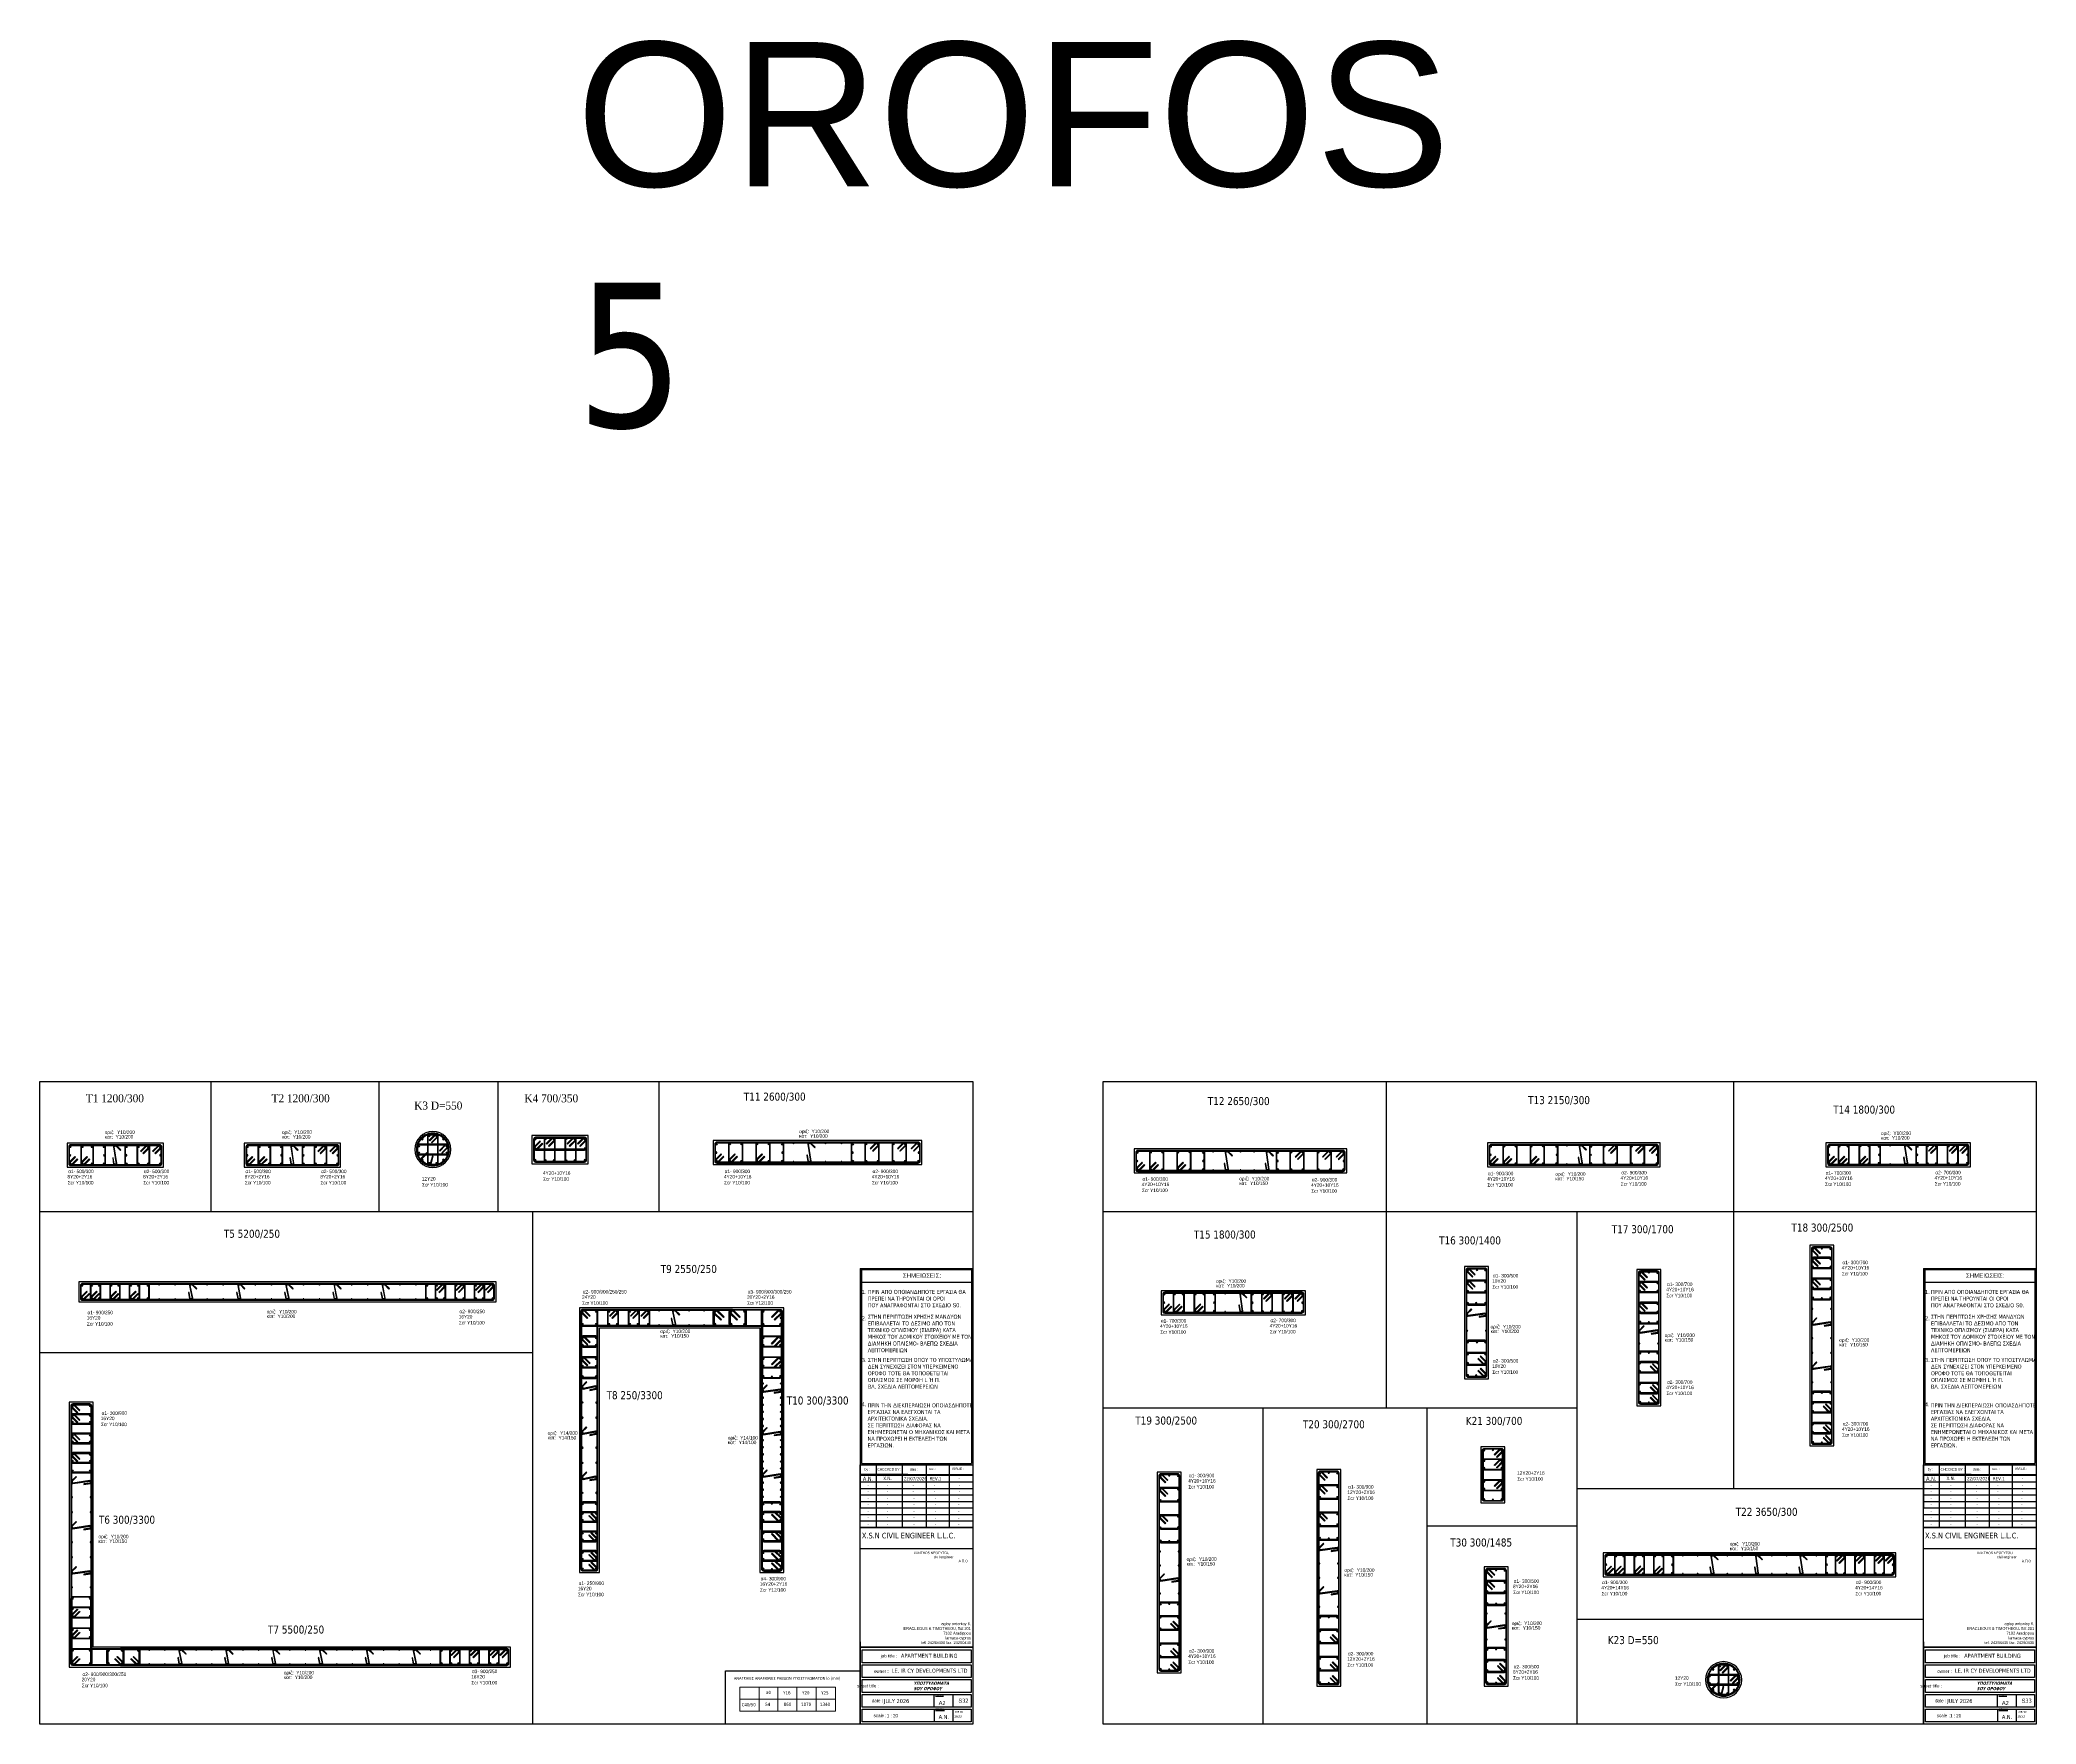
# Model space of a CAD drawing. Header units: millimetres. Extents: x -2171 to 1563, y -1758 to -1505.
# Drawn here: x 202.3 to 326.7, y -1630.3 to -1525.3 of the extents above; entities that cross this region are included whole.
import ezdxf

# ---------------------------------------------------------------- set-up
doc = ezdxf.new("R2010")
doc.units = ezdxf.units.MM
for name, color, linetype in [('-S-A3 PAGE', 3, 'Continuous'), ('-S_TEXT', 3, 'Continuous'), ('ANOIGMATA', 7, 'Continuous'), ('Col_Det', 7, 'Continuous'), ('Col_Det_4', 7, 'Continuous'), ('Col_Det_Fill', 7, 'Continuous'), ('Geo_Col_Pro_1', 7, 'Continuous'), ('pinakaki', 153, 'Continuous')]:
    doc.layers.add(name, color=color, linetype=linetype)
doc.layers.add('A-ANNO-DIMS', color=1, linetype='Continuous', lineweight=9)
doc.layers.add('TEXT', color=20, linetype='Continuous', lineweight=13)
doc.styles.add('S1Arl22_b_934_161', font='arial.ttf', dxfattribs={"width": 0.933629, "height": 0.002175})
doc.styles.add('S1TmsNwRmn22_b_934_161', font='times.ttf', dxfattribs={"width": 0.933629, "height": 0.002175})
doc.styles.get("Standard").update_dxf_attribs({"font": 'tahoma.ttf'})

# ---------------------------------------------------------------- blocks, each defined once
blk = doc.blocks.new('PINAKAKI')
at = {"layer": '-S-A3 PAGE', "ltscale": 5}
blk.add_line((121995.59, -208359.26), (121988.73, -208359.26), dxfattribs=at)
at = {"color": 0}
for p, q in [((121988.65, -208358.39), (121988.65, -208373.35)), ((121988.65, -208358.39), (121995.67, -208358.39)), ((121988.73, -208358.47), (121988.73, -208370.55)), ((121988.73, -208358.47), (121995.59, -208358.47)), ((121995.59, -208358.47), (121995.59, -208370.55)), ((121995.67, -208358.39), (121995.67, -208370.63)), ((121988.65, -208370.63), (121995.67, -208370.63)), ((121991.62, -208371.24), (121988.65, -208371.24)), ((121988.65, -208371.24), (121995.67, -208371.24)), ((121995.67, -208371.29), (121988.65, -208371.29)), ((121988.73, -208370.55), (121995.59, -208370.55)), ((121989.64, -208370.63), (121989.64, -208374.54)), ((121991.28, -208374.54), (121991.28, -208370.63)), ((121992.77, -208374.54), (121992.77, -208370.63)), ((121994.21, -208374.54), (121994.21, -208370.63)), ((121995.67, -208371.24), (121995.67, -208371.29)), ((121995.67, -208375.87), (121988.65, -208375.87)), ((121988.65, -208381.66), (121988.65, -208386.79)), ((121988.77, -208382.97), (121988.77, -208382.17)), ((121988.77, -208383.89), (121988.77, -208383.1)), ((121988.77, -208384.82), (121988.77, -208384.02)), ((121988.77, -208385.74), (121988.77, -208384.94)), ((121988.77, -208386.66), (121988.77, -208385.86))]:
    blk.add_line(p, q, dxfattribs=at)
at = {"color": 3}
blk.add_line((121995.67, -208372.46), (121995.67, -208374.54), dxfattribs=at)
at = {"color": 0}
for points in [[(121988.65, -208370.63), (121995.67, -208370.63), (121995.67, -208374.54), (121988.65, -208374.54)], [(121988.65, -208370.63), (121995.67, -208370.63), (121995.67, -208374.54), (121988.65, -208374.54)], [(121988.65, -208374.54), (121995.67, -208374.54), (121995.67, -208381.99), (121988.65, -208381.99)], [(121988.65, -208381.99), (121995.67, -208381.99), (121995.67, -208386.79), (121988.65, -208386.79)]]:
    blk.add_lwpolyline(points, close=True, dxfattribs=at)
for points in [[(121988.65, -208371.7), (121995.67, -208371.7)], [(121988.65, -208372.1), (121995.67, -208372.1)], [(121988.65, -208372.51), (121995.67, -208372.51)], [(121988.65, -208372.92), (121995.67, -208372.92)], [(121988.65, -208373.32), (121995.67, -208373.32)], [(121988.65, -208373.73), (121995.67, -208373.73)], [(121988.65, -208374.13), (121995.67, -208374.13)], [(121988.77, -208382.17), (121995.57, -208382.17), (121995.57, -208382.97), (121988.77, -208382.97)], [(121988.77, -208383.1), (121995.57, -208383.1), (121995.57, -208383.89), (121988.77, -208383.89)], [(121988.77, -208384.02), (121995.57, -208384.02), (121995.57, -208384.82), (121988.77, -208384.82)], [(121988.77, -208384.94), (121995.57, -208384.94), (121995.57, -208385.74), (121988.77, -208385.74)], [(121993.24, -208384.94), (121993.24, -208385.74)], [(121994.42, -208384.94), (121994.42, -208385.74)], [(121988.77, -208385.86), (121995.57, -208385.86), (121995.57, -208386.66), (121988.77, -208386.66)], [(121993.26, -208385.86), (121993.26, -208386.66)], [(121994.42, -208385.86), (121994.42, -208386.66)]]:
    blk.add_lwpolyline(points, dxfattribs=at)
blk.add_lwpolyline([(121988.65, -208374.54), (121995.67, -208374.54)])
at = {"layer": '-S_TEXT', "color": 3}
for s, p in [('1.', (121988.75, -208359.98)), ('2.', (121988.75, -208361.63)), ('3.', (121988.75, -208364.23)), ('4.', (121988.74, -208366.99))]:
    blk.add_text(s, height=0.25, dxfattribs=at).set_placement(p)
at = {"layer": '-S_TEXT', "color": 3, "char_height": 0.25, "attachment_point": 1}
for s, insert in [('ΠΡΙΝ ΑΠΟ ΟΠΟΙΑΝ{\\fArial|b0|i0|c186|p34;Δ}ΗΠΟΤΕ ΕΡΓΑΣΙΑ ΘΑ ΠΡΕΠΕΙ ΝΑ ΤΗΡΟΥΝΤΑΙ ΟΙ ΟΡΟΙ\\PΠΟΥ ΑΝΑΓΡΑΦΟΝΤΑΙ ΣΤΟ ΣΧΕ{\\fArial|b0|i0|c186|p34;Δ}ΙΟ {\\fArial|b0|i0|c186|p34;S0.}', (121989.12, -208359.73)), ('ΣΤΗΝ ΠΕΡΙΠΤ{\\fArial|b0|i0|c186|p34;Ω}ΣΗ ΧΡΗΣΗΣ ΜΑΝ{\\fArial|b0|i0|c186|p34;Δ}Υ{\\fArial|b0|i0|c186|p34;Ω}Ν ΕΠΙΒΑΛΛΕΤΑΙ ΤΟ {\\fArial|b0|i0|c186|p34;Δ}ΕΣΙΜΟ ΑΠΟ ΤΟΝ ΤΕΧΝΙΚΟ ΟΠΛΙΣΜΟΥ {\\fArial|b0|i0|c186|p34;(}ΣΙ{\\fArial|b0|i0|c186|p34;Δ}ΕΡΑ{\\fArial|b0|i0|c186|p34;) }ΚΑΤΑ ΜΗΚΟΣ ΤΟΥ {\\fArial|b0|i0|c186|p34;Δ}ΟΜΙΚΟΥ ΣΤΟΙΧΕΙΟΥ ΜΕ ΤΟΝ {\\fArial|b0|i0|c186|p34;Δ}ΙΑΜΗΚΗ ΟΠΛΙΣΜΟ{\\fArial|b0|i0|c186|p34;- }ΒΛΕΠ{\\fArial|b0|i0|c186|p34;Ω }ΣΧΕ{\\fArial|b0|i0|c186|p34;Δ}ΙΑ ΛΕΠΤΟΜΕΡΕΙΩΝ', (121989.12, -208361.28)), ('ΣΤΗΝ ΠΕΡΙΠΤ{\\fArial|b0|i0|c186|p34;Ω}ΣΗ ΟΠΟΥ ΤΟ ΥΠΟΣΤΥΛ{\\fArial|b0|i0|c186|p34;Ω}ΜΑ {\\fArial|b0|i0|c186|p34;Δ}ΕΝ ΣΥΝΕΧΙΖΕΙ ΣΤΟΝ ΥΠΕΡΚΕΙΜΕΝΟ ΟΡΟΦΟ ΤΟΤΕ ΘΑ ΤΟΠΟΘΕΤΕΙΤΑΙ ΟΠΛΙΣΜΟΣ ΣΕ ΜΟΡΦΗ {\\fArial|b0|i0|c186|p34;L }Ή Π{\\fArial|b0|i0|c186|p34;.  \\P}ΒΛ{\\fArial|b0|i0|c186|p34;. }ΣΧΕ{\\fArial|b0|i0|c186|p34;Δ}Ι{\\fArial|b0|i0|c186|p34;A }ΛΕΠΤΟΜΕΡΕΙ{\\fArial|b0|i0|c186|p34;Ω}Ν', (121989.12, -208363.97)), ('ΠΡΙΝ ΤΗΝ {\\fArial|b0|i0|c186|p34;Δ}ΙΕΚΠΕΡΑΙ{\\fArial|b0|i0|c186|p34;Ω}ΣΗ ΟΠΟΙΑΣ{\\fArial|b0|i0|c186|p34;Δ}ΗΠΟΤΕ ΕΡΓΑΣΙΑΣ ΝΑ ΕΛΕΓΧΟΝΤΑΙ ΤΑ ΑΡΧΙΤΕΚΤΟΝΙΚΑ ΣΧΕ{\\fArial|b0|i0|c186|p34;Δ}ΙΑ{\\fArial|b0|i0|c186|p34;.\\P}ΣΕ ΠΕΡΙΠΤ{\\fArial|b0|i0|c186|p34;Ω}ΣΗ {\\fArial|b0|i0|c186|p34;Δ}ΙΑΦΟΡΑΣ ΝΑ ΕΝΗΜΕΡ{\\fArial|b0|i0|c186|p34;Ω}ΝΕΤΑΙ Ο ΜΗΧΑΝΙΚΟΣ ΚΑΙ ΜΕΤΑ ΝΑ ΠΡΟΧ{\\fArial|b0|i0|c186|p34;Ω}ΡΕΙ Η ΕΚΤΕΛΕΣΗ Τ{\\fArial|b0|i0|c186|p34;Ω}Ν ΕΡΓΑΣΙ{\\fArial|b0|i0|c186|p34;Ω}Ν{\\fArial|b0|i0|c186|p34;.}', (121989.11, -208366.8))]:
    blk.add_mtext_dynamic_manual_height_columns(s, width=6.3862, gutter_width=1, heights=[0], dxfattribs=dict(at, insert=insert))
at = {"layer": 'ANOIGMATA', "attachment_point": 1}
for s, insert, char_height, width in [('\\pi4.5494;{\\fBankGothic Lt BT|b0|i0|c0|p34;\\H1.5x;\\C7;XANTHOS NEOFYTOU\\P\\pi5.8103;civil engineer\\P\\pi7.351;\\fArial|b0|i0|c161|p34;Α.Π.Θ}', (121987.43, -208376.05), 0.1009, 7.9171), ('\\pxqr;{\\fBankGothic Lt BT|b0|i0|c161|p34;\\H1.1667x;\\C0;agioy antonioy 6,\\PERACLEOUS & TIMOTHEOU, flat 201\\P7102 Aradippou\\Plarnaca-cyprus\\Ptel. 24258430 fax. 24250430}', (121987.49, -208380.45), 0.1514, 8.0584), ('\\pxqr;{\\fBankGothic Lt BT|b0|i0|c0|p34;\\H1.5x;\\C7; \\H1.3333x; job title :}', (121987.62, -208382.44), 0.1009, 3.3382), ('\\A1;\\pxql;{\\H0.99983x;\\C7;APARTMENT BUILDING  \\H0.75013x;  }', (121991.19, -208382.41), 0.2523, 5.3476), ('\\pxqr;{\\fBankGothic Lt BT|b0|i0|c0|p34;\\H1.5x;\\C7; \\H1.3333x; owner :}', (121987.08, -208383.4), 0.1009, 3.3382), ('\\A1;{\\C7;LE. IR CY DEVELOPMENTS LTD  }', (121990.61, -208383.34), 0.2523, 5.3476), ('{\\fBankGothic Lt BT|b0|i0|c0|p34;\\C7;     sheet title :}', (121988.07, -208384.31), 0.2019, 3.3382), ('\\pxi8.03;{\\fBankGothic Lt BT|b0|i0|c161|p34;\\H0.5x;\\L\\C7;PAPER\\H2x;\\l }', (121991.64, -208384.93), 0.2125, 3.5139), ('\\pxqr;{\\fBankGothic Lt BT|b0|i0|c0|p34;\\C7; date :}', (121986.73, -208385.23), 0.2019, 3.3382), ('\\pxqr;{\\fBankGothic Lt BT|b0|i0|c0|p34;\\C7; scale :}', (121986.95, -208386.16), 0.2019, 3.3382), ('{\\fTahoma|b0|i0|c0|p34;\\C7;JULY 2026}', (121990.13, -208385.23), 0.2523, 4.5751), ('\\pxi8.03;{\\fBankGothic Lt BT|b0|i0|c0|p34;\\H0.5x;\\L\\C7;DESIGN\\H2x;\\l }', (121991.64, -208385.81), 0.2125, 3.5139), ('\\pxi8.03;{\\fBankGothic Lt BT|b0|i0|c161|p34;\\C7;2\\fBankGothic Lt BT|b0|i0|c0|p34;633}', (121993.34, -208386.24), 0.1467, 4.852), ('\\pxi8.03;{\\fBankGothic Lt BT|b0|i0|c0|p34;\\C7;JOB NO}', (121993.74, -208385.98), 0.1009, 3.3382)]:
    blk.add_mtext(s, dxfattribs=dict(at, insert=insert, char_height=char_height, width=width))
at = {"layer": 'ANOIGMATA', "char_height": 0.2523, "attachment_point": 1}
for s, insert in [('{\\fArial|b0|i0|c186|p34;A}2', (121993.54, -208385.35)), ('A{\\fArial|b0|i0|c186|p34;.}N{\\fArial|b0|i0|c186|p34;.}', (121993.54, -208386.22))]:
    blk.add_mtext_dynamic_manual_height_columns(s, width=10.8932, gutter_width=1, heights=[0], dxfattribs=dict(at, insert=insert))
at = {"layer": 'pinakaki', "ltscale": 0.005, "insert": (121991.31, -208358.7), "char_height": 0.2696, "width": 6.6747, "attachment_point": 1}
blk.add_mtext('{\\fArial|b0|i0|c161|p34;ΣΗΜΕΙΩΣΕΙΣ:}', dxfattribs=at)
at = {"layer": 'TEXT', "color": 0, "attachment_point": 1}
for s, insert, char_height, width in [('\\pxqc;{\\fTahoma|b0|i0|c0|p34;\\C7;A\\fTahoma|b0|i0|c161|p34;.\\fTahoma|b0|i0|c0|p34;N\\fTahoma|b0|i0|c161|p34;.}', (121988.63, -208371.38), 0.25391, 1.0156), ('\\pxqc;{\\fBankGothic Lt BT|b0|i0|c161|p34;\\C7;by :}', (121988.63, -208370.84), 0.1523, 0.9175), ('\\pxqc;{\\fArial|b0|i0|c186|p34;\\C7;CHECKED BY\\fBankGothic Lt BT|b0|i0|c161|p34; :}', (121989.2, -208370.84), 0.1523, 2.5391), ('\\pxqc;{\\fTahoma|b0|i0|c0|p34;\\H0.8x;\\C7;X.N.}', (121989.08, -208371.38), 0.2539, 2.5391), ('{\\fTahoma|b0|i0|c0|p34;\\C7;22\\fTahoma|b0|i0|c161|p34;/\\fTahoma|b0|i0|c0|p34;07\\fTahoma|b0|i0|c161|p34;/202\\fTahoma|b0|i0|c0|p34;6}', (121991.36, -208371.39), 0.20313, 1.3531), ('\\pxqc;{\\fBankGothic Lt BT|b0|i0|c0|p34;\\C7;date :}', (121990.73, -208370.84), 0.1523, 2.5391), ('{\\fBankGothic Lt BT|b0|i0|c161|p34;\\C7;rev\\fBankGothic Lt BT|b0|i0|c0|p34;.\\fBankGothic Lt BT|b0|i0|c161|p34; :}', (121992.93, -208370.81), 0.15234, 2.5391), ('\\pxqc;{\\fTahoma|b0|i0|c0|p34;\\H0.8x;\\C7;REV.1}', (121992.71, -208371.39), 0.2539, 1.2675), ('{\\fBankGothic Lt BT|b0|i0|c0|p34;\\C7;ISSUE\\fBankGothic Lt BT|b0|i0|c161|p34; :}', (121994.37, -208370.81), 0.1523, 2.5391), ('\\pxqc;{\\fTahoma|b0|i0|c0|p34;\\H0.8x;\\C7;-}', (121988.63, -208371.77), 0.2539, 1.0156), ('\\pxqc;{\\fTahoma|b0|i0|c0|p34;\\H0.8x;\\C7;-}', (121988.63, -208372.19), 0.2539, 1.0156), ('\\pxqc;{\\fTahoma|b0|i0|c0|p34;\\H0.8x;\\C7;-}', (121989.08, -208371.77), 0.2539, 2.5391), ('\\pxqc;{\\fTahoma|b0|i0|c0|p34;\\H0.8x;\\C7;-}', (121989.08, -208372.19), 0.2539, 2.5391), ('\\pxqc;{\\fTahoma|b0|i0|c0|p34;\\H0.8x;\\C7;   -}', (121990.57, -208371.77), 0.2539, 2.5391), ('\\pxqc;{\\fTahoma|b0|i0|c0|p34;\\H0.8x;\\C7;   -}', (121990.57, -208372.19), 0.2539, 2.5391), ('\\pxqc;{\\fTahoma|b0|i0|c0|p34;\\H0.8x;\\C7;-}', (121992.01, -208371.77), 0.2539, 2.5391), ('\\pxqc;{\\fTahoma|b0|i0|c0|p34;\\H0.8x;\\C7;-}', (121992.01, -208372.19), 0.2539, 2.5391), ('\\pxqc;{\\fTahoma|b0|i0|c0|p34;\\H0.8x;\\C7; \\fTahoma|b0|i0|c161|p34;-}', (121994.15, -208371.39), 0.2539, 1.2675), ('\\pxqc;{\\fTahoma|b0|i0|c0|p34;\\H0.8x;\\C7;-}', (121993.56, -208371.77), 0.2539, 2.5391), ('\\pxqc;{\\fTahoma|b0|i0|c0|p34;\\H0.8x;\\C7;-}', (121993.56, -208372.19), 0.2539, 2.5391), ('\\pxqc;{\\fTahoma|b0|i0|c0|p34;\\H0.8x;\\C7;-}', (121988.63, -208372.6), 0.2539, 1.0156), ('\\pxqc;{\\fTahoma|b0|i0|c0|p34;\\H0.8x;\\C7;-}', (121988.63, -208373), 0.2539, 1.0156), ('\\pxqc;{\\fTahoma|b0|i0|c0|p34;\\H0.8x;\\C7;-}', (121988.63, -208373.41), 0.2539, 1.0156), ('\\pxqc;{\\fTahoma|b0|i0|c0|p34;\\H0.8x;\\C7;-}', (121989.08, -208372.6), 0.2539, 2.5391), ('\\pxqc;{\\fTahoma|b0|i0|c0|p34;\\H0.8x;\\C7;-}', (121989.08, -208373), 0.2539, 2.5391), ('\\pxqc;{\\fTahoma|b0|i0|c0|p34;\\H0.8x;\\C7;-}', (121989.08, -208373.41), 0.2539, 2.5391), ('\\pxqc;{\\fTahoma|b0|i0|c0|p34;\\H0.8x;\\C7;-}', (121990.73, -208372.6), 0.2539, 2.5391), ('\\pxqc;{\\fTahoma|b0|i0|c0|p34;\\H0.8x;\\C7;-}', (121990.73, -208373), 0.2539, 2.5391), ('\\pxqc;{\\fTahoma|b0|i0|c0|p34;\\H0.8x;\\C7;-}', (121990.73, -208373.41), 0.2539, 2.5391), ('\\pxqc;{\\fTahoma|b0|i0|c161|p34;\\H0.8x;\\C7;-}', (121992.71, -208372.61), 0.2539, 1.2675), ('\\pxqc;{\\fTahoma|b0|i0|c161|p34;\\H0.8x;\\C7;-}', (121992.71, -208373.01), 0.2539, 1.2675), ('\\pxqc;{\\fTahoma|b0|i0|c161|p34;\\H0.8x;\\C7;-}', (121992.71, -208373.42), 0.2539, 1.2675), ('\\pxqc;{\\fTahoma|b0|i0|c161|p34;\\H0.8x;\\C7;-}', (121994.15, -208372.61), 0.2539, 1.2675), ('\\pxqc;{\\fTahoma|b0|i0|c161|p34;\\H0.8x;\\C7;-}', (121994.15, -208373.01), 0.2539, 1.2675), ('\\pxqc;{\\fTahoma|b0|i0|c161|p34;\\H0.8x;\\C7;-}', (121994.15, -208373.42), 0.2539, 1.2675), ('X.S.N CIVIL ENGINEER L.L.C.\\P', (121988.75, -208374.87), 0.35, 6.9221), ('\\pxqc;{\\fTahoma|b0|i0|c0|p34;\\H0.8x;\\C7;-}', (121988.63, -208373.82), 0.2539, 1.0156), ('\\pxqc;{\\fTahoma|b0|i0|c0|p34;\\H0.8x;\\C7;-}', (121988.63, -208374.22), 0.2539, 1.0156), ('\\pxqc;{\\fTahoma|b0|i0|c0|p34;\\H0.8x;\\C7;-}', (121989.08, -208373.82), 0.2539, 2.5391), ('\\pxqc;{\\fTahoma|b0|i0|c0|p34;\\H0.8x;\\C7;-}', (121989.08, -208374.22), 0.2539, 2.5391), ('\\pxqc;{\\fTahoma|b0|i0|c0|p34;\\H0.8x;\\C7;-}', (121990.73, -208373.82), 0.2539, 2.5391), ('\\pxqc;{\\fTahoma|b0|i0|c0|p34;\\H0.8x;\\C7;-}', (121990.73, -208374.22), 0.2539, 2.5391), ('\\pxqc;{\\fTahoma|b0|i0|c161|p34;\\H0.8x;\\C7;-}', (121992.71, -208373.83), 0.2539, 1.2675), ('\\pxqc;{\\fTahoma|b0|i0|c161|p34;\\H0.8x;\\C7;-}', (121992.71, -208374.23), 0.2539, 1.2675), ('\\pxqc;{\\fTahoma|b0|i0|c161|p34;\\H0.8x;\\C7;-}', (121994.15, -208373.83), 0.2539, 1.2675), ('\\pxqc;{\\fTahoma|b0|i0|c161|p34;\\H0.8x;\\C7;-}', (121994.15, -208374.23), 0.2539, 1.2675)]:
    blk.add_mtext(s, dxfattribs=dict(at, insert=insert, char_height=char_height, width=width))
at = {"layer": 'TEXT', "insert": (121992.71, -208371.39), "char_height": 0.2539, "width": 1.2675, "attachment_point": 1}
blk.add_mtext('{\\fTahoma|b0|i0|c0|p34;\\H0.8x;\\C7; }', dxfattribs=at)
blk = doc.blocks.new('A$C2c4623ba')
for p, q in [((0.36, 1.5), (0.36, 0)), ((0.36, 1.5), (6.32, 1.5)), ((1.58, 1.5), (1.58, 0)), ((2.73, 1.5), (2.73, 0)), ((3.92, 1.5), (3.92, 0)), ((5.13, 1.5), (5.13, 0)), ((6.32, 1.5), (6.32, 0)), ((0.36, 0.75), (6.32, 0.75)), ((0.36, 0.75), (6.32, 0.75)), ((0.36, 0.75), (6.32, 0.75)), ((0.36, 0), (6.32, 0)), ((0.36, 0), (6.32, 0))]:
    blk.add_line(p, q)
for s, height, p in [('ΑΝΑΓΚΑΙΕΣ ΑΝΑΜΟΝΕΣ ΡΑΒΔΩΝ ΥΠΟΣΤΥΛΩΜΑΤΩΝ lo (mm)', 0.18, (0, 1.95)), ('a0', 0.2, (2, 1.06)), ('C40/50', 0.2, (0.48, 0.3)), ('54', 0.2, (1.94, 0.32)), ('Y16', 0.2, (3.06, 1.04)), ('860', 0.2, (3.1, 0.32)), ('1070', 0.2, (4.18, 0.32)), ('Y20', 0.2, (4.24, 1.04)), ('1340', 0.2, (5.36, 0.32)), ('Y25', 0.2, (5.43, 1.04))]:
    blk.add_text(s, height=height).set_placement(p)

msp = doc.modelspace()

# ---------------------------------------------------------------- hatches: boundary and pattern name
at = {"layer": 'Col_Det_Fill'}
for color, points in [(252, [(226.5552, -1593.5434), (226.5423, -1593.4951, 0.1316525), (226.0828, -1593.7604), (226.1181, -1593.7958, -0.1316525)]), (252, [(226.5983, -1593.5592), (226.5983, -1593.5092, 0.41421356), (226.4733, -1593.6342), (226.5233, -1593.6342, -0.41421356)]), (252, [(226.5233, -1593.6342), (226.4733, -1593.6342), (226.4733, -1595.3362), (226.5233, -1595.3362)]), (56, [(226.6307, -1593.6165, 0.41421356), (226.5807, -1593.5665, 0.41421356), (226.5307, -1593.6165, 0.41421356), (226.5807, -1593.6665, 0.41421356)]), (252, [(227.0599, -1593.5434), (227.0729, -1593.4951, 0.1316525), (226.5423, -1593.4951), (226.5552, -1593.5434, -0.1316525)]), (252, [(226.9638, -1593.5812), (226.9284, -1593.5458), (226.5749, -1593.8994), (226.6102, -1593.9347)]), (252, [(227.0168, -1593.5592), (227.0168, -1593.5092), (226.5983, -1593.5092), (226.5983, -1593.5592)]), (252, [(226.7163, -1594.0408), (226.7516, -1594.0761), (227.1052, -1593.7226), (227.0698, -1593.6872)]), (252, [(227.0918, -1593.6342), (227.1418, -1593.6342, 0.66817864), (226.9284, -1593.5458), (226.9638, -1593.5812, -0.66817864)]), (56, [(227.0845, -1593.6165, 0.41421356), (227.0345, -1593.5665, 0.41421356), (226.9845, -1593.6165, 0.41421356), (227.0345, -1593.6665, 0.41421356)]), (252, [(227.0698, -1593.6872), (227.1052, -1593.7226, 0.66817864), (227.0168, -1593.5092), (227.0168, -1593.5592, -0.66817864)]), (252, [(227.497, -1593.7958), (227.5324, -1593.7604, 0.1316525), (227.0729, -1593.4951), (227.0599, -1593.5434, -0.1316525)]), (252, [(227.0918, -1595.3362), (227.1418, -1595.3362), (227.1418, -1593.6342), (227.0918, -1593.6342)]), (252, [(233.2142, -1593.7705), (233.2142, -1593.7205, 0.41421356), (233.0892, -1593.8455), (233.1392, -1593.8455, -0.41421356)]), (252, [(233.2142, -1593.7705), (233.2142, -1593.7205, 0.41421356), (233.0892, -1593.8455), (233.1392, -1593.8455, -0.41421356)]), (252, [(236.2642, -1593.7705), (236.2642, -1593.7205), (233.2142, -1593.7205), (233.2142, -1593.7705)]), (252, [(236.2642, -1593.7705), (236.2642, -1593.7205), (233.2142, -1593.7205), (233.2142, -1593.7705)]), (252, [(233.8642, -1593.7705), (233.8642, -1593.7205, 0.41421356), (233.7392, -1593.8455), (233.7892, -1593.8455, -0.41421356)]), (252, [(234.3142, -1593.7705), (234.3142, -1593.7205), (233.8642, -1593.7205), (233.8642, -1593.7705)]), (252, [(234.3892, -1593.8455), (234.4392, -1593.8455, 0.66817864), (234.2258, -1593.7571), (234.2612, -1593.7925, -0.66817864)]), (252, [(234.3673, -1593.8986), (234.4026, -1593.9339, 0.66817864), (234.3142, -1593.7205), (234.3142, -1593.7705, -0.66817864)]), (252, [(235.1642, -1593.7705), (235.1642, -1593.7205, 0.41421356), (235.0392, -1593.8455), (235.0892, -1593.8455, -0.41421356)]), (252, [(235.6142, -1593.7705), (235.6142, -1593.7205), (235.1642, -1593.7205), (235.1642, -1593.7705)]), (252, [(235.6892, -1593.8455), (235.7392, -1593.8455, 0.66817864), (235.5258, -1593.7571), (235.5612, -1593.7925, -0.66817864)]), (252, [(235.6673, -1593.8986), (235.7026, -1593.9339, 0.66817864), (235.6142, -1593.7205), (235.6142, -1593.7705, -0.66817864)]), (252, [(236.3392, -1593.8455), (236.3892, -1593.8455, 0.66817864), (236.1758, -1593.7571), (236.2112, -1593.7925, -0.66817864)]), (252, [(236.3173, -1593.8986), (236.3526, -1593.9339, 0.66817864), (236.2642, -1593.7205), (236.2642, -1593.7705, -0.66817864)]), (252, [(236.3392, -1593.8455), (236.3892, -1593.8455, 0.41421356), (236.2642, -1593.7205), (236.2642, -1593.7705, -0.41421356)]), (252, [(204.2361, -1594.2401), (204.2361, -1594.1901, 0.41421356), (204.1111, -1594.3151), (204.1611, -1594.3151, -0.41421356)]), (252, [(204.1611, -1594.3151), (204.1111, -1594.3151), (204.1111, -1595.3651), (204.1611, -1595.3651)]), (252, [(204.5366, -1594.9585), (204.5013, -1594.9232), (204.1477, -1595.2767), (204.1831, -1595.3121)]), (133, [(204.1611, -1594.8401, 0.41421356), (204.2011, -1594.8801, 0.41421356), (204.2411, -1594.8401, 0.41421356), (204.2011, -1594.8001, 0.41421356)]), (12, [(204.1684, -1594.2975, 0.41421356), (204.2184, -1594.3475, 0.41421356), (204.2684, -1594.2975, 0.41421356), (204.2184, -1594.2475, 0.41421356)]), (252, [(206.2861, -1594.2401), (206.2861, -1594.1901), (204.2361, -1594.1901), (204.2361, -1594.2401)]), (252, [(204.9861, -1594.2401), (204.9861, -1594.1901, 0.41421356), (204.8611, -1594.3151), (204.9111, -1594.3151, -0.41421356)]), (252, [(204.9111, -1594.3151), (204.8611, -1594.3151), (204.8611, -1595.3651), (204.9111, -1595.3651)]), (252, [(205.2866, -1594.9585), (205.2513, -1594.9232), (204.8977, -1595.2767), (204.9331, -1595.3121)]), (56, [(204.9184, -1594.2975, 0.41421356), (204.9684, -1594.3475, 0.41421356), (205.0184, -1594.2975, 0.41421356), (204.9684, -1594.2475, 0.41421356)]), (252, [(205.5361, -1594.2401), (205.5361, -1594.1901), (204.9861, -1594.1901), (204.9861, -1594.2401)]), (252, [(208.8126, -1594.2401), (208.8126, -1594.1901), (205.2096, -1594.1901), (205.2096, -1594.2401)]), (56, [(205.5038, -1594.2975, 0.41421356), (205.5538, -1594.3475, 0.41421356), (205.6038, -1594.2975, 0.41421356), (205.5538, -1594.2475, 0.41421356)]), (252, [(205.6111, -1594.3151), (205.6611, -1594.3151, 0.41421356), (205.5361, -1594.1901), (205.5361, -1594.2401, -0.41421356)]), (252, [(205.6111, -1595.3651), (205.6611, -1595.3651), (205.6611, -1594.3151), (205.6111, -1594.3151)]), (12, [(206.2538, -1594.2975, 0.41421356), (206.3038, -1594.3475, 0.41421356), (206.3538, -1594.2975, 0.41421356), (206.3038, -1594.2475, 0.41421356)]), (133, [(206.2811, -1594.8401, 0.41421356), (206.3211, -1594.8801, 0.41421356), (206.3611, -1594.8401, 0.41421356), (206.3211, -1594.8001, 0.41421356)]), (252, [(206.3611, -1594.3151), (206.4111, -1594.3151, 0.41421356), (206.2861, -1594.1901), (206.2861, -1594.2401, -0.41421356)]), (252, [(206.3611, -1595.3651), (206.4111, -1595.3651), (206.4111, -1594.3151), (206.3611, -1594.3151)]), (252, [(206.9122, -1594.3149), (206.9518, -1594.309, -0.72334494), (207.0535, -1594.2577), (207.0818, -1594.2294, 0.72334494)]), (252, [(207.0705, -1595.3712), (207.11, -1595.3653), (206.9518, -1594.309), (206.9122, -1594.3149)]), (133, [(206.9861, -1594.2651, 0.41421356), (207.0111, -1594.2901, 0.41421356), (207.0361, -1594.2651, 0.41421356), (207.0111, -1594.2401, 0.41421356)]), (252, [(207.0818, -1594.2294), (207.0535, -1594.2577), (207.3364, -1594.5406), (207.3647, -1594.5123)]), (252, [(207.7361, -1594.2401), (207.7361, -1594.1901, 0.41421356), (207.6111, -1594.3151), (207.6611, -1594.3151, -0.41421356)]), (252, [(207.6611, -1594.3151), (207.6111, -1594.3151), (207.6111, -1595.3651), (207.6611, -1595.3651)]), (133, [(207.7411, -1594.8401, 0.41421356), (207.7011, -1594.8001, 0.41421356), (207.6611, -1594.8401, 0.41421356), (207.7011, -1594.8801, 0.41421356)]), (12, [(207.7684, -1594.2975, 0.41421356), (207.7184, -1594.2475, 0.41421356), (207.6684, -1594.2975, 0.41421356), (207.7184, -1594.3475, 0.41421356)]), (252, [(209.7861, -1594.2401), (209.7861, -1594.1901), (207.7361, -1594.1901), (207.7361, -1594.2401)]), (252, [(208.4861, -1594.2401), (208.4861, -1594.1901, 0.41421356), (208.3611, -1594.3151), (208.4111, -1594.3151, -0.41421356)]), (252, [(208.4111, -1594.3151), (208.3611, -1594.3151), (208.3611, -1595.3651), (208.4111, -1595.3651)]), (56, [(208.5184, -1594.2975, 0.41421356), (208.4684, -1594.2475, 0.41421356), (208.4184, -1594.2975, 0.41421356), (208.4684, -1594.3475, 0.41421356)]), (252, [(209.0361, -1594.2401), (209.0361, -1594.1901), (208.4861, -1594.1901), (208.4861, -1594.2401)]), (252, [(208.9831, -1594.2621), (208.9477, -1594.2267), (208.5942, -1594.5803), (208.6295, -1594.6157)]), (252, [(208.7356, -1594.7217), (208.771, -1594.7571), (209.1245, -1594.4035), (209.0891, -1594.3682)]), (252, [(209.1111, -1594.3151), (209.1611, -1594.3151, 0.66817864), (208.9477, -1594.2267), (208.9831, -1594.2621, -0.66817864)]), (56, [(209.1038, -1594.2975, 0.41421356), (209.0538, -1594.2475, 0.41421356), (209.0038, -1594.2975, 0.41421356), (209.0538, -1594.3475, 0.41421356)]), (252, [(209.0891, -1594.3682), (209.1245, -1594.4035, 0.66817864), (209.0361, -1594.1901), (209.0361, -1594.2401, -0.66817864)]), (252, [(209.1111, -1595.3651), (209.1611, -1595.3651), (209.1611, -1594.3151), (209.1111, -1594.3151)]), (252, [(209.7331, -1594.2621), (209.6977, -1594.2267), (209.3442, -1594.5803), (209.3795, -1594.6157)]), (252, [(209.4856, -1594.7217), (209.521, -1594.7571), (209.8745, -1594.4035), (209.8391, -1594.3682)]), (252, [(209.8611, -1594.3151), (209.9111, -1594.3151, 0.66817864), (209.6977, -1594.2267), (209.7331, -1594.2621, -0.66817864)]), (12, [(209.8538, -1594.2975, 0.41421356), (209.8038, -1594.2475, 0.41421356), (209.7538, -1594.2975, 0.41421356), (209.8038, -1594.3475, 0.41421356)]), (133, [(209.8611, -1594.8401, 0.41421356), (209.8211, -1594.8001, 0.41421356), (209.7811, -1594.8401, 0.41421356), (209.8211, -1594.8801, 0.41421356)]), (252, [(209.8391, -1594.3682), (209.8745, -1594.4035, 0.66817864), (209.7861, -1594.1901), (209.7861, -1594.2401, -0.66817864)]), (252, [(209.8611, -1595.3651), (209.9111, -1595.3651), (209.9111, -1594.3151), (209.8611, -1594.3151)]), (252, [(215.2785, -1594.2401), (215.2785, -1594.1901, 0.41421356), (215.1535, -1594.3151), (215.2035, -1594.3151, -0.41421356)]), (252, [(215.2035, -1594.3151), (215.1535, -1594.3151), (215.1535, -1595.3651), (215.2035, -1595.3651)]), (252, [(215.579, -1594.9585), (215.5436, -1594.9232), (215.1901, -1595.2767), (215.2254, -1595.3121)]), (133, [(215.2035, -1594.8401, 0.41421356), (215.2435, -1594.8801, 0.41421356), (215.2835, -1594.8401, 0.41421356), (215.2435, -1594.8001, 0.41421356)]), (12, [(215.2108, -1594.2975, 0.41421356), (215.2608, -1594.3475, 0.41421356), (215.3108, -1594.2975, 0.41421356), (215.2608, -1594.2475, 0.41421356)]), (252, [(217.3285, -1594.2401), (217.3285, -1594.1901), (215.2785, -1594.1901), (215.2785, -1594.2401)]), (252, [(216.0285, -1594.2401), (216.0285, -1594.1901, 0.41421356), (215.9035, -1594.3151), (215.9535, -1594.3151, -0.41421356)]), (252, [(215.9535, -1594.3151), (215.9035, -1594.3151), (215.9035, -1595.3651), (215.9535, -1595.3651)]), (252, [(216.329, -1594.9585), (216.2936, -1594.9232), (215.9401, -1595.2767), (215.9754, -1595.3121)]), (56, [(215.9608, -1594.2975, 0.41421356), (216.0108, -1594.3475, 0.41421356), (216.0608, -1594.2975, 0.41421356), (216.0108, -1594.2475, 0.41421356)]), (252, [(216.5785, -1594.2401), (216.5785, -1594.1901), (216.0285, -1594.1901), (216.0285, -1594.2401)]), (252, [(219.855, -1594.2401), (219.855, -1594.1901), (216.2519, -1594.1901), (216.2519, -1594.2401)]), (56, [(216.5461, -1594.2975, 0.41421356), (216.5961, -1594.3475, 0.41421356), (216.6461, -1594.2975, 0.41421356), (216.5961, -1594.2475, 0.41421356)]), (252, [(216.6535, -1594.3151), (216.7035, -1594.3151, 0.41421356), (216.5785, -1594.1901), (216.5785, -1594.2401, -0.41421356)]), (252, [(216.6535, -1595.3651), (216.7035, -1595.3651), (216.7035, -1594.3151), (216.6535, -1594.3151)]), (12, [(217.2961, -1594.2975, 0.41421356), (217.3461, -1594.3475, 0.41421356), (217.3961, -1594.2975, 0.41421356), (217.3461, -1594.2475, 0.41421356)]), (133, [(217.3235, -1594.8401, 0.41421356), (217.3635, -1594.8801, 0.41421356), (217.4035, -1594.8401, 0.41421356), (217.3635, -1594.8001, 0.41421356)]), (252, [(217.4035, -1594.3151), (217.4535, -1594.3151, 0.41421356), (217.3285, -1594.1901), (217.3285, -1594.2401, -0.41421356)]), (252, [(217.4035, -1595.3651), (217.4535, -1595.3651), (217.4535, -1594.3151), (217.4035, -1594.3151)]), (252, [(217.9546, -1594.3149), (217.9941, -1594.309, -0.72334494), (218.0959, -1594.2577), (218.1242, -1594.2294, 0.72334494)]), (252, [(218.1128, -1595.3712), (218.1524, -1595.3653), (217.9941, -1594.309), (217.9546, -1594.3149)]), (133, [(218.0285, -1594.2651, 0.41421356), (218.0535, -1594.2901, 0.41421356), (218.0785, -1594.2651, 0.41421356), (218.0535, -1594.2401, 0.41421356)]), (252, [(218.1242, -1594.2294), (218.0959, -1594.2577), (218.3787, -1594.5406), (218.407, -1594.5123)]), (252, [(218.7785, -1594.2401), (218.7785, -1594.1901, 0.41421356), (218.6535, -1594.3151), (218.7035, -1594.3151, -0.41421356)]), (252, [(218.7035, -1594.3151), (218.6535, -1594.3151), (218.6535, -1595.3651), (218.7035, -1595.3651)]), (133, [(218.7835, -1594.8401, 0.41421356), (218.7435, -1594.8001, 0.41421356), (218.7035, -1594.8401, 0.41421356), (218.7435, -1594.8801, 0.41421356)]), (12, [(218.8108, -1594.2975, 0.41421356), (218.7608, -1594.2475, 0.41421356), (218.7108, -1594.2975, 0.41421356), (218.7608, -1594.3475, 0.41421356)]), (252, [(220.8285, -1594.2401), (220.8285, -1594.1901), (218.7785, -1594.1901), (218.7785, -1594.2401)]), (252, [(219.5285, -1594.2401), (219.5285, -1594.1901, 0.41421356), (219.4035, -1594.3151), (219.4535, -1594.3151, -0.41421356)]), (252, [(219.4535, -1594.3151), (219.4035, -1594.3151), (219.4035, -1595.3651), (219.4535, -1595.3651)]), (56, [(219.5608, -1594.2975, 0.41421356), (219.5108, -1594.2475, 0.41421356), (219.4608, -1594.2975, 0.41421356), (219.5108, -1594.3475, 0.41421356)]), (252, [(220.0785, -1594.2401), (220.0785, -1594.1901), (219.5285, -1594.1901), (219.5285, -1594.2401)]), (252, [(220.0254, -1594.2621), (219.9901, -1594.2267), (219.6365, -1594.5803), (219.6719, -1594.6157)]), (252, [(219.7779, -1594.7217), (219.8133, -1594.7571), (220.1668, -1594.4035), (220.1315, -1594.3682)]), (252, [(220.1535, -1594.3151), (220.2035, -1594.3151, 0.66817864), (219.9901, -1594.2267), (220.0254, -1594.2621, -0.66817864)]), (56, [(220.1461, -1594.2975, 0.41421356), (220.0961, -1594.2475, 0.41421356), (220.0461, -1594.2975, 0.41421356), (220.0961, -1594.3475, 0.41421356)]), (252, [(220.1315, -1594.3682), (220.1668, -1594.4035, 0.66817864), (220.0785, -1594.1901), (220.0785, -1594.2401, -0.66817864)]), (252, [(220.1535, -1595.3651), (220.2035, -1595.3651), (220.2035, -1594.3151), (220.1535, -1594.3151)]), (252, [(220.7754, -1594.2621), (220.7401, -1594.2267), (220.3865, -1594.5803), (220.4219, -1594.6157)]), (252, [(220.5279, -1594.7217), (220.5633, -1594.7571), (220.9168, -1594.4035), (220.8815, -1594.3682)]), (252, [(220.9035, -1594.3151), (220.9535, -1594.3151, 0.66817864), (220.7401, -1594.2267), (220.7754, -1594.2621, -0.66817864)]), (12, [(220.8961, -1594.2975, 0.41421356), (220.8461, -1594.2475, 0.41421356), (220.7961, -1594.2975, 0.41421356), (220.8461, -1594.3475, 0.41421356)]), (133, [(220.9035, -1594.8401, 0.41421356), (220.8635, -1594.8001, 0.41421356), (220.8235, -1594.8401, 0.41421356), (220.8635, -1594.8801, 0.41421356)]), (252, [(220.8815, -1594.3682), (220.9168, -1594.4035, 0.66817864), (220.8285, -1594.1901), (220.8285, -1594.2401, -0.66817864)]), (252, [(220.9035, -1595.3651), (220.9535, -1595.3651), (220.9535, -1594.3151), (220.9035, -1594.3151)]), (252, [(225.8658, -1594.2328), (225.8175, -1594.2199, 0.1316525), (225.8175, -1594.7505), (225.8658, -1594.7375, -0.1316525)]), (252, [(226.1181, -1593.7958), (226.0828, -1593.7604, 0.1316525), (225.8175, -1594.2199), (225.8658, -1594.2328, -0.1316525)]), (252, [(225.8658, -1594.7375), (225.8175, -1594.7505, 0.1316525), (226.0828, -1595.21), (226.1181, -1595.1746, -0.1316525)]), (252, [(225.9566, -1594.201), (225.9566, -1594.151, 0.41421356), (225.8316, -1594.276), (225.8816, -1594.276, -0.41421356)]), (252, [(225.8816, -1594.276), (225.8316, -1594.276), (225.8316, -1594.6944), (225.8816, -1594.6944)]), (252, [(225.8816, -1594.6944), (225.8316, -1594.6944, 0.41421356), (225.9566, -1594.8194), (225.9566, -1594.7694, -0.41421356)]), (56, [(225.9889, -1594.2583, 0.41421356), (225.9389, -1594.2083, 0.41421356), (225.8889, -1594.2583, 0.41421356), (225.9389, -1594.3083, 0.41421356)]), (56, [(225.9889, -1594.7121, 0.41421356), (225.9389, -1594.6621, 0.41421356), (225.8889, -1594.7121, 0.41421356), (225.9389, -1594.7621, 0.41421356)]), (252, [(227.6586, -1594.201), (227.6586, -1594.151), (225.9566, -1594.151), (225.9566, -1594.201)]), (252, [(225.9566, -1594.7694), (225.9566, -1594.8194), (227.6586, -1594.8194), (227.6586, -1594.7694)]), (252, [(226.4717, -1594.715), (226.4363, -1594.6796), (226.0828, -1595.0332), (226.1181, -1595.0685)]), (12, [(226.2035, -1593.8311, 0.41421356), (226.1535, -1593.7811, 0.41421356), (226.1035, -1593.8311, 0.41421356), (226.1535, -1593.8811, 0.41421356)]), (252, [(226.6471, -1595.3739), (226.6954, -1595.3869), (226.8248, -1594.9039), (226.7765, -1594.891)]), (252, [(227.6055, -1594.2229), (227.5702, -1594.1876), (227.2166, -1594.5411), (227.252, -1594.5765)]), (252, [(227.358, -1594.6825), (227.3934, -1594.7179), (227.7469, -1594.3643), (227.7116, -1594.329)]), (12, [(227.5116, -1593.8311, 0.41421356), (227.4616, -1593.7811, 0.41421356), (227.4116, -1593.8311, 0.41421356), (227.4616, -1593.8811, 0.41421356)]), (252, [(227.7494, -1594.2328), (227.7976, -1594.2199, 0.1316525), (227.5324, -1593.7604), (227.497, -1593.7958, -0.1316525)]), (252, [(227.497, -1595.1746), (227.5324, -1595.21, 0.1316525), (227.7976, -1594.7505), (227.7494, -1594.7375, -0.1316525)]), (252, [(227.7336, -1594.276), (227.7836, -1594.276, 0.66817864), (227.5702, -1594.1876), (227.6055, -1594.2229, -0.66817864)]), (56, [(227.7262, -1594.2583, 0.41421356), (227.6762, -1594.2083, 0.41421356), (227.6262, -1594.2583, 0.41421356), (227.6762, -1594.3083, 0.41421356)]), (56, [(227.7262, -1594.7121, 0.41421356), (227.6762, -1594.6621, 0.41421356), (227.6262, -1594.7121, 0.41421356), (227.6762, -1594.7621, 0.41421356)]), (252, [(227.7116, -1594.329), (227.7469, -1594.3643, 0.66817864), (227.6586, -1594.151), (227.6586, -1594.201, -0.66817864)]), (252, [(227.6586, -1594.7694), (227.6586, -1594.8194, 0.41421356), (227.7836, -1594.6944), (227.7336, -1594.6944, -0.41421356)]), (252, [(227.7336, -1594.6944), (227.7836, -1594.6944), (227.7836, -1594.276), (227.7336, -1594.276)]), (252, [(227.7494, -1594.7375), (227.7976, -1594.7505, 0.1316525), (227.7976, -1594.2199), (227.7494, -1594.2328, -0.1316525)]), (252, [(233.1392, -1593.8455), (233.0892, -1593.8455), (233.0892, -1595.1455), (233.1392, -1595.1455)]), (252, [(233.1392, -1593.8455), (233.0892, -1593.8455), (233.0892, -1594.3955), (233.1392, -1594.3955)]), (252, [(233.1612, -1594.3425), (233.1258, -1594.3071, 0.66817864), (233.2142, -1594.5205), (233.2142, -1594.4705, -0.66817864)]), (252, [(233.1392, -1594.3955), (233.0892, -1594.3955, 0.66817864), (233.3026, -1594.4839), (233.2673, -1594.4486, -0.66817864)]), (252, [(233.5147, -1593.9889), (233.4794, -1593.9536), (233.1258, -1594.3071), (233.1612, -1594.3425)]), (12, [(233.2465, -1593.8278, 0.41421356), (233.1965, -1593.7778, 0.41421356), (233.1465, -1593.8278, 0.41421356), (233.1965, -1593.8778, 0.41421356)]), (56, [(233.2295, -1594.4203, 0.41421356), (233.1895, -1594.3803, 0.41421356), (233.1495, -1594.4203, 0.41421356), (233.1895, -1594.4603, 0.41421356)]), (252, [(233.2142, -1594.4705), (233.2142, -1594.5205), (236.2642, -1594.5205), (236.2642, -1594.4705)]), (252, [(233.2673, -1594.4486), (233.3026, -1594.4839), (233.6562, -1594.1304), (233.6208, -1594.095)]), (252, [(233.7892, -1593.8455), (233.7392, -1593.8455), (233.7392, -1595.1455), (233.7892, -1595.1455)]), (56, [(233.8795, -1593.8208, 0.41421356), (233.8395, -1593.7808, 0.41421356), (233.7995, -1593.8208, 0.41421356), (233.8395, -1593.8608, 0.41421356)]), (252, [(234.2612, -1593.7925), (234.2258, -1593.7571), (233.8723, -1594.1107), (233.9076, -1594.146)]), (252, [(234.0137, -1594.2521), (234.0491, -1594.2875), (234.4026, -1593.9339), (234.3673, -1593.8986)]), (56, [(234.379, -1593.8208, 0.41421356), (234.339, -1593.7808, 0.41421356), (234.299, -1593.8208, 0.41421356), (234.339, -1593.8608, 0.41421356)]), (252, [(234.3892, -1595.1455), (234.4392, -1595.1455), (234.4392, -1593.8455), (234.3892, -1593.8455)]), (252, [(235.0892, -1593.8455), (235.0392, -1593.8455), (235.0392, -1595.1455), (235.0892, -1595.1455)]), (56, [(235.1795, -1593.8208, 0.41421356), (235.1395, -1593.7808, 0.41421356), (235.0995, -1593.8208, 0.41421356), (235.1395, -1593.8608, 0.41421356)]), (252, [(235.5612, -1593.7925), (235.5258, -1593.7571), (235.1723, -1594.1107), (235.2076, -1594.146)]), (252, [(235.3137, -1594.2521), (235.3491, -1594.2875), (235.7026, -1593.9339), (235.6673, -1593.8986)]), (56, [(235.679, -1593.8208, 0.41421356), (235.639, -1593.7808, 0.41421356), (235.599, -1593.8208, 0.41421356), (235.639, -1593.8608, 0.41421356)]), (252, [(235.6892, -1595.1455), (235.7392, -1595.1455), (235.7392, -1593.8455), (235.6892, -1593.8455)]), (252, [(236.2112, -1593.7925), (236.1758, -1593.7571), (235.8223, -1594.1107), (235.8576, -1594.146)]), (252, [(235.9637, -1594.2521), (235.9991, -1594.2875), (236.3526, -1593.9339), (236.3173, -1593.8986)]), (12, [(236.3319, -1593.8278, 0.41421356), (236.2819, -1593.7778, 0.41421356), (236.2319, -1593.8278, 0.41421356), (236.2819, -1593.8778, 0.41421356)]), (56, [(236.329, -1594.4203, 0.41421356), (236.289, -1594.3803, 0.41421356), (236.249, -1594.4203, 0.41421356), (236.289, -1594.4603, 0.41421356)]), (252, [(236.2642, -1594.4705), (236.2642, -1594.5205, 0.41421356), (236.3892, -1594.3955), (236.3392, -1594.3955, -0.41421356)]), (252, [(236.3392, -1595.1455), (236.3892, -1595.1455), (236.3892, -1593.8455), (236.3392, -1593.8455)]), (252, [(236.3392, -1594.3955), (236.3892, -1594.3955), (236.3892, -1593.8455), (236.3392, -1593.8455)]), (252, [(244.5065, -1594.0747), (244.5065, -1594.0247, 0.41421356), (244.3815, -1594.1497), (244.4315, -1594.1497, -0.41421356)]), (252, [(244.4315, -1594.1497), (244.3815, -1594.1497), (244.3815, -1595.1997), (244.4315, -1595.1997)]), (252, [(244.8071, -1594.7931), (244.7717, -1594.7578), (244.4182, -1595.1113), (244.4535, -1595.1467)]), (12, [(244.4315, -1594.6747, 0.41421356), (244.4715, -1594.7147, 0.41421356), (244.5115, -1594.6747, 0.41421356), (244.4715, -1594.6347, 0.41421356)]), (12, [(244.4389, -1594.132, 0.41421356), (244.4889, -1594.182, 0.41421356), (244.5389, -1594.132, 0.41421356), (244.4889, -1594.082, 0.41421356)]), (252, [(248.5565, -1594.0747), (248.5565, -1594.0247), (244.5065, -1594.0247), (244.5065, -1594.0747)]), (252, [(244.5596, -1595.2527), (244.5949, -1595.2881), (244.9485, -1594.9345), (244.9131, -1594.8992)]), (252, [(245.3565, -1594.0747), (245.3565, -1594.0247, 0.41421356), (245.2315, -1594.1497), (245.2815, -1594.1497, -0.41421356)]), (252, [(245.2815, -1594.1497), (245.2315, -1594.1497), (245.2315, -1595.1997), (245.2815, -1595.1997)]), (252, [(245.6571, -1594.7931), (245.6217, -1594.7578), (245.2682, -1595.1113), (245.3035, -1595.1467)]), (56, [(245.2918, -1594.125, 0.41421356), (245.3318, -1594.165, 0.41421356), (245.3718, -1594.125, 0.41421356), (245.3318, -1594.085, 0.41421356)]), (252, [(246.0065, -1594.0747), (246.0065, -1594.0247), (245.3565, -1594.0247), (245.3565, -1594.0747)]), (252, [(245.4096, -1595.2527), (245.4449, -1595.2881), (245.7985, -1594.9345), (245.7631, -1594.8992)]), (56, [(245.9913, -1594.125, 0.41421356), (246.0313, -1594.165, 0.41421356), (246.0713, -1594.125, 0.41421356), (246.0313, -1594.085, 0.41421356)]), (252, [(246.0815, -1594.1497), (246.1315, -1594.1497, 0.41421356), (246.0065, -1594.0247), (246.0065, -1594.0747, -0.41421356)]), (252, [(246.0815, -1595.1997), (246.1315, -1595.1997), (246.1315, -1594.1497), (246.0815, -1594.1497)]), (252, [(247.0565, -1594.0747), (247.0565, -1594.0247, 0.41421356), (246.9315, -1594.1497), (246.9815, -1594.1497, -0.41421356)]), (252, [(246.9815, -1594.1497), (246.9315, -1594.1497), (246.9315, -1595.1997), (246.9815, -1595.1997)]), (252, [(247.3571, -1594.7931), (247.3217, -1594.7578), (246.9682, -1595.1113), (247.0035, -1595.1467)]), (56, [(246.9918, -1594.125, 0.41421356), (247.0318, -1594.165, 0.41421356), (247.0718, -1594.125, 0.41421356), (247.0318, -1594.085, 0.41421356)]), (252, [(247.7065, -1594.0747), (247.7065, -1594.0247), (247.0565, -1594.0247), (247.0565, -1594.0747)]), (252, [(247.1096, -1595.2527), (247.1449, -1595.2881), (247.4985, -1594.9345), (247.4631, -1594.8992)]), (252, [(254.0831, -1594.0747), (254.0831, -1594.0247), (247.48, -1594.0247), (247.48, -1594.0747)]), (56, [(247.6913, -1594.125, 0.41421356), (247.7313, -1594.165, 0.41421356), (247.7713, -1594.125, 0.41421356), (247.7313, -1594.085, 0.41421356)]), (252, [(247.7815, -1594.1497), (247.8315, -1594.1497, 0.41421356), (247.7065, -1594.0247), (247.7065, -1594.0747, -0.41421356)]), (252, [(247.7815, -1595.1997), (247.8315, -1595.1997), (247.8315, -1594.1497), (247.7815, -1594.1497)]), (12, [(248.5242, -1594.132, 0.41421356), (248.5742, -1594.182, 0.41421356), (248.6242, -1594.132, 0.41421356), (248.5742, -1594.082, 0.41421356)]), (12, [(248.5515, -1594.6747, 0.41421356), (248.5915, -1594.7147, 0.41421356), (248.6315, -1594.6747, 0.41421356), (248.5915, -1594.6347, 0.41421356)]), (252, [(248.6315, -1594.1497), (248.6815, -1594.1497, 0.41421356), (248.5565, -1594.0247), (248.5565, -1594.0747, -0.41421356)]), (252, [(248.6315, -1595.1997), (248.6815, -1595.1997), (248.6815, -1594.1497), (248.6315, -1594.1497)]), (133, [(249.2569, -1594.0997, 0.41421356), (249.2819, -1594.1247, 0.41421356), (249.3069, -1594.0997, 0.41421356), (249.2819, -1594.0747, 0.41421356)]), (252, [(250.1631, -1594.828), (250.1235, -1594.8339), (250.1828, -1595.2295), (250.2223, -1595.2236)]), (252, [(250.1828, -1594.1495), (250.2223, -1594.1436, -0.72334494), (250.3241, -1594.0923), (250.3524, -1594.064, 0.72334494)]), (252, [(250.341, -1595.2058), (250.3806, -1595.1999), (250.2223, -1594.1436), (250.1828, -1594.1495)]), (133, [(250.2567, -1594.0997, 0.41421356), (250.2817, -1594.1247, 0.41421356), (250.3067, -1594.0997, 0.41421356), (250.2817, -1594.0747, 0.41421356)]), (252, [(250.3524, -1594.064), (250.3241, -1594.0923), (250.6069, -1594.3751), (250.6352, -1594.3468)]), (133, [(251.2564, -1594.0997, 0.41421356), (251.2814, -1594.1247, 0.41421356), (251.3064, -1594.0997, 0.41421356), (251.2814, -1594.0747, 0.41421356)]), (133, [(252.2562, -1594.0997, 0.41421356), (252.2812, -1594.1247, 0.41421356), (252.3062, -1594.0997, 0.41421356), (252.2812, -1594.0747, 0.41421356)]), (252, [(253.0065, -1594.0747), (253.0065, -1594.0247, 0.41421356), (252.8815, -1594.1497), (252.9315, -1594.1497, -0.41421356)]), (252, [(252.9315, -1594.1497), (252.8815, -1594.1497), (252.8815, -1595.1997), (252.9315, -1595.1997)]), (12, [(253.0115, -1594.6747, 0.41421356), (252.9715, -1594.6347, 0.41421356), (252.9315, -1594.6747, 0.41421356), (252.9715, -1594.7147, 0.41421356)]), (12, [(253.0389, -1594.132, 0.41421356), (252.9889, -1594.082, 0.41421356), (252.9389, -1594.132, 0.41421356), (252.9889, -1594.182, 0.41421356)]), (252, [(257.0565, -1594.0747), (257.0565, -1594.0247), (253.0065, -1594.0247), (253.0065, -1594.0747)]), (252, [(253.8565, -1594.0747), (253.8565, -1594.0247, 0.41421356), (253.7315, -1594.1497), (253.7815, -1594.1497, -0.41421356)]), (252, [(253.7815, -1594.1497), (253.7315, -1594.1497), (253.7315, -1595.1997), (253.7815, -1595.1997)]), (56, [(253.8718, -1594.125, 0.41421356), (253.8318, -1594.085, 0.41421356), (253.7918, -1594.125, 0.41421356), (253.8318, -1594.165, 0.41421356)]), (252, [(254.5065, -1594.0747), (254.5065, -1594.0247), (253.8565, -1594.0247), (253.8565, -1594.0747)]), (252, [(254.4535, -1594.0967), (254.4182, -1594.0613), (254.0646, -1594.4149), (254.1, -1594.4502)]), (252, [(254.206, -1594.5563), (254.2414, -1594.5916), (254.5949, -1594.2381), (254.5596, -1594.2027)]), (252, [(254.5815, -1594.1497), (254.6315, -1594.1497, 0.66817864), (254.4182, -1594.0613), (254.4535, -1594.0967, -0.66817864)]), (56, [(254.5713, -1594.125, 0.41421356), (254.5313, -1594.085, 0.41421356), (254.4913, -1594.125, 0.41421356), (254.5313, -1594.165, 0.41421356)]), (252, [(254.5596, -1594.2027), (254.5949, -1594.2381, 0.66817864), (254.5065, -1594.0247), (254.5065, -1594.0747, -0.66817864)]), (252, [(254.5815, -1595.1997), (254.6315, -1595.1997), (254.6315, -1594.1497), (254.5815, -1594.1497)]), (252, [(255.5565, -1594.0747), (255.5565, -1594.0247, 0.41421356), (255.4315, -1594.1497), (255.4815, -1594.1497, -0.41421356)]), (252, [(255.4815, -1594.1497), (255.4315, -1594.1497), (255.4315, -1595.1997), (255.4815, -1595.1997)]), (56, [(255.5718, -1594.125, 0.41421356), (255.5318, -1594.085, 0.41421356), (255.4918, -1594.125, 0.41421356), (255.5318, -1594.165, 0.41421356)]), (252, [(256.2065, -1594.0747), (256.2065, -1594.0247), (255.5565, -1594.0247), (255.5565, -1594.0747)]), (252, [(256.1535, -1594.0967), (256.1182, -1594.0613), (255.7646, -1594.4149), (255.8, -1594.4502)]), (252, [(255.906, -1594.5563), (255.9414, -1594.5916), (256.2949, -1594.2381), (256.2596, -1594.2027)]), (252, [(256.2815, -1594.1497), (256.3315, -1594.1497, 0.66817864), (256.1182, -1594.0613), (256.1535, -1594.0967, -0.66817864)]), (56, [(256.2713, -1594.125, 0.41421356), (256.2313, -1594.085, 0.41421356), (256.1913, -1594.125, 0.41421356), (256.2313, -1594.165, 0.41421356)]), (252, [(256.2596, -1594.2027), (256.2949, -1594.2381, 0.66817864), (256.2065, -1594.0247), (256.2065, -1594.0747, -0.66817864)]), (252, [(256.2815, -1595.1997), (256.3315, -1595.1997), (256.3315, -1594.1497), (256.2815, -1594.1497)]), (252, [(257.0035, -1594.0967), (256.9682, -1594.0613), (256.6146, -1594.4149), (256.65, -1594.4502)]), (252, [(256.756, -1594.5563), (256.7914, -1594.5916), (257.1449, -1594.2381), (257.1096, -1594.2027)]), (252, [(257.1315, -1594.1497), (257.1815, -1594.1497, 0.66817864), (256.9682, -1594.0613), (257.0035, -1594.0967, -0.66817864)]), (12, [(257.1242, -1594.132, 0.41421356), (257.0742, -1594.082, 0.41421356), (257.0242, -1594.132, 0.41421356), (257.0742, -1594.182, 0.41421356)]), (12, [(257.1315, -1594.6747, 0.41421356), (257.0915, -1594.6347, 0.41421356), (257.0515, -1594.6747, 0.41421356), (257.0915, -1594.7147, 0.41421356)]), (252, [(257.1096, -1594.2027), (257.1449, -1594.2381, 0.66817864), (257.0565, -1594.0247), (257.0565, -1594.0747, -0.66817864)]), (252, [(257.1315, -1595.1997), (257.1815, -1595.1997), (257.1815, -1594.1497), (257.1315, -1594.1497)]), (252, [(270.7422, -1594.5943), (270.7422, -1594.5443, 0.41421356), (270.6172, -1594.6693), (270.6672, -1594.6693, -0.41421356)]), (252, [(270.6672, -1594.6693), (270.6172, -1594.6693), (270.6172, -1595.7193), (270.6672, -1595.7193)]), (12, [(270.6745, -1594.6516, 0.41421356), (270.7245, -1594.7016, 0.41421356), (270.7745, -1594.6516, 0.41421356), (270.7245, -1594.6016, 0.41421356)]), (252, [(274.7922, -1594.5943), (274.7922, -1594.5443), (270.7422, -1594.5443), (270.7422, -1594.5943)]), (252, [(271.5922, -1594.5943), (271.5922, -1594.5443, 0.41421356), (271.4672, -1594.6693), (271.5172, -1594.6693, -0.41421356)]), (252, [(271.5172, -1594.6693), (271.4672, -1594.6693), (271.4672, -1595.7193), (271.5172, -1595.7193)]), (56, [(271.5274, -1594.6445, 0.41421356), (271.5674, -1594.6845, 0.41421356), (271.6074, -1594.6445, 0.41421356), (271.5674, -1594.6045, 0.41421356)]), (252, [(272.2422, -1594.5943), (272.2422, -1594.5443), (271.5922, -1594.5443), (271.5922, -1594.5943)]), (56, [(272.2269, -1594.6445, 0.41421356), (272.2669, -1594.6845, 0.41421356), (272.3069, -1594.6445, 0.41421356), (272.2669, -1594.6045, 0.41421356)]), (252, [(272.3172, -1594.6693), (272.3672, -1594.6693, 0.41421356), (272.2422, -1594.5443), (272.2422, -1594.5943, -0.41421356)]), (252, [(272.3172, -1595.7193), (272.3672, -1595.7193), (272.3672, -1594.6693), (272.3172, -1594.6693)]), (252, [(273.2922, -1594.5943), (273.2922, -1594.5443, 0.41421356), (273.1672, -1594.6693), (273.2172, -1594.6693, -0.41421356)]), (252, [(273.2172, -1594.6693), (273.1672, -1594.6693), (273.1672, -1595.7193), (273.2172, -1595.7193)]), (56, [(273.2274, -1594.6445, 0.41421356), (273.2674, -1594.6845, 0.41421356), (273.3074, -1594.6445, 0.41421356), (273.2674, -1594.6045, 0.41421356)]), (252, [(273.9422, -1594.5943), (273.9422, -1594.5443), (273.2922, -1594.5443), (273.2922, -1594.5943)]), (252, [(280.5687, -1594.5943), (280.5687, -1594.5443), (273.7156, -1594.5443), (273.7156, -1594.5943)]), (56, [(273.9269, -1594.6445, 0.41421356), (273.9669, -1594.6845, 0.41421356), (274.0069, -1594.6445, 0.41421356), (273.9669, -1594.6045, 0.41421356)]), (252, [(274.0172, -1594.6693), (274.0672, -1594.6693, 0.41421356), (273.9422, -1594.5443), (273.9422, -1594.5943, -0.41421356)]), (252, [(274.0172, -1595.7193), (274.0672, -1595.7193), (274.0672, -1594.6693), (274.0172, -1594.6693)]), (12, [(274.7598, -1594.6516, 0.41421356), (274.8098, -1594.7016, 0.41421356), (274.8598, -1594.6516, 0.41421356), (274.8098, -1594.6016, 0.41421356)]), (252, [(274.8672, -1594.6693), (274.9172, -1594.6693, 0.41421356), (274.7922, -1594.5443), (274.7922, -1594.5943, -0.41421356)]), (252, [(274.8672, -1595.7193), (274.9172, -1595.7193), (274.9172, -1594.6693), (274.8672, -1594.6693)]), (133, [(275.4176, -1594.6193, 0.41421356), (275.4426, -1594.6443, 0.41421356), (275.4676, -1594.6193, 0.41421356), (275.4426, -1594.5943, 0.41421356)]), (252, [(276.1935, -1594.6691), (276.233, -1594.6632, -0.72334494), (276.3348, -1594.6119), (276.3631, -1594.5836, 0.72334494)]), (252, [(276.3517, -1595.7254), (276.3912, -1595.7195), (276.233, -1594.6632), (276.1935, -1594.6691)]), (133, [(276.2674, -1594.6193, 0.41421356), (276.2924, -1594.6443, 0.41421356), (276.3174, -1594.6193, 0.41421356), (276.2924, -1594.5943, 0.41421356)]), (252, [(276.3631, -1594.5836), (276.3348, -1594.6119), (276.6176, -1594.8947), (276.6459, -1594.8664)]), (133, [(277.1172, -1594.6193, 0.41421356), (277.1422, -1594.6443, 0.41421356), (277.1672, -1594.6193, 0.41421356), (277.1422, -1594.5943, 0.41421356)]), (133, [(277.967, -1594.6193, 0.41421356), (277.992, -1594.6443, 0.41421356), (278.017, -1594.6193, 0.41421356), (277.992, -1594.5943, 0.41421356)]), (252, [(278.7429, -1594.6691), (278.7824, -1594.6632, -0.72334494), (278.8842, -1594.6119), (278.9125, -1594.5836, 0.72334494)]), (252, [(278.9011, -1595.7254), (278.9406, -1595.7195), (278.7824, -1594.6632), (278.7429, -1594.6691)]), (133, [(278.8168, -1594.6193, 0.41421356), (278.8418, -1594.6443, 0.41421356), (278.8668, -1594.6193, 0.41421356), (278.8418, -1594.5943, 0.41421356)]), (252, [(278.9125, -1594.5836), (278.8842, -1594.6119), (279.167, -1594.8947), (279.1953, -1594.8664)]), (252, [(279.4922, -1594.5943), (279.4922, -1594.5443, 0.41421356), (279.3672, -1594.6693), (279.4172, -1594.6693, -0.41421356)]), (252, [(279.4172, -1594.6693), (279.3672, -1594.6693), (279.3672, -1595.7193), (279.4172, -1595.7193)]), (12, [(279.5245, -1594.6516, 0.41421356), (279.4745, -1594.6016, 0.41421356), (279.4245, -1594.6516, 0.41421356), (279.4745, -1594.7016, 0.41421356)]), (252, [(283.5422, -1594.5943), (283.5422, -1594.5443), (279.4922, -1594.5443), (279.4922, -1594.5943)]), (252, [(280.3422, -1594.5943), (280.3422, -1594.5443, 0.41421356), (280.2172, -1594.6693), (280.2672, -1594.6693, -0.41421356)]), (252, [(280.2672, -1594.6693), (280.2172, -1594.6693), (280.2172, -1595.7193), (280.2672, -1595.7193)]), (56, [(280.3574, -1594.6445, 0.41421356), (280.3174, -1594.6045, 0.41421356), (280.2774, -1594.6445, 0.41421356), (280.3174, -1594.6845, 0.41421356)]), (252, [(280.9922, -1594.5943), (280.9922, -1594.5443), (280.3422, -1594.5443), (280.3422, -1594.5943)]), (252, [(280.9391, -1594.6163), (280.9038, -1594.5809), (280.5502, -1594.9345), (280.5856, -1594.9698)]), (252, [(280.6916, -1595.0759), (280.727, -1595.1112), (281.0805, -1594.7577), (281.0452, -1594.7223)]), (252, [(281.0672, -1594.6693), (281.1172, -1594.6693, 0.66817864), (280.9038, -1594.5809), (280.9391, -1594.6163, -0.66817864)]), (56, [(281.0569, -1594.6445, 0.41421356), (281.0169, -1594.6045, 0.41421356), (280.9769, -1594.6445, 0.41421356), (281.0169, -1594.6845, 0.41421356)]), (252, [(281.0452, -1594.7223), (281.0805, -1594.7577, 0.66817864), (280.9922, -1594.5443), (280.9922, -1594.5943, -0.66817864)]), (252, [(281.0672, -1595.7193), (281.1172, -1595.7193), (281.1172, -1594.6693), (281.0672, -1594.6693)]), (252, [(282.0422, -1594.5943), (282.0422, -1594.5443, 0.41421356), (281.9172, -1594.6693), (281.9672, -1594.6693, -0.41421356)]), (252, [(281.9672, -1594.6693), (281.9172, -1594.6693), (281.9172, -1595.7193), (281.9672, -1595.7193)]), (56, [(282.0574, -1594.6445, 0.41421356), (282.0174, -1594.6045, 0.41421356), (281.9774, -1594.6445, 0.41421356), (282.0174, -1594.6845, 0.41421356)]), (252, [(282.6922, -1594.5943), (282.6922, -1594.5443), (282.0422, -1594.5443), (282.0422, -1594.5943)]), (252, [(282.6391, -1594.6163), (282.6038, -1594.5809), (282.2502, -1594.9345), (282.2856, -1594.9698)]), (252, [(282.3916, -1595.0759), (282.427, -1595.1112), (282.7805, -1594.7577), (282.7452, -1594.7223)]), (252, [(282.7672, -1594.6693), (282.8172, -1594.6693, 0.66817864), (282.6038, -1594.5809), (282.6391, -1594.6163, -0.66817864)]), (56, [(282.7569, -1594.6445, 0.41421356), (282.7169, -1594.6045, 0.41421356), (282.6769, -1594.6445, 0.41421356), (282.7169, -1594.6845, 0.41421356)]), (252, [(282.7452, -1594.7223), (282.7805, -1594.7577, 0.66817864), (282.6922, -1594.5443), (282.6922, -1594.5943, -0.66817864)]), (252, [(282.7672, -1595.7193), (282.8172, -1595.7193), (282.8172, -1594.6693), (282.7672, -1594.6693)]), (252, [(283.4891, -1594.6163), (283.4538, -1594.5809), (283.1002, -1594.9345), (283.1356, -1594.9698)]), (252, [(283.2416, -1595.0759), (283.277, -1595.1112), (283.6305, -1594.7577), (283.5952, -1594.7223)]), (252, [(283.6172, -1594.6693), (283.6672, -1594.6693, 0.66817864), (283.4538, -1594.5809), (283.4891, -1594.6163, -0.66817864)]), (12, [(283.6098, -1594.6516, 0.41421356), (283.5598, -1594.6016, 0.41421356), (283.5098, -1594.6516, 0.41421356), (283.5598, -1594.7016, 0.41421356)]), (252, [(283.5952, -1594.7223), (283.6305, -1594.7577, 0.66817864), (283.5422, -1594.5443), (283.5422, -1594.5943, -0.66817864)]), (252, [(283.6172, -1595.7193), (283.6672, -1595.7193), (283.6672, -1594.6693), (283.6172, -1594.6693)]), (252, [(292.7669, -1594.218), (292.7669, -1594.168, 0.41421356), (292.6419, -1594.293), (292.6919, -1594.293, -0.41421356)]), (252, [(292.6919, -1594.293), (292.6419, -1594.293), (292.6419, -1595.343), (292.6919, -1595.343)]), (252, [(293.0674, -1594.9364), (293.0321, -1594.9011), (292.6785, -1595.2546), (292.7139, -1595.29)]), (12, [(292.6919, -1594.818, 0.41421356), (292.7319, -1594.858, 0.41421356), (292.7719, -1594.818, 0.41421356), (292.7319, -1594.778, 0.41421356)]), (12, [(292.6992, -1594.2753, 0.41421356), (292.7492, -1594.3253, 0.41421356), (292.7992, -1594.2753, 0.41421356), (292.7492, -1594.2253, 0.41421356)]), (252, [(296.8169, -1594.218), (296.8169, -1594.168), (292.7669, -1594.168), (292.7669, -1594.218)]), (252, [(293.6169, -1594.218), (293.6169, -1594.168, 0.41421356), (293.4919, -1594.293), (293.5419, -1594.293, -0.41421356)]), (252, [(293.5419, -1594.293), (293.4919, -1594.293), (293.4919, -1595.343), (293.5419, -1595.343)]), (252, [(293.9174, -1594.9364), (293.8821, -1594.9011), (293.5285, -1595.2546), (293.5639, -1595.29)]), (56, [(293.5521, -1594.2683, 0.41421356), (293.5921, -1594.3083, 0.41421356), (293.6321, -1594.2683, 0.41421356), (293.5921, -1594.2283, 0.41421356)]), (252, [(294.2669, -1594.218), (294.2669, -1594.168), (293.6169, -1594.168), (293.6169, -1594.218)]), (56, [(294.2516, -1594.2683, 0.41421356), (294.2916, -1594.3083, 0.41421356), (294.3316, -1594.2683, 0.41421356), (294.2916, -1594.2283, 0.41421356)]), (252, [(294.3419, -1594.293), (294.3919, -1594.293, 0.41421356), (294.2669, -1594.168), (294.2669, -1594.218, -0.41421356)]), (252, [(294.3419, -1595.343), (294.3919, -1595.343), (294.3919, -1594.293), (294.3419, -1594.293)]), (252, [(295.3169, -1594.218), (295.3169, -1594.168, 0.41421356), (295.1919, -1594.293), (295.2419, -1594.293, -0.41421356)]), (252, [(295.2419, -1594.293), (295.1919, -1594.293), (295.1919, -1595.343), (295.2419, -1595.343)]), (252, [(295.6174, -1594.9364), (295.5821, -1594.9011), (295.2285, -1595.2546), (295.2639, -1595.29)]), (56, [(295.2521, -1594.2683, 0.41421356), (295.2921, -1594.3083, 0.41421356), (295.3321, -1594.2683, 0.41421356), (295.2921, -1594.2283, 0.41421356)]), (252, [(295.9669, -1594.218), (295.9669, -1594.168), (295.3169, -1594.168), (295.3169, -1594.218)]), (252, [(300.0934, -1594.218), (300.0934, -1594.168), (295.7404, -1594.168), (295.7404, -1594.218)]), (56, [(295.9516, -1594.2683, 0.41421356), (295.9916, -1594.3083, 0.41421356), (296.0316, -1594.2683, 0.41421356), (295.9916, -1594.2283, 0.41421356)]), (252, [(296.0419, -1594.293), (296.0919, -1594.293, 0.41421356), (295.9669, -1594.168), (295.9669, -1594.218, -0.41421356)]), (252, [(296.0419, -1595.343), (296.0919, -1595.343), (296.0919, -1594.293), (296.0419, -1594.293)]), (12, [(296.7846, -1594.2753, 0.41421356), (296.8346, -1594.3253, 0.41421356), (296.8846, -1594.2753, 0.41421356), (296.8346, -1594.2253, 0.41421356)]), (12, [(296.8119, -1594.818, 0.41421356), (296.8519, -1594.858, 0.41421356), (296.8919, -1594.818, 0.41421356), (296.8519, -1594.778, 0.41421356)]), (252, [(296.8919, -1594.293), (296.9419, -1594.293, 0.41421356), (296.8169, -1594.168), (296.8169, -1594.218, -0.41421356)]), (252, [(296.8919, -1595.343), (296.9419, -1595.343), (296.9419, -1594.293), (296.8919, -1594.293)]), (133, [(297.4546, -1594.243, 0.41421356), (297.4796, -1594.268, 0.41421356), (297.5046, -1594.243, 0.41421356), (297.4796, -1594.218, 0.41421356)]), (252, [(298.2355, -1594.9713), (298.196, -1594.9772), (298.2552, -1595.3728), (298.2948, -1595.3669)]), (252, [(298.2552, -1594.2928), (298.2948, -1594.2869, -0.72334494), (298.3966, -1594.2356), (298.4248, -1594.2073, 0.72334494)]), (252, [(298.4135, -1595.3491), (298.453, -1595.3432), (298.2948, -1594.2869), (298.2552, -1594.2928)]), (133, [(298.3291, -1594.243, 0.41421356), (298.3541, -1594.268, 0.41421356), (298.3791, -1594.243, 0.41421356), (298.3541, -1594.218, 0.41421356)]), (252, [(298.4248, -1594.2073), (298.3966, -1594.2356), (298.6794, -1594.5184), (298.7077, -1594.4901)]), (252, [(299.0169, -1594.218), (299.0169, -1594.168, 0.41421356), (298.8919, -1594.293), (298.9419, -1594.293, -0.41421356)]), (252, [(298.9419, -1594.293), (298.8919, -1594.293), (298.8919, -1595.343), (298.9419, -1595.343)]), (12, [(299.0219, -1594.818, 0.41421356), (298.9819, -1594.778, 0.41421356), (298.9419, -1594.818, 0.41421356), (298.9819, -1594.858, 0.41421356)]), (12, [(299.0492, -1594.2753, 0.41421356), (298.9992, -1594.2253, 0.41421356), (298.9492, -1594.2753, 0.41421356), (298.9992, -1594.3253, 0.41421356)]), (252, [(303.0669, -1594.218), (303.0669, -1594.168), (299.0169, -1594.168), (299.0169, -1594.218)]), (252, [(299.8669, -1594.218), (299.8669, -1594.168, 0.41421356), (299.7419, -1594.293), (299.7919, -1594.293, -0.41421356)]), (252, [(299.7919, -1594.293), (299.7419, -1594.293), (299.7419, -1595.343), (299.7919, -1595.343)]), (56, [(299.8821, -1594.2683, 0.41421356), (299.8421, -1594.2283, 0.41421356), (299.8021, -1594.2683, 0.41421356), (299.8421, -1594.3083, 0.41421356)]), (252, [(300.5169, -1594.218), (300.5169, -1594.168), (299.8669, -1594.168), (299.8669, -1594.218)]), (252, [(300.4639, -1594.24), (300.4285, -1594.2046), (300.0749, -1594.5582), (300.1103, -1594.5935)]), (252, [(300.2164, -1594.6996), (300.2517, -1594.735), (300.6053, -1594.3814), (300.5699, -1594.346)]), (252, [(300.5919, -1594.293), (300.6419, -1594.293, 0.66817864), (300.4285, -1594.2046), (300.4639, -1594.24, -0.66817864)]), (56, [(300.5816, -1594.2683, 0.41421356), (300.5416, -1594.2283, 0.41421356), (300.5016, -1594.2683, 0.41421356), (300.5416, -1594.3083, 0.41421356)]), (252, [(300.5699, -1594.346), (300.6053, -1594.3814, 0.66817864), (300.5169, -1594.168), (300.5169, -1594.218, -0.66817864)]), (252, [(300.5919, -1595.343), (300.6419, -1595.343), (300.6419, -1594.293), (300.5919, -1594.293)]), (252, [(301.5669, -1594.218), (301.5669, -1594.168, 0.41421356), (301.4419, -1594.293), (301.4919, -1594.293, -0.41421356)]), (252, [(301.4919, -1594.293), (301.4419, -1594.293), (301.4419, -1595.343), (301.4919, -1595.343)]), (56, [(301.5821, -1594.2683, 0.41421356), (301.5421, -1594.2283, 0.41421356), (301.5021, -1594.2683, 0.41421356), (301.5421, -1594.3083, 0.41421356)]), (252, [(302.2169, -1594.218), (302.2169, -1594.168), (301.5669, -1594.168), (301.5669, -1594.218)]), (252, [(302.1639, -1594.24), (302.1285, -1594.2046), (301.7749, -1594.5582), (301.8103, -1594.5935)]), (252, [(301.9164, -1594.6996), (301.9517, -1594.735), (302.3053, -1594.3814), (302.2699, -1594.346)]), (252, [(302.2919, -1594.293), (302.3419, -1594.293, 0.66817864), (302.1285, -1594.2046), (302.1639, -1594.24, -0.66817864)]), (56, [(302.2816, -1594.2683, 0.41421356), (302.2416, -1594.2283, 0.41421356), (302.2016, -1594.2683, 0.41421356), (302.2416, -1594.3083, 0.41421356)]), (252, [(302.2699, -1594.346), (302.3053, -1594.3814, 0.66817864), (302.2169, -1594.168), (302.2169, -1594.218, -0.66817864)]), (252, [(302.2919, -1595.343), (302.3419, -1595.343), (302.3419, -1594.293), (302.2919, -1594.293)]), (252, [(303.0139, -1594.24), (302.9785, -1594.2046), (302.6249, -1594.5582), (302.6603, -1594.5935)]), (252, [(302.7664, -1594.6996), (302.8017, -1594.735), (303.1553, -1594.3814), (303.1199, -1594.346)]), (252, [(303.1419, -1594.293), (303.1919, -1594.293, 0.66817864), (302.9785, -1594.2046), (303.0139, -1594.24, -0.66817864)]), (12, [(303.1346, -1594.2753, 0.41421356), (303.0846, -1594.2253, 0.41421356), (303.0346, -1594.2753, 0.41421356), (303.0846, -1594.3253, 0.41421356)]), (12, [(303.1419, -1594.818, 0.41421356), (303.1019, -1594.778, 0.41421356), (303.0619, -1594.818, 0.41421356), (303.1019, -1594.858, 0.41421356)]), (252, [(303.1199, -1594.346), (303.1553, -1594.3814, 0.66817864), (303.0669, -1594.168), (303.0669, -1594.218, -0.66817864)]), (252, [(303.1419, -1595.343), (303.1919, -1595.343), (303.1919, -1594.293), (303.1419, -1594.293)]), (252, [(313.8619, -1594.2169), (313.8619, -1594.1669, 0.41421356), (313.7369, -1594.2919), (313.7869, -1594.2919, -0.41421356)]), (252, [(313.7869, -1594.2919), (313.7369, -1594.2919), (313.7369, -1595.3419), (313.7869, -1595.3419)]), (252, [(314.1624, -1594.9353), (314.1271, -1594.8999), (313.7735, -1595.2535), (313.8089, -1595.2888)]), (12, [(313.7869, -1594.8168, 0.41421356), (313.8269, -1594.8568, 0.41421356), (313.8669, -1594.8168, 0.41421356), (313.8269, -1594.7768, 0.41421356)]), (12, [(313.7942, -1594.2742, 0.41421356), (313.8442, -1594.3242, 0.41421356), (313.8942, -1594.2742, 0.41421356), (313.8442, -1594.2242, 0.41421356)]), (252, [(316.9119, -1594.2169), (316.9119, -1594.1669), (313.8619, -1594.1669), (313.8619, -1594.2169)]), (252, [(314.5119, -1594.2169), (314.5119, -1594.1669, 0.41421356), (314.3869, -1594.2919), (314.4369, -1594.2919, -0.41421356)]), (252, [(314.4369, -1594.2919), (314.3869, -1594.2919), (314.3869, -1595.3419), (314.4369, -1595.3419)]), (252, [(314.8124, -1594.9353), (314.7771, -1594.8999), (314.4235, -1595.2535), (314.4589, -1595.2888)]), (56, [(314.4472, -1594.2671, 0.41421356), (314.4872, -1594.3071, 0.41421356), (314.5272, -1594.2671, 0.41421356), (314.4872, -1594.2271, 0.41421356)]), (252, [(314.9619, -1594.2169), (314.9619, -1594.1669), (314.5119, -1594.1669), (314.5119, -1594.2169)]), (56, [(314.9467, -1594.2671, 0.41421356), (314.9867, -1594.3071, 0.41421356), (315.0267, -1594.2671, 0.41421356), (314.9867, -1594.2271, 0.41421356)]), (252, [(315.0369, -1594.2919), (315.0869, -1594.2919, 0.41421356), (314.9619, -1594.1669), (314.9619, -1594.2169, -0.41421356)]), (252, [(315.0369, -1595.3419), (315.0869, -1595.3419), (315.0869, -1594.2919), (315.0369, -1594.2919)]), (252, [(315.8119, -1594.2169), (315.8119, -1594.1669, 0.41421356), (315.6869, -1594.2919), (315.7369, -1594.2919, -0.41421356)]), (252, [(315.7369, -1594.2919), (315.6869, -1594.2919), (315.6869, -1595.3419), (315.7369, -1595.3419)]), (252, [(316.1124, -1594.9353), (316.0771, -1594.8999), (315.7235, -1595.2535), (315.7589, -1595.2888)]), (56, [(315.7472, -1594.2671, 0.41421356), (315.7872, -1594.3071, 0.41421356), (315.8272, -1594.2671, 0.41421356), (315.7872, -1594.2271, 0.41421356)]), (252, [(316.2619, -1594.2169), (316.2619, -1594.1669), (315.8119, -1594.1669), (315.8119, -1594.2169)]), (252, [(320.4384, -1594.2169), (320.4384, -1594.1669), (315.8354, -1594.1669), (315.8354, -1594.2169)]), (56, [(316.2467, -1594.2671, 0.41421356), (316.2867, -1594.3071, 0.41421356), (316.3267, -1594.2671, 0.41421356), (316.2867, -1594.2271, 0.41421356)]), (252, [(316.3369, -1594.2919), (316.3869, -1594.2919, 0.41421356), (316.2619, -1594.1669), (316.2619, -1594.2169, -0.41421356)]), (252, [(316.3369, -1595.3419), (316.3869, -1595.3419), (316.3869, -1594.2919), (316.3369, -1594.2919)]), (12, [(316.8796, -1594.2742, 0.41421356), (316.9296, -1594.3242, 0.41421356), (316.9796, -1594.2742, 0.41421356), (316.9296, -1594.2242, 0.41421356)]), (12, [(316.9069, -1594.8169, 0.41421356), (316.9469, -1594.8569, 0.41421356), (316.9869, -1594.8169, 0.41421356), (316.9469, -1594.7769, 0.41421356)]), (252, [(316.9869, -1594.2919), (317.0369, -1594.2919, 0.41421356), (316.9119, -1594.1669), (316.9119, -1594.2169, -0.41421356)]), (252, [(316.9869, -1595.3419), (317.0369, -1595.3419), (317.0369, -1594.2919), (316.9869, -1594.2919)]), (133, [(317.6122, -1594.2419, 0.41421356), (317.6372, -1594.2669, 0.41421356), (317.6622, -1594.2419, 0.41421356), (317.6372, -1594.2169, 0.41421356)]), (252, [(318.5181, -1594.9702), (318.4785, -1594.9761), (318.5378, -1595.3717), (318.5773, -1595.3658)]), (252, [(318.5378, -1594.2917), (318.5773, -1594.2858, -0.72334494), (318.6791, -1594.2344), (318.7074, -1594.2062, 0.72334494)]), (252, [(318.696, -1595.348), (318.7356, -1595.3421), (318.5773, -1594.2858), (318.5378, -1594.2917)]), (133, [(318.6117, -1594.2419, 0.41421356), (318.6367, -1594.2669, 0.41421356), (318.6617, -1594.2419, 0.41421356), (318.6367, -1594.2169, 0.41421356)]), (252, [(318.7074, -1594.2062), (318.6791, -1594.2344), (318.9619, -1594.5173), (318.9902, -1594.489)]), (252, [(319.3619, -1594.2169), (319.3619, -1594.1669, 0.41421356), (319.2369, -1594.2919), (319.2869, -1594.2919, -0.41421356)]), (252, [(319.2869, -1594.2919), (319.2369, -1594.2919), (319.2369, -1595.3419), (319.2869, -1595.3419)]), (12, [(319.3669, -1594.8168, 0.41421356), (319.3269, -1594.7768, 0.41421356), (319.2869, -1594.8168, 0.41421356), (319.3269, -1594.8568, 0.41421356)]), (12, [(319.3942, -1594.2742, 0.41421356), (319.3442, -1594.2242, 0.41421356), (319.2942, -1594.2742, 0.41421356), (319.3442, -1594.3242, 0.41421356)]), (252, [(322.4119, -1594.2169), (322.4119, -1594.1669), (319.3619, -1594.1669), (319.3619, -1594.2169)]), (252, [(320.0119, -1594.2169), (320.0119, -1594.1669, 0.41421356), (319.8869, -1594.2919), (319.9369, -1594.2919, -0.41421356)]), (252, [(319.9369, -1594.2919), (319.8869, -1594.2919), (319.8869, -1595.3419), (319.9369, -1595.3419)]), (56, [(320.0272, -1594.2671, 0.41421356), (319.9872, -1594.2271, 0.41421356), (319.9472, -1594.2671, 0.41421356), (319.9872, -1594.3071, 0.41421356)]), (252, [(320.4619, -1594.2169), (320.4619, -1594.1669), (320.0119, -1594.1669), (320.0119, -1594.2169)]), (252, [(320.4089, -1594.2388), (320.3735, -1594.2035), (320.02, -1594.557), (320.0553, -1594.5924)]), (252, [(320.1614, -1594.6985), (320.1967, -1594.7338), (320.5503, -1594.3803), (320.5149, -1594.3449)]), (252, [(320.5369, -1594.2919), (320.5869, -1594.2919, 0.66817864), (320.3735, -1594.2035), (320.4089, -1594.2388, -0.66817864)]), (56, [(320.5267, -1594.2671, 0.41421356), (320.4867, -1594.2271, 0.41421356), (320.4467, -1594.2671, 0.41421356), (320.4867, -1594.3071, 0.41421356)]), (252, [(320.5149, -1594.3449), (320.5503, -1594.3803, 0.66817864), (320.4619, -1594.1669), (320.4619, -1594.2169, -0.66817864)]), (252, [(320.5369, -1595.3419), (320.5869, -1595.3419), (320.5869, -1594.2919), (320.5369, -1594.2919)]), (252, [(321.3119, -1594.2169), (321.3119, -1594.1669, 0.41421356), (321.1869, -1594.2919), (321.2369, -1594.2919, -0.41421356)]), (252, [(321.2369, -1594.2919), (321.1869, -1594.2919), (321.1869, -1595.3419), (321.2369, -1595.3419)]), (56, [(321.3272, -1594.2671, 0.41421356), (321.2872, -1594.2271, 0.41421356), (321.2472, -1594.2671, 0.41421356), (321.2872, -1594.3071, 0.41421356)]), (252, [(321.7619, -1594.2169), (321.7619, -1594.1669), (321.3119, -1594.1669), (321.3119, -1594.2169)]), (252, [(321.7089, -1594.2388), (321.6735, -1594.2035), (321.32, -1594.557), (321.3553, -1594.5924)]), (252, [(321.4614, -1594.6985), (321.4967, -1594.7338), (321.8503, -1594.3803), (321.8149, -1594.3449)]), (252, [(321.8369, -1594.2919), (321.8869, -1594.2919, 0.66817864), (321.6735, -1594.2035), (321.7089, -1594.2388, -0.66817864)]), (56, [(321.8267, -1594.2671, 0.41421356), (321.7867, -1594.2271, 0.41421356), (321.7467, -1594.2671, 0.41421356), (321.7867, -1594.3071, 0.41421356)]), (252, [(321.8149, -1594.3449), (321.8503, -1594.3803, 0.66817864), (321.7619, -1594.1669), (321.7619, -1594.2169, -0.66817864)]), (252, [(321.8369, -1595.3419), (321.8869, -1595.3419), (321.8869, -1594.2919), (321.8369, -1594.2919)]), (252, [(322.3589, -1594.2388), (322.3235, -1594.2035), (321.97, -1594.557), (322.0053, -1594.5924)]), (252, [(322.1114, -1594.6985), (322.1467, -1594.7338), (322.5003, -1594.3803), (322.4649, -1594.3449)]), (252, [(322.4869, -1594.2919), (322.5369, -1594.2919, 0.66817864), (322.3235, -1594.2035), (322.3589, -1594.2388, -0.66817864)]), (12, [(322.4796, -1594.2742, 0.41421356), (322.4296, -1594.2242, 0.41421356), (322.3796, -1594.2742, 0.41421356), (322.4296, -1594.3242, 0.41421356)]), (12, [(322.4869, -1594.8169, 0.41421356), (322.4469, -1594.7769, 0.41421356), (322.4069, -1594.8169, 0.41421356), (322.4469, -1594.8569, 0.41421356)]), (252, [(322.4649, -1594.3449), (322.5003, -1594.3803, 0.66817864), (322.4119, -1594.1669), (322.4119, -1594.2169, -0.66817864)]), (252, [(322.4869, -1595.3419), (322.5369, -1595.3419), (322.5369, -1594.2919), (322.4869, -1594.2919)]), (252, [(204.1831, -1595.3121), (204.1477, -1595.2767, 0.66817864), (204.2361, -1595.4901), (204.2361, -1595.4401, -0.66817864)]), (252, [(204.1611, -1595.3651), (204.1111, -1595.3651, 0.66817864), (204.3245, -1595.4535), (204.2891, -1595.4182, -0.66817864)]), (12, [(204.1684, -1595.3828, 0.41421356), (204.2184, -1595.4328, 0.41421356), (204.2684, -1595.3828, 0.41421356), (204.2184, -1595.3328, 0.41421356)]), (252, [(204.2361, -1595.4401), (204.2361, -1595.4901), (206.2861, -1595.4901), (206.2861, -1595.4401)]), (252, [(204.2891, -1595.4182), (204.3245, -1595.4535), (204.6781, -1595.1), (204.6427, -1595.0646)]), (252, [(204.9331, -1595.3121), (204.8977, -1595.2767, 0.66817864), (204.9861, -1595.4901), (204.9861, -1595.4401, -0.66817864)]), (252, [(204.9111, -1595.3651), (204.8611, -1595.3651, 0.66817864), (205.0745, -1595.4535), (205.0391, -1595.4182, -0.66817864)]), (56, [(204.9184, -1595.3828, 0.41421356), (204.9684, -1595.4328, 0.41421356), (205.0184, -1595.3828, 0.41421356), (204.9684, -1595.3328, 0.41421356)]), (252, [(204.9861, -1595.4401), (204.9861, -1595.4901), (205.5361, -1595.4901), (205.5361, -1595.4401)]), (252, [(205.0391, -1595.4182), (205.0745, -1595.4535), (205.4281, -1595.1), (205.3927, -1595.0646)]), (252, [(205.2096, -1595.4401), (205.2096, -1595.4901), (208.8126, -1595.4901), (208.8126, -1595.4401)]), (56, [(205.5038, -1595.3828, 0.41421356), (205.5538, -1595.4328, 0.41421356), (205.6038, -1595.3828, 0.41421356), (205.5538, -1595.3328, 0.41421356)]), (252, [(205.5361, -1595.4401), (205.5361, -1595.4901, 0.41421356), (205.6611, -1595.3651), (205.6111, -1595.3651, -0.41421356)]), (12, [(206.2538, -1595.3828, 0.41421356), (206.3038, -1595.4328, 0.41421356), (206.3538, -1595.3828, 0.41421356), (206.3038, -1595.3328, 0.41421356)]), (252, [(206.2861, -1595.4401), (206.2861, -1595.4901, 0.41421356), (206.4111, -1595.3651), (206.3611, -1595.3651, -0.41421356)]), (252, [(206.8925, -1594.9934), (206.853, -1594.9994), (206.9122, -1595.3949), (206.9518, -1595.389)]), (252, [(206.9518, -1595.389), (206.9122, -1595.3949, 1), (207.11, -1595.3653), (207.0705, -1595.3712, -1)]), (133, [(206.9861, -1595.4151, 0.41421356), (207.0111, -1595.4401, 0.41421356), (207.0361, -1595.4151, 0.41421356), (207.0111, -1595.3901, 0.41421356)]), (252, [(207.6611, -1595.3651), (207.6111, -1595.3651, 0.41421356), (207.7361, -1595.4901), (207.7361, -1595.4401, -0.41421356)]), (12, [(207.7684, -1595.3828, 0.41421356), (207.7184, -1595.3328, 0.41421356), (207.6684, -1595.3828, 0.41421356), (207.7184, -1595.4328, 0.41421356)]), (252, [(207.7361, -1595.4401), (207.7361, -1595.4901), (209.7861, -1595.4901), (209.7861, -1595.4401)]), (252, [(208.4111, -1595.3651), (208.3611, -1595.3651, 0.41421356), (208.4861, -1595.4901), (208.4861, -1595.4401, -0.41421356)]), (56, [(208.5184, -1595.3828, 0.41421356), (208.4684, -1595.3328, 0.41421356), (208.4184, -1595.3828, 0.41421356), (208.4684, -1595.4328, 0.41421356)]), (252, [(208.4861, -1595.4401), (208.4861, -1595.4901), (209.0361, -1595.4901), (209.0361, -1595.4401)]), (56, [(209.1038, -1595.3828, 0.41421356), (209.0538, -1595.3328, 0.41421356), (209.0038, -1595.3828, 0.41421356), (209.0538, -1595.4328, 0.41421356)]), (252, [(209.0361, -1595.4401), (209.0361, -1595.4901, 0.41421356), (209.1611, -1595.3651), (209.1111, -1595.3651, -0.41421356)]), (12, [(209.8538, -1595.3828, 0.41421356), (209.8038, -1595.3328, 0.41421356), (209.7538, -1595.3828, 0.41421356), (209.8038, -1595.4328, 0.41421356)]), (252, [(209.7861, -1595.4401), (209.7861, -1595.4901, 0.41421356), (209.9111, -1595.3651), (209.8611, -1595.3651, -0.41421356)]), (252, [(215.2254, -1595.3121), (215.1901, -1595.2767, 0.66817864), (215.2785, -1595.4901), (215.2785, -1595.4401, -0.66817864)]), (252, [(215.2035, -1595.3651), (215.1535, -1595.3651, 0.66817864), (215.3668, -1595.4535), (215.3315, -1595.4182, -0.66817864)]), (12, [(215.2108, -1595.3828, 0.41421356), (215.2608, -1595.4328, 0.41421356), (215.3108, -1595.3828, 0.41421356), (215.2608, -1595.3328, 0.41421356)]), (252, [(215.2785, -1595.4401), (215.2785, -1595.4901), (217.3285, -1595.4901), (217.3285, -1595.4401)]), (252, [(215.3315, -1595.4182), (215.3668, -1595.4535), (215.7204, -1595.1), (215.685, -1595.0646)]), (252, [(215.9754, -1595.3121), (215.9401, -1595.2767, 0.66817864), (216.0285, -1595.4901), (216.0285, -1595.4401, -0.66817864)]), (252, [(215.9535, -1595.3651), (215.9035, -1595.3651, 0.66817864), (216.1168, -1595.4535), (216.0815, -1595.4182, -0.66817864)]), (56, [(215.9608, -1595.3828, 0.41421356), (216.0108, -1595.4328, 0.41421356), (216.0608, -1595.3828, 0.41421356), (216.0108, -1595.3328, 0.41421356)]), (252, [(216.0285, -1595.4401), (216.0285, -1595.4901), (216.5785, -1595.4901), (216.5785, -1595.4401)]), (252, [(216.0815, -1595.4182), (216.1168, -1595.4535), (216.4704, -1595.1), (216.435, -1595.0646)]), (252, [(216.2519, -1595.4401), (216.2519, -1595.4901), (219.855, -1595.4901), (219.855, -1595.4401)]), (56, [(216.5461, -1595.3828, 0.41421356), (216.5961, -1595.4328, 0.41421356), (216.6461, -1595.3828, 0.41421356), (216.5961, -1595.3328, 0.41421356)]), (252, [(216.5785, -1595.4401), (216.5785, -1595.4901, 0.41421356), (216.7035, -1595.3651), (216.6535, -1595.3651, -0.41421356)]), (12, [(217.2961, -1595.3828, 0.41421356), (217.3461, -1595.4328, 0.41421356), (217.3961, -1595.3828, 0.41421356), (217.3461, -1595.3328, 0.41421356)]), (252, [(217.3285, -1595.4401), (217.3285, -1595.4901, 0.41421356), (217.4535, -1595.3651), (217.4035, -1595.3651, -0.41421356)]), (252, [(217.9349, -1594.9934), (217.8953, -1594.9994), (217.9546, -1595.3949), (217.9941, -1595.389)]), (252, [(217.9941, -1595.389), (217.9546, -1595.3949, 1), (218.1524, -1595.3653), (218.1128, -1595.3712, -1)]), (133, [(218.0285, -1595.4151, 0.41421356), (218.0535, -1595.4401, 0.41421356), (218.0785, -1595.4151, 0.41421356), (218.0535, -1595.3901, 0.41421356)]), (252, [(218.7035, -1595.3651), (218.6535, -1595.3651, 0.41421356), (218.7785, -1595.4901), (218.7785, -1595.4401, -0.41421356)]), (12, [(218.8108, -1595.3828, 0.41421356), (218.7608, -1595.3328, 0.41421356), (218.7108, -1595.3828, 0.41421356), (218.7608, -1595.4328, 0.41421356)]), (252, [(218.7785, -1595.4401), (218.7785, -1595.4901), (220.8285, -1595.4901), (220.8285, -1595.4401)]), (252, [(219.4535, -1595.3651), (219.4035, -1595.3651, 0.41421356), (219.5285, -1595.4901), (219.5285, -1595.4401, -0.41421356)]), (56, [(219.5608, -1595.3828, 0.41421356), (219.5108, -1595.3328, 0.41421356), (219.4608, -1595.3828, 0.41421356), (219.5108, -1595.4328, 0.41421356)]), (252, [(219.5285, -1595.4401), (219.5285, -1595.4901), (220.0785, -1595.4901), (220.0785, -1595.4401)]), (56, [(220.1461, -1595.3828, 0.41421356), (220.0961, -1595.3328, 0.41421356), (220.0461, -1595.3828, 0.41421356), (220.0961, -1595.4328, 0.41421356)]), (252, [(220.0785, -1595.4401), (220.0785, -1595.4901, 0.41421356), (220.2035, -1595.3651), (220.1535, -1595.3651, -0.41421356)]), (12, [(220.8961, -1595.3828, 0.41421356), (220.8461, -1595.3328, 0.41421356), (220.7961, -1595.3828, 0.41421356), (220.8461, -1595.4328, 0.41421356)]), (252, [(220.8285, -1595.4401), (220.8285, -1595.4901, 0.41421356), (220.9535, -1595.3651), (220.9035, -1595.3651, -0.41421356)]), (252, [(226.1181, -1595.0685), (226.0828, -1595.0332, 0.41421356), (226.0828, -1595.21), (226.1181, -1595.1746, -0.41421356)]), (252, [(226.1181, -1595.1746), (226.0828, -1595.21, 0.1316525), (226.5423, -1595.4753), (226.5552, -1595.427, -0.1316525)]), (252, [(226.1181, -1595.1746), (226.0828, -1595.21, 0.1316525), (226.5423, -1595.4753), (226.5552, -1595.427, -0.1316525)]), (12, [(226.2035, -1595.1393, 0.41421356), (226.1535, -1595.0893, 0.41421356), (226.1035, -1595.1393, 0.41421356), (226.1535, -1595.1893, 0.41421356)]), (252, [(226.5233, -1595.3362), (226.4733, -1595.3362, 0.41421356), (226.5983, -1595.4612), (226.5983, -1595.4112, -0.41421356)]), (56, [(226.6307, -1595.3538, 0.41421356), (226.5807, -1595.3038, 0.41421356), (226.5307, -1595.3538, 0.41421356), (226.5807, -1595.4038, 0.41421356)]), (252, [(226.5552, -1595.427), (226.5423, -1595.4753, 0.41421356), (226.6954, -1595.3869), (226.6471, -1595.3739, -0.41421356)]), (252, [(226.5552, -1595.427), (226.5423, -1595.4753, 0.1316525), (227.0729, -1595.4753), (227.0599, -1595.427, -0.1316525)]), (252, [(226.5983, -1595.4112), (226.5983, -1595.4612), (227.0168, -1595.4612), (227.0168, -1595.4112)]), (56, [(227.0845, -1595.3538, 0.41421356), (227.0345, -1595.3038, 0.41421356), (226.9845, -1595.3538, 0.41421356), (227.0345, -1595.4038, 0.41421356)]), (252, [(227.0168, -1595.4112), (227.0168, -1595.4612, 0.41421356), (227.1418, -1595.3362), (227.0918, -1595.3362, -0.41421356)]), (252, [(227.0599, -1595.427), (227.0729, -1595.4753, 0.1316525), (227.5324, -1595.21), (227.497, -1595.1746, -0.1316525)]), (12, [(227.5116, -1595.1393, 0.41421356), (227.4616, -1595.0893, 0.41421356), (227.4116, -1595.1393, 0.41421356), (227.4616, -1595.1893, 0.41421356)]), (252, [(233.1392, -1595.1455), (233.0892, -1595.1455, 0.41421356), (233.2142, -1595.2705), (233.2142, -1595.2205, -0.41421356)]), (12, [(233.2465, -1595.1632, 0.41421356), (233.1965, -1595.1132, 0.41421356), (233.1465, -1595.1632, 0.41421356), (233.1965, -1595.2132, 0.41421356)]), (252, [(233.2142, -1595.2205), (233.2142, -1595.2705), (236.2642, -1595.2705), (236.2642, -1595.2205)]), (252, [(233.7892, -1595.1455), (233.7392, -1595.1455, 0.41421356), (233.8642, -1595.2705), (233.8642, -1595.2205, -0.41421356)]), (56, [(233.8795, -1595.1703, 0.41421356), (233.8395, -1595.1303, 0.41421356), (233.7995, -1595.1703, 0.41421356), (233.8395, -1595.2103, 0.41421356)]), (252, [(233.8642, -1595.2205), (233.8642, -1595.2705), (234.3142, -1595.2705), (234.3142, -1595.2205)]), (56, [(234.379, -1595.1703, 0.41421356), (234.339, -1595.1303, 0.41421356), (234.299, -1595.1703, 0.41421356), (234.339, -1595.2103, 0.41421356)]), (252, [(234.3142, -1595.2205), (234.3142, -1595.2705, 0.41421356), (234.4392, -1595.1455), (234.3892, -1595.1455, -0.41421356)]), (252, [(235.0892, -1595.1455), (235.0392, -1595.1455, 0.41421356), (235.1642, -1595.2705), (235.1642, -1595.2205, -0.41421356)]), (56, [(235.1795, -1595.1703, 0.41421356), (235.1395, -1595.1303, 0.41421356), (235.0995, -1595.1703, 0.41421356), (235.1395, -1595.2103, 0.41421356)]), (252, [(235.1642, -1595.2205), (235.1642, -1595.2705), (235.6142, -1595.2705), (235.6142, -1595.2205)]), (56, [(235.679, -1595.1703, 0.41421356), (235.639, -1595.1303, 0.41421356), (235.599, -1595.1703, 0.41421356), (235.639, -1595.2103, 0.41421356)]), (252, [(235.6142, -1595.2205), (235.6142, -1595.2705, 0.41421356), (235.7392, -1595.1455), (235.6892, -1595.1455, -0.41421356)]), (12, [(236.3319, -1595.1632, 0.41421356), (236.2819, -1595.1132, 0.41421356), (236.2319, -1595.1632, 0.41421356), (236.2819, -1595.2132, 0.41421356)]), (252, [(236.2642, -1595.2205), (236.2642, -1595.2705, 0.41421356), (236.3892, -1595.1455), (236.3392, -1595.1455, -0.41421356)]), (252, [(244.4535, -1595.1467), (244.4182, -1595.1113, 0.66817864), (244.5065, -1595.3247), (244.5065, -1595.2747, -0.66817864)]), (252, [(244.4315, -1595.1997), (244.3815, -1595.1997, 0.66817864), (244.5949, -1595.2881), (244.5596, -1595.2527, -0.66817864)]), (12, [(244.4389, -1595.2174, 0.41421356), (244.4889, -1595.2674, 0.41421356), (244.5389, -1595.2174, 0.41421356), (244.4889, -1595.1674, 0.41421356)]), (252, [(244.5065, -1595.2747), (244.5065, -1595.3247), (248.5565, -1595.3247), (248.5565, -1595.2747)]), (252, [(245.3035, -1595.1467), (245.2682, -1595.1113, 0.66817864), (245.3565, -1595.3247), (245.3565, -1595.2747, -0.66817864)]), (252, [(245.2815, -1595.1997), (245.2315, -1595.1997, 0.66817864), (245.4449, -1595.2881), (245.4096, -1595.2527, -0.66817864)]), (56, [(245.2918, -1595.2245, 0.41421356), (245.3318, -1595.2645, 0.41421356), (245.3718, -1595.2245, 0.41421356), (245.3318, -1595.1845, 0.41421356)]), (252, [(245.3565, -1595.2747), (245.3565, -1595.3247), (246.0065, -1595.3247), (246.0065, -1595.2747)]), (56, [(245.9913, -1595.2245, 0.41421356), (246.0313, -1595.2645, 0.41421356), (246.0713, -1595.2245, 0.41421356), (246.0313, -1595.1845, 0.41421356)]), (252, [(246.0065, -1595.2747), (246.0065, -1595.3247, 0.41421356), (246.1315, -1595.1997), (246.0815, -1595.1997, -0.41421356)]), (252, [(247.0035, -1595.1467), (246.9682, -1595.1113, 0.66817864), (247.0565, -1595.3247), (247.0565, -1595.2747, -0.66817864)]), (252, [(246.9815, -1595.1997), (246.9315, -1595.1997, 0.66817864), (247.1449, -1595.2881), (247.1096, -1595.2527, -0.66817864)]), (56, [(246.9918, -1595.2245, 0.41421356), (247.0318, -1595.2645, 0.41421356), (247.0718, -1595.2245, 0.41421356), (247.0318, -1595.1845, 0.41421356)]), (252, [(247.0565, -1595.2747), (247.0565, -1595.3247), (247.7065, -1595.3247), (247.7065, -1595.2747)]), (252, [(247.48, -1595.2747), (247.48, -1595.3247), (254.0831, -1595.3247), (254.0831, -1595.2747)]), (56, [(247.6913, -1595.2245, 0.41421356), (247.7313, -1595.2645, 0.41421356), (247.7713, -1595.2245, 0.41421356), (247.7313, -1595.1845, 0.41421356)]), (252, [(247.7065, -1595.2747), (247.7065, -1595.3247, 0.41421356), (247.8315, -1595.1997), (247.7815, -1595.1997, -0.41421356)]), (12, [(248.5242, -1595.2174, 0.41421356), (248.5742, -1595.2674, 0.41421356), (248.6242, -1595.2174, 0.41421356), (248.5742, -1595.1674, 0.41421356)]), (252, [(248.5565, -1595.2747), (248.5565, -1595.3247, 0.41421356), (248.6815, -1595.1997), (248.6315, -1595.1997, -0.41421356)]), (133, [(249.2569, -1595.2497, 0.41421356), (249.2819, -1595.2747, 0.41421356), (249.3069, -1595.2497, 0.41421356), (249.2819, -1595.2247, 0.41421356)]), (252, [(250.2223, -1595.2236), (250.1828, -1595.2295, 1), (250.3806, -1595.1999), (250.341, -1595.2058, -1)]), (133, [(250.2567, -1595.2497, 0.41421356), (250.2817, -1595.2747, 0.41421356), (250.3067, -1595.2497, 0.41421356), (250.2817, -1595.2247, 0.41421356)]), (133, [(251.2564, -1595.2497, 0.41421356), (251.2814, -1595.2747, 0.41421356), (251.3064, -1595.2497, 0.41421356), (251.2814, -1595.2247, 0.41421356)]), (133, [(252.2562, -1595.2497, 0.41421356), (252.2812, -1595.2747, 0.41421356), (252.3062, -1595.2497, 0.41421356), (252.2812, -1595.2247, 0.41421356)]), (252, [(252.9315, -1595.1997), (252.8815, -1595.1997, 0.41421356), (253.0065, -1595.3247), (253.0065, -1595.2747, -0.41421356)]), (12, [(253.0389, -1595.2174, 0.41421356), (252.9889, -1595.1674, 0.41421356), (252.9389, -1595.2174, 0.41421356), (252.9889, -1595.2674, 0.41421356)]), (252, [(253.0065, -1595.2747), (253.0065, -1595.3247), (257.0565, -1595.3247), (257.0565, -1595.2747)]), (252, [(253.7815, -1595.1997), (253.7315, -1595.1997, 0.41421356), (253.8565, -1595.3247), (253.8565, -1595.2747, -0.41421356)]), (56, [(253.8718, -1595.2245, 0.41421356), (253.8318, -1595.1845, 0.41421356), (253.7918, -1595.2245, 0.41421356), (253.8318, -1595.2645, 0.41421356)]), (252, [(253.8565, -1595.2747), (253.8565, -1595.3247), (254.5065, -1595.3247), (254.5065, -1595.2747)]), (56, [(254.5713, -1595.2245, 0.41421356), (254.5313, -1595.1845, 0.41421356), (254.4913, -1595.2245, 0.41421356), (254.5313, -1595.2645, 0.41421356)]), (252, [(254.5065, -1595.2747), (254.5065, -1595.3247, 0.41421356), (254.6315, -1595.1997), (254.5815, -1595.1997, -0.41421356)]), (252, [(255.4815, -1595.1997), (255.4315, -1595.1997, 0.41421356), (255.5565, -1595.3247), (255.5565, -1595.2747, -0.41421356)]), (56, [(255.5718, -1595.2245, 0.41421356), (255.5318, -1595.1845, 0.41421356), (255.4918, -1595.2245, 0.41421356), (255.5318, -1595.2645, 0.41421356)]), (252, [(255.5565, -1595.2747), (255.5565, -1595.3247), (256.2065, -1595.3247), (256.2065, -1595.2747)]), (56, [(256.2713, -1595.2245, 0.41421356), (256.2313, -1595.1845, 0.41421356), (256.1913, -1595.2245, 0.41421356), (256.2313, -1595.2645, 0.41421356)]), (252, [(256.2065, -1595.2747), (256.2065, -1595.3247, 0.41421356), (256.3315, -1595.1997), (256.2815, -1595.1997, -0.41421356)]), (12, [(257.1242, -1595.2174, 0.41421356), (257.0742, -1595.1674, 0.41421356), (257.0242, -1595.2174, 0.41421356), (257.0742, -1595.2674, 0.41421356)]), (252, [(257.0565, -1595.2747), (257.0565, -1595.3247, 0.41421356), (257.1815, -1595.1997), (257.1315, -1595.1997, -0.41421356)]), (252, [(270.6891, -1595.6663), (270.6538, -1595.6309, 0.66817864), (270.7422, -1595.8443), (270.7422, -1595.7943, -0.66817864)]), (252, [(270.6672, -1595.7193), (270.6172, -1595.7193, 0.66817864), (270.8305, -1595.8077), (270.7952, -1595.7723, -0.66817864)]), (252, [(271.0427, -1595.3127), (271.0073, -1595.2773), (270.6538, -1595.6309), (270.6891, -1595.6663)]), (12, [(270.6672, -1595.1943, 0.41421356), (270.7072, -1595.2343, 0.41421356), (270.7472, -1595.1943, 0.41421356), (270.7072, -1595.1543, 0.41421356)]), (12, [(270.6745, -1595.737, 0.41421356), (270.7245, -1595.787, 0.41421356), (270.7745, -1595.737, 0.41421356), (270.7245, -1595.687, 0.41421356)]), (252, [(270.7422, -1595.7943), (270.7422, -1595.8443), (274.7922, -1595.8443), (274.7922, -1595.7943)]), (252, [(270.7952, -1595.7723), (270.8305, -1595.8077), (271.1841, -1595.4541), (271.1487, -1595.4188)]), (252, [(271.5391, -1595.6663), (271.5038, -1595.6309, 0.66817864), (271.5922, -1595.8443), (271.5922, -1595.7943, -0.66817864)]), (252, [(271.5172, -1595.7193), (271.4672, -1595.7193, 0.66817864), (271.6805, -1595.8077), (271.6452, -1595.7723, -0.66817864)]), (252, [(271.8927, -1595.3127), (271.8573, -1595.2773), (271.5038, -1595.6309), (271.5391, -1595.6663)]), (56, [(271.5274, -1595.744, 0.41421356), (271.5674, -1595.784, 0.41421356), (271.6074, -1595.744, 0.41421356), (271.5674, -1595.704, 0.41421356)]), (252, [(271.5922, -1595.7943), (271.5922, -1595.8443), (272.2422, -1595.8443), (272.2422, -1595.7943)]), (252, [(271.6452, -1595.7723), (271.6805, -1595.8077), (272.0341, -1595.4541), (271.9987, -1595.4188)]), (56, [(272.2269, -1595.744, 0.41421356), (272.2669, -1595.784, 0.41421356), (272.3069, -1595.744, 0.41421356), (272.2669, -1595.704, 0.41421356)]), (252, [(272.2422, -1595.7943), (272.2422, -1595.8443, 0.41421356), (272.3672, -1595.7193), (272.3172, -1595.7193, -0.41421356)]), (252, [(273.2391, -1595.6663), (273.2038, -1595.6309, 0.66817864), (273.2922, -1595.8443), (273.2922, -1595.7943, -0.66817864)]), (252, [(273.2172, -1595.7193), (273.1672, -1595.7193, 0.66817864), (273.3805, -1595.8077), (273.3452, -1595.7723, -0.66817864)]), (252, [(273.5927, -1595.3127), (273.5573, -1595.2773), (273.2038, -1595.6309), (273.2391, -1595.6663)]), (56, [(273.2274, -1595.744, 0.41421356), (273.2674, -1595.784, 0.41421356), (273.3074, -1595.744, 0.41421356), (273.2674, -1595.704, 0.41421356)]), (252, [(273.2922, -1595.7943), (273.2922, -1595.8443), (273.9422, -1595.8443), (273.9422, -1595.7943)]), (252, [(273.3452, -1595.7723), (273.3805, -1595.8077), (273.7341, -1595.4541), (273.6987, -1595.4188)]), (252, [(273.7156, -1595.7943), (273.7156, -1595.8443), (280.5687, -1595.8443), (280.5687, -1595.7943)]), (56, [(273.9269, -1595.744, 0.41421356), (273.9669, -1595.784, 0.41421356), (274.0069, -1595.744, 0.41421356), (273.9669, -1595.704, 0.41421356)]), (252, [(273.9422, -1595.7943), (273.9422, -1595.8443, 0.41421356), (274.0672, -1595.7193), (274.0172, -1595.7193, -0.41421356)]), (12, [(274.7598, -1595.737, 0.41421356), (274.8098, -1595.787, 0.41421356), (274.8598, -1595.737, 0.41421356), (274.8098, -1595.687, 0.41421356)]), (12, [(274.7872, -1595.1943, 0.41421356), (274.8272, -1595.2343, 0.41421356), (274.8672, -1595.1943, 0.41421356), (274.8272, -1595.1543, 0.41421356)]), (252, [(274.7922, -1595.7943), (274.7922, -1595.8443, 0.41421356), (274.9172, -1595.7193), (274.8672, -1595.7193, -0.41421356)]), (133, [(275.4176, -1595.7693, 0.41421356), (275.4426, -1595.7943, 0.41421356), (275.4676, -1595.7693, 0.41421356), (275.4426, -1595.7443, 0.41421356)]), (252, [(276.1738, -1595.3476), (276.1342, -1595.3535), (276.1935, -1595.7491), (276.233, -1595.7432)]), (252, [(276.233, -1595.7432), (276.1935, -1595.7491, 1), (276.3912, -1595.7195), (276.3517, -1595.7254, -1)]), (133, [(276.2674, -1595.7693, 0.41421356), (276.2924, -1595.7943, 0.41421356), (276.3174, -1595.7693, 0.41421356), (276.2924, -1595.7443, 0.41421356)]), (133, [(277.1172, -1595.7693, 0.41421356), (277.1422, -1595.7943, 0.41421356), (277.1672, -1595.7693, 0.41421356), (277.1422, -1595.7443, 0.41421356)]), (133, [(277.967, -1595.7693, 0.41421356), (277.992, -1595.7943, 0.41421356), (278.017, -1595.7693, 0.41421356), (277.992, -1595.7443, 0.41421356)]), (252, [(278.7232, -1595.3476), (278.6836, -1595.3535), (278.7429, -1595.7491), (278.7824, -1595.7432)]), (252, [(278.7824, -1595.7432), (278.7429, -1595.7491, 1), (278.9406, -1595.7195), (278.9011, -1595.7254, -1)]), (133, [(278.8168, -1595.7693, 0.41421356), (278.8418, -1595.7943, 0.41421356), (278.8668, -1595.7693, 0.41421356), (278.8418, -1595.7443, 0.41421356)]), (252, [(279.4172, -1595.7193), (279.3672, -1595.7193, 0.41421356), (279.4922, -1595.8443), (279.4922, -1595.7943, -0.41421356)]), (12, [(279.4972, -1595.1943, 0.41421356), (279.4572, -1595.1543, 0.41421356), (279.4172, -1595.1943, 0.41421356), (279.4572, -1595.2343, 0.41421356)]), (12, [(279.5245, -1595.737, 0.41421356), (279.4745, -1595.687, 0.41421356), (279.4245, -1595.737, 0.41421356), (279.4745, -1595.787, 0.41421356)]), (252, [(279.4922, -1595.7943), (279.4922, -1595.8443), (283.5422, -1595.8443), (283.5422, -1595.7943)]), (252, [(280.2672, -1595.7193), (280.2172, -1595.7193, 0.41421356), (280.3422, -1595.8443), (280.3422, -1595.7943, -0.41421356)]), (56, [(280.3574, -1595.744, 0.41421356), (280.3174, -1595.704, 0.41421356), (280.2774, -1595.744, 0.41421356), (280.3174, -1595.784, 0.41421356)]), (252, [(280.3422, -1595.7943), (280.3422, -1595.8443), (280.9922, -1595.8443), (280.9922, -1595.7943)]), (56, [(281.0569, -1595.744, 0.41421356), (281.0169, -1595.704, 0.41421356), (280.9769, -1595.744, 0.41421356), (281.0169, -1595.784, 0.41421356)]), (252, [(280.9922, -1595.7943), (280.9922, -1595.8443, 0.41421356), (281.1172, -1595.7193), (281.0672, -1595.7193, -0.41421356)]), (252, [(281.9672, -1595.7193), (281.9172, -1595.7193, 0.41421356), (282.0422, -1595.8443), (282.0422, -1595.7943, -0.41421356)]), (56, [(282.0574, -1595.744, 0.41421356), (282.0174, -1595.704, 0.41421356), (281.9774, -1595.744, 0.41421356), (282.0174, -1595.784, 0.41421356)]), (252, [(282.0422, -1595.7943), (282.0422, -1595.8443), (282.6922, -1595.8443), (282.6922, -1595.7943)]), (56, [(282.7569, -1595.744, 0.41421356), (282.7169, -1595.704, 0.41421356), (282.6769, -1595.744, 0.41421356), (282.7169, -1595.784, 0.41421356)]), (252, [(282.6922, -1595.7943), (282.6922, -1595.8443, 0.41421356), (282.8172, -1595.7193), (282.7672, -1595.7193, -0.41421356)]), (12, [(283.6098, -1595.737, 0.41421356), (283.5598, -1595.687, 0.41421356), (283.5098, -1595.737, 0.41421356), (283.5598, -1595.787, 0.41421356)]), (12, [(283.6172, -1595.1943, 0.41421356), (283.5772, -1595.1543, 0.41421356), (283.5372, -1595.1943, 0.41421356), (283.5772, -1595.2343, 0.41421356)]), (252, [(283.5422, -1595.7943), (283.5422, -1595.8443, 0.41421356), (283.6672, -1595.7193), (283.6172, -1595.7193, -0.41421356)]), (252, [(292.7139, -1595.29), (292.6785, -1595.2546, 0.66817864), (292.7669, -1595.468), (292.7669, -1595.418, -0.66817864)]), (252, [(292.6919, -1595.343), (292.6419, -1595.343, 0.66817864), (292.8553, -1595.4314), (292.8199, -1595.396, -0.66817864)]), (12, [(292.6992, -1595.3607, 0.41421356), (292.7492, -1595.4107, 0.41421356), (292.7992, -1595.3607, 0.41421356), (292.7492, -1595.3107, 0.41421356)]), (252, [(292.7669, -1595.418), (292.7669, -1595.468), (296.8169, -1595.468), (296.8169, -1595.418)]), (252, [(292.8199, -1595.396), (292.8553, -1595.4314), (293.2088, -1595.0779), (293.1735, -1595.0425)]), (252, [(293.5639, -1595.29), (293.5285, -1595.2546, 0.66817864), (293.6169, -1595.468), (293.6169, -1595.418, -0.66817864)]), (252, [(293.5419, -1595.343), (293.4919, -1595.343, 0.66817864), (293.7053, -1595.4314), (293.6699, -1595.396, -0.66817864)]), (56, [(293.5521, -1595.3678, 0.41421356), (293.5921, -1595.4078, 0.41421356), (293.6321, -1595.3678, 0.41421356), (293.5921, -1595.3278, 0.41421356)]), (252, [(293.6169, -1595.418), (293.6169, -1595.468), (294.2669, -1595.468), (294.2669, -1595.418)]), (252, [(293.6699, -1595.396), (293.7053, -1595.4314), (294.0588, -1595.0779), (294.0235, -1595.0425)]), (56, [(294.2516, -1595.3678, 0.41421356), (294.2916, -1595.4078, 0.41421356), (294.3316, -1595.3678, 0.41421356), (294.2916, -1595.3278, 0.41421356)]), (252, [(294.2669, -1595.418), (294.2669, -1595.468, 0.41421356), (294.3919, -1595.343), (294.3419, -1595.343, -0.41421356)]), (252, [(295.2639, -1595.29), (295.2285, -1595.2546, 0.66817864), (295.3169, -1595.468), (295.3169, -1595.418, -0.66817864)]), (252, [(295.2419, -1595.343), (295.1919, -1595.343, 0.66817864), (295.4053, -1595.4314), (295.3699, -1595.396, -0.66817864)]), (56, [(295.2521, -1595.3678, 0.41421356), (295.2921, -1595.4078, 0.41421356), (295.3321, -1595.3678, 0.41421356), (295.2921, -1595.3278, 0.41421356)]), (252, [(295.3169, -1595.418), (295.3169, -1595.468), (295.9669, -1595.468), (295.9669, -1595.418)]), (252, [(295.3699, -1595.396), (295.4053, -1595.4314), (295.7588, -1595.0779), (295.7235, -1595.0425)]), (252, [(295.7404, -1595.418), (295.7404, -1595.468), (300.0934, -1595.468), (300.0934, -1595.418)]), (56, [(295.9516, -1595.3678, 0.41421356), (295.9916, -1595.4078, 0.41421356), (296.0316, -1595.3678, 0.41421356), (295.9916, -1595.3278, 0.41421356)]), (252, [(295.9669, -1595.418), (295.9669, -1595.468, 0.41421356), (296.0919, -1595.343), (296.0419, -1595.343, -0.41421356)]), (12, [(296.7846, -1595.3607, 0.41421356), (296.8346, -1595.4107, 0.41421356), (296.8846, -1595.3607, 0.41421356), (296.8346, -1595.3107, 0.41421356)]), (252, [(296.8169, -1595.418), (296.8169, -1595.468, 0.41421356), (296.9419, -1595.343), (296.8919, -1595.343, -0.41421356)]), (133, [(297.4546, -1595.393, 0.41421356), (297.4796, -1595.418, 0.41421356), (297.5046, -1595.393, 0.41421356), (297.4796, -1595.368, 0.41421356)]), (252, [(298.2948, -1595.3669), (298.2552, -1595.3728, 1), (298.453, -1595.3432), (298.4135, -1595.3491, -1)]), (133, [(298.3291, -1595.393, 0.41421356), (298.3541, -1595.418, 0.41421356), (298.3791, -1595.393, 0.41421356), (298.3541, -1595.368, 0.41421356)]), (252, [(298.9419, -1595.343), (298.8919, -1595.343, 0.41421356), (299.0169, -1595.468), (299.0169, -1595.418, -0.41421356)]), (12, [(299.0492, -1595.3607, 0.41421356), (298.9992, -1595.3107, 0.41421356), (298.9492, -1595.3607, 0.41421356), (298.9992, -1595.4107, 0.41421356)]), (252, [(299.0169, -1595.418), (299.0169, -1595.468), (303.0669, -1595.468), (303.0669, -1595.418)]), (252, [(299.7919, -1595.343), (299.7419, -1595.343, 0.41421356), (299.8669, -1595.468), (299.8669, -1595.418, -0.41421356)]), (56, [(299.8821, -1595.3678, 0.41421356), (299.8421, -1595.3278, 0.41421356), (299.8021, -1595.3678, 0.41421356), (299.8421, -1595.4078, 0.41421356)]), (252, [(299.8669, -1595.418), (299.8669, -1595.468), (300.5169, -1595.468), (300.5169, -1595.418)]), (56, [(300.5816, -1595.3678, 0.41421356), (300.5416, -1595.3278, 0.41421356), (300.5016, -1595.3678, 0.41421356), (300.5416, -1595.4078, 0.41421356)]), (252, [(300.5169, -1595.418), (300.5169, -1595.468, 0.41421356), (300.6419, -1595.343), (300.5919, -1595.343, -0.41421356)]), (252, [(301.4919, -1595.343), (301.4419, -1595.343, 0.41421356), (301.5669, -1595.468), (301.5669, -1595.418, -0.41421356)]), (56, [(301.5821, -1595.3678, 0.41421356), (301.5421, -1595.3278, 0.41421356), (301.5021, -1595.3678, 0.41421356), (301.5421, -1595.4078, 0.41421356)]), (252, [(301.5669, -1595.418), (301.5669, -1595.468), (302.2169, -1595.468), (302.2169, -1595.418)]), (56, [(302.2816, -1595.3678, 0.41421356), (302.2416, -1595.3278, 0.41421356), (302.2016, -1595.3678, 0.41421356), (302.2416, -1595.4078, 0.41421356)]), (252, [(302.2169, -1595.418), (302.2169, -1595.468, 0.41421356), (302.3419, -1595.343), (302.2919, -1595.343, -0.41421356)]), (12, [(303.1346, -1595.3607, 0.41421356), (303.0846, -1595.3107, 0.41421356), (303.0346, -1595.3607, 0.41421356), (303.0846, -1595.4107, 0.41421356)]), (252, [(303.0669, -1595.418), (303.0669, -1595.468, 0.41421356), (303.1919, -1595.343), (303.1419, -1595.343, -0.41421356)]), (252, [(313.8089, -1595.2888), (313.7735, -1595.2535, 0.66817864), (313.8619, -1595.4669), (313.8619, -1595.4169, -0.66817864)]), (252, [(313.7869, -1595.3419), (313.7369, -1595.3419, 0.66817864), (313.9503, -1595.4303), (313.9149, -1595.3949, -0.66817864)]), (12, [(313.7942, -1595.3595, 0.41421356), (313.8442, -1595.4095, 0.41421356), (313.8942, -1595.3595, 0.41421356), (313.8442, -1595.3095, 0.41421356)]), (252, [(313.8619, -1595.4169), (313.8619, -1595.4669), (316.9119, -1595.4669), (316.9119, -1595.4169)]), (252, [(313.9149, -1595.3949), (313.9503, -1595.4303), (314.3039, -1595.0767), (314.2685, -1595.0413)]), (252, [(314.4589, -1595.2888), (314.4235, -1595.2535, 0.66817864), (314.5119, -1595.4669), (314.5119, -1595.4169, -0.66817864)]), (252, [(314.4369, -1595.3419), (314.3869, -1595.3419, 0.66817864), (314.6003, -1595.4303), (314.5649, -1595.3949, -0.66817864)]), (56, [(314.4472, -1595.3666, 0.41421356), (314.4872, -1595.4066, 0.41421356), (314.5272, -1595.3666, 0.41421356), (314.4872, -1595.3266, 0.41421356)]), (252, [(314.5119, -1595.4169), (314.5119, -1595.4669), (314.9619, -1595.4669), (314.9619, -1595.4169)]), (252, [(314.5649, -1595.3949), (314.6003, -1595.4303), (314.9539, -1595.0767), (314.9185, -1595.0413)]), (56, [(314.9467, -1595.3666, 0.41421356), (314.9867, -1595.4066, 0.41421356), (315.0267, -1595.3666, 0.41421356), (314.9867, -1595.3266, 0.41421356)]), (252, [(314.9619, -1595.4169), (314.9619, -1595.4669, 0.41421356), (315.0869, -1595.3419), (315.0369, -1595.3419, -0.41421356)]), (252, [(315.7589, -1595.2888), (315.7235, -1595.2535, 0.66817864), (315.8119, -1595.4669), (315.8119, -1595.4169, -0.66817864)]), (252, [(315.7369, -1595.3419), (315.6869, -1595.3419, 0.66817864), (315.9003, -1595.4303), (315.8649, -1595.3949, -0.66817864)]), (56, [(315.7472, -1595.3666, 0.41421356), (315.7872, -1595.4066, 0.41421356), (315.8272, -1595.3666, 0.41421356), (315.7872, -1595.3266, 0.41421356)]), (252, [(315.8119, -1595.4169), (315.8119, -1595.4669), (316.2619, -1595.4669), (316.2619, -1595.4169)]), (252, [(315.8354, -1595.4169), (315.8354, -1595.4669), (320.4384, -1595.4669), (320.4384, -1595.4169)]), (252, [(315.8649, -1595.3949), (315.9003, -1595.4303), (316.2539, -1595.0767), (316.2185, -1595.0413)]), (56, [(316.2467, -1595.3666, 0.41421356), (316.2867, -1595.4066, 0.41421356), (316.3267, -1595.3666, 0.41421356), (316.2867, -1595.3266, 0.41421356)]), (252, [(316.2619, -1595.4169), (316.2619, -1595.4669, 0.41421356), (316.3869, -1595.3419), (316.3369, -1595.3419, -0.41421356)]), (12, [(316.8796, -1595.3595, 0.41421356), (316.9296, -1595.4095, 0.41421356), (316.9796, -1595.3595, 0.41421356), (316.9296, -1595.3095, 0.41421356)]), (252, [(316.9119, -1595.4169), (316.9119, -1595.4669, 0.41421356), (317.0369, -1595.3419), (316.9869, -1595.3419, -0.41421356)]), (133, [(317.6122, -1595.3919, 0.41421356), (317.6372, -1595.4169, 0.41421356), (317.6622, -1595.3919, 0.41421356), (317.6372, -1595.3669, 0.41421356)]), (252, [(318.5773, -1595.3658), (318.5378, -1595.3717, 1), (318.7356, -1595.3421), (318.696, -1595.348, -1)]), (133, [(318.6117, -1595.3919, 0.41421356), (318.6367, -1595.4169, 0.41421356), (318.6617, -1595.3919, 0.41421356), (318.6367, -1595.3669, 0.41421356)]), (252, [(319.2869, -1595.3419), (319.2369, -1595.3419, 0.41421356), (319.3619, -1595.4669), (319.3619, -1595.4169, -0.41421356)]), (12, [(319.3942, -1595.3595, 0.41421356), (319.3442, -1595.3095, 0.41421356), (319.2942, -1595.3595, 0.41421356), (319.3442, -1595.4095, 0.41421356)]), (252, [(319.3619, -1595.4169), (319.3619, -1595.4669), (322.4119, -1595.4669), (322.4119, -1595.4169)]), (252, [(319.9369, -1595.3419), (319.8869, -1595.3419, 0.41421356), (320.0119, -1595.4669), (320.0119, -1595.4169, -0.41421356)]), (56, [(320.0272, -1595.3666, 0.41421356), (319.9872, -1595.3266, 0.41421356), (319.9472, -1595.3666, 0.41421356), (319.9872, -1595.4066, 0.41421356)]), (252, [(320.0119, -1595.4169), (320.0119, -1595.4669), (320.4619, -1595.4669), (320.4619, -1595.4169)]), (56, [(320.5267, -1595.3666, 0.41421356), (320.4867, -1595.3266, 0.41421356), (320.4467, -1595.3666, 0.41421356), (320.4867, -1595.4066, 0.41421356)]), (252, [(320.4619, -1595.4169), (320.4619, -1595.4669, 0.41421356), (320.5869, -1595.3419), (320.5369, -1595.3419, -0.41421356)]), (252, [(321.2369, -1595.3419), (321.1869, -1595.3419, 0.41421356), (321.3119, -1595.4669), (321.3119, -1595.4169, -0.41421356)]), (56, [(321.3272, -1595.3666, 0.41421356), (321.2872, -1595.3266, 0.41421356), (321.2472, -1595.3666, 0.41421356), (321.2872, -1595.4066, 0.41421356)]), (252, [(321.3119, -1595.4169), (321.3119, -1595.4669), (321.7619, -1595.4669), (321.7619, -1595.4169)]), (56, [(321.8267, -1595.3666, 0.41421356), (321.7867, -1595.3266, 0.41421356), (321.7467, -1595.3666, 0.41421356), (321.7867, -1595.4066, 0.41421356)]), (252, [(321.7619, -1595.4169), (321.7619, -1595.4669, 0.41421356), (321.8869, -1595.3419), (321.8369, -1595.3419, -0.41421356)]), (12, [(322.4796, -1595.3595, 0.41421356), (322.4296, -1595.3095, 0.41421356), (322.3796, -1595.3595, 0.41421356), (322.4296, -1595.4095, 0.41421356)]), (252, [(322.4119, -1595.4169), (322.4119, -1595.4669, 0.41421356), (322.5369, -1595.3419), (322.4869, -1595.3419, -0.41421356)]), (252, [(312.9047, -1600.6232), (312.94, -1600.5878, 0.66817864), (312.7267, -1600.6762), (312.7767, -1600.6762, -0.66817864)]), (252, [(312.8517, -1600.6012), (312.8517, -1600.5512, 0.66817864), (312.7633, -1600.7646), (312.7986, -1600.7292, -0.66817864)]), (252, [(312.7767, -1600.6762), (312.7267, -1600.6762), (312.7267, -1603.7262), (312.7767, -1603.7262)]), (252, [(312.9047, -1601.2732), (312.94, -1601.2378, 0.66817864), (312.7267, -1601.3262), (312.7767, -1601.3262, -0.66817864)]), (252, [(312.8517, -1601.2512), (312.8517, -1601.2012, 0.66817864), (312.7633, -1601.4146), (312.7986, -1601.3792, -0.66817864)]), (252, [(312.7986, -1600.7292), (312.7633, -1600.7646), (313.1168, -1601.1181), (313.1522, -1601.0828)]), (12, [(312.834, -1600.6085, 0.41421356), (312.784, -1600.6585, 0.41421356), (312.834, -1600.7085, 0.41421356), (312.884, -1600.6585, 0.41421356)]), (252, [(313.9017, -1600.6012), (313.9017, -1600.5512), (312.8517, -1600.5512), (312.8517, -1600.6012)]), (252, [(313.9017, -1601.2512), (313.9017, -1601.2012), (312.8517, -1601.2012), (312.8517, -1601.2512)]), (252, [(313.2582, -1600.9767), (313.2936, -1600.9414), (312.94, -1600.5878), (312.9047, -1600.6232)]), (12, [(313.3766, -1600.6012, 0.41421356), (313.3366, -1600.6412, 0.41421356), (313.3766, -1600.6812, 0.41421356), (313.4166, -1600.6412, 0.41421356)]), (12, [(313.9193, -1600.6085, 0.41421356), (313.8693, -1600.6585, 0.41421356), (313.9193, -1600.7085, 0.41421356), (313.9693, -1600.6585, 0.41421356)]), (252, [(313.9767, -1600.6762), (314.0267, -1600.6762, 0.41421356), (313.9017, -1600.5512), (313.9017, -1600.6012, -0.41421356)]), (252, [(313.9767, -1601.3262), (314.0267, -1601.3262, 0.41421356), (313.9017, -1601.2012), (313.9017, -1601.2512, -0.41421356)]), (252, [(313.9767, -1603.7262), (314.0267, -1603.7262), (314.0267, -1600.6762), (313.9767, -1600.6762)]), (252, [(291.3865, -1601.9473), (291.4218, -1601.912, 0.66817864), (291.2084, -1602.0004), (291.2584, -1602.0004, -0.66817864)]), (252, [(291.3334, -1601.9254), (291.3334, -1601.8754, 0.66817864), (291.245, -1602.0887), (291.2804, -1602.0534, -0.66817864)]), (252, [(291.2584, -1602.0004), (291.2084, -1602.0004), (291.2084, -1604.0504), (291.2584, -1604.0504)]), (252, [(291.2804, -1602.0534), (291.245, -1602.0887), (291.5986, -1602.4423), (291.6339, -1602.4069)]), (12, [(291.3157, -1601.9327, 0.41421356), (291.2657, -1601.9827, 0.41421356), (291.3157, -1602.0327, 0.41421356), (291.3657, -1601.9827, 0.41421356)]), (252, [(292.3834, -1601.9254), (292.3834, -1601.8754), (291.3334, -1601.8754), (291.3334, -1601.9254)]), (252, [(291.74, -1602.3009), (291.7754, -1602.2655), (291.4218, -1601.912), (291.3865, -1601.9473)]), (133, [(291.8825, -1601.9254, 0.41421356), (291.8325, -1601.9754, 0.41421356), (291.8825, -1602.0254, 0.41421356), (291.9325, -1601.9754, 0.41421356)]), (12, [(292.4011, -1601.9327, 0.41421356), (292.3511, -1601.9827, 0.41421356), (292.4011, -1602.0327, 0.41421356), (292.4511, -1601.9827, 0.41421356)]), (252, [(292.4584, -1602.0004), (292.5084, -1602.0004, 0.41421356), (292.3834, -1601.8754), (292.3834, -1601.9254, -0.41421356)]), (252, [(292.4584, -1604.0504), (292.5084, -1604.0504), (292.5084, -1602.0004), (292.4584, -1602.0004)]), (252, [(302.123, -1602.1242), (302.1583, -1602.0888, 0.66817864), (301.945, -1602.1772), (301.995, -1602.1772, -0.66817864)]), (252, [(302.07, -1602.1022), (302.07, -1602.0522, 0.66817864), (301.9816, -1602.2656), (302.0169, -1602.2302, -0.66817864)]), (252, [(301.995, -1602.1772), (301.945, -1602.1772), (301.945, -1605.2272), (301.995, -1605.2272)]), (252, [(302.0169, -1602.2302), (301.9816, -1602.2656), (302.3351, -1602.6191), (302.3705, -1602.5838)]), (12, [(302.0523, -1602.1095, 0.41421356), (302.0023, -1602.1595, 0.41421356), (302.0523, -1602.2095, 0.41421356), (302.1023, -1602.1595, 0.41421356)]), (252, [(303.12, -1602.1022), (303.12, -1602.0522), (302.07, -1602.0522), (302.07, -1602.1022)]), (252, [(302.4765, -1602.4777), (302.5119, -1602.4424), (302.1583, -1602.0888), (302.123, -1602.1242)]), (12, [(302.5949, -1602.1022, 0.41421356), (302.5549, -1602.1422, 0.41421356), (302.5949, -1602.1822, 0.41421356), (302.6349, -1602.1422, 0.41421356)]), (12, [(303.1376, -1602.1095, 0.41421356), (303.0876, -1602.1595, 0.41421356), (303.1376, -1602.2095, 0.41421356), (303.1876, -1602.1595, 0.41421356)]), (252, [(303.195, -1602.1772), (303.245, -1602.1772, 0.41421356), (303.12, -1602.0522), (303.12, -1602.1022, -0.41421356)]), (252, [(303.195, -1605.2272), (303.245, -1605.2272), (303.245, -1602.1772), (303.195, -1602.1772)]), (252, [(312.7767, -1601.3262), (312.7267, -1601.3262), (312.7267, -1601.7762), (312.7767, -1601.7762)]), (252, [(312.7767, -1601.7762), (312.7267, -1601.7762, 0.41421356), (312.8517, -1601.9012), (312.8517, -1601.8512, -0.41421356)]), (252, [(312.7986, -1601.3792), (312.7633, -1601.4146), (313.1168, -1601.7681), (313.1522, -1601.7328)]), (56, [(312.8269, -1601.2614, 0.41421356), (312.7869, -1601.3014, 0.41421356), (312.8269, -1601.3414, 0.41421356), (312.8669, -1601.3014, 0.41421356)]), (56, [(312.8269, -1601.7609, 0.41421356), (312.7869, -1601.8009, 0.41421356), (312.8269, -1601.8409, 0.41421356), (312.8669, -1601.8009, 0.41421356)]), (252, [(312.8517, -1601.8512), (312.8517, -1601.9012), (313.9017, -1601.9012), (313.9017, -1601.8512)]), (252, [(313.2582, -1601.6267), (313.2936, -1601.5914), (312.94, -1601.2378), (312.9047, -1601.2732)]), (56, [(313.9264, -1601.2614, 0.41421356), (313.8864, -1601.3014, 0.41421356), (313.9264, -1601.3414, 0.41421356), (313.9664, -1601.3014, 0.41421356)]), (56, [(313.9264, -1601.7609, 0.41421356), (313.8864, -1601.8009, 0.41421356), (313.9264, -1601.8409, 0.41421356), (313.9664, -1601.8009, 0.41421356)]), (252, [(313.9017, -1601.8512), (313.9017, -1601.9012, 0.41421356), (314.0267, -1601.7762), (313.9767, -1601.7762, -0.41421356)]), (252, [(313.9767, -1601.7762), (314.0267, -1601.7762), (314.0267, -1601.3262), (313.9767, -1601.3262)]), (252, [(204.9696, -1602.8831), (204.9696, -1602.8331, 0.41421356), (204.8446, -1602.9581), (204.8946, -1602.9581, -0.41421356)]), (252, [(204.8946, -1602.9581), (204.8446, -1602.9581), (204.8446, -1603.7581), (204.8946, -1603.7581)]), (252, [(204.9165, -1603.7051), (204.8812, -1603.6697, 0.66817864), (204.9696, -1603.8831), (204.9696, -1603.8331, -0.66817864)]), (252, [(205.2701, -1603.3515), (205.2347, -1603.3162), (204.8812, -1603.6697), (204.9165, -1603.7051)]), (12, [(204.9019, -1602.9404, 0.41421356), (204.9519, -1602.9904, 0.41421356), (205.0019, -1602.9404, 0.41421356), (204.9519, -1602.8904, 0.41421356)]), (252, [(209.0196, -1602.8831), (209.0196, -1602.8331), (204.9696, -1602.8331), (204.9696, -1602.8831)]), (252, [(205.0226, -1603.8111), (205.058, -1603.8465), (205.4115, -1603.4929), (205.3762, -1603.4576)]), (252, [(205.5767, -1602.8831), (205.5767, -1602.8331, 0.41421356), (205.4517, -1602.9581), (205.5017, -1602.9581, -0.41421356)]), (252, [(205.5017, -1602.9581), (205.4517, -1602.9581), (205.4517, -1603.7581), (205.5017, -1603.7581)]), (252, [(205.5237, -1603.7051), (205.4883, -1603.6697, 0.66817864), (205.5767, -1603.8831), (205.5767, -1603.8331, -0.66817864)]), (252, [(205.8772, -1603.3515), (205.8419, -1603.3162), (205.4883, -1603.6697), (205.5237, -1603.7051)]), (56, [(205.509, -1602.9404, 0.41421356), (205.559, -1602.9904, 0.41421356), (205.609, -1602.9404, 0.41421356), (205.559, -1602.8904, 0.41421356)]), (252, [(205.9839, -1602.8831), (205.9839, -1602.8331), (205.5767, -1602.8331), (205.5767, -1602.8831)]), (252, [(205.6297, -1603.8111), (205.6651, -1603.8465), (206.0187, -1603.4929), (205.9833, -1603.4576)]), (56, [(205.9515, -1602.9404, 0.41421356), (206.0015, -1602.9904, 0.41421356), (206.0515, -1602.9404, 0.41421356), (206.0015, -1602.8904, 0.41421356)]), (252, [(206.0589, -1602.9581), (206.1089, -1602.9581, 0.41421356), (205.9839, -1602.8331), (205.9839, -1602.8831, -0.41421356)]), (252, [(206.0589, -1603.7581), (206.1089, -1603.7581), (206.1089, -1602.9581), (206.0589, -1602.9581)]), (252, [(206.791, -1602.8831), (206.791, -1602.8331, 0.41421356), (206.666, -1602.9581), (206.716, -1602.9581, -0.41421356)]), (252, [(206.716, -1602.9581), (206.666, -1602.9581), (206.666, -1603.7581), (206.716, -1603.7581)]), (252, [(206.738, -1603.7051), (206.7026, -1603.6697, 0.66817864), (206.791, -1603.8831), (206.791, -1603.8331, -0.66817864)]), (252, [(207.0915, -1603.3515), (207.0562, -1603.3162), (206.7026, -1603.6697), (206.738, -1603.7051)]), (56, [(206.7233, -1602.9404, 0.41421356), (206.7733, -1602.9904, 0.41421356), (206.8233, -1602.9404, 0.41421356), (206.7733, -1602.8904, 0.41421356)]), (252, [(207.1981, -1602.8831), (207.1981, -1602.8331), (206.791, -1602.8331), (206.791, -1602.8831)]), (252, [(206.844, -1603.8111), (206.8794, -1603.8465), (207.2329, -1603.4929), (207.1976, -1603.4576)]), (56, [(207.1658, -1602.9404, 0.41421356), (207.2158, -1602.9904, 0.41421356), (207.2658, -1602.9404, 0.41421356), (207.2158, -1602.8904, 0.41421356)]), (252, [(207.2731, -1602.9581), (207.3231, -1602.9581, 0.41421356), (207.1981, -1602.8331), (207.1981, -1602.8831, -0.41421356)]), (252, [(207.2731, -1603.7581), (207.3231, -1603.7581), (207.3231, -1602.9581), (207.2731, -1602.9581)]), (252, [(208.0053, -1602.8831), (208.0053, -1602.8331, 0.41421356), (207.8803, -1602.9581), (207.9303, -1602.9581, -0.41421356)]), (252, [(207.9303, -1602.9581), (207.8803, -1602.9581), (207.8803, -1603.7581), (207.9303, -1603.7581)]), (252, [(207.9523, -1603.7051), (207.9169, -1603.6697, 0.66817864), (208.0053, -1603.8831), (208.0053, -1603.8331, -0.66817864)]), (252, [(208.3058, -1603.3515), (208.2705, -1603.3162), (207.9169, -1603.6697), (207.9523, -1603.7051)]), (56, [(207.9376, -1602.9404, 0.41421356), (207.9876, -1602.9904, 0.41421356), (208.0376, -1602.9404, 0.41421356), (207.9876, -1602.8904, 0.41421356)]), (252, [(227.5476, -1602.8831), (227.5476, -1602.8331), (207.943, -1602.8331), (207.943, -1602.8831)]), (252, [(208.4124, -1602.8831), (208.4124, -1602.8331), (208.0053, -1602.8331), (208.0053, -1602.8831)]), (252, [(208.0583, -1603.8111), (208.0937, -1603.8465), (208.4472, -1603.4929), (208.4119, -1603.4576)]), (56, [(208.3801, -1602.9404, 0.41421356), (208.4301, -1602.9904, 0.41421356), (208.4801, -1602.9404, 0.41421356), (208.4301, -1602.8904, 0.41421356)]), (252, [(208.4874, -1602.9581), (208.5374, -1602.9581, 0.41421356), (208.4124, -1602.8331), (208.4124, -1602.8831, -0.41421356)]), (252, [(208.4874, -1603.7581), (208.5374, -1603.7581), (208.5374, -1602.9581), (208.4874, -1602.9581)]), (12, [(208.9873, -1602.9404, 0.41421356), (209.0373, -1602.9904, 0.41421356), (209.0873, -1602.9404, 0.41421356), (209.0373, -1602.8904, 0.41421356)]), (252, [(209.0946, -1602.9581), (209.1446, -1602.9581, 0.41421356), (209.0196, -1602.8331), (209.0196, -1602.8831, -0.41421356)]), (252, [(209.0946, -1603.7581), (209.1446, -1603.7581), (209.1446, -1602.9581), (209.0946, -1602.9581)]), (133, [(209.7201, -1602.9081, 0.41421356), (209.7451, -1602.9331, 0.41421356), (209.7701, -1602.9081, 0.41421356), (209.7451, -1602.8831, 0.41421356)]), (133, [(210.7201, -1602.9081, 0.41421356), (210.7451, -1602.9331, 0.41421356), (210.7701, -1602.9081, 0.41421356), (210.7451, -1602.8831, 0.41421356)]), (252, [(211.6092, -1603.3922), (211.5699, -1603.3999), (211.647, -1603.7924), (211.6863, -1603.7847)]), (252, [(211.647, -1602.9624), (211.6863, -1602.9547, -0.74073483), (211.7876, -1602.9007), (211.8159, -1602.8724, 0.74073483)]), (252, [(211.804, -1603.7615), (211.8433, -1603.7538), (211.6863, -1602.9547), (211.647, -1602.9624)]), (133, [(211.7202, -1602.9081, 0.41421356), (211.7452, -1602.9331, 0.41421356), (211.7702, -1602.9081, 0.41421356), (211.7452, -1602.8831, 0.41421356)]), (252, [(211.8159, -1602.8724), (211.7876, -1602.9007), (212.0704, -1603.1835), (212.0987, -1603.1552)]), (133, [(212.7202, -1602.9081, 0.41421356), (212.7452, -1602.9331, 0.41421356), (212.7702, -1602.9081, 0.41421356), (212.7452, -1602.8831, 0.41421356)]), (133, [(213.7202, -1602.9081, 0.41421356), (213.7452, -1602.9331, 0.41421356), (213.7702, -1602.9081, 0.41421356), (213.7452, -1602.8831, 0.41421356)]), (252, [(214.6093, -1603.3922), (214.57, -1603.3999), (214.6471, -1603.7924), (214.6864, -1603.7847)]), (252, [(214.6471, -1602.9624), (214.6864, -1602.9547, -0.74073483), (214.7877, -1602.9007), (214.816, -1602.8724, 0.74073483)]), (252, [(214.8041, -1603.7615), (214.8434, -1603.7538), (214.6864, -1602.9547), (214.6471, -1602.9624)]), (133, [(214.7202, -1602.9081, 0.41421356), (214.7452, -1602.9331, 0.41421356), (214.7702, -1602.9081, 0.41421356), (214.7452, -1602.8831, 0.41421356)]), (252, [(214.816, -1602.8724), (214.7877, -1602.9007), (215.0705, -1603.1835), (215.0988, -1603.1552)]), (133, [(215.7203, -1602.9081, 0.41421356), (215.7453, -1602.9331, 0.41421356), (215.7703, -1602.9081, 0.41421356), (215.7453, -1602.8831, 0.41421356)]), (133, [(216.7203, -1602.9081, 0.41421356), (216.7453, -1602.9331, 0.41421356), (216.7703, -1602.9081, 0.41421356), (216.7453, -1602.8831, 0.41421356)]), (252, [(217.6094, -1603.3922), (217.5701, -1603.3999), (217.6472, -1603.7924), (217.6865, -1603.7847)]), (252, [(217.6472, -1602.9624), (217.6865, -1602.9547, -0.74073483), (217.7878, -1602.9007), (217.8161, -1602.8724, 0.74073483)]), (252, [(217.8042, -1603.7615), (217.8435, -1603.7538), (217.6865, -1602.9547), (217.6472, -1602.9624)]), (133, [(217.7203, -1602.9081, 0.41421356), (217.7453, -1602.9331, 0.41421356), (217.7703, -1602.9081, 0.41421356), (217.7453, -1602.8831, 0.41421356)]), (252, [(217.8161, -1602.8724), (217.7878, -1602.9007), (218.0706, -1603.1835), (218.0989, -1603.1552)]), (133, [(218.7204, -1602.9081, 0.41421356), (218.7454, -1602.9331, 0.41421356), (218.7704, -1602.9081, 0.41421356), (218.7454, -1602.8831, 0.41421356)]), (133, [(219.7204, -1602.9081, 0.41421356), (219.7454, -1602.9331, 0.41421356), (219.7704, -1602.9081, 0.41421356), (219.7454, -1602.8831, 0.41421356)]), (252, [(220.6095, -1603.3922), (220.5702, -1603.3999), (220.6473, -1603.7924), (220.6866, -1603.7847)]), (252, [(220.6473, -1602.9624), (220.6866, -1602.9547, -0.74073483), (220.7879, -1602.9007), (220.8161, -1602.8724, 0.74073483)]), (252, [(220.8043, -1603.7615), (220.8436, -1603.7538), (220.6866, -1602.9547), (220.6473, -1602.9624)]), (133, [(220.7204, -1602.9081, 0.41421356), (220.7454, -1602.9331, 0.41421356), (220.7704, -1602.9081, 0.41421356), (220.7454, -1602.8831, 0.41421356)]), (252, [(220.8161, -1602.8724), (220.7879, -1602.9007), (221.0707, -1603.1835), (221.099, -1603.1552)]), (133, [(221.7205, -1602.9081, 0.41421356), (221.7455, -1602.9331, 0.41421356), (221.7705, -1602.9081, 0.41421356), (221.7455, -1602.8831, 0.41421356)]), (133, [(222.7205, -1602.9081, 0.41421356), (222.7455, -1602.9331, 0.41421356), (222.7705, -1602.9081, 0.41421356), (222.7455, -1602.8831, 0.41421356)]), (252, [(223.6095, -1603.3922), (223.5703, -1603.3999), (223.6474, -1603.7924), (223.6867, -1603.7847)]), (252, [(223.6474, -1602.9624), (223.6867, -1602.9547, -0.74073483), (223.788, -1602.9007), (223.8162, -1602.8724, 0.74073483)]), (252, [(223.8044, -1603.7615), (223.8437, -1603.7538), (223.6867, -1602.9547), (223.6474, -1602.9624)]), (133, [(223.7205, -1602.9081, 0.41421356), (223.7455, -1602.9331, 0.41421356), (223.7705, -1602.9081, 0.41421356), (223.7455, -1602.8831, 0.41421356)]), (252, [(223.8162, -1602.8724), (223.788, -1602.9007), (224.0708, -1603.1835), (224.0991, -1603.1552)]), (133, [(224.7206, -1602.9081, 0.41421356), (224.7456, -1602.9331, 0.41421356), (224.7706, -1602.9081, 0.41421356), (224.7456, -1602.8831, 0.41421356)]), (133, [(225.7206, -1602.9081, 0.41421356), (225.7456, -1602.9331, 0.41421356), (225.7706, -1602.9081, 0.41421356), (225.7456, -1602.8831, 0.41421356)]), (252, [(226.4711, -1602.8831), (226.4711, -1602.8331, 0.41421356), (226.3461, -1602.9581), (226.3961, -1602.9581, -0.41421356)]), (252, [(226.3961, -1602.9581), (226.3461, -1602.9581), (226.3461, -1603.7581), (226.3961, -1603.7581)]), (12, [(226.5034, -1602.9404, 0.41421356), (226.4534, -1602.8904, 0.41421356), (226.4034, -1602.9404, 0.41421356), (226.4534, -1602.9904, 0.41421356)]), (252, [(230.5211, -1602.8831), (230.5211, -1602.8331), (226.4711, -1602.8331), (226.4711, -1602.8831)]), (252, [(227.0783, -1602.8831), (227.0783, -1602.8331, 0.41421356), (226.9533, -1602.9581), (227.0033, -1602.9581, -0.41421356)]), (252, [(227.0033, -1602.9581), (226.9533, -1602.9581), (226.9533, -1603.7581), (227.0033, -1603.7581)]), (56, [(227.1106, -1602.9404, 0.41421356), (227.0606, -1602.8904, 0.41421356), (227.0106, -1602.9404, 0.41421356), (227.0606, -1602.9904, 0.41421356)]), (252, [(227.4324, -1602.9051), (227.397, -1602.8697), (227.0435, -1603.2233), (227.0788, -1603.2586)]), (252, [(227.4854, -1602.8831), (227.4854, -1602.8331), (227.0783, -1602.8331), (227.0783, -1602.8831)]), (252, [(227.1849, -1603.3647), (227.2202, -1603.4), (227.5738, -1603.0465), (227.5384, -1603.0111)]), (252, [(227.5604, -1602.9581), (227.6104, -1602.9581, 0.66817864), (227.397, -1602.8697), (227.4324, -1602.9051, -0.66817864)]), (56, [(227.5531, -1602.9404, 0.41421356), (227.5031, -1602.8904, 0.41421356), (227.4531, -1602.9404, 0.41421356), (227.5031, -1602.9904, 0.41421356)]), (252, [(227.5384, -1603.0111), (227.5738, -1603.0465, 0.66817864), (227.4854, -1602.8331), (227.4854, -1602.8831, -0.66817864)]), (252, [(227.5604, -1603.7581), (227.6104, -1603.7581), (227.6104, -1602.9581), (227.5604, -1602.9581)]), (252, [(228.2925, -1602.8831), (228.2925, -1602.8331, 0.41421356), (228.1675, -1602.9581), (228.2175, -1602.9581, -0.41421356)]), (252, [(228.2175, -1602.9581), (228.1675, -1602.9581), (228.1675, -1603.7581), (228.2175, -1603.7581)]), (56, [(228.3249, -1602.9404, 0.41421356), (228.2749, -1602.8904, 0.41421356), (228.2249, -1602.9404, 0.41421356), (228.2749, -1602.9904, 0.41421356)]), (252, [(228.6466, -1602.9051), (228.6113, -1602.8697), (228.2577, -1603.2233), (228.2931, -1603.2586)]), (252, [(228.6997, -1602.8831), (228.6997, -1602.8331), (228.2925, -1602.8331), (228.2925, -1602.8831)]), (252, [(228.3992, -1603.3647), (228.4345, -1603.4), (228.7881, -1603.0465), (228.7527, -1603.0111)]), (252, [(228.7747, -1602.9581), (228.8247, -1602.9581, 0.66817864), (228.6113, -1602.8697), (228.6466, -1602.9051, -0.66817864)]), (56, [(228.7674, -1602.9404, 0.41421356), (228.7174, -1602.8904, 0.41421356), (228.6674, -1602.9404, 0.41421356), (228.7174, -1602.9904, 0.41421356)]), (252, [(228.7527, -1603.0111), (228.7881, -1603.0465, 0.66817864), (228.6997, -1602.8331), (228.6997, -1602.8831, -0.66817864)]), (252, [(228.7747, -1603.7581), (228.8247, -1603.7581), (228.8247, -1602.9581), (228.7747, -1602.9581)]), (252, [(229.5068, -1602.8831), (229.5068, -1602.8331, 0.41421356), (229.3818, -1602.9581), (229.4318, -1602.9581, -0.41421356)]), (252, [(229.4318, -1602.9581), (229.3818, -1602.9581), (229.3818, -1603.7581), (229.4318, -1603.7581)]), (56, [(229.5391, -1602.9404, 0.41421356), (229.4891, -1602.8904, 0.41421356), (229.4391, -1602.9404, 0.41421356), (229.4891, -1602.9904, 0.41421356)]), (252, [(229.8609, -1602.9051), (229.8256, -1602.8697), (229.472, -1603.2233), (229.5074, -1603.2586)]), (252, [(229.914, -1602.8831), (229.914, -1602.8331), (229.5068, -1602.8331), (229.5068, -1602.8831)]), (252, [(229.6134, -1603.3647), (229.6488, -1603.4), (230.0024, -1603.0465), (229.967, -1603.0111)]), (252, [(229.989, -1602.9581), (230.039, -1602.9581, 0.66817864), (229.8256, -1602.8697), (229.8609, -1602.9051, -0.66817864)]), (56, [(229.9816, -1602.9404, 0.41421356), (229.9316, -1602.8904, 0.41421356), (229.8816, -1602.9404, 0.41421356), (229.9316, -1602.9904, 0.41421356)]), (252, [(229.967, -1603.0111), (230.0024, -1603.0465, 0.66817864), (229.914, -1602.8331), (229.914, -1602.8831, -0.66817864)]), (252, [(229.989, -1603.7581), (230.039, -1603.7581), (230.039, -1602.9581), (229.989, -1602.9581)]), (252, [(230.4681, -1602.9051), (230.4327, -1602.8697), (230.0792, -1603.2233), (230.1145, -1603.2586)]), (252, [(230.2206, -1603.3647), (230.2559, -1603.4), (230.6095, -1603.0465), (230.5741, -1603.0111)]), (252, [(230.5961, -1602.9581), (230.6461, -1602.9581, 0.66817864), (230.4327, -1602.8697), (230.4681, -1602.9051, -0.66817864)]), (12, [(230.5888, -1602.9404, 0.41421356), (230.5388, -1602.8904, 0.41421356), (230.4888, -1602.9404, 0.41421356), (230.5388, -1602.9904, 0.41421356)]), (252, [(230.5741, -1603.0111), (230.6095, -1603.0465, 0.66817864), (230.5211, -1602.8331), (230.5211, -1602.8831, -0.66817864)]), (252, [(230.5961, -1603.7581), (230.6461, -1603.7581), (230.6461, -1602.9581), (230.5961, -1602.9581)]), (252, [(272.4204, -1603.4326), (272.4204, -1603.3826, 0.41421356), (272.2954, -1603.5076), (272.3454, -1603.5076, -0.41421356)]), (252, [(272.3454, -1603.5076), (272.2954, -1603.5076), (272.2954, -1604.5576), (272.3454, -1604.5576)]), (12, [(272.3527, -1603.4899, 0.41421356), (272.4027, -1603.5399, 0.41421356), (272.4527, -1603.4899, 0.41421356), (272.4027, -1603.4399, 0.41421356)]), (252, [(275.4704, -1603.4326), (275.4704, -1603.3826), (272.4204, -1603.3826), (272.4204, -1603.4326)]), (252, [(273.0704, -1603.4326), (273.0704, -1603.3826, 0.41421356), (272.9454, -1603.5076), (272.9954, -1603.5076, -0.41421356)]), (252, [(272.9954, -1603.5076), (272.9454, -1603.5076), (272.9454, -1604.5576), (272.9954, -1604.5576)]), (56, [(273.0056, -1603.4828, 0.41421356), (273.0456, -1603.5228, 0.41421356), (273.0856, -1603.4828, 0.41421356), (273.0456, -1603.4428, 0.41421356)]), (252, [(273.5204, -1603.4326), (273.5204, -1603.3826), (273.0704, -1603.3826), (273.0704, -1603.4326)]), (56, [(273.5051, -1603.4828, 0.41421356), (273.5451, -1603.5228, 0.41421356), (273.5851, -1603.4828, 0.41421356), (273.5451, -1603.4428, 0.41421356)]), (252, [(273.5954, -1603.5076), (273.6454, -1603.5076, 0.41421356), (273.5204, -1603.3826), (273.5204, -1603.4326, -0.41421356)]), (252, [(273.5954, -1604.5576), (273.6454, -1604.5576), (273.6454, -1603.5076), (273.5954, -1603.5076)]), (252, [(274.3704, -1603.4326), (274.3704, -1603.3826, 0.41421356), (274.2454, -1603.5076), (274.2954, -1603.5076, -0.41421356)]), (252, [(274.2954, -1603.5076), (274.2454, -1603.5076), (274.2454, -1604.5576), (274.2954, -1604.5576)]), (56, [(274.3056, -1603.4828, 0.41421356), (274.3456, -1603.5228, 0.41421356), (274.3856, -1603.4828, 0.41421356), (274.3456, -1603.4428, 0.41421356)]), (252, [(274.8204, -1603.4326), (274.8204, -1603.3826), (274.3704, -1603.3826), (274.3704, -1603.4326)]), (252, [(278.9969, -1603.4326), (278.9969, -1603.3826), (274.3938, -1603.3826), (274.3938, -1603.4326)]), (56, [(274.8051, -1603.4828, 0.41421356), (274.8451, -1603.5228, 0.41421356), (274.8851, -1603.4828, 0.41421356), (274.8451, -1603.4428, 0.41421356)]), (252, [(274.8954, -1603.5076), (274.9454, -1603.5076, 0.41421356), (274.8204, -1603.3826), (274.8204, -1603.4326, -0.41421356)]), (252, [(274.8954, -1604.5576), (274.9454, -1604.5576), (274.9454, -1603.5076), (274.8954, -1603.5076)]), (12, [(275.438, -1603.4899, 0.41421356), (275.488, -1603.5399, 0.41421356), (275.538, -1603.4899, 0.41421356), (275.488, -1603.4399, 0.41421356)]), (252, [(275.5454, -1603.5076), (275.5954, -1603.5076, 0.41421356), (275.4704, -1603.3826), (275.4704, -1603.4326, -0.41421356)]), (252, [(275.5454, -1604.5576), (275.5954, -1604.5576), (275.5954, -1603.5076), (275.5454, -1603.5076)]), (133, [(276.1706, -1603.4576, 0.41421356), (276.1956, -1603.4826, 0.41421356), (276.2206, -1603.4576, 0.41421356), (276.1956, -1603.4326, 0.41421356)]), (252, [(277.0962, -1603.5074), (277.1358, -1603.5015, -0.72334494), (277.2375, -1603.4501), (277.2658, -1603.4219, 0.72334494)]), (252, [(277.2544, -1604.5637), (277.294, -1604.5578), (277.1358, -1603.5015), (277.0962, -1603.5074)]), (133, [(277.1701, -1603.4576, 0.41421356), (277.1951, -1603.4826, 0.41421356), (277.2201, -1603.4576, 0.41421356), (277.1951, -1603.4326, 0.41421356)]), (252, [(277.2658, -1603.4219), (277.2375, -1603.4501), (277.5204, -1603.733), (277.5487, -1603.7047)]), (252, [(277.9204, -1603.4326), (277.9204, -1603.3826, 0.41421356), (277.7954, -1603.5076), (277.8454, -1603.5076, -0.41421356)]), (252, [(277.8454, -1603.5076), (277.7954, -1603.5076), (277.7954, -1604.5576), (277.8454, -1604.5576)]), (12, [(277.9527, -1603.4899, 0.41421356), (277.9027, -1603.4399, 0.41421356), (277.8527, -1603.4899, 0.41421356), (277.9027, -1603.5399, 0.41421356)]), (252, [(280.9704, -1603.4326), (280.9704, -1603.3826), (277.9204, -1603.3826), (277.9204, -1603.4326)]), (252, [(278.5704, -1603.4326), (278.5704, -1603.3826, 0.41421356), (278.4454, -1603.5076), (278.4954, -1603.5076, -0.41421356)]), (252, [(278.4954, -1603.5076), (278.4454, -1603.5076), (278.4454, -1604.5576), (278.4954, -1604.5576)]), (56, [(278.5856, -1603.4828, 0.41421356), (278.5456, -1603.4428, 0.41421356), (278.5056, -1603.4828, 0.41421356), (278.5456, -1603.5228, 0.41421356)]), (252, [(279.0204, -1603.4326), (279.0204, -1603.3826), (278.5704, -1603.3826), (278.5704, -1603.4326)]), (252, [(278.9673, -1603.4545), (278.932, -1603.4192), (278.5784, -1603.7727), (278.6138, -1603.8081)]), (252, [(278.7198, -1603.9142), (278.7552, -1603.9495), (279.1087, -1603.596), (279.0734, -1603.5606)]), (252, [(279.0954, -1603.5076), (279.1454, -1603.5076, 0.66817864), (278.932, -1603.4192), (278.9673, -1603.4545, -0.66817864)]), (56, [(279.0851, -1603.4828, 0.41421356), (279.0451, -1603.4428, 0.41421356), (279.0051, -1603.4828, 0.41421356), (279.0451, -1603.5228, 0.41421356)]), (252, [(279.0734, -1603.5606), (279.1087, -1603.596, 0.66817864), (279.0204, -1603.3826), (279.0204, -1603.4326, -0.66817864)]), (252, [(279.0954, -1604.5576), (279.1454, -1604.5576), (279.1454, -1603.5076), (279.0954, -1603.5076)]), (252, [(279.8704, -1603.4326), (279.8704, -1603.3826, 0.41421356), (279.7454, -1603.5076), (279.7954, -1603.5076, -0.41421356)]), (252, [(279.7954, -1603.5076), (279.7454, -1603.5076), (279.7454, -1604.5576), (279.7954, -1604.5576)]), (56, [(279.8856, -1603.4828, 0.41421356), (279.8456, -1603.4428, 0.41421356), (279.8056, -1603.4828, 0.41421356), (279.8456, -1603.5228, 0.41421356)]), (252, [(280.3204, -1603.4326), (280.3204, -1603.3826), (279.8704, -1603.3826), (279.8704, -1603.4326)]), (252, [(280.2673, -1603.4545), (280.232, -1603.4192), (279.8784, -1603.7727), (279.9138, -1603.8081)]), (252, [(280.0198, -1603.9142), (280.0552, -1603.9495), (280.4087, -1603.596), (280.3734, -1603.5606)]), (252, [(280.3954, -1603.5076), (280.4454, -1603.5076, 0.66817864), (280.232, -1603.4192), (280.2673, -1603.4545, -0.66817864)]), (56, [(280.3851, -1603.4828, 0.41421356), (280.3451, -1603.4428, 0.41421356), (280.3051, -1603.4828, 0.41421356), (280.3451, -1603.5228, 0.41421356)]), (252, [(280.3734, -1603.5606), (280.4087, -1603.596, 0.66817864), (280.3204, -1603.3826), (280.3204, -1603.4326, -0.66817864)]), (252, [(280.3954, -1604.5576), (280.4454, -1604.5576), (280.4454, -1603.5076), (280.3954, -1603.5076)]), (252, [(280.9173, -1603.4545), (280.882, -1603.4192), (280.5284, -1603.7727), (280.5638, -1603.8081)]), (252, [(280.6698, -1603.9142), (280.7052, -1603.9495), (281.0587, -1603.596), (281.0234, -1603.5606)]), (252, [(281.0454, -1603.5076), (281.0954, -1603.5076, 0.66817864), (280.882, -1603.4192), (280.9173, -1603.4545, -0.66817864)]), (12, [(281.038, -1603.4899, 0.41421356), (280.988, -1603.4399, 0.41421356), (280.938, -1603.4899, 0.41421356), (280.988, -1603.5399, 0.41421356)]), (252, [(281.0234, -1603.5606), (281.0587, -1603.596, 0.66817864), (280.9704, -1603.3826), (280.9704, -1603.4326, -0.66817864)]), (252, [(281.0454, -1604.5576), (281.0954, -1604.5576), (281.0954, -1603.5076), (281.0454, -1603.5076)]), (252, [(291.3865, -1602.6973), (291.4218, -1602.662, 0.66817864), (291.2084, -1602.7504), (291.2584, -1602.7504, -0.66817864)]), (252, [(291.3334, -1602.6754), (291.3334, -1602.6254, 0.66817864), (291.245, -1602.8387), (291.2804, -1602.8034, -0.66817864)]), (252, [(291.2584, -1602.7504), (291.2084, -1602.7504), (291.2084, -1603.3004), (291.2584, -1603.3004)]), (252, [(291.2584, -1602.9738), (291.2084, -1602.9738), (291.2084, -1607.5769), (291.2584, -1607.5769)]), (252, [(291.2584, -1603.3004), (291.2084, -1603.3004, 0.41421356), (291.3334, -1603.4254), (291.3334, -1603.3754, -0.41421356)]), (252, [(291.2804, -1602.8034), (291.245, -1602.8387), (291.5986, -1603.1923), (291.6339, -1603.1569)]), (56, [(291.3157, -1602.6827, 0.41421356), (291.2657, -1602.7327, 0.41421356), (291.3157, -1602.7827, 0.41421356), (291.3657, -1602.7327, 0.41421356)]), (56, [(291.3157, -1603.268, 0.41421356), (291.2657, -1603.318, 0.41421356), (291.3157, -1603.368, 0.41421356), (291.3657, -1603.318, 0.41421356)]), (252, [(292.3834, -1602.6754), (292.3834, -1602.6254), (291.3334, -1602.6254), (291.3334, -1602.6754)]), (252, [(291.3334, -1603.3754), (291.3334, -1603.4254), (292.3834, -1603.4254), (292.3834, -1603.3754)]), (252, [(291.74, -1603.0509), (291.7754, -1603.0155), (291.4218, -1602.662), (291.3865, -1602.6973)]), (56, [(292.4011, -1602.6827, 0.41421356), (292.3511, -1602.7327, 0.41421356), (292.4011, -1602.7827, 0.41421356), (292.4511, -1602.7327, 0.41421356)]), (56, [(292.4011, -1603.268, 0.41421356), (292.3511, -1603.318, 0.41421356), (292.4011, -1603.368, 0.41421356), (292.4511, -1603.318, 0.41421356)]), (252, [(292.4584, -1602.7504), (292.5084, -1602.7504, 0.41421356), (292.3834, -1602.6254), (292.3834, -1602.6754, -0.41421356)]), (252, [(292.3834, -1603.3754), (292.3834, -1603.4254, 0.41421356), (292.5084, -1603.3004), (292.4584, -1603.3004, -0.41421356)]), (252, [(292.4584, -1603.3004), (292.5084, -1603.3004), (292.5084, -1602.7504), (292.4584, -1602.7504)]), (252, [(292.4584, -1607.5769), (292.5084, -1607.5769), (292.5084, -1602.9738), (292.4584, -1602.9738)]), (252, [(302.123, -1602.7742), (302.1583, -1602.7388, 0.66817864), (301.945, -1602.8272), (301.995, -1602.8272, -0.66817864)]), (252, [(302.07, -1602.7522), (302.07, -1602.7022, 0.66817864), (301.9816, -1602.9156), (302.0169, -1602.8802, -0.66817864)]), (252, [(301.995, -1602.8272), (301.945, -1602.8272), (301.945, -1603.2772), (301.995, -1603.2772)]), (252, [(301.995, -1603.2772), (301.945, -1603.2772, 0.41421356), (302.07, -1603.4022), (302.07, -1603.3522, -0.41421356)]), (252, [(302.0169, -1602.8802), (301.9816, -1602.9156), (302.3351, -1603.2691), (302.3705, -1603.2338)]), (56, [(302.0452, -1602.7624, 0.41421356), (302.0052, -1602.8024, 0.41421356), (302.0452, -1602.8424, 0.41421356), (302.0852, -1602.8024, 0.41421356)]), (56, [(302.0452, -1603.2619, 0.41421356), (302.0052, -1603.3019, 0.41421356), (302.0452, -1603.3419, 0.41421356), (302.0852, -1603.3019, 0.41421356)]), (252, [(303.12, -1602.7522), (303.12, -1602.7022), (302.07, -1602.7022), (302.07, -1602.7522)]), (252, [(302.07, -1603.3522), (302.07, -1603.4022), (303.12, -1603.4022), (303.12, -1603.3522)]), (252, [(302.4765, -1603.1277), (302.5119, -1603.0924), (302.1583, -1602.7388), (302.123, -1602.7742)]), (56, [(303.1447, -1602.7624, 0.41421356), (303.1047, -1602.8024, 0.41421356), (303.1447, -1602.8424, 0.41421356), (303.1847, -1602.8024, 0.41421356)]), (56, [(303.1447, -1603.2619, 0.41421356), (303.1047, -1603.3019, 0.41421356), (303.1447, -1603.3419, 0.41421356), (303.1847, -1603.3019, 0.41421356)]), (252, [(303.195, -1602.8272), (303.245, -1602.8272, 0.41421356), (303.12, -1602.7022), (303.12, -1602.7522, -0.41421356)]), (252, [(303.12, -1603.3522), (303.12, -1603.4022, 0.41421356), (303.245, -1603.2772), (303.195, -1603.2772, -0.41421356)]), (252, [(303.195, -1603.2772), (303.245, -1603.2772), (303.245, -1602.8272), (303.195, -1602.8272)]), (252, [(312.9047, -1602.5732), (312.94, -1602.5378, 0.66817864), (312.7267, -1602.6262), (312.7767, -1602.6262, -0.66817864)]), (252, [(312.8517, -1602.5512), (312.8517, -1602.5012, 0.66817864), (312.7633, -1602.7146), (312.7986, -1602.6792, -0.66817864)]), (252, [(312.7767, -1602.6262), (312.7267, -1602.6262), (312.7267, -1603.0762), (312.7767, -1603.0762)]), (252, [(312.7767, -1602.6497), (312.7267, -1602.6497), (312.7267, -1610.7527), (312.7767, -1610.7527)]), (252, [(312.7767, -1603.0762), (312.7267, -1603.0762, 0.41421356), (312.8517, -1603.2012), (312.8517, -1603.1512, -0.41421356)]), (252, [(312.7986, -1602.6792), (312.7633, -1602.7146), (313.1168, -1603.0681), (313.1522, -1603.0328)]), (12, [(312.834, -1603.6939, 0.41421356), (312.784, -1603.7439, 0.41421356), (312.834, -1603.7939, 0.41421356), (312.884, -1603.7439, 0.41421356)]), (56, [(312.8269, -1602.5614, 0.41421356), (312.7869, -1602.6014, 0.41421356), (312.8269, -1602.6414, 0.41421356), (312.8669, -1602.6014, 0.41421356)]), (56, [(312.8269, -1603.0609, 0.41421356), (312.7869, -1603.1009, 0.41421356), (312.8269, -1603.1409, 0.41421356), (312.8669, -1603.1009, 0.41421356)]), (252, [(313.9017, -1602.5512), (313.9017, -1602.5012), (312.8517, -1602.5012), (312.8517, -1602.5512)]), (252, [(312.8517, -1603.1512), (312.8517, -1603.2012), (313.9017, -1603.2012), (313.9017, -1603.1512)]), (252, [(313.2582, -1602.9267), (313.2936, -1602.8914), (312.94, -1602.5378), (312.9047, -1602.5732)]), (12, [(313.9193, -1603.6939, 0.41421356), (313.8693, -1603.7439, 0.41421356), (313.9193, -1603.7939, 0.41421356), (313.9693, -1603.7439, 0.41421356)]), (56, [(313.9264, -1602.5614, 0.41421356), (313.8864, -1602.6014, 0.41421356), (313.9264, -1602.6414, 0.41421356), (313.9664, -1602.6014, 0.41421356)]), (56, [(313.9264, -1603.0609, 0.41421356), (313.8864, -1603.1009, 0.41421356), (313.9264, -1603.1409, 0.41421356), (313.9664, -1603.1009, 0.41421356)]), (252, [(313.9767, -1602.6262), (314.0267, -1602.6262, 0.41421356), (313.9017, -1602.5012), (313.9017, -1602.5512, -0.41421356)]), (252, [(313.9017, -1603.1512), (313.9017, -1603.2012, 0.41421356), (314.0267, -1603.0762), (313.9767, -1603.0762, -0.41421356)]), (252, [(313.9767, -1603.0762), (314.0267, -1603.0762), (314.0267, -1602.6262), (313.9767, -1602.6262)]), (252, [(313.9767, -1610.7527), (314.0267, -1610.7527), (314.0267, -1602.6497), (313.9767, -1602.6497)]), (252, [(204.8946, -1603.7581), (204.8446, -1603.7581, 0.66817864), (205.058, -1603.8465), (205.0226, -1603.8111, -0.66817864)]), (12, [(204.9019, -1603.7758, 0.41421356), (204.9519, -1603.8258, 0.41421356), (205.0019, -1603.7758, 0.41421356), (204.9519, -1603.7258, 0.41421356)]), (252, [(204.9696, -1603.8331), (204.9696, -1603.8831), (209.0196, -1603.8831), (209.0196, -1603.8331)]), (252, [(205.5017, -1603.7581), (205.4517, -1603.7581, 0.66817864), (205.6651, -1603.8465), (205.6297, -1603.8111, -0.66817864)]), (56, [(205.509, -1603.7758, 0.41421356), (205.559, -1603.8258, 0.41421356), (205.609, -1603.7758, 0.41421356), (205.559, -1603.7258, 0.41421356)]), (252, [(205.5767, -1603.8331), (205.5767, -1603.8831), (205.9839, -1603.8831), (205.9839, -1603.8331)]), (56, [(205.9515, -1603.7758, 0.41421356), (206.0015, -1603.8258, 0.41421356), (206.0515, -1603.7758, 0.41421356), (206.0015, -1603.7258, 0.41421356)]), (252, [(205.9839, -1603.8331), (205.9839, -1603.8831, 0.41421356), (206.1089, -1603.7581), (206.0589, -1603.7581, -0.41421356)]), (252, [(206.716, -1603.7581), (206.666, -1603.7581, 0.66817864), (206.8794, -1603.8465), (206.844, -1603.8111, -0.66817864)]), (56, [(206.7233, -1603.7758, 0.41421356), (206.7733, -1603.8258, 0.41421356), (206.8233, -1603.7758, 0.41421356), (206.7733, -1603.7258, 0.41421356)]), (252, [(206.791, -1603.8331), (206.791, -1603.8831), (207.1981, -1603.8831), (207.1981, -1603.8331)]), (56, [(207.1658, -1603.7758, 0.41421356), (207.2158, -1603.8258, 0.41421356), (207.2658, -1603.7758, 0.41421356), (207.2158, -1603.7258, 0.41421356)]), (252, [(207.1981, -1603.8331), (207.1981, -1603.8831, 0.41421356), (207.3231, -1603.7581), (207.2731, -1603.7581, -0.41421356)]), (252, [(207.9303, -1603.7581), (207.8803, -1603.7581, 0.66817864), (208.0937, -1603.8465), (208.0583, -1603.8111, -0.66817864)]), (56, [(207.9376, -1603.7758, 0.41421356), (207.9876, -1603.8258, 0.41421356), (208.0376, -1603.7758, 0.41421356), (207.9876, -1603.7258, 0.41421356)]), (252, [(207.943, -1603.8331), (207.943, -1603.8831), (227.5476, -1603.8831), (227.5476, -1603.8331)]), (252, [(208.0053, -1603.8331), (208.0053, -1603.8831), (208.4124, -1603.8831), (208.4124, -1603.8331)]), (56, [(208.3801, -1603.7758, 0.41421356), (208.4301, -1603.8258, 0.41421356), (208.4801, -1603.7758, 0.41421356), (208.4301, -1603.7258, 0.41421356)]), (252, [(208.4124, -1603.8331), (208.4124, -1603.8831, 0.41421356), (208.5374, -1603.7581), (208.4874, -1603.7581, -0.41421356)]), (12, [(208.9873, -1603.7758, 0.41421356), (209.0373, -1603.8258, 0.41421356), (209.0873, -1603.7758, 0.41421356), (209.0373, -1603.7258, 0.41421356)]), (252, [(209.0196, -1603.8331), (209.0196, -1603.8831, 0.41421356), (209.1446, -1603.7581), (209.0946, -1603.7581, -0.41421356)]), (133, [(209.7201, -1603.8081, 0.41421356), (209.7451, -1603.8331, 0.41421356), (209.7701, -1603.8081, 0.41421356), (209.7451, -1603.7831, 0.41421356)]), (133, [(210.7201, -1603.8081, 0.41421356), (210.7451, -1603.8331, 0.41421356), (210.7701, -1603.8081, 0.41421356), (210.7451, -1603.7831, 0.41421356)]), (252, [(211.6863, -1603.7847), (211.647, -1603.7924, 1), (211.8433, -1603.7538), (211.804, -1603.7615, -1)]), (133, [(211.7202, -1603.8081, 0.41421356), (211.7452, -1603.8331, 0.41421356), (211.7702, -1603.8081, 0.41421356), (211.7452, -1603.7831, 0.41421356)]), (133, [(212.7202, -1603.8081, 0.41421356), (212.7452, -1603.8331, 0.41421356), (212.7702, -1603.8081, 0.41421356), (212.7452, -1603.7831, 0.41421356)]), (133, [(213.7202, -1603.8081, 0.41421356), (213.7452, -1603.8331, 0.41421356), (213.7702, -1603.8081, 0.41421356), (213.7452, -1603.7831, 0.41421356)]), (252, [(214.6864, -1603.7847), (214.6471, -1603.7924, 1), (214.8434, -1603.7538), (214.8041, -1603.7615, -1)]), (133, [(214.7202, -1603.8081, 0.41421356), (214.7452, -1603.8331, 0.41421356), (214.7702, -1603.8081, 0.41421356), (214.7452, -1603.7831, 0.41421356)]), (133, [(215.7203, -1603.8081, 0.41421356), (215.7453, -1603.8331, 0.41421356), (215.7703, -1603.8081, 0.41421356), (215.7453, -1603.7831, 0.41421356)]), (133, [(216.7203, -1603.8081, 0.41421356), (216.7453, -1603.8331, 0.41421356), (216.7703, -1603.8081, 0.41421356), (216.7453, -1603.7831, 0.41421356)]), (252, [(217.6865, -1603.7847), (217.6472, -1603.7924, 1), (217.8435, -1603.7538), (217.8042, -1603.7615, -1)]), (133, [(217.7203, -1603.8081, 0.41421356), (217.7453, -1603.8331, 0.41421356), (217.7703, -1603.8081, 0.41421356), (217.7453, -1603.7831, 0.41421356)]), (133, [(218.7204, -1603.8081, 0.41421356), (218.7454, -1603.8331, 0.41421356), (218.7704, -1603.8081, 0.41421356), (218.7454, -1603.7831, 0.41421356)]), (133, [(219.7204, -1603.8081, 0.41421356), (219.7454, -1603.8331, 0.41421356), (219.7704, -1603.8081, 0.41421356), (219.7454, -1603.7831, 0.41421356)]), (252, [(220.6866, -1603.7847), (220.6473, -1603.7924, 1), (220.8436, -1603.7538), (220.8043, -1603.7615, -1)]), (133, [(220.7204, -1603.8081, 0.41421356), (220.7454, -1603.8331, 0.41421356), (220.7704, -1603.8081, 0.41421356), (220.7454, -1603.7831, 0.41421356)]), (133, [(221.7205, -1603.8081, 0.41421356), (221.7455, -1603.8331, 0.41421356), (221.7705, -1603.8081, 0.41421356), (221.7455, -1603.7831, 0.41421356)]), (133, [(222.7205, -1603.8081, 0.41421356), (222.7455, -1603.8331, 0.41421356), (222.7705, -1603.8081, 0.41421356), (222.7455, -1603.7831, 0.41421356)]), (252, [(223.6867, -1603.7847), (223.6474, -1603.7924, 1), (223.8437, -1603.7538), (223.8044, -1603.7615, -1)]), (133, [(223.7205, -1603.8081, 0.41421356), (223.7455, -1603.8331, 0.41421356), (223.7705, -1603.8081, 0.41421356), (223.7455, -1603.7831, 0.41421356)]), (133, [(224.7206, -1603.8081, 0.41421356), (224.7456, -1603.8331, 0.41421356), (224.7706, -1603.8081, 0.41421356), (224.7456, -1603.7831, 0.41421356)]), (133, [(225.7206, -1603.8081, 0.41421356), (225.7456, -1603.8331, 0.41421356), (225.7706, -1603.8081, 0.41421356), (225.7456, -1603.7831, 0.41421356)]), (252, [(226.3961, -1603.7581), (226.3461, -1603.7581, 0.41421356), (226.4711, -1603.8831), (226.4711, -1603.8331, -0.41421356)]), (12, [(226.5034, -1603.7758, 0.41421356), (226.4534, -1603.7258, 0.41421356), (226.4034, -1603.7758, 0.41421356), (226.4534, -1603.8258, 0.41421356)]), (252, [(226.4711, -1603.8331), (226.4711, -1603.8831), (230.5211, -1603.8831), (230.5211, -1603.8331)]), (252, [(227.0033, -1603.7581), (226.9533, -1603.7581, 0.41421356), (227.0783, -1603.8831), (227.0783, -1603.8331, -0.41421356)]), (56, [(227.1106, -1603.7758, 0.41421356), (227.0606, -1603.7258, 0.41421356), (227.0106, -1603.7758, 0.41421356), (227.0606, -1603.8258, 0.41421356)]), (252, [(227.0783, -1603.8331), (227.0783, -1603.8831), (227.4854, -1603.8831), (227.4854, -1603.8331)]), (56, [(227.5531, -1603.7758, 0.41421356), (227.5031, -1603.7258, 0.41421356), (227.4531, -1603.7758, 0.41421356), (227.5031, -1603.8258, 0.41421356)]), (252, [(227.4854, -1603.8331), (227.4854, -1603.8831, 0.41421356), (227.6104, -1603.7581), (227.5604, -1603.7581, -0.41421356)]), (252, [(228.2175, -1603.7581), (228.1675, -1603.7581, 0.41421356), (228.2925, -1603.8831), (228.2925, -1603.8331, -0.41421356)]), (56, [(228.3249, -1603.7758, 0.41421356), (228.2749, -1603.7258, 0.41421356), (228.2249, -1603.7758, 0.41421356), (228.2749, -1603.8258, 0.41421356)]), (252, [(228.2925, -1603.8331), (228.2925, -1603.8831), (228.6997, -1603.8831), (228.6997, -1603.8331)]), (56, [(228.7674, -1603.7758, 0.41421356), (228.7174, -1603.7258, 0.41421356), (228.6674, -1603.7758, 0.41421356), (228.7174, -1603.8258, 0.41421356)]), (252, [(228.6997, -1603.8331), (228.6997, -1603.8831, 0.41421356), (228.8247, -1603.7581), (228.7747, -1603.7581, -0.41421356)]), (252, [(229.4318, -1603.7581), (229.3818, -1603.7581, 0.41421356), (229.5068, -1603.8831), (229.5068, -1603.8331, -0.41421356)]), (56, [(229.5391, -1603.7758, 0.41421356), (229.4891, -1603.7258, 0.41421356), (229.4391, -1603.7758, 0.41421356), (229.4891, -1603.8258, 0.41421356)]), (252, [(229.5068, -1603.8331), (229.5068, -1603.8831), (229.914, -1603.8831), (229.914, -1603.8331)]), (56, [(229.9816, -1603.7758, 0.41421356), (229.9316, -1603.7258, 0.41421356), (229.8816, -1603.7758, 0.41421356), (229.9316, -1603.8258, 0.41421356)]), (252, [(229.914, -1603.8331), (229.914, -1603.8831, 0.41421356), (230.039, -1603.7581), (229.989, -1603.7581, -0.41421356)]), (12, [(230.5888, -1603.7758, 0.41421356), (230.5388, -1603.7258, 0.41421356), (230.4888, -1603.7758, 0.41421356), (230.5388, -1603.8258, 0.41421356)]), (252, [(230.5211, -1603.8331), (230.5211, -1603.8831, 0.41421356), (230.6461, -1603.7581), (230.5961, -1603.7581, -0.41421356)]), (252, [(236.216, -1604.5219), (236.2513, -1604.4866, 0.66817864), (236.038, -1604.575), (236.088, -1604.575, -0.66817864)]), (252, [(236.163, -1604.5), (236.163, -1604.45, 0.66817864), (236.0746, -1604.6633), (236.1099, -1604.628, -0.66817864)]), (252, [(236.163, -1604.5), (236.163, -1604.45, 0.41421356), (236.038, -1604.575), (236.088, -1604.575, -0.41421356)]), (252, [(236.088, -1604.575), (236.038, -1604.575), (236.038, -1608.625), (236.088, -1608.625)]), (252, [(236.088, -1604.575), (236.038, -1604.575), (236.038, -1605.375), (236.088, -1605.375)]), (252, [(236.1099, -1604.628), (236.0746, -1604.6633), (236.4281, -1605.0169), (236.4635, -1604.9815)]), (56, [(236.1453, -1604.5073, 0.41421356), (236.0953, -1604.5573, 0.41421356), (236.1453, -1604.6073, 0.41421356), (236.1953, -1604.5573, 0.41421356)]), (252, [(236.963, -1604.5), (236.963, -1604.45), (236.163, -1604.45), (236.163, -1604.5)]), (252, [(240.213, -1604.5), (240.213, -1604.45), (236.163, -1604.45), (236.163, -1604.5)]), (252, [(236.5695, -1604.8755), (236.6049, -1604.8401), (236.2513, -1604.4866), (236.216, -1604.5219)]), (56, [(236.9806, -1604.5073, 0.41421356), (236.9306, -1604.5573, 0.41421356), (236.9806, -1604.6073, 0.41421356), (237.0306, -1604.5573, 0.41421356)]), (252, [(237.038, -1604.575), (237.088, -1604.575, 0.41421356), (236.963, -1604.45), (236.963, -1604.5, -0.41421356)]), (252, [(237.038, -1608.625), (237.088, -1608.625), (237.088, -1604.575), (237.038, -1604.575)]), (252, [(237.813, -1604.5), (237.813, -1604.45, 0.41421356), (237.688, -1604.575), (237.738, -1604.575, -0.41421356)]), (252, [(237.738, -1604.575), (237.688, -1604.575), (237.688, -1605.375), (237.738, -1605.375)]), (56, [(237.7953, -1604.5073, 0.41421356), (237.7453, -1604.5573, 0.41421356), (237.7953, -1604.6073, 0.41421356), (237.8453, -1604.5573, 0.41421356)]), (252, [(238.263, -1604.5), (238.263, -1604.45), (237.813, -1604.45), (237.813, -1604.5)]), (252, [(238.2099, -1604.5219), (238.1746, -1604.4866), (237.821, -1604.8401), (237.8564, -1604.8755)]), (252, [(237.9624, -1604.9815), (237.9978, -1605.0169), (238.3513, -1604.6633), (238.316, -1604.628)]), (252, [(238.338, -1604.575), (238.388, -1604.575, 0.66817864), (238.1746, -1604.4866), (238.2099, -1604.5219, -0.66817864)]), (56, [(238.2806, -1604.5073, 0.41421356), (238.2306, -1604.5573, 0.41421356), (238.2806, -1604.6073, 0.41421356), (238.3306, -1604.5573, 0.41421356)]), (252, [(238.316, -1604.628), (238.3513, -1604.6633, 0.66817864), (238.263, -1604.45), (238.263, -1604.5, -0.66817864)]), (252, [(238.338, -1605.375), (238.388, -1605.375), (238.388, -1604.575), (238.338, -1604.575)]), (252, [(239.113, -1604.5), (239.113, -1604.45, 0.41421356), (238.988, -1604.575), (239.038, -1604.575, -0.41421356)]), (252, [(239.038, -1604.575), (238.988, -1604.575), (238.988, -1605.375), (239.038, -1605.375)]), (56, [(239.0953, -1604.5073, 0.41421356), (239.0453, -1604.5573, 0.41421356), (239.0953, -1604.6073, 0.41421356), (239.1453, -1604.5573, 0.41421356)]), (252, [(239.563, -1604.5), (239.563, -1604.45), (239.113, -1604.45), (239.113, -1604.5)]), (252, [(239.5099, -1604.5219), (239.4746, -1604.4866), (239.121, -1604.8401), (239.1564, -1604.8755)]), (252, [(245.4895, -1604.5), (245.4895, -1604.45), (239.1364, -1604.45), (239.1364, -1604.5)]), (252, [(239.2624, -1604.9815), (239.2978, -1605.0169), (239.6513, -1604.6633), (239.616, -1604.628)]), (252, [(239.638, -1604.575), (239.688, -1604.575, 0.66817864), (239.4746, -1604.4866), (239.5099, -1604.5219, -0.66817864)]), (56, [(239.5806, -1604.5073, 0.41421356), (239.5306, -1604.5573, 0.41421356), (239.5806, -1604.6073, 0.41421356), (239.6306, -1604.5573, 0.41421356)]), (252, [(239.616, -1604.628), (239.6513, -1604.6633, 0.66817864), (239.563, -1604.45), (239.563, -1604.5, -0.66817864)]), (252, [(239.638, -1605.375), (239.688, -1605.375), (239.688, -1604.575), (239.638, -1604.575)]), (252, [(240.1599, -1604.5219), (240.1246, -1604.4866), (239.771, -1604.8401), (239.8064, -1604.8755)]), (252, [(239.9124, -1604.9815), (239.9478, -1605.0169), (240.3013, -1604.6633), (240.266, -1604.628)]), (252, [(240.288, -1604.575), (240.338, -1604.575, 0.66817864), (240.1246, -1604.4866), (240.1599, -1604.5219, -0.66817864)]), (56, [(240.2306, -1604.5073, 0.41421356), (240.1806, -1604.5573, 0.41421356), (240.2306, -1604.6073, 0.41421356), (240.2806, -1604.5573, 0.41421356)]), (252, [(240.266, -1604.628), (240.3013, -1604.6633, 0.66817864), (240.213, -1604.45), (240.213, -1604.5, -0.66817864)]), (252, [(240.288, -1605.375), (240.338, -1605.375), (240.338, -1604.575), (240.288, -1604.575)]), (133, [(240.8821, -1604.525, 0.41421356), (240.9071, -1604.55, 0.41421356), (240.9321, -1604.525, 0.41421356), (240.9071, -1604.5, 0.41421356)]), (252, [(241.7462, -1604.5792), (241.7855, -1604.5715, -0.74073483), (241.8868, -1604.5175), (241.915, -1604.4892, 0.74073483)]), (252, [(241.9032, -1605.3784), (241.9425, -1605.3707), (241.7855, -1604.5715), (241.7462, -1604.5792)]), (133, [(241.8193, -1604.525, 0.41421356), (241.8443, -1604.55, 0.41421356), (241.8693, -1604.525, 0.41421356), (241.8443, -1604.5, 0.41421356)]), (252, [(241.915, -1604.4892), (241.8868, -1604.5175), (242.1696, -1604.8004), (242.1979, -1604.7721)]), (133, [(242.7566, -1604.525, 0.41421356), (242.7816, -1604.55, 0.41421356), (242.8066, -1604.525, 0.41421356), (242.7816, -1604.5, 0.41421356)]), (133, [(243.6938, -1604.525, 0.41421356), (243.7188, -1604.55, 0.41421356), (243.7438, -1604.525, 0.41421356), (243.7188, -1604.5, 0.41421356)]), (252, [(244.3693, -1604.6586), (244.3269, -1604.701, -0.66817864), (244.433, -1604.445), (244.433, -1604.505, 0.66817864)]), (252, [(244.343, -1604.595), (244.283, -1604.595, -0.66817864), (244.539, -1604.4889), (244.4966, -1604.5313, 0.66817864)]), (252, [(244.343, -1605.355), (244.283, -1605.355), (244.283, -1604.595), (244.343, -1604.595)]), (252, [(244.7936, -1605.0829), (244.7512, -1605.1253), (244.3269, -1604.701), (244.3693, -1604.6586)]), (12, [(244.4547, -1604.5667, 0.41421356), (244.4047, -1604.5167, 0.41421356), (244.3547, -1604.5667, 0.41421356), (244.4047, -1604.6167, 0.41421356)]), (252, [(244.433, -1604.505), (244.433, -1604.445), (248.443, -1604.445), (248.443, -1604.505)]), (252, [(244.4966, -1604.5313), (244.539, -1604.4889), (244.9633, -1604.9132), (244.9209, -1604.9556)]), (252, [(245.3693, -1604.6586), (245.3269, -1604.701, -0.66817864), (245.433, -1604.445), (245.433, -1604.505, 0.66817864)]), (252, [(245.343, -1604.595), (245.283, -1604.595, -0.66817864), (245.539, -1604.4889), (245.4966, -1604.5313, 0.66817864)]), (252, [(245.343, -1605.355), (245.283, -1605.355), (245.283, -1604.595), (245.343, -1604.595)]), (252, [(245.7936, -1605.0829), (245.7512, -1605.1253), (245.3269, -1604.701), (245.3693, -1604.6586)]), (56, [(245.4547, -1604.5667, 0.41421356), (245.4047, -1604.5167, 0.41421356), (245.3547, -1604.5667, 0.41421356), (245.4047, -1604.6167, 0.41421356)]), (252, [(245.433, -1604.505), (245.433, -1604.445), (246.193, -1604.445), (246.193, -1604.505)]), (252, [(245.4966, -1604.5313), (245.539, -1604.4889), (245.9633, -1604.9132), (245.9209, -1604.9556)]), (56, [(246.2712, -1604.5667, 0.41421356), (246.2212, -1604.5167, 0.41421356), (246.1712, -1604.5667, 0.41421356), (246.2212, -1604.6167, 0.41421356)]), (252, [(246.193, -1604.505), (246.193, -1604.445, -0.41421356), (246.343, -1604.595), (246.283, -1604.595, 0.41421356)]), (252, [(246.283, -1604.595), (246.343, -1604.595), (246.343, -1605.355), (246.283, -1605.355)]), (252, [(247.343, -1604.595), (247.283, -1604.595, -0.41421356), (247.433, -1604.445), (247.433, -1604.505, 0.41421356)]), (252, [(247.343, -1608.605), (247.283, -1608.605), (247.283, -1604.595), (247.343, -1604.595)]), (12, [(247.4547, -1604.5667, 0.41421356), (247.4047, -1604.5167, 0.41421356), (247.3547, -1604.5667, 0.41421356), (247.4047, -1604.6167, 0.41421356)]), (252, [(247.433, -1604.505), (247.433, -1604.445), (248.443, -1604.445), (248.443, -1604.505)]), (252, [(247.9551, -1604.9556), (247.9126, -1604.9132), (248.3369, -1604.4889), (248.3793, -1604.5313)]), (252, [(248.5066, -1604.6586), (248.549, -1604.701), (248.1248, -1605.1253), (248.0823, -1605.0829)]), (252, [(248.3793, -1604.5313), (248.3369, -1604.4889, -0.66817864), (248.593, -1604.595), (248.533, -1604.595, 0.66817864)]), (12, [(248.5212, -1604.5667, 0.41421356), (248.4712, -1604.5167, 0.41421356), (248.4212, -1604.5667, 0.41421356), (248.4712, -1604.6167, 0.41421356)]), (252, [(248.443, -1604.505), (248.443, -1604.445, -0.66817864), (248.549, -1604.701), (248.5066, -1604.6586, 0.66817864)]), (252, [(248.443, -1604.505), (248.443, -1604.445, -0.41421356), (248.593, -1604.595), (248.533, -1604.595, 0.41421356)]), (133, [(248.533, -1604.975, 0.41421356), (248.493, -1604.935, 0.41421356), (248.453, -1604.975, 0.41421356), (248.493, -1605.015, 0.41421356)]), (252, [(248.533, -1604.595), (248.593, -1604.595), (248.593, -1608.605), (248.533, -1608.605)]), (252, [(248.533, -1604.595), (248.593, -1604.595), (248.593, -1605.355), (248.533, -1605.355)]), (252, [(272.3673, -1604.5045), (272.332, -1604.4692, 0.66817864), (272.4204, -1604.6826), (272.4204, -1604.6326, -0.66817864)]), (252, [(272.3454, -1604.5576), (272.2954, -1604.5576, 0.66817864), (272.5087, -1604.646), (272.4734, -1604.6106, -0.66817864)]), (252, [(272.7209, -1604.151), (272.6855, -1604.1156), (272.332, -1604.4692), (272.3673, -1604.5045)]), (12, [(272.3454, -1604.0325, 0.41421356), (272.3854, -1604.0725, 0.41421356), (272.4254, -1604.0325, 0.41421356), (272.3854, -1603.9925, 0.41421356)]), (12, [(272.3527, -1604.5753, 0.41421356), (272.4027, -1604.6253, 0.41421356), (272.4527, -1604.5753, 0.41421356), (272.4027, -1604.5253, 0.41421356)]), (252, [(272.4204, -1604.6326), (272.4204, -1604.6826), (275.4704, -1604.6826), (275.4704, -1604.6326)]), (252, [(272.4734, -1604.6106), (272.5087, -1604.646), (272.8623, -1604.2924), (272.8269, -1604.2571)]), (252, [(273.0173, -1604.5045), (272.982, -1604.4692, 0.66817864), (273.0704, -1604.6826), (273.0704, -1604.6326, -0.66817864)]), (252, [(272.9954, -1604.5576), (272.9454, -1604.5576, 0.66817864), (273.1587, -1604.646), (273.1234, -1604.6106, -0.66817864)]), (252, [(273.3709, -1604.151), (273.3355, -1604.1156), (272.982, -1604.4692), (273.0173, -1604.5045)]), (56, [(273.0056, -1604.5823, 0.41421356), (273.0456, -1604.6223, 0.41421356), (273.0856, -1604.5823, 0.41421356), (273.0456, -1604.5423, 0.41421356)]), (252, [(273.0704, -1604.6326), (273.0704, -1604.6826), (273.5204, -1604.6826), (273.5204, -1604.6326)]), (252, [(273.1234, -1604.6106), (273.1587, -1604.646), (273.5123, -1604.2924), (273.4769, -1604.2571)]), (56, [(273.5051, -1604.5823, 0.41421356), (273.5451, -1604.6223, 0.41421356), (273.5851, -1604.5823, 0.41421356), (273.5451, -1604.5423, 0.41421356)]), (252, [(273.5204, -1604.6326), (273.5204, -1604.6826, 0.41421356), (273.6454, -1604.5576), (273.5954, -1604.5576, -0.41421356)]), (252, [(274.3173, -1604.5045), (274.282, -1604.4692, 0.66817864), (274.3704, -1604.6826), (274.3704, -1604.6326, -0.66817864)]), (252, [(274.2954, -1604.5576), (274.2454, -1604.5576, 0.66817864), (274.4587, -1604.646), (274.4234, -1604.6106, -0.66817864)]), (252, [(274.6709, -1604.151), (274.6355, -1604.1156), (274.282, -1604.4692), (274.3173, -1604.5045)]), (56, [(274.3056, -1604.5823, 0.41421356), (274.3456, -1604.6223, 0.41421356), (274.3856, -1604.5823, 0.41421356), (274.3456, -1604.5423, 0.41421356)]), (252, [(274.3704, -1604.6326), (274.3704, -1604.6826), (274.8204, -1604.6826), (274.8204, -1604.6326)]), (252, [(274.3938, -1604.6326), (274.3938, -1604.6826), (278.9969, -1604.6826), (278.9969, -1604.6326)]), (252, [(274.4234, -1604.6106), (274.4587, -1604.646), (274.8123, -1604.2924), (274.7769, -1604.2571)]), (56, [(274.8051, -1604.5823, 0.41421356), (274.8451, -1604.6223, 0.41421356), (274.8851, -1604.5823, 0.41421356), (274.8451, -1604.5423, 0.41421356)]), (252, [(274.8204, -1604.6326), (274.8204, -1604.6826, 0.41421356), (274.9454, -1604.5576), (274.8954, -1604.5576, -0.41421356)]), (12, [(275.438, -1604.5753, 0.41421356), (275.488, -1604.6253, 0.41421356), (275.538, -1604.5753, 0.41421356), (275.488, -1604.5253, 0.41421356)]), (12, [(275.4654, -1604.0326, 0.41421356), (275.5054, -1604.0726, 0.41421356), (275.5454, -1604.0326, 0.41421356), (275.5054, -1603.9926, 0.41421356)]), (252, [(275.4704, -1604.6326), (275.4704, -1604.6826, 0.41421356), (275.5954, -1604.5576), (275.5454, -1604.5576, -0.41421356)]), (133, [(276.1706, -1604.6076, 0.41421356), (276.1956, -1604.6326, 0.41421356), (276.2206, -1604.6076, 0.41421356), (276.1956, -1604.5826, 0.41421356)]), (252, [(277.0765, -1604.1859), (277.0369, -1604.1918), (277.0962, -1604.5874), (277.1358, -1604.5815)]), (252, [(277.1358, -1604.5815), (277.0962, -1604.5874, 1), (277.294, -1604.5578), (277.2544, -1604.5637, -1)]), (133, [(277.1701, -1604.6076, 0.41421356), (277.1951, -1604.6326, 0.41421356), (277.2201, -1604.6076, 0.41421356), (277.1951, -1604.5826, 0.41421356)]), (252, [(277.8454, -1604.5576), (277.7954, -1604.5576, 0.41421356), (277.9204, -1604.6826), (277.9204, -1604.6326, -0.41421356)]), (12, [(277.9254, -1604.0325, 0.41421356), (277.8854, -1603.9925, 0.41421356), (277.8454, -1604.0325, 0.41421356), (277.8854, -1604.0725, 0.41421356)]), (12, [(277.9527, -1604.5753, 0.41421356), (277.9027, -1604.5253, 0.41421356), (277.8527, -1604.5753, 0.41421356), (277.9027, -1604.6253, 0.41421356)]), (252, [(277.9204, -1604.6326), (277.9204, -1604.6826), (280.9704, -1604.6826), (280.9704, -1604.6326)]), (252, [(278.4954, -1604.5576), (278.4454, -1604.5576, 0.41421356), (278.5704, -1604.6826), (278.5704, -1604.6326, -0.41421356)]), (56, [(278.5856, -1604.5823, 0.41421356), (278.5456, -1604.5423, 0.41421356), (278.5056, -1604.5823, 0.41421356), (278.5456, -1604.6223, 0.41421356)]), (252, [(278.5704, -1604.6326), (278.5704, -1604.6826), (279.0204, -1604.6826), (279.0204, -1604.6326)]), (56, [(279.0851, -1604.5823, 0.41421356), (279.0451, -1604.5423, 0.41421356), (279.0051, -1604.5823, 0.41421356), (279.0451, -1604.6223, 0.41421356)]), (252, [(279.0204, -1604.6326), (279.0204, -1604.6826, 0.41421356), (279.1454, -1604.5576), (279.0954, -1604.5576, -0.41421356)]), (252, [(279.7954, -1604.5576), (279.7454, -1604.5576, 0.41421356), (279.8704, -1604.6826), (279.8704, -1604.6326, -0.41421356)]), (56, [(279.8856, -1604.5823, 0.41421356), (279.8456, -1604.5423, 0.41421356), (279.8056, -1604.5823, 0.41421356), (279.8456, -1604.6223, 0.41421356)]), (252, [(279.8704, -1604.6326), (279.8704, -1604.6826), (280.3204, -1604.6826), (280.3204, -1604.6326)]), (56, [(280.3851, -1604.5823, 0.41421356), (280.3451, -1604.5423, 0.41421356), (280.3051, -1604.5823, 0.41421356), (280.3451, -1604.6223, 0.41421356)]), (252, [(280.3204, -1604.6326), (280.3204, -1604.6826, 0.41421356), (280.4454, -1604.5576), (280.3954, -1604.5576, -0.41421356)]), (12, [(281.038, -1604.5753, 0.41421356), (280.988, -1604.5253, 0.41421356), (280.938, -1604.5753, 0.41421356), (280.988, -1604.6253, 0.41421356)]), (12, [(281.0454, -1604.0326, 0.41421356), (281.0054, -1603.9926, 0.41421356), (280.9654, -1604.0326, 0.41421356), (281.0054, -1604.0726, 0.41421356)]), (252, [(280.9704, -1604.6326), (280.9704, -1604.6826, 0.41421356), (281.0954, -1604.5576), (281.0454, -1604.5576, -0.41421356)]), (252, [(291.2584, -1604.0504), (291.2084, -1604.0504, 0.41421356), (291.3334, -1604.1754), (291.3334, -1604.1254, -0.41421356)]), (252, [(291.3332, -1604.8745), (291.3273, -1604.8349, -0.72334494), (291.276, -1604.7332), (291.2477, -1604.7049, 0.72334494)]), (252, [(291.2477, -1604.7049), (291.276, -1604.7332), (291.5588, -1604.4503), (291.5306, -1604.4221)]), (133, [(291.2834, -1604.8006, 0.41421356), (291.3084, -1604.7756, 0.41421356), (291.2834, -1604.7506, 0.41421356), (291.2584, -1604.7756, 0.41421356)]), (12, [(291.3157, -1604.018, 0.41421356), (291.2657, -1604.068, 0.41421356), (291.3157, -1604.118, 0.41421356), (291.3657, -1604.068, 0.41421356)]), (252, [(292.3895, -1604.7163), (292.3836, -1604.6767), (291.3273, -1604.8349), (291.3332, -1604.8745)]), (252, [(291.3334, -1604.1254), (291.3334, -1604.1754), (292.3834, -1604.1754), (292.3834, -1604.1254)]), (133, [(291.8343, -1604.0254, 0.41421356), (291.7843, -1604.0754, 0.41421356), (291.8343, -1604.1254, 0.41421356), (291.8843, -1604.0754, 0.41421356)]), (252, [(292.0117, -1604.8942), (292.0176, -1604.9338), (292.4132, -1604.8745), (292.4073, -1604.8349)]), (12, [(292.4011, -1604.018, 0.41421356), (292.3511, -1604.068, 0.41421356), (292.4011, -1604.118, 0.41421356), (292.4511, -1604.068, 0.41421356)]), (252, [(292.3834, -1604.1254), (292.3834, -1604.1754, 0.41421356), (292.5084, -1604.0504), (292.4584, -1604.0504, -0.41421356)]), (252, [(292.4073, -1604.8349), (292.4132, -1604.8745, 1), (292.3836, -1604.6767), (292.3895, -1604.7163, -1)]), (133, [(292.4334, -1604.8006, 0.41421356), (292.4584, -1604.7756, 0.41421356), (292.4334, -1604.7506, 0.41421356), (292.4084, -1604.7756, 0.41421356)]), (252, [(302.123, -1604.0742), (302.1583, -1604.0388, 0.66817864), (301.945, -1604.1272), (301.995, -1604.1272, -0.66817864)]), (252, [(302.07, -1604.0522), (302.07, -1604.0022, 0.66817864), (301.9816, -1604.2156), (302.0169, -1604.1802, -0.66817864)]), (252, [(301.995, -1604.1272), (301.945, -1604.1272), (301.945, -1604.5772), (301.995, -1604.5772)]), (252, [(301.995, -1604.1507), (301.945, -1604.1507), (301.945, -1608.2537), (301.995, -1608.2537)]), (252, [(301.995, -1604.5772), (301.945, -1604.5772, 0.41421356), (302.07, -1604.7022), (302.07, -1604.6522, -0.41421356)]), (252, [(302.0169, -1604.1802), (301.9816, -1604.2156), (302.3351, -1604.5691), (302.3705, -1604.5338)]), (56, [(302.0452, -1604.0624, 0.41421356), (302.0052, -1604.1024, 0.41421356), (302.0452, -1604.1424, 0.41421356), (302.0852, -1604.1024, 0.41421356)]), (56, [(302.0452, -1604.5619, 0.41421356), (302.0052, -1604.6019, 0.41421356), (302.0452, -1604.6419, 0.41421356), (302.0852, -1604.6019, 0.41421356)]), (252, [(303.12, -1604.0522), (303.12, -1604.0022), (302.07, -1604.0022), (302.07, -1604.0522)]), (252, [(302.07, -1604.6522), (302.07, -1604.7022), (303.12, -1604.7022), (303.12, -1604.6522)]), (252, [(302.4765, -1604.4277), (302.5119, -1604.3924), (302.1583, -1604.0388), (302.123, -1604.0742)]), (56, [(303.1447, -1604.0624, 0.41421356), (303.1047, -1604.1024, 0.41421356), (303.1447, -1604.1424, 0.41421356), (303.1847, -1604.1024, 0.41421356)]), (56, [(303.1447, -1604.5619, 0.41421356), (303.1047, -1604.6019, 0.41421356), (303.1447, -1604.6419, 0.41421356), (303.1847, -1604.6019, 0.41421356)]), (252, [(303.195, -1604.1272), (303.245, -1604.1272, 0.41421356), (303.12, -1604.0022), (303.12, -1604.0522, -0.41421356)]), (252, [(303.12, -1604.6522), (303.12, -1604.7022, 0.41421356), (303.245, -1604.5772), (303.195, -1604.5772, -0.41421356)]), (252, [(303.195, -1604.5772), (303.245, -1604.5772), (303.245, -1604.1272), (303.195, -1604.1272)]), (252, [(303.195, -1608.2537), (303.245, -1608.2537), (303.245, -1604.1507), (303.195, -1604.1507)]), (252, [(312.7767, -1603.7262), (312.7267, -1603.7262, 0.41421356), (312.8517, -1603.8512), (312.8517, -1603.8012, -0.41421356)]), (133, [(312.8017, -1604.4349, 0.41421356), (312.8267, -1604.4099, 0.41421356), (312.8017, -1604.3849, 0.41421356), (312.7767, -1604.4099, 0.41421356)]), (252, [(312.8517, -1603.8012), (312.8517, -1603.8512), (313.9017, -1603.8512), (313.9017, -1603.8012)]), (12, [(313.3767, -1603.7212, 0.41421356), (313.3367, -1603.7612, 0.41421356), (313.3767, -1603.8012, 0.41421356), (313.4167, -1603.7612, 0.41421356)]), (252, [(313.9017, -1603.8012), (313.9017, -1603.8512, 0.41421356), (314.0267, -1603.7262), (313.9767, -1603.7262, -0.41421356)]), (133, [(313.9517, -1604.4349, 0.41421356), (313.9767, -1604.4099, 0.41421356), (313.9517, -1604.3849, 0.41421356), (313.9267, -1604.4099, 0.41421356)]), (252, [(236.088, -1605.375), (236.038, -1605.375, 0.41421356), (236.163, -1605.5), (236.163, -1605.45, -0.41421356)]), (252, [(236.216, -1606.1719), (236.2513, -1606.1366, 0.66817864), (236.038, -1606.225), (236.088, -1606.225, -0.66817864)]), (252, [(236.163, -1606.15), (236.163, -1606.1, 0.66817864), (236.0746, -1606.3133), (236.1099, -1606.278, -0.66817864)]), (56, [(236.1453, -1605.3426, 0.41421356), (236.0953, -1605.3926, 0.41421356), (236.1453, -1605.4426, 0.41421356), (236.1953, -1605.3926, 0.41421356)]), (56, [(236.1453, -1606.1573, 0.41421356), (236.0953, -1606.2073, 0.41421356), (236.1453, -1606.2573, 0.41421356), (236.1953, -1606.2073, 0.41421356)]), (252, [(236.163, -1605.45), (236.163, -1605.5), (240.213, -1605.5), (240.213, -1605.45)]), (252, [(236.963, -1606.15), (236.963, -1606.1), (236.163, -1606.1), (236.163, -1606.15)]), (252, [(236.5695, -1606.5255), (236.6049, -1606.4901), (236.2513, -1606.1366), (236.216, -1606.1719)]), (56, [(236.9806, -1605.3426, 0.41421356), (236.9306, -1605.3926, 0.41421356), (236.9806, -1605.4426, 0.41421356), (237.0306, -1605.3926, 0.41421356)]), (56, [(236.9806, -1606.1573, 0.41421356), (236.9306, -1606.2073, 0.41421356), (236.9806, -1606.2573, 0.41421356), (237.0306, -1606.2073, 0.41421356)]), (252, [(237.038, -1606.225), (237.088, -1606.225, 0.41421356), (236.963, -1606.1), (236.963, -1606.15, -0.41421356)]), (252, [(237.738, -1605.375), (237.688, -1605.375, 0.41421356), (237.813, -1605.5), (237.813, -1605.45, -0.41421356)]), (56, [(237.7953, -1605.3426, 0.41421356), (237.7453, -1605.3926, 0.41421356), (237.7953, -1605.4426, 0.41421356), (237.8453, -1605.3926, 0.41421356)]), (252, [(237.813, -1605.45), (237.813, -1605.5), (238.263, -1605.5), (238.263, -1605.45)]), (56, [(238.2806, -1605.3426, 0.41421356), (238.2306, -1605.3926, 0.41421356), (238.2806, -1605.4426, 0.41421356), (238.3306, -1605.3926, 0.41421356)]), (252, [(238.263, -1605.45), (238.263, -1605.5, 0.41421356), (238.388, -1605.375), (238.338, -1605.375, -0.41421356)]), (252, [(239.038, -1605.375), (238.988, -1605.375, 0.41421356), (239.113, -1605.5), (239.113, -1605.45, -0.41421356)]), (56, [(239.0953, -1605.3426, 0.41421356), (239.0453, -1605.3926, 0.41421356), (239.0953, -1605.4426, 0.41421356), (239.1453, -1605.3926, 0.41421356)]), (252, [(239.113, -1605.45), (239.113, -1605.5), (239.563, -1605.5), (239.563, -1605.45)]), (252, [(239.1364, -1605.45), (239.1364, -1605.5), (245.4895, -1605.5), (245.4895, -1605.45)]), (56, [(239.5806, -1605.3426, 0.41421356), (239.5306, -1605.3926, 0.41421356), (239.5806, -1605.4426, 0.41421356), (239.6306, -1605.3926, 0.41421356)]), (252, [(239.563, -1605.45), (239.563, -1605.5, 0.41421356), (239.688, -1605.375), (239.638, -1605.375, -0.41421356)]), (56, [(240.2306, -1605.3426, 0.41421356), (240.1806, -1605.3926, 0.41421356), (240.2306, -1605.4426, 0.41421356), (240.2806, -1605.3926, 0.41421356)]), (252, [(240.213, -1605.45), (240.213, -1605.5, 0.41421356), (240.338, -1605.375), (240.288, -1605.375, -0.41421356)]), (133, [(240.8821, -1605.425, 0.41421356), (240.9071, -1605.45, 0.41421356), (240.9321, -1605.425, 0.41421356), (240.9071, -1605.4, 0.41421356)]), (252, [(241.7083, -1605.009), (241.6691, -1605.0167), (241.7462, -1605.4092), (241.7855, -1605.4015)]), (252, [(241.7855, -1605.4015), (241.7462, -1605.4092, 1), (241.9425, -1605.3707), (241.9032, -1605.3784, -1)]), (133, [(241.8193, -1605.425, 0.41421356), (241.8443, -1605.45, 0.41421356), (241.8693, -1605.425, 0.41421356), (241.8443, -1605.4, 0.41421356)]), (133, [(242.7566, -1605.425, 0.41421356), (242.7816, -1605.45, 0.41421356), (242.8066, -1605.425, 0.41421356), (242.7816, -1605.4, 0.41421356)]), (133, [(243.6938, -1605.425, 0.41421356), (243.7188, -1605.45, 0.41421356), (243.7438, -1605.425, 0.41421356), (243.7188, -1605.4, 0.41421356)]), (252, [(244.433, -1605.445), (244.433, -1605.505, -0.41421356), (244.283, -1605.355), (244.343, -1605.355, 0.41421356)]), (12, [(244.4547, -1605.3832, 0.41421356), (244.4047, -1605.3332, 0.41421356), (244.3547, -1605.3832, 0.41421356), (244.4047, -1605.4332, 0.41421356)]), (252, [(248.443, -1605.445), (248.443, -1605.505), (244.433, -1605.505), (244.433, -1605.445)]), (252, [(245.433, -1605.445), (245.433, -1605.505, -0.41421356), (245.283, -1605.355), (245.343, -1605.355, 0.41421356)]), (56, [(245.4547, -1605.3832, 0.41421356), (245.4047, -1605.3332, 0.41421356), (245.3547, -1605.3832, 0.41421356), (245.4047, -1605.4332, 0.41421356)]), (252, [(246.193, -1605.445), (246.193, -1605.505), (245.433, -1605.505), (245.433, -1605.445)]), (56, [(246.2712, -1605.3832, 0.41421356), (246.2212, -1605.3332, 0.41421356), (246.1712, -1605.3832, 0.41421356), (246.2212, -1605.4332, 0.41421356)]), (252, [(246.283, -1605.355), (246.343, -1605.355, -0.41421356), (246.193, -1605.505), (246.193, -1605.445, 0.41421356)]), (252, [(247.343, -1606.245), (247.283, -1606.245, -0.41421356), (247.433, -1606.095), (247.433, -1606.155, 0.41421356)]), (12, [(247.4547, -1605.3832, 0.41421356), (247.4047, -1605.3332, 0.41421356), (247.3547, -1605.3832, 0.41421356), (247.4047, -1605.4332, 0.41421356)]), (56, [(247.4547, -1606.2167, 0.41421356), (247.4047, -1606.1667, 0.41421356), (247.3547, -1606.2167, 0.41421356), (247.4047, -1606.2667, 0.41421356)]), (252, [(247.433, -1606.155), (247.433, -1606.095), (248.443, -1606.095), (248.443, -1606.155)]), (252, [(247.9551, -1606.6056), (247.9126, -1606.5632), (248.3369, -1606.1389), (248.3793, -1606.1813)]), (252, [(248.3793, -1606.1813), (248.3369, -1606.1389, -0.66817864), (248.593, -1606.245), (248.533, -1606.245, 0.66817864)]), (12, [(248.5212, -1605.3832, 0.41421356), (248.4712, -1605.3332, 0.41421356), (248.4212, -1605.3832, 0.41421356), (248.4712, -1605.4332, 0.41421356)]), (56, [(248.5212, -1606.2167, 0.41421356), (248.4712, -1606.1667, 0.41421356), (248.4212, -1606.2167, 0.41421356), (248.4712, -1606.2667, 0.41421356)]), (252, [(248.533, -1605.355), (248.593, -1605.355, -0.41421356), (248.443, -1605.505), (248.443, -1605.445, 0.41421356)]), (252, [(248.443, -1606.155), (248.443, -1606.095, -0.66817864), (248.549, -1606.351), (248.5066, -1606.3086, 0.66817864)]), (133, [(291.2834, -1605.8001, 0.41421356), (291.3084, -1605.7751, 0.41421356), (291.2834, -1605.7501, 0.41421356), (291.2584, -1605.7751, 0.41421356)]), (133, [(292.4334, -1605.8001, 0.41421356), (292.4584, -1605.7751, 0.41421356), (292.4334, -1605.7501, 0.41421356), (292.4084, -1605.7751, 0.41421356)]), (252, [(301.995, -1605.2272), (301.945, -1605.2272, 0.41421356), (302.07, -1605.3522), (302.07, -1605.3022, -0.41421356)]), (252, [(302.0698, -1605.9263), (302.0638, -1605.8868, -0.72334494), (302.0125, -1605.785), (301.9842, -1605.7567, 0.72334494)]), (252, [(301.9842, -1605.7567), (302.0125, -1605.785), (302.2954, -1605.5022), (302.2671, -1605.4739)]), (133, [(302.02, -1605.8524, 0.41421356), (302.045, -1605.8274, 0.41421356), (302.02, -1605.8024, 0.41421356), (301.995, -1605.8274, 0.41421356)]), (12, [(302.0523, -1605.1949, 0.41421356), (302.0023, -1605.2449, 0.41421356), (302.0523, -1605.2949, 0.41421356), (302.1023, -1605.2449, 0.41421356)]), (252, [(303.1261, -1605.7681), (303.1201, -1605.7286), (302.0638, -1605.8868), (302.0698, -1605.9263)]), (252, [(302.07, -1605.3022), (302.07, -1605.3522), (303.12, -1605.3522), (303.12, -1605.3022)]), (12, [(302.595, -1605.2222, 0.41421356), (302.555, -1605.2622, 0.41421356), (302.595, -1605.3022, 0.41421356), (302.635, -1605.2622, 0.41421356)]), (252, [(302.7483, -1605.946), (302.7542, -1605.9856), (303.1498, -1605.9263), (303.1438, -1605.8868)]), (12, [(303.1376, -1605.1949, 0.41421356), (303.0876, -1605.2449, 0.41421356), (303.1376, -1605.2949, 0.41421356), (303.1876, -1605.2449, 0.41421356)]), (252, [(303.12, -1605.3022), (303.12, -1605.3522, 0.41421356), (303.245, -1605.2272), (303.195, -1605.2272, -0.41421356)]), (252, [(303.1438, -1605.8868), (303.1498, -1605.9263, 1), (303.1201, -1605.7286), (303.1261, -1605.7681, -1)]), (133, [(303.17, -1605.8524, 0.41421356), (303.195, -1605.8274, 0.41421356), (303.17, -1605.8024, 0.41421356), (303.145, -1605.8274, 0.41421356)]), (252, [(312.8515, -1605.4254), (312.8455, -1605.3858, -0.72334494), (312.7942, -1605.284), (312.7659, -1605.2558, 0.72334494)]), (252, [(312.7659, -1605.2558), (312.7942, -1605.284), (313.0771, -1605.0012), (313.0488, -1604.9729)]), (133, [(312.8017, -1605.3514, 0.41421356), (312.8267, -1605.3264, 0.41421356), (312.8017, -1605.3014, 0.41421356), (312.7767, -1605.3264, 0.41421356)]), (252, [(313.9078, -1605.2671), (313.9018, -1605.2276), (312.8455, -1605.3858), (312.8515, -1605.4254)]), (252, [(313.53, -1605.4451), (313.5359, -1605.4846), (313.9315, -1605.4254), (313.9255, -1605.3858)]), (252, [(313.9255, -1605.3858), (313.9315, -1605.4254, 1), (313.9018, -1605.2276), (313.9078, -1605.2671, -1)]), (133, [(313.9517, -1605.3514, 0.41421356), (313.9767, -1605.3264, 0.41421356), (313.9517, -1605.3014, 0.41421356), (313.9267, -1605.3264, 0.41421356)]), (252, [(236.098, -1607.0276), (236.028, -1607.0276), (236.028, -1618.1723), (236.098, -1618.1723)]), (252, [(236.088, -1606.225), (236.038, -1606.225), (236.038, -1606.675), (236.088, -1606.675)]), (252, [(236.088, -1606.675), (236.038, -1606.675, 0.41421356), (236.163, -1606.8), (236.163, -1606.75, -0.41421356)]), (252, [(236.216, -1607.4719), (236.2513, -1607.4366, 0.66817864), (236.038, -1607.525), (236.088, -1607.525, -0.66817864)]), (252, [(236.163, -1607.45), (236.163, -1607.4, 0.66817864), (236.0746, -1607.6133), (236.1099, -1607.578, -0.66817864)]), (252, [(236.1099, -1606.278), (236.0746, -1606.3133), (236.4281, -1606.6669), (236.4635, -1606.6315)]), (56, [(236.1453, -1606.6426, 0.41421356), (236.0953, -1606.6926, 0.41421356), (236.1453, -1606.7426, 0.41421356), (236.1953, -1606.6926, 0.41421356)]), (252, [(236.163, -1606.75), (236.163, -1606.8), (236.963, -1606.8), (236.963, -1606.75)]), (252, [(236.963, -1607.45), (236.963, -1607.4), (236.163, -1607.4), (236.163, -1607.45)]), (56, [(236.9806, -1606.6426, 0.41421356), (236.9306, -1606.6926, 0.41421356), (236.9806, -1606.7426, 0.41421356), (237.0306, -1606.6926, 0.41421356)]), (252, [(236.963, -1606.75), (236.963, -1606.8, 0.41421356), (237.088, -1606.675), (237.038, -1606.675, -0.41421356)]), (252, [(237.038, -1607.525), (237.088, -1607.525, 0.41421356), (236.963, -1607.4), (236.963, -1607.45, -0.41421356)]), (252, [(237.028, -1618.1723), (237.098, -1618.1723), (237.098, -1607.0276), (237.028, -1607.0276)]), (252, [(237.038, -1606.675), (237.088, -1606.675), (237.088, -1606.225), (237.038, -1606.225)]), (252, [(247.348, -1607.0276), (247.278, -1607.0276), (247.278, -1618.1723), (247.348, -1618.1723)]), (252, [(247.343, -1606.655), (247.283, -1606.655), (247.283, -1606.245), (247.343, -1606.245)]), (252, [(247.433, -1606.745), (247.433, -1606.805, -0.41421356), (247.283, -1606.655), (247.343, -1606.655, 0.41421356)]), (252, [(247.343, -1607.545), (247.283, -1607.545, -0.41421356), (247.433, -1607.395), (247.433, -1607.455, 0.41421356)]), (56, [(247.4547, -1606.6832, 0.41421356), (247.4047, -1606.6332, 0.41421356), (247.3547, -1606.6832, 0.41421356), (247.4047, -1606.7332, 0.41421356)]), (252, [(248.443, -1606.745), (248.443, -1606.805), (247.433, -1606.805), (247.433, -1606.745)]), (252, [(247.433, -1607.455), (247.433, -1607.395), (248.443, -1607.395), (248.443, -1607.455)]), (252, [(248.5066, -1606.3086), (248.549, -1606.351), (248.1248, -1606.7753), (248.0823, -1606.7329)]), (252, [(248.3793, -1607.4813), (248.3369, -1607.4389, -0.66817864), (248.593, -1607.545), (248.533, -1607.545, 0.66817864)]), (56, [(248.5212, -1606.6832, 0.41421356), (248.4712, -1606.6332, 0.41421356), (248.4212, -1606.6832, 0.41421356), (248.4712, -1606.7332, 0.41421356)]), (252, [(248.533, -1606.655), (248.593, -1606.655, -0.41421356), (248.443, -1606.805), (248.443, -1606.745, 0.41421356)]), (252, [(248.443, -1607.455), (248.443, -1607.395, -0.66817864), (248.549, -1607.651), (248.5066, -1607.6086, 0.66817864)]), (252, [(248.528, -1618.1723), (248.598, -1618.1723), (248.598, -1607.0276), (248.528, -1607.0276)]), (252, [(248.533, -1606.245), (248.593, -1606.245), (248.593, -1606.655), (248.533, -1606.655)]), (252, [(291.3334, -1606.4254), (291.3334, -1606.3754, 0.41421356), (291.2084, -1606.5004), (291.2584, -1606.5004, -0.41421356)]), (252, [(291.2584, -1606.5004), (291.2084, -1606.5004), (291.2084, -1608.5504), (291.2584, -1608.5504)]), (252, [(291.3334, -1607.1754), (291.3334, -1607.1254, 0.41421356), (291.2084, -1607.2504), (291.2584, -1607.2504, -0.41421356)]), (252, [(291.2584, -1607.2504), (291.2084, -1607.2504), (291.2084, -1607.8004), (291.2584, -1607.8004)]), (12, [(291.3157, -1606.5327, 0.41421356), (291.3657, -1606.4827, 0.41421356), (291.3157, -1606.4327, 0.41421356), (291.2657, -1606.4827, 0.41421356)]), (56, [(291.3157, -1607.2827, 0.41421356), (291.3657, -1607.2327, 0.41421356), (291.3157, -1607.1827, 0.41421356), (291.2657, -1607.2327, 0.41421356)]), (252, [(292.3834, -1606.4254), (292.3834, -1606.3754), (291.3334, -1606.3754), (291.3334, -1606.4254)]), (252, [(292.3834, -1607.1754), (292.3834, -1607.1254), (291.3334, -1607.1254), (291.3334, -1607.1754)]), (133, [(291.8825, -1606.5254, 0.41421356), (291.9325, -1606.4754, 0.41421356), (291.8825, -1606.4254, 0.41421356), (291.8325, -1606.4754, 0.41421356)]), (252, [(292.4365, -1607.7473), (292.4718, -1607.712), (292.1183, -1607.3584), (292.0829, -1607.3938)]), (12, [(292.4011, -1606.5327, 0.41421356), (292.4511, -1606.4827, 0.41421356), (292.4011, -1606.4327, 0.41421356), (292.3511, -1606.4827, 0.41421356)]), (56, [(292.4011, -1607.2827, 0.41421356), (292.4511, -1607.2327, 0.41421356), (292.4011, -1607.1827, 0.41421356), (292.3511, -1607.2327, 0.41421356)]), (252, [(292.4584, -1606.5004), (292.5084, -1606.5004, 0.41421356), (292.3834, -1606.3754), (292.3834, -1606.4254, -0.41421356)]), (252, [(292.4584, -1607.2504), (292.5084, -1607.2504, 0.41421356), (292.3834, -1607.1254), (292.3834, -1607.1754, -0.41421356)]), (252, [(292.4584, -1608.5504), (292.5084, -1608.5504), (292.5084, -1606.5004), (292.4584, -1606.5004)]), (252, [(292.4584, -1607.8004), (292.5084, -1607.8004), (292.5084, -1607.2504), (292.4584, -1607.2504)]), (252, [(302.07, -1607.1022), (302.07, -1607.0522, 0.41421356), (301.945, -1607.1772), (301.995, -1607.1772, -0.41421356)]), (252, [(301.995, -1607.1772), (301.945, -1607.1772), (301.945, -1610.2272), (301.995, -1610.2272)]), (133, [(302.02, -1606.6019, 0.41421356), (302.045, -1606.5769, 0.41421356), (302.02, -1606.5519, 0.41421356), (301.995, -1606.5769, 0.41421356)]), (12, [(302.0523, -1607.2095, 0.41421356), (302.1023, -1607.1595, 0.41421356), (302.0523, -1607.1095, 0.41421356), (302.0023, -1607.1595, 0.41421356)]), (252, [(303.12, -1607.1022), (303.12, -1607.0522), (302.07, -1607.0522), (302.07, -1607.1022)]), (12, [(302.5949, -1607.1822, 0.41421356), (302.6349, -1607.1422, 0.41421356), (302.5949, -1607.1022, 0.41421356), (302.5549, -1607.1422, 0.41421356)]), (12, [(303.1376, -1607.2095, 0.41421356), (303.1876, -1607.1595, 0.41421356), (303.1376, -1607.1095, 0.41421356), (303.0876, -1607.1595, 0.41421356)]), (252, [(303.195, -1607.1772), (303.245, -1607.1772, 0.41421356), (303.12, -1607.0522), (303.12, -1607.1022, -0.41421356)]), (133, [(303.17, -1606.6019, 0.41421356), (303.195, -1606.5769, 0.41421356), (303.17, -1606.5519, 0.41421356), (303.145, -1606.5769, 0.41421356)]), (252, [(303.195, -1610.2272), (303.245, -1610.2272), (303.245, -1607.1772), (303.195, -1607.1772)]), (133, [(312.8017, -1606.2679, 0.41421356), (312.8267, -1606.2429, 0.41421356), (312.8017, -1606.2179, 0.41421356), (312.7767, -1606.2429, 0.41421356)]), (133, [(312.8017, -1607.1844, 0.41421356), (312.8267, -1607.1594, 0.41421356), (312.8017, -1607.1344, 0.41421356), (312.7767, -1607.1594, 0.41421356)]), (133, [(313.9517, -1606.2679, 0.41421356), (313.9767, -1606.2429, 0.41421356), (313.9517, -1606.2179, 0.41421356), (313.9267, -1606.2429, 0.41421356)]), (133, [(313.9517, -1607.1844, 0.41421356), (313.9767, -1607.1594, 0.41421356), (313.9517, -1607.1344, 0.41421356), (313.9267, -1607.1594, 0.41421356)]), (252, [(236.088, -1607.525), (236.038, -1607.525), (236.038, -1607.975), (236.088, -1607.975)]), (252, [(236.088, -1607.975), (236.038, -1607.975, 0.41421356), (236.163, -1608.1), (236.163, -1608.05, -0.41421356)]), (252, [(236.088, -1608.625), (236.038, -1608.625, 0.41421356), (236.163, -1608.75), (236.163, -1608.7, -0.41421356)]), (252, [(236.1099, -1607.578), (236.0746, -1607.6133), (236.4281, -1607.9669), (236.4635, -1607.9315)]), (56, [(236.1453, -1607.4573, 0.41421356), (236.0953, -1607.5073, 0.41421356), (236.1453, -1607.5573, 0.41421356), (236.1953, -1607.5073, 0.41421356)]), (56, [(236.1453, -1607.9426, 0.41421356), (236.0953, -1607.9926, 0.41421356), (236.1453, -1608.0426, 0.41421356), (236.1953, -1607.9926, 0.41421356)]), (56, [(236.1453, -1608.5926, 0.41421356), (236.0953, -1608.6426, 0.41421356), (236.1453, -1608.6926, 0.41421356), (236.1953, -1608.6426, 0.41421356)]), (252, [(236.163, -1608.05), (236.163, -1608.1), (236.963, -1608.1), (236.963, -1608.05)]), (252, [(236.5695, -1607.8255), (236.6049, -1607.7901), (236.2513, -1607.4366), (236.216, -1607.4719)]), (56, [(236.9806, -1607.4573, 0.41421356), (236.9306, -1607.5073, 0.41421356), (236.9806, -1607.5573, 0.41421356), (237.0306, -1607.5073, 0.41421356)]), (56, [(236.9806, -1607.9426, 0.41421356), (236.9306, -1607.9926, 0.41421356), (236.9806, -1608.0426, 0.41421356), (237.0306, -1607.9926, 0.41421356)]), (56, [(236.9806, -1608.5926, 0.41421356), (236.9306, -1608.6426, 0.41421356), (236.9806, -1608.6926, 0.41421356), (237.0306, -1608.6426, 0.41421356)]), (252, [(236.963, -1608.05), (236.963, -1608.1, 0.41421356), (237.088, -1607.975), (237.038, -1607.975, -0.41421356)]), (252, [(236.963, -1608.7), (236.963, -1608.75, 0.41421356), (237.088, -1608.625), (237.038, -1608.625, -0.41421356)]), (252, [(237.038, -1607.975), (237.088, -1607.975), (237.088, -1607.525), (237.038, -1607.525)]), (252, [(247.343, -1607.955), (247.283, -1607.955), (247.283, -1607.545), (247.343, -1607.545)]), (252, [(247.433, -1608.045), (247.433, -1608.105, -0.41421356), (247.283, -1607.955), (247.343, -1607.955, 0.41421356)]), (252, [(247.433, -1608.695), (247.433, -1608.755, -0.41421356), (247.283, -1608.605), (247.343, -1608.605, 0.41421356)]), (56, [(247.4547, -1607.5167, 0.41421356), (247.4047, -1607.4667, 0.41421356), (247.3547, -1607.5167, 0.41421356), (247.4047, -1607.5667, 0.41421356)]), (56, [(247.4547, -1607.9832, 0.41421356), (247.4047, -1607.9332, 0.41421356), (247.3547, -1607.9832, 0.41421356), (247.4047, -1608.0332, 0.41421356)]), (12, [(247.4547, -1608.6332, 0.41421356), (247.4047, -1608.5832, 0.41421356), (247.3547, -1608.6332, 0.41421356), (247.4047, -1608.6832, 0.41421356)]), (252, [(248.443, -1608.045), (248.443, -1608.105), (247.433, -1608.105), (247.433, -1608.045)]), (133, [(247.978, -1608.655, 0.41421356), (247.938, -1608.615, 0.41421356), (247.898, -1608.655, 0.41421356), (247.938, -1608.695, 0.41421356)]), (252, [(247.9551, -1607.9056), (247.9126, -1607.8632), (248.3369, -1607.4389), (248.3793, -1607.4813)]), (252, [(248.5066, -1607.6086), (248.549, -1607.651), (248.1248, -1608.0753), (248.0823, -1608.0329)]), (56, [(248.5212, -1607.5167, 0.41421356), (248.4712, -1607.4667, 0.41421356), (248.4212, -1607.5167, 0.41421356), (248.4712, -1607.5667, 0.41421356)]), (56, [(248.5212, -1607.9832, 0.41421356), (248.4712, -1607.9332, 0.41421356), (248.4212, -1607.9832, 0.41421356), (248.4712, -1608.0332, 0.41421356)]), (12, [(248.5212, -1608.6332, 0.41421356), (248.4712, -1608.5832, 0.41421356), (248.4212, -1608.6332, 0.41421356), (248.4712, -1608.6832, 0.41421356)]), (252, [(248.533, -1607.955), (248.593, -1607.955, -0.41421356), (248.443, -1608.105), (248.443, -1608.045, 0.41421356)]), (252, [(248.533, -1608.605), (248.593, -1608.605, -0.41421356), (248.443, -1608.755), (248.443, -1608.695, 0.41421356)]), (252, [(248.533, -1607.545), (248.593, -1607.545), (248.593, -1607.955), (248.533, -1607.955)]), (252, [(291.2584, -1607.8004), (291.2084, -1607.8004, 0.41421356), (291.3334, -1607.9254), (291.3334, -1607.8754, -0.41421356)]), (252, [(291.2584, -1608.5504), (291.2084, -1608.5504, 0.41421356), (291.3334, -1608.6754), (291.3334, -1608.6254, -0.41421356)]), (56, [(291.3157, -1607.868, 0.41421356), (291.3657, -1607.818, 0.41421356), (291.3157, -1607.768, 0.41421356), (291.2657, -1607.818, 0.41421356)]), (12, [(291.3157, -1608.618, 0.41421356), (291.3657, -1608.568, 0.41421356), (291.3157, -1608.518, 0.41421356), (291.2657, -1608.568, 0.41421356)]), (252, [(291.3334, -1607.8754), (291.3334, -1607.9254), (292.3834, -1607.9254), (292.3834, -1607.8754)]), (252, [(291.3334, -1608.6254), (291.3334, -1608.6754), (292.3834, -1608.6754), (292.3834, -1608.6254)]), (133, [(291.8343, -1608.6254, 0.41421356), (291.8843, -1608.5754, 0.41421356), (291.8343, -1608.5254, 0.41421356), (291.7843, -1608.5754, 0.41421356)]), (252, [(291.9768, -1607.4998), (291.9415, -1607.5352), (292.295, -1607.8887), (292.3304, -1607.8534)]), (252, [(291.9768, -1608.2498), (291.9415, -1608.2852), (292.295, -1608.6387), (292.3304, -1608.6034)]), (252, [(292.4365, -1608.4973), (292.4718, -1608.462), (292.1183, -1608.1084), (292.0829, -1608.1438)]), (252, [(292.3304, -1607.8534), (292.295, -1607.8887, 0.66817864), (292.5084, -1607.8004), (292.4584, -1607.8004, -0.66817864)]), (252, [(292.3304, -1608.6034), (292.295, -1608.6387, 0.66817864), (292.5084, -1608.5504), (292.4584, -1608.5504, -0.66817864)]), (56, [(292.4011, -1607.868, 0.41421356), (292.4511, -1607.818, 0.41421356), (292.4011, -1607.768, 0.41421356), (292.3511, -1607.818, 0.41421356)]), (12, [(292.4011, -1608.618, 0.41421356), (292.4511, -1608.568, 0.41421356), (292.4011, -1608.518, 0.41421356), (292.3511, -1608.568, 0.41421356)]), (252, [(292.3834, -1607.8754), (292.3834, -1607.9254, 0.66817864), (292.4718, -1607.712), (292.4365, -1607.7473, -0.66817864)]), (252, [(292.3834, -1608.6254), (292.3834, -1608.6754, 0.66817864), (292.4718, -1608.462), (292.4365, -1608.4973, -0.66817864)]), (252, [(302.07, -1607.7522), (302.07, -1607.7022, 0.41421356), (301.945, -1607.8272), (301.995, -1607.8272, -0.41421356)]), (252, [(301.995, -1607.8272), (301.945, -1607.8272), (301.945, -1608.2772), (301.995, -1608.2772)]), (252, [(301.995, -1608.2772), (301.945, -1608.2772, 0.41421356), (302.07, -1608.4022), (302.07, -1608.3522, -0.41421356)]), (56, [(302.0452, -1607.8424, 0.41421356), (302.0852, -1607.8024, 0.41421356), (302.0452, -1607.7624, 0.41421356), (302.0052, -1607.8024, 0.41421356)]), (56, [(302.0452, -1608.3419, 0.41421356), (302.0852, -1608.3019, 0.41421356), (302.0452, -1608.2619, 0.41421356), (302.0052, -1608.3019, 0.41421356)]), (252, [(303.12, -1607.7522), (303.12, -1607.7022), (302.07, -1607.7022), (302.07, -1607.7522)]), (252, [(302.07, -1608.3522), (302.07, -1608.4022), (303.12, -1608.4022), (303.12, -1608.3522)]), (252, [(302.7134, -1607.9767), (302.678, -1608.012), (303.0316, -1608.3656), (303.0669, -1608.3302)]), (252, [(303.173, -1608.2242), (303.2083, -1608.1888), (302.8548, -1607.8353), (302.8194, -1607.8706)]), (252, [(303.0669, -1608.3302), (303.0316, -1608.3656, 0.66817864), (303.245, -1608.2772), (303.195, -1608.2772, -0.66817864)]), (56, [(303.1447, -1607.8424, 0.41421356), (303.1847, -1607.8024, 0.41421356), (303.1447, -1607.7624, 0.41421356), (303.1047, -1607.8024, 0.41421356)]), (56, [(303.1447, -1608.3419, 0.41421356), (303.1847, -1608.3019, 0.41421356), (303.1447, -1608.2619, 0.41421356), (303.1047, -1608.3019, 0.41421356)]), (252, [(303.195, -1607.8272), (303.245, -1607.8272, 0.41421356), (303.12, -1607.7022), (303.12, -1607.7522, -0.41421356)]), (252, [(303.12, -1608.3522), (303.12, -1608.4022, 0.66817864), (303.2083, -1608.1888), (303.173, -1608.2242, -0.66817864)]), (252, [(303.195, -1608.2772), (303.245, -1608.2772), (303.245, -1607.8272), (303.195, -1607.8272)]), (252, [(312.8515, -1608.1748), (312.8455, -1608.1353, -0.72334494), (312.7942, -1608.0335), (312.7659, -1608.0052, 0.72334494)]), (252, [(312.7659, -1608.0052), (312.7942, -1608.0335), (313.0771, -1607.7506), (313.0488, -1607.7224)]), (133, [(312.8017, -1608.1009, 0.41421356), (312.8267, -1608.0759, 0.41421356), (312.8017, -1608.0509, 0.41421356), (312.7767, -1608.0759, 0.41421356)]), (252, [(313.9078, -1608.0166), (313.9018, -1607.977), (312.8455, -1608.1353), (312.8515, -1608.1748)]), (252, [(313.53, -1608.1945), (313.5359, -1608.2341), (313.9315, -1608.1748), (313.9255, -1608.1353)]), (252, [(313.9255, -1608.1353), (313.9315, -1608.1748, 1), (313.9018, -1607.977), (313.9078, -1608.0166, -1)]), (133, [(313.9517, -1608.1009, 0.41421356), (313.9767, -1608.0759, 0.41421356), (313.9517, -1608.0509, 0.41421356), (313.9267, -1608.0759, 0.41421356)]), (252, [(236.1777, -1609.4172), (236.1698, -1609.378, -0.7426155), (236.1155, -1609.2767), (236.0872, -1609.2484, 0.7426155)]), (252, [(236.0872, -1609.2484), (236.1155, -1609.2767), (236.3984, -1608.9939), (236.3701, -1608.9656)]), (133, [(236.133, -1609.3541, 0.41421356), (236.168, -1609.3191, 0.41421356), (236.133, -1609.2841, 0.41421356), (236.098, -1609.3191, 0.41421356)]), (252, [(236.163, -1608.7), (236.163, -1608.75), (236.963, -1608.75), (236.963, -1608.7)]), (252, [(236.9561, -1609.2603), (236.9482, -1609.2211), (236.1698, -1609.378), (236.1777, -1609.4172)]), (252, [(236.5877, -1609.457), (236.5956, -1609.4962), (236.9877, -1609.4172), (236.9798, -1609.378)]), (252, [(236.9798, -1609.378), (236.9877, -1609.4172, 1), (236.9482, -1609.2211), (236.9561, -1609.2603, -1)]), (133, [(236.993, -1609.3541, 0.41421356), (237.028, -1609.3191, 0.41421356), (236.993, -1609.2841, 0.41421356), (236.958, -1609.3191, 0.41421356)]), (252, [(247.423, -1609.611), (247.417, -1609.5714, -0.72442205), (247.3655, -1609.4697), (247.3372, -1609.4414, 0.72442205)]), (252, [(247.3372, -1609.4414), (247.3655, -1609.4697), (247.6484, -1609.1869), (247.6201, -1609.1586)]), (133, [(247.383, -1609.106, 0.41421356), (247.418, -1609.071, 0.41421356), (247.383, -1609.036, 0.41421356), (247.348, -1609.071, 0.41421356)]), (133, [(247.383, -1609.5471, 0.41421356), (247.418, -1609.5121, 0.41421356), (247.383, -1609.4771, 0.41421356), (247.348, -1609.5121, 0.41421356)]), (133, [(247.383, -1609.9882, 0.41421356), (247.418, -1609.9532, 0.41421356), (247.383, -1609.9182, 0.41421356), (247.348, -1609.9532, 0.41421356)]), (252, [(248.4589, -1609.4528), (248.4529, -1609.4133), (247.417, -1609.5714), (247.423, -1609.611)]), (252, [(248.443, -1608.695), (248.443, -1608.755), (247.433, -1608.755), (247.433, -1608.695)]), (252, [(248.0816, -1609.6318), (248.0876, -1609.6714), (248.483, -1609.611), (248.477, -1609.5714)]), (252, [(248.477, -1609.5714), (248.483, -1609.611, 1), (248.4529, -1609.4133), (248.4589, -1609.4528, -1)]), (133, [(248.493, -1609.106, 0.41421356), (248.528, -1609.071, 0.41421356), (248.493, -1609.036, 0.41421356), (248.458, -1609.071, 0.41421356)]), (133, [(248.493, -1609.5471, 0.41421356), (248.528, -1609.5121, 0.41421356), (248.493, -1609.4771, 0.41421356), (248.458, -1609.5121, 0.41421356)]), (133, [(248.493, -1609.9882, 0.41421356), (248.528, -1609.9532, 0.41421356), (248.493, -1609.9182, 0.41421356), (248.458, -1609.9532, 0.41421356)]), (252, [(302.07, -1609.0522), (302.07, -1609.0022, 0.41421356), (301.945, -1609.1272), (301.995, -1609.1272, -0.41421356)]), (252, [(301.995, -1609.1272), (301.945, -1609.1272), (301.945, -1609.5772), (301.995, -1609.5772)]), (252, [(301.995, -1609.5772), (301.945, -1609.5772, 0.41421356), (302.07, -1609.7022), (302.07, -1609.6522, -0.41421356)]), (56, [(302.0452, -1609.1424, 0.41421356), (302.0852, -1609.1024, 0.41421356), (302.0452, -1609.0624, 0.41421356), (302.0052, -1609.1024, 0.41421356)]), (56, [(302.0452, -1609.6419, 0.41421356), (302.0852, -1609.6019, 0.41421356), (302.0452, -1609.5619, 0.41421356), (302.0052, -1609.6019, 0.41421356)]), (252, [(303.12, -1609.0522), (303.12, -1609.0022), (302.07, -1609.0022), (302.07, -1609.0522)]), (252, [(302.07, -1609.6522), (302.07, -1609.7022), (303.12, -1609.7022), (303.12, -1609.6522)]), (252, [(302.7134, -1609.2767), (302.678, -1609.312), (303.0316, -1609.6656), (303.0669, -1609.6302)]), (252, [(303.173, -1609.5242), (303.2083, -1609.4888), (302.8548, -1609.1353), (302.8194, -1609.1706)]), (252, [(303.173, -1610.1742), (303.2083, -1610.1388), (302.8548, -1609.7853), (302.8194, -1609.8206)]), (252, [(303.0669, -1609.6302), (303.0316, -1609.6656, 0.66817864), (303.245, -1609.5772), (303.195, -1609.5772, -0.66817864)]), (56, [(303.1447, -1609.1424, 0.41421356), (303.1847, -1609.1024, 0.41421356), (303.1447, -1609.0624, 0.41421356), (303.1047, -1609.1024, 0.41421356)]), (56, [(303.1447, -1609.6419, 0.41421356), (303.1847, -1609.6019, 0.41421356), (303.1447, -1609.5619, 0.41421356), (303.1047, -1609.6019, 0.41421356)]), (252, [(303.195, -1609.1272), (303.245, -1609.1272, 0.41421356), (303.12, -1609.0022), (303.12, -1609.0522, -0.41421356)]), (252, [(303.12, -1609.6522), (303.12, -1609.7022, 0.66817864), (303.2083, -1609.4888), (303.173, -1609.5242, -0.66817864)]), (252, [(303.195, -1609.5772), (303.245, -1609.5772), (303.245, -1609.1272), (303.195, -1609.1272)]), (252, [(312.8517, -1609.6012), (312.8517, -1609.5512, 0.41421356), (312.7267, -1609.6762), (312.7767, -1609.6762, -0.41421356)]), (252, [(312.7767, -1609.6762), (312.7267, -1609.6762), (312.7267, -1612.7262), (312.7767, -1612.7262)]), (133, [(312.8017, -1609.0174, 0.41421356), (312.8267, -1608.9924, 0.41421356), (312.8017, -1608.9674, 0.41421356), (312.7767, -1608.9924, 0.41421356)]), (12, [(312.834, -1609.7085, 0.41421356), (312.884, -1609.6585, 0.41421356), (312.834, -1609.6085, 0.41421356), (312.784, -1609.6585, 0.41421356)]), (252, [(313.9017, -1609.6012), (313.9017, -1609.5512), (312.8517, -1609.5512), (312.8517, -1609.6012)]), (12, [(313.3766, -1609.6812, 0.41421356), (313.4166, -1609.6412, 0.41421356), (313.3766, -1609.6012, 0.41421356), (313.3366, -1609.6412, 0.41421356)]), (12, [(313.9193, -1609.7085, 0.41421356), (313.9693, -1609.6585, 0.41421356), (313.9193, -1609.6085, 0.41421356), (313.8693, -1609.6585, 0.41421356)]), (252, [(313.9767, -1609.6762), (314.0267, -1609.6762, 0.41421356), (313.9017, -1609.5512), (313.9017, -1609.6012, -0.41421356)]), (133, [(313.9517, -1609.0174, 0.41421356), (313.9767, -1608.9924, 0.41421356), (313.9517, -1608.9674, 0.41421356), (313.9267, -1608.9924, 0.41421356)]), (252, [(313.9767, -1612.7262), (314.0267, -1612.7262), (314.0267, -1609.6762), (313.9767, -1609.6762)]), (252, [(204.424, -1610.4131), (204.4593, -1610.3777, 0.66817864), (204.246, -1610.4661), (204.296, -1610.4661, -0.66817864)]), (252, [(204.371, -1610.3911), (204.371, -1610.3411, 0.66817864), (204.2826, -1610.5545), (204.3179, -1610.5192, -0.66817864)]), (252, [(204.296, -1610.4661), (204.246, -1610.4661), (204.246, -1614.5161), (204.296, -1614.5161)]), (252, [(204.424, -1611.0202), (204.4593, -1610.9849, 0.66817864), (204.246, -1611.0733), (204.296, -1611.0733, -0.66817864)]), (252, [(204.371, -1610.9983), (204.371, -1610.9483, 0.66817864), (204.2826, -1611.1617), (204.3179, -1611.1263, -0.66817864)]), (252, [(204.296, -1611.0733), (204.246, -1611.0733), (204.246, -1611.4804), (204.296, -1611.4804)]), (252, [(204.3179, -1610.5192), (204.2826, -1610.5545), (204.6361, -1610.9081), (204.6715, -1610.8727)]), (252, [(204.3179, -1611.1263), (204.2826, -1611.1617), (204.6361, -1611.5152), (204.6715, -1611.4799)]), (12, [(204.3533, -1610.3985, 0.41421356), (204.3033, -1610.4485, 0.41421356), (204.3533, -1610.4985, 0.41421356), (204.4033, -1610.4485, 0.41421356)]), (56, [(204.3533, -1611.0056, 0.41421356), (204.3033, -1611.0556, 0.41421356), (204.3533, -1611.1056, 0.41421356), (204.4033, -1611.0556, 0.41421356)]), (252, [(205.421, -1610.3911), (205.421, -1610.3411), (204.371, -1610.3411), (204.371, -1610.3911)]), (252, [(205.421, -1610.9983), (205.421, -1610.9483), (204.371, -1610.9483), (204.371, -1610.9983)]), (252, [(204.7775, -1610.7666), (204.8129, -1610.7313), (204.4593, -1610.3777), (204.424, -1610.4131)]), (252, [(204.7775, -1611.3738), (204.8129, -1611.3384), (204.4593, -1610.9849), (204.424, -1611.0202)]), (12, [(205.4386, -1610.3985, 0.41421356), (205.3886, -1610.4485, 0.41421356), (205.4386, -1610.4985, 0.41421356), (205.4886, -1610.4485, 0.41421356)]), (56, [(205.4386, -1611.0056, 0.41421356), (205.3886, -1611.0556, 0.41421356), (205.4386, -1611.1056, 0.41421356), (205.4886, -1611.0556, 0.41421356)]), (252, [(205.496, -1610.4661), (205.546, -1610.4661, 0.41421356), (205.421, -1610.3411), (205.421, -1610.3911, -0.41421356)]), (252, [(205.496, -1611.0733), (205.546, -1611.0733, 0.41421356), (205.421, -1610.9483), (205.421, -1610.9983, -0.41421356)]), (252, [(205.496, -1614.5161), (205.546, -1614.5161), (205.546, -1610.4661), (205.496, -1610.4661)]), (252, [(205.496, -1611.4804), (205.546, -1611.4804), (205.546, -1611.0733), (205.496, -1611.0733)]), (133, [(236.133, -1610.2915, 0.41421356), (236.168, -1610.2565, 0.41421356), (236.133, -1610.2215, 0.41421356), (236.098, -1610.2565, 0.41421356)]), (133, [(236.133, -1611.2289, 0.41421356), (236.168, -1611.1939, 0.41421356), (236.133, -1611.1589, 0.41421356), (236.098, -1611.1939, 0.41421356)]), (133, [(236.993, -1610.2915, 0.41421356), (237.028, -1610.2565, 0.41421356), (236.993, -1610.2215, 0.41421356), (236.958, -1610.2565, 0.41421356)]), (133, [(236.993, -1611.2289, 0.41421356), (237.028, -1611.1939, 0.41421356), (236.993, -1611.1589, 0.41421356), (236.958, -1611.1939, 0.41421356)]), (133, [(247.383, -1610.4294, 0.41421356), (247.418, -1610.3944, 0.41421356), (247.383, -1610.3594, 0.41421356), (247.348, -1610.3944, 0.41421356)]), (133, [(247.383, -1610.8705, 0.41421356), (247.418, -1610.8355, 0.41421356), (247.383, -1610.8005, 0.41421356), (247.348, -1610.8355, 0.41421356)]), (133, [(248.493, -1610.4294, 0.41421356), (248.528, -1610.3944, 0.41421356), (248.493, -1610.3594, 0.41421356), (248.458, -1610.3944, 0.41421356)]), (133, [(248.493, -1610.8705, 0.41421356), (248.528, -1610.8355, 0.41421356), (248.493, -1610.8005, 0.41421356), (248.458, -1610.8355, 0.41421356)]), (252, [(301.995, -1610.2272), (301.945, -1610.2272, 0.41421356), (302.07, -1610.3522), (302.07, -1610.3022, -0.41421356)]), (12, [(302.0523, -1610.2949, 0.41421356), (302.1023, -1610.2449, 0.41421356), (302.0523, -1610.1949, 0.41421356), (302.0023, -1610.2449, 0.41421356)]), (252, [(302.07, -1610.3022), (302.07, -1610.3522), (303.12, -1610.3522), (303.12, -1610.3022)]), (12, [(302.595, -1610.3022, 0.41421356), (302.635, -1610.2622, 0.41421356), (302.595, -1610.2222, 0.41421356), (302.555, -1610.2622, 0.41421356)]), (252, [(302.7134, -1609.9267), (302.678, -1609.962), (303.0316, -1610.3156), (303.0669, -1610.2802)]), (252, [(303.0669, -1610.2802), (303.0316, -1610.3156, 0.66817864), (303.245, -1610.2272), (303.195, -1610.2272, -0.66817864)]), (12, [(303.1376, -1610.2949, 0.41421356), (303.1876, -1610.2449, 0.41421356), (303.1376, -1610.1949, 0.41421356), (303.0876, -1610.2449, 0.41421356)]), (252, [(303.12, -1610.3022), (303.12, -1610.3522, 0.66817864), (303.2083, -1610.1388), (303.173, -1610.1742, -0.66817864)]), (252, [(312.8517, -1610.2512), (312.8517, -1610.2012, 0.41421356), (312.7267, -1610.3262), (312.7767, -1610.3262, -0.41421356)]), (252, [(312.7767, -1610.3262), (312.7267, -1610.3262), (312.7267, -1610.7762), (312.7767, -1610.7762)]), (252, [(312.7767, -1610.7762), (312.7267, -1610.7762, 0.41421356), (312.8517, -1610.9012), (312.8517, -1610.8512, -0.41421356)]), (56, [(312.8269, -1610.3414, 0.41421356), (312.8669, -1610.3014, 0.41421356), (312.8269, -1610.2614, 0.41421356), (312.7869, -1610.3014, 0.41421356)]), (56, [(312.8269, -1610.8409, 0.41421356), (312.8669, -1610.8009, 0.41421356), (312.8269, -1610.7609, 0.41421356), (312.7869, -1610.8009, 0.41421356)]), (252, [(313.9017, -1610.2512), (313.9017, -1610.2012), (312.8517, -1610.2012), (312.8517, -1610.2512)]), (252, [(312.8517, -1610.8512), (312.8517, -1610.9012), (313.9017, -1610.9012), (313.9017, -1610.8512)]), (252, [(313.4951, -1610.4757), (313.4597, -1610.511), (313.8133, -1610.8646), (313.8486, -1610.8292)]), (252, [(313.9547, -1610.7232), (313.99, -1610.6878), (313.6365, -1610.3342), (313.6011, -1610.3696)]), (252, [(313.8486, -1610.8292), (313.8133, -1610.8646, 0.66817864), (314.0267, -1610.7762), (313.9767, -1610.7762, -0.66817864)]), (56, [(313.9264, -1610.3414, 0.41421356), (313.9664, -1610.3014, 0.41421356), (313.9264, -1610.2614, 0.41421356), (313.8864, -1610.3014, 0.41421356)]), (56, [(313.9264, -1610.8409, 0.41421356), (313.9664, -1610.8009, 0.41421356), (313.9264, -1610.7609, 0.41421356), (313.8864, -1610.8009, 0.41421356)]), (252, [(313.9767, -1610.3262), (314.0267, -1610.3262, 0.41421356), (313.9017, -1610.2012), (313.9017, -1610.2512, -0.41421356)]), (252, [(313.9017, -1610.8512), (313.9017, -1610.9012, 0.66817864), (313.99, -1610.6878), (313.9547, -1610.7232, -0.66817864)]), (252, [(313.9767, -1610.7762), (314.0267, -1610.7762), (314.0267, -1610.3262), (313.9767, -1610.3262)]), (252, [(204.296, -1611.4804), (204.246, -1611.4804, 0.41421356), (204.371, -1611.6054), (204.371, -1611.5554, -0.41421356)]), (252, [(204.424, -1612.2345), (204.4593, -1612.1992, 0.66817864), (204.246, -1612.2876), (204.296, -1612.2876, -0.66817864)]), (252, [(204.371, -1612.2126), (204.371, -1612.1626, 0.66817864), (204.2826, -1612.3759), (204.3179, -1612.3406, -0.66817864)]), (252, [(204.296, -1612.2876), (204.246, -1612.2876), (204.246, -1612.6947), (204.296, -1612.6947)]), (252, [(204.3179, -1612.3406), (204.2826, -1612.3759), (204.6361, -1612.7295), (204.6715, -1612.6941)]), (56, [(204.3533, -1611.4481, 0.41421356), (204.3033, -1611.4981, 0.41421356), (204.3533, -1611.5481, 0.41421356), (204.4033, -1611.4981, 0.41421356)]), (56, [(204.3533, -1612.2199, 0.41421356), (204.3033, -1612.2699, 0.41421356), (204.3533, -1612.3199, 0.41421356), (204.4033, -1612.2699, 0.41421356)]), (252, [(204.371, -1611.5554), (204.371, -1611.6054), (205.421, -1611.6054), (205.421, -1611.5554)]), (252, [(205.421, -1612.2126), (205.421, -1612.1626), (204.371, -1612.1626), (204.371, -1612.2126)]), (252, [(204.7775, -1612.5881), (204.8129, -1612.5527), (204.4593, -1612.1992), (204.424, -1612.2345)]), (56, [(205.4386, -1611.4481, 0.41421356), (205.3886, -1611.4981, 0.41421356), (205.4386, -1611.5481, 0.41421356), (205.4886, -1611.4981, 0.41421356)]), (56, [(205.4386, -1612.2199, 0.41421356), (205.3886, -1612.2699, 0.41421356), (205.4386, -1612.3199, 0.41421356), (205.4886, -1612.2699, 0.41421356)]), (252, [(205.421, -1611.5554), (205.421, -1611.6054, 0.41421356), (205.546, -1611.4804), (205.496, -1611.4804, -0.41421356)]), (252, [(205.496, -1612.2876), (205.546, -1612.2876, 0.41421356), (205.421, -1612.1626), (205.421, -1612.2126, -0.41421356)]), (252, [(205.496, -1612.6947), (205.546, -1612.6947), (205.546, -1612.2876), (205.496, -1612.2876)]), (252, [(236.1777, -1612.2293), (236.1698, -1612.1901, -0.7426155), (236.1155, -1612.0888), (236.0872, -1612.0606, 0.7426155)]), (252, [(236.0872, -1612.0606), (236.1155, -1612.0888), (236.3984, -1611.806), (236.3701, -1611.7777)]), (133, [(236.133, -1612.1663, 0.41421356), (236.168, -1612.1313, 0.41421356), (236.133, -1612.0963, 0.41421356), (236.098, -1612.1313, 0.41421356)]), (252, [(236.9561, -1612.0724), (236.9482, -1612.0332), (236.1698, -1612.1901), (236.1777, -1612.2293)]), (252, [(236.5877, -1612.2691), (236.5956, -1612.3083), (236.9877, -1612.2293), (236.9798, -1612.1901)]), (252, [(236.9798, -1612.1901), (236.9877, -1612.2293, 1), (236.9482, -1612.0332), (236.9561, -1612.0724, -1)]), (133, [(236.993, -1612.1663, 0.41421356), (237.028, -1612.1313, 0.41421356), (236.993, -1612.0963, 0.41421356), (236.958, -1612.1313, 0.41421356)]), (252, [(247.423, -1612.2577), (247.417, -1612.2181, -0.72442205), (247.3655, -1612.1164), (247.3372, -1612.0881, 0.72442205)]), (252, [(247.3372, -1612.0881), (247.3655, -1612.1164), (247.6484, -1611.8336), (247.6201, -1611.8053)]), (133, [(247.383, -1611.3116, 0.41421356), (247.418, -1611.2766, 0.41421356), (247.383, -1611.2416, 0.41421356), (247.348, -1611.2766, 0.41421356)]), (133, [(247.383, -1611.7527, 0.41421356), (247.418, -1611.7177, 0.41421356), (247.383, -1611.6827, 0.41421356), (247.348, -1611.7177, 0.41421356)]), (133, [(247.383, -1612.1938, 0.41421356), (247.418, -1612.1588, 0.41421356), (247.383, -1612.1238, 0.41421356), (247.348, -1612.1588, 0.41421356)]), (252, [(248.4589, -1612.0995), (248.4529, -1612.06), (247.417, -1612.2181), (247.423, -1612.2577)]), (252, [(248.0816, -1612.2785), (248.0876, -1612.3181), (248.483, -1612.2577), (248.477, -1612.2181)]), (252, [(248.477, -1612.2181), (248.483, -1612.2577, 1), (248.4529, -1612.06), (248.4589, -1612.0995, -1)]), (133, [(248.493, -1611.3116, 0.41421356), (248.528, -1611.2766, 0.41421356), (248.493, -1611.2416, 0.41421356), (248.458, -1611.2766, 0.41421356)]), (133, [(248.493, -1611.7527, 0.41421356), (248.528, -1611.7177, 0.41421356), (248.493, -1611.6827, 0.41421356), (248.458, -1611.7177, 0.41421356)]), (133, [(248.493, -1612.1938, 0.41421356), (248.528, -1612.1588, 0.41421356), (248.493, -1612.1238, 0.41421356), (248.458, -1612.1588, 0.41421356)]), (252, [(312.8517, -1611.5512), (312.8517, -1611.5012, 0.41421356), (312.7267, -1611.6262), (312.7767, -1611.6262, -0.41421356)]), (252, [(312.7767, -1611.6262), (312.7267, -1611.6262), (312.7267, -1612.0762), (312.7767, -1612.0762)]), (252, [(312.7767, -1612.0762), (312.7267, -1612.0762, 0.41421356), (312.8517, -1612.2012), (312.8517, -1612.1512, -0.41421356)]), (56, [(312.8269, -1611.6414, 0.41421356), (312.8669, -1611.6014, 0.41421356), (312.8269, -1611.5614, 0.41421356), (312.7869, -1611.6014, 0.41421356)]), (56, [(312.8269, -1612.1409, 0.41421356), (312.8669, -1612.1009, 0.41421356), (312.8269, -1612.0609, 0.41421356), (312.7869, -1612.1009, 0.41421356)]), (252, [(313.9017, -1611.5512), (313.9017, -1611.5012), (312.8517, -1611.5012), (312.8517, -1611.5512)]), (252, [(312.8517, -1612.1512), (312.8517, -1612.2012), (313.9017, -1612.2012), (313.9017, -1612.1512)]), (252, [(313.4951, -1611.7757), (313.4597, -1611.811), (313.8133, -1612.1646), (313.8486, -1612.1292)]), (252, [(313.9547, -1612.0232), (313.99, -1611.9878), (313.6365, -1611.6342), (313.6011, -1611.6696)]), (252, [(313.9547, -1612.6732), (313.99, -1612.6378), (313.6365, -1612.2842), (313.6011, -1612.3196)]), (252, [(313.8486, -1612.1292), (313.8133, -1612.1646, 0.66817864), (314.0267, -1612.0762), (313.9767, -1612.0762, -0.66817864)]), (56, [(313.9264, -1611.6414, 0.41421356), (313.9664, -1611.6014, 0.41421356), (313.9264, -1611.5614, 0.41421356), (313.8864, -1611.6014, 0.41421356)]), (56, [(313.9264, -1612.1409, 0.41421356), (313.9664, -1612.1009, 0.41421356), (313.9264, -1612.0609, 0.41421356), (313.8864, -1612.1009, 0.41421356)]), (252, [(313.9767, -1611.6262), (314.0267, -1611.6262, 0.41421356), (313.9017, -1611.5012), (313.9017, -1611.5512, -0.41421356)]), (252, [(313.9017, -1612.1512), (313.9017, -1612.2012, 0.66817864), (313.99, -1611.9878), (313.9547, -1612.0232, -0.66817864)]), (252, [(313.9767, -1612.0762), (314.0267, -1612.0762), (314.0267, -1611.6262), (313.9767, -1611.6262)]), (252, [(204.296, -1612.6947), (204.246, -1612.6947, 0.41421356), (204.371, -1612.8197), (204.371, -1612.7697, -0.41421356)]), (252, [(204.424, -1613.4488), (204.4593, -1613.4135, 0.66817864), (204.246, -1613.5018), (204.296, -1613.5018, -0.66817864)]), (252, [(204.371, -1613.4268), (204.371, -1613.3768, 0.66817864), (204.2826, -1613.5902), (204.3179, -1613.5549, -0.66817864)]), (252, [(204.296, -1613.4396), (204.246, -1613.4396), (204.246, -1623.5427), (204.296, -1623.5427)]), (252, [(204.296, -1613.5018), (204.246, -1613.5018), (204.246, -1613.909), (204.296, -1613.909)]), (252, [(204.3179, -1613.5549), (204.2826, -1613.5902), (204.6361, -1613.9438), (204.6715, -1613.9084)]), (56, [(204.3533, -1612.6624, 0.41421356), (204.3033, -1612.7124, 0.41421356), (204.3533, -1612.7624, 0.41421356), (204.4033, -1612.7124, 0.41421356)]), (56, [(204.3533, -1613.4342, 0.41421356), (204.3033, -1613.4842, 0.41421356), (204.3533, -1613.5342, 0.41421356), (204.4033, -1613.4842, 0.41421356)]), (252, [(204.371, -1612.7697), (204.371, -1612.8197), (205.421, -1612.8197), (205.421, -1612.7697)]), (252, [(205.421, -1613.4268), (205.421, -1613.3768), (204.371, -1613.3768), (204.371, -1613.4268)]), (252, [(204.7775, -1613.8024), (204.8129, -1613.767), (204.4593, -1613.4135), (204.424, -1613.4488)]), (56, [(205.4386, -1612.6624, 0.41421356), (205.3886, -1612.7124, 0.41421356), (205.4386, -1612.7624, 0.41421356), (205.4886, -1612.7124, 0.41421356)]), (56, [(205.4386, -1613.4342, 0.41421356), (205.3886, -1613.4842, 0.41421356), (205.4386, -1613.5342, 0.41421356), (205.4886, -1613.4842, 0.41421356)]), (252, [(205.421, -1612.7697), (205.421, -1612.8197, 0.41421356), (205.546, -1612.6947), (205.496, -1612.6947, -0.41421356)]), (252, [(205.496, -1613.5018), (205.546, -1613.5018, 0.41421356), (205.421, -1613.3768), (205.421, -1613.4268, -0.41421356)]), (252, [(205.496, -1623.5427), (205.546, -1623.5427), (205.546, -1613.4396), (205.496, -1613.4396)]), (252, [(205.496, -1613.909), (205.546, -1613.909), (205.546, -1613.5018), (205.496, -1613.5018)]), (133, [(236.133, -1613.1036, 0.41421356), (236.168, -1613.0686, 0.41421356), (236.133, -1613.0336, 0.41421356), (236.098, -1613.0686, 0.41421356)]), (133, [(236.993, -1613.1036, 0.41421356), (237.028, -1613.0686, 0.41421356), (236.993, -1613.0336, 0.41421356), (236.958, -1613.0686, 0.41421356)]), (133, [(247.383, -1612.635, 0.41421356), (247.418, -1612.6, 0.41421356), (247.383, -1612.565, 0.41421356), (247.348, -1612.6, 0.41421356)]), (133, [(247.383, -1613.0761, 0.41421356), (247.418, -1613.0411, 0.41421356), (247.383, -1613.0061, 0.41421356), (247.348, -1613.0411, 0.41421356)]), (133, [(247.383, -1613.5172, 0.41421356), (247.418, -1613.4822, 0.41421356), (247.383, -1613.4472, 0.41421356), (247.348, -1613.4822, 0.41421356)]), (133, [(248.493, -1612.635, 0.41421356), (248.528, -1612.6, 0.41421356), (248.493, -1612.565, 0.41421356), (248.458, -1612.6, 0.41421356)]), (133, [(248.493, -1613.0761, 0.41421356), (248.528, -1613.0411, 0.41421356), (248.493, -1613.0061, 0.41421356), (248.458, -1613.0411, 0.41421356)]), (133, [(248.493, -1613.5172, 0.41421356), (248.528, -1613.4822, 0.41421356), (248.493, -1613.4472, 0.41421356), (248.458, -1613.4822, 0.41421356)]), (252, [(292.2768, -1613.2359), (292.2268, -1613.2359, -0.41421356), (292.3518, -1613.1109), (292.3518, -1613.1609, 0.41421356)]), (252, [(292.2768, -1616.2859), (292.2268, -1616.2859), (292.2268, -1613.2359), (292.2768, -1613.2359)]), (12, [(292.3841, -1613.2182, 0.41421356), (292.3341, -1613.1682, 0.41421356), (292.2841, -1613.2182, 0.41421356), (292.3341, -1613.2682, 0.41421356)]), (252, [(292.3518, -1613.1609), (292.3518, -1613.1109), (293.4018, -1613.1109), (293.4018, -1613.1609)]), (12, [(292.9169, -1613.2009, 0.41421356), (292.8769, -1613.1609, 0.41421356), (292.8369, -1613.2009, 0.41421356), (292.8769, -1613.2409, 0.41421356)]), (252, [(292.9952, -1613.5364), (292.9599, -1613.501), (293.3134, -1613.1475), (293.3488, -1613.1828)]), (252, [(293.4548, -1613.2889), (293.4902, -1613.3243), (293.1366, -1613.6778), (293.1013, -1613.6425)]), (252, [(293.3488, -1613.1828), (293.3134, -1613.1475, -0.66817864), (293.5268, -1613.2359), (293.4768, -1613.2359, 0.66817864)]), (12, [(293.4695, -1613.2182, 0.41421356), (293.4195, -1613.1682, 0.41421356), (293.3695, -1613.2182, 0.41421356), (293.4195, -1613.2682, 0.41421356)]), (252, [(293.4018, -1613.1609), (293.4018, -1613.1109, -0.66817864), (293.4902, -1613.3243), (293.4548, -1613.2889, 0.66817864)]), (252, [(293.4768, -1613.2359), (293.5268, -1613.2359), (293.5268, -1616.2859), (293.4768, -1616.2859)]), (252, [(312.7767, -1612.7262), (312.7267, -1612.7262, 0.41421356), (312.8517, -1612.8512), (312.8517, -1612.8012, -0.41421356)]), (12, [(312.834, -1612.7939, 0.41421356), (312.884, -1612.7439, 0.41421356), (312.834, -1612.6939, 0.41421356), (312.784, -1612.7439, 0.41421356)]), (252, [(312.8517, -1612.8012), (312.8517, -1612.8512), (313.9017, -1612.8512), (313.9017, -1612.8012)]), (12, [(313.3767, -1612.8012, 0.41421356), (313.4167, -1612.7612, 0.41421356), (313.3767, -1612.7212, 0.41421356), (313.3367, -1612.7612, 0.41421356)]), (252, [(313.4951, -1612.4257), (313.4597, -1612.461), (313.8133, -1612.8146), (313.8486, -1612.7792)]), (252, [(313.8486, -1612.7792), (313.8133, -1612.8146, 0.66817864), (314.0267, -1612.7262), (313.9767, -1612.7262, -0.66817864)]), (12, [(313.9193, -1612.7939, 0.41421356), (313.9693, -1612.7439, 0.41421356), (313.9193, -1612.6939, 0.41421356), (313.8693, -1612.7439, 0.41421356)]), (252, [(313.9017, -1612.8012), (313.9017, -1612.8512, 0.66817864), (313.99, -1612.6378), (313.9547, -1612.6732, -0.66817864)]), (252, [(204.296, -1613.909), (204.246, -1613.909, 0.41421356), (204.371, -1614.034), (204.371, -1613.984, -0.41421356)]), (252, [(204.296, -1614.5161), (204.246, -1614.5161, 0.41421356), (204.371, -1614.6411), (204.371, -1614.5911, -0.41421356)]), (252, [(204.2852, -1615.1396), (204.3135, -1615.1679), (204.5964, -1614.885), (204.5681, -1614.8568)]), (56, [(204.3533, -1613.8767, 0.41421356), (204.3033, -1613.9267, 0.41421356), (204.3533, -1613.9767, 0.41421356), (204.4033, -1613.9267, 0.41421356)]), (12, [(204.3533, -1614.4838, 0.41421356), (204.3033, -1614.5338, 0.41421356), (204.3533, -1614.5838, 0.41421356), (204.4033, -1614.5338, 0.41421356)]), (252, [(204.371, -1613.984), (204.371, -1614.034), (205.421, -1614.034), (205.421, -1613.984)]), (252, [(204.371, -1614.5911), (204.371, -1614.6411), (205.421, -1614.6411), (205.421, -1614.5911)]), (56, [(205.4386, -1613.8767, 0.41421356), (205.3886, -1613.9267, 0.41421356), (205.4386, -1613.9767, 0.41421356), (205.4886, -1613.9267, 0.41421356)]), (12, [(205.4386, -1614.4838, 0.41421356), (205.3886, -1614.5338, 0.41421356), (205.4386, -1614.5838, 0.41421356), (205.4886, -1614.5338, 0.41421356)]), (252, [(205.421, -1613.984), (205.421, -1614.034, 0.41421356), (205.546, -1613.909), (205.496, -1613.909, -0.41421356)]), (252, [(205.421, -1614.5911), (205.421, -1614.6411, 0.41421356), (205.546, -1614.5161), (205.496, -1614.5161, -0.41421356)]), (252, [(236.1777, -1615.0414), (236.1698, -1615.0022, -0.7426155), (236.1155, -1614.901), (236.0872, -1614.8727, 0.7426155)]), (252, [(236.0872, -1614.8727), (236.1155, -1614.901), (236.3984, -1614.6181), (236.3701, -1614.5898)]), (133, [(236.133, -1614.041, 0.41421356), (236.168, -1614.006, 0.41421356), (236.133, -1613.971, 0.41421356), (236.098, -1614.006, 0.41421356)]), (252, [(236.9561, -1614.8846), (236.9482, -1614.8454), (236.1698, -1615.0022), (236.1777, -1615.0414)]), (252, [(236.9798, -1615.0022), (236.9877, -1615.0414, 1), (236.9482, -1614.8454), (236.9561, -1614.8846, -1)]), (133, [(236.993, -1614.041, 0.41421356), (237.028, -1614.006, 0.41421356), (236.993, -1613.971, 0.41421356), (236.958, -1614.006, 0.41421356)]), (252, [(247.423, -1614.9044), (247.417, -1614.8649, -0.72442205), (247.3655, -1614.7631), (247.3372, -1614.7348, 0.72442205)]), (252, [(247.3372, -1614.7348), (247.3655, -1614.7631), (247.6484, -1614.4803), (247.6201, -1614.452)]), (133, [(247.383, -1613.9583, 0.41421356), (247.418, -1613.9233, 0.41421356), (247.383, -1613.8883, 0.41421356), (247.348, -1613.9233, 0.41421356)]), (133, [(247.383, -1614.3994, 0.41421356), (247.418, -1614.3644, 0.41421356), (247.383, -1614.3294, 0.41421356), (247.348, -1614.3644, 0.41421356)]), (133, [(247.383, -1614.8405, 0.41421356), (247.418, -1614.8055, 0.41421356), (247.383, -1614.7705, 0.41421356), (247.348, -1614.8055, 0.41421356)]), (252, [(248.4589, -1614.7462), (248.4529, -1614.7067), (247.417, -1614.8649), (247.423, -1614.9044)]), (252, [(248.0816, -1614.9252), (248.0876, -1614.9648), (248.483, -1614.9044), (248.477, -1614.8649)]), (252, [(248.477, -1614.8649), (248.483, -1614.9044, 1), (248.4529, -1614.7067), (248.4589, -1614.7462, -1)]), (133, [(248.493, -1613.9583, 0.41421356), (248.528, -1613.9233, 0.41421356), (248.493, -1613.8883, 0.41421356), (248.458, -1613.9233, 0.41421356)]), (133, [(248.493, -1614.3994, 0.41421356), (248.528, -1614.3644, 0.41421356), (248.493, -1614.3294, 0.41421356), (248.458, -1614.3644, 0.41421356)]), (133, [(248.493, -1614.8405, 0.41421356), (248.528, -1614.8055, 0.41421356), (248.493, -1614.7705, 0.41421356), (248.458, -1614.8055, 0.41421356)]), (252, [(272.2346, -1614.7671), (272.2699, -1614.7318, 0.66817864), (272.0565, -1614.8202), (272.1065, -1614.8202, -0.66817864)]), (252, [(272.1815, -1614.7452), (272.1815, -1614.6952, 0.66817864), (272.0931, -1614.9086), (272.1285, -1614.8732, -0.66817864)]), (252, [(272.1065, -1614.8202), (272.0565, -1614.8202), (272.0565, -1618.8702), (272.1065, -1618.8702)]), (252, [(272.1285, -1614.8732), (272.0931, -1614.9086), (272.4467, -1615.2621), (272.4821, -1615.2268)]), (12, [(272.1639, -1614.7525, 0.41421356), (272.1139, -1614.8025, 0.41421356), (272.1639, -1614.8525, 0.41421356), (272.2139, -1614.8025, 0.41421356)]), (252, [(273.2315, -1614.7452), (273.2315, -1614.6952), (272.1815, -1614.6952), (272.1815, -1614.7452)]), (252, [(272.5881, -1615.1207), (272.6235, -1615.0853), (272.2699, -1614.7318), (272.2346, -1614.7671)]), (12, [(272.7065, -1614.7452, 0.41421356), (272.6665, -1614.7852, 0.41421356), (272.7065, -1614.8252, 0.41421356), (272.7465, -1614.7852, 0.41421356)]), (12, [(273.2492, -1614.7525, 0.41421356), (273.1992, -1614.8025, 0.41421356), (273.2492, -1614.8525, 0.41421356), (273.2992, -1614.8025, 0.41421356)]), (252, [(273.3065, -1614.8202), (273.3565, -1614.8202, 0.41421356), (273.2315, -1614.6952), (273.2315, -1614.7452, -0.41421356)]), (252, [(273.3065, -1618.8702), (273.3565, -1618.8702), (273.3565, -1614.8202), (273.3065, -1614.8202)]), (252, [(282.1715, -1614.6037), (282.2068, -1614.5684, 0.66817864), (281.9935, -1614.6568), (282.0435, -1614.6568, -0.66817864)]), (252, [(282.1185, -1614.5818), (282.1185, -1614.5318, 0.66817864), (282.0301, -1614.7452), (282.0654, -1614.7098, -0.66817864)]), (252, [(282.0435, -1614.6568), (281.9935, -1614.6568), (281.9935, -1618.7068), (282.0435, -1618.7068)]), (252, [(282.0654, -1614.7098), (282.0301, -1614.7452), (282.3836, -1615.0987), (282.419, -1615.0633)]), (12, [(282.1008, -1614.5891, 0.41421356), (282.0508, -1614.6391, 0.41421356), (282.1008, -1614.6891, 0.41421356), (282.1508, -1614.6391, 0.41421356)]), (252, [(283.1685, -1614.5818), (283.1685, -1614.5318), (282.1185, -1614.5318), (282.1185, -1614.5818)]), (252, [(282.525, -1614.9573), (282.5604, -1614.9219), (282.2068, -1614.5684), (282.1715, -1614.6037)]), (12, [(282.6434, -1614.5818, 0.41421356), (282.6034, -1614.6218, 0.41421356), (282.6434, -1614.6618, 0.41421356), (282.6834, -1614.6218, 0.41421356)]), (12, [(283.1861, -1614.5891, 0.41421356), (283.1361, -1614.6391, 0.41421356), (283.1861, -1614.6891, 0.41421356), (283.2361, -1614.6391, 0.41421356)]), (252, [(283.2435, -1614.6568), (283.2935, -1614.6568, 0.41421356), (283.1685, -1614.5318), (283.1685, -1614.5818, -0.41421356)]), (252, [(283.2435, -1618.7068), (283.2935, -1618.7068), (283.2935, -1614.6568), (283.2435, -1614.6568)]), (252, [(292.2768, -1613.8859), (292.2268, -1613.8859, -0.41421356), (292.3518, -1613.7609), (292.3518, -1613.8109, 0.41421356)]), (252, [(292.2768, -1614.3359), (292.2268, -1614.3359), (292.2268, -1613.8859), (292.2768, -1613.8859)]), (252, [(292.3518, -1614.4109), (292.3518, -1614.4609, -0.41421356), (292.2268, -1614.3359), (292.2768, -1614.3359, 0.41421356)]), (56, [(292.3841, -1613.8682, 0.41421356), (292.3341, -1613.8182, 0.41421356), (292.2841, -1613.8682, 0.41421356), (292.3341, -1613.9182, 0.41421356)]), (56, [(292.3841, -1614.3536, 0.41421356), (292.3341, -1614.3036, 0.41421356), (292.2841, -1614.3536, 0.41421356), (292.3341, -1614.4036, 0.41421356)]), (252, [(292.3518, -1613.8109), (292.3518, -1613.7609), (293.4018, -1613.7609), (293.4018, -1613.8109)]), (252, [(293.4018, -1614.4109), (293.4018, -1614.4609), (292.3518, -1614.4609), (292.3518, -1614.4109)]), (252, [(292.9952, -1614.1864), (292.9599, -1614.151), (293.3134, -1613.7975), (293.3488, -1613.8328)]), (252, [(293.4548, -1613.9389), (293.4902, -1613.9743), (293.1366, -1614.3278), (293.1013, -1614.2925)]), (252, [(293.3488, -1613.8328), (293.3134, -1613.7975, -0.66817864), (293.5268, -1613.8859), (293.4768, -1613.8859, 0.66817864)]), (56, [(293.4695, -1613.8682, 0.41421356), (293.4195, -1613.8182, 0.41421356), (293.3695, -1613.8682, 0.41421356), (293.4195, -1613.9182, 0.41421356)]), (56, [(293.4695, -1614.3536, 0.41421356), (293.4195, -1614.3036, 0.41421356), (293.3695, -1614.3536, 0.41421356), (293.4195, -1614.4036, 0.41421356)]), (252, [(293.4018, -1613.8109), (293.4018, -1613.7609, -0.66817864), (293.4902, -1613.9743), (293.4548, -1613.9389, 0.66817864)]), (252, [(293.4768, -1614.3359), (293.5268, -1614.3359, -0.41421356), (293.4018, -1614.4609), (293.4018, -1614.4109, 0.41421356)]), (252, [(293.4768, -1613.8859), (293.5268, -1613.8859), (293.5268, -1614.3359), (293.4768, -1614.3359)]), (252, [(204.3708, -1615.3092), (204.3648, -1615.2697, -0.72334494), (204.3135, -1615.1679), (204.2852, -1615.1396, 0.72334494)]), (133, [(204.321, -1615.2353, 0.41421356), (204.346, -1615.2103, 0.41421356), (204.321, -1615.1853, 0.41421356), (204.296, -1615.2103, 0.41421356)]), (133, [(204.321, -1616.1727, 0.41421356), (204.346, -1616.1477, 0.41421356), (204.321, -1616.1227, 0.41421356), (204.296, -1616.1477, 0.41421356)]), (252, [(205.4271, -1615.151), (205.4211, -1615.1114), (204.3648, -1615.2697), (204.3708, -1615.3092)]), (252, [(205.0493, -1615.3289), (205.0552, -1615.3685), (205.4508, -1615.3092), (205.4448, -1615.2697)]), (252, [(205.4448, -1615.2697), (205.4508, -1615.3092, 1), (205.4211, -1615.1114), (205.4271, -1615.151, -1)]), (133, [(205.471, -1615.2353, 0.41421356), (205.496, -1615.2103, 0.41421356), (205.471, -1615.1853, 0.41421356), (205.446, -1615.2103, 0.41421356)]), (133, [(205.471, -1616.1727, 0.41421356), (205.496, -1616.1477, 0.41421356), (205.471, -1616.1227, 0.41421356), (205.446, -1616.1477, 0.41421356)]), (133, [(236.133, -1614.9784, 0.41421356), (236.168, -1614.9434, 0.41421356), (236.133, -1614.9084, 0.41421356), (236.098, -1614.9434, 0.41421356)]), (133, [(236.133, -1615.9158, 0.41421356), (236.168, -1615.8808, 0.41421356), (236.133, -1615.8458, 0.41421356), (236.098, -1615.8808, 0.41421356)]), (252, [(236.5877, -1615.0812), (236.5956, -1615.1204), (236.9877, -1615.0414), (236.9798, -1615.0022)]), (133, [(236.993, -1614.9784, 0.41421356), (237.028, -1614.9434, 0.41421356), (236.993, -1614.9084, 0.41421356), (236.958, -1614.9434, 0.41421356)]), (133, [(236.993, -1615.9158, 0.41421356), (237.028, -1615.8808, 0.41421356), (236.993, -1615.8458, 0.41421356), (236.958, -1615.8808, 0.41421356)]), (133, [(247.383, -1615.2817, 0.41421356), (247.418, -1615.2467, 0.41421356), (247.383, -1615.2117, 0.41421356), (247.348, -1615.2467, 0.41421356)]), (133, [(247.383, -1615.7228, 0.41421356), (247.418, -1615.6878, 0.41421356), (247.383, -1615.6528, 0.41421356), (247.348, -1615.6878, 0.41421356)]), (133, [(247.383, -1616.1639, 0.41421356), (247.418, -1616.1289, 0.41421356), (247.383, -1616.0939, 0.41421356), (247.348, -1616.1289, 0.41421356)]), (133, [(248.493, -1615.2817, 0.41421356), (248.528, -1615.2467, 0.41421356), (248.493, -1615.2117, 0.41421356), (248.458, -1615.2467, 0.41421356)]), (133, [(248.493, -1615.7228, 0.41421356), (248.528, -1615.6878, 0.41421356), (248.493, -1615.6528, 0.41421356), (248.458, -1615.6878, 0.41421356)]), (133, [(248.493, -1616.1639, 0.41421356), (248.528, -1616.1289, 0.41421356), (248.493, -1616.0939, 0.41421356), (248.458, -1616.1289, 0.41421356)]), (252, [(272.2346, -1615.6171), (272.2699, -1615.5818, 0.66817864), (272.0565, -1615.6702), (272.1065, -1615.6702, -0.66817864)]), (252, [(272.1815, -1615.5952), (272.1815, -1615.5452, 0.66817864), (272.0931, -1615.7586), (272.1285, -1615.7232, -0.66817864)]), (252, [(272.1065, -1615.6702), (272.0565, -1615.6702), (272.0565, -1616.3202), (272.1065, -1616.3202)]), (252, [(272.1285, -1615.7232), (272.0931, -1615.7586), (272.4467, -1616.1121), (272.4821, -1616.0768)]), (56, [(272.1568, -1615.6054, 0.41421356), (272.1168, -1615.6454, 0.41421356), (272.1568, -1615.6854, 0.41421356), (272.1968, -1615.6454, 0.41421356)]), (252, [(273.2315, -1615.5952), (273.2315, -1615.5452), (272.1815, -1615.5452), (272.1815, -1615.5952)]), (252, [(272.5881, -1615.9707), (272.6235, -1615.9353), (272.2699, -1615.5818), (272.2346, -1615.6171)]), (56, [(273.2563, -1615.6054, 0.41421356), (273.2163, -1615.6454, 0.41421356), (273.2563, -1615.6854, 0.41421356), (273.2963, -1615.6454, 0.41421356)]), (252, [(273.3065, -1615.6702), (273.3565, -1615.6702, 0.41421356), (273.2315, -1615.5452), (273.2315, -1615.5952, -0.41421356)]), (252, [(273.3065, -1616.3202), (273.3565, -1616.3202), (273.3565, -1615.6702), (273.3065, -1615.6702)]), (252, [(282.1715, -1615.4537), (282.2068, -1615.4184, 0.66817864), (281.9935, -1615.5068), (282.0435, -1615.5068, -0.66817864)]), (252, [(282.1185, -1615.4318), (282.1185, -1615.3818, 0.66817864), (282.0301, -1615.5952), (282.0654, -1615.5598, -0.66817864)]), (252, [(282.0435, -1615.5068), (281.9935, -1615.5068), (281.9935, -1616.1568), (282.0435, -1616.1568)]), (252, [(282.0654, -1615.5598), (282.0301, -1615.5952), (282.3836, -1615.9487), (282.419, -1615.9133)]), (56, [(282.1008, -1615.4391, 0.41421356), (282.0508, -1615.4891, 0.41421356), (282.1008, -1615.5391, 0.41421356), (282.1508, -1615.4891, 0.41421356)]), (56, [(282.1008, -1616.1244, 0.41421356), (282.0508, -1616.1744, 0.41421356), (282.1008, -1616.2244, 0.41421356), (282.1508, -1616.1744, 0.41421356)]), (252, [(283.1685, -1615.4318), (283.1685, -1615.3818), (282.1185, -1615.3818), (282.1185, -1615.4318)]), (252, [(282.525, -1615.8073), (282.5604, -1615.7719), (282.2068, -1615.4184), (282.1715, -1615.4537)]), (56, [(283.1861, -1615.4391, 0.41421356), (283.1361, -1615.4891, 0.41421356), (283.1861, -1615.5391, 0.41421356), (283.2361, -1615.4891, 0.41421356)]), (56, [(283.1861, -1616.1244, 0.41421356), (283.1361, -1616.1744, 0.41421356), (283.1861, -1616.2244, 0.41421356), (283.2361, -1616.1744, 0.41421356)]), (252, [(283.2435, -1615.5068), (283.2935, -1615.5068, 0.41421356), (283.1685, -1615.3818), (283.1685, -1615.4318, -0.41421356)]), (252, [(283.2435, -1616.1568), (283.2935, -1616.1568), (283.2935, -1615.5068), (283.2435, -1615.5068)]), (252, [(292.2768, -1615.1859), (292.2268, -1615.1859, -0.41421356), (292.3518, -1615.0609), (292.3518, -1615.1109, 0.41421356)]), (252, [(292.2768, -1615.6359), (292.2268, -1615.6359), (292.2268, -1615.1859), (292.2768, -1615.1859)]), (252, [(292.3518, -1615.7109), (292.3518, -1615.7609, -0.41421356), (292.2268, -1615.6359), (292.2768, -1615.6359, 0.41421356)]), (56, [(292.3841, -1615.1682, 0.41421356), (292.3341, -1615.1182, 0.41421356), (292.2841, -1615.1682, 0.41421356), (292.3341, -1615.2182, 0.41421356)]), (56, [(292.3841, -1615.6536, 0.41421356), (292.3341, -1615.6036, 0.41421356), (292.2841, -1615.6536, 0.41421356), (292.3341, -1615.7036, 0.41421356)]), (252, [(292.3518, -1615.1109), (292.3518, -1615.0609), (293.4018, -1615.0609), (293.4018, -1615.1109)]), (252, [(293.4018, -1615.7109), (293.4018, -1615.7609), (292.3518, -1615.7609), (292.3518, -1615.7109)]), (252, [(292.9952, -1615.4864), (292.9599, -1615.451), (293.3134, -1615.0975), (293.3488, -1615.1328)]), (252, [(293.4548, -1615.2389), (293.4902, -1615.2743), (293.1366, -1615.6278), (293.1013, -1615.5925)]), (252, [(293.3488, -1615.1328), (293.3134, -1615.0975, -0.66817864), (293.5268, -1615.1859), (293.4768, -1615.1859, 0.66817864)]), (56, [(293.4695, -1615.1682, 0.41421356), (293.4195, -1615.1182, 0.41421356), (293.3695, -1615.1682, 0.41421356), (293.4195, -1615.2182, 0.41421356)]), (56, [(293.4695, -1615.6536, 0.41421356), (293.4195, -1615.6036, 0.41421356), (293.3695, -1615.6536, 0.41421356), (293.4195, -1615.7036, 0.41421356)]), (252, [(293.4018, -1615.1109), (293.4018, -1615.0609, -0.66817864), (293.4902, -1615.2743), (293.4548, -1615.2389, 0.66817864)]), (252, [(293.4768, -1615.6359), (293.5268, -1615.6359, -0.41421356), (293.4018, -1615.7609), (293.4018, -1615.7109, 0.41421356)]), (252, [(293.4768, -1615.1859), (293.5268, -1615.1859), (293.5268, -1615.6359), (293.4768, -1615.6359)]), (133, [(204.321, -1617.1101, 0.41421356), (204.346, -1617.0851, 0.41421356), (204.321, -1617.0601, 0.41421356), (204.296, -1617.0851, 0.41421356)]), (133, [(205.471, -1617.1101, 0.41421356), (205.496, -1617.0851, 0.41421356), (205.471, -1617.0601, 0.41421356), (205.446, -1617.0851, 0.41421356)]), (252, [(236.163, -1616.5), (236.163, -1616.45, 0.41421356), (236.038, -1616.575), (236.088, -1616.575, -0.41421356)]), (252, [(236.088, -1616.575), (236.038, -1616.575), (236.038, -1620.625), (236.088, -1620.625)]), (252, [(236.163, -1617.1071), (236.163, -1617.0571, 0.41421356), (236.038, -1617.1821), (236.088, -1617.1821, -0.41421356)]), (252, [(236.088, -1617.1821), (236.038, -1617.1821), (236.038, -1617.5892), (236.088, -1617.5892)]), (12, [(236.1453, -1616.6073, 0.41421356), (236.1953, -1616.5573, 0.41421356), (236.1453, -1616.5073, 0.41421356), (236.0953, -1616.5573, 0.41421356)]), (56, [(236.1453, -1617.2144, 0.41421356), (236.1953, -1617.1644, 0.41421356), (236.1453, -1617.1144, 0.41421356), (236.0953, -1617.1644, 0.41421356)]), (252, [(236.963, -1616.5), (236.963, -1616.45), (236.163, -1616.45), (236.163, -1616.5)]), (252, [(236.963, -1617.1071), (236.963, -1617.0571), (236.163, -1617.0571), (236.163, -1617.1071)]), (252, [(236.5564, -1617.2887), (236.521, -1617.3241), (236.8746, -1617.6776), (236.9099, -1617.6423)]), (252, [(237.016, -1617.5362), (237.0513, -1617.5009), (236.6978, -1617.1473), (236.6624, -1617.1827)]), (12, [(236.9806, -1616.6073, 0.41421356), (237.0306, -1616.5573, 0.41421356), (236.9806, -1616.5073, 0.41421356), (236.9306, -1616.5573, 0.41421356)]), (56, [(236.9806, -1617.2144, 0.41421356), (237.0306, -1617.1644, 0.41421356), (236.9806, -1617.1144, 0.41421356), (236.9306, -1617.1644, 0.41421356)]), (252, [(237.038, -1616.575), (237.088, -1616.575, 0.41421356), (236.963, -1616.45), (236.963, -1616.5, -0.41421356)]), (252, [(237.038, -1617.1821), (237.088, -1617.1821, 0.41421356), (236.963, -1617.0571), (236.963, -1617.1071, -0.41421356)]), (252, [(237.038, -1620.625), (237.088, -1620.625), (237.088, -1616.575), (237.038, -1616.575)]), (252, [(237.038, -1617.5892), (237.088, -1617.5892), (237.088, -1617.1821), (237.038, -1617.1821)]), (252, [(247.433, -1616.505), (247.433, -1616.445, 0.41421356), (247.283, -1616.595), (247.343, -1616.595, -0.41421356)]), (252, [(247.343, -1616.595), (247.283, -1616.595), (247.283, -1620.605), (247.343, -1620.605)]), (252, [(247.433, -1617.1121), (247.433, -1617.0521, 0.41421356), (247.283, -1617.2021), (247.343, -1617.2021, -0.41421356)]), (252, [(247.343, -1617.2021), (247.283, -1617.2021), (247.283, -1617.5692), (247.343, -1617.5692)]), (12, [(247.4047, -1616.6167, 0.41421356), (247.4547, -1616.5667, 0.41421356), (247.4047, -1616.5167, 0.41421356), (247.3547, -1616.5667, 0.41421356)]), (56, [(247.4047, -1617.2238, 0.41421356), (247.4547, -1617.1738, 0.41421356), (247.4047, -1617.1238, 0.41421356), (247.3547, -1617.1738, 0.41421356)]), (252, [(248.443, -1616.505), (248.443, -1616.445), (247.433, -1616.445), (247.433, -1616.505)]), (252, [(248.443, -1617.1121), (248.443, -1617.0521), (247.433, -1617.0521), (247.433, -1617.1121)]), (133, [(247.938, -1616.585, 0.41421356), (247.978, -1616.545, 0.41421356), (247.938, -1616.505, 0.41421356), (247.898, -1616.545, 0.41421356)]), (252, [(247.9551, -1617.2086), (247.9126, -1617.251), (248.3369, -1617.6753), (248.3793, -1617.6329)]), (252, [(248.5066, -1617.5056), (248.549, -1617.4632), (248.1248, -1617.0389), (248.0823, -1617.0813)]), (12, [(248.4712, -1616.6167, 0.41421356), (248.5212, -1616.5667, 0.41421356), (248.4712, -1616.5167, 0.41421356), (248.4212, -1616.5667, 0.41421356)]), (56, [(248.4712, -1617.2238, 0.41421356), (248.5212, -1617.1738, 0.41421356), (248.4712, -1617.1238, 0.41421356), (248.4212, -1617.1738, 0.41421356)]), (252, [(248.533, -1616.595), (248.593, -1616.595, 0.41421356), (248.443, -1616.445), (248.443, -1616.505, -0.41421356)]), (252, [(248.533, -1617.2021), (248.593, -1617.2021, 0.41421356), (248.443, -1617.0521), (248.443, -1617.1121, -0.41421356)]), (252, [(248.533, -1620.605), (248.593, -1620.605), (248.593, -1616.595), (248.533, -1616.595)]), (252, [(248.533, -1617.5692), (248.593, -1617.5692), (248.593, -1617.2021), (248.533, -1617.2021)]), (252, [(272.1065, -1616.3202), (272.0565, -1616.3202, 0.41421356), (272.1815, -1616.4452), (272.1815, -1616.3952, -0.41421356)]), (252, [(272.2346, -1617.3171), (272.2699, -1617.2818, 0.66817864), (272.0565, -1617.3702), (272.1065, -1617.3702, -0.66817864)]), (252, [(272.1815, -1617.2952), (272.1815, -1617.2452, 0.66817864), (272.0931, -1617.4586), (272.1285, -1617.4232, -0.66817864)]), (252, [(272.1065, -1617.3702), (272.0565, -1617.3702), (272.0565, -1618.0202), (272.1065, -1618.0202)]), (56, [(272.1568, -1616.3049, 0.41421356), (272.1168, -1616.3449, 0.41421356), (272.1568, -1616.3849, 0.41421356), (272.1968, -1616.3449, 0.41421356)]), (56, [(272.1568, -1617.3054, 0.41421356), (272.1168, -1617.3454, 0.41421356), (272.1568, -1617.3854, 0.41421356), (272.1968, -1617.3454, 0.41421356)]), (252, [(272.1815, -1616.3952), (272.1815, -1616.4452), (273.2315, -1616.4452), (273.2315, -1616.3952)]), (252, [(273.2315, -1617.2952), (273.2315, -1617.2452), (272.1815, -1617.2452), (272.1815, -1617.2952)]), (252, [(272.5881, -1617.6707), (272.6235, -1617.6353), (272.2699, -1617.2818), (272.2346, -1617.3171)]), (56, [(273.2563, -1616.3049, 0.41421356), (273.2163, -1616.3449, 0.41421356), (273.2563, -1616.3849, 0.41421356), (273.2963, -1616.3449, 0.41421356)]), (56, [(273.2563, -1617.3054, 0.41421356), (273.2163, -1617.3454, 0.41421356), (273.2563, -1617.3854, 0.41421356), (273.2963, -1617.3454, 0.41421356)]), (252, [(273.2315, -1616.3952), (273.2315, -1616.4452, 0.41421356), (273.3565, -1616.3202), (273.3065, -1616.3202, -0.41421356)]), (252, [(273.3065, -1617.3702), (273.3565, -1617.3702, 0.41421356), (273.2315, -1617.2452), (273.2315, -1617.2952, -0.41421356)]), (252, [(273.3065, -1618.0202), (273.3565, -1618.0202), (273.3565, -1617.3702), (273.3065, -1617.3702)]), (252, [(282.0435, -1616.1568), (281.9935, -1616.1568, 0.41421356), (282.1185, -1616.2818), (282.1185, -1616.2318, -0.41421356)]), (252, [(282.1715, -1617.1537), (282.2068, -1617.1184, 0.66817864), (281.9935, -1617.2068), (282.0435, -1617.2068, -0.66817864)]), (252, [(282.1185, -1617.1318), (282.1185, -1617.0818, 0.66817864), (282.0301, -1617.2952), (282.0654, -1617.2598, -0.66817864)]), (252, [(282.0435, -1617.2068), (281.9935, -1617.2068), (281.9935, -1617.8568), (282.0435, -1617.8568)]), (252, [(282.0654, -1617.2598), (282.0301, -1617.2952), (282.3836, -1617.6487), (282.419, -1617.6133)]), (56, [(282.1008, -1617.1391, 0.41421356), (282.0508, -1617.1891, 0.41421356), (282.1008, -1617.2391, 0.41421356), (282.1508, -1617.1891, 0.41421356)]), (252, [(282.1185, -1616.2318), (282.1185, -1616.2818), (283.1685, -1616.2818), (283.1685, -1616.2318)]), (252, [(283.1685, -1617.1318), (283.1685, -1617.0818), (282.1185, -1617.0818), (282.1185, -1617.1318)]), (252, [(282.525, -1617.5073), (282.5604, -1617.4719), (282.2068, -1617.1184), (282.1715, -1617.1537)]), (56, [(283.1861, -1617.1391, 0.41421356), (283.1361, -1617.1891, 0.41421356), (283.1861, -1617.2391, 0.41421356), (283.2361, -1617.1891, 0.41421356)]), (252, [(283.1685, -1616.2318), (283.1685, -1616.2818, 0.41421356), (283.2935, -1616.1568), (283.2435, -1616.1568, -0.41421356)]), (252, [(283.2435, -1617.2068), (283.2935, -1617.2068, 0.41421356), (283.1685, -1617.0818), (283.1685, -1617.1318, -0.41421356)]), (252, [(283.2435, -1617.8568), (283.2935, -1617.8568), (283.2935, -1617.2068), (283.2435, -1617.2068)]), (252, [(292.3518, -1616.3609), (292.3518, -1616.4109, -0.41421356), (292.2268, -1616.2859), (292.2768, -1616.2859, 0.41421356)]), (12, [(292.3841, -1616.3036, 0.41421356), (292.3341, -1616.2536, 0.41421356), (292.2841, -1616.3036, 0.41421356), (292.3341, -1616.3536, 0.41421356)]), (252, [(293.4018, -1616.3609), (293.4018, -1616.4109), (292.3518, -1616.4109), (292.3518, -1616.3609)]), (12, [(292.9168, -1616.3209, 0.41421356), (292.8768, -1616.2809, 0.41421356), (292.8368, -1616.3209, 0.41421356), (292.8768, -1616.3609, 0.41421356)]), (12, [(293.4695, -1616.3036, 0.41421356), (293.4195, -1616.2536, 0.41421356), (293.3695, -1616.3036, 0.41421356), (293.4195, -1616.3536, 0.41421356)]), (252, [(293.4768, -1616.2859), (293.5268, -1616.2859, -0.41421356), (293.4018, -1616.4109), (293.4018, -1616.3609, 0.41421356)]), (252, [(204.3708, -1618.1213), (204.3648, -1618.0818, -0.72334494), (204.3135, -1617.98), (204.2852, -1617.9517, 0.72334494)]), (252, [(204.2852, -1617.9517), (204.3135, -1617.98), (204.5964, -1617.6972), (204.5681, -1617.6689)]), (133, [(204.321, -1618.0474, 0.41421356), (204.346, -1618.0224, 0.41421356), (204.321, -1617.9974, 0.41421356), (204.296, -1618.0224, 0.41421356)]), (252, [(205.4271, -1617.9631), (205.4211, -1617.9235), (204.3648, -1618.0818), (204.3708, -1618.1213)]), (252, [(205.0493, -1618.141), (205.0552, -1618.1806), (205.4508, -1618.1213), (205.4448, -1618.0818)]), (252, [(205.4448, -1618.0818), (205.4508, -1618.1213, 1), (205.4211, -1617.9235), (205.4271, -1617.9631, -1)]), (133, [(205.471, -1618.0474, 0.41421356), (205.496, -1618.0224, 0.41421356), (205.471, -1617.9974, 0.41421356), (205.446, -1618.0224, 0.41421356)]), (252, [(236.088, -1617.5892), (236.038, -1617.5892, 0.41421356), (236.163, -1617.7142), (236.163, -1617.6642, -0.41421356)]), (252, [(236.163, -1618.3214), (236.163, -1618.2714, 0.41421356), (236.038, -1618.3964), (236.088, -1618.3964, -0.41421356)]), (252, [(236.088, -1618.3964), (236.038, -1618.3964), (236.038, -1618.8035), (236.088, -1618.8035)]), (56, [(236.1453, -1617.6569, 0.41421356), (236.1953, -1617.6069, 0.41421356), (236.1453, -1617.5569, 0.41421356), (236.0953, -1617.6069, 0.41421356)]), (56, [(236.1453, -1618.4287, 0.41421356), (236.1953, -1618.3787, 0.41421356), (236.1453, -1618.3287, 0.41421356), (236.0953, -1618.3787, 0.41421356)]), (252, [(236.163, -1617.6642), (236.163, -1617.7142), (236.963, -1617.7142), (236.963, -1617.6642)]), (252, [(236.963, -1618.3214), (236.963, -1618.2714), (236.163, -1618.2714), (236.163, -1618.3214)]), (252, [(236.5564, -1618.503), (236.521, -1618.5384), (236.8746, -1618.8919), (236.9099, -1618.8566)]), (252, [(237.016, -1618.7505), (237.0513, -1618.7151), (236.6978, -1618.3616), (236.6624, -1618.3969)]), (252, [(236.9099, -1617.6423), (236.8746, -1617.6776, 0.66817864), (237.088, -1617.5892), (237.038, -1617.5892, -0.66817864)]), (56, [(236.9806, -1617.6569, 0.41421356), (237.0306, -1617.6069, 0.41421356), (236.9806, -1617.5569, 0.41421356), (236.9306, -1617.6069, 0.41421356)]), (56, [(236.9806, -1618.4287, 0.41421356), (237.0306, -1618.3787, 0.41421356), (236.9806, -1618.3287, 0.41421356), (236.9306, -1618.3787, 0.41421356)]), (252, [(236.963, -1617.6642), (236.963, -1617.7142, 0.66817864), (237.0513, -1617.5009), (237.016, -1617.5362, -0.66817864)]), (252, [(237.038, -1618.3964), (237.088, -1618.3964, 0.41421356), (236.963, -1618.2714), (236.963, -1618.3214, -0.41421356)]), (252, [(237.038, -1618.8035), (237.088, -1618.8035), (237.088, -1618.3964), (237.038, -1618.3964)]), (252, [(247.343, -1617.5692), (247.283, -1617.5692, 0.41421356), (247.433, -1617.7192), (247.433, -1617.6592, -0.41421356)]), (252, [(247.433, -1618.3264), (247.433, -1618.2664, 0.41421356), (247.283, -1618.4164), (247.343, -1618.4164, -0.41421356)]), (252, [(247.343, -1618.4164), (247.283, -1618.4164), (247.283, -1618.7835), (247.343, -1618.7835)]), (56, [(247.4047, -1617.6475, 0.41421356), (247.4547, -1617.5975, 0.41421356), (247.4047, -1617.5475, 0.41421356), (247.3547, -1617.5975, 0.41421356)]), (56, [(247.4047, -1618.4381, 0.41421356), (247.4547, -1618.3881, 0.41421356), (247.4047, -1618.3381, 0.41421356), (247.3547, -1618.3881, 0.41421356)]), (252, [(247.433, -1617.6592), (247.433, -1617.7192), (248.443, -1617.7192), (248.443, -1617.6592)]), (252, [(248.443, -1618.3264), (248.443, -1618.2664), (247.433, -1618.2664), (247.433, -1618.3264)]), (252, [(247.9551, -1618.4229), (247.9126, -1618.4653), (248.3369, -1618.8896), (248.3793, -1618.8472)]), (252, [(248.5066, -1618.7199), (248.549, -1618.6775), (248.1248, -1618.2532), (248.0823, -1618.2956)]), (252, [(248.3793, -1617.6329), (248.3369, -1617.6753, 0.66817864), (248.593, -1617.5692), (248.533, -1617.5692, -0.66817864)]), (56, [(248.4712, -1617.6475, 0.41421356), (248.5212, -1617.5975, 0.41421356), (248.4712, -1617.5475, 0.41421356), (248.4212, -1617.5975, 0.41421356)]), (56, [(248.4712, -1618.4381, 0.41421356), (248.5212, -1618.3881, 0.41421356), (248.4712, -1618.3381, 0.41421356), (248.4212, -1618.3881, 0.41421356)]), (252, [(248.443, -1617.6592), (248.443, -1617.7192, 0.66817864), (248.549, -1617.4632), (248.5066, -1617.5056, -0.66817864)]), (252, [(248.533, -1618.4164), (248.593, -1618.4164, 0.41421356), (248.443, -1618.2664), (248.443, -1618.3264, -0.41421356)]), (252, [(248.533, -1618.7835), (248.593, -1618.7835), (248.593, -1618.4164), (248.533, -1618.4164)]), (252, [(272.1065, -1617.7936), (272.0565, -1617.7936), (272.0565, -1623.8967), (272.1065, -1623.8967)]), (252, [(272.1065, -1618.0202), (272.0565, -1618.0202, 0.41421356), (272.1815, -1618.1452), (272.1815, -1618.0952, -0.41421356)]), (252, [(272.1285, -1617.4232), (272.0931, -1617.4586), (272.4467, -1617.8121), (272.4821, -1617.7768)]), (56, [(272.1568, -1618.0049, 0.41421356), (272.1168, -1618.0449, 0.41421356), (272.1568, -1618.0849, 0.41421356), (272.1968, -1618.0449, 0.41421356)]), (252, [(272.1815, -1618.0952), (272.1815, -1618.1452), (273.2315, -1618.1452), (273.2315, -1618.0952)]), (56, [(273.2563, -1618.0049, 0.41421356), (273.2163, -1618.0449, 0.41421356), (273.2563, -1618.0849, 0.41421356), (273.2963, -1618.0449, 0.41421356)]), (252, [(273.2315, -1618.0952), (273.2315, -1618.1452, 0.41421356), (273.3565, -1618.0202), (273.3065, -1618.0202, -0.41421356)]), (252, [(273.3065, -1623.8967), (273.3565, -1623.8967), (273.3565, -1617.7936), (273.3065, -1617.7936)]), (252, [(282.0435, -1617.6302), (281.9935, -1617.6302), (281.9935, -1624.7333), (282.0435, -1624.7333)]), (252, [(282.0435, -1617.8568), (281.9935, -1617.8568, 0.41421356), (282.1185, -1617.9818), (282.1185, -1617.9318, -0.41421356)]), (56, [(282.1008, -1617.8244, 0.41421356), (282.0508, -1617.8744, 0.41421356), (282.1008, -1617.9244, 0.41421356), (282.1508, -1617.8744, 0.41421356)]), (252, [(282.1185, -1617.9318), (282.1185, -1617.9818), (283.1685, -1617.9818), (283.1685, -1617.9318)]), (56, [(283.1861, -1617.8244, 0.41421356), (283.1361, -1617.8744, 0.41421356), (283.1861, -1617.9244, 0.41421356), (283.2361, -1617.8744, 0.41421356)]), (252, [(283.1685, -1617.9318), (283.1685, -1617.9818, 0.41421356), (283.2935, -1617.8568), (283.2435, -1617.8568, -0.41421356)]), (252, [(283.2435, -1624.7333), (283.2935, -1624.7333), (283.2935, -1617.6302), (283.2435, -1617.6302)]), (133, [(204.321, -1618.9848, 0.41421356), (204.346, -1618.9598, 0.41421356), (204.321, -1618.9348, 0.41421356), (204.296, -1618.9598, 0.41421356)]), (133, [(204.321, -1619.9222, 0.41421356), (204.346, -1619.8972, 0.41421356), (204.321, -1619.8722, 0.41421356), (204.296, -1619.8972, 0.41421356)]), (133, [(205.471, -1618.9848, 0.41421356), (205.496, -1618.9598, 0.41421356), (205.471, -1618.9348, 0.41421356), (205.446, -1618.9598, 0.41421356)]), (133, [(205.471, -1619.9222, 0.41421356), (205.496, -1619.8972, 0.41421356), (205.471, -1619.8722, 0.41421356), (205.446, -1619.8972, 0.41421356)]), (252, [(236.088, -1618.8035), (236.038, -1618.8035, 0.41421356), (236.163, -1618.9285), (236.163, -1618.8785, -0.41421356)]), (252, [(236.163, -1619.5357), (236.163, -1619.4857, 0.41421356), (236.038, -1619.6107), (236.088, -1619.6107, -0.41421356)]), (252, [(236.088, -1619.6107), (236.038, -1619.6107), (236.038, -1620.0178), (236.088, -1620.0178)]), (56, [(236.1453, -1618.8712, 0.41421356), (236.1953, -1618.8212, 0.41421356), (236.1453, -1618.7712, 0.41421356), (236.0953, -1618.8212, 0.41421356)]), (56, [(236.1453, -1619.643, 0.41421356), (236.1953, -1619.593, 0.41421356), (236.1453, -1619.543, 0.41421356), (236.0953, -1619.593, 0.41421356)]), (252, [(236.163, -1618.8785), (236.163, -1618.9285), (236.963, -1618.9285), (236.963, -1618.8785)]), (252, [(236.963, -1619.5357), (236.963, -1619.4857), (236.163, -1619.4857), (236.163, -1619.5357)]), (252, [(236.5564, -1619.7173), (236.521, -1619.7526), (236.8746, -1620.1062), (236.9099, -1620.0708)]), (252, [(237.016, -1619.9648), (237.0513, -1619.9294), (236.6978, -1619.5759), (236.6624, -1619.6112)]), (252, [(236.9099, -1618.8566), (236.8746, -1618.8919, 0.66817864), (237.088, -1618.8035), (237.038, -1618.8035, -0.66817864)]), (56, [(236.9806, -1618.8712, 0.41421356), (237.0306, -1618.8212, 0.41421356), (236.9806, -1618.7712, 0.41421356), (236.9306, -1618.8212, 0.41421356)]), (56, [(236.9806, -1619.643, 0.41421356), (237.0306, -1619.593, 0.41421356), (236.9806, -1619.543, 0.41421356), (236.9306, -1619.593, 0.41421356)]), (252, [(236.963, -1618.8785), (236.963, -1618.9285, 0.66817864), (237.0513, -1618.7151), (237.016, -1618.7505, -0.66817864)]), (252, [(237.038, -1619.6107), (237.088, -1619.6107, 0.41421356), (236.963, -1619.4857), (236.963, -1619.5357, -0.41421356)]), (252, [(237.038, -1620.0178), (237.088, -1620.0178), (237.088, -1619.6107), (237.038, -1619.6107)]), (252, [(247.343, -1618.7835), (247.283, -1618.7835, 0.41421356), (247.433, -1618.9335), (247.433, -1618.8735, -0.41421356)]), (252, [(247.433, -1619.5407), (247.433, -1619.4807, 0.41421356), (247.283, -1619.6307), (247.343, -1619.6307, -0.41421356)]), (252, [(247.343, -1619.6307), (247.283, -1619.6307), (247.283, -1619.9978), (247.343, -1619.9978)]), (56, [(247.4047, -1618.8618, 0.41421356), (247.4547, -1618.8118, 0.41421356), (247.4047, -1618.7618, 0.41421356), (247.3547, -1618.8118, 0.41421356)]), (56, [(247.4047, -1619.6524, 0.41421356), (247.4547, -1619.6024, 0.41421356), (247.4047, -1619.5524, 0.41421356), (247.3547, -1619.6024, 0.41421356)]), (252, [(247.433, -1618.8735), (247.433, -1618.9335), (248.443, -1618.9335), (248.443, -1618.8735)]), (252, [(248.443, -1619.5407), (248.443, -1619.4807), (247.433, -1619.4807), (247.433, -1619.5407)]), (252, [(247.9551, -1619.6372), (247.9126, -1619.6796), (248.3369, -1620.1039), (248.3793, -1620.0615)]), (252, [(248.5066, -1619.9342), (248.549, -1619.8917), (248.1248, -1619.4675), (248.0823, -1619.5099)]), (252, [(248.3793, -1618.8472), (248.3369, -1618.8896, 0.66817864), (248.593, -1618.7835), (248.533, -1618.7835, -0.66817864)]), (56, [(248.4712, -1618.8618, 0.41421356), (248.5212, -1618.8118, 0.41421356), (248.4712, -1618.7618, 0.41421356), (248.4212, -1618.8118, 0.41421356)]), (56, [(248.4712, -1619.6524, 0.41421356), (248.5212, -1619.6024, 0.41421356), (248.4712, -1619.5524, 0.41421356), (248.4212, -1619.6024, 0.41421356)]), (252, [(248.443, -1618.8735), (248.443, -1618.9335, 0.66817864), (248.549, -1618.6775), (248.5066, -1618.7199, -0.66817864)]), (252, [(248.533, -1619.6307), (248.593, -1619.6307, 0.41421356), (248.443, -1619.4807), (248.443, -1619.5407, -0.41421356)]), (252, [(248.533, -1619.9978), (248.593, -1619.9978), (248.593, -1619.6307), (248.533, -1619.6307)]), (252, [(272.1065, -1618.8702), (272.0565, -1618.8702, 0.41421356), (272.1815, -1618.9952), (272.1815, -1618.9452, -0.41421356)]), (133, [(272.1315, -1619.558, 0.41421356), (272.1565, -1619.533, 0.41421356), (272.1315, -1619.508, 0.41421356), (272.1065, -1619.533, 0.41421356)]), (12, [(272.1639, -1618.8378, 0.41421356), (272.1139, -1618.8878, 0.41421356), (272.1639, -1618.9378, 0.41421356), (272.2139, -1618.8878, 0.41421356)]), (252, [(272.1815, -1618.9452), (272.1815, -1618.9952), (273.2315, -1618.9952), (273.2315, -1618.9452)]), (12, [(272.7066, -1618.8652, 0.41421356), (272.6666, -1618.9052, 0.41421356), (272.7066, -1618.9452, 0.41421356), (272.7466, -1618.9052, 0.41421356)]), (12, [(273.2492, -1618.8378, 0.41421356), (273.1992, -1618.8878, 0.41421356), (273.2492, -1618.9378, 0.41421356), (273.2992, -1618.8878, 0.41421356)]), (252, [(273.2315, -1618.9452), (273.2315, -1618.9952, 0.41421356), (273.3565, -1618.8702), (273.3065, -1618.8702, -0.41421356)]), (133, [(273.2815, -1619.558, 0.41421356), (273.3065, -1619.533, 0.41421356), (273.2815, -1619.508, 0.41421356), (273.2565, -1619.533, 0.41421356)]), (252, [(282.0435, -1618.7068), (281.9935, -1618.7068, 0.41421356), (282.1185, -1618.8318), (282.1185, -1618.7818, -0.41421356)]), (252, [(282.1183, -1619.4811), (282.1123, -1619.4415, -0.72334494), (282.061, -1619.3397), (282.0327, -1619.3115, 0.72334494)]), (252, [(282.0327, -1619.3115), (282.061, -1619.3397), (282.3439, -1619.0569), (282.3156, -1619.0286)]), (133, [(282.0685, -1619.4072, 0.41421356), (282.0935, -1619.3822, 0.41421356), (282.0685, -1619.3572, 0.41421356), (282.0435, -1619.3822, 0.41421356)]), (12, [(282.1008, -1618.6744, 0.41421356), (282.0508, -1618.7244, 0.41421356), (282.1008, -1618.7744, 0.41421356), (282.1508, -1618.7244, 0.41421356)]), (252, [(283.1746, -1619.3228), (283.1686, -1619.2833), (282.1123, -1619.4415), (282.1183, -1619.4811)]), (252, [(282.1185, -1618.7818), (282.1185, -1618.8318), (283.1685, -1618.8318), (283.1685, -1618.7818)]), (12, [(282.6435, -1618.7018, 0.41421356), (282.6035, -1618.7418, 0.41421356), (282.6435, -1618.7818, 0.41421356), (282.6835, -1618.7418, 0.41421356)]), (252, [(282.7968, -1619.5008), (282.8027, -1619.5403), (283.1983, -1619.4811), (283.1923, -1619.4415)]), (12, [(283.1861, -1618.6744, 0.41421356), (283.1361, -1618.7244, 0.41421356), (283.1861, -1618.7744, 0.41421356), (283.2361, -1618.7244, 0.41421356)]), (252, [(283.1685, -1618.7818), (283.1685, -1618.8318, 0.41421356), (283.2935, -1618.7068), (283.2435, -1618.7068, -0.41421356)]), (252, [(283.1923, -1619.4415), (283.1983, -1619.4811, 1), (283.1686, -1619.2833), (283.1746, -1619.3228, -1)]), (133, [(283.2185, -1619.4072, 0.41421356), (283.2435, -1619.3822, 0.41421356), (283.2185, -1619.3572, 0.41421356), (283.1935, -1619.3822, 0.41421356)]), (252, [(299.9732, -1619.7616), (299.9732, -1619.7116, 0.41421356), (299.8482, -1619.8366), (299.8982, -1619.8366, -0.41421356)]), (252, [(299.8982, -1619.8366), (299.8482, -1619.8366), (299.8482, -1620.8866), (299.8982, -1620.8866)]), (12, [(299.9055, -1619.8189, 0.41421356), (299.9555, -1619.8689, 0.41421356), (300.0055, -1619.8189, 0.41421356), (299.9555, -1619.7689, 0.41421356)]), (252, [(304.0232, -1619.7616), (304.0232, -1619.7116), (299.9732, -1619.7116), (299.9732, -1619.7616)]), (252, [(300.5804, -1619.7616), (300.5804, -1619.7116, 0.41421356), (300.4554, -1619.8366), (300.5054, -1619.8366, -0.41421356)]), (252, [(300.5054, -1619.8366), (300.4554, -1619.8366), (300.4554, -1620.8866), (300.5054, -1620.8866)]), (56, [(300.5156, -1619.8119, 0.41421356), (300.5556, -1619.8519, 0.41421356), (300.5956, -1619.8119, 0.41421356), (300.5556, -1619.7719, 0.41421356)]), (252, [(300.9875, -1619.7616), (300.9875, -1619.7116), (300.5804, -1619.7116), (300.5804, -1619.7616)]), (56, [(300.9723, -1619.8119, 0.41421356), (301.0123, -1619.8519, 0.41421356), (301.0523, -1619.8119, 0.41421356), (301.0123, -1619.7719, 0.41421356)]), (252, [(301.0625, -1619.8366), (301.1125, -1619.8366, 0.41421356), (300.9875, -1619.7116), (300.9875, -1619.7616, -0.41421356)]), (252, [(301.0625, -1620.8866), (301.1125, -1620.8866), (301.1125, -1619.8366), (301.0625, -1619.8366)]), (252, [(301.7946, -1619.7616), (301.7946, -1619.7116, 0.41421356), (301.6696, -1619.8366), (301.7196, -1619.8366, -0.41421356)]), (252, [(301.7196, -1619.8366), (301.6696, -1619.8366), (301.6696, -1620.8866), (301.7196, -1620.8866)]), (56, [(301.7299, -1619.8119, 0.41421356), (301.7699, -1619.8519, 0.41421356), (301.8099, -1619.8119, 0.41421356), (301.7699, -1619.7719, 0.41421356)]), (252, [(302.2018, -1619.7616), (302.2018, -1619.7116), (301.7946, -1619.7116), (301.7946, -1619.7616)]), (56, [(302.1865, -1619.8119, 0.41421356), (302.2265, -1619.8519, 0.41421356), (302.2665, -1619.8119, 0.41421356), (302.2265, -1619.7719, 0.41421356)]), (252, [(302.2768, -1619.8366), (302.3268, -1619.8366, 0.41421356), (302.2018, -1619.7116), (302.2018, -1619.7616, -0.41421356)]), (252, [(302.2768, -1620.8866), (302.3268, -1620.8866), (302.3268, -1619.8366), (302.2768, -1619.8366)]), (252, [(303.0089, -1619.7616), (303.0089, -1619.7116, 0.41421356), (302.8839, -1619.8366), (302.9339, -1619.8366, -0.41421356)]), (252, [(302.9339, -1619.8366), (302.8839, -1619.8366), (302.8839, -1620.8866), (302.9339, -1620.8866)]), (56, [(302.9442, -1619.8119, 0.41421356), (302.9842, -1619.8519, 0.41421356), (303.0242, -1619.8119, 0.41421356), (302.9842, -1619.7719, 0.41421356)]), (252, [(314.8005, -1619.7616), (314.8005, -1619.7116), (302.9467, -1619.7116), (302.9467, -1619.7616)]), (252, [(303.4161, -1619.7616), (303.4161, -1619.7116), (303.0089, -1619.7116), (303.0089, -1619.7616)]), (56, [(303.4008, -1619.8119, 0.41421356), (303.4408, -1619.8519, 0.41421356), (303.4808, -1619.8119, 0.41421356), (303.4408, -1619.7719, 0.41421356)]), (252, [(303.4911, -1619.8366), (303.5411, -1619.8366, 0.41421356), (303.4161, -1619.7116), (303.4161, -1619.7616, -0.41421356)]), (252, [(303.4911, -1620.8866), (303.5411, -1620.8866), (303.5411, -1619.8366), (303.4911, -1619.8366)]), (12, [(303.9909, -1619.8189, 0.41421356), (304.0409, -1619.8689, 0.41421356), (304.0909, -1619.8189, 0.41421356), (304.0409, -1619.7689, 0.41421356)]), (252, [(304.0982, -1619.8366), (304.1482, -1619.8366, 0.41421356), (304.0232, -1619.7116), (304.0232, -1619.7616, -0.41421356)]), (252, [(304.0982, -1620.8866), (304.1482, -1620.8866), (304.1482, -1619.8366), (304.0982, -1619.8366)]), (133, [(304.6862, -1619.7866, 0.41421356), (304.7112, -1619.8116, 0.41421356), (304.7362, -1619.7866, 0.41421356), (304.7112, -1619.7616, 0.41421356)]), (133, [(305.6112, -1619.7866, 0.41421356), (305.6362, -1619.8116, 0.41421356), (305.6612, -1619.7866, 0.41421356), (305.6362, -1619.7616, 0.41421356)]), (252, [(306.4623, -1619.8364), (306.5018, -1619.8305, -0.72334494), (306.6036, -1619.7792), (306.6319, -1619.7509, 0.72334494)]), (252, [(306.6205, -1620.8927), (306.6601, -1620.8868), (306.5018, -1619.8305), (306.4623, -1619.8364)]), (133, [(306.5362, -1619.7866, 0.41421356), (306.5612, -1619.8116, 0.41421356), (306.5862, -1619.7866, 0.41421356), (306.5612, -1619.7616, 0.41421356)]), (252, [(306.6319, -1619.7509), (306.6036, -1619.7792), (306.8864, -1620.062), (306.9147, -1620.0337)]), (133, [(307.4611, -1619.7866, 0.41421356), (307.4861, -1619.8116, 0.41421356), (307.5111, -1619.7866, 0.41421356), (307.4861, -1619.7616, 0.41421356)]), (133, [(308.3861, -1619.7866, 0.41421356), (308.4111, -1619.8116, 0.41421356), (308.4361, -1619.7866, 0.41421356), (308.4111, -1619.7616, 0.41421356)]), (252, [(309.2372, -1619.8364), (309.2767, -1619.8305, -0.72334494), (309.3785, -1619.7792), (309.4068, -1619.7509, 0.72334494)]), (252, [(309.3954, -1620.8927), (309.435, -1620.8868), (309.2767, -1619.8305), (309.2372, -1619.8364)]), (133, [(309.3111, -1619.7866, 0.41421356), (309.3361, -1619.8116, 0.41421356), (309.3611, -1619.7866, 0.41421356), (309.3361, -1619.7616, 0.41421356)]), (252, [(309.4068, -1619.7509), (309.3785, -1619.7792), (309.6614, -1620.062), (309.6896, -1620.0337)]), (133, [(310.2361, -1619.7866, 0.41421356), (310.2611, -1619.8116, 0.41421356), (310.2861, -1619.7866, 0.41421356), (310.2611, -1619.7616, 0.41421356)]), (133, [(311.161, -1619.7866, 0.41421356), (311.186, -1619.8116, 0.41421356), (311.211, -1619.7866, 0.41421356), (311.186, -1619.7616, 0.41421356)]), (252, [(312.0121, -1619.8364), (312.0517, -1619.8305, -0.72334494), (312.1534, -1619.7792), (312.1817, -1619.7509, 0.72334494)]), (252, [(312.1703, -1620.8927), (312.2099, -1620.8868), (312.0517, -1619.8305), (312.0121, -1619.8364)]), (133, [(312.086, -1619.7866, 0.41421356), (312.111, -1619.8116, 0.41421356), (312.136, -1619.7866, 0.41421356), (312.111, -1619.7616, 0.41421356)]), (252, [(312.1817, -1619.7509), (312.1534, -1619.7792), (312.4363, -1620.062), (312.4646, -1620.0337)]), (133, [(313.011, -1619.7866, 0.41421356), (313.036, -1619.8116, 0.41421356), (313.061, -1619.7866, 0.41421356), (313.036, -1619.7616, 0.41421356)]), (252, [(313.724, -1619.7616), (313.724, -1619.7116, 0.41421356), (313.599, -1619.8366), (313.649, -1619.8366, -0.41421356)]), (252, [(313.649, -1619.8366), (313.599, -1619.8366), (313.599, -1620.8866), (313.649, -1620.8866)]), (12, [(313.7563, -1619.8189, 0.41421356), (313.7063, -1619.7689, 0.41421356), (313.6563, -1619.8189, 0.41421356), (313.7063, -1619.8689, 0.41421356)]), (252, [(317.774, -1619.7616), (317.774, -1619.7116), (313.724, -1619.7116), (313.724, -1619.7616)]), (252, [(314.3311, -1619.7616), (314.3311, -1619.7116, 0.41421356), (314.2061, -1619.8366), (314.2561, -1619.8366, -0.41421356)]), (252, [(314.2561, -1619.8366), (314.2061, -1619.8366), (314.2061, -1620.8866), (314.2561, -1620.8866)]), (56, [(314.3464, -1619.8119, 0.41421356), (314.3064, -1619.7719, 0.41421356), (314.2664, -1619.8119, 0.41421356), (314.3064, -1619.8519, 0.41421356)]), (252, [(314.6852, -1619.7836), (314.6499, -1619.7482), (314.2963, -1620.1018), (314.3317, -1620.1371)]), (252, [(314.7383, -1619.7616), (314.7383, -1619.7116), (314.3311, -1619.7116), (314.3311, -1619.7616)]), (252, [(314.8133, -1619.8366), (314.8633, -1619.8366, 0.66817864), (314.6499, -1619.7482), (314.6852, -1619.7836, -0.66817864)]), (56, [(314.803, -1619.8119, 0.41421356), (314.763, -1619.7719, 0.41421356), (314.723, -1619.8119, 0.41421356), (314.763, -1619.8519, 0.41421356)]), (252, [(314.7913, -1619.8896), (314.8266, -1619.925, 0.66817864), (314.7383, -1619.7116), (314.7383, -1619.7616, -0.66817864)]), (252, [(314.8133, -1620.8866), (314.8633, -1620.8866), (314.8633, -1619.8366), (314.8133, -1619.8366)]), (252, [(315.5454, -1619.7616), (315.5454, -1619.7116, 0.41421356), (315.4204, -1619.8366), (315.4704, -1619.8366, -0.41421356)]), (252, [(315.4704, -1619.8366), (315.4204, -1619.8366), (315.4204, -1620.8866), (315.4704, -1620.8866)]), (56, [(315.5606, -1619.8119, 0.41421356), (315.5206, -1619.7719, 0.41421356), (315.4806, -1619.8119, 0.41421356), (315.5206, -1619.8519, 0.41421356)]), (252, [(315.8995, -1619.7836), (315.8642, -1619.7482), (315.5106, -1620.1018), (315.546, -1620.1371)]), (252, [(315.9525, -1619.7616), (315.9525, -1619.7116), (315.5454, -1619.7116), (315.5454, -1619.7616)]), (252, [(316.0275, -1619.8366), (316.0775, -1619.8366, 0.66817864), (315.8642, -1619.7482), (315.8995, -1619.7836, -0.66817864)]), (56, [(316.0173, -1619.8119, 0.41421356), (315.9773, -1619.7719, 0.41421356), (315.9373, -1619.8119, 0.41421356), (315.9773, -1619.8519, 0.41421356)]), (252, [(316.0056, -1619.8896), (316.0409, -1619.925, 0.66817864), (315.9525, -1619.7116), (315.9525, -1619.7616, -0.66817864)]), (252, [(316.0275, -1620.8866), (316.0775, -1620.8866), (316.0775, -1619.8366), (316.0275, -1619.8366)]), (252, [(316.7597, -1619.7616), (316.7597, -1619.7116, 0.41421356), (316.6347, -1619.8366), (316.6847, -1619.8366, -0.41421356)]), (252, [(316.6847, -1619.8366), (316.6347, -1619.8366), (316.6347, -1620.8866), (316.6847, -1620.8866)]), (56, [(316.7749, -1619.8119, 0.41421356), (316.7349, -1619.7719, 0.41421356), (316.6949, -1619.8119, 0.41421356), (316.7349, -1619.8519, 0.41421356)]), (252, [(317.1138, -1619.7836), (317.0784, -1619.7482), (316.7249, -1620.1018), (316.7602, -1620.1371)]), (252, [(317.1668, -1619.7616), (317.1668, -1619.7116), (316.7597, -1619.7116), (316.7597, -1619.7616)]), (252, [(317.2418, -1619.8366), (317.2918, -1619.8366, 0.66817864), (317.0784, -1619.7482), (317.1138, -1619.7836, -0.66817864)]), (56, [(317.2316, -1619.8119, 0.41421356), (317.1916, -1619.7719, 0.41421356), (317.1516, -1619.8119, 0.41421356), (317.1916, -1619.8519, 0.41421356)]), (252, [(317.2199, -1619.8896), (317.2552, -1619.925, 0.66817864), (317.1668, -1619.7116), (317.1668, -1619.7616, -0.66817864)]), (252, [(317.2418, -1620.8866), (317.2918, -1620.8866), (317.2918, -1619.8366), (317.2418, -1619.8366)]), (252, [(317.7209, -1619.7836), (317.6856, -1619.7482), (317.332, -1620.1018), (317.3674, -1620.1371)]), (252, [(317.849, -1619.8366), (317.899, -1619.8366, 0.66817864), (317.6856, -1619.7482), (317.7209, -1619.7836, -0.66817864)]), (12, [(317.8416, -1619.8189, 0.41421356), (317.7916, -1619.7689, 0.41421356), (317.7416, -1619.8189, 0.41421356), (317.7916, -1619.8689, 0.41421356)]), (252, [(317.827, -1619.8896), (317.8624, -1619.925, 0.66817864), (317.774, -1619.7116), (317.774, -1619.7616, -0.66817864)]), (252, [(317.849, -1620.8866), (317.899, -1620.8866), (317.899, -1619.8366), (317.849, -1619.8366)]), (252, [(204.3708, -1620.9335), (204.3648, -1620.8939, -0.72334494), (204.3135, -1620.7921), (204.2852, -1620.7639, 0.72334494)]), (252, [(204.2852, -1620.7639), (204.3135, -1620.7921), (204.5964, -1620.5093), (204.5681, -1620.481)]), (133, [(204.321, -1620.8596, 0.41421356), (204.346, -1620.8346, 0.41421356), (204.321, -1620.8096, 0.41421356), (204.296, -1620.8346, 0.41421356)]), (252, [(205.4271, -1620.7752), (205.4211, -1620.7357), (204.3648, -1620.8939), (204.3708, -1620.9335)]), (252, [(205.0493, -1620.9532), (205.0552, -1620.9927), (205.4508, -1620.9335), (205.4448, -1620.8939)]), (252, [(205.4448, -1620.8939), (205.4508, -1620.9335, 1), (205.4211, -1620.7357), (205.4271, -1620.7752, -1)]), (133, [(205.471, -1620.8596, 0.41421356), (205.496, -1620.8346, 0.41421356), (205.471, -1620.8096, 0.41421356), (205.446, -1620.8346, 0.41421356)]), (252, [(236.088, -1620.0178), (236.038, -1620.0178, 0.41421356), (236.163, -1620.1428), (236.163, -1620.0928, -0.41421356)]), (252, [(236.088, -1620.625), (236.038, -1620.625, 0.41421356), (236.163, -1620.75), (236.163, -1620.7, -0.41421356)]), (56, [(236.1453, -1620.0855, 0.41421356), (236.1953, -1620.0355, 0.41421356), (236.1453, -1619.9855, 0.41421356), (236.0953, -1620.0355, 0.41421356)]), (12, [(236.1453, -1620.6926, 0.41421356), (236.1953, -1620.6426, 0.41421356), (236.1453, -1620.5926, 0.41421356), (236.0953, -1620.6426, 0.41421356)]), (252, [(236.163, -1620.0928), (236.163, -1620.1428), (236.963, -1620.1428), (236.963, -1620.0928)]), (252, [(236.163, -1620.7), (236.163, -1620.75), (236.963, -1620.75), (236.963, -1620.7)]), (252, [(236.5564, -1620.3244), (236.521, -1620.3598), (236.8746, -1620.7133), (236.9099, -1620.678)]), (252, [(237.016, -1620.5719), (237.0513, -1620.5366), (236.6978, -1620.183), (236.6624, -1620.2184)]), (252, [(236.9099, -1620.0708), (236.8746, -1620.1062, 0.66817864), (237.088, -1620.0178), (237.038, -1620.0178, -0.66817864)]), (252, [(236.9099, -1620.678), (236.8746, -1620.7133, 0.66817864), (237.088, -1620.625), (237.038, -1620.625, -0.66817864)]), (56, [(236.9806, -1620.0855, 0.41421356), (237.0306, -1620.0355, 0.41421356), (236.9806, -1619.9855, 0.41421356), (236.9306, -1620.0355, 0.41421356)]), (12, [(236.9806, -1620.6926, 0.41421356), (237.0306, -1620.6426, 0.41421356), (236.9806, -1620.5926, 0.41421356), (236.9306, -1620.6426, 0.41421356)]), (252, [(236.963, -1620.0928), (236.963, -1620.1428, 0.66817864), (237.0513, -1619.9294), (237.016, -1619.9648, -0.66817864)]), (252, [(236.963, -1620.7), (236.963, -1620.75, 0.66817864), (237.0513, -1620.5366), (237.016, -1620.5719, -0.66817864)]), (252, [(247.343, -1619.9978), (247.283, -1619.9978, 0.41421356), (247.433, -1620.1478), (247.433, -1620.0878, -0.41421356)]), (252, [(247.343, -1620.605), (247.283, -1620.605, 0.41421356), (247.433, -1620.755), (247.433, -1620.695, -0.41421356)]), (56, [(247.4047, -1620.0761, 0.41421356), (247.4547, -1620.0261, 0.41421356), (247.4047, -1619.9761, 0.41421356), (247.3547, -1620.0261, 0.41421356)]), (12, [(247.4047, -1620.6832, 0.41421356), (247.4547, -1620.6332, 0.41421356), (247.4047, -1620.5832, 0.41421356), (247.3547, -1620.6332, 0.41421356)]), (252, [(247.433, -1620.0878), (247.433, -1620.1478), (248.443, -1620.1478), (248.443, -1620.0878)]), (252, [(247.433, -1620.695), (247.433, -1620.755), (248.443, -1620.755), (248.443, -1620.695)]), (133, [(247.938, -1620.695, 0.41421356), (247.978, -1620.655, 0.41421356), (247.938, -1620.615, 0.41421356), (247.898, -1620.655, 0.41421356)]), (252, [(247.9551, -1620.2443), (247.9126, -1620.2868), (248.3369, -1620.711), (248.3793, -1620.6686)]), (252, [(248.5066, -1620.5413), (248.549, -1620.4989), (248.1248, -1620.0746), (248.0823, -1620.1171)]), (252, [(248.3793, -1620.0615), (248.3369, -1620.1039, 0.66817864), (248.593, -1619.9978), (248.533, -1619.9978, -0.66817864)]), (252, [(248.3793, -1620.6686), (248.3369, -1620.711, 0.66817864), (248.593, -1620.605), (248.533, -1620.605, -0.66817864)]), (56, [(248.4712, -1620.0761, 0.41421356), (248.5212, -1620.0261, 0.41421356), (248.4712, -1619.9761, 0.41421356), (248.4212, -1620.0261, 0.41421356)]), (12, [(248.4712, -1620.6832, 0.41421356), (248.5212, -1620.6332, 0.41421356), (248.4712, -1620.5832, 0.41421356), (248.4212, -1620.6332, 0.41421356)]), (252, [(248.443, -1620.0878), (248.443, -1620.1478, 0.66817864), (248.549, -1619.8917), (248.5066, -1619.9342, -0.66817864)]), (252, [(248.443, -1620.695), (248.443, -1620.755, 0.66817864), (248.549, -1620.4989), (248.5066, -1620.5413, -0.66817864)]), (252, [(272.0958, -1621.2118), (272.1241, -1621.2401), (272.407, -1620.9573), (272.3787, -1620.929)]), (133, [(272.1315, -1620.4328, 0.41421356), (272.1565, -1620.4078, 0.41421356), (272.1315, -1620.3828, 0.41421356), (272.1065, -1620.4078, 0.41421356)]), (133, [(273.2815, -1620.4328, 0.41421356), (273.3065, -1620.4078, 0.41421356), (273.2815, -1620.3828, 0.41421356), (273.2565, -1620.4078, 0.41421356)]), (133, [(282.0685, -1620.307, 0.41421356), (282.0935, -1620.282, 0.41421356), (282.0685, -1620.257, 0.41421356), (282.0435, -1620.282, 0.41421356)]), (133, [(283.2185, -1620.307, 0.41421356), (283.2435, -1620.282, 0.41421356), (283.2185, -1620.257, 0.41421356), (283.1935, -1620.282, 0.41421356)]), (252, [(292.6016, -1620.668), (292.637, -1620.6327, 0.66817864), (292.4236, -1620.7211), (292.4736, -1620.7211, -0.66817864)]), (252, [(292.5486, -1620.6461), (292.5486, -1620.5961, 0.66817864), (292.4602, -1620.8095), (292.4956, -1620.7741, -0.66817864)]), (252, [(292.4736, -1620.7211), (292.4236, -1620.7211), (292.4236, -1622.7711), (292.4736, -1622.7711)]), (252, [(292.4956, -1620.7741), (292.4602, -1620.8095), (292.8137, -1621.163), (292.8491, -1621.1277)]), (12, [(292.5309, -1620.6534, 0.41421356), (292.4809, -1620.7034, 0.41421356), (292.5309, -1620.7534, 0.41421356), (292.5809, -1620.7034, 0.41421356)]), (252, [(293.5986, -1620.6461), (293.5986, -1620.5961), (292.5486, -1620.5961), (292.5486, -1620.6461)]), (252, [(292.9552, -1621.0216), (292.9905, -1620.9862), (292.637, -1620.6327), (292.6016, -1620.668)]), (133, [(293.0735, -1620.6461, 0.41421356), (293.0335, -1620.6861, 0.41421356), (293.0735, -1620.7261, 0.41421356), (293.1135, -1620.6861, 0.41421356)]), (12, [(293.6163, -1620.6534, 0.41421356), (293.5663, -1620.7034, 0.41421356), (293.6163, -1620.7534, 0.41421356), (293.6663, -1620.7034, 0.41421356)]), (252, [(293.6736, -1620.7211), (293.7236, -1620.7211, 0.41421356), (293.5986, -1620.5961), (293.5986, -1620.6461, -0.41421356)]), (252, [(293.6736, -1622.7711), (293.7236, -1622.7711), (293.7236, -1620.7211), (293.6736, -1620.7211)]), (252, [(299.9202, -1620.8336), (299.8848, -1620.7982, 0.66817864), (299.9732, -1621.0116), (299.9732, -1620.9616, -0.66817864)]), (252, [(299.8982, -1620.8866), (299.8482, -1620.8866, 0.66817864), (300.0616, -1620.975), (300.0263, -1620.9396, -0.66817864)]), (252, [(300.2737, -1620.48), (300.2384, -1620.4447), (299.8848, -1620.7982), (299.9202, -1620.8336)]), (133, [(299.8982, -1620.3616, 0.41421356), (299.9382, -1620.4016, 0.41421356), (299.9782, -1620.3616, 0.41421356), (299.9382, -1620.3216, 0.41421356)]), (12, [(299.9055, -1620.9043, 0.41421356), (299.9555, -1620.9543, 0.41421356), (300.0055, -1620.9043, 0.41421356), (299.9555, -1620.8543, 0.41421356)]), (252, [(299.9732, -1620.9616), (299.9732, -1621.0116), (304.0232, -1621.0116), (304.0232, -1620.9616)]), (252, [(300.0263, -1620.9396), (300.0616, -1620.975), (300.4152, -1620.6214), (300.3798, -1620.5861)]), (252, [(300.5273, -1620.8336), (300.492, -1620.7982, 0.66817864), (300.5804, -1621.0116), (300.5804, -1620.9616, -0.66817864)]), (252, [(300.5054, -1620.8866), (300.4554, -1620.8866, 0.66817864), (300.6687, -1620.975), (300.6334, -1620.9396, -0.66817864)]), (252, [(300.8809, -1620.48), (300.8455, -1620.4447), (300.492, -1620.7982), (300.5273, -1620.8336)]), (56, [(300.5156, -1620.9114, 0.41421356), (300.5556, -1620.9514, 0.41421356), (300.5956, -1620.9114, 0.41421356), (300.5556, -1620.8714, 0.41421356)]), (252, [(300.5804, -1620.9616), (300.5804, -1621.0116), (300.9875, -1621.0116), (300.9875, -1620.9616)]), (252, [(300.6334, -1620.9396), (300.6687, -1620.975), (301.0223, -1620.6214), (300.9869, -1620.5861)]), (56, [(300.9723, -1620.9114, 0.41421356), (301.0123, -1620.9514, 0.41421356), (301.0523, -1620.9114, 0.41421356), (301.0123, -1620.8714, 0.41421356)]), (252, [(300.9875, -1620.9616), (300.9875, -1621.0116, 0.41421356), (301.1125, -1620.8866), (301.0625, -1620.8866, -0.41421356)]), (252, [(301.7416, -1620.8336), (301.7063, -1620.7982, 0.66817864), (301.7946, -1621.0116), (301.7946, -1620.9616, -0.66817864)]), (252, [(301.7196, -1620.8866), (301.6696, -1620.8866, 0.66817864), (301.883, -1620.975), (301.8477, -1620.9396, -0.66817864)]), (252, [(302.0952, -1620.48), (302.0598, -1620.4447), (301.7063, -1620.7982), (301.7416, -1620.8336)]), (56, [(301.7299, -1620.9114, 0.41421356), (301.7699, -1620.9514, 0.41421356), (301.8099, -1620.9114, 0.41421356), (301.7699, -1620.8714, 0.41421356)]), (252, [(301.7946, -1620.9616), (301.7946, -1621.0116), (302.2018, -1621.0116), (302.2018, -1620.9616)]), (252, [(301.8477, -1620.9396), (301.883, -1620.975), (302.2366, -1620.6214), (302.2012, -1620.5861)]), (56, [(302.1865, -1620.9114, 0.41421356), (302.2265, -1620.9514, 0.41421356), (302.2665, -1620.9114, 0.41421356), (302.2265, -1620.8714, 0.41421356)]), (252, [(302.2018, -1620.9616), (302.2018, -1621.0116, 0.41421356), (302.3268, -1620.8866), (302.2768, -1620.8866, -0.41421356)]), (252, [(302.9559, -1620.8336), (302.9205, -1620.7982, 0.66817864), (303.0089, -1621.0116), (303.0089, -1620.9616, -0.66817864)]), (252, [(302.9339, -1620.8866), (302.8839, -1620.8866, 0.66817864), (303.0973, -1620.975), (303.062, -1620.9396, -0.66817864)]), (252, [(303.3095, -1620.48), (303.2741, -1620.4447), (302.9205, -1620.7982), (302.9559, -1620.8336)]), (56, [(302.9442, -1620.9114, 0.41421356), (302.9842, -1620.9514, 0.41421356), (303.0242, -1620.9114, 0.41421356), (302.9842, -1620.8714, 0.41421356)]), (252, [(302.9467, -1620.9616), (302.9467, -1621.0116), (314.8005, -1621.0116), (314.8005, -1620.9616)]), (252, [(303.0089, -1620.9616), (303.0089, -1621.0116), (303.4161, -1621.0116), (303.4161, -1620.9616)]), (252, [(303.062, -1620.9396), (303.0973, -1620.975), (303.4509, -1620.6214), (303.4155, -1620.5861)]), (56, [(303.4008, -1620.9114, 0.41421356), (303.4408, -1620.9514, 0.41421356), (303.4808, -1620.9114, 0.41421356), (303.4408, -1620.8714, 0.41421356)]), (252, [(303.4161, -1620.9616), (303.4161, -1621.0116, 0.41421356), (303.5411, -1620.8866), (303.4911, -1620.8866, -0.41421356)]), (12, [(303.9909, -1620.9043, 0.41421356), (304.0409, -1620.9543, 0.41421356), (304.0909, -1620.9043, 0.41421356), (304.0409, -1620.8543, 0.41421356)]), (133, [(304.0182, -1620.3616, 0.41421356), (304.0582, -1620.4016, 0.41421356), (304.0982, -1620.3616, 0.41421356), (304.0582, -1620.3216, 0.41421356)]), (252, [(304.0232, -1620.9616), (304.0232, -1621.0116, 0.41421356), (304.1482, -1620.8866), (304.0982, -1620.8866, -0.41421356)]), (133, [(304.6862, -1620.9366, 0.41421356), (304.7112, -1620.9616, 0.41421356), (304.7362, -1620.9366, 0.41421356), (304.7112, -1620.9116, 0.41421356)]), (133, [(305.6112, -1620.9366, 0.41421356), (305.6362, -1620.9616, 0.41421356), (305.6612, -1620.9366, 0.41421356), (305.6362, -1620.9116, 0.41421356)]), (252, [(306.4426, -1620.5149), (306.403, -1620.5208), (306.4623, -1620.9164), (306.5018, -1620.9105)]), (252, [(306.5018, -1620.9105), (306.4623, -1620.9164, 1), (306.6601, -1620.8868), (306.6205, -1620.8927, -1)]), (133, [(306.5362, -1620.9366, 0.41421356), (306.5612, -1620.9616, 0.41421356), (306.5862, -1620.9366, 0.41421356), (306.5612, -1620.9116, 0.41421356)]), (133, [(307.4611, -1620.9366, 0.41421356), (307.4861, -1620.9616, 0.41421356), (307.5111, -1620.9366, 0.41421356), (307.4861, -1620.9116, 0.41421356)]), (133, [(308.3861, -1620.9366, 0.41421356), (308.4111, -1620.9616, 0.41421356), (308.4361, -1620.9366, 0.41421356), (308.4111, -1620.9116, 0.41421356)]), (252, [(309.2175, -1620.5149), (309.1779, -1620.5208), (309.2372, -1620.9164), (309.2767, -1620.9105)]), (252, [(309.2767, -1620.9105), (309.2372, -1620.9164, 1), (309.435, -1620.8868), (309.3954, -1620.8927, -1)]), (133, [(309.3111, -1620.9366, 0.41421356), (309.3361, -1620.9616, 0.41421356), (309.3611, -1620.9366, 0.41421356), (309.3361, -1620.9116, 0.41421356)]), (133, [(310.2361, -1620.9366, 0.41421356), (310.2611, -1620.9616, 0.41421356), (310.2861, -1620.9366, 0.41421356), (310.2611, -1620.9116, 0.41421356)]), (133, [(311.161, -1620.9366, 0.41421356), (311.186, -1620.9616, 0.41421356), (311.211, -1620.9366, 0.41421356), (311.186, -1620.9116, 0.41421356)]), (252, [(311.9924, -1620.5149), (311.9529, -1620.5208), (312.0121, -1620.9164), (312.0517, -1620.9105)]), (252, [(312.0517, -1620.9105), (312.0121, -1620.9164, 1), (312.2099, -1620.8868), (312.1703, -1620.8927, -1)]), (133, [(312.086, -1620.9366, 0.41421356), (312.111, -1620.9616, 0.41421356), (312.136, -1620.9366, 0.41421356), (312.111, -1620.9116, 0.41421356)]), (133, [(313.011, -1620.9366, 0.41421356), (313.036, -1620.9616, 0.41421356), (313.061, -1620.9366, 0.41421356), (313.036, -1620.9116, 0.41421356)]), (252, [(313.649, -1620.8866), (313.599, -1620.8866, 0.41421356), (313.724, -1621.0116), (313.724, -1620.9616, -0.41421356)]), (133, [(313.729, -1620.3616, 0.41421356), (313.689, -1620.3216, 0.41421356), (313.649, -1620.3616, 0.41421356), (313.689, -1620.4016, 0.41421356)]), (12, [(313.7563, -1620.9043, 0.41421356), (313.7063, -1620.8543, 0.41421356), (313.6563, -1620.9043, 0.41421356), (313.7063, -1620.9543, 0.41421356)]), (252, [(313.724, -1620.9616), (313.724, -1621.0116), (317.774, -1621.0116), (317.774, -1620.9616)]), (252, [(314.2561, -1620.8866), (314.2061, -1620.8866, 0.41421356), (314.3311, -1621.0116), (314.3311, -1620.9616, -0.41421356)]), (56, [(314.3464, -1620.9114, 0.41421356), (314.3064, -1620.8714, 0.41421356), (314.2664, -1620.9114, 0.41421356), (314.3064, -1620.9514, 0.41421356)]), (252, [(314.3311, -1620.9616), (314.3311, -1621.0116), (314.7383, -1621.0116), (314.7383, -1620.9616)]), (252, [(314.4377, -1620.2432), (314.4731, -1620.2786), (314.8266, -1619.925), (314.7913, -1619.8896)]), (56, [(314.803, -1620.9114, 0.41421356), (314.763, -1620.8714, 0.41421356), (314.723, -1620.9114, 0.41421356), (314.763, -1620.9514, 0.41421356)]), (252, [(314.7383, -1620.9616), (314.7383, -1621.0116, 0.41421356), (314.8633, -1620.8866), (314.8133, -1620.8866, -0.41421356)]), (252, [(315.4704, -1620.8866), (315.4204, -1620.8866, 0.41421356), (315.5454, -1621.0116), (315.5454, -1620.9616, -0.41421356)]), (56, [(315.5606, -1620.9114, 0.41421356), (315.5206, -1620.8714, 0.41421356), (315.4806, -1620.9114, 0.41421356), (315.5206, -1620.9514, 0.41421356)]), (252, [(315.5454, -1620.9616), (315.5454, -1621.0116), (315.9525, -1621.0116), (315.9525, -1620.9616)]), (252, [(315.652, -1620.2432), (315.6874, -1620.2786), (316.0409, -1619.925), (316.0056, -1619.8896)]), (56, [(316.0173, -1620.9114, 0.41421356), (315.9773, -1620.8714, 0.41421356), (315.9373, -1620.9114, 0.41421356), (315.9773, -1620.9514, 0.41421356)]), (252, [(315.9525, -1620.9616), (315.9525, -1621.0116, 0.41421356), (316.0775, -1620.8866), (316.0275, -1620.8866, -0.41421356)]), (252, [(316.6847, -1620.8866), (316.6347, -1620.8866, 0.41421356), (316.7597, -1621.0116), (316.7597, -1620.9616, -0.41421356)]), (56, [(316.7749, -1620.9114, 0.41421356), (316.7349, -1620.8714, 0.41421356), (316.6949, -1620.9114, 0.41421356), (316.7349, -1620.9514, 0.41421356)]), (252, [(316.7597, -1620.9616), (316.7597, -1621.0116), (317.1668, -1621.0116), (317.1668, -1620.9616)]), (252, [(316.8663, -1620.2432), (316.9017, -1620.2786), (317.2552, -1619.925), (317.2199, -1619.8896)]), (56, [(317.2316, -1620.9114, 0.41421356), (317.1916, -1620.8714, 0.41421356), (317.1516, -1620.9114, 0.41421356), (317.1916, -1620.9514, 0.41421356)]), (252, [(317.1668, -1620.9616), (317.1668, -1621.0116, 0.41421356), (317.2918, -1620.8866), (317.2418, -1620.8866, -0.41421356)]), (252, [(317.4734, -1620.2432), (317.5088, -1620.2786), (317.8624, -1619.925), (317.827, -1619.8896)]), (12, [(317.8416, -1620.9043, 0.41421356), (317.7916, -1620.8543, 0.41421356), (317.7416, -1620.9043, 0.41421356), (317.7916, -1620.9543, 0.41421356)]), (133, [(317.849, -1620.3616, 0.41421356), (317.809, -1620.3216, 0.41421356), (317.769, -1620.3616, 0.41421356), (317.809, -1620.4016, 0.41421356)]), (252, [(317.774, -1620.9616), (317.774, -1621.0116, 0.41421356), (317.899, -1620.8866), (317.849, -1620.8866, -0.41421356)]), (252, [(204.296, -1622.4661), (204.246, -1622.4661, -0.41421356), (204.371, -1622.3411), (204.371, -1622.3911, 0.41421356)]), (133, [(204.321, -1621.7969, 0.41421356), (204.346, -1621.7719, 0.41421356), (204.321, -1621.7469, 0.41421356), (204.296, -1621.7719, 0.41421356)]), (252, [(204.371, -1622.3911), (204.371, -1622.3411), (205.421, -1622.3411), (205.421, -1622.3911)]), (252, [(205.421, -1622.3911), (205.421, -1622.3411, -0.41421356), (205.546, -1622.4661), (205.496, -1622.4661, 0.41421356)]), (133, [(205.471, -1621.7969, 0.41421356), (205.496, -1621.7719, 0.41421356), (205.471, -1621.7469, 0.41421356), (205.446, -1621.7719, 0.41421356)]), (252, [(272.1813, -1621.3814), (272.1754, -1621.3419, -0.72334494), (272.1241, -1621.2401), (272.0958, -1621.2118, 0.72334494)]), (133, [(272.1315, -1621.3075, 0.41421356), (272.1565, -1621.2825, 0.41421356), (272.1315, -1621.2575, 0.41421356), (272.1065, -1621.2825, 0.41421356)]), (133, [(272.1315, -1622.1823, 0.41421356), (272.1565, -1622.1573, 0.41421356), (272.1315, -1622.1323, 0.41421356), (272.1065, -1622.1573, 0.41421356)]), (252, [(273.2376, -1621.2232), (273.2317, -1621.1836), (272.1754, -1621.3419), (272.1813, -1621.3814)]), (252, [(272.8598, -1621.4011), (272.8658, -1621.4407), (273.2613, -1621.3814), (273.2554, -1621.3419)]), (252, [(273.2554, -1621.3419), (273.2613, -1621.3814, 1), (273.2317, -1621.1836), (273.2376, -1621.2232, -1)]), (133, [(273.2815, -1621.3075, 0.41421356), (273.3065, -1621.2825, 0.41421356), (273.2815, -1621.2575, 0.41421356), (273.2565, -1621.2825, 0.41421356)]), (133, [(273.2815, -1622.1823, 0.41421356), (273.3065, -1622.1573, 0.41421356), (273.2815, -1622.1323, 0.41421356), (273.2565, -1622.1573, 0.41421356)]), (252, [(282.1183, -1622.1805), (282.1123, -1622.1409, -0.72334494), (282.061, -1622.0391), (282.0327, -1622.0109, 0.72334494)]), (252, [(282.0327, -1622.0109), (282.061, -1622.0391), (282.3439, -1621.7563), (282.3156, -1621.728)]), (133, [(282.0685, -1621.2068, 0.41421356), (282.0935, -1621.1818, 0.41421356), (282.0685, -1621.1568, 0.41421356), (282.0435, -1621.1818, 0.41421356)]), (133, [(282.0685, -1622.1066, 0.41421356), (282.0935, -1622.0816, 0.41421356), (282.0685, -1622.0566, 0.41421356), (282.0435, -1622.0816, 0.41421356)]), (252, [(283.1746, -1622.0222), (283.1686, -1621.9827), (282.1123, -1622.1409), (282.1183, -1622.1805)]), (252, [(282.7968, -1622.2002), (282.8027, -1622.2397), (283.1983, -1622.1805), (283.1923, -1622.1409)]), (252, [(283.1923, -1622.1409), (283.1983, -1622.1805, 1), (283.1686, -1621.9827), (283.1746, -1622.0222, -1)]), (133, [(283.2185, -1621.2068, 0.41421356), (283.2435, -1621.1818, 0.41421356), (283.2185, -1621.1568, 0.41421356), (283.1935, -1621.1818, 0.41421356)]), (133, [(283.2185, -1622.1066, 0.41421356), (283.2435, -1622.0816, 0.41421356), (283.2185, -1622.0566, 0.41421356), (283.1935, -1622.0816, 0.41421356)]), (252, [(292.6016, -1621.418), (292.637, -1621.3827, 0.66817864), (292.4236, -1621.4711), (292.4736, -1621.4711, -0.66817864)]), (252, [(292.5486, -1621.3961), (292.5486, -1621.3461, 0.66817864), (292.4602, -1621.5595), (292.4956, -1621.5241, -0.66817864)]), (252, [(292.4736, -1621.4711), (292.4236, -1621.4711), (292.4236, -1622.0211), (292.4736, -1622.0211)]), (252, [(292.4736, -1621.6945), (292.4236, -1621.6945), (292.4236, -1626.7245), (292.4736, -1626.7245)]), (252, [(292.4736, -1622.0211), (292.4236, -1622.0211, 0.41421356), (292.5486, -1622.1461), (292.5486, -1622.0961, -0.41421356)]), (252, [(292.4956, -1621.5241), (292.4602, -1621.5595), (292.8137, -1621.913), (292.8491, -1621.8777)]), (56, [(292.5309, -1621.4034, 0.41421356), (292.4809, -1621.4534, 0.41421356), (292.5309, -1621.5034, 0.41421356), (292.5809, -1621.4534, 0.41421356)]), (56, [(292.5309, -1621.9887, 0.41421356), (292.4809, -1622.0387, 0.41421356), (292.5309, -1622.0887, 0.41421356), (292.5809, -1622.0387, 0.41421356)]), (252, [(293.5986, -1621.3961), (293.5986, -1621.3461), (292.5486, -1621.3461), (292.5486, -1621.3961)]), (252, [(292.5486, -1622.0961), (292.5486, -1622.1461), (293.5986, -1622.1461), (293.5986, -1622.0961)]), (252, [(292.9552, -1621.7716), (292.9905, -1621.7362), (292.637, -1621.3827), (292.6016, -1621.418)]), (56, [(293.6163, -1621.4034, 0.41421356), (293.5663, -1621.4534, 0.41421356), (293.6163, -1621.5034, 0.41421356), (293.6663, -1621.4534, 0.41421356)]), (56, [(293.6163, -1621.9887, 0.41421356), (293.5663, -1622.0387, 0.41421356), (293.6163, -1622.0887, 0.41421356), (293.6663, -1622.0387, 0.41421356)]), (252, [(293.6736, -1621.4711), (293.7236, -1621.4711, 0.41421356), (293.5986, -1621.3461), (293.5986, -1621.3961, -0.41421356)]), (252, [(293.5986, -1622.0961), (293.5986, -1622.1461, 0.41421356), (293.7236, -1622.0211), (293.6736, -1622.0211, -0.41421356)]), (252, [(293.6736, -1622.0211), (293.7236, -1622.0211), (293.7236, -1621.4711), (293.6736, -1621.4711)]), (252, [(293.6736, -1626.7245), (293.7236, -1626.7245), (293.7236, -1621.6945), (293.6736, -1621.6945)]), (252, [(204.296, -1626.5161), (204.246, -1626.5161), (204.246, -1622.4661), (204.296, -1622.4661)]), (252, [(204.296, -1623.1161), (204.246, -1623.1161, -0.41421356), (204.371, -1622.9911), (204.371, -1623.0411, 0.41421356)]), (252, [(204.296, -1623.5661), (204.246, -1623.5661), (204.246, -1623.1161), (204.296, -1623.1161)]), (252, [(204.371, -1623.6411), (204.371, -1623.6911, -0.66817864), (204.2826, -1623.4777), (204.3179, -1623.5131, 0.66817864)]), (252, [(204.424, -1623.6192), (204.4593, -1623.6545, -0.66817864), (204.246, -1623.5661), (204.296, -1623.5661, 0.66817864)]), (252, [(204.3179, -1623.5131), (204.2826, -1623.4777), (204.6361, -1623.1242), (204.6715, -1623.1595)]), (12, [(204.3033, -1622.4485, 0.41421356), (204.3533, -1622.4985, 0.41421356), (204.4033, -1622.4485, 0.41421356), (204.3533, -1622.3985, 0.41421356)]), (56, [(204.3033, -1623.0985, 0.41421356), (204.3533, -1623.1485, 0.41421356), (204.4033, -1623.0985, 0.41421356), (204.3533, -1623.0485, 0.41421356)]), (56, [(204.3033, -1623.5838, 0.41421356), (204.3533, -1623.6338, 0.41421356), (204.4033, -1623.5838, 0.41421356), (204.3533, -1623.5338, 0.41421356)]), (252, [(204.371, -1623.0411), (204.371, -1622.9911), (205.421, -1622.9911), (205.421, -1623.0411)]), (252, [(204.7775, -1623.2656), (204.8129, -1623.301), (204.4593, -1623.6545), (204.424, -1623.6192)]), (12, [(205.3886, -1622.4485, 0.41421356), (205.4386, -1622.4985, 0.41421356), (205.4886, -1622.4485, 0.41421356), (205.4386, -1622.3985, 0.41421356)]), (56, [(205.3886, -1623.0985, 0.41421356), (205.4386, -1623.1485, 0.41421356), (205.4886, -1623.0985, 0.41421356), (205.4386, -1623.0485, 0.41421356)]), (56, [(205.3886, -1623.5838, 0.41421356), (205.4386, -1623.6338, 0.41421356), (205.4886, -1623.5838, 0.41421356), (205.4386, -1623.5338, 0.41421356)]), (252, [(205.421, -1623.0411), (205.421, -1622.9911, -0.41421356), (205.546, -1623.1161), (205.496, -1623.1161, 0.41421356)]), (252, [(205.496, -1623.5661), (205.546, -1623.5661, -0.41421356), (205.421, -1623.6911), (205.421, -1623.6411, 0.41421356)]), (252, [(205.496, -1622.4661), (205.546, -1622.4661), (205.546, -1626.5161), (205.496, -1626.5161)]), (252, [(205.496, -1623.1161), (205.546, -1623.1161), (205.546, -1623.5661), (205.496, -1623.5661)]), (252, [(272.1815, -1622.7452), (272.1815, -1622.6952, 0.41421356), (272.0565, -1622.8202), (272.1065, -1622.8202, -0.41421356)]), (252, [(272.1065, -1622.8202), (272.0565, -1622.8202), (272.0565, -1626.8702), (272.1065, -1626.8702)]), (252, [(272.1815, -1623.5952), (272.1815, -1623.5452, 0.41421356), (272.0565, -1623.6702), (272.1065, -1623.6702, -0.41421356)]), (12, [(272.1639, -1622.8525, 0.41421356), (272.2139, -1622.8025, 0.41421356), (272.1639, -1622.7525, 0.41421356), (272.1139, -1622.8025, 0.41421356)]), (56, [(272.1568, -1623.6854, 0.41421356), (272.1968, -1623.6454, 0.41421356), (272.1568, -1623.6054, 0.41421356), (272.1168, -1623.6454, 0.41421356)]), (252, [(273.2315, -1622.7452), (273.2315, -1622.6952), (272.1815, -1622.6952), (272.1815, -1622.7452)]), (252, [(273.2315, -1623.5952), (273.2315, -1623.5452), (272.1815, -1623.5452), (272.1815, -1623.5952)]), (12, [(272.7065, -1622.8252, 0.41421356), (272.7465, -1622.7852, 0.41421356), (272.7065, -1622.7452, 0.41421356), (272.6665, -1622.7852, 0.41421356)]), (12, [(273.2492, -1622.8525, 0.41421356), (273.2992, -1622.8025, 0.41421356), (273.2492, -1622.7525, 0.41421356), (273.1992, -1622.8025, 0.41421356)]), (56, [(273.2563, -1623.6854, 0.41421356), (273.2963, -1623.6454, 0.41421356), (273.2563, -1623.6054, 0.41421356), (273.2163, -1623.6454, 0.41421356)]), (252, [(273.3065, -1622.8202), (273.3565, -1622.8202, 0.41421356), (273.2315, -1622.6952), (273.2315, -1622.7452, -0.41421356)]), (252, [(273.3065, -1623.6702), (273.3565, -1623.6702, 0.41421356), (273.2315, -1623.5452), (273.2315, -1623.5952, -0.41421356)]), (252, [(273.3065, -1626.8702), (273.3565, -1626.8702), (273.3565, -1622.8202), (273.3065, -1622.8202)]), (252, [(282.1185, -1623.5818), (282.1185, -1623.5318, 0.41421356), (281.9935, -1623.6568), (282.0435, -1623.6568, -0.41421356)]), (133, [(282.0685, -1623.0064, 0.41421356), (282.0935, -1622.9814, 0.41421356), (282.0685, -1622.9564, 0.41421356), (282.0435, -1622.9814, 0.41421356)]), (12, [(282.1008, -1623.6891, 0.41421356), (282.1508, -1623.6391, 0.41421356), (282.1008, -1623.5891, 0.41421356), (282.0508, -1623.6391, 0.41421356)]), (252, [(283.1685, -1623.5818), (283.1685, -1623.5318), (282.1185, -1623.5318), (282.1185, -1623.5818)]), (12, [(282.6434, -1623.6618, 0.41421356), (282.6834, -1623.6218, 0.41421356), (282.6434, -1623.5818, 0.41421356), (282.6034, -1623.6218, 0.41421356)]), (12, [(283.1861, -1623.6891, 0.41421356), (283.2361, -1623.6391, 0.41421356), (283.1861, -1623.5891, 0.41421356), (283.1361, -1623.6391, 0.41421356)]), (252, [(283.2435, -1623.6568), (283.2935, -1623.6568, 0.41421356), (283.1685, -1623.5318), (283.1685, -1623.5818, -0.41421356)]), (133, [(283.2185, -1623.0064, 0.41421356), (283.2435, -1622.9814, 0.41421356), (283.2185, -1622.9564, 0.41421356), (283.1935, -1622.9814, 0.41421356)]), (252, [(292.4736, -1622.7711), (292.4236, -1622.7711, 0.41421356), (292.5486, -1622.8961), (292.5486, -1622.8461, -0.41421356)]), (133, [(292.4986, -1623.4259, 0.41421356), (292.5236, -1623.4009, 0.41421356), (292.4986, -1623.3759, 0.41421356), (292.4736, -1623.4009, 0.41421356)]), (12, [(292.5309, -1622.7387, 0.41421356), (292.4809, -1622.7887, 0.41421356), (292.5309, -1622.8387, 0.41421356), (292.5809, -1622.7887, 0.41421356)]), (252, [(292.5486, -1622.8461), (292.5486, -1622.8961), (293.5986, -1622.8961), (293.5986, -1622.8461)]), (133, [(293.0736, -1622.7661, 0.41421356), (293.0336, -1622.8061, 0.41421356), (293.0736, -1622.8461, 0.41421356), (293.1136, -1622.8061, 0.41421356)]), (12, [(293.6163, -1622.7387, 0.41421356), (293.5663, -1622.7887, 0.41421356), (293.6163, -1622.8387, 0.41421356), (293.6663, -1622.7887, 0.41421356)]), (252, [(293.5986, -1622.8461), (293.5986, -1622.8961, 0.41421356), (293.7236, -1622.7711), (293.6736, -1622.7711, -0.41421356)]), (133, [(293.6486, -1623.4259, 0.41421356), (293.6736, -1623.4009, 0.41421356), (293.6486, -1623.3759, 0.41421356), (293.6236, -1623.4009, 0.41421356)]), (252, [(204.296, -1624.4161), (204.246, -1624.4161, -0.41421356), (204.371, -1624.2911), (204.371, -1624.3411, 0.41421356)]), (252, [(204.296, -1624.8661), (204.246, -1624.8661), (204.246, -1624.4161), (204.296, -1624.4161)]), (252, [(204.371, -1624.9411), (204.371, -1624.9911, -0.66817864), (204.2826, -1624.7777), (204.3179, -1624.8131, 0.66817864)]), (252, [(204.3179, -1624.8131), (204.2826, -1624.7777), (204.6361, -1624.4242), (204.6715, -1624.4595)]), (56, [(204.3033, -1624.3985, 0.41421356), (204.3533, -1624.4485, 0.41421356), (204.4033, -1624.3985, 0.41421356), (204.3533, -1624.3485, 0.41421356)]), (56, [(204.3033, -1624.8838, 0.41421356), (204.3533, -1624.9338, 0.41421356), (204.4033, -1624.8838, 0.41421356), (204.3533, -1624.8338, 0.41421356)]), (252, [(205.421, -1623.6411), (205.421, -1623.6911), (204.371, -1623.6911), (204.371, -1623.6411)]), (252, [(204.371, -1624.3411), (204.371, -1624.2911), (205.421, -1624.2911), (205.421, -1624.3411)]), (252, [(204.7775, -1624.5656), (204.8129, -1624.601), (204.4593, -1624.9545), (204.424, -1624.9192)]), (56, [(205.3886, -1624.3985, 0.41421356), (205.4386, -1624.4485, 0.41421356), (205.4886, -1624.3985, 0.41421356), (205.4386, -1624.3485, 0.41421356)]), (56, [(205.3886, -1624.8838, 0.41421356), (205.4386, -1624.9338, 0.41421356), (205.4886, -1624.8838, 0.41421356), (205.4386, -1624.8338, 0.41421356)]), (252, [(205.421, -1624.3411), (205.421, -1624.2911, -0.41421356), (205.546, -1624.4161), (205.496, -1624.4161, 0.41421356)]), (252, [(205.496, -1624.4161), (205.546, -1624.4161), (205.546, -1624.8661), (205.496, -1624.8661)]), (252, [(272.1065, -1623.6702), (272.0565, -1623.6702), (272.0565, -1624.3202), (272.1065, -1624.3202)]), (252, [(272.1065, -1624.3202), (272.0565, -1624.3202, 0.41421356), (272.1815, -1624.4452), (272.1815, -1624.3952, -0.41421356)]), (56, [(272.1568, -1624.3849, 0.41421356), (272.1968, -1624.3449, 0.41421356), (272.1568, -1624.3049, 0.41421356), (272.1168, -1624.3449, 0.41421356)]), (252, [(272.1815, -1624.3952), (272.1815, -1624.4452), (273.2315, -1624.4452), (273.2315, -1624.3952)]), (252, [(272.8249, -1624.0196), (272.7896, -1624.055), (273.1431, -1624.4086), (273.1785, -1624.3732)]), (252, [(273.2846, -1624.2671), (273.3199, -1624.2318), (272.9664, -1623.8782), (272.931, -1623.9136)]), (252, [(273.1785, -1624.3732), (273.1431, -1624.4086, 0.66817864), (273.3565, -1624.3202), (273.3065, -1624.3202, -0.66817864)]), (56, [(273.2563, -1624.3849, 0.41421356), (273.2963, -1624.3449, 0.41421356), (273.2563, -1624.3049, 0.41421356), (273.2163, -1624.3449, 0.41421356)]), (252, [(273.2315, -1624.3952), (273.2315, -1624.4452, 0.66817864), (273.3199, -1624.2318), (273.2846, -1624.2671, -0.66817864)]), (252, [(273.3065, -1624.3202), (273.3565, -1624.3202), (273.3565, -1623.6702), (273.3065, -1623.6702)]), (252, [(282.0435, -1623.6568), (281.9935, -1623.6568), (281.9935, -1627.7068), (282.0435, -1627.7068)]), (252, [(282.1185, -1624.4318), (282.1185, -1624.3818, 0.41421356), (281.9935, -1624.5068), (282.0435, -1624.5068, -0.41421356)]), (252, [(282.0435, -1624.5068), (281.9935, -1624.5068), (281.9935, -1625.1568), (282.0435, -1625.1568)]), (56, [(282.1008, -1624.5391, 0.41421356), (282.1508, -1624.4891, 0.41421356), (282.1008, -1624.4391, 0.41421356), (282.0508, -1624.4891, 0.41421356)]), (252, [(283.1685, -1624.4318), (283.1685, -1624.3818), (282.1185, -1624.3818), (282.1185, -1624.4318)]), (252, [(283.2215, -1625.1037), (283.2568, -1625.0684), (282.9033, -1624.7148), (282.8679, -1624.7502)]), (56, [(283.1861, -1624.5391, 0.41421356), (283.2361, -1624.4891, 0.41421356), (283.1861, -1624.4391, 0.41421356), (283.1361, -1624.4891, 0.41421356)]), (252, [(283.2435, -1624.5068), (283.2935, -1624.5068, 0.41421356), (283.1685, -1624.3818), (283.1685, -1624.4318, -0.41421356)]), (252, [(283.2435, -1627.7068), (283.2935, -1627.7068), (283.2935, -1623.6568), (283.2435, -1623.6568)]), (252, [(283.2435, -1625.1568), (283.2935, -1625.1568), (283.2935, -1624.5068), (283.2435, -1624.5068)]), (252, [(292.5484, -1624.3084), (292.5425, -1624.2689, -0.72334494), (292.4912, -1624.1671), (292.4629, -1624.1388, 0.72334494)]), (252, [(292.4629, -1624.1388), (292.4912, -1624.1671), (292.774, -1623.8843), (292.7457, -1623.856)]), (133, [(292.4986, -1624.2345, 0.41421356), (292.5236, -1624.2095, 0.41421356), (292.4986, -1624.1845, 0.41421356), (292.4736, -1624.2095, 0.41421356)]), (252, [(293.6047, -1624.1502), (293.5988, -1624.1106), (292.5425, -1624.2689), (292.5484, -1624.3084)]), (252, [(293.2269, -1624.3281), (293.2328, -1624.3677), (293.6284, -1624.3084), (293.6225, -1624.2689)]), (252, [(293.6225, -1624.2689), (293.6284, -1624.3084, 1), (293.5988, -1624.1106), (293.6047, -1624.1502, -1)]), (133, [(293.6486, -1624.2345, 0.41421356), (293.6736, -1624.2095, 0.41421356), (293.6486, -1624.1845, 0.41421356), (293.6236, -1624.2095, 0.41421356)]), (252, [(204.424, -1624.9192), (204.4593, -1624.9545, -0.66817864), (204.246, -1624.8661), (204.296, -1624.8661, 0.66817864)]), (252, [(204.296, -1625.7161), (204.246, -1625.7161, -0.41421356), (204.371, -1625.5911), (204.371, -1625.6411, 0.41421356)]), (252, [(204.296, -1626.5161), (204.246, -1626.5161), (204.246, -1625.7161), (204.296, -1625.7161)]), (252, [(204.3179, -1626.4631), (204.2826, -1626.4277), (204.6361, -1626.0742), (204.6715, -1626.1095)]), (12, [(204.3033, -1625.6985, 0.41421356), (204.3533, -1625.7485, 0.41421356), (204.4033, -1625.6985, 0.41421356), (204.3533, -1625.6485, 0.41421356)]), (252, [(205.421, -1624.9411), (205.421, -1624.9911), (204.371, -1624.9911), (204.371, -1624.9411)]), (252, [(204.371, -1625.6411), (204.371, -1625.5911), (208.421, -1625.5911), (208.421, -1625.6411)]), (12, [(205.3886, -1625.6985, 0.41421356), (205.4386, -1625.7485, 0.41421356), (205.4886, -1625.6985, 0.41421356), (205.4386, -1625.6485, 0.41421356)]), (252, [(205.496, -1624.8661), (205.546, -1624.8661, -0.41421356), (205.421, -1624.9911), (205.421, -1624.9411, 0.41421356)]), (252, [(206.546, -1625.7161), (206.496, -1625.7161, -0.41421356), (206.621, -1625.5911), (206.621, -1625.6411, 0.41421356)]), (252, [(206.546, -1626.5161), (206.496, -1626.5161), (206.496, -1625.7161), (206.546, -1625.7161)]), (56, [(206.5533, -1625.6985, 0.41421356), (206.6033, -1625.7485, 0.41421356), (206.6533, -1625.6985, 0.41421356), (206.6033, -1625.6485, 0.41421356)]), (252, [(206.621, -1625.6411), (206.621, -1625.5911), (207.421, -1625.5911), (207.421, -1625.6411)]), (252, [(207.1204, -1626.1095), (207.1558, -1626.0742), (207.5093, -1626.4277), (207.474, -1626.4631)]), (252, [(228.4475, -1625.6411), (228.4475, -1625.5911), (207.3444, -1625.5911), (207.3444, -1625.6411)]), (56, [(207.3886, -1625.6985, 0.41421356), (207.4386, -1625.7485, 0.41421356), (207.4886, -1625.6985, 0.41421356), (207.4386, -1625.6485, 0.41421356)]), (252, [(207.421, -1625.6411), (207.421, -1625.5911, -0.41421356), (207.546, -1625.7161), (207.496, -1625.7161, 0.41421356)]), (252, [(207.496, -1625.7161), (207.546, -1625.7161), (207.546, -1626.5161), (207.496, -1626.5161)]), (252, [(208.1204, -1626.1095), (208.1558, -1626.0742), (208.5093, -1626.4277), (208.474, -1626.4631)]), (12, [(208.3886, -1625.6985, 0.41421356), (208.4386, -1625.7485, 0.41421356), (208.4886, -1625.6985, 0.41421356), (208.4386, -1625.6485, 0.41421356)]), (252, [(208.421, -1625.6411), (208.421, -1625.5911, -0.41421356), (208.546, -1625.7161), (208.496, -1625.7161, 0.41421356)]), (252, [(208.496, -1625.7161), (208.546, -1625.7161), (208.546, -1626.5161), (208.496, -1626.5161)]), (133, [(209.1083, -1625.6661, 0.41421356), (209.1333, -1625.6911, 0.41421356), (209.1583, -1625.6661, 0.41421356), (209.1333, -1625.6411, 0.41421356)]), (133, [(210.0819, -1625.6661, 0.41421356), (210.1069, -1625.6911, 0.41421356), (210.1319, -1625.6661, 0.41421356), (210.1069, -1625.6411, 0.41421356)]), (252, [(210.9824, -1625.7204), (211.0217, -1625.7127, -0.74073483), (211.123, -1625.6587), (211.1512, -1625.6304, 0.74073483)]), (252, [(211.1394, -1626.5196), (211.1787, -1626.5119), (211.0217, -1625.7127), (210.9824, -1625.7204)]), (133, [(211.0555, -1625.6661, 0.41421356), (211.0805, -1625.6911, 0.41421356), (211.1055, -1625.6661, 0.41421356), (211.0805, -1625.6411, 0.41421356)]), (252, [(211.1512, -1625.6304), (211.123, -1625.6587), (211.4058, -1625.9415), (211.4341, -1625.9133)]), (133, [(212.0292, -1625.6661, 0.41421356), (212.0542, -1625.6911, 0.41421356), (212.0792, -1625.6661, 0.41421356), (212.0542, -1625.6411, 0.41421356)]), (133, [(213.0028, -1625.6661, 0.41421356), (213.0278, -1625.6911, 0.41421356), (213.0528, -1625.6661, 0.41421356), (213.0278, -1625.6411, 0.41421356)]), (252, [(213.9033, -1625.7204), (213.9426, -1625.7127, -0.74073483), (214.0439, -1625.6587), (214.0721, -1625.6304, 0.74073483)]), (252, [(214.0603, -1626.5196), (214.0996, -1626.5119), (213.9426, -1625.7127), (213.9033, -1625.7204)]), (133, [(213.9764, -1625.6661, 0.41421356), (214.0014, -1625.6911, 0.41421356), (214.0264, -1625.6661, 0.41421356), (214.0014, -1625.6411, 0.41421356)]), (252, [(214.0721, -1625.6304), (214.0439, -1625.6587), (214.3267, -1625.9415), (214.355, -1625.9133)]), (133, [(214.9501, -1625.6661, 0.41421356), (214.9751, -1625.6911, 0.41421356), (215.0001, -1625.6661, 0.41421356), (214.9751, -1625.6411, 0.41421356)]), (133, [(215.9237, -1625.6661, 0.41421356), (215.9487, -1625.6911, 0.41421356), (215.9737, -1625.6661, 0.41421356), (215.9487, -1625.6411, 0.41421356)]), (252, [(216.8242, -1625.7204), (216.8635, -1625.7127, -0.74073483), (216.9648, -1625.6587), (216.993, -1625.6304, 0.74073483)]), (252, [(216.9812, -1626.5196), (217.0205, -1626.5119), (216.8635, -1625.7127), (216.8242, -1625.7204)]), (133, [(216.8973, -1625.6661, 0.41421356), (216.9223, -1625.6911, 0.41421356), (216.9473, -1625.6661, 0.41421356), (216.9223, -1625.6411, 0.41421356)]), (252, [(216.993, -1625.6304), (216.9648, -1625.6587), (217.2476, -1625.9415), (217.2759, -1625.9133)]), (133, [(217.871, -1625.6661, 0.41421356), (217.896, -1625.6911, 0.41421356), (217.921, -1625.6661, 0.41421356), (217.896, -1625.6411, 0.41421356)]), (133, [(218.8446, -1625.6661, 0.41421356), (218.8696, -1625.6911, 0.41421356), (218.8946, -1625.6661, 0.41421356), (218.8696, -1625.6411, 0.41421356)]), (252, [(219.7451, -1625.7204), (219.7843, -1625.7127, -0.74073483), (219.8856, -1625.6587), (219.9139, -1625.6304, 0.74073483)]), (252, [(219.9021, -1626.5196), (219.9413, -1626.5119), (219.7843, -1625.7127), (219.7451, -1625.7204)]), (133, [(219.8182, -1625.6661, 0.41421356), (219.8432, -1625.6911, 0.41421356), (219.8682, -1625.6661, 0.41421356), (219.8432, -1625.6411, 0.41421356)]), (252, [(219.9139, -1625.6304), (219.8856, -1625.6587), (220.1685, -1625.9415), (220.1968, -1625.9133)]), (133, [(220.7919, -1625.6661, 0.41421356), (220.8169, -1625.6911, 0.41421356), (220.8419, -1625.6661, 0.41421356), (220.8169, -1625.6411, 0.41421356)]), (133, [(221.7655, -1625.6661, 0.41421356), (221.7905, -1625.6911, 0.41421356), (221.8155, -1625.6661, 0.41421356), (221.7905, -1625.6411, 0.41421356)]), (252, [(222.666, -1625.7204), (222.7052, -1625.7127, -0.74073483), (222.8065, -1625.6587), (222.8348, -1625.6304, 0.74073483)]), (252, [(222.823, -1626.5196), (222.8622, -1626.5119), (222.7052, -1625.7127), (222.666, -1625.7204)]), (133, [(222.7391, -1625.6661, 0.41421356), (222.7641, -1625.6911, 0.41421356), (222.7891, -1625.6661, 0.41421356), (222.7641, -1625.6411, 0.41421356)]), (252, [(222.8348, -1625.6304), (222.8065, -1625.6587), (223.0894, -1625.9415), (223.1177, -1625.9133)]), (133, [(223.7127, -1625.6661, 0.41421356), (223.7377, -1625.6911, 0.41421356), (223.7627, -1625.6661, 0.41421356), (223.7377, -1625.6411, 0.41421356)]), (133, [(224.6864, -1625.6661, 0.41421356), (224.7114, -1625.6911, 0.41421356), (224.7364, -1625.6661, 0.41421356), (224.7114, -1625.6411, 0.41421356)]), (252, [(225.5869, -1625.7204), (225.6261, -1625.7127, -0.74073483), (225.7274, -1625.6587), (225.7557, -1625.6304, 0.74073483)]), (252, [(225.7439, -1626.5196), (225.7831, -1626.5119), (225.6261, -1625.7127), (225.5869, -1625.7204)]), (133, [(225.66, -1625.6661, 0.41421356), (225.685, -1625.6911, 0.41421356), (225.71, -1625.6661, 0.41421356), (225.685, -1625.6411, 0.41421356)]), (252, [(225.7557, -1625.6304), (225.7274, -1625.6587), (226.0103, -1625.9415), (226.0386, -1625.9133)]), (133, [(226.6336, -1625.6661, 0.41421356), (226.6586, -1625.6911, 0.41421356), (226.6836, -1625.6661, 0.41421356), (226.6586, -1625.6411, 0.41421356)]), (252, [(227.371, -1625.6411), (227.371, -1625.5911, 0.41421356), (227.246, -1625.7161), (227.296, -1625.7161, -0.41421356)]), (252, [(227.296, -1625.7161), (227.246, -1625.7161), (227.246, -1626.5161), (227.296, -1626.5161)]), (12, [(227.4033, -1625.6985, 0.41421356), (227.3533, -1625.6485, 0.41421356), (227.3033, -1625.6985, 0.41421356), (227.3533, -1625.7485, 0.41421356)]), (252, [(231.421, -1625.6411), (231.421, -1625.5911), (227.371, -1625.5911), (227.371, -1625.6411)]), (252, [(227.9781, -1625.6411), (227.9781, -1625.5911, 0.41421356), (227.8531, -1625.7161), (227.9031, -1625.7161, -0.41421356)]), (252, [(227.9031, -1625.7161), (227.8531, -1625.7161), (227.8531, -1626.5161), (227.9031, -1626.5161)]), (56, [(228.0104, -1625.6985, 0.41421356), (227.9604, -1625.6485, 0.41421356), (227.9104, -1625.6985, 0.41421356), (227.9604, -1625.7485, 0.41421356)]), (252, [(228.3322, -1625.6631), (228.2969, -1625.6277), (227.9433, -1625.9813), (227.9787, -1626.0166)]), (252, [(228.3852, -1625.6411), (228.3852, -1625.5911), (227.9781, -1625.5911), (227.9781, -1625.6411)]), (252, [(228.0847, -1626.1227), (228.1201, -1626.1581), (228.4736, -1625.8045), (228.4383, -1625.7692)]), (252, [(228.4602, -1625.7161), (228.5102, -1625.7161, 0.66817864), (228.2969, -1625.6277), (228.3322, -1625.6631, -0.66817864)]), (56, [(228.4529, -1625.6985, 0.41421356), (228.4029, -1625.6485, 0.41421356), (228.3529, -1625.6985, 0.41421356), (228.4029, -1625.7485, 0.41421356)]), (252, [(228.4383, -1625.7692), (228.4736, -1625.8045, 0.66817864), (228.3852, -1625.5911), (228.3852, -1625.6411, -0.66817864)]), (252, [(228.4602, -1626.5161), (228.5102, -1626.5161), (228.5102, -1625.7161), (228.4602, -1625.7161)]), (252, [(229.1924, -1625.6411), (229.1924, -1625.5911, 0.41421356), (229.0674, -1625.7161), (229.1174, -1625.7161, -0.41421356)]), (252, [(229.1174, -1625.7161), (229.0674, -1625.7161), (229.0674, -1626.5161), (229.1174, -1626.5161)]), (56, [(229.2247, -1625.6985, 0.41421356), (229.1747, -1625.6485, 0.41421356), (229.1247, -1625.6985, 0.41421356), (229.1747, -1625.7485, 0.41421356)]), (252, [(229.5465, -1625.6631), (229.5111, -1625.6277), (229.1576, -1625.9813), (229.1929, -1626.0166)]), (252, [(229.5995, -1625.6411), (229.5995, -1625.5911), (229.1924, -1625.5911), (229.1924, -1625.6411)]), (252, [(229.299, -1626.1227), (229.3344, -1626.1581), (229.6879, -1625.8045), (229.6526, -1625.7692)]), (252, [(229.6745, -1625.7161), (229.7245, -1625.7161, 0.66817864), (229.5111, -1625.6277), (229.5465, -1625.6631, -0.66817864)]), (56, [(229.6672, -1625.6985, 0.41421356), (229.6172, -1625.6485, 0.41421356), (229.5672, -1625.6985, 0.41421356), (229.6172, -1625.7485, 0.41421356)]), (252, [(229.6526, -1625.7692), (229.6879, -1625.8045, 0.66817864), (229.5995, -1625.5911), (229.5995, -1625.6411, -0.66817864)]), (252, [(229.6745, -1626.5161), (229.7245, -1626.5161), (229.7245, -1625.7161), (229.6745, -1625.7161)]), (252, [(230.4067, -1625.6411), (230.4067, -1625.5911, 0.41421356), (230.2817, -1625.7161), (230.3317, -1625.7161, -0.41421356)]), (252, [(230.3317, -1625.7161), (230.2817, -1625.7161), (230.2817, -1626.5161), (230.3317, -1626.5161)]), (56, [(230.439, -1625.6985, 0.41421356), (230.389, -1625.6485, 0.41421356), (230.339, -1625.6985, 0.41421356), (230.389, -1625.7485, 0.41421356)]), (252, [(230.7608, -1625.6631), (230.7254, -1625.6277), (230.3719, -1625.9813), (230.4072, -1626.0166)]), (252, [(230.8138, -1625.6411), (230.8138, -1625.5911), (230.4067, -1625.5911), (230.4067, -1625.6411)]), (252, [(230.5133, -1626.1227), (230.5487, -1626.1581), (230.9022, -1625.8045), (230.8668, -1625.7692)]), (252, [(230.8888, -1625.7161), (230.9388, -1625.7161, 0.66817864), (230.7254, -1625.6277), (230.7608, -1625.6631, -0.66817864)]), (56, [(230.8815, -1625.6985, 0.41421356), (230.8315, -1625.6485, 0.41421356), (230.7815, -1625.6985, 0.41421356), (230.8315, -1625.7485, 0.41421356)]), (252, [(230.8668, -1625.7692), (230.9022, -1625.8045, 0.66817864), (230.8138, -1625.5911), (230.8138, -1625.6411, -0.66817864)]), (252, [(230.8888, -1626.5161), (230.9388, -1626.5161), (230.9388, -1625.7161), (230.8888, -1625.7161)]), (252, [(231.3679, -1625.6631), (231.3326, -1625.6277), (230.979, -1625.9813), (231.0144, -1626.0166)]), (252, [(231.1204, -1626.1227), (231.1558, -1626.1581), (231.5093, -1625.8045), (231.474, -1625.7692)]), (252, [(231.496, -1625.7161), (231.546, -1625.7161, 0.66817864), (231.3326, -1625.6277), (231.3679, -1625.6631, -0.66817864)]), (12, [(231.4886, -1625.6985, 0.41421356), (231.4386, -1625.6485, 0.41421356), (231.3886, -1625.6985, 0.41421356), (231.4386, -1625.7485, 0.41421356)]), (252, [(231.474, -1625.7692), (231.5093, -1625.8045, 0.66817864), (231.421, -1625.5911), (231.421, -1625.6411, -0.66817864)]), (252, [(231.496, -1626.5161), (231.546, -1626.5161), (231.546, -1625.7161), (231.496, -1625.7161)]), (252, [(272.1815, -1625.2952), (272.1815, -1625.2452, 0.41421356), (272.0565, -1625.3702), (272.1065, -1625.3702, -0.41421356)]), (252, [(272.1065, -1625.3702), (272.0565, -1625.3702), (272.0565, -1626.0202), (272.1065, -1626.0202)]), (252, [(272.1065, -1626.0202), (272.0565, -1626.0202, 0.41421356), (272.1815, -1626.1452), (272.1815, -1626.0952, -0.41421356)]), (56, [(272.1568, -1625.3854, 0.41421356), (272.1968, -1625.3454, 0.41421356), (272.1568, -1625.3054, 0.41421356), (272.1168, -1625.3454, 0.41421356)]), (56, [(272.1568, -1626.0849, 0.41421356), (272.1968, -1626.0449, 0.41421356), (272.1568, -1626.0049, 0.41421356), (272.1168, -1626.0449, 0.41421356)]), (252, [(273.2315, -1625.2952), (273.2315, -1625.2452), (272.1815, -1625.2452), (272.1815, -1625.2952)]), (252, [(272.8249, -1625.7196), (272.7896, -1625.755), (273.1431, -1626.1086), (273.1785, -1626.0732)]), (252, [(273.2846, -1625.9671), (273.3199, -1625.9318), (272.9664, -1625.5782), (272.931, -1625.6136)]), (252, [(273.1785, -1626.0732), (273.1431, -1626.1086, 0.66817864), (273.3565, -1626.0202), (273.3065, -1626.0202, -0.66817864)]), (56, [(273.2563, -1625.3854, 0.41421356), (273.2963, -1625.3454, 0.41421356), (273.2563, -1625.3054, 0.41421356), (273.2163, -1625.3454, 0.41421356)]), (56, [(273.2563, -1626.0849, 0.41421356), (273.2963, -1626.0449, 0.41421356), (273.2563, -1626.0049, 0.41421356), (273.2163, -1626.0449, 0.41421356)]), (252, [(273.3065, -1625.3702), (273.3565, -1625.3702, 0.41421356), (273.2315, -1625.2452), (273.2315, -1625.2952, -0.41421356)]), (252, [(273.2315, -1626.0952), (273.2315, -1626.1452, 0.66817864), (273.3199, -1625.9318), (273.2846, -1625.9671, -0.66817864)]), (252, [(273.3065, -1626.0202), (273.3565, -1626.0202), (273.3565, -1625.3702), (273.3065, -1625.3702)]), (252, [(282.0435, -1625.1568), (281.9935, -1625.1568, 0.41421356), (282.1185, -1625.2818), (282.1185, -1625.2318, -0.41421356)]), (252, [(282.1185, -1626.1318), (282.1185, -1626.0818, 0.41421356), (281.9935, -1626.2068), (282.0435, -1626.2068, -0.41421356)]), (56, [(282.1008, -1625.2244, 0.41421356), (282.1508, -1625.1744, 0.41421356), (282.1008, -1625.1244, 0.41421356), (282.0508, -1625.1744, 0.41421356)]), (252, [(282.1185, -1625.2318), (282.1185, -1625.2818), (283.1685, -1625.2818), (283.1685, -1625.2318)]), (252, [(283.1685, -1626.1318), (283.1685, -1626.0818), (282.1185, -1626.0818), (282.1185, -1626.1318)]), (252, [(282.7619, -1624.8562), (282.7265, -1624.8916), (283.0801, -1625.2452), (283.1154, -1625.2098)]), (252, [(283.1154, -1625.2098), (283.0801, -1625.2452, 0.66817864), (283.2935, -1625.1568), (283.2435, -1625.1568, -0.66817864)]), (56, [(283.1861, -1625.2244, 0.41421356), (283.2361, -1625.1744, 0.41421356), (283.1861, -1625.1244, 0.41421356), (283.1361, -1625.1744, 0.41421356)]), (252, [(283.1685, -1625.2318), (283.1685, -1625.2818, 0.66817864), (283.2568, -1625.0684), (283.2215, -1625.1037, -0.66817864)]), (252, [(283.2435, -1626.2068), (283.2935, -1626.2068, 0.41421356), (283.1685, -1626.0818), (283.1685, -1626.1318, -0.41421356)]), (252, [(292.5486, -1625.573), (292.5486, -1625.523, 0.41421356), (292.4236, -1625.648), (292.4736, -1625.648, -0.41421356)]), (252, [(292.4736, -1625.648), (292.4236, -1625.648), (292.4236, -1627.698), (292.4736, -1627.698)]), (133, [(292.4986, -1625.0432, 0.41421356), (292.5236, -1625.0182, 0.41421356), (292.4986, -1624.9932, 0.41421356), (292.4736, -1625.0182, 0.41421356)]), (12, [(292.5309, -1625.6803, 0.41421356), (292.5809, -1625.6303, 0.41421356), (292.5309, -1625.5803, 0.41421356), (292.4809, -1625.6303, 0.41421356)]), (252, [(293.5986, -1625.573), (293.5986, -1625.523), (292.5486, -1625.523), (292.5486, -1625.573)]), (133, [(293.0735, -1625.653, 0.41421356), (293.1135, -1625.613, 0.41421356), (293.0735, -1625.573, 0.41421356), (293.0335, -1625.613, 0.41421356)]), (12, [(293.6163, -1625.6803, 0.41421356), (293.6663, -1625.6303, 0.41421356), (293.6163, -1625.5803, 0.41421356), (293.5663, -1625.6303, 0.41421356)]), (252, [(293.6736, -1625.648), (293.7236, -1625.648, 0.41421356), (293.5986, -1625.523), (293.5986, -1625.573, -0.41421356)]), (133, [(293.6486, -1625.0432, 0.41421356), (293.6736, -1625.0182, 0.41421356), (293.6486, -1624.9932, 0.41421356), (293.6236, -1625.0182, 0.41421356)]), (252, [(293.6736, -1627.698), (293.7236, -1627.698), (293.7236, -1625.648), (293.6736, -1625.648)]), (252, [(204.371, -1626.5911), (204.371, -1626.6411, -0.66817864), (204.2826, -1626.4277), (204.3179, -1626.4631, 0.66817864)]), (252, [(204.424, -1626.5692), (204.4593, -1626.6045, -0.66817864), (204.246, -1626.5161), (204.296, -1626.5161, 0.66817864)]), (252, [(204.371, -1626.5911), (204.371, -1626.6411, -0.41421356), (204.246, -1626.5161), (204.296, -1626.5161, 0.41421356)]), (12, [(204.3033, -1626.5338, 0.41421356), (204.3533, -1626.5838, 0.41421356), (204.4033, -1626.5338, 0.41421356), (204.3533, -1626.4838, 0.41421356)]), (252, [(205.421, -1626.5911), (205.421, -1626.6411), (204.371, -1626.6411), (204.371, -1626.5911)]), (252, [(208.421, -1626.5911), (208.421, -1626.6411), (204.371, -1626.6411), (204.371, -1626.5911)]), (252, [(204.7775, -1626.2156), (204.8129, -1626.251), (204.4593, -1626.6045), (204.424, -1626.5692)]), (12, [(205.3886, -1626.5338, 0.41421356), (205.4386, -1626.5838, 0.41421356), (205.4886, -1626.5338, 0.41421356), (205.4386, -1626.4838, 0.41421356)]), (252, [(205.496, -1626.5161), (205.546, -1626.5161, -0.41421356), (205.421, -1626.6411), (205.421, -1626.5911, 0.41421356)]), (252, [(206.621, -1626.5911), (206.621, -1626.6411, -0.41421356), (206.496, -1626.5161), (206.546, -1626.5161, 0.41421356)]), (56, [(206.5533, -1626.5338, 0.41421356), (206.6033, -1626.5838, 0.41421356), (206.6533, -1626.5338, 0.41421356), (206.6033, -1626.4838, 0.41421356)]), (252, [(207.421, -1626.5911), (207.421, -1626.6411), (206.621, -1626.6411), (206.621, -1626.5911)]), (252, [(207.3679, -1626.5692), (207.3326, -1626.6045), (206.979, -1626.251), (207.0144, -1626.2156)]), (252, [(207.496, -1626.5161), (207.546, -1626.5161, -0.66817864), (207.3326, -1626.6045), (207.3679, -1626.5692, 0.66817864)]), (252, [(207.3444, -1626.5911), (207.3444, -1626.6411), (228.4475, -1626.6411), (228.4475, -1626.5911)]), (56, [(207.3886, -1626.5338, 0.41421356), (207.4386, -1626.5838, 0.41421356), (207.4886, -1626.5338, 0.41421356), (207.4386, -1626.4838, 0.41421356)]), (252, [(207.474, -1626.4631), (207.5093, -1626.4277, -0.66817864), (207.421, -1626.6411), (207.421, -1626.5911, 0.66817864)]), (252, [(208.3679, -1626.5692), (208.3326, -1626.6045), (207.979, -1626.251), (208.0144, -1626.2156)]), (252, [(208.496, -1626.5161), (208.546, -1626.5161, -0.66817864), (208.3326, -1626.6045), (208.3679, -1626.5692, 0.66817864)]), (12, [(208.3886, -1626.5338, 0.41421356), (208.4386, -1626.5838, 0.41421356), (208.4886, -1626.5338, 0.41421356), (208.4386, -1626.4838, 0.41421356)]), (252, [(208.474, -1626.4631), (208.5093, -1626.4277, -0.66817864), (208.421, -1626.6411), (208.421, -1626.5911, 0.66817864)]), (133, [(209.1083, -1626.5661, 0.41421356), (209.1333, -1626.5911, 0.41421356), (209.1583, -1626.5661, 0.41421356), (209.1333, -1626.5411, 0.41421356)]), (133, [(210.0819, -1626.5661, 0.41421356), (210.1069, -1626.5911, 0.41421356), (210.1319, -1626.5661, 0.41421356), (210.1069, -1626.5411, 0.41421356)]), (252, [(210.9446, -1626.1502), (210.9053, -1626.1579), (210.9824, -1626.5504), (211.0217, -1626.5427)]), (252, [(211.0217, -1626.5427), (210.9824, -1626.5504, 1), (211.1787, -1626.5119), (211.1394, -1626.5196, -1)]), (133, [(211.0555, -1626.5661, 0.41421356), (211.0805, -1626.5911, 0.41421356), (211.1055, -1626.5661, 0.41421356), (211.0805, -1626.5411, 0.41421356)]), (133, [(212.0292, -1626.5661, 0.41421356), (212.0542, -1626.5911, 0.41421356), (212.0792, -1626.5661, 0.41421356), (212.0542, -1626.5411, 0.41421356)]), (133, [(213.0028, -1626.5661, 0.41421356), (213.0278, -1626.5911, 0.41421356), (213.0528, -1626.5661, 0.41421356), (213.0278, -1626.5411, 0.41421356)]), (252, [(213.8654, -1626.1502), (213.8262, -1626.1579), (213.9033, -1626.5504), (213.9426, -1626.5427)]), (252, [(213.9426, -1626.5427), (213.9033, -1626.5504, 1), (214.0996, -1626.5119), (214.0603, -1626.5196, -1)]), (133, [(213.9764, -1626.5661, 0.41421356), (214.0014, -1626.5911, 0.41421356), (214.0264, -1626.5661, 0.41421356), (214.0014, -1626.5411, 0.41421356)]), (133, [(214.9501, -1626.5661, 0.41421356), (214.9751, -1626.5911, 0.41421356), (215.0001, -1626.5661, 0.41421356), (214.9751, -1626.5411, 0.41421356)]), (133, [(215.9237, -1626.5661, 0.41421356), (215.9487, -1626.5911, 0.41421356), (215.9737, -1626.5661, 0.41421356), (215.9487, -1626.5411, 0.41421356)]), (252, [(216.7863, -1626.1502), (216.7471, -1626.1579), (216.8242, -1626.5504), (216.8635, -1626.5427)]), (252, [(216.8635, -1626.5427), (216.8242, -1626.5504, 1), (217.0205, -1626.5119), (216.9812, -1626.5196, -1)]), (133, [(216.8973, -1626.5661, 0.41421356), (216.9223, -1626.5911, 0.41421356), (216.9473, -1626.5661, 0.41421356), (216.9223, -1626.5411, 0.41421356)]), (133, [(217.871, -1626.5661, 0.41421356), (217.896, -1626.5911, 0.41421356), (217.921, -1626.5661, 0.41421356), (217.896, -1626.5411, 0.41421356)]), (133, [(218.8446, -1626.5661, 0.41421356), (218.8696, -1626.5911, 0.41421356), (218.8946, -1626.5661, 0.41421356), (218.8696, -1626.5411, 0.41421356)]), (252, [(219.7072, -1626.1502), (219.668, -1626.1579), (219.7451, -1626.5504), (219.7843, -1626.5427)]), (252, [(219.7843, -1626.5427), (219.7451, -1626.5504, 1), (219.9413, -1626.5119), (219.9021, -1626.5196, -1)]), (133, [(219.8182, -1626.5661, 0.41421356), (219.8432, -1626.5911, 0.41421356), (219.8682, -1626.5661, 0.41421356), (219.8432, -1626.5411, 0.41421356)]), (133, [(220.7919, -1626.5661, 0.41421356), (220.8169, -1626.5911, 0.41421356), (220.8419, -1626.5661, 0.41421356), (220.8169, -1626.5411, 0.41421356)]), (133, [(221.7655, -1626.5661, 0.41421356), (221.7905, -1626.5911, 0.41421356), (221.8155, -1626.5661, 0.41421356), (221.7905, -1626.5411, 0.41421356)]), (252, [(222.6281, -1626.1502), (222.5889, -1626.1579), (222.666, -1626.5504), (222.7052, -1626.5427)]), (252, [(222.7052, -1626.5427), (222.666, -1626.5504, 1), (222.8622, -1626.5119), (222.823, -1626.5196, -1)]), (133, [(222.7391, -1626.5661, 0.41421356), (222.7641, -1626.5911, 0.41421356), (222.7891, -1626.5661, 0.41421356), (222.7641, -1626.5411, 0.41421356)]), (133, [(223.7127, -1626.5661, 0.41421356), (223.7377, -1626.5911, 0.41421356), (223.7627, -1626.5661, 0.41421356), (223.7377, -1626.5411, 0.41421356)]), (133, [(224.6864, -1626.5661, 0.41421356), (224.7114, -1626.5911, 0.41421356), (224.7364, -1626.5661, 0.41421356), (224.7114, -1626.5411, 0.41421356)]), (252, [(225.549, -1626.1502), (225.5098, -1626.1579), (225.5869, -1626.5504), (225.6261, -1626.5427)]), (252, [(225.6261, -1626.5427), (225.5869, -1626.5504, 1), (225.7831, -1626.5119), (225.7439, -1626.5196, -1)]), (133, [(225.66, -1626.5661, 0.41421356), (225.685, -1626.5911, 0.41421356), (225.71, -1626.5661, 0.41421356), (225.685, -1626.5411, 0.41421356)]), (133, [(226.6336, -1626.5661, 0.41421356), (226.6586, -1626.5911, 0.41421356), (226.6836, -1626.5661, 0.41421356), (226.6586, -1626.5411, 0.41421356)]), (252, [(227.296, -1626.5161), (227.246, -1626.5161, 0.41421356), (227.371, -1626.6411), (227.371, -1626.5911, -0.41421356)]), (12, [(227.4033, -1626.5338, 0.41421356), (227.3533, -1626.4838, 0.41421356), (227.3033, -1626.5338, 0.41421356), (227.3533, -1626.5838, 0.41421356)]), (252, [(227.371, -1626.5911), (227.371, -1626.6411), (231.421, -1626.6411), (231.421, -1626.5911)]), (252, [(227.9031, -1626.5161), (227.8531, -1626.5161, 0.41421356), (227.9781, -1626.6411), (227.9781, -1626.5911, -0.41421356)]), (56, [(228.0104, -1626.5338, 0.41421356), (227.9604, -1626.4838, 0.41421356), (227.9104, -1626.5338, 0.41421356), (227.9604, -1626.5838, 0.41421356)]), (252, [(227.9781, -1626.5911), (227.9781, -1626.6411), (228.3852, -1626.6411), (228.3852, -1626.5911)]), (56, [(228.4529, -1626.5338, 0.41421356), (228.4029, -1626.4838, 0.41421356), (228.3529, -1626.5338, 0.41421356), (228.4029, -1626.5838, 0.41421356)]), (252, [(228.3852, -1626.5911), (228.3852, -1626.6411, 0.41421356), (228.5102, -1626.5161), (228.4602, -1626.5161, -0.41421356)]), (252, [(229.1174, -1626.5161), (229.0674, -1626.5161, 0.41421356), (229.1924, -1626.6411), (229.1924, -1626.5911, -0.41421356)]), (56, [(229.2247, -1626.5338, 0.41421356), (229.1747, -1626.4838, 0.41421356), (229.1247, -1626.5338, 0.41421356), (229.1747, -1626.5838, 0.41421356)]), (252, [(229.1924, -1626.5911), (229.1924, -1626.6411), (229.5995, -1626.6411), (229.5995, -1626.5911)]), (56, [(229.6672, -1626.5338, 0.41421356), (229.6172, -1626.4838, 0.41421356), (229.5672, -1626.5338, 0.41421356), (229.6172, -1626.5838, 0.41421356)]), (252, [(229.5995, -1626.5911), (229.5995, -1626.6411, 0.41421356), (229.7245, -1626.5161), (229.6745, -1626.5161, -0.41421356)]), (252, [(230.3317, -1626.5161), (230.2817, -1626.5161, 0.41421356), (230.4067, -1626.6411), (230.4067, -1626.5911, -0.41421356)]), (56, [(230.439, -1626.5338, 0.41421356), (230.389, -1626.4838, 0.41421356), (230.339, -1626.5338, 0.41421356), (230.389, -1626.5838, 0.41421356)]), (252, [(230.4067, -1626.5911), (230.4067, -1626.6411), (230.8138, -1626.6411), (230.8138, -1626.5911)]), (56, [(230.8815, -1626.5338, 0.41421356), (230.8315, -1626.4838, 0.41421356), (230.7815, -1626.5338, 0.41421356), (230.8315, -1626.5838, 0.41421356)]), (252, [(230.8138, -1626.5911), (230.8138, -1626.6411, 0.41421356), (230.9388, -1626.5161), (230.8888, -1626.5161, -0.41421356)]), (12, [(231.4886, -1626.5338, 0.41421356), (231.4386, -1626.4838, 0.41421356), (231.3886, -1626.5338, 0.41421356), (231.4386, -1626.5838, 0.41421356)]), (252, [(231.421, -1626.5911), (231.421, -1626.6411, 0.41421356), (231.546, -1626.5161), (231.496, -1626.5161, -0.41421356)]), (252, [(272.1065, -1626.8702), (272.0565, -1626.8702, 0.41421356), (272.1815, -1626.9952), (272.1815, -1626.9452, -0.41421356)]), (12, [(272.1639, -1626.9378, 0.41421356), (272.2139, -1626.8878, 0.41421356), (272.1639, -1626.8378, 0.41421356), (272.1139, -1626.8878, 0.41421356)]), (252, [(272.1815, -1626.0952), (272.1815, -1626.1452), (273.2315, -1626.1452), (273.2315, -1626.0952)]), (252, [(272.1815, -1626.9452), (272.1815, -1626.9952), (273.2315, -1626.9952), (273.2315, -1626.9452)]), (12, [(272.7066, -1626.9452, 0.41421356), (272.7466, -1626.9052, 0.41421356), (272.7066, -1626.8652, 0.41421356), (272.6666, -1626.9052, 0.41421356)]), (252, [(272.8249, -1626.5696), (272.7896, -1626.605), (273.1431, -1626.9586), (273.1785, -1626.9232)]), (252, [(273.2846, -1626.8171), (273.3199, -1626.7818), (272.9664, -1626.4282), (272.931, -1626.4636)]), (252, [(273.1785, -1626.9232), (273.1431, -1626.9586, 0.66817864), (273.3565, -1626.8702), (273.3065, -1626.8702, -0.66817864)]), (12, [(273.2492, -1626.9378, 0.41421356), (273.2992, -1626.8878, 0.41421356), (273.2492, -1626.8378, 0.41421356), (273.1992, -1626.8878, 0.41421356)]), (252, [(273.2315, -1626.9452), (273.2315, -1626.9952, 0.66817864), (273.3199, -1626.7818), (273.2846, -1626.8171, -0.66817864)]), (252, [(282.0435, -1626.2068), (281.9935, -1626.2068), (281.9935, -1626.8568), (282.0435, -1626.8568)]), (252, [(282.0435, -1626.8568), (281.9935, -1626.8568, 0.41421356), (282.1185, -1626.9818), (282.1185, -1626.9318, -0.41421356)]), (56, [(282.1008, -1626.2391, 0.41421356), (282.1508, -1626.1891, 0.41421356), (282.1008, -1626.1391, 0.41421356), (282.0508, -1626.1891, 0.41421356)]), (56, [(282.1008, -1626.9244, 0.41421356), (282.1508, -1626.8744, 0.41421356), (282.1008, -1626.8244, 0.41421356), (282.0508, -1626.8744, 0.41421356)]), (252, [(282.1185, -1626.9318), (282.1185, -1626.9818), (283.1685, -1626.9818), (283.1685, -1626.9318)]), (252, [(282.7619, -1626.5562), (282.7265, -1626.5916), (283.0801, -1626.9452), (283.1154, -1626.9098)]), (252, [(283.2215, -1626.8037), (283.2568, -1626.7684), (282.9033, -1626.4148), (282.8679, -1626.4502)]), (252, [(283.2215, -1627.6537), (283.2568, -1627.6184), (282.9033, -1627.2648), (282.8679, -1627.3002)]), (252, [(283.1154, -1626.9098), (283.0801, -1626.9452, 0.66817864), (283.2935, -1626.8568), (283.2435, -1626.8568, -0.66817864)]), (56, [(283.1861, -1626.2391, 0.41421356), (283.2361, -1626.1891, 0.41421356), (283.1861, -1626.1391, 0.41421356), (283.1361, -1626.1891, 0.41421356)]), (56, [(283.1861, -1626.9244, 0.41421356), (283.2361, -1626.8744, 0.41421356), (283.1861, -1626.8244, 0.41421356), (283.1361, -1626.8744, 0.41421356)]), (252, [(283.1685, -1626.9318), (283.1685, -1626.9818, 0.66817864), (283.2568, -1626.7684), (283.2215, -1626.8037, -0.66817864)]), (252, [(283.2435, -1626.8568), (283.2935, -1626.8568), (283.2935, -1626.2068), (283.2435, -1626.2068)]), (252, [(292.5486, -1626.323), (292.5486, -1626.273, 0.41421356), (292.4236, -1626.398), (292.4736, -1626.398, -0.41421356)]), (252, [(292.4736, -1626.398), (292.4236, -1626.398), (292.4236, -1626.948), (292.4736, -1626.948)]), (252, [(292.4736, -1626.948), (292.4236, -1626.948, 0.41421356), (292.5486, -1627.073), (292.5486, -1627.023, -0.41421356)]), (56, [(292.5309, -1626.4303, 0.41421356), (292.5809, -1626.3803, 0.41421356), (292.5309, -1626.3303, 0.41421356), (292.4809, -1626.3803, 0.41421356)]), (56, [(292.5309, -1627.0157, 0.41421356), (292.5809, -1626.9657, 0.41421356), (292.5309, -1626.9157, 0.41421356), (292.4809, -1626.9657, 0.41421356)]), (252, [(293.5986, -1626.323), (293.5986, -1626.273), (292.5486, -1626.273), (292.5486, -1626.323)]), (252, [(292.5486, -1627.023), (292.5486, -1627.073), (293.5986, -1627.073), (293.5986, -1627.023)]), (252, [(293.192, -1626.6475), (293.1566, -1626.6828), (293.5102, -1627.0364), (293.5456, -1627.001)]), (252, [(293.6516, -1626.8949), (293.687, -1626.8596), (293.3334, -1626.506), (293.2981, -1626.5414)]), (252, [(293.6516, -1627.6449), (293.687, -1627.6096), (293.3334, -1627.256), (293.2981, -1627.2914)]), (252, [(293.5456, -1627.001), (293.5102, -1627.0364, 0.66817864), (293.7236, -1626.948), (293.6736, -1626.948, -0.66817864)]), (56, [(293.6163, -1626.4303, 0.41421356), (293.6663, -1626.3803, 0.41421356), (293.6163, -1626.3303, 0.41421356), (293.5663, -1626.3803, 0.41421356)]), (56, [(293.6163, -1627.0157, 0.41421356), (293.6663, -1626.9657, 0.41421356), (293.6163, -1626.9157, 0.41421356), (293.5663, -1626.9657, 0.41421356)]), (252, [(293.6736, -1626.398), (293.7236, -1626.398, 0.41421356), (293.5986, -1626.273), (293.5986, -1626.323, -0.41421356)]), (252, [(293.5986, -1627.023), (293.5986, -1627.073, 0.66817864), (293.687, -1626.8596), (293.6516, -1626.8949, -0.66817864)]), (252, [(293.6736, -1626.948), (293.7236, -1626.948), (293.7236, -1626.398), (293.6736, -1626.398)]), (252, [(306.3155, -1627.2782), (306.2672, -1627.2652, 0.1316525), (306.2672, -1627.7958), (306.3155, -1627.7829, -0.1316525)]), (252, [(306.5678, -1626.8411), (306.5325, -1626.8057, 0.1316525), (306.2672, -1627.2652), (306.3155, -1627.2782, -0.1316525)]), (252, [(306.4063, -1627.2463), (306.4063, -1627.1963, 0.41421356), (306.2813, -1627.3213), (306.3313, -1627.3213, -0.41421356)]), (252, [(306.3313, -1627.3213), (306.2813, -1627.3213), (306.2813, -1627.7398), (306.3313, -1627.7398)]), (56, [(306.4386, -1627.3036, 0.41421356), (306.3886, -1627.2536, 0.41421356), (306.3386, -1627.3036, 0.41421356), (306.3886, -1627.3536, 0.41421356)]), (252, [(308.1082, -1627.2463), (308.1082, -1627.1963), (306.4063, -1627.1963), (306.4063, -1627.2463)]), (252, [(307.0049, -1626.5888), (306.992, -1626.5405, 0.1316525), (306.5325, -1626.8057), (306.5678, -1626.8411, -0.1316525)]), (12, [(306.6532, -1626.8765, 0.41421356), (306.6032, -1626.8265, 0.41421356), (306.5532, -1626.8765, 0.41421356), (306.6032, -1626.9265, 0.41421356)]), (252, [(307.048, -1626.6045), (307.048, -1626.5545, 0.41421356), (306.923, -1626.6795), (306.973, -1626.6795, -0.41421356)]), (252, [(306.973, -1626.6795), (306.923, -1626.6795), (306.923, -1628.3815), (306.973, -1628.3815)]), (56, [(307.0803, -1626.6619, 0.41421356), (307.0303, -1626.6119, 0.41421356), (306.9803, -1626.6619, 0.41421356), (307.0303, -1626.7119, 0.41421356)]), (252, [(307.5096, -1626.5888), (307.5225, -1626.5405, 0.1316525), (306.992, -1626.5405), (307.0049, -1626.5888, -0.1316525)]), (252, [(307.4134, -1626.6265), (307.3781, -1626.5912), (307.0245, -1626.9447), (307.0599, -1626.9801)]), (252, [(307.4665, -1626.6045), (307.4665, -1626.5545), (307.048, -1626.5545), (307.048, -1626.6045)]), (252, [(307.166, -1627.0861), (307.2013, -1627.1215), (307.5549, -1626.7679), (307.5195, -1626.7326)]), (252, [(307.5415, -1626.6795), (307.5915, -1626.6795, 0.66817864), (307.3781, -1626.5912), (307.4134, -1626.6265, -0.66817864)]), (56, [(307.5341, -1626.6619, 0.41421356), (307.4841, -1626.6119, 0.41421356), (307.4341, -1626.6619, 0.41421356), (307.4841, -1626.7119, 0.41421356)]), (252, [(307.5195, -1626.7326), (307.5549, -1626.7679, 0.66817864), (307.4665, -1626.5545), (307.4665, -1626.6045, -0.66817864)]), (252, [(307.9467, -1626.8411), (307.982, -1626.8057, 0.1316525), (307.5225, -1626.5405), (307.5096, -1626.5888, -0.1316525)]), (252, [(307.5415, -1628.3815), (307.5915, -1628.3815), (307.5915, -1626.6795), (307.5415, -1626.6795)]), (252, [(308.0552, -1627.2683), (308.0198, -1627.2329), (307.6663, -1627.5865), (307.7016, -1627.6218)]), (12, [(307.9613, -1626.8765, 0.41421356), (307.9113, -1626.8265, 0.41421356), (307.8613, -1626.8765, 0.41421356), (307.9113, -1626.9265, 0.41421356)]), (252, [(308.199, -1627.2782), (308.2473, -1627.2652, 0.1316525), (307.982, -1626.8057), (307.9467, -1626.8411, -0.1316525)]), (252, [(308.1832, -1627.3213), (308.2332, -1627.3213, 0.66817864), (308.0198, -1627.2329), (308.0552, -1627.2683, -0.66817864)]), (56, [(308.1759, -1627.3036, 0.41421356), (308.1259, -1627.2536, 0.41421356), (308.0759, -1627.3036, 0.41421356), (308.1259, -1627.3536, 0.41421356)]), (252, [(308.1613, -1627.3743), (308.1966, -1627.4097, 0.66817864), (308.1082, -1627.1963), (308.1082, -1627.2463, -0.66817864)]), (252, [(308.1832, -1627.7398), (308.2332, -1627.7398), (308.2332, -1627.3213), (308.1832, -1627.3213)]), (252, [(308.199, -1627.7829), (308.2473, -1627.7958, 0.1316525), (308.2473, -1627.2652), (308.199, -1627.2782, -0.1316525)]), (252, [(282.0435, -1627.7068), (281.9935, -1627.7068, 0.41421356), (282.1185, -1627.8318), (282.1185, -1627.7818, -0.41421356)]), (12, [(282.1008, -1627.7744, 0.41421356), (282.1508, -1627.7244, 0.41421356), (282.1008, -1627.6744, 0.41421356), (282.0508, -1627.7244, 0.41421356)]), (252, [(282.1185, -1627.7818), (282.1185, -1627.8318), (283.1685, -1627.8318), (283.1685, -1627.7818)]), (12, [(282.6435, -1627.7818, 0.41421356), (282.6835, -1627.7418, 0.41421356), (282.6435, -1627.7018, 0.41421356), (282.6035, -1627.7418, 0.41421356)]), (252, [(282.7619, -1627.4062), (282.7265, -1627.4416), (283.0801, -1627.7952), (283.1154, -1627.7598)]), (252, [(283.1154, -1627.7598), (283.0801, -1627.7952, 0.66817864), (283.2935, -1627.7068), (283.2435, -1627.7068, -0.66817864)]), (12, [(283.1861, -1627.7744, 0.41421356), (283.2361, -1627.7244, 0.41421356), (283.1861, -1627.6744, 0.41421356), (283.1361, -1627.7244, 0.41421356)]), (252, [(283.1685, -1627.7818), (283.1685, -1627.8318, 0.66817864), (283.2568, -1627.6184), (283.2215, -1627.6537, -0.66817864)]), (252, [(292.4736, -1627.698), (292.4236, -1627.698, 0.41421356), (292.5486, -1627.823), (292.5486, -1627.773, -0.41421356)]), (12, [(292.5309, -1627.7657, 0.41421356), (292.5809, -1627.7157, 0.41421356), (292.5309, -1627.6657, 0.41421356), (292.4809, -1627.7157, 0.41421356)]), (252, [(292.5486, -1627.773), (292.5486, -1627.823), (293.5986, -1627.823), (293.5986, -1627.773)]), (133, [(293.0736, -1627.773, 0.41421356), (293.1136, -1627.733, 0.41421356), (293.0736, -1627.693, 0.41421356), (293.0336, -1627.733, 0.41421356)]), (252, [(293.192, -1627.3975), (293.1566, -1627.4328), (293.5102, -1627.7864), (293.5456, -1627.751)]), (252, [(293.5456, -1627.751), (293.5102, -1627.7864, 0.66817864), (293.7236, -1627.698), (293.6736, -1627.698, -0.66817864)]), (12, [(293.6163, -1627.7657, 0.41421356), (293.6663, -1627.7157, 0.41421356), (293.6163, -1627.6657, 0.41421356), (293.5663, -1627.7157, 0.41421356)]), (252, [(293.5986, -1627.773), (293.5986, -1627.823, 0.66817864), (293.687, -1627.6096), (293.6516, -1627.6449, -0.66817864)]), (252, [(306.3155, -1627.7829), (306.2672, -1627.7958, 0.1316525), (306.5325, -1628.2553), (306.5678, -1628.22, -0.1316525)]), (252, [(306.3313, -1627.7398), (306.2813, -1627.7398, 0.41421356), (306.4063, -1627.8648), (306.4063, -1627.8148, -0.41421356)]), (56, [(306.4386, -1627.7574, 0.41421356), (306.3886, -1627.7074, 0.41421356), (306.3386, -1627.7574, 0.41421356), (306.3886, -1627.8074, 0.41421356)]), (252, [(306.4063, -1627.8148), (306.4063, -1627.8648), (308.1082, -1627.8648), (308.1082, -1627.8148)]), (252, [(306.5678, -1628.1139), (306.5325, -1628.0785, 0.41421356), (306.5325, -1628.2553), (306.5678, -1628.22, -0.41421356)]), (252, [(306.9214, -1627.7603), (306.886, -1627.725), (306.5325, -1628.0785), (306.5678, -1628.1139)]), (252, [(306.5678, -1628.22), (306.5325, -1628.2553, 0.1316525), (306.992, -1628.5206), (307.0049, -1628.4723, -0.1316525)]), (252, [(306.5678, -1628.22), (306.5325, -1628.2553, 0.1316525), (306.992, -1628.5206), (307.0049, -1628.4723, -0.1316525)]), (12, [(306.6532, -1628.1846, 0.41421356), (306.6032, -1628.1346, 0.41421356), (306.5532, -1628.1846, 0.41421356), (306.6032, -1628.2346, 0.41421356)]), (252, [(306.973, -1628.3815), (306.923, -1628.3815, 0.41421356), (307.048, -1628.5065), (307.048, -1628.4565, -0.41421356)]), (56, [(307.0803, -1628.3992, 0.41421356), (307.0303, -1628.3492, 0.41421356), (306.9803, -1628.3992, 0.41421356), (307.0303, -1628.4492, 0.41421356)]), (252, [(307.0049, -1628.4723), (306.992, -1628.5206, 0.41421356), (307.145, -1628.4322), (307.0967, -1628.4193, -0.41421356)]), (252, [(307.0049, -1628.4723), (306.992, -1628.5206, 0.1316525), (307.5225, -1628.5206), (307.5096, -1628.4723, -0.1316525)]), (252, [(307.048, -1628.4565), (307.048, -1628.5065), (307.4665, -1628.5065), (307.4665, -1628.4565)]), (252, [(307.0967, -1628.4193), (307.145, -1628.4322), (307.2745, -1627.9493), (307.2262, -1627.9363)]), (56, [(307.5341, -1628.3992, 0.41421356), (307.4841, -1628.3492, 0.41421356), (307.4341, -1628.3992, 0.41421356), (307.4841, -1628.4492, 0.41421356)]), (252, [(307.4665, -1628.4565), (307.4665, -1628.5065, 0.41421356), (307.5915, -1628.3815), (307.5415, -1628.3815, -0.41421356)]), (252, [(307.5096, -1628.4723), (307.5225, -1628.5206, 0.1316525), (307.982, -1628.2553), (307.9467, -1628.22, -0.1316525)]), (252, [(307.8077, -1627.7279), (307.8431, -1627.7632), (308.1966, -1627.4097), (308.1613, -1627.3743)]), (12, [(307.9613, -1628.1846, 0.41421356), (307.9113, -1628.1346, 0.41421356), (307.8613, -1628.1846, 0.41421356), (307.9113, -1628.2346, 0.41421356)]), (252, [(307.9467, -1628.22), (307.982, -1628.2553, 0.1316525), (308.2473, -1627.7958), (308.199, -1627.7829, -0.1316525)]), (56, [(308.1759, -1627.7574, 0.41421356), (308.1259, -1627.7074, 0.41421356), (308.0759, -1627.7574, 0.41421356), (308.1259, -1627.8074, 0.41421356)]), (252, [(308.1082, -1627.8148), (308.1082, -1627.8648, 0.41421356), (308.2332, -1627.7398), (308.1832, -1627.7398, -0.41421356)])]:
    msp.add_hatch(color=color, dxfattribs=at).paths.add_polyline_path(points)

# ---------------------------------------------------------------- linework, layer by layer
at = {"layer": '-S_TEXT', "ltscale": 5}
for points in [[(202.3173, -1590.2497), (260.4648, -1590.2497), (260.4648, -1630.2944), (202.3173, -1630.2944)], [(268.584, -1590.2497), (326.7315, -1590.2497), (326.7315, -1630.2944), (268.584, -1630.2944)]]:
    msp.add_lwpolyline(points, close=True, dxfattribs=at)
at = {"layer": '-S_TEXT', "color": 3, "linetype": 'Continuous', "ltscale": 0.5}
msp.add_lwpolyline([(245.0556, -1626.9731), (253.4459, -1626.9731), (253.4459, -1630.2944), (245.0556, -1630.2944)], close=True, dxfattribs=at)
at = {"layer": 'Col_Det', "color": 7}
for points in [[(226.8076, -1593.3577, 0.41421356), (225.6801, -1594.4852, 0.41421356)], [(226.5423, -1593.4951, 0.1316525), (226.0828, -1593.7604)], [(226.1181, -1593.7958, -0.1316525), (226.5552, -1593.5434, -0.1316525)], [(226.5983, -1593.5092, 0.41421356), (226.4733, -1593.6342)], [(226.5233, -1593.6342, -0.41421356), (226.5983, -1593.5592, -0.41421356)], [(226.5807, -1593.5665, 0.41421356), (226.5307, -1593.6165, 0.41421356)], [(226.5307, -1593.6165, 0.41421356), (226.5807, -1593.6665, 0.41421356)], [(227.0729, -1593.4951, 0.1316525), (226.5423, -1593.4951)], [(226.5552, -1593.5434, -0.1316525), (227.0599, -1593.5434, -0.1316525)], [(226.6307, -1593.6165, 0.41421356), (226.5807, -1593.5665, 0.41421356)], [(226.5807, -1593.6665, 0.41421356), (226.6307, -1593.6165, 0.41421356)], [(227.9351, -1594.4852, 0.41421356), (226.8076, -1593.3577, 0.41421356)], [(227.1418, -1593.6342, 0.66817864), (226.9284, -1593.5458)], [(226.9638, -1593.5812, -0.66817864), (227.0918, -1593.6342, -0.66817864)], [(227.0345, -1593.5665, 0.41421356), (226.9845, -1593.6165, 0.41421356)], [(226.9845, -1593.6165, 0.41421356), (227.0345, -1593.6665, 0.41421356)], [(227.1052, -1593.7226, 0.66817864), (227.0168, -1593.5092)], [(227.0168, -1593.5592, -0.66817864), (227.0698, -1593.6872, -0.66817864)], [(227.0845, -1593.6165, 0.41421356), (227.0345, -1593.5665, 0.41421356)], [(227.0345, -1593.6665, 0.41421356), (227.0845, -1593.6165, 0.41421356)], [(227.0599, -1593.5434, -0.1316525), (227.497, -1593.7958, -0.1316525)], [(227.5324, -1593.7604, 0.1316525), (227.0729, -1593.4951)], [(233.2142, -1593.7205, 0.41421356), (233.0892, -1593.8455)], [(233.2142, -1593.7205, 0.41421356), (233.0892, -1593.8455)], [(233.8642, -1593.7205, 0.41421356), (233.7392, -1593.8455)], [(234.4392, -1593.8455, 0.66817864), (234.2258, -1593.7571)], [(234.4026, -1593.9339, 0.66817864), (234.3142, -1593.7205)], [(235.1642, -1593.7205, 0.41421356), (235.0392, -1593.8455)], [(235.7392, -1593.8455, 0.66817864), (235.5258, -1593.7571)], [(235.7026, -1593.9339, 0.66817864), (235.6142, -1593.7205)], [(236.3892, -1593.8455, 0.66817864), (236.1758, -1593.7571)], [(236.3526, -1593.9339, 0.66817864), (236.2642, -1593.7205)], [(236.3892, -1593.8455, 0.41421356), (236.2642, -1593.7205)], [(204.2361, -1594.1901, 0.41421356), (204.1111, -1594.3151)], [(204.1611, -1594.3151, -0.41421356), (204.2361, -1594.2401, -0.41421356)], [(204.2011, -1594.8001, 0.41421356), (204.1611, -1594.8401, 0.41421356)], [(204.1611, -1594.8401, 0.41421356), (204.2011, -1594.8801, 0.41421356)], [(204.2184, -1594.2475, 0.41421356), (204.1684, -1594.2975, 0.41421356)], [(204.1684, -1594.2975, 0.41421356), (204.2184, -1594.3475, 0.41421356)], [(204.2411, -1594.8401, 0.41421356), (204.2011, -1594.8001, 0.41421356)], [(204.2011, -1594.8801, 0.41421356), (204.2411, -1594.8401, 0.41421356)], [(204.2684, -1594.2975, 0.41421356), (204.2184, -1594.2475, 0.41421356)], [(204.2184, -1594.3475, 0.41421356), (204.2684, -1594.2975, 0.41421356)], [(204.9861, -1594.1901, 0.41421356), (204.8611, -1594.3151)], [(204.9111, -1594.3151, -0.41421356), (204.9861, -1594.2401, -0.41421356)], [(204.9684, -1594.2475, 0.41421356), (204.9184, -1594.2975, 0.41421356)], [(204.9184, -1594.2975, 0.41421356), (204.9684, -1594.3475, 0.41421356)], [(205.0184, -1594.2975, 0.41421356), (204.9684, -1594.2475, 0.41421356)], [(204.9684, -1594.3475, 0.41421356), (205.0184, -1594.2975, 0.41421356)], [(205.5538, -1594.2475, 0.41421356), (205.5038, -1594.2975, 0.41421356)], [(205.5038, -1594.2975, 0.41421356), (205.5538, -1594.3475, 0.41421356)], [(205.6611, -1594.3151, 0.41421356), (205.5361, -1594.1901)], [(205.5361, -1594.2401, -0.41421356), (205.6111, -1594.3151, -0.41421356)], [(205.6038, -1594.2975, 0.41421356), (205.5538, -1594.2475, 0.41421356)], [(205.5538, -1594.3475, 0.41421356), (205.6038, -1594.2975, 0.41421356)], [(206.3038, -1594.2475, 0.41421356), (206.2538, -1594.2975, 0.41421356)], [(206.2538, -1594.2975, 0.41421356), (206.3038, -1594.3475, 0.41421356)], [(206.3211, -1594.8001, 0.41421356), (206.2811, -1594.8401, 0.41421356)], [(206.2811, -1594.8401, 0.41421356), (206.3211, -1594.8801, 0.41421356)], [(206.4111, -1594.3151, 0.41421356), (206.2861, -1594.1901)], [(206.2861, -1594.2401, -0.41421356), (206.3611, -1594.3151, -0.41421356)], [(206.3538, -1594.2975, 0.41421356), (206.3038, -1594.2475, 0.41421356)], [(206.3038, -1594.3475, 0.41421356), (206.3538, -1594.2975, 0.41421356)], [(206.3611, -1594.8401, 0.41421356), (206.3211, -1594.8001, 0.41421356)], [(206.3211, -1594.8801, 0.41421356), (206.3611, -1594.8401, 0.41421356)], [(207.0818, -1594.2294, 0.72334494), (206.9122, -1594.3149, 0.72334494)], [(206.9518, -1594.309, -0.72334494), (207.0535, -1594.2577)], [(207.0111, -1594.2401, 0.41421356), (206.9861, -1594.2651, 0.41421356)], [(206.9861, -1594.2651, 0.41421356), (207.0111, -1594.2901, 0.41421356)], [(207.0361, -1594.2651, 0.41421356), (207.0111, -1594.2401, 0.41421356)], [(207.0111, -1594.2901, 0.41421356), (207.0361, -1594.2651, 0.41421356)], [(207.7361, -1594.1901, 0.41421356), (207.6111, -1594.3151)], [(207.6611, -1594.3151, -0.41421356), (207.7361, -1594.2401, -0.41421356)], [(207.7011, -1594.8001, 0.41421356), (207.6611, -1594.8401, 0.41421356)], [(207.6611, -1594.8401, 0.41421356), (207.7011, -1594.8801, 0.41421356)], [(207.7184, -1594.2475, 0.41421356), (207.6684, -1594.2975, 0.41421356)], [(207.6684, -1594.2975, 0.41421356), (207.7184, -1594.3475, 0.41421356)], [(207.7411, -1594.8401, 0.41421356), (207.7011, -1594.8001, 0.41421356)], [(207.7011, -1594.8801, 0.41421356), (207.7411, -1594.8401, 0.41421356)], [(207.7684, -1594.2975, 0.41421356), (207.7184, -1594.2475, 0.41421356)], [(207.7184, -1594.3475, 0.41421356), (207.7684, -1594.2975, 0.41421356)], [(208.4861, -1594.1901, 0.41421356), (208.3611, -1594.3151)], [(208.4111, -1594.3151, -0.41421356), (208.4861, -1594.2401, -0.41421356)], [(208.4684, -1594.2475, 0.41421356), (208.4184, -1594.2975, 0.41421356)], [(208.4184, -1594.2975, 0.41421356), (208.4684, -1594.3475, 0.41421356)], [(208.5184, -1594.2975, 0.41421356), (208.4684, -1594.2475, 0.41421356)], [(208.4684, -1594.3475, 0.41421356), (208.5184, -1594.2975, 0.41421356)], [(209.1611, -1594.3151, 0.66817864), (208.9477, -1594.2267)], [(208.9831, -1594.2621, -0.66817864), (209.1111, -1594.3151, -0.66817864)], [(209.0538, -1594.2475, 0.41421356), (209.0038, -1594.2975, 0.41421356)], [(209.0038, -1594.2975, 0.41421356), (209.0538, -1594.3475, 0.41421356)], [(209.1245, -1594.4035, 0.66817864), (209.0361, -1594.1901)], [(209.0361, -1594.2401, -0.66817864), (209.0891, -1594.3682, -0.66817864)], [(209.1038, -1594.2975, 0.41421356), (209.0538, -1594.2475, 0.41421356)], [(209.0538, -1594.3475, 0.41421356), (209.1038, -1594.2975, 0.41421356)], [(209.9111, -1594.3151, 0.66817864), (209.6977, -1594.2267)], [(209.7331, -1594.2621, -0.66817864), (209.8611, -1594.3151, -0.66817864)], [(209.8038, -1594.2475, 0.41421356), (209.7538, -1594.2975, 0.41421356)], [(209.7538, -1594.2975, 0.41421356), (209.8038, -1594.3475, 0.41421356)], [(209.8211, -1594.8001, 0.41421356), (209.7811, -1594.8401, 0.41421356)], [(209.7811, -1594.8401, 0.41421356), (209.8211, -1594.8801, 0.41421356)], [(209.8745, -1594.4035, 0.66817864), (209.7861, -1594.1901)], [(209.7861, -1594.2401, -0.66817864), (209.8391, -1594.3682, -0.66817864)], [(209.8538, -1594.2975, 0.41421356), (209.8038, -1594.2475, 0.41421356)], [(209.8038, -1594.3475, 0.41421356), (209.8538, -1594.2975, 0.41421356)], [(209.8611, -1594.8401, 0.41421356), (209.8211, -1594.8001, 0.41421356)], [(209.8211, -1594.8801, 0.41421356), (209.8611, -1594.8401, 0.41421356)], [(215.2785, -1594.1901, 0.41421356), (215.1535, -1594.3151)], [(215.2035, -1594.3151, -0.41421356), (215.2785, -1594.2401, -0.41421356)], [(215.2435, -1594.8001, 0.41421356), (215.2035, -1594.8401, 0.41421356)], [(215.2035, -1594.8401, 0.41421356), (215.2435, -1594.8801, 0.41421356)], [(215.2608, -1594.2475, 0.41421356), (215.2108, -1594.2975, 0.41421356)], [(215.2108, -1594.2975, 0.41421356), (215.2608, -1594.3475, 0.41421356)], [(215.2835, -1594.8401, 0.41421356), (215.2435, -1594.8001, 0.41421356)], [(215.2435, -1594.8801, 0.41421356), (215.2835, -1594.8401, 0.41421356)], [(215.3108, -1594.2975, 0.41421356), (215.2608, -1594.2475, 0.41421356)], [(215.2608, -1594.3475, 0.41421356), (215.3108, -1594.2975, 0.41421356)], [(216.0285, -1594.1901, 0.41421356), (215.9035, -1594.3151)], [(215.9535, -1594.3151, -0.41421356), (216.0285, -1594.2401, -0.41421356)], [(216.0108, -1594.2475, 0.41421356), (215.9608, -1594.2975, 0.41421356)], [(215.9608, -1594.2975, 0.41421356), (216.0108, -1594.3475, 0.41421356)], [(216.0608, -1594.2975, 0.41421356), (216.0108, -1594.2475, 0.41421356)], [(216.0108, -1594.3475, 0.41421356), (216.0608, -1594.2975, 0.41421356)], [(216.5961, -1594.2475, 0.41421356), (216.5461, -1594.2975, 0.41421356)], [(216.5461, -1594.2975, 0.41421356), (216.5961, -1594.3475, 0.41421356)], [(216.7035, -1594.3151, 0.41421356), (216.5785, -1594.1901)], [(216.5785, -1594.2401, -0.41421356), (216.6535, -1594.3151, -0.41421356)], [(216.6461, -1594.2975, 0.41421356), (216.5961, -1594.2475, 0.41421356)], [(216.5961, -1594.3475, 0.41421356), (216.6461, -1594.2975, 0.41421356)], [(217.3461, -1594.2475, 0.41421356), (217.2961, -1594.2975, 0.41421356)], [(217.2961, -1594.2975, 0.41421356), (217.3461, -1594.3475, 0.41421356)], [(217.3635, -1594.8001, 0.41421356), (217.3235, -1594.8401, 0.41421356)], [(217.3235, -1594.8401, 0.41421356), (217.3635, -1594.8801, 0.41421356)], [(217.4535, -1594.3151, 0.41421356), (217.3285, -1594.1901)], [(217.3285, -1594.2401, -0.41421356), (217.4035, -1594.3151, -0.41421356)], [(217.3961, -1594.2975, 0.41421356), (217.3461, -1594.2475, 0.41421356)], [(217.3461, -1594.3475, 0.41421356), (217.3961, -1594.2975, 0.41421356)], [(217.4035, -1594.8401, 0.41421356), (217.3635, -1594.8001, 0.41421356)], [(217.3635, -1594.8801, 0.41421356), (217.4035, -1594.8401, 0.41421356)], [(218.1242, -1594.2294, 0.72334494), (217.9546, -1594.3149, 0.72334494)], [(217.9941, -1594.309, -0.72334494), (218.0959, -1594.2577)], [(218.0535, -1594.2401, 0.41421356), (218.0285, -1594.2651, 0.41421356)], [(218.0285, -1594.2651, 0.41421356), (218.0535, -1594.2901, 0.41421356)], [(218.0785, -1594.2651, 0.41421356), (218.0535, -1594.2401, 0.41421356)], [(218.0535, -1594.2901, 0.41421356), (218.0785, -1594.2651, 0.41421356)], [(218.7785, -1594.1901, 0.41421356), (218.6535, -1594.3151)], [(218.7035, -1594.3151, -0.41421356), (218.7785, -1594.2401, -0.41421356)], [(218.7435, -1594.8001, 0.41421356), (218.7035, -1594.8401, 0.41421356)], [(218.7035, -1594.8401, 0.41421356), (218.7435, -1594.8801, 0.41421356)], [(218.7608, -1594.2475, 0.41421356), (218.7108, -1594.2975, 0.41421356)], [(218.7108, -1594.2975, 0.41421356), (218.7608, -1594.3475, 0.41421356)], [(218.7835, -1594.8401, 0.41421356), (218.7435, -1594.8001, 0.41421356)], [(218.7435, -1594.8801, 0.41421356), (218.7835, -1594.8401, 0.41421356)], [(218.8108, -1594.2975, 0.41421356), (218.7608, -1594.2475, 0.41421356)], [(218.7608, -1594.3475, 0.41421356), (218.8108, -1594.2975, 0.41421356)], [(219.5285, -1594.1901, 0.41421356), (219.4035, -1594.3151)], [(219.4535, -1594.3151, -0.41421356), (219.5285, -1594.2401, -0.41421356)], [(219.5108, -1594.2475, 0.41421356), (219.4608, -1594.2975, 0.41421356)], [(219.4608, -1594.2975, 0.41421356), (219.5108, -1594.3475, 0.41421356)], [(219.5608, -1594.2975, 0.41421356), (219.5108, -1594.2475, 0.41421356)], [(219.5108, -1594.3475, 0.41421356), (219.5608, -1594.2975, 0.41421356)], [(220.2035, -1594.3151, 0.66817864), (219.9901, -1594.2267)], [(220.0254, -1594.2621, -0.66817864), (220.1535, -1594.3151, -0.66817864)], [(220.0961, -1594.2475, 0.41421356), (220.0461, -1594.2975, 0.41421356)], [(220.0461, -1594.2975, 0.41421356), (220.0961, -1594.3475, 0.41421356)], [(220.1668, -1594.4035, 0.66817864), (220.0785, -1594.1901)], [(220.0785, -1594.2401, -0.66817864), (220.1315, -1594.3682, -0.66817864)], [(220.1461, -1594.2975, 0.41421356), (220.0961, -1594.2475, 0.41421356)], [(220.0961, -1594.3475, 0.41421356), (220.1461, -1594.2975, 0.41421356)], [(220.9535, -1594.3151, 0.66817864), (220.7401, -1594.2267)], [(220.7754, -1594.2621, -0.66817864), (220.9035, -1594.3151, -0.66817864)], [(220.8461, -1594.2475, 0.41421356), (220.7961, -1594.2975, 0.41421356)], [(220.7961, -1594.2975, 0.41421356), (220.8461, -1594.3475, 0.41421356)], [(220.8635, -1594.8001, 0.41421356), (220.8235, -1594.8401, 0.41421356)], [(220.8235, -1594.8401, 0.41421356), (220.8635, -1594.8801, 0.41421356)], [(220.9168, -1594.4035, 0.66817864), (220.8285, -1594.1901)], [(220.8285, -1594.2401, -0.66817864), (220.8815, -1594.3682, -0.66817864)], [(220.8961, -1594.2975, 0.41421356), (220.8461, -1594.2475, 0.41421356)], [(220.8461, -1594.3475, 0.41421356), (220.8961, -1594.2975, 0.41421356)], [(220.9035, -1594.8401, 0.41421356), (220.8635, -1594.8001, 0.41421356)], [(220.8635, -1594.8801, 0.41421356), (220.9035, -1594.8401, 0.41421356)], [(225.6801, -1594.4852, 0.41421356), (226.8076, -1595.6127, 0.41421356)], [(225.8175, -1594.2199, 0.1316525), (225.8175, -1594.7505)], [(226.0828, -1593.7604, 0.1316525), (225.8175, -1594.2199)], [(225.8175, -1594.7505, 0.1316525), (226.0828, -1595.21)], [(225.9566, -1594.151, 0.41421356), (225.8316, -1594.276)], [(225.8316, -1594.6944, 0.41421356), (225.9566, -1594.8194)], [(225.8658, -1594.7375, -0.1316525), (225.8658, -1594.2328, -0.1316525)], [(225.8658, -1594.2328, -0.1316525), (226.1181, -1593.7958, -0.1316525)], [(226.1181, -1595.1746, -0.1316525), (225.8658, -1594.7375, -0.1316525)], [(225.8816, -1594.276, -0.41421356), (225.9566, -1594.201, -0.41421356)], [(225.9566, -1594.7694, -0.41421356), (225.8816, -1594.6944, -0.41421356)], [(225.9389, -1594.2083, 0.41421356), (225.8889, -1594.2583, 0.41421356)], [(225.8889, -1594.2583, 0.41421356), (225.9389, -1594.3083, 0.41421356)], [(225.9389, -1594.6621, 0.41421356), (225.8889, -1594.7121, 0.41421356)], [(225.8889, -1594.7121, 0.41421356), (225.9389, -1594.7621, 0.41421356)], [(225.9889, -1594.2583, 0.41421356), (225.9389, -1594.2083, 0.41421356)], [(225.9389, -1594.3083, 0.41421356), (225.9889, -1594.2583, 0.41421356)], [(225.9889, -1594.7121, 0.41421356), (225.9389, -1594.6621, 0.41421356)], [(225.9389, -1594.7621, 0.41421356), (225.9889, -1594.7121, 0.41421356)], [(226.1535, -1593.7811, 0.41421356), (226.1035, -1593.8311, 0.41421356)], [(226.1035, -1593.8311, 0.41421356), (226.1535, -1593.8811, 0.41421356)], [(226.2035, -1593.8311, 0.41421356), (226.1535, -1593.7811, 0.41421356)], [(226.1535, -1593.8811, 0.41421356), (226.2035, -1593.8311, 0.41421356)], [(226.8076, -1595.6127, 0.41421356), (227.9351, -1594.4852, 0.41421356)], [(227.4616, -1593.7811, 0.41421356), (227.4116, -1593.8311, 0.41421356)], [(227.4116, -1593.8311, 0.41421356), (227.4616, -1593.8811, 0.41421356)], [(227.5116, -1593.8311, 0.41421356), (227.4616, -1593.7811, 0.41421356)], [(227.4616, -1593.8811, 0.41421356), (227.5116, -1593.8311, 0.41421356)], [(227.497, -1593.7958, -0.1316525), (227.7494, -1594.2328, -0.1316525)], [(227.7494, -1594.7375, -0.1316525), (227.497, -1595.1746, -0.1316525)], [(227.7976, -1594.2199, 0.1316525), (227.5324, -1593.7604)], [(227.5324, -1595.21, 0.1316525), (227.7976, -1594.7505)], [(227.7836, -1594.276, 0.66817864), (227.5702, -1594.1876)], [(227.6055, -1594.2229, -0.66817864), (227.7336, -1594.276, -0.66817864)], [(227.6762, -1594.2083, 0.41421356), (227.6262, -1594.2583, 0.41421356)], [(227.6262, -1594.2583, 0.41421356), (227.6762, -1594.3083, 0.41421356)], [(227.6762, -1594.6621, 0.41421356), (227.6262, -1594.7121, 0.41421356)], [(227.6262, -1594.7121, 0.41421356), (227.6762, -1594.7621, 0.41421356)], [(227.7469, -1594.3643, 0.66817864), (227.6586, -1594.151)], [(227.6586, -1594.201, -0.66817864), (227.7116, -1594.329, -0.66817864)], [(227.6586, -1594.8194, 0.41421356), (227.7836, -1594.6944)], [(227.7336, -1594.6944, -0.41421356), (227.6586, -1594.7694, -0.41421356)], [(227.7262, -1594.2583, 0.41421356), (227.6762, -1594.2083, 0.41421356)], [(227.6762, -1594.3083, 0.41421356), (227.7262, -1594.2583, 0.41421356)], [(227.7262, -1594.7121, 0.41421356), (227.6762, -1594.6621, 0.41421356)], [(227.6762, -1594.7621, 0.41421356), (227.7262, -1594.7121, 0.41421356)], [(227.7494, -1594.2328, -0.1316525), (227.7494, -1594.7375, -0.1316525)], [(227.7976, -1594.7505, 0.1316525), (227.7976, -1594.2199)], [(233.1258, -1594.3071, 0.66817864), (233.2142, -1594.5205)], [(233.0892, -1594.3955, 0.66817864), (233.3026, -1594.4839)], [(233.1392, -1593.8455, -0.41421356), (233.2142, -1593.7705, -0.41421356)], [(233.1392, -1593.8455, -0.41421356), (233.2142, -1593.7705, -0.41421356)], [(233.2142, -1594.4705, -0.66817864), (233.1612, -1594.3425, -0.66817864)], [(233.2673, -1594.4486, -0.66817864), (233.1392, -1594.3955, -0.66817864)], [(233.1965, -1593.7778, 0.41421356), (233.1465, -1593.8278, 0.41421356)], [(233.1465, -1593.8278, 0.41421356), (233.1965, -1593.8778, 0.41421356)], [(233.1895, -1594.3803, 0.41421356), (233.1495, -1594.4203, 0.41421356)], [(233.1495, -1594.4203, 0.41421356), (233.1895, -1594.4603, 0.41421356)], [(233.2295, -1594.4203, 0.41421356), (233.1895, -1594.3803, 0.41421356)], [(233.1895, -1594.4603, 0.41421356), (233.2295, -1594.4203, 0.41421356)], [(233.2465, -1593.8278, 0.41421356), (233.1965, -1593.7778, 0.41421356)], [(233.1965, -1593.8778, 0.41421356), (233.2465, -1593.8278, 0.41421356)], [(233.7892, -1593.8455, -0.41421356), (233.8642, -1593.7705, -0.41421356)], [(233.8395, -1593.7808, 0.41421356), (233.7995, -1593.8208, 0.41421356)], [(233.7995, -1593.8208, 0.41421356), (233.8395, -1593.8608, 0.41421356)], [(233.8795, -1593.8208, 0.41421356), (233.8395, -1593.7808, 0.41421356)], [(233.8395, -1593.8608, 0.41421356), (233.8795, -1593.8208, 0.41421356)], [(234.2612, -1593.7925, -0.66817864), (234.3892, -1593.8455, -0.66817864)], [(234.339, -1593.7808, 0.41421356), (234.299, -1593.8208, 0.41421356)], [(234.299, -1593.8208, 0.41421356), (234.339, -1593.8608, 0.41421356)], [(234.3142, -1593.7705, -0.66817864), (234.3673, -1593.8986, -0.66817864)], [(234.379, -1593.8208, 0.41421356), (234.339, -1593.7808, 0.41421356)], [(234.339, -1593.8608, 0.41421356), (234.379, -1593.8208, 0.41421356)], [(235.0892, -1593.8455, -0.41421356), (235.1642, -1593.7705, -0.41421356)], [(235.1395, -1593.7808, 0.41421356), (235.0995, -1593.8208, 0.41421356)], [(235.0995, -1593.8208, 0.41421356), (235.1395, -1593.8608, 0.41421356)], [(235.1795, -1593.8208, 0.41421356), (235.1395, -1593.7808, 0.41421356)], [(235.1395, -1593.8608, 0.41421356), (235.1795, -1593.8208, 0.41421356)], [(235.5612, -1593.7925, -0.66817864), (235.6892, -1593.8455, -0.66817864)], [(235.639, -1593.7808, 0.41421356), (235.599, -1593.8208, 0.41421356)], [(235.599, -1593.8208, 0.41421356), (235.639, -1593.8608, 0.41421356)], [(235.6142, -1593.7705, -0.66817864), (235.6673, -1593.8986, -0.66817864)], [(235.679, -1593.8208, 0.41421356), (235.639, -1593.7808, 0.41421356)], [(235.639, -1593.8608, 0.41421356), (235.679, -1593.8208, 0.41421356)], [(236.2112, -1593.7925, -0.66817864), (236.3392, -1593.8455, -0.66817864)], [(236.2819, -1593.7778, 0.41421356), (236.2319, -1593.8278, 0.41421356)], [(236.2319, -1593.8278, 0.41421356), (236.2819, -1593.8778, 0.41421356)], [(236.289, -1594.3803, 0.41421356), (236.249, -1594.4203, 0.41421356)], [(236.249, -1594.4203, 0.41421356), (236.289, -1594.4603, 0.41421356)], [(236.2642, -1593.7705, -0.66817864), (236.3173, -1593.8986, -0.66817864)], [(236.2642, -1593.7705, -0.41421356), (236.3392, -1593.8455, -0.41421356)], [(236.2642, -1594.5205, 0.41421356), (236.3892, -1594.3955)], [(236.3392, -1594.3955, -0.41421356), (236.2642, -1594.4705, -0.41421356)], [(236.3319, -1593.8278, 0.41421356), (236.2819, -1593.7778, 0.41421356)], [(236.2819, -1593.8778, 0.41421356), (236.3319, -1593.8278, 0.41421356)], [(236.329, -1594.4203, 0.41421356), (236.289, -1594.3803, 0.41421356)], [(236.289, -1594.4603, 0.41421356), (236.329, -1594.4203, 0.41421356)], [(244.5065, -1594.0247, 0.41421356), (244.3815, -1594.1497)], [(244.4315, -1594.1497, -0.41421356), (244.5065, -1594.0747, -0.41421356)], [(244.4715, -1594.6347, 0.41421356), (244.4315, -1594.6747, 0.41421356)], [(244.4315, -1594.6747, 0.41421356), (244.4715, -1594.7147, 0.41421356)], [(244.4889, -1594.082, 0.41421356), (244.4389, -1594.132, 0.41421356)], [(244.4389, -1594.132, 0.41421356), (244.4889, -1594.182, 0.41421356)], [(244.5115, -1594.6747, 0.41421356), (244.4715, -1594.6347, 0.41421356)], [(244.4715, -1594.7147, 0.41421356), (244.5115, -1594.6747, 0.41421356)], [(244.5389, -1594.132, 0.41421356), (244.4889, -1594.082, 0.41421356)], [(244.4889, -1594.182, 0.41421356), (244.5389, -1594.132, 0.41421356)], [(245.3565, -1594.0247, 0.41421356), (245.2315, -1594.1497)], [(245.2815, -1594.1497, -0.41421356), (245.3565, -1594.0747, -0.41421356)], [(245.3318, -1594.085, 0.41421356), (245.2918, -1594.125, 0.41421356)], [(245.2918, -1594.125, 0.41421356), (245.3318, -1594.165, 0.41421356)], [(245.3718, -1594.125, 0.41421356), (245.3318, -1594.085, 0.41421356)], [(245.3318, -1594.165, 0.41421356), (245.3718, -1594.125, 0.41421356)], [(246.0313, -1594.085, 0.41421356), (245.9913, -1594.125, 0.41421356)], [(245.9913, -1594.125, 0.41421356), (246.0313, -1594.165, 0.41421356)], [(246.1315, -1594.1497, 0.41421356), (246.0065, -1594.0247)], [(246.0065, -1594.0747, -0.41421356), (246.0815, -1594.1497, -0.41421356)], [(246.0713, -1594.125, 0.41421356), (246.0313, -1594.085, 0.41421356)], [(246.0313, -1594.165, 0.41421356), (246.0713, -1594.125, 0.41421356)], [(247.0565, -1594.0247, 0.41421356), (246.9315, -1594.1497)], [(246.9815, -1594.1497, -0.41421356), (247.0565, -1594.0747, -0.41421356)], [(247.0318, -1594.085, 0.41421356), (246.9918, -1594.125, 0.41421356)], [(246.9918, -1594.125, 0.41421356), (247.0318, -1594.165, 0.41421356)], [(247.0718, -1594.125, 0.41421356), (247.0318, -1594.085, 0.41421356)], [(247.0318, -1594.165, 0.41421356), (247.0718, -1594.125, 0.41421356)], [(247.7313, -1594.085, 0.41421356), (247.6913, -1594.125, 0.41421356)], [(247.6913, -1594.125, 0.41421356), (247.7313, -1594.165, 0.41421356)], [(247.8315, -1594.1497, 0.41421356), (247.7065, -1594.0247)], [(247.7065, -1594.0747, -0.41421356), (247.7815, -1594.1497, -0.41421356)], [(247.7713, -1594.125, 0.41421356), (247.7313, -1594.085, 0.41421356)], [(247.7313, -1594.165, 0.41421356), (247.7713, -1594.125, 0.41421356)], [(248.5742, -1594.082, 0.41421356), (248.5242, -1594.132, 0.41421356)], [(248.5242, -1594.132, 0.41421356), (248.5742, -1594.182, 0.41421356)], [(248.5915, -1594.6347, 0.41421356), (248.5515, -1594.6747, 0.41421356)], [(248.5515, -1594.6747, 0.41421356), (248.5915, -1594.7147, 0.41421356)], [(248.6815, -1594.1497, 0.41421356), (248.5565, -1594.0247)], [(248.5565, -1594.0747, -0.41421356), (248.6315, -1594.1497, -0.41421356)], [(248.6242, -1594.132, 0.41421356), (248.5742, -1594.082, 0.41421356)], [(248.5742, -1594.182, 0.41421356), (248.6242, -1594.132, 0.41421356)], [(248.6315, -1594.6747, 0.41421356), (248.5915, -1594.6347, 0.41421356)], [(248.5915, -1594.7147, 0.41421356), (248.6315, -1594.6747, 0.41421356)], [(249.2819, -1594.0747, 0.41421356), (249.2569, -1594.0997, 0.41421356)], [(249.2569, -1594.0997, 0.41421356), (249.2819, -1594.1247, 0.41421356)], [(249.3069, -1594.0997, 0.41421356), (249.2819, -1594.0747, 0.41421356)], [(249.2819, -1594.1247, 0.41421356), (249.3069, -1594.0997, 0.41421356)], [(250.3524, -1594.064, 0.72334494), (250.1828, -1594.1495, 0.72334494)], [(250.2223, -1594.1436, -0.72334494), (250.3241, -1594.0923)], [(250.2817, -1594.0747, 0.41421356), (250.2567, -1594.0997, 0.41421356)], [(250.2567, -1594.0997, 0.41421356), (250.2817, -1594.1247, 0.41421356)], [(250.3067, -1594.0997, 0.41421356), (250.2817, -1594.0747, 0.41421356)], [(250.2817, -1594.1247, 0.41421356), (250.3067, -1594.0997, 0.41421356)], [(251.2814, -1594.0747, 0.41421356), (251.2564, -1594.0997, 0.41421356)], [(251.2564, -1594.0997, 0.41421356), (251.2814, -1594.1247, 0.41421356)], [(251.3064, -1594.0997, 0.41421356), (251.2814, -1594.0747, 0.41421356)], [(251.2814, -1594.1247, 0.41421356), (251.3064, -1594.0997, 0.41421356)], [(252.2812, -1594.0747, 0.41421356), (252.2562, -1594.0997, 0.41421356)], [(252.2562, -1594.0997, 0.41421356), (252.2812, -1594.1247, 0.41421356)], [(252.3062, -1594.0997, 0.41421356), (252.2812, -1594.0747, 0.41421356)], [(252.2812, -1594.1247, 0.41421356), (252.3062, -1594.0997, 0.41421356)], [(253.0065, -1594.0247, 0.41421356), (252.8815, -1594.1497)], [(252.9315, -1594.1497, -0.41421356), (253.0065, -1594.0747, -0.41421356)], [(252.9715, -1594.6347, 0.41421356), (252.9315, -1594.6747, 0.41421356)], [(252.9315, -1594.6747, 0.41421356), (252.9715, -1594.7147, 0.41421356)], [(252.9889, -1594.082, 0.41421356), (252.9389, -1594.132, 0.41421356)], [(252.9389, -1594.132, 0.41421356), (252.9889, -1594.182, 0.41421356)], [(253.0115, -1594.6747, 0.41421356), (252.9715, -1594.6347, 0.41421356)], [(252.9715, -1594.7147, 0.41421356), (253.0115, -1594.6747, 0.41421356)], [(253.0389, -1594.132, 0.41421356), (252.9889, -1594.082, 0.41421356)], [(252.9889, -1594.182, 0.41421356), (253.0389, -1594.132, 0.41421356)], [(253.8565, -1594.0247, 0.41421356), (253.7315, -1594.1497)], [(253.7815, -1594.1497, -0.41421356), (253.8565, -1594.0747, -0.41421356)], [(253.8318, -1594.085, 0.41421356), (253.7918, -1594.125, 0.41421356)], [(253.7918, -1594.125, 0.41421356), (253.8318, -1594.165, 0.41421356)], [(253.8718, -1594.125, 0.41421356), (253.8318, -1594.085, 0.41421356)], [(253.8318, -1594.165, 0.41421356), (253.8718, -1594.125, 0.41421356)], [(254.6315, -1594.1497, 0.66817864), (254.4182, -1594.0613)], [(254.4535, -1594.0967, -0.66817864), (254.5815, -1594.1497, -0.66817864)], [(254.5313, -1594.085, 0.41421356), (254.4913, -1594.125, 0.41421356)], [(254.4913, -1594.125, 0.41421356), (254.5313, -1594.165, 0.41421356)], [(254.5949, -1594.2381, 0.66817864), (254.5065, -1594.0247)], [(254.5065, -1594.0747, -0.66817864), (254.5596, -1594.2027, -0.66817864)], [(254.5713, -1594.125, 0.41421356), (254.5313, -1594.085, 0.41421356)], [(254.5313, -1594.165, 0.41421356), (254.5713, -1594.125, 0.41421356)], [(255.5565, -1594.0247, 0.41421356), (255.4315, -1594.1497)], [(255.4815, -1594.1497, -0.41421356), (255.5565, -1594.0747, -0.41421356)], [(255.5318, -1594.085, 0.41421356), (255.4918, -1594.125, 0.41421356)], [(255.4918, -1594.125, 0.41421356), (255.5318, -1594.165, 0.41421356)], [(255.5718, -1594.125, 0.41421356), (255.5318, -1594.085, 0.41421356)], [(255.5318, -1594.165, 0.41421356), (255.5718, -1594.125, 0.41421356)], [(256.3315, -1594.1497, 0.66817864), (256.1182, -1594.0613)], [(256.1535, -1594.0967, -0.66817864), (256.2815, -1594.1497, -0.66817864)], [(256.2313, -1594.085, 0.41421356), (256.1913, -1594.125, 0.41421356)], [(256.1913, -1594.125, 0.41421356), (256.2313, -1594.165, 0.41421356)], [(256.2949, -1594.2381, 0.66817864), (256.2065, -1594.0247)], [(256.2065, -1594.0747, -0.66817864), (256.2596, -1594.2027, -0.66817864)], [(256.2713, -1594.125, 0.41421356), (256.2313, -1594.085, 0.41421356)], [(256.2313, -1594.165, 0.41421356), (256.2713, -1594.125, 0.41421356)], [(257.1815, -1594.1497, 0.66817864), (256.9682, -1594.0613)], [(257.0035, -1594.0967, -0.66817864), (257.1315, -1594.1497, -0.66817864)], [(257.0742, -1594.082, 0.41421356), (257.0242, -1594.132, 0.41421356)], [(257.0242, -1594.132, 0.41421356), (257.0742, -1594.182, 0.41421356)], [(257.0915, -1594.6347, 0.41421356), (257.0515, -1594.6747, 0.41421356)], [(257.0515, -1594.6747, 0.41421356), (257.0915, -1594.7147, 0.41421356)], [(257.1449, -1594.2381, 0.66817864), (257.0565, -1594.0247)], [(257.0565, -1594.0747, -0.66817864), (257.1096, -1594.2027, -0.66817864)], [(257.1242, -1594.132, 0.41421356), (257.0742, -1594.082, 0.41421356)], [(257.0742, -1594.182, 0.41421356), (257.1242, -1594.132, 0.41421356)], [(257.1315, -1594.6747, 0.41421356), (257.0915, -1594.6347, 0.41421356)], [(257.0915, -1594.7147, 0.41421356), (257.1315, -1594.6747, 0.41421356)], [(270.7422, -1594.5443, 0.41421356), (270.6172, -1594.6693)], [(270.6672, -1594.6693, -0.41421356), (270.7422, -1594.5943, -0.41421356)], [(270.7245, -1594.6016, 0.41421356), (270.6745, -1594.6516, 0.41421356)], [(270.6745, -1594.6516, 0.41421356), (270.7245, -1594.7016, 0.41421356)], [(270.7745, -1594.6516, 0.41421356), (270.7245, -1594.6016, 0.41421356)], [(270.7245, -1594.7016, 0.41421356), (270.7745, -1594.6516, 0.41421356)], [(271.5922, -1594.5443, 0.41421356), (271.4672, -1594.6693)], [(271.5172, -1594.6693, -0.41421356), (271.5922, -1594.5943, -0.41421356)], [(271.5674, -1594.6045, 0.41421356), (271.5274, -1594.6445, 0.41421356)], [(271.5274, -1594.6445, 0.41421356), (271.5674, -1594.6845, 0.41421356)], [(271.6074, -1594.6445, 0.41421356), (271.5674, -1594.6045, 0.41421356)], [(271.5674, -1594.6845, 0.41421356), (271.6074, -1594.6445, 0.41421356)], [(272.2669, -1594.6045, 0.41421356), (272.2269, -1594.6445, 0.41421356)], [(272.2269, -1594.6445, 0.41421356), (272.2669, -1594.6845, 0.41421356)], [(272.3672, -1594.6693, 0.41421356), (272.2422, -1594.5443)], [(272.2422, -1594.5943, -0.41421356), (272.3172, -1594.6693, -0.41421356)], [(272.3069, -1594.6445, 0.41421356), (272.2669, -1594.6045, 0.41421356)], [(272.2669, -1594.6845, 0.41421356), (272.3069, -1594.6445, 0.41421356)], [(273.2922, -1594.5443, 0.41421356), (273.1672, -1594.6693)], [(273.2172, -1594.6693, -0.41421356), (273.2922, -1594.5943, -0.41421356)], [(273.2674, -1594.6045, 0.41421356), (273.2274, -1594.6445, 0.41421356)], [(273.2274, -1594.6445, 0.41421356), (273.2674, -1594.6845, 0.41421356)], [(273.3074, -1594.6445, 0.41421356), (273.2674, -1594.6045, 0.41421356)], [(273.2674, -1594.6845, 0.41421356), (273.3074, -1594.6445, 0.41421356)], [(273.9669, -1594.6045, 0.41421356), (273.9269, -1594.6445, 0.41421356)], [(273.9269, -1594.6445, 0.41421356), (273.9669, -1594.6845, 0.41421356)], [(274.0672, -1594.6693, 0.41421356), (273.9422, -1594.5443)], [(273.9422, -1594.5943, -0.41421356), (274.0172, -1594.6693, -0.41421356)], [(274.0069, -1594.6445, 0.41421356), (273.9669, -1594.6045, 0.41421356)], [(273.9669, -1594.6845, 0.41421356), (274.0069, -1594.6445, 0.41421356)], [(274.8098, -1594.6016, 0.41421356), (274.7598, -1594.6516, 0.41421356)], [(274.7598, -1594.6516, 0.41421356), (274.8098, -1594.7016, 0.41421356)], [(274.9172, -1594.6693, 0.41421356), (274.7922, -1594.5443)], [(274.7922, -1594.5943, -0.41421356), (274.8672, -1594.6693, -0.41421356)], [(274.8598, -1594.6516, 0.41421356), (274.8098, -1594.6016, 0.41421356)], [(274.8098, -1594.7016, 0.41421356), (274.8598, -1594.6516, 0.41421356)], [(275.4426, -1594.5943, 0.41421356), (275.4176, -1594.6193, 0.41421356)], [(275.4176, -1594.6193, 0.41421356), (275.4426, -1594.6443, 0.41421356)], [(275.4676, -1594.6193, 0.41421356), (275.4426, -1594.5943, 0.41421356)], [(275.4426, -1594.6443, 0.41421356), (275.4676, -1594.6193, 0.41421356)], [(276.3631, -1594.5836, 0.72334494), (276.1935, -1594.6691, 0.72334494)], [(276.233, -1594.6632, -0.72334494), (276.3348, -1594.6119)], [(276.2924, -1594.5943, 0.41421356), (276.2674, -1594.6193, 0.41421356)], [(276.2674, -1594.6193, 0.41421356), (276.2924, -1594.6443, 0.41421356)], [(276.3174, -1594.6193, 0.41421356), (276.2924, -1594.5943, 0.41421356)], [(276.2924, -1594.6443, 0.41421356), (276.3174, -1594.6193, 0.41421356)], [(277.1422, -1594.5943, 0.41421356), (277.1172, -1594.6193, 0.41421356)], [(277.1172, -1594.6193, 0.41421356), (277.1422, -1594.6443, 0.41421356)], [(277.1672, -1594.6193, 0.41421356), (277.1422, -1594.5943, 0.41421356)], [(277.1422, -1594.6443, 0.41421356), (277.1672, -1594.6193, 0.41421356)], [(277.992, -1594.5943, 0.41421356), (277.967, -1594.6193, 0.41421356)], [(277.967, -1594.6193, 0.41421356), (277.992, -1594.6443, 0.41421356)], [(278.017, -1594.6193, 0.41421356), (277.992, -1594.5943, 0.41421356)], [(277.992, -1594.6443, 0.41421356), (278.017, -1594.6193, 0.41421356)], [(278.9125, -1594.5836, 0.72334494), (278.7429, -1594.6691, 0.72334494)], [(278.7824, -1594.6632, -0.72334494), (278.8842, -1594.6119)], [(278.8418, -1594.5943, 0.41421356), (278.8168, -1594.6193, 0.41421356)], [(278.8168, -1594.6193, 0.41421356), (278.8418, -1594.6443, 0.41421356)], [(278.8668, -1594.6193, 0.41421356), (278.8418, -1594.5943, 0.41421356)], [(278.8418, -1594.6443, 0.41421356), (278.8668, -1594.6193, 0.41421356)], [(279.4922, -1594.5443, 0.41421356), (279.3672, -1594.6693)], [(279.4172, -1594.6693, -0.41421356), (279.4922, -1594.5943, -0.41421356)], [(279.4745, -1594.6016, 0.41421356), (279.4245, -1594.6516, 0.41421356)], [(279.4245, -1594.6516, 0.41421356), (279.4745, -1594.7016, 0.41421356)], [(279.5245, -1594.6516, 0.41421356), (279.4745, -1594.6016, 0.41421356)], [(279.4745, -1594.7016, 0.41421356), (279.5245, -1594.6516, 0.41421356)], [(280.3422, -1594.5443, 0.41421356), (280.2172, -1594.6693)], [(280.2672, -1594.6693, -0.41421356), (280.3422, -1594.5943, -0.41421356)], [(280.3174, -1594.6045, 0.41421356), (280.2774, -1594.6445, 0.41421356)], [(280.2774, -1594.6445, 0.41421356), (280.3174, -1594.6845, 0.41421356)], [(280.3574, -1594.6445, 0.41421356), (280.3174, -1594.6045, 0.41421356)], [(280.3174, -1594.6845, 0.41421356), (280.3574, -1594.6445, 0.41421356)], [(281.1172, -1594.6693, 0.66817864), (280.9038, -1594.5809)], [(280.9391, -1594.6163, -0.66817864), (281.0672, -1594.6693, -0.66817864)], [(281.0169, -1594.6045, 0.41421356), (280.9769, -1594.6445, 0.41421356)], [(280.9769, -1594.6445, 0.41421356), (281.0169, -1594.6845, 0.41421356)], [(281.0805, -1594.7577, 0.66817864), (280.9922, -1594.5443)], [(280.9922, -1594.5943, -0.66817864), (281.0452, -1594.7223, -0.66817864)], [(281.0569, -1594.6445, 0.41421356), (281.0169, -1594.6045, 0.41421356)], [(281.0169, -1594.6845, 0.41421356), (281.0569, -1594.6445, 0.41421356)], [(282.0422, -1594.5443, 0.41421356), (281.9172, -1594.6693)], [(281.9672, -1594.6693, -0.41421356), (282.0422, -1594.5943, -0.41421356)], [(282.0174, -1594.6045, 0.41421356), (281.9774, -1594.6445, 0.41421356)], [(281.9774, -1594.6445, 0.41421356), (282.0174, -1594.6845, 0.41421356)], [(282.0574, -1594.6445, 0.41421356), (282.0174, -1594.6045, 0.41421356)], [(282.0174, -1594.6845, 0.41421356), (282.0574, -1594.6445, 0.41421356)], [(282.8172, -1594.6693, 0.66817864), (282.6038, -1594.5809)], [(282.6391, -1594.6163, -0.66817864), (282.7672, -1594.6693, -0.66817864)], [(282.7169, -1594.6045, 0.41421356), (282.6769, -1594.6445, 0.41421356)], [(282.6769, -1594.6445, 0.41421356), (282.7169, -1594.6845, 0.41421356)], [(282.7805, -1594.7577, 0.66817864), (282.6922, -1594.5443)], [(282.6922, -1594.5943, -0.66817864), (282.7452, -1594.7223, -0.66817864)], [(282.7569, -1594.6445, 0.41421356), (282.7169, -1594.6045, 0.41421356)], [(282.7169, -1594.6845, 0.41421356), (282.7569, -1594.6445, 0.41421356)], [(283.6672, -1594.6693, 0.66817864), (283.4538, -1594.5809)], [(283.4891, -1594.6163, -0.66817864), (283.6172, -1594.6693, -0.66817864)], [(283.5598, -1594.6016, 0.41421356), (283.5098, -1594.6516, 0.41421356)], [(283.5098, -1594.6516, 0.41421356), (283.5598, -1594.7016, 0.41421356)], [(283.6305, -1594.7577, 0.66817864), (283.5422, -1594.5443)], [(283.5422, -1594.5943, -0.66817864), (283.5952, -1594.7223, -0.66817864)], [(283.6098, -1594.6516, 0.41421356), (283.5598, -1594.6016, 0.41421356)], [(283.5598, -1594.7016, 0.41421356), (283.6098, -1594.6516, 0.41421356)], [(292.7669, -1594.168, 0.41421356), (292.6419, -1594.293)], [(292.6919, -1594.293, -0.41421356), (292.7669, -1594.218, -0.41421356)], [(292.7319, -1594.778, 0.41421356), (292.6919, -1594.818, 0.41421356)], [(292.6919, -1594.818, 0.41421356), (292.7319, -1594.858, 0.41421356)], [(292.7492, -1594.2253, 0.41421356), (292.6992, -1594.2753, 0.41421356)], [(292.6992, -1594.2753, 0.41421356), (292.7492, -1594.3253, 0.41421356)], [(292.7719, -1594.818, 0.41421356), (292.7319, -1594.778, 0.41421356)], [(292.7319, -1594.858, 0.41421356), (292.7719, -1594.818, 0.41421356)], [(292.7992, -1594.2753, 0.41421356), (292.7492, -1594.2253, 0.41421356)], [(292.7492, -1594.3253, 0.41421356), (292.7992, -1594.2753, 0.41421356)], [(293.6169, -1594.168, 0.41421356), (293.4919, -1594.293)], [(293.5419, -1594.293, -0.41421356), (293.6169, -1594.218, -0.41421356)], [(293.5921, -1594.2283, 0.41421356), (293.5521, -1594.2683, 0.41421356)], [(293.5521, -1594.2683, 0.41421356), (293.5921, -1594.3083, 0.41421356)], [(293.6321, -1594.2683, 0.41421356), (293.5921, -1594.2283, 0.41421356)], [(293.5921, -1594.3083, 0.41421356), (293.6321, -1594.2683, 0.41421356)], [(294.2916, -1594.2283, 0.41421356), (294.2516, -1594.2683, 0.41421356)], [(294.2516, -1594.2683, 0.41421356), (294.2916, -1594.3083, 0.41421356)], [(294.3919, -1594.293, 0.41421356), (294.2669, -1594.168)], [(294.2669, -1594.218, -0.41421356), (294.3419, -1594.293, -0.41421356)], [(294.3316, -1594.2683, 0.41421356), (294.2916, -1594.2283, 0.41421356)], [(294.2916, -1594.3083, 0.41421356), (294.3316, -1594.2683, 0.41421356)], [(295.3169, -1594.168, 0.41421356), (295.1919, -1594.293)], [(295.2419, -1594.293, -0.41421356), (295.3169, -1594.218, -0.41421356)], [(295.2921, -1594.2283, 0.41421356), (295.2521, -1594.2683, 0.41421356)], [(295.2521, -1594.2683, 0.41421356), (295.2921, -1594.3083, 0.41421356)], [(295.3321, -1594.2683, 0.41421356), (295.2921, -1594.2283, 0.41421356)], [(295.2921, -1594.3083, 0.41421356), (295.3321, -1594.2683, 0.41421356)], [(295.9916, -1594.2283, 0.41421356), (295.9516, -1594.2683, 0.41421356)], [(295.9516, -1594.2683, 0.41421356), (295.9916, -1594.3083, 0.41421356)], [(296.0919, -1594.293, 0.41421356), (295.9669, -1594.168)], [(295.9669, -1594.218, -0.41421356), (296.0419, -1594.293, -0.41421356)], [(296.0316, -1594.2683, 0.41421356), (295.9916, -1594.2283, 0.41421356)], [(295.9916, -1594.3083, 0.41421356), (296.0316, -1594.2683, 0.41421356)], [(296.8346, -1594.2253, 0.41421356), (296.7846, -1594.2753, 0.41421356)], [(296.7846, -1594.2753, 0.41421356), (296.8346, -1594.3253, 0.41421356)], [(296.8519, -1594.778, 0.41421356), (296.8119, -1594.818, 0.41421356)], [(296.8119, -1594.818, 0.41421356), (296.8519, -1594.858, 0.41421356)], [(296.9419, -1594.293, 0.41421356), (296.8169, -1594.168)], [(296.8169, -1594.218, -0.41421356), (296.8919, -1594.293, -0.41421356)], [(296.8846, -1594.2753, 0.41421356), (296.8346, -1594.2253, 0.41421356)], [(296.8346, -1594.3253, 0.41421356), (296.8846, -1594.2753, 0.41421356)], [(296.8919, -1594.818, 0.41421356), (296.8519, -1594.778, 0.41421356)], [(296.8519, -1594.858, 0.41421356), (296.8919, -1594.818, 0.41421356)], [(297.4796, -1594.218, 0.41421356), (297.4546, -1594.243, 0.41421356)], [(297.4546, -1594.243, 0.41421356), (297.4796, -1594.268, 0.41421356)], [(297.5046, -1594.243, 0.41421356), (297.4796, -1594.218, 0.41421356)], [(297.4796, -1594.268, 0.41421356), (297.5046, -1594.243, 0.41421356)], [(298.4248, -1594.2073, 0.72334494), (298.2552, -1594.2928, 0.72334494)], [(298.2948, -1594.2869, -0.72334494), (298.3966, -1594.2356)], [(298.3541, -1594.218, 0.41421356), (298.3291, -1594.243, 0.41421356)], [(298.3291, -1594.243, 0.41421356), (298.3541, -1594.268, 0.41421356)], [(298.3791, -1594.243, 0.41421356), (298.3541, -1594.218, 0.41421356)], [(298.3541, -1594.268, 0.41421356), (298.3791, -1594.243, 0.41421356)], [(299.0169, -1594.168, 0.41421356), (298.8919, -1594.293)], [(298.9419, -1594.293, -0.41421356), (299.0169, -1594.218, -0.41421356)], [(298.9819, -1594.778, 0.41421356), (298.9419, -1594.818, 0.41421356)], [(298.9419, -1594.818, 0.41421356), (298.9819, -1594.858, 0.41421356)], [(298.9992, -1594.2253, 0.41421356), (298.9492, -1594.2753, 0.41421356)], [(298.9492, -1594.2753, 0.41421356), (298.9992, -1594.3253, 0.41421356)], [(299.0219, -1594.818, 0.41421356), (298.9819, -1594.778, 0.41421356)], [(298.9819, -1594.858, 0.41421356), (299.0219, -1594.818, 0.41421356)], [(299.0492, -1594.2753, 0.41421356), (298.9992, -1594.2253, 0.41421356)], [(298.9992, -1594.3253, 0.41421356), (299.0492, -1594.2753, 0.41421356)], [(299.8669, -1594.168, 0.41421356), (299.7419, -1594.293)], [(299.7919, -1594.293, -0.41421356), (299.8669, -1594.218, -0.41421356)], [(299.8421, -1594.2283, 0.41421356), (299.8021, -1594.2683, 0.41421356)], [(299.8021, -1594.2683, 0.41421356), (299.8421, -1594.3083, 0.41421356)], [(299.8821, -1594.2683, 0.41421356), (299.8421, -1594.2283, 0.41421356)], [(299.8421, -1594.3083, 0.41421356), (299.8821, -1594.2683, 0.41421356)], [(300.6419, -1594.293, 0.66817864), (300.4285, -1594.2046)], [(300.4639, -1594.24, -0.66817864), (300.5919, -1594.293, -0.66817864)], [(300.5416, -1594.2283, 0.41421356), (300.5016, -1594.2683, 0.41421356)], [(300.5016, -1594.2683, 0.41421356), (300.5416, -1594.3083, 0.41421356)], [(300.6053, -1594.3814, 0.66817864), (300.5169, -1594.168)], [(300.5169, -1594.218, -0.66817864), (300.5699, -1594.346, -0.66817864)], [(300.5816, -1594.2683, 0.41421356), (300.5416, -1594.2283, 0.41421356)], [(300.5416, -1594.3083, 0.41421356), (300.5816, -1594.2683, 0.41421356)], [(301.5669, -1594.168, 0.41421356), (301.4419, -1594.293)], [(301.4919, -1594.293, -0.41421356), (301.5669, -1594.218, -0.41421356)], [(301.5421, -1594.2283, 0.41421356), (301.5021, -1594.2683, 0.41421356)], [(301.5021, -1594.2683, 0.41421356), (301.5421, -1594.3083, 0.41421356)], [(301.5821, -1594.2683, 0.41421356), (301.5421, -1594.2283, 0.41421356)], [(301.5421, -1594.3083, 0.41421356), (301.5821, -1594.2683, 0.41421356)], [(302.3419, -1594.293, 0.66817864), (302.1285, -1594.2046)], [(302.1639, -1594.24, -0.66817864), (302.2919, -1594.293, -0.66817864)], [(302.2416, -1594.2283, 0.41421356), (302.2016, -1594.2683, 0.41421356)], [(302.2016, -1594.2683, 0.41421356), (302.2416, -1594.3083, 0.41421356)], [(302.3053, -1594.3814, 0.66817864), (302.2169, -1594.168)], [(302.2169, -1594.218, -0.66817864), (302.2699, -1594.346, -0.66817864)], [(302.2816, -1594.2683, 0.41421356), (302.2416, -1594.2283, 0.41421356)], [(302.2416, -1594.3083, 0.41421356), (302.2816, -1594.2683, 0.41421356)], [(303.1919, -1594.293, 0.66817864), (302.9785, -1594.2046)], [(303.0139, -1594.24, -0.66817864), (303.1419, -1594.293, -0.66817864)], [(303.0846, -1594.2253, 0.41421356), (303.0346, -1594.2753, 0.41421356)], [(303.0346, -1594.2753, 0.41421356), (303.0846, -1594.3253, 0.41421356)], [(303.1019, -1594.778, 0.41421356), (303.0619, -1594.818, 0.41421356)], [(303.0619, -1594.818, 0.41421356), (303.1019, -1594.858, 0.41421356)], [(303.1553, -1594.3814, 0.66817864), (303.0669, -1594.168)], [(303.0669, -1594.218, -0.66817864), (303.1199, -1594.346, -0.66817864)], [(303.1346, -1594.2753, 0.41421356), (303.0846, -1594.2253, 0.41421356)], [(303.0846, -1594.3253, 0.41421356), (303.1346, -1594.2753, 0.41421356)], [(303.1419, -1594.818, 0.41421356), (303.1019, -1594.778, 0.41421356)], [(303.1019, -1594.858, 0.41421356), (303.1419, -1594.818, 0.41421356)], [(313.8619, -1594.1669, 0.41421356), (313.7369, -1594.2919)], [(313.7869, -1594.2919, -0.41421356), (313.8619, -1594.2169, -0.41421356)], [(313.8269, -1594.7768, 0.41421356), (313.7869, -1594.8168, 0.41421356)], [(313.7869, -1594.8168, 0.41421356), (313.8269, -1594.8568, 0.41421356)], [(313.8442, -1594.2242, 0.41421356), (313.7942, -1594.2742, 0.41421356)], [(313.7942, -1594.2742, 0.41421356), (313.8442, -1594.3242, 0.41421356)], [(313.8669, -1594.8168, 0.41421356), (313.8269, -1594.7768, 0.41421356)], [(313.8269, -1594.8568, 0.41421356), (313.8669, -1594.8168, 0.41421356)], [(313.8942, -1594.2742, 0.41421356), (313.8442, -1594.2242, 0.41421356)], [(313.8442, -1594.3242, 0.41421356), (313.8942, -1594.2742, 0.41421356)], [(314.5119, -1594.1669, 0.41421356), (314.3869, -1594.2919)], [(314.4369, -1594.2919, -0.41421356), (314.5119, -1594.2169, -0.41421356)], [(314.4872, -1594.2271, 0.41421356), (314.4472, -1594.2671, 0.41421356)], [(314.4472, -1594.2671, 0.41421356), (314.4872, -1594.3071, 0.41421356)], [(314.5272, -1594.2671, 0.41421356), (314.4872, -1594.2271, 0.41421356)], [(314.4872, -1594.3071, 0.41421356), (314.5272, -1594.2671, 0.41421356)], [(314.9867, -1594.2271, 0.41421356), (314.9467, -1594.2671, 0.41421356)], [(314.9467, -1594.2671, 0.41421356), (314.9867, -1594.3071, 0.41421356)], [(315.0869, -1594.2919, 0.41421356), (314.9619, -1594.1669)], [(314.9619, -1594.2169, -0.41421356), (315.0369, -1594.2919, -0.41421356)], [(315.0267, -1594.2671, 0.41421356), (314.9867, -1594.2271, 0.41421356)], [(314.9867, -1594.3071, 0.41421356), (315.0267, -1594.2671, 0.41421356)], [(315.8119, -1594.1669, 0.41421356), (315.6869, -1594.2919)], [(315.7369, -1594.2919, -0.41421356), (315.8119, -1594.2169, -0.41421356)], [(315.7872, -1594.2271, 0.41421356), (315.7472, -1594.2671, 0.41421356)], [(315.7472, -1594.2671, 0.41421356), (315.7872, -1594.3071, 0.41421356)], [(315.8272, -1594.2671, 0.41421356), (315.7872, -1594.2271, 0.41421356)], [(315.7872, -1594.3071, 0.41421356), (315.8272, -1594.2671, 0.41421356)], [(316.2867, -1594.2271, 0.41421356), (316.2467, -1594.2671, 0.41421356)], [(316.2467, -1594.2671, 0.41421356), (316.2867, -1594.3071, 0.41421356)], [(316.3869, -1594.2919, 0.41421356), (316.2619, -1594.1669)], [(316.2619, -1594.2169, -0.41421356), (316.3369, -1594.2919, -0.41421356)], [(316.3267, -1594.2671, 0.41421356), (316.2867, -1594.2271, 0.41421356)], [(316.2867, -1594.3071, 0.41421356), (316.3267, -1594.2671, 0.41421356)], [(316.9296, -1594.2242, 0.41421356), (316.8796, -1594.2742, 0.41421356)], [(316.8796, -1594.2742, 0.41421356), (316.9296, -1594.3242, 0.41421356)], [(316.9469, -1594.7769, 0.41421356), (316.9069, -1594.8169, 0.41421356)], [(316.9069, -1594.8169, 0.41421356), (316.9469, -1594.8569, 0.41421356)], [(317.0369, -1594.2919, 0.41421356), (316.9119, -1594.1669)], [(316.9119, -1594.2169, -0.41421356), (316.9869, -1594.2919, -0.41421356)], [(316.9796, -1594.2742, 0.41421356), (316.9296, -1594.2242, 0.41421356)], [(316.9296, -1594.3242, 0.41421356), (316.9796, -1594.2742, 0.41421356)], [(316.9869, -1594.8169, 0.41421356), (316.9469, -1594.7769, 0.41421356)], [(316.9469, -1594.8569, 0.41421356), (316.9869, -1594.8169, 0.41421356)], [(317.6372, -1594.2169, 0.41421356), (317.6122, -1594.2419, 0.41421356)], [(317.6122, -1594.2419, 0.41421356), (317.6372, -1594.2669, 0.41421356)], [(317.6622, -1594.2419, 0.41421356), (317.6372, -1594.2169, 0.41421356)], [(317.6372, -1594.2669, 0.41421356), (317.6622, -1594.2419, 0.41421356)], [(318.7074, -1594.2062, 0.72334494), (318.5378, -1594.2917, 0.72334494)], [(318.5773, -1594.2858, -0.72334494), (318.6791, -1594.2344)], [(318.6367, -1594.2169, 0.41421356), (318.6117, -1594.2419, 0.41421356)], [(318.6117, -1594.2419, 0.41421356), (318.6367, -1594.2669, 0.41421356)], [(318.6617, -1594.2419, 0.41421356), (318.6367, -1594.2169, 0.41421356)], [(318.6367, -1594.2669, 0.41421356), (318.6617, -1594.2419, 0.41421356)], [(319.3619, -1594.1669, 0.41421356), (319.2369, -1594.2919)], [(319.2869, -1594.2919, -0.41421356), (319.3619, -1594.2169, -0.41421356)], [(319.3269, -1594.7768, 0.41421356), (319.2869, -1594.8168, 0.41421356)], [(319.2869, -1594.8168, 0.41421356), (319.3269, -1594.8568, 0.41421356)], [(319.3442, -1594.2242, 0.41421356), (319.2942, -1594.2742, 0.41421356)], [(319.2942, -1594.2742, 0.41421356), (319.3442, -1594.3242, 0.41421356)], [(319.3669, -1594.8168, 0.41421356), (319.3269, -1594.7768, 0.41421356)], [(319.3269, -1594.8568, 0.41421356), (319.3669, -1594.8168, 0.41421356)], [(319.3942, -1594.2742, 0.41421356), (319.3442, -1594.2242, 0.41421356)], [(319.3442, -1594.3242, 0.41421356), (319.3942, -1594.2742, 0.41421356)], [(320.0119, -1594.1669, 0.41421356), (319.8869, -1594.2919)], [(319.9369, -1594.2919, -0.41421356), (320.0119, -1594.2169, -0.41421356)], [(319.9872, -1594.2271, 0.41421356), (319.9472, -1594.2671, 0.41421356)], [(319.9472, -1594.2671, 0.41421356), (319.9872, -1594.3071, 0.41421356)], [(320.0272, -1594.2671, 0.41421356), (319.9872, -1594.2271, 0.41421356)], [(319.9872, -1594.3071, 0.41421356), (320.0272, -1594.2671, 0.41421356)], [(320.5869, -1594.2919, 0.66817864), (320.3735, -1594.2035)], [(320.4089, -1594.2388, -0.66817864), (320.5369, -1594.2919, -0.66817864)], [(320.4867, -1594.2271, 0.41421356), (320.4467, -1594.2671, 0.41421356)], [(320.4467, -1594.2671, 0.41421356), (320.4867, -1594.3071, 0.41421356)], [(320.5503, -1594.3803, 0.66817864), (320.4619, -1594.1669)], [(320.4619, -1594.2169, -0.66817864), (320.5149, -1594.3449, -0.66817864)], [(320.5267, -1594.2671, 0.41421356), (320.4867, -1594.2271, 0.41421356)], [(320.4867, -1594.3071, 0.41421356), (320.5267, -1594.2671, 0.41421356)], [(321.3119, -1594.1669, 0.41421356), (321.1869, -1594.2919)], [(321.2369, -1594.2919, -0.41421356), (321.3119, -1594.2169, -0.41421356)], [(321.2872, -1594.2271, 0.41421356), (321.2472, -1594.2671, 0.41421356)], [(321.2472, -1594.2671, 0.41421356), (321.2872, -1594.3071, 0.41421356)], [(321.3272, -1594.2671, 0.41421356), (321.2872, -1594.2271, 0.41421356)], [(321.2872, -1594.3071, 0.41421356), (321.3272, -1594.2671, 0.41421356)], [(321.8869, -1594.2919, 0.66817864), (321.6735, -1594.2035)], [(321.7089, -1594.2388, -0.66817864), (321.8369, -1594.2919, -0.66817864)], [(321.7867, -1594.2271, 0.41421356), (321.7467, -1594.2671, 0.41421356)], [(321.7467, -1594.2671, 0.41421356), (321.7867, -1594.3071, 0.41421356)], [(321.8503, -1594.3803, 0.66817864), (321.7619, -1594.1669)], [(321.7619, -1594.2169, -0.66817864), (321.8149, -1594.3449, -0.66817864)], [(321.8267, -1594.2671, 0.41421356), (321.7867, -1594.2271, 0.41421356)], [(321.7867, -1594.3071, 0.41421356), (321.8267, -1594.2671, 0.41421356)], [(322.5369, -1594.2919, 0.66817864), (322.3235, -1594.2035)], [(322.3589, -1594.2388, -0.66817864), (322.4869, -1594.2919, -0.66817864)], [(322.4296, -1594.2242, 0.41421356), (322.3796, -1594.2742, 0.41421356)], [(322.3796, -1594.2742, 0.41421356), (322.4296, -1594.3242, 0.41421356)], [(322.4469, -1594.7769, 0.41421356), (322.4069, -1594.8169, 0.41421356)], [(322.4069, -1594.8169, 0.41421356), (322.4469, -1594.8569, 0.41421356)], [(322.5003, -1594.3803, 0.66817864), (322.4119, -1594.1669)], [(322.4119, -1594.2169, -0.66817864), (322.4649, -1594.3449, -0.66817864)], [(322.4796, -1594.2742, 0.41421356), (322.4296, -1594.2242, 0.41421356)], [(322.4296, -1594.3242, 0.41421356), (322.4796, -1594.2742, 0.41421356)], [(322.4869, -1594.8169, 0.41421356), (322.4469, -1594.7769, 0.41421356)], [(322.4469, -1594.8569, 0.41421356), (322.4869, -1594.8169, 0.41421356)], [(204.1477, -1595.2767, 0.66817864), (204.2361, -1595.4901)], [(204.1111, -1595.3651, 0.66817864), (204.3245, -1595.4535)], [(204.2361, -1595.4401, -0.66817864), (204.1831, -1595.3121, -0.66817864)], [(204.2891, -1595.4182, -0.66817864), (204.1611, -1595.3651, -0.66817864)], [(204.2184, -1595.3328, 0.41421356), (204.1684, -1595.3828, 0.41421356)], [(204.1684, -1595.3828, 0.41421356), (204.2184, -1595.4328, 0.41421356)], [(204.2684, -1595.3828, 0.41421356), (204.2184, -1595.3328, 0.41421356)], [(204.2184, -1595.4328, 0.41421356), (204.2684, -1595.3828, 0.41421356)], [(204.8977, -1595.2767, 0.66817864), (204.9861, -1595.4901)], [(204.8611, -1595.3651, 0.66817864), (205.0745, -1595.4535)], [(204.9861, -1595.4401, -0.66817864), (204.9331, -1595.3121, -0.66817864)], [(205.0391, -1595.4182, -0.66817864), (204.9111, -1595.3651, -0.66817864)], [(204.9684, -1595.3328, 0.41421356), (204.9184, -1595.3828, 0.41421356)], [(204.9184, -1595.3828, 0.41421356), (204.9684, -1595.4328, 0.41421356)], [(205.0184, -1595.3828, 0.41421356), (204.9684, -1595.3328, 0.41421356)], [(204.9684, -1595.4328, 0.41421356), (205.0184, -1595.3828, 0.41421356)], [(205.5538, -1595.3328, 0.41421356), (205.5038, -1595.3828, 0.41421356)], [(205.5038, -1595.3828, 0.41421356), (205.5538, -1595.4328, 0.41421356)], [(205.5361, -1595.4901, 0.41421356), (205.6611, -1595.3651)], [(205.6111, -1595.3651, -0.41421356), (205.5361, -1595.4401, -0.41421356)], [(205.6038, -1595.3828, 0.41421356), (205.5538, -1595.3328, 0.41421356)], [(205.5538, -1595.4328, 0.41421356), (205.6038, -1595.3828, 0.41421356)], [(206.3038, -1595.3328, 0.41421356), (206.2538, -1595.3828, 0.41421356)], [(206.2538, -1595.3828, 0.41421356), (206.3038, -1595.4328, 0.41421356)], [(206.2861, -1595.4901, 0.41421356), (206.4111, -1595.3651)], [(206.3611, -1595.3651, -0.41421356), (206.2861, -1595.4401, -0.41421356)], [(206.3538, -1595.3828, 0.41421356), (206.3038, -1595.3328, 0.41421356)], [(206.3038, -1595.4328, 0.41421356), (206.3538, -1595.3828, 0.41421356)], [(206.9122, -1595.3949, 1), (207.11, -1595.3653)], [(207.0705, -1595.3712, -1), (206.9518, -1595.389, -1)], [(207.0111, -1595.3901, 0.41421356), (206.9861, -1595.4151, 0.41421356)], [(206.9861, -1595.4151, 0.41421356), (207.0111, -1595.4401, 0.41421356)], [(207.0361, -1595.4151, 0.41421356), (207.0111, -1595.3901, 0.41421356)], [(207.0111, -1595.4401, 0.41421356), (207.0361, -1595.4151, 0.41421356)], [(207.6111, -1595.3651, 0.41421356), (207.7361, -1595.4901)], [(207.7361, -1595.4401, -0.41421356), (207.6611, -1595.3651, -0.41421356)], [(207.7184, -1595.3328, 0.41421356), (207.6684, -1595.3828, 0.41421356)], [(207.6684, -1595.3828, 0.41421356), (207.7184, -1595.4328, 0.41421356)], [(207.7684, -1595.3828, 0.41421356), (207.7184, -1595.3328, 0.41421356)], [(207.7184, -1595.4328, 0.41421356), (207.7684, -1595.3828, 0.41421356)], [(208.3611, -1595.3651, 0.41421356), (208.4861, -1595.4901)], [(208.4861, -1595.4401, -0.41421356), (208.4111, -1595.3651, -0.41421356)], [(208.4684, -1595.3328, 0.41421356), (208.4184, -1595.3828, 0.41421356)], [(208.4184, -1595.3828, 0.41421356), (208.4684, -1595.4328, 0.41421356)], [(208.5184, -1595.3828, 0.41421356), (208.4684, -1595.3328, 0.41421356)], [(208.4684, -1595.4328, 0.41421356), (208.5184, -1595.3828, 0.41421356)], [(209.0538, -1595.3328, 0.41421356), (209.0038, -1595.3828, 0.41421356)], [(209.0038, -1595.3828, 0.41421356), (209.0538, -1595.4328, 0.41421356)], [(209.0361, -1595.4901, 0.41421356), (209.1611, -1595.3651)], [(209.1111, -1595.3651, -0.41421356), (209.0361, -1595.4401, -0.41421356)], [(209.1038, -1595.3828, 0.41421356), (209.0538, -1595.3328, 0.41421356)], [(209.0538, -1595.4328, 0.41421356), (209.1038, -1595.3828, 0.41421356)], [(209.8038, -1595.3328, 0.41421356), (209.7538, -1595.3828, 0.41421356)], [(209.7538, -1595.3828, 0.41421356), (209.8038, -1595.4328, 0.41421356)], [(209.7861, -1595.4901, 0.41421356), (209.9111, -1595.3651)], [(209.8611, -1595.3651, -0.41421356), (209.7861, -1595.4401, -0.41421356)], [(209.8538, -1595.3828, 0.41421356), (209.8038, -1595.3328, 0.41421356)], [(209.8038, -1595.4328, 0.41421356), (209.8538, -1595.3828, 0.41421356)], [(215.1901, -1595.2767, 0.66817864), (215.2785, -1595.4901)], [(215.1535, -1595.3651, 0.66817864), (215.3668, -1595.4535)], [(215.2785, -1595.4401, -0.66817864), (215.2254, -1595.3121, -0.66817864)], [(215.3315, -1595.4182, -0.66817864), (215.2035, -1595.3651, -0.66817864)], [(215.2608, -1595.3328, 0.41421356), (215.2108, -1595.3828, 0.41421356)], [(215.2108, -1595.3828, 0.41421356), (215.2608, -1595.4328, 0.41421356)], [(215.3108, -1595.3828, 0.41421356), (215.2608, -1595.3328, 0.41421356)], [(215.2608, -1595.4328, 0.41421356), (215.3108, -1595.3828, 0.41421356)], [(215.9401, -1595.2767, 0.66817864), (216.0285, -1595.4901)], [(215.9035, -1595.3651, 0.66817864), (216.1168, -1595.4535)], [(216.0285, -1595.4401, -0.66817864), (215.9754, -1595.3121, -0.66817864)], [(216.0815, -1595.4182, -0.66817864), (215.9535, -1595.3651, -0.66817864)], [(216.0108, -1595.3328, 0.41421356), (215.9608, -1595.3828, 0.41421356)], [(215.9608, -1595.3828, 0.41421356), (216.0108, -1595.4328, 0.41421356)], [(216.0608, -1595.3828, 0.41421356), (216.0108, -1595.3328, 0.41421356)], [(216.0108, -1595.4328, 0.41421356), (216.0608, -1595.3828, 0.41421356)], [(216.5961, -1595.3328, 0.41421356), (216.5461, -1595.3828, 0.41421356)], [(216.5461, -1595.3828, 0.41421356), (216.5961, -1595.4328, 0.41421356)], [(216.5785, -1595.4901, 0.41421356), (216.7035, -1595.3651)], [(216.6535, -1595.3651, -0.41421356), (216.5785, -1595.4401, -0.41421356)], [(216.6461, -1595.3828, 0.41421356), (216.5961, -1595.3328, 0.41421356)], [(216.5961, -1595.4328, 0.41421356), (216.6461, -1595.3828, 0.41421356)], [(217.3461, -1595.3328, 0.41421356), (217.2961, -1595.3828, 0.41421356)], [(217.2961, -1595.3828, 0.41421356), (217.3461, -1595.4328, 0.41421356)], [(217.3285, -1595.4901, 0.41421356), (217.4535, -1595.3651)], [(217.4035, -1595.3651, -0.41421356), (217.3285, -1595.4401, -0.41421356)], [(217.3961, -1595.3828, 0.41421356), (217.3461, -1595.3328, 0.41421356)], [(217.3461, -1595.4328, 0.41421356), (217.3961, -1595.3828, 0.41421356)], [(217.9546, -1595.3949, 1), (218.1524, -1595.3653)], [(218.1128, -1595.3712, -1), (217.9941, -1595.389, -1)], [(218.0535, -1595.3901, 0.41421356), (218.0285, -1595.4151, 0.41421356)], [(218.0285, -1595.4151, 0.41421356), (218.0535, -1595.4401, 0.41421356)], [(218.0785, -1595.4151, 0.41421356), (218.0535, -1595.3901, 0.41421356)], [(218.0535, -1595.4401, 0.41421356), (218.0785, -1595.4151, 0.41421356)], [(218.6535, -1595.3651, 0.41421356), (218.7785, -1595.4901)], [(218.7785, -1595.4401, -0.41421356), (218.7035, -1595.3651, -0.41421356)], [(218.7608, -1595.3328, 0.41421356), (218.7108, -1595.3828, 0.41421356)], [(218.7108, -1595.3828, 0.41421356), (218.7608, -1595.4328, 0.41421356)], [(218.8108, -1595.3828, 0.41421356), (218.7608, -1595.3328, 0.41421356)], [(218.7608, -1595.4328, 0.41421356), (218.8108, -1595.3828, 0.41421356)], [(219.4035, -1595.3651, 0.41421356), (219.5285, -1595.4901)], [(219.5285, -1595.4401, -0.41421356), (219.4535, -1595.3651, -0.41421356)], [(219.5108, -1595.3328, 0.41421356), (219.4608, -1595.3828, 0.41421356)], [(219.4608, -1595.3828, 0.41421356), (219.5108, -1595.4328, 0.41421356)], [(219.5608, -1595.3828, 0.41421356), (219.5108, -1595.3328, 0.41421356)], [(219.5108, -1595.4328, 0.41421356), (219.5608, -1595.3828, 0.41421356)], [(220.0961, -1595.3328, 0.41421356), (220.0461, -1595.3828, 0.41421356)], [(220.0461, -1595.3828, 0.41421356), (220.0961, -1595.4328, 0.41421356)], [(220.0785, -1595.4901, 0.41421356), (220.2035, -1595.3651)], [(220.1535, -1595.3651, -0.41421356), (220.0785, -1595.4401, -0.41421356)], [(220.1461, -1595.3828, 0.41421356), (220.0961, -1595.3328, 0.41421356)], [(220.0961, -1595.4328, 0.41421356), (220.1461, -1595.3828, 0.41421356)], [(220.8461, -1595.3328, 0.41421356), (220.7961, -1595.3828, 0.41421356)], [(220.7961, -1595.3828, 0.41421356), (220.8461, -1595.4328, 0.41421356)], [(220.8285, -1595.4901, 0.41421356), (220.9535, -1595.3651)], [(220.9035, -1595.3651, -0.41421356), (220.8285, -1595.4401, -0.41421356)], [(220.8961, -1595.3828, 0.41421356), (220.8461, -1595.3328, 0.41421356)], [(220.8461, -1595.4328, 0.41421356), (220.8961, -1595.3828, 0.41421356)], [(226.0828, -1595.0332, 0.41421356), (226.0828, -1595.21)], [(226.0828, -1595.21, 0.1316525), (226.5423, -1595.4753)], [(226.0828, -1595.21, 0.1316525), (226.5423, -1595.4753)], [(226.1181, -1595.1746, -0.41421356), (226.1181, -1595.0685, -0.41421356)], [(226.1535, -1595.0893, 0.41421356), (226.1035, -1595.1393, 0.41421356)], [(226.1035, -1595.1393, 0.41421356), (226.1535, -1595.1893, 0.41421356)], [(226.5552, -1595.427, -0.1316525), (226.1181, -1595.1746, -0.1316525)], [(226.5552, -1595.427, -0.1316525), (226.1181, -1595.1746, -0.1316525)], [(226.2035, -1595.1393, 0.41421356), (226.1535, -1595.0893, 0.41421356)], [(226.1535, -1595.1893, 0.41421356), (226.2035, -1595.1393, 0.41421356)], [(226.4733, -1595.3362, 0.41421356), (226.5983, -1595.4612)], [(226.5983, -1595.4112, -0.41421356), (226.5233, -1595.3362, -0.41421356)], [(226.5807, -1595.3038, 0.41421356), (226.5307, -1595.3538, 0.41421356)], [(226.5307, -1595.3538, 0.41421356), (226.5807, -1595.4038, 0.41421356)], [(226.5423, -1595.4753, 0.41421356), (226.6954, -1595.3869)], [(226.5423, -1595.4753, 0.1316525), (227.0729, -1595.4753)], [(226.6471, -1595.3739, -0.41421356), (226.5552, -1595.427, -0.41421356)], [(227.0599, -1595.427, -0.1316525), (226.5552, -1595.427, -0.1316525)], [(226.6307, -1595.3538, 0.41421356), (226.5807, -1595.3038, 0.41421356)], [(226.5807, -1595.4038, 0.41421356), (226.6307, -1595.3538, 0.41421356)], [(227.0345, -1595.3038, 0.41421356), (226.9845, -1595.3538, 0.41421356)], [(226.9845, -1595.3538, 0.41421356), (227.0345, -1595.4038, 0.41421356)], [(227.0168, -1595.4612, 0.41421356), (227.1418, -1595.3362)], [(227.0918, -1595.3362, -0.41421356), (227.0168, -1595.4112, -0.41421356)], [(227.0845, -1595.3538, 0.41421356), (227.0345, -1595.3038, 0.41421356)], [(227.0345, -1595.4038, 0.41421356), (227.0845, -1595.3538, 0.41421356)], [(227.497, -1595.1746, -0.1316525), (227.0599, -1595.427, -0.1316525)], [(227.0729, -1595.4753, 0.1316525), (227.5324, -1595.21)], [(227.4616, -1595.0893, 0.41421356), (227.4116, -1595.1393, 0.41421356)], [(227.4116, -1595.1393, 0.41421356), (227.4616, -1595.1893, 0.41421356)], [(227.5116, -1595.1393, 0.41421356), (227.4616, -1595.0893, 0.41421356)], [(227.4616, -1595.1893, 0.41421356), (227.5116, -1595.1393, 0.41421356)], [(233.0892, -1595.1455, 0.41421356), (233.2142, -1595.2705)], [(233.2142, -1595.2205, -0.41421356), (233.1392, -1595.1455, -0.41421356)], [(233.1965, -1595.1132, 0.41421356), (233.1465, -1595.1632, 0.41421356)], [(233.1465, -1595.1632, 0.41421356), (233.1965, -1595.2132, 0.41421356)], [(233.2465, -1595.1632, 0.41421356), (233.1965, -1595.1132, 0.41421356)], [(233.1965, -1595.2132, 0.41421356), (233.2465, -1595.1632, 0.41421356)], [(233.7392, -1595.1455, 0.41421356), (233.8642, -1595.2705)], [(233.8642, -1595.2205, -0.41421356), (233.7892, -1595.1455, -0.41421356)], [(233.8395, -1595.1303, 0.41421356), (233.7995, -1595.1703, 0.41421356)], [(233.7995, -1595.1703, 0.41421356), (233.8395, -1595.2103, 0.41421356)], [(233.8795, -1595.1703, 0.41421356), (233.8395, -1595.1303, 0.41421356)], [(233.8395, -1595.2103, 0.41421356), (233.8795, -1595.1703, 0.41421356)], [(234.339, -1595.1303, 0.41421356), (234.299, -1595.1703, 0.41421356)], [(234.299, -1595.1703, 0.41421356), (234.339, -1595.2103, 0.41421356)], [(234.3142, -1595.2705, 0.41421356), (234.4392, -1595.1455)], [(234.3892, -1595.1455, -0.41421356), (234.3142, -1595.2205, -0.41421356)], [(234.379, -1595.1703, 0.41421356), (234.339, -1595.1303, 0.41421356)], [(234.339, -1595.2103, 0.41421356), (234.379, -1595.1703, 0.41421356)], [(235.0392, -1595.1455, 0.41421356), (235.1642, -1595.2705)], [(235.1642, -1595.2205, -0.41421356), (235.0892, -1595.1455, -0.41421356)], [(235.1395, -1595.1303, 0.41421356), (235.0995, -1595.1703, 0.41421356)], [(235.0995, -1595.1703, 0.41421356), (235.1395, -1595.2103, 0.41421356)], [(235.1795, -1595.1703, 0.41421356), (235.1395, -1595.1303, 0.41421356)], [(235.1395, -1595.2103, 0.41421356), (235.1795, -1595.1703, 0.41421356)], [(235.639, -1595.1303, 0.41421356), (235.599, -1595.1703, 0.41421356)], [(235.599, -1595.1703, 0.41421356), (235.639, -1595.2103, 0.41421356)], [(235.6142, -1595.2705, 0.41421356), (235.7392, -1595.1455)], [(235.6892, -1595.1455, -0.41421356), (235.6142, -1595.2205, -0.41421356)], [(235.679, -1595.1703, 0.41421356), (235.639, -1595.1303, 0.41421356)], [(235.639, -1595.2103, 0.41421356), (235.679, -1595.1703, 0.41421356)], [(236.2819, -1595.1132, 0.41421356), (236.2319, -1595.1632, 0.41421356)], [(236.2319, -1595.1632, 0.41421356), (236.2819, -1595.2132, 0.41421356)], [(236.2642, -1595.2705, 0.41421356), (236.3892, -1595.1455)], [(236.3392, -1595.1455, -0.41421356), (236.2642, -1595.2205, -0.41421356)], [(236.3319, -1595.1632, 0.41421356), (236.2819, -1595.1132, 0.41421356)], [(236.2819, -1595.2132, 0.41421356), (236.3319, -1595.1632, 0.41421356)], [(244.4182, -1595.1113, 0.66817864), (244.5065, -1595.3247)], [(244.3815, -1595.1997, 0.66817864), (244.5949, -1595.2881)], [(244.5065, -1595.2747, -0.66817864), (244.4535, -1595.1467, -0.66817864)], [(244.5596, -1595.2527, -0.66817864), (244.4315, -1595.1997, -0.66817864)], [(244.4889, -1595.1674, 0.41421356), (244.4389, -1595.2174, 0.41421356)], [(244.4389, -1595.2174, 0.41421356), (244.4889, -1595.2674, 0.41421356)], [(244.5389, -1595.2174, 0.41421356), (244.4889, -1595.1674, 0.41421356)], [(244.4889, -1595.2674, 0.41421356), (244.5389, -1595.2174, 0.41421356)], [(245.2682, -1595.1113, 0.66817864), (245.3565, -1595.3247)], [(245.2315, -1595.1997, 0.66817864), (245.4449, -1595.2881)], [(245.3565, -1595.2747, -0.66817864), (245.3035, -1595.1467, -0.66817864)], [(245.4096, -1595.2527, -0.66817864), (245.2815, -1595.1997, -0.66817864)], [(245.3318, -1595.1845, 0.41421356), (245.2918, -1595.2245, 0.41421356)], [(245.2918, -1595.2245, 0.41421356), (245.3318, -1595.2645, 0.41421356)], [(245.3718, -1595.2245, 0.41421356), (245.3318, -1595.1845, 0.41421356)], [(245.3318, -1595.2645, 0.41421356), (245.3718, -1595.2245, 0.41421356)], [(246.0313, -1595.1845, 0.41421356), (245.9913, -1595.2245, 0.41421356)], [(245.9913, -1595.2245, 0.41421356), (246.0313, -1595.2645, 0.41421356)], [(246.0065, -1595.3247, 0.41421356), (246.1315, -1595.1997)], [(246.0815, -1595.1997, -0.41421356), (246.0065, -1595.2747, -0.41421356)], [(246.0713, -1595.2245, 0.41421356), (246.0313, -1595.1845, 0.41421356)], [(246.0313, -1595.2645, 0.41421356), (246.0713, -1595.2245, 0.41421356)], [(246.9682, -1595.1113, 0.66817864), (247.0565, -1595.3247)], [(246.9315, -1595.1997, 0.66817864), (247.1449, -1595.2881)], [(247.0565, -1595.2747, -0.66817864), (247.0035, -1595.1467, -0.66817864)], [(247.1096, -1595.2527, -0.66817864), (246.9815, -1595.1997, -0.66817864)], [(247.0318, -1595.1845, 0.41421356), (246.9918, -1595.2245, 0.41421356)], [(246.9918, -1595.2245, 0.41421356), (247.0318, -1595.2645, 0.41421356)], [(247.0718, -1595.2245, 0.41421356), (247.0318, -1595.1845, 0.41421356)], [(247.0318, -1595.2645, 0.41421356), (247.0718, -1595.2245, 0.41421356)], [(247.7313, -1595.1845, 0.41421356), (247.6913, -1595.2245, 0.41421356)], [(247.6913, -1595.2245, 0.41421356), (247.7313, -1595.2645, 0.41421356)], [(247.7065, -1595.3247, 0.41421356), (247.8315, -1595.1997)], [(247.7815, -1595.1997, -0.41421356), (247.7065, -1595.2747, -0.41421356)], [(247.7713, -1595.2245, 0.41421356), (247.7313, -1595.1845, 0.41421356)], [(247.7313, -1595.2645, 0.41421356), (247.7713, -1595.2245, 0.41421356)], [(248.5742, -1595.1674, 0.41421356), (248.5242, -1595.2174, 0.41421356)], [(248.5242, -1595.2174, 0.41421356), (248.5742, -1595.2674, 0.41421356)], [(248.5565, -1595.3247, 0.41421356), (248.6815, -1595.1997)], [(248.6315, -1595.1997, -0.41421356), (248.5565, -1595.2747, -0.41421356)], [(248.6242, -1595.2174, 0.41421356), (248.5742, -1595.1674, 0.41421356)], [(248.5742, -1595.2674, 0.41421356), (248.6242, -1595.2174, 0.41421356)], [(249.2819, -1595.2247, 0.41421356), (249.2569, -1595.2497, 0.41421356)], [(249.2569, -1595.2497, 0.41421356), (249.2819, -1595.2747, 0.41421356)], [(249.3069, -1595.2497, 0.41421356), (249.2819, -1595.2247, 0.41421356)], [(249.2819, -1595.2747, 0.41421356), (249.3069, -1595.2497, 0.41421356)], [(250.1828, -1595.2295, 1), (250.3806, -1595.1999)], [(250.341, -1595.2058, -1), (250.2223, -1595.2236, -1)], [(250.2817, -1595.2247, 0.41421356), (250.2567, -1595.2497, 0.41421356)], [(250.2567, -1595.2497, 0.41421356), (250.2817, -1595.2747, 0.41421356)], [(250.3067, -1595.2497, 0.41421356), (250.2817, -1595.2247, 0.41421356)], [(250.2817, -1595.2747, 0.41421356), (250.3067, -1595.2497, 0.41421356)], [(251.2814, -1595.2247, 0.41421356), (251.2564, -1595.2497, 0.41421356)], [(251.2564, -1595.2497, 0.41421356), (251.2814, -1595.2747, 0.41421356)], [(251.3064, -1595.2497, 0.41421356), (251.2814, -1595.2247, 0.41421356)], [(251.2814, -1595.2747, 0.41421356), (251.3064, -1595.2497, 0.41421356)], [(252.2812, -1595.2247, 0.41421356), (252.2562, -1595.2497, 0.41421356)], [(252.2562, -1595.2497, 0.41421356), (252.2812, -1595.2747, 0.41421356)], [(252.3062, -1595.2497, 0.41421356), (252.2812, -1595.2247, 0.41421356)], [(252.2812, -1595.2747, 0.41421356), (252.3062, -1595.2497, 0.41421356)], [(252.8815, -1595.1997, 0.41421356), (253.0065, -1595.3247)], [(253.0065, -1595.2747, -0.41421356), (252.9315, -1595.1997, -0.41421356)], [(252.9889, -1595.1674, 0.41421356), (252.9389, -1595.2174, 0.41421356)], [(252.9389, -1595.2174, 0.41421356), (252.9889, -1595.2674, 0.41421356)], [(253.0389, -1595.2174, 0.41421356), (252.9889, -1595.1674, 0.41421356)], [(252.9889, -1595.2674, 0.41421356), (253.0389, -1595.2174, 0.41421356)], [(253.7315, -1595.1997, 0.41421356), (253.8565, -1595.3247)], [(253.8565, -1595.2747, -0.41421356), (253.7815, -1595.1997, -0.41421356)], [(253.8318, -1595.1845, 0.41421356), (253.7918, -1595.2245, 0.41421356)], [(253.7918, -1595.2245, 0.41421356), (253.8318, -1595.2645, 0.41421356)], [(253.8718, -1595.2245, 0.41421356), (253.8318, -1595.1845, 0.41421356)], [(253.8318, -1595.2645, 0.41421356), (253.8718, -1595.2245, 0.41421356)], [(254.5313, -1595.1845, 0.41421356), (254.4913, -1595.2245, 0.41421356)], [(254.4913, -1595.2245, 0.41421356), (254.5313, -1595.2645, 0.41421356)], [(254.5065, -1595.3247, 0.41421356), (254.6315, -1595.1997)], [(254.5815, -1595.1997, -0.41421356), (254.5065, -1595.2747, -0.41421356)], [(254.5713, -1595.2245, 0.41421356), (254.5313, -1595.1845, 0.41421356)], [(254.5313, -1595.2645, 0.41421356), (254.5713, -1595.2245, 0.41421356)], [(255.4315, -1595.1997, 0.41421356), (255.5565, -1595.3247)], [(255.5565, -1595.2747, -0.41421356), (255.4815, -1595.1997, -0.41421356)], [(255.5318, -1595.1845, 0.41421356), (255.4918, -1595.2245, 0.41421356)], [(255.4918, -1595.2245, 0.41421356), (255.5318, -1595.2645, 0.41421356)], [(255.5718, -1595.2245, 0.41421356), (255.5318, -1595.1845, 0.41421356)], [(255.5318, -1595.2645, 0.41421356), (255.5718, -1595.2245, 0.41421356)], [(256.2313, -1595.1845, 0.41421356), (256.1913, -1595.2245, 0.41421356)], [(256.1913, -1595.2245, 0.41421356), (256.2313, -1595.2645, 0.41421356)], [(256.2065, -1595.3247, 0.41421356), (256.3315, -1595.1997)], [(256.2815, -1595.1997, -0.41421356), (256.2065, -1595.2747, -0.41421356)], [(256.2713, -1595.2245, 0.41421356), (256.2313, -1595.1845, 0.41421356)], [(256.2313, -1595.2645, 0.41421356), (256.2713, -1595.2245, 0.41421356)], [(257.0742, -1595.1674, 0.41421356), (257.0242, -1595.2174, 0.41421356)], [(257.0242, -1595.2174, 0.41421356), (257.0742, -1595.2674, 0.41421356)], [(257.0565, -1595.3247, 0.41421356), (257.1815, -1595.1997)], [(257.1315, -1595.1997, -0.41421356), (257.0565, -1595.2747, -0.41421356)], [(257.1242, -1595.2174, 0.41421356), (257.0742, -1595.1674, 0.41421356)], [(257.0742, -1595.2674, 0.41421356), (257.1242, -1595.2174, 0.41421356)], [(270.6538, -1595.6309, 0.66817864), (270.7422, -1595.8443)], [(270.6172, -1595.7193, 0.66817864), (270.8305, -1595.8077)], [(270.7072, -1595.1543, 0.41421356), (270.6672, -1595.1943, 0.41421356)], [(270.6672, -1595.1943, 0.41421356), (270.7072, -1595.2343, 0.41421356)], [(270.7422, -1595.7943, -0.66817864), (270.6891, -1595.6663, -0.66817864)], [(270.7952, -1595.7723, -0.66817864), (270.6672, -1595.7193, -0.66817864)], [(270.7245, -1595.687, 0.41421356), (270.6745, -1595.737, 0.41421356)], [(270.6745, -1595.737, 0.41421356), (270.7245, -1595.787, 0.41421356)], [(270.7472, -1595.1943, 0.41421356), (270.7072, -1595.1543, 0.41421356)], [(270.7072, -1595.2343, 0.41421356), (270.7472, -1595.1943, 0.41421356)], [(270.7745, -1595.737, 0.41421356), (270.7245, -1595.687, 0.41421356)], [(270.7245, -1595.787, 0.41421356), (270.7745, -1595.737, 0.41421356)], [(271.5038, -1595.6309, 0.66817864), (271.5922, -1595.8443)], [(271.4672, -1595.7193, 0.66817864), (271.6805, -1595.8077)], [(271.5922, -1595.7943, -0.66817864), (271.5391, -1595.6663, -0.66817864)], [(271.6452, -1595.7723, -0.66817864), (271.5172, -1595.7193, -0.66817864)], [(271.5674, -1595.704, 0.41421356), (271.5274, -1595.744, 0.41421356)], [(271.5274, -1595.744, 0.41421356), (271.5674, -1595.784, 0.41421356)], [(271.6074, -1595.744, 0.41421356), (271.5674, -1595.704, 0.41421356)], [(271.5674, -1595.784, 0.41421356), (271.6074, -1595.744, 0.41421356)], [(272.2669, -1595.704, 0.41421356), (272.2269, -1595.744, 0.41421356)], [(272.2269, -1595.744, 0.41421356), (272.2669, -1595.784, 0.41421356)], [(272.2422, -1595.8443, 0.41421356), (272.3672, -1595.7193)], [(272.3172, -1595.7193, -0.41421356), (272.2422, -1595.7943, -0.41421356)], [(272.3069, -1595.744, 0.41421356), (272.2669, -1595.704, 0.41421356)], [(272.2669, -1595.784, 0.41421356), (272.3069, -1595.744, 0.41421356)], [(273.2038, -1595.6309, 0.66817864), (273.2922, -1595.8443)], [(273.1672, -1595.7193, 0.66817864), (273.3805, -1595.8077)], [(273.2922, -1595.7943, -0.66817864), (273.2391, -1595.6663, -0.66817864)], [(273.3452, -1595.7723, -0.66817864), (273.2172, -1595.7193, -0.66817864)], [(273.2674, -1595.704, 0.41421356), (273.2274, -1595.744, 0.41421356)], [(273.2274, -1595.744, 0.41421356), (273.2674, -1595.784, 0.41421356)], [(273.3074, -1595.744, 0.41421356), (273.2674, -1595.704, 0.41421356)], [(273.2674, -1595.784, 0.41421356), (273.3074, -1595.744, 0.41421356)], [(273.9669, -1595.704, 0.41421356), (273.9269, -1595.744, 0.41421356)], [(273.9269, -1595.744, 0.41421356), (273.9669, -1595.784, 0.41421356)], [(273.9422, -1595.8443, 0.41421356), (274.0672, -1595.7193)], [(274.0172, -1595.7193, -0.41421356), (273.9422, -1595.7943, -0.41421356)], [(274.0069, -1595.744, 0.41421356), (273.9669, -1595.704, 0.41421356)], [(273.9669, -1595.784, 0.41421356), (274.0069, -1595.744, 0.41421356)], [(274.8098, -1595.687, 0.41421356), (274.7598, -1595.737, 0.41421356)], [(274.7598, -1595.737, 0.41421356), (274.8098, -1595.787, 0.41421356)], [(274.8272, -1595.1543, 0.41421356), (274.7872, -1595.1943, 0.41421356)], [(274.7872, -1595.1943, 0.41421356), (274.8272, -1595.2343, 0.41421356)], [(274.7922, -1595.8443, 0.41421356), (274.9172, -1595.7193)], [(274.8672, -1595.7193, -0.41421356), (274.7922, -1595.7943, -0.41421356)], [(274.8598, -1595.737, 0.41421356), (274.8098, -1595.687, 0.41421356)], [(274.8098, -1595.787, 0.41421356), (274.8598, -1595.737, 0.41421356)], [(274.8672, -1595.1943, 0.41421356), (274.8272, -1595.1543, 0.41421356)], [(274.8272, -1595.2343, 0.41421356), (274.8672, -1595.1943, 0.41421356)], [(275.4426, -1595.7443, 0.41421356), (275.4176, -1595.7693, 0.41421356)], [(275.4176, -1595.7693, 0.41421356), (275.4426, -1595.7943, 0.41421356)], [(275.4676, -1595.7693, 0.41421356), (275.4426, -1595.7443, 0.41421356)], [(275.4426, -1595.7943, 0.41421356), (275.4676, -1595.7693, 0.41421356)], [(276.1935, -1595.7491, 1), (276.3912, -1595.7195)], [(276.3517, -1595.7254, -1), (276.233, -1595.7432, -1)], [(276.2924, -1595.7443, 0.41421356), (276.2674, -1595.7693, 0.41421356)], [(276.2674, -1595.7693, 0.41421356), (276.2924, -1595.7943, 0.41421356)], [(276.3174, -1595.7693, 0.41421356), (276.2924, -1595.7443, 0.41421356)], [(276.2924, -1595.7943, 0.41421356), (276.3174, -1595.7693, 0.41421356)], [(277.1422, -1595.7443, 0.41421356), (277.1172, -1595.7693, 0.41421356)], [(277.1172, -1595.7693, 0.41421356), (277.1422, -1595.7943, 0.41421356)], [(277.1672, -1595.7693, 0.41421356), (277.1422, -1595.7443, 0.41421356)], [(277.1422, -1595.7943, 0.41421356), (277.1672, -1595.7693, 0.41421356)], [(277.992, -1595.7443, 0.41421356), (277.967, -1595.7693, 0.41421356)], [(277.967, -1595.7693, 0.41421356), (277.992, -1595.7943, 0.41421356)], [(278.017, -1595.7693, 0.41421356), (277.992, -1595.7443, 0.41421356)], [(277.992, -1595.7943, 0.41421356), (278.017, -1595.7693, 0.41421356)], [(278.7429, -1595.7491, 1), (278.9406, -1595.7195)], [(278.9011, -1595.7254, -1), (278.7824, -1595.7432, -1)], [(278.8418, -1595.7443, 0.41421356), (278.8168, -1595.7693, 0.41421356)], [(278.8168, -1595.7693, 0.41421356), (278.8418, -1595.7943, 0.41421356)], [(278.8668, -1595.7693, 0.41421356), (278.8418, -1595.7443, 0.41421356)], [(278.8418, -1595.7943, 0.41421356), (278.8668, -1595.7693, 0.41421356)], [(279.3672, -1595.7193, 0.41421356), (279.4922, -1595.8443)], [(279.4572, -1595.1543, 0.41421356), (279.4172, -1595.1943, 0.41421356)], [(279.4172, -1595.1943, 0.41421356), (279.4572, -1595.2343, 0.41421356)], [(279.4922, -1595.7943, -0.41421356), (279.4172, -1595.7193, -0.41421356)], [(279.4745, -1595.687, 0.41421356), (279.4245, -1595.737, 0.41421356)], [(279.4245, -1595.737, 0.41421356), (279.4745, -1595.787, 0.41421356)], [(279.4972, -1595.1943, 0.41421356), (279.4572, -1595.1543, 0.41421356)], [(279.4572, -1595.2343, 0.41421356), (279.4972, -1595.1943, 0.41421356)], [(279.5245, -1595.737, 0.41421356), (279.4745, -1595.687, 0.41421356)], [(279.4745, -1595.787, 0.41421356), (279.5245, -1595.737, 0.41421356)], [(280.2172, -1595.7193, 0.41421356), (280.3422, -1595.8443)], [(280.3422, -1595.7943, -0.41421356), (280.2672, -1595.7193, -0.41421356)], [(280.3174, -1595.704, 0.41421356), (280.2774, -1595.744, 0.41421356)], [(280.2774, -1595.744, 0.41421356), (280.3174, -1595.784, 0.41421356)], [(280.3574, -1595.744, 0.41421356), (280.3174, -1595.704, 0.41421356)], [(280.3174, -1595.784, 0.41421356), (280.3574, -1595.744, 0.41421356)], [(281.0169, -1595.704, 0.41421356), (280.9769, -1595.744, 0.41421356)], [(280.9769, -1595.744, 0.41421356), (281.0169, -1595.784, 0.41421356)], [(280.9922, -1595.8443, 0.41421356), (281.1172, -1595.7193)], [(281.0672, -1595.7193, -0.41421356), (280.9922, -1595.7943, -0.41421356)], [(281.0569, -1595.744, 0.41421356), (281.0169, -1595.704, 0.41421356)], [(281.0169, -1595.784, 0.41421356), (281.0569, -1595.744, 0.41421356)], [(281.9172, -1595.7193, 0.41421356), (282.0422, -1595.8443)], [(282.0422, -1595.7943, -0.41421356), (281.9672, -1595.7193, -0.41421356)], [(282.0174, -1595.704, 0.41421356), (281.9774, -1595.744, 0.41421356)], [(281.9774, -1595.744, 0.41421356), (282.0174, -1595.784, 0.41421356)], [(282.0574, -1595.744, 0.41421356), (282.0174, -1595.704, 0.41421356)], [(282.0174, -1595.784, 0.41421356), (282.0574, -1595.744, 0.41421356)], [(282.7169, -1595.704, 0.41421356), (282.6769, -1595.744, 0.41421356)], [(282.6769, -1595.744, 0.41421356), (282.7169, -1595.784, 0.41421356)], [(282.6922, -1595.8443, 0.41421356), (282.8172, -1595.7193)], [(282.7672, -1595.7193, -0.41421356), (282.6922, -1595.7943, -0.41421356)], [(282.7569, -1595.744, 0.41421356), (282.7169, -1595.704, 0.41421356)], [(282.7169, -1595.784, 0.41421356), (282.7569, -1595.744, 0.41421356)], [(283.5598, -1595.687, 0.41421356), (283.5098, -1595.737, 0.41421356)], [(283.5098, -1595.737, 0.41421356), (283.5598, -1595.787, 0.41421356)], [(283.5772, -1595.1543, 0.41421356), (283.5372, -1595.1943, 0.41421356)], [(283.5372, -1595.1943, 0.41421356), (283.5772, -1595.2343, 0.41421356)], [(283.5422, -1595.8443, 0.41421356), (283.6672, -1595.7193)], [(283.6172, -1595.7193, -0.41421356), (283.5422, -1595.7943, -0.41421356)], [(283.6098, -1595.737, 0.41421356), (283.5598, -1595.687, 0.41421356)], [(283.5598, -1595.787, 0.41421356), (283.6098, -1595.737, 0.41421356)], [(283.6172, -1595.1943, 0.41421356), (283.5772, -1595.1543, 0.41421356)], [(283.5772, -1595.2343, 0.41421356), (283.6172, -1595.1943, 0.41421356)], [(292.6785, -1595.2546, 0.66817864), (292.7669, -1595.468)], [(292.6419, -1595.343, 0.66817864), (292.8553, -1595.4314)], [(292.7669, -1595.418, -0.66817864), (292.7139, -1595.29, -0.66817864)], [(292.8199, -1595.396, -0.66817864), (292.6919, -1595.343, -0.66817864)], [(292.7492, -1595.3107, 0.41421356), (292.6992, -1595.3607, 0.41421356)], [(292.6992, -1595.3607, 0.41421356), (292.7492, -1595.4107, 0.41421356)], [(292.7992, -1595.3607, 0.41421356), (292.7492, -1595.3107, 0.41421356)], [(292.7492, -1595.4107, 0.41421356), (292.7992, -1595.3607, 0.41421356)], [(293.5285, -1595.2546, 0.66817864), (293.6169, -1595.468)], [(293.4919, -1595.343, 0.66817864), (293.7053, -1595.4314)], [(293.6169, -1595.418, -0.66817864), (293.5639, -1595.29, -0.66817864)], [(293.6699, -1595.396, -0.66817864), (293.5419, -1595.343, -0.66817864)], [(293.5921, -1595.3278, 0.41421356), (293.5521, -1595.3678, 0.41421356)], [(293.5521, -1595.3678, 0.41421356), (293.5921, -1595.4078, 0.41421356)], [(293.6321, -1595.3678, 0.41421356), (293.5921, -1595.3278, 0.41421356)], [(293.5921, -1595.4078, 0.41421356), (293.6321, -1595.3678, 0.41421356)], [(294.2916, -1595.3278, 0.41421356), (294.2516, -1595.3678, 0.41421356)], [(294.2516, -1595.3678, 0.41421356), (294.2916, -1595.4078, 0.41421356)], [(294.2669, -1595.468, 0.41421356), (294.3919, -1595.343)], [(294.3419, -1595.343, -0.41421356), (294.2669, -1595.418, -0.41421356)], [(294.3316, -1595.3678, 0.41421356), (294.2916, -1595.3278, 0.41421356)], [(294.2916, -1595.4078, 0.41421356), (294.3316, -1595.3678, 0.41421356)], [(295.2285, -1595.2546, 0.66817864), (295.3169, -1595.468)], [(295.1919, -1595.343, 0.66817864), (295.4053, -1595.4314)], [(295.3169, -1595.418, -0.66817864), (295.2639, -1595.29, -0.66817864)], [(295.3699, -1595.396, -0.66817864), (295.2419, -1595.343, -0.66817864)], [(295.2921, -1595.3278, 0.41421356), (295.2521, -1595.3678, 0.41421356)], [(295.2521, -1595.3678, 0.41421356), (295.2921, -1595.4078, 0.41421356)], [(295.3321, -1595.3678, 0.41421356), (295.2921, -1595.3278, 0.41421356)], [(295.2921, -1595.4078, 0.41421356), (295.3321, -1595.3678, 0.41421356)], [(295.9916, -1595.3278, 0.41421356), (295.9516, -1595.3678, 0.41421356)], [(295.9516, -1595.3678, 0.41421356), (295.9916, -1595.4078, 0.41421356)], [(295.9669, -1595.468, 0.41421356), (296.0919, -1595.343)], [(296.0419, -1595.343, -0.41421356), (295.9669, -1595.418, -0.41421356)], [(296.0316, -1595.3678, 0.41421356), (295.9916, -1595.3278, 0.41421356)], [(295.9916, -1595.4078, 0.41421356), (296.0316, -1595.3678, 0.41421356)], [(296.8346, -1595.3107, 0.41421356), (296.7846, -1595.3607, 0.41421356)], [(296.7846, -1595.3607, 0.41421356), (296.8346, -1595.4107, 0.41421356)], [(296.8169, -1595.468, 0.41421356), (296.9419, -1595.343)], [(296.8919, -1595.343, -0.41421356), (296.8169, -1595.418, -0.41421356)], [(296.8846, -1595.3607, 0.41421356), (296.8346, -1595.3107, 0.41421356)], [(296.8346, -1595.4107, 0.41421356), (296.8846, -1595.3607, 0.41421356)], [(297.4796, -1595.368, 0.41421356), (297.4546, -1595.393, 0.41421356)], [(297.4546, -1595.393, 0.41421356), (297.4796, -1595.418, 0.41421356)], [(297.5046, -1595.393, 0.41421356), (297.4796, -1595.368, 0.41421356)], [(297.4796, -1595.418, 0.41421356), (297.5046, -1595.393, 0.41421356)], [(298.2552, -1595.3728, 1), (298.453, -1595.3432)], [(298.4135, -1595.3491, -1), (298.2948, -1595.3669, -1)], [(298.3541, -1595.368, 0.41421356), (298.3291, -1595.393, 0.41421356)], [(298.3291, -1595.393, 0.41421356), (298.3541, -1595.418, 0.41421356)], [(298.3791, -1595.393, 0.41421356), (298.3541, -1595.368, 0.41421356)], [(298.3541, -1595.418, 0.41421356), (298.3791, -1595.393, 0.41421356)], [(298.8919, -1595.343, 0.41421356), (299.0169, -1595.468)], [(299.0169, -1595.418, -0.41421356), (298.9419, -1595.343, -0.41421356)], [(298.9992, -1595.3107, 0.41421356), (298.9492, -1595.3607, 0.41421356)], [(298.9492, -1595.3607, 0.41421356), (298.9992, -1595.4107, 0.41421356)], [(299.0492, -1595.3607, 0.41421356), (298.9992, -1595.3107, 0.41421356)], [(298.9992, -1595.4107, 0.41421356), (299.0492, -1595.3607, 0.41421356)], [(299.7419, -1595.343, 0.41421356), (299.8669, -1595.468)], [(299.8669, -1595.418, -0.41421356), (299.7919, -1595.343, -0.41421356)], [(299.8421, -1595.3278, 0.41421356), (299.8021, -1595.3678, 0.41421356)], [(299.8021, -1595.3678, 0.41421356), (299.8421, -1595.4078, 0.41421356)], [(299.8821, -1595.3678, 0.41421356), (299.8421, -1595.3278, 0.41421356)], [(299.8421, -1595.4078, 0.41421356), (299.8821, -1595.3678, 0.41421356)], [(300.5416, -1595.3278, 0.41421356), (300.5016, -1595.3678, 0.41421356)], [(300.5016, -1595.3678, 0.41421356), (300.5416, -1595.4078, 0.41421356)], [(300.5169, -1595.468, 0.41421356), (300.6419, -1595.343)], [(300.5919, -1595.343, -0.41421356), (300.5169, -1595.418, -0.41421356)], [(300.5816, -1595.3678, 0.41421356), (300.5416, -1595.3278, 0.41421356)], [(300.5416, -1595.4078, 0.41421356), (300.5816, -1595.3678, 0.41421356)], [(301.4419, -1595.343, 0.41421356), (301.5669, -1595.468)], [(301.5669, -1595.418, -0.41421356), (301.4919, -1595.343, -0.41421356)], [(301.5421, -1595.3278, 0.41421356), (301.5021, -1595.3678, 0.41421356)], [(301.5021, -1595.3678, 0.41421356), (301.5421, -1595.4078, 0.41421356)], [(301.5821, -1595.3678, 0.41421356), (301.5421, -1595.3278, 0.41421356)], [(301.5421, -1595.4078, 0.41421356), (301.5821, -1595.3678, 0.41421356)], [(302.2416, -1595.3278, 0.41421356), (302.2016, -1595.3678, 0.41421356)], [(302.2016, -1595.3678, 0.41421356), (302.2416, -1595.4078, 0.41421356)], [(302.2169, -1595.468, 0.41421356), (302.3419, -1595.343)], [(302.2919, -1595.343, -0.41421356), (302.2169, -1595.418, -0.41421356)], [(302.2816, -1595.3678, 0.41421356), (302.2416, -1595.3278, 0.41421356)], [(302.2416, -1595.4078, 0.41421356), (302.2816, -1595.3678, 0.41421356)], [(303.0846, -1595.3107, 0.41421356), (303.0346, -1595.3607, 0.41421356)], [(303.0346, -1595.3607, 0.41421356), (303.0846, -1595.4107, 0.41421356)], [(303.0669, -1595.468, 0.41421356), (303.1919, -1595.343)], [(303.1419, -1595.343, -0.41421356), (303.0669, -1595.418, -0.41421356)], [(303.1346, -1595.3607, 0.41421356), (303.0846, -1595.3107, 0.41421356)], [(303.0846, -1595.4107, 0.41421356), (303.1346, -1595.3607, 0.41421356)], [(313.7735, -1595.2535, 0.66817864), (313.8619, -1595.4669)], [(313.7369, -1595.3419, 0.66817864), (313.9503, -1595.4303)], [(313.8619, -1595.4169, -0.66817864), (313.8089, -1595.2888, -0.66817864)], [(313.9149, -1595.3949, -0.66817864), (313.7869, -1595.3419, -0.66817864)], [(313.8442, -1595.3095, 0.41421356), (313.7942, -1595.3595, 0.41421356)], [(313.7942, -1595.3595, 0.41421356), (313.8442, -1595.4095, 0.41421356)], [(313.8942, -1595.3595, 0.41421356), (313.8442, -1595.3095, 0.41421356)], [(313.8442, -1595.4095, 0.41421356), (313.8942, -1595.3595, 0.41421356)], [(314.4235, -1595.2535, 0.66817864), (314.5119, -1595.4669)], [(314.3869, -1595.3419, 0.66817864), (314.6003, -1595.4303)], [(314.5119, -1595.4169, -0.66817864), (314.4589, -1595.2888, -0.66817864)], [(314.5649, -1595.3949, -0.66817864), (314.4369, -1595.3419, -0.66817864)], [(314.4872, -1595.3266, 0.41421356), (314.4472, -1595.3666, 0.41421356)], [(314.4472, -1595.3666, 0.41421356), (314.4872, -1595.4066, 0.41421356)], [(314.5272, -1595.3666, 0.41421356), (314.4872, -1595.3266, 0.41421356)], [(314.4872, -1595.4066, 0.41421356), (314.5272, -1595.3666, 0.41421356)], [(314.9867, -1595.3266, 0.41421356), (314.9467, -1595.3666, 0.41421356)], [(314.9467, -1595.3666, 0.41421356), (314.9867, -1595.4066, 0.41421356)], [(314.9619, -1595.4669, 0.41421356), (315.0869, -1595.3419)], [(315.0369, -1595.3419, -0.41421356), (314.9619, -1595.4169, -0.41421356)], [(315.0267, -1595.3666, 0.41421356), (314.9867, -1595.3266, 0.41421356)], [(314.9867, -1595.4066, 0.41421356), (315.0267, -1595.3666, 0.41421356)], [(315.7235, -1595.2535, 0.66817864), (315.8119, -1595.4669)], [(315.6869, -1595.3419, 0.66817864), (315.9003, -1595.4303)], [(315.8119, -1595.4169, -0.66817864), (315.7589, -1595.2888, -0.66817864)], [(315.8649, -1595.3949, -0.66817864), (315.7369, -1595.3419, -0.66817864)], [(315.7872, -1595.3266, 0.41421356), (315.7472, -1595.3666, 0.41421356)], [(315.7472, -1595.3666, 0.41421356), (315.7872, -1595.4066, 0.41421356)], [(315.8272, -1595.3666, 0.41421356), (315.7872, -1595.3266, 0.41421356)], [(315.7872, -1595.4066, 0.41421356), (315.8272, -1595.3666, 0.41421356)], [(316.2867, -1595.3266, 0.41421356), (316.2467, -1595.3666, 0.41421356)], [(316.2467, -1595.3666, 0.41421356), (316.2867, -1595.4066, 0.41421356)], [(316.2619, -1595.4669, 0.41421356), (316.3869, -1595.3419)], [(316.3369, -1595.3419, -0.41421356), (316.2619, -1595.4169, -0.41421356)], [(316.3267, -1595.3666, 0.41421356), (316.2867, -1595.3266, 0.41421356)], [(316.2867, -1595.4066, 0.41421356), (316.3267, -1595.3666, 0.41421356)], [(316.9296, -1595.3095, 0.41421356), (316.8796, -1595.3595, 0.41421356)], [(316.8796, -1595.3595, 0.41421356), (316.9296, -1595.4095, 0.41421356)], [(316.9119, -1595.4669, 0.41421356), (317.0369, -1595.3419)], [(316.9869, -1595.3419, -0.41421356), (316.9119, -1595.4169, -0.41421356)], [(316.9796, -1595.3595, 0.41421356), (316.9296, -1595.3095, 0.41421356)], [(316.9296, -1595.4095, 0.41421356), (316.9796, -1595.3595, 0.41421356)], [(317.6372, -1595.3669, 0.41421356), (317.6122, -1595.3919, 0.41421356)], [(317.6122, -1595.3919, 0.41421356), (317.6372, -1595.4169, 0.41421356)], [(317.6622, -1595.3919, 0.41421356), (317.6372, -1595.3669, 0.41421356)], [(317.6372, -1595.4169, 0.41421356), (317.6622, -1595.3919, 0.41421356)], [(318.5378, -1595.3717, 1), (318.7356, -1595.3421)], [(318.696, -1595.348, -1), (318.5773, -1595.3658, -1)], [(318.6367, -1595.3669, 0.41421356), (318.6117, -1595.3919, 0.41421356)], [(318.6117, -1595.3919, 0.41421356), (318.6367, -1595.4169, 0.41421356)], [(318.6617, -1595.3919, 0.41421356), (318.6367, -1595.3669, 0.41421356)], [(318.6367, -1595.4169, 0.41421356), (318.6617, -1595.3919, 0.41421356)], [(319.2369, -1595.3419, 0.41421356), (319.3619, -1595.4669)], [(319.3619, -1595.4169, -0.41421356), (319.2869, -1595.3419, -0.41421356)], [(319.3442, -1595.3095, 0.41421356), (319.2942, -1595.3595, 0.41421356)], [(319.2942, -1595.3595, 0.41421356), (319.3442, -1595.4095, 0.41421356)], [(319.3942, -1595.3595, 0.41421356), (319.3442, -1595.3095, 0.41421356)], [(319.3442, -1595.4095, 0.41421356), (319.3942, -1595.3595, 0.41421356)], [(319.8869, -1595.3419, 0.41421356), (320.0119, -1595.4669)], [(320.0119, -1595.4169, -0.41421356), (319.9369, -1595.3419, -0.41421356)], [(319.9872, -1595.3266, 0.41421356), (319.9472, -1595.3666, 0.41421356)], [(319.9472, -1595.3666, 0.41421356), (319.9872, -1595.4066, 0.41421356)], [(320.0272, -1595.3666, 0.41421356), (319.9872, -1595.3266, 0.41421356)], [(319.9872, -1595.4066, 0.41421356), (320.0272, -1595.3666, 0.41421356)], [(320.4867, -1595.3266, 0.41421356), (320.4467, -1595.3666, 0.41421356)], [(320.4467, -1595.3666, 0.41421356), (320.4867, -1595.4066, 0.41421356)], [(320.4619, -1595.4669, 0.41421356), (320.5869, -1595.3419)], [(320.5369, -1595.3419, -0.41421356), (320.4619, -1595.4169, -0.41421356)], [(320.5267, -1595.3666, 0.41421356), (320.4867, -1595.3266, 0.41421356)], [(320.4867, -1595.4066, 0.41421356), (320.5267, -1595.3666, 0.41421356)], [(321.1869, -1595.3419, 0.41421356), (321.3119, -1595.4669)], [(321.3119, -1595.4169, -0.41421356), (321.2369, -1595.3419, -0.41421356)], [(321.2872, -1595.3266, 0.41421356), (321.2472, -1595.3666, 0.41421356)], [(321.2472, -1595.3666, 0.41421356), (321.2872, -1595.4066, 0.41421356)], [(321.3272, -1595.3666, 0.41421356), (321.2872, -1595.3266, 0.41421356)], [(321.2872, -1595.4066, 0.41421356), (321.3272, -1595.3666, 0.41421356)], [(321.7867, -1595.3266, 0.41421356), (321.7467, -1595.3666, 0.41421356)], [(321.7467, -1595.3666, 0.41421356), (321.7867, -1595.4066, 0.41421356)], [(321.7619, -1595.4669, 0.41421356), (321.8869, -1595.3419)], [(321.8369, -1595.3419, -0.41421356), (321.7619, -1595.4169, -0.41421356)], [(321.8267, -1595.3666, 0.41421356), (321.7867, -1595.3266, 0.41421356)], [(321.7867, -1595.4066, 0.41421356), (321.8267, -1595.3666, 0.41421356)], [(322.4296, -1595.3095, 0.41421356), (322.3796, -1595.3595, 0.41421356)], [(322.3796, -1595.3595, 0.41421356), (322.4296, -1595.4095, 0.41421356)], [(322.4119, -1595.4669, 0.41421356), (322.5369, -1595.3419)], [(322.4869, -1595.3419, -0.41421356), (322.4119, -1595.4169, -0.41421356)], [(322.4796, -1595.3595, 0.41421356), (322.4296, -1595.3095, 0.41421356)], [(322.4296, -1595.4095, 0.41421356), (322.4796, -1595.3595, 0.41421356)], [(312.94, -1600.5878, 0.66817864), (312.7267, -1600.6762)], [(312.8517, -1600.5512, 0.66817864), (312.7633, -1600.7646)], [(312.94, -1601.2378, 0.66817864), (312.7267, -1601.3262)], [(312.8517, -1601.2012, 0.66817864), (312.7633, -1601.4146)], [(312.7767, -1600.6762, -0.66817864), (312.9047, -1600.6232, -0.66817864)], [(312.7986, -1600.7292, -0.66817864), (312.8517, -1600.6012, -0.66817864)], [(312.834, -1600.6085, 0.41421356), (312.784, -1600.6585, 0.41421356)], [(312.784, -1600.6585, 0.41421356), (312.834, -1600.7085, 0.41421356)], [(312.884, -1600.6585, 0.41421356), (312.834, -1600.6085, 0.41421356)], [(312.834, -1600.7085, 0.41421356), (312.884, -1600.6585, 0.41421356)], [(313.3766, -1600.6012, 0.41421356), (313.3366, -1600.6412, 0.41421356)], [(313.3366, -1600.6412, 0.41421356), (313.3766, -1600.6812, 0.41421356)], [(313.4166, -1600.6412, 0.41421356), (313.3766, -1600.6012, 0.41421356)], [(313.3766, -1600.6812, 0.41421356), (313.4166, -1600.6412, 0.41421356)], [(313.9193, -1600.6085, 0.41421356), (313.8693, -1600.6585, 0.41421356)], [(313.8693, -1600.6585, 0.41421356), (313.9193, -1600.7085, 0.41421356)], [(314.0267, -1600.6762, 0.41421356), (313.9017, -1600.5512)], [(313.9017, -1600.6012, -0.41421356), (313.9767, -1600.6762, -0.41421356)], [(314.0267, -1601.3262, 0.41421356), (313.9017, -1601.2012)], [(313.9693, -1600.6585, 0.41421356), (313.9193, -1600.6085, 0.41421356)], [(313.9193, -1600.7085, 0.41421356), (313.9693, -1600.6585, 0.41421356)], [(291.4218, -1601.912, 0.66817864), (291.2084, -1602.0004)], [(291.3334, -1601.8754, 0.66817864), (291.245, -1602.0887)], [(291.2584, -1602.0004, -0.66817864), (291.3865, -1601.9473, -0.66817864)], [(291.2804, -1602.0534, -0.66817864), (291.3334, -1601.9254, -0.66817864)], [(291.3157, -1601.9327, 0.41421356), (291.2657, -1601.9827, 0.41421356)], [(291.2657, -1601.9827, 0.41421356), (291.3157, -1602.0327, 0.41421356)], [(291.3657, -1601.9827, 0.41421356), (291.3157, -1601.9327, 0.41421356)], [(291.3157, -1602.0327, 0.41421356), (291.3657, -1601.9827, 0.41421356)], [(291.8825, -1601.9254, 0.41421356), (291.8325, -1601.9754, 0.41421356)], [(291.8325, -1601.9754, 0.41421356), (291.8825, -1602.0254, 0.41421356)], [(291.9325, -1601.9754, 0.41421356), (291.8825, -1601.9254, 0.41421356)], [(291.8825, -1602.0254, 0.41421356), (291.9325, -1601.9754, 0.41421356)], [(292.4011, -1601.9327, 0.41421356), (292.3511, -1601.9827, 0.41421356)], [(292.3511, -1601.9827, 0.41421356), (292.4011, -1602.0327, 0.41421356)], [(292.5084, -1602.0004, 0.41421356), (292.3834, -1601.8754)], [(292.3834, -1601.9254, -0.41421356), (292.4584, -1602.0004, -0.41421356)], [(292.4511, -1601.9827, 0.41421356), (292.4011, -1601.9327, 0.41421356)], [(292.4011, -1602.0327, 0.41421356), (292.4511, -1601.9827, 0.41421356)], [(302.1583, -1602.0888, 0.66817864), (301.945, -1602.1772)], [(302.07, -1602.0522, 0.66817864), (301.9816, -1602.2656)], [(301.995, -1602.1772, -0.66817864), (302.123, -1602.1242, -0.66817864)], [(302.0169, -1602.2302, -0.66817864), (302.07, -1602.1022, -0.66817864)], [(302.0523, -1602.1095, 0.41421356), (302.0023, -1602.1595, 0.41421356)], [(302.0023, -1602.1595, 0.41421356), (302.0523, -1602.2095, 0.41421356)], [(302.1023, -1602.1595, 0.41421356), (302.0523, -1602.1095, 0.41421356)], [(302.0523, -1602.2095, 0.41421356), (302.1023, -1602.1595, 0.41421356)], [(302.5949, -1602.1022, 0.41421356), (302.5549, -1602.1422, 0.41421356)], [(302.5549, -1602.1422, 0.41421356), (302.5949, -1602.1822, 0.41421356)], [(302.6349, -1602.1422, 0.41421356), (302.5949, -1602.1022, 0.41421356)], [(302.5949, -1602.1822, 0.41421356), (302.6349, -1602.1422, 0.41421356)], [(303.1376, -1602.1095, 0.41421356), (303.0876, -1602.1595, 0.41421356)], [(303.0876, -1602.1595, 0.41421356), (303.1376, -1602.2095, 0.41421356)], [(303.245, -1602.1772, 0.41421356), (303.12, -1602.0522)], [(303.12, -1602.1022, -0.41421356), (303.195, -1602.1772, -0.41421356)], [(303.1876, -1602.1595, 0.41421356), (303.1376, -1602.1095, 0.41421356)], [(303.1376, -1602.2095, 0.41421356), (303.1876, -1602.1595, 0.41421356)], [(312.7267, -1601.7762, 0.41421356), (312.8517, -1601.9012)], [(312.7767, -1601.3262, -0.66817864), (312.9047, -1601.2732, -0.66817864)], [(312.7986, -1601.3792, -0.66817864), (312.8517, -1601.2512, -0.66817864)], [(312.8517, -1601.8512, -0.41421356), (312.7767, -1601.7762, -0.41421356)], [(312.8269, -1601.2614, 0.41421356), (312.7869, -1601.3014, 0.41421356)], [(312.7869, -1601.3014, 0.41421356), (312.8269, -1601.3414, 0.41421356)], [(312.8269, -1601.7609, 0.41421356), (312.7869, -1601.8009, 0.41421356)], [(312.7869, -1601.8009, 0.41421356), (312.8269, -1601.8409, 0.41421356)], [(312.8669, -1601.3014, 0.41421356), (312.8269, -1601.2614, 0.41421356)], [(312.8269, -1601.3414, 0.41421356), (312.8669, -1601.3014, 0.41421356)], [(312.8669, -1601.8009, 0.41421356), (312.8269, -1601.7609, 0.41421356)], [(312.8269, -1601.8409, 0.41421356), (312.8669, -1601.8009, 0.41421356)], [(313.9264, -1601.2614, 0.41421356), (313.8864, -1601.3014, 0.41421356)], [(313.8864, -1601.3014, 0.41421356), (313.9264, -1601.3414, 0.41421356)], [(313.9264, -1601.7609, 0.41421356), (313.8864, -1601.8009, 0.41421356)], [(313.8864, -1601.8009, 0.41421356), (313.9264, -1601.8409, 0.41421356)], [(313.9017, -1601.2512, -0.41421356), (313.9767, -1601.3262, -0.41421356)], [(313.9017, -1601.9012, 0.41421356), (314.0267, -1601.7762)], [(313.9767, -1601.7762, -0.41421356), (313.9017, -1601.8512, -0.41421356)], [(313.9664, -1601.3014, 0.41421356), (313.9264, -1601.2614, 0.41421356)], [(313.9264, -1601.3414, 0.41421356), (313.9664, -1601.3014, 0.41421356)], [(313.9664, -1601.8009, 0.41421356), (313.9264, -1601.7609, 0.41421356)], [(313.9264, -1601.8409, 0.41421356), (313.9664, -1601.8009, 0.41421356)], [(204.9696, -1602.8331, 0.41421356), (204.8446, -1602.9581)], [(204.8812, -1603.6697, 0.66817864), (204.9696, -1603.8831)], [(204.8946, -1602.9581, -0.41421356), (204.9696, -1602.8831, -0.41421356)], [(204.9519, -1602.8904, 0.41421356), (204.9019, -1602.9404, 0.41421356)], [(204.9019, -1602.9404, 0.41421356), (204.9519, -1602.9904, 0.41421356)], [(205.0019, -1602.9404, 0.41421356), (204.9519, -1602.8904, 0.41421356)], [(204.9519, -1602.9904, 0.41421356), (205.0019, -1602.9404, 0.41421356)], [(205.5767, -1602.8331, 0.41421356), (205.4517, -1602.9581)], [(205.4883, -1603.6697, 0.66817864), (205.5767, -1603.8831)], [(205.5017, -1602.9581, -0.41421356), (205.5767, -1602.8831, -0.41421356)], [(205.559, -1602.8904, 0.41421356), (205.509, -1602.9404, 0.41421356)], [(205.509, -1602.9404, 0.41421356), (205.559, -1602.9904, 0.41421356)], [(205.609, -1602.9404, 0.41421356), (205.559, -1602.8904, 0.41421356)], [(205.559, -1602.9904, 0.41421356), (205.609, -1602.9404, 0.41421356)], [(206.0015, -1602.8904, 0.41421356), (205.9515, -1602.9404, 0.41421356)], [(205.9515, -1602.9404, 0.41421356), (206.0015, -1602.9904, 0.41421356)], [(206.1089, -1602.9581, 0.41421356), (205.9839, -1602.8331)], [(205.9839, -1602.8831, -0.41421356), (206.0589, -1602.9581, -0.41421356)], [(206.0515, -1602.9404, 0.41421356), (206.0015, -1602.8904, 0.41421356)], [(206.0015, -1602.9904, 0.41421356), (206.0515, -1602.9404, 0.41421356)], [(206.791, -1602.8331, 0.41421356), (206.666, -1602.9581)], [(206.7026, -1603.6697, 0.66817864), (206.791, -1603.8831)], [(206.716, -1602.9581, -0.41421356), (206.791, -1602.8831, -0.41421356)], [(206.7733, -1602.8904, 0.41421356), (206.7233, -1602.9404, 0.41421356)], [(206.7233, -1602.9404, 0.41421356), (206.7733, -1602.9904, 0.41421356)], [(206.8233, -1602.9404, 0.41421356), (206.7733, -1602.8904, 0.41421356)], [(206.7733, -1602.9904, 0.41421356), (206.8233, -1602.9404, 0.41421356)], [(207.2158, -1602.8904, 0.41421356), (207.1658, -1602.9404, 0.41421356)], [(207.1658, -1602.9404, 0.41421356), (207.2158, -1602.9904, 0.41421356)], [(207.3231, -1602.9581, 0.41421356), (207.1981, -1602.8331)], [(207.1981, -1602.8831, -0.41421356), (207.2731, -1602.9581, -0.41421356)], [(207.2658, -1602.9404, 0.41421356), (207.2158, -1602.8904, 0.41421356)], [(207.2158, -1602.9904, 0.41421356), (207.2658, -1602.9404, 0.41421356)], [(208.0053, -1602.8331, 0.41421356), (207.8803, -1602.9581)], [(207.9169, -1603.6697, 0.66817864), (208.0053, -1603.8831)], [(207.9303, -1602.9581, -0.41421356), (208.0053, -1602.8831, -0.41421356)], [(207.9876, -1602.8904, 0.41421356), (207.9376, -1602.9404, 0.41421356)], [(207.9376, -1602.9404, 0.41421356), (207.9876, -1602.9904, 0.41421356)], [(208.0376, -1602.9404, 0.41421356), (207.9876, -1602.8904, 0.41421356)], [(207.9876, -1602.9904, 0.41421356), (208.0376, -1602.9404, 0.41421356)], [(208.4301, -1602.8904, 0.41421356), (208.3801, -1602.9404, 0.41421356)], [(208.3801, -1602.9404, 0.41421356), (208.4301, -1602.9904, 0.41421356)], [(208.5374, -1602.9581, 0.41421356), (208.4124, -1602.8331)], [(208.4124, -1602.8831, -0.41421356), (208.4874, -1602.9581, -0.41421356)], [(208.4801, -1602.9404, 0.41421356), (208.4301, -1602.8904, 0.41421356)], [(208.4301, -1602.9904, 0.41421356), (208.4801, -1602.9404, 0.41421356)], [(209.0373, -1602.8904, 0.41421356), (208.9873, -1602.9404, 0.41421356)], [(208.9873, -1602.9404, 0.41421356), (209.0373, -1602.9904, 0.41421356)], [(209.1446, -1602.9581, 0.41421356), (209.0196, -1602.8331)], [(209.0196, -1602.8831, -0.41421356), (209.0946, -1602.9581, -0.41421356)], [(209.0873, -1602.9404, 0.41421356), (209.0373, -1602.8904, 0.41421356)], [(209.0373, -1602.9904, 0.41421356), (209.0873, -1602.9404, 0.41421356)], [(209.7451, -1602.8831, 0.41421356), (209.7201, -1602.9081, 0.41421356)], [(209.7201, -1602.9081, 0.41421356), (209.7451, -1602.9331, 0.41421356)], [(209.7701, -1602.9081, 0.41421356), (209.7451, -1602.8831, 0.41421356)], [(209.7451, -1602.9331, 0.41421356), (209.7701, -1602.9081, 0.41421356)], [(210.7451, -1602.8831, 0.41421356), (210.7201, -1602.9081, 0.41421356)], [(210.7201, -1602.9081, 0.41421356), (210.7451, -1602.9331, 0.41421356)], [(210.7701, -1602.9081, 0.41421356), (210.7451, -1602.8831, 0.41421356)], [(210.7451, -1602.9331, 0.41421356), (210.7701, -1602.9081, 0.41421356)], [(211.8159, -1602.8724, 0.74073483), (211.647, -1602.9624, 0.74073483)], [(211.6863, -1602.9547, -0.74073483), (211.7876, -1602.9007)], [(211.7452, -1602.8831, 0.41421356), (211.7202, -1602.9081, 0.41421356)], [(211.7202, -1602.9081, 0.41421356), (211.7452, -1602.9331, 0.41421356)], [(211.7702, -1602.9081, 0.41421356), (211.7452, -1602.8831, 0.41421356)], [(211.7452, -1602.9331, 0.41421356), (211.7702, -1602.9081, 0.41421356)], [(212.7452, -1602.8831, 0.41421356), (212.7202, -1602.9081, 0.41421356)], [(212.7202, -1602.9081, 0.41421356), (212.7452, -1602.9331, 0.41421356)], [(212.7702, -1602.9081, 0.41421356), (212.7452, -1602.8831, 0.41421356)], [(212.7452, -1602.9331, 0.41421356), (212.7702, -1602.9081, 0.41421356)], [(213.7452, -1602.8831, 0.41421356), (213.7202, -1602.9081, 0.41421356)], [(213.7202, -1602.9081, 0.41421356), (213.7452, -1602.9331, 0.41421356)], [(213.7702, -1602.9081, 0.41421356), (213.7452, -1602.8831, 0.41421356)], [(213.7452, -1602.9331, 0.41421356), (213.7702, -1602.9081, 0.41421356)], [(214.816, -1602.8724, 0.74073483), (214.6471, -1602.9624, 0.74073483)], [(214.6864, -1602.9547, -0.74073483), (214.7877, -1602.9007)], [(214.7452, -1602.8831, 0.41421356), (214.7202, -1602.9081, 0.41421356)], [(214.7202, -1602.9081, 0.41421356), (214.7452, -1602.9331, 0.41421356)], [(214.7702, -1602.9081, 0.41421356), (214.7452, -1602.8831, 0.41421356)], [(214.7452, -1602.9331, 0.41421356), (214.7702, -1602.9081, 0.41421356)], [(215.7453, -1602.8831, 0.41421356), (215.7203, -1602.9081, 0.41421356)], [(215.7203, -1602.9081, 0.41421356), (215.7453, -1602.9331, 0.41421356)], [(215.7703, -1602.9081, 0.41421356), (215.7453, -1602.8831, 0.41421356)], [(215.7453, -1602.9331, 0.41421356), (215.7703, -1602.9081, 0.41421356)], [(216.7453, -1602.8831, 0.41421356), (216.7203, -1602.9081, 0.41421356)], [(216.7203, -1602.9081, 0.41421356), (216.7453, -1602.9331, 0.41421356)], [(216.7703, -1602.9081, 0.41421356), (216.7453, -1602.8831, 0.41421356)], [(216.7453, -1602.9331, 0.41421356), (216.7703, -1602.9081, 0.41421356)], [(217.8161, -1602.8724, 0.74073483), (217.6472, -1602.9624, 0.74073483)], [(217.6865, -1602.9547, -0.74073483), (217.7878, -1602.9007)], [(217.7453, -1602.8831, 0.41421356), (217.7203, -1602.9081, 0.41421356)], [(217.7203, -1602.9081, 0.41421356), (217.7453, -1602.9331, 0.41421356)], [(217.7703, -1602.9081, 0.41421356), (217.7453, -1602.8831, 0.41421356)], [(217.7453, -1602.9331, 0.41421356), (217.7703, -1602.9081, 0.41421356)], [(218.7454, -1602.8831, 0.41421356), (218.7204, -1602.9081, 0.41421356)], [(218.7204, -1602.9081, 0.41421356), (218.7454, -1602.9331, 0.41421356)], [(218.7704, -1602.9081, 0.41421356), (218.7454, -1602.8831, 0.41421356)], [(218.7454, -1602.9331, 0.41421356), (218.7704, -1602.9081, 0.41421356)], [(219.7454, -1602.8831, 0.41421356), (219.7204, -1602.9081, 0.41421356)], [(219.7204, -1602.9081, 0.41421356), (219.7454, -1602.9331, 0.41421356)], [(219.7704, -1602.9081, 0.41421356), (219.7454, -1602.8831, 0.41421356)], [(219.7454, -1602.9331, 0.41421356), (219.7704, -1602.9081, 0.41421356)], [(220.8161, -1602.8724, 0.74073483), (220.6473, -1602.9624, 0.74073483)], [(220.6866, -1602.9547, -0.74073483), (220.7879, -1602.9007)], [(220.7454, -1602.8831, 0.41421356), (220.7204, -1602.9081, 0.41421356)], [(220.7204, -1602.9081, 0.41421356), (220.7454, -1602.9331, 0.41421356)], [(220.7704, -1602.9081, 0.41421356), (220.7454, -1602.8831, 0.41421356)], [(220.7454, -1602.9331, 0.41421356), (220.7704, -1602.9081, 0.41421356)], [(221.7455, -1602.8831, 0.41421356), (221.7205, -1602.9081, 0.41421356)], [(221.7205, -1602.9081, 0.41421356), (221.7455, -1602.9331, 0.41421356)], [(221.7705, -1602.9081, 0.41421356), (221.7455, -1602.8831, 0.41421356)], [(221.7455, -1602.9331, 0.41421356), (221.7705, -1602.9081, 0.41421356)], [(222.7455, -1602.8831, 0.41421356), (222.7205, -1602.9081, 0.41421356)], [(222.7205, -1602.9081, 0.41421356), (222.7455, -1602.9331, 0.41421356)], [(222.7705, -1602.9081, 0.41421356), (222.7455, -1602.8831, 0.41421356)], [(222.7455, -1602.9331, 0.41421356), (222.7705, -1602.9081, 0.41421356)], [(223.8162, -1602.8724, 0.74073483), (223.6474, -1602.9624, 0.74073483)], [(223.6867, -1602.9547, -0.74073483), (223.788, -1602.9007)], [(223.7455, -1602.8831, 0.41421356), (223.7205, -1602.9081, 0.41421356)], [(223.7205, -1602.9081, 0.41421356), (223.7455, -1602.9331, 0.41421356)], [(223.7705, -1602.9081, 0.41421356), (223.7455, -1602.8831, 0.41421356)], [(223.7455, -1602.9331, 0.41421356), (223.7705, -1602.9081, 0.41421356)], [(224.7456, -1602.8831, 0.41421356), (224.7206, -1602.9081, 0.41421356)], [(224.7206, -1602.9081, 0.41421356), (224.7456, -1602.9331, 0.41421356)], [(224.7706, -1602.9081, 0.41421356), (224.7456, -1602.8831, 0.41421356)], [(224.7456, -1602.9331, 0.41421356), (224.7706, -1602.9081, 0.41421356)], [(225.7456, -1602.8831, 0.41421356), (225.7206, -1602.9081, 0.41421356)], [(225.7206, -1602.9081, 0.41421356), (225.7456, -1602.9331, 0.41421356)], [(225.7706, -1602.9081, 0.41421356), (225.7456, -1602.8831, 0.41421356)], [(225.7456, -1602.9331, 0.41421356), (225.7706, -1602.9081, 0.41421356)], [(226.4711, -1602.8331, 0.41421356), (226.3461, -1602.9581)], [(226.3961, -1602.9581, -0.41421356), (226.4711, -1602.8831, -0.41421356)], [(226.4534, -1602.8904, 0.41421356), (226.4034, -1602.9404, 0.41421356)], [(226.4034, -1602.9404, 0.41421356), (226.4534, -1602.9904, 0.41421356)], [(226.5034, -1602.9404, 0.41421356), (226.4534, -1602.8904, 0.41421356)], [(226.4534, -1602.9904, 0.41421356), (226.5034, -1602.9404, 0.41421356)], [(227.0783, -1602.8331, 0.41421356), (226.9533, -1602.9581)], [(227.0033, -1602.9581, -0.41421356), (227.0783, -1602.8831, -0.41421356)], [(227.0606, -1602.8904, 0.41421356), (227.0106, -1602.9404, 0.41421356)], [(227.0106, -1602.9404, 0.41421356), (227.0606, -1602.9904, 0.41421356)], [(227.1106, -1602.9404, 0.41421356), (227.0606, -1602.8904, 0.41421356)], [(227.0606, -1602.9904, 0.41421356), (227.1106, -1602.9404, 0.41421356)], [(227.6104, -1602.9581, 0.66817864), (227.397, -1602.8697)], [(227.4324, -1602.9051, -0.66817864), (227.5604, -1602.9581, -0.66817864)], [(227.5031, -1602.8904, 0.41421356), (227.4531, -1602.9404, 0.41421356)], [(227.4531, -1602.9404, 0.41421356), (227.5031, -1602.9904, 0.41421356)], [(227.5738, -1603.0465, 0.66817864), (227.4854, -1602.8331)], [(227.4854, -1602.8831, -0.66817864), (227.5384, -1603.0111, -0.66817864)], [(227.5531, -1602.9404, 0.41421356), (227.5031, -1602.8904, 0.41421356)], [(227.5031, -1602.9904, 0.41421356), (227.5531, -1602.9404, 0.41421356)], [(228.2925, -1602.8331, 0.41421356), (228.1675, -1602.9581)], [(228.2175, -1602.9581, -0.41421356), (228.2925, -1602.8831, -0.41421356)], [(228.2749, -1602.8904, 0.41421356), (228.2249, -1602.9404, 0.41421356)], [(228.2249, -1602.9404, 0.41421356), (228.2749, -1602.9904, 0.41421356)], [(228.3249, -1602.9404, 0.41421356), (228.2749, -1602.8904, 0.41421356)], [(228.2749, -1602.9904, 0.41421356), (228.3249, -1602.9404, 0.41421356)], [(228.8247, -1602.9581, 0.66817864), (228.6113, -1602.8697)], [(228.6466, -1602.9051, -0.66817864), (228.7747, -1602.9581, -0.66817864)], [(228.7174, -1602.8904, 0.41421356), (228.6674, -1602.9404, 0.41421356)], [(228.6674, -1602.9404, 0.41421356), (228.7174, -1602.9904, 0.41421356)], [(228.7881, -1603.0465, 0.66817864), (228.6997, -1602.8331)], [(228.6997, -1602.8831, -0.66817864), (228.7527, -1603.0111, -0.66817864)], [(228.7674, -1602.9404, 0.41421356), (228.7174, -1602.8904, 0.41421356)], [(228.7174, -1602.9904, 0.41421356), (228.7674, -1602.9404, 0.41421356)], [(229.5068, -1602.8331, 0.41421356), (229.3818, -1602.9581)], [(229.4318, -1602.9581, -0.41421356), (229.5068, -1602.8831, -0.41421356)], [(229.4891, -1602.8904, 0.41421356), (229.4391, -1602.9404, 0.41421356)], [(229.4391, -1602.9404, 0.41421356), (229.4891, -1602.9904, 0.41421356)], [(229.5391, -1602.9404, 0.41421356), (229.4891, -1602.8904, 0.41421356)], [(229.4891, -1602.9904, 0.41421356), (229.5391, -1602.9404, 0.41421356)], [(230.039, -1602.9581, 0.66817864), (229.8256, -1602.8697)], [(229.8609, -1602.9051, -0.66817864), (229.989, -1602.9581, -0.66817864)], [(229.9316, -1602.8904, 0.41421356), (229.8816, -1602.9404, 0.41421356)], [(229.8816, -1602.9404, 0.41421356), (229.9316, -1602.9904, 0.41421356)], [(230.0024, -1603.0465, 0.66817864), (229.914, -1602.8331)], [(229.914, -1602.8831, -0.66817864), (229.967, -1603.0111, -0.66817864)], [(229.9816, -1602.9404, 0.41421356), (229.9316, -1602.8904, 0.41421356)], [(229.9316, -1602.9904, 0.41421356), (229.9816, -1602.9404, 0.41421356)], [(230.6461, -1602.9581, 0.66817864), (230.4327, -1602.8697)], [(230.4681, -1602.9051, -0.66817864), (230.5961, -1602.9581, -0.66817864)], [(230.5388, -1602.8904, 0.41421356), (230.4888, -1602.9404, 0.41421356)], [(230.4888, -1602.9404, 0.41421356), (230.5388, -1602.9904, 0.41421356)], [(230.6095, -1603.0465, 0.66817864), (230.5211, -1602.8331)], [(230.5211, -1602.8831, -0.66817864), (230.5741, -1603.0111, -0.66817864)], [(230.5888, -1602.9404, 0.41421356), (230.5388, -1602.8904, 0.41421356)], [(230.5388, -1602.9904, 0.41421356), (230.5888, -1602.9404, 0.41421356)], [(272.4204, -1603.3826, 0.41421356), (272.2954, -1603.5076)], [(272.3454, -1603.5076, -0.41421356), (272.4204, -1603.4326, -0.41421356)], [(272.4027, -1603.4399, 0.41421356), (272.3527, -1603.4899, 0.41421356)], [(272.3527, -1603.4899, 0.41421356), (272.4027, -1603.5399, 0.41421356)], [(272.4527, -1603.4899, 0.41421356), (272.4027, -1603.4399, 0.41421356)], [(272.4027, -1603.5399, 0.41421356), (272.4527, -1603.4899, 0.41421356)], [(273.0704, -1603.3826, 0.41421356), (272.9454, -1603.5076)], [(272.9954, -1603.5076, -0.41421356), (273.0704, -1603.4326, -0.41421356)], [(273.0456, -1603.4428, 0.41421356), (273.0056, -1603.4828, 0.41421356)], [(273.0056, -1603.4828, 0.41421356), (273.0456, -1603.5228, 0.41421356)], [(273.0856, -1603.4828, 0.41421356), (273.0456, -1603.4428, 0.41421356)], [(273.0456, -1603.5228, 0.41421356), (273.0856, -1603.4828, 0.41421356)], [(273.5451, -1603.4428, 0.41421356), (273.5051, -1603.4828, 0.41421356)], [(273.5051, -1603.4828, 0.41421356), (273.5451, -1603.5228, 0.41421356)], [(273.6454, -1603.5076, 0.41421356), (273.5204, -1603.3826)], [(273.5204, -1603.4326, -0.41421356), (273.5954, -1603.5076, -0.41421356)], [(273.5851, -1603.4828, 0.41421356), (273.5451, -1603.4428, 0.41421356)], [(273.5451, -1603.5228, 0.41421356), (273.5851, -1603.4828, 0.41421356)], [(274.3704, -1603.3826, 0.41421356), (274.2454, -1603.5076)], [(274.2954, -1603.5076, -0.41421356), (274.3704, -1603.4326, -0.41421356)], [(274.3456, -1603.4428, 0.41421356), (274.3056, -1603.4828, 0.41421356)], [(274.3056, -1603.4828, 0.41421356), (274.3456, -1603.5228, 0.41421356)], [(274.3856, -1603.4828, 0.41421356), (274.3456, -1603.4428, 0.41421356)], [(274.3456, -1603.5228, 0.41421356), (274.3856, -1603.4828, 0.41421356)], [(274.8451, -1603.4428, 0.41421356), (274.8051, -1603.4828, 0.41421356)], [(274.8051, -1603.4828, 0.41421356), (274.8451, -1603.5228, 0.41421356)], [(274.9454, -1603.5076, 0.41421356), (274.8204, -1603.3826)], [(274.8204, -1603.4326, -0.41421356), (274.8954, -1603.5076, -0.41421356)], [(274.8851, -1603.4828, 0.41421356), (274.8451, -1603.4428, 0.41421356)], [(274.8451, -1603.5228, 0.41421356), (274.8851, -1603.4828, 0.41421356)], [(275.488, -1603.4399, 0.41421356), (275.438, -1603.4899, 0.41421356)], [(275.438, -1603.4899, 0.41421356), (275.488, -1603.5399, 0.41421356)], [(275.5954, -1603.5076, 0.41421356), (275.4704, -1603.3826)], [(275.4704, -1603.4326, -0.41421356), (275.5454, -1603.5076, -0.41421356)], [(275.538, -1603.4899, 0.41421356), (275.488, -1603.4399, 0.41421356)], [(275.488, -1603.5399, 0.41421356), (275.538, -1603.4899, 0.41421356)], [(276.1956, -1603.4326, 0.41421356), (276.1706, -1603.4576, 0.41421356)], [(276.1706, -1603.4576, 0.41421356), (276.1956, -1603.4826, 0.41421356)], [(276.2206, -1603.4576, 0.41421356), (276.1956, -1603.4326, 0.41421356)], [(276.1956, -1603.4826, 0.41421356), (276.2206, -1603.4576, 0.41421356)], [(277.2658, -1603.4219, 0.72334494), (277.0962, -1603.5074, 0.72334494)], [(277.1358, -1603.5015, -0.72334494), (277.2375, -1603.4501)], [(277.1951, -1603.4326, 0.41421356), (277.1701, -1603.4576, 0.41421356)], [(277.1701, -1603.4576, 0.41421356), (277.1951, -1603.4826, 0.41421356)], [(277.2201, -1603.4576, 0.41421356), (277.1951, -1603.4326, 0.41421356)], [(277.1951, -1603.4826, 0.41421356), (277.2201, -1603.4576, 0.41421356)], [(277.9204, -1603.3826, 0.41421356), (277.7954, -1603.5076)], [(277.8454, -1603.5076, -0.41421356), (277.9204, -1603.4326, -0.41421356)], [(277.9027, -1603.4399, 0.41421356), (277.8527, -1603.4899, 0.41421356)], [(277.8527, -1603.4899, 0.41421356), (277.9027, -1603.5399, 0.41421356)], [(277.9527, -1603.4899, 0.41421356), (277.9027, -1603.4399, 0.41421356)], [(277.9027, -1603.5399, 0.41421356), (277.9527, -1603.4899, 0.41421356)], [(278.5704, -1603.3826, 0.41421356), (278.4454, -1603.5076)], [(278.4954, -1603.5076, -0.41421356), (278.5704, -1603.4326, -0.41421356)], [(278.5456, -1603.4428, 0.41421356), (278.5056, -1603.4828, 0.41421356)], [(278.5056, -1603.4828, 0.41421356), (278.5456, -1603.5228, 0.41421356)], [(278.5856, -1603.4828, 0.41421356), (278.5456, -1603.4428, 0.41421356)], [(278.5456, -1603.5228, 0.41421356), (278.5856, -1603.4828, 0.41421356)], [(279.1454, -1603.5076, 0.66817864), (278.932, -1603.4192)], [(278.9673, -1603.4545, -0.66817864), (279.0954, -1603.5076, -0.66817864)], [(279.0451, -1603.4428, 0.41421356), (279.0051, -1603.4828, 0.41421356)], [(279.0051, -1603.4828, 0.41421356), (279.0451, -1603.5228, 0.41421356)], [(279.1087, -1603.596, 0.66817864), (279.0204, -1603.3826)], [(279.0204, -1603.4326, -0.66817864), (279.0734, -1603.5606, -0.66817864)], [(279.0851, -1603.4828, 0.41421356), (279.0451, -1603.4428, 0.41421356)], [(279.0451, -1603.5228, 0.41421356), (279.0851, -1603.4828, 0.41421356)], [(279.8704, -1603.3826, 0.41421356), (279.7454, -1603.5076)], [(279.7954, -1603.5076, -0.41421356), (279.8704, -1603.4326, -0.41421356)], [(279.8456, -1603.4428, 0.41421356), (279.8056, -1603.4828, 0.41421356)], [(279.8056, -1603.4828, 0.41421356), (279.8456, -1603.5228, 0.41421356)], [(279.8856, -1603.4828, 0.41421356), (279.8456, -1603.4428, 0.41421356)], [(279.8456, -1603.5228, 0.41421356), (279.8856, -1603.4828, 0.41421356)], [(280.4454, -1603.5076, 0.66817864), (280.232, -1603.4192)], [(280.2673, -1603.4545, -0.66817864), (280.3954, -1603.5076, -0.66817864)], [(280.3451, -1603.4428, 0.41421356), (280.3051, -1603.4828, 0.41421356)], [(280.3051, -1603.4828, 0.41421356), (280.3451, -1603.5228, 0.41421356)], [(280.4087, -1603.596, 0.66817864), (280.3204, -1603.3826)], [(280.3204, -1603.4326, -0.66817864), (280.3734, -1603.5606, -0.66817864)], [(280.3851, -1603.4828, 0.41421356), (280.3451, -1603.4428, 0.41421356)], [(280.3451, -1603.5228, 0.41421356), (280.3851, -1603.4828, 0.41421356)], [(281.0954, -1603.5076, 0.66817864), (280.882, -1603.4192)], [(280.9173, -1603.4545, -0.66817864), (281.0454, -1603.5076, -0.66817864)], [(280.988, -1603.4399, 0.41421356), (280.938, -1603.4899, 0.41421356)], [(280.938, -1603.4899, 0.41421356), (280.988, -1603.5399, 0.41421356)], [(281.0587, -1603.596, 0.66817864), (280.9704, -1603.3826)], [(280.9704, -1603.4326, -0.66817864), (281.0234, -1603.5606, -0.66817864)], [(281.038, -1603.4899, 0.41421356), (280.988, -1603.4399, 0.41421356)], [(280.988, -1603.5399, 0.41421356), (281.038, -1603.4899, 0.41421356)], [(291.4218, -1602.662, 0.66817864), (291.2084, -1602.7504)], [(291.3334, -1602.6254, 0.66817864), (291.245, -1602.8387)], [(291.2084, -1603.3004, 0.41421356), (291.3334, -1603.4254)], [(291.2584, -1602.7504, -0.66817864), (291.3865, -1602.6973, -0.66817864)], [(291.2804, -1602.8034, -0.66817864), (291.3334, -1602.6754, -0.66817864)], [(291.3334, -1603.3754, -0.41421356), (291.2584, -1603.3004, -0.41421356)], [(291.3157, -1602.6827, 0.41421356), (291.2657, -1602.7327, 0.41421356)], [(291.2657, -1602.7327, 0.41421356), (291.3157, -1602.7827, 0.41421356)], [(291.3157, -1603.268, 0.41421356), (291.2657, -1603.318, 0.41421356)], [(291.2657, -1603.318, 0.41421356), (291.3157, -1603.368, 0.41421356)], [(291.3657, -1602.7327, 0.41421356), (291.3157, -1602.6827, 0.41421356)], [(291.3157, -1602.7827, 0.41421356), (291.3657, -1602.7327, 0.41421356)], [(291.3657, -1603.318, 0.41421356), (291.3157, -1603.268, 0.41421356)], [(291.3157, -1603.368, 0.41421356), (291.3657, -1603.318, 0.41421356)], [(292.4011, -1602.6827, 0.41421356), (292.3511, -1602.7327, 0.41421356)], [(292.3511, -1602.7327, 0.41421356), (292.4011, -1602.7827, 0.41421356)], [(292.4011, -1603.268, 0.41421356), (292.3511, -1603.318, 0.41421356)], [(292.3511, -1603.318, 0.41421356), (292.4011, -1603.368, 0.41421356)], [(292.5084, -1602.7504, 0.41421356), (292.3834, -1602.6254)], [(292.3834, -1602.6754, -0.41421356), (292.4584, -1602.7504, -0.41421356)], [(292.3834, -1603.4254, 0.41421356), (292.5084, -1603.3004)], [(292.4584, -1603.3004, -0.41421356), (292.3834, -1603.3754, -0.41421356)], [(292.4511, -1602.7327, 0.41421356), (292.4011, -1602.6827, 0.41421356)], [(292.4011, -1602.7827, 0.41421356), (292.4511, -1602.7327, 0.41421356)], [(292.4511, -1603.318, 0.41421356), (292.4011, -1603.268, 0.41421356)], [(292.4011, -1603.368, 0.41421356), (292.4511, -1603.318, 0.41421356)], [(302.1583, -1602.7388, 0.66817864), (301.945, -1602.8272)], [(302.07, -1602.7022, 0.66817864), (301.9816, -1602.9156)], [(301.945, -1603.2772, 0.41421356), (302.07, -1603.4022)], [(301.995, -1602.8272, -0.66817864), (302.123, -1602.7742, -0.66817864)], [(302.0169, -1602.8802, -0.66817864), (302.07, -1602.7522, -0.66817864)], [(302.07, -1603.3522, -0.41421356), (301.995, -1603.2772, -0.41421356)], [(302.0452, -1602.7624, 0.41421356), (302.0052, -1602.8024, 0.41421356)], [(302.0052, -1602.8024, 0.41421356), (302.0452, -1602.8424, 0.41421356)], [(302.0452, -1603.2619, 0.41421356), (302.0052, -1603.3019, 0.41421356)], [(302.0052, -1603.3019, 0.41421356), (302.0452, -1603.3419, 0.41421356)], [(302.0852, -1602.8024, 0.41421356), (302.0452, -1602.7624, 0.41421356)], [(302.0452, -1602.8424, 0.41421356), (302.0852, -1602.8024, 0.41421356)], [(302.0852, -1603.3019, 0.41421356), (302.0452, -1603.2619, 0.41421356)], [(302.0452, -1603.3419, 0.41421356), (302.0852, -1603.3019, 0.41421356)], [(303.1447, -1602.7624, 0.41421356), (303.1047, -1602.8024, 0.41421356)], [(303.1047, -1602.8024, 0.41421356), (303.1447, -1602.8424, 0.41421356)], [(303.1447, -1603.2619, 0.41421356), (303.1047, -1603.3019, 0.41421356)], [(303.1047, -1603.3019, 0.41421356), (303.1447, -1603.3419, 0.41421356)], [(303.245, -1602.8272, 0.41421356), (303.12, -1602.7022)], [(303.12, -1602.7522, -0.41421356), (303.195, -1602.8272, -0.41421356)], [(303.12, -1603.4022, 0.41421356), (303.245, -1603.2772)], [(303.195, -1603.2772, -0.41421356), (303.12, -1603.3522, -0.41421356)], [(303.1847, -1602.8024, 0.41421356), (303.1447, -1602.7624, 0.41421356)], [(303.1447, -1602.8424, 0.41421356), (303.1847, -1602.8024, 0.41421356)], [(303.1847, -1603.3019, 0.41421356), (303.1447, -1603.2619, 0.41421356)], [(303.1447, -1603.3419, 0.41421356), (303.1847, -1603.3019, 0.41421356)], [(312.94, -1602.5378, 0.66817864), (312.7267, -1602.6262)], [(312.8517, -1602.5012, 0.66817864), (312.7633, -1602.7146)], [(312.7267, -1603.0762, 0.41421356), (312.8517, -1603.2012)], [(312.7767, -1602.6262, -0.66817864), (312.9047, -1602.5732, -0.66817864)], [(312.7986, -1602.6792, -0.66817864), (312.8517, -1602.5512, -0.66817864)], [(312.8517, -1603.1512, -0.41421356), (312.7767, -1603.0762, -0.41421356)], [(312.834, -1603.6939, 0.41421356), (312.784, -1603.7439, 0.41421356)], [(312.8269, -1602.5614, 0.41421356), (312.7869, -1602.6014, 0.41421356)], [(312.7869, -1602.6014, 0.41421356), (312.8269, -1602.6414, 0.41421356)], [(312.8269, -1603.0609, 0.41421356), (312.7869, -1603.1009, 0.41421356)], [(312.7869, -1603.1009, 0.41421356), (312.8269, -1603.1409, 0.41421356)], [(312.8669, -1602.6014, 0.41421356), (312.8269, -1602.5614, 0.41421356)], [(312.8269, -1602.6414, 0.41421356), (312.8669, -1602.6014, 0.41421356)], [(312.8669, -1603.1009, 0.41421356), (312.8269, -1603.0609, 0.41421356)], [(312.8269, -1603.1409, 0.41421356), (312.8669, -1603.1009, 0.41421356)], [(312.884, -1603.7439, 0.41421356), (312.834, -1603.6939, 0.41421356)], [(313.9193, -1603.6939, 0.41421356), (313.8693, -1603.7439, 0.41421356)], [(313.9264, -1602.5614, 0.41421356), (313.8864, -1602.6014, 0.41421356)], [(313.8864, -1602.6014, 0.41421356), (313.9264, -1602.6414, 0.41421356)], [(313.9264, -1603.0609, 0.41421356), (313.8864, -1603.1009, 0.41421356)], [(313.8864, -1603.1009, 0.41421356), (313.9264, -1603.1409, 0.41421356)], [(314.0267, -1602.6262, 0.41421356), (313.9017, -1602.5012)], [(313.9017, -1602.5512, -0.41421356), (313.9767, -1602.6262, -0.41421356)], [(313.9017, -1603.2012, 0.41421356), (314.0267, -1603.0762)], [(313.9767, -1603.0762, -0.41421356), (313.9017, -1603.1512, -0.41421356)], [(313.9693, -1603.7439, 0.41421356), (313.9193, -1603.6939, 0.41421356)], [(313.9664, -1602.6014, 0.41421356), (313.9264, -1602.5614, 0.41421356)], [(313.9264, -1602.6414, 0.41421356), (313.9664, -1602.6014, 0.41421356)], [(313.9664, -1603.1009, 0.41421356), (313.9264, -1603.0609, 0.41421356)], [(313.9264, -1603.1409, 0.41421356), (313.9664, -1603.1009, 0.41421356)], [(204.8446, -1603.7581, 0.66817864), (205.058, -1603.8465)], [(204.9696, -1603.8331, -0.66817864), (204.9165, -1603.7051, -0.66817864)], [(205.0226, -1603.8111, -0.66817864), (204.8946, -1603.7581, -0.66817864)], [(204.9519, -1603.7258, 0.41421356), (204.9019, -1603.7758, 0.41421356)], [(204.9019, -1603.7758, 0.41421356), (204.9519, -1603.8258, 0.41421356)], [(205.0019, -1603.7758, 0.41421356), (204.9519, -1603.7258, 0.41421356)], [(204.9519, -1603.8258, 0.41421356), (205.0019, -1603.7758, 0.41421356)], [(205.4517, -1603.7581, 0.66817864), (205.6651, -1603.8465)], [(205.5767, -1603.8331, -0.66817864), (205.5237, -1603.7051, -0.66817864)], [(205.6297, -1603.8111, -0.66817864), (205.5017, -1603.7581, -0.66817864)], [(205.559, -1603.7258, 0.41421356), (205.509, -1603.7758, 0.41421356)], [(205.509, -1603.7758, 0.41421356), (205.559, -1603.8258, 0.41421356)], [(205.609, -1603.7758, 0.41421356), (205.559, -1603.7258, 0.41421356)], [(205.559, -1603.8258, 0.41421356), (205.609, -1603.7758, 0.41421356)], [(206.0015, -1603.7258, 0.41421356), (205.9515, -1603.7758, 0.41421356)], [(205.9515, -1603.7758, 0.41421356), (206.0015, -1603.8258, 0.41421356)], [(205.9839, -1603.8831, 0.41421356), (206.1089, -1603.7581)], [(206.0589, -1603.7581, -0.41421356), (205.9839, -1603.8331, -0.41421356)], [(206.0515, -1603.7758, 0.41421356), (206.0015, -1603.7258, 0.41421356)], [(206.0015, -1603.8258, 0.41421356), (206.0515, -1603.7758, 0.41421356)], [(206.666, -1603.7581, 0.66817864), (206.8794, -1603.8465)], [(206.791, -1603.8331, -0.66817864), (206.738, -1603.7051, -0.66817864)], [(206.844, -1603.8111, -0.66817864), (206.716, -1603.7581, -0.66817864)], [(206.7733, -1603.7258, 0.41421356), (206.7233, -1603.7758, 0.41421356)], [(206.7233, -1603.7758, 0.41421356), (206.7733, -1603.8258, 0.41421356)], [(206.8233, -1603.7758, 0.41421356), (206.7733, -1603.7258, 0.41421356)], [(206.7733, -1603.8258, 0.41421356), (206.8233, -1603.7758, 0.41421356)], [(207.2158, -1603.7258, 0.41421356), (207.1658, -1603.7758, 0.41421356)], [(207.1658, -1603.7758, 0.41421356), (207.2158, -1603.8258, 0.41421356)], [(207.1981, -1603.8831, 0.41421356), (207.3231, -1603.7581)], [(207.2731, -1603.7581, -0.41421356), (207.1981, -1603.8331, -0.41421356)], [(207.2658, -1603.7758, 0.41421356), (207.2158, -1603.7258, 0.41421356)], [(207.2158, -1603.8258, 0.41421356), (207.2658, -1603.7758, 0.41421356)], [(207.8803, -1603.7581, 0.66817864), (208.0937, -1603.8465)], [(208.0053, -1603.8331, -0.66817864), (207.9523, -1603.7051, -0.66817864)], [(208.0583, -1603.8111, -0.66817864), (207.9303, -1603.7581, -0.66817864)], [(207.9876, -1603.7258, 0.41421356), (207.9376, -1603.7758, 0.41421356)], [(207.9376, -1603.7758, 0.41421356), (207.9876, -1603.8258, 0.41421356)], [(208.0376, -1603.7758, 0.41421356), (207.9876, -1603.7258, 0.41421356)], [(207.9876, -1603.8258, 0.41421356), (208.0376, -1603.7758, 0.41421356)], [(208.4301, -1603.7258, 0.41421356), (208.3801, -1603.7758, 0.41421356)], [(208.3801, -1603.7758, 0.41421356), (208.4301, -1603.8258, 0.41421356)], [(208.4124, -1603.8831, 0.41421356), (208.5374, -1603.7581)], [(208.4874, -1603.7581, -0.41421356), (208.4124, -1603.8331, -0.41421356)], [(208.4801, -1603.7758, 0.41421356), (208.4301, -1603.7258, 0.41421356)], [(208.4301, -1603.8258, 0.41421356), (208.4801, -1603.7758, 0.41421356)], [(209.0373, -1603.7258, 0.41421356), (208.9873, -1603.7758, 0.41421356)], [(208.9873, -1603.7758, 0.41421356), (209.0373, -1603.8258, 0.41421356)], [(209.0196, -1603.8831, 0.41421356), (209.1446, -1603.7581)], [(209.0946, -1603.7581, -0.41421356), (209.0196, -1603.8331, -0.41421356)], [(209.0873, -1603.7758, 0.41421356), (209.0373, -1603.7258, 0.41421356)], [(209.0373, -1603.8258, 0.41421356), (209.0873, -1603.7758, 0.41421356)], [(209.7451, -1603.7831, 0.41421356), (209.7201, -1603.8081, 0.41421356)], [(209.7201, -1603.8081, 0.41421356), (209.7451, -1603.8331, 0.41421356)], [(209.7701, -1603.8081, 0.41421356), (209.7451, -1603.7831, 0.41421356)], [(209.7451, -1603.8331, 0.41421356), (209.7701, -1603.8081, 0.41421356)], [(210.7451, -1603.7831, 0.41421356), (210.7201, -1603.8081, 0.41421356)], [(210.7201, -1603.8081, 0.41421356), (210.7451, -1603.8331, 0.41421356)], [(210.7701, -1603.8081, 0.41421356), (210.7451, -1603.7831, 0.41421356)], [(210.7451, -1603.8331, 0.41421356), (210.7701, -1603.8081, 0.41421356)], [(211.647, -1603.7924, 1), (211.8433, -1603.7538)], [(211.804, -1603.7615, -1), (211.6863, -1603.7847, -1)], [(211.7452, -1603.7831, 0.41421356), (211.7202, -1603.8081, 0.41421356)], [(211.7202, -1603.8081, 0.41421356), (211.7452, -1603.8331, 0.41421356)], [(211.7702, -1603.8081, 0.41421356), (211.7452, -1603.7831, 0.41421356)], [(211.7452, -1603.8331, 0.41421356), (211.7702, -1603.8081, 0.41421356)], [(212.7452, -1603.7831, 0.41421356), (212.7202, -1603.8081, 0.41421356)], [(212.7202, -1603.8081, 0.41421356), (212.7452, -1603.8331, 0.41421356)], [(212.7702, -1603.8081, 0.41421356), (212.7452, -1603.7831, 0.41421356)], [(212.7452, -1603.8331, 0.41421356), (212.7702, -1603.8081, 0.41421356)], [(213.7452, -1603.7831, 0.41421356), (213.7202, -1603.8081, 0.41421356)], [(213.7202, -1603.8081, 0.41421356), (213.7452, -1603.8331, 0.41421356)], [(213.7702, -1603.8081, 0.41421356), (213.7452, -1603.7831, 0.41421356)], [(213.7452, -1603.8331, 0.41421356), (213.7702, -1603.8081, 0.41421356)], [(214.6471, -1603.7924, 1), (214.8434, -1603.7538)], [(214.8041, -1603.7615, -1), (214.6864, -1603.7847, -1)], [(214.7452, -1603.7831, 0.41421356), (214.7202, -1603.8081, 0.41421356)], [(214.7202, -1603.8081, 0.41421356), (214.7452, -1603.8331, 0.41421356)], [(214.7702, -1603.8081, 0.41421356), (214.7452, -1603.7831, 0.41421356)], [(214.7452, -1603.8331, 0.41421356), (214.7702, -1603.8081, 0.41421356)], [(215.7453, -1603.7831, 0.41421356), (215.7203, -1603.8081, 0.41421356)], [(215.7203, -1603.8081, 0.41421356), (215.7453, -1603.8331, 0.41421356)], [(215.7703, -1603.8081, 0.41421356), (215.7453, -1603.7831, 0.41421356)], [(215.7453, -1603.8331, 0.41421356), (215.7703, -1603.8081, 0.41421356)], [(216.7453, -1603.7831, 0.41421356), (216.7203, -1603.8081, 0.41421356)], [(216.7203, -1603.8081, 0.41421356), (216.7453, -1603.8331, 0.41421356)], [(216.7703, -1603.8081, 0.41421356), (216.7453, -1603.7831, 0.41421356)], [(216.7453, -1603.8331, 0.41421356), (216.7703, -1603.8081, 0.41421356)], [(217.6472, -1603.7924, 1), (217.8435, -1603.7538)], [(217.8042, -1603.7615, -1), (217.6865, -1603.7847, -1)], [(217.7453, -1603.7831, 0.41421356), (217.7203, -1603.8081, 0.41421356)], [(217.7203, -1603.8081, 0.41421356), (217.7453, -1603.8331, 0.41421356)], [(217.7703, -1603.8081, 0.41421356), (217.7453, -1603.7831, 0.41421356)], [(217.7453, -1603.8331, 0.41421356), (217.7703, -1603.8081, 0.41421356)], [(218.7454, -1603.7831, 0.41421356), (218.7204, -1603.8081, 0.41421356)], [(218.7204, -1603.8081, 0.41421356), (218.7454, -1603.8331, 0.41421356)], [(218.7704, -1603.8081, 0.41421356), (218.7454, -1603.7831, 0.41421356)], [(218.7454, -1603.8331, 0.41421356), (218.7704, -1603.8081, 0.41421356)], [(219.7454, -1603.7831, 0.41421356), (219.7204, -1603.8081, 0.41421356)], [(219.7204, -1603.8081, 0.41421356), (219.7454, -1603.8331, 0.41421356)], [(219.7704, -1603.8081, 0.41421356), (219.7454, -1603.7831, 0.41421356)], [(219.7454, -1603.8331, 0.41421356), (219.7704, -1603.8081, 0.41421356)], [(220.6473, -1603.7924, 1), (220.8436, -1603.7538)], [(220.8043, -1603.7615, -1), (220.6866, -1603.7847, -1)], [(220.7454, -1603.7831, 0.41421356), (220.7204, -1603.8081, 0.41421356)], [(220.7204, -1603.8081, 0.41421356), (220.7454, -1603.8331, 0.41421356)], [(220.7704, -1603.8081, 0.41421356), (220.7454, -1603.7831, 0.41421356)], [(220.7454, -1603.8331, 0.41421356), (220.7704, -1603.8081, 0.41421356)], [(221.7455, -1603.7831, 0.41421356), (221.7205, -1603.8081, 0.41421356)], [(221.7205, -1603.8081, 0.41421356), (221.7455, -1603.8331, 0.41421356)], [(221.7705, -1603.8081, 0.41421356), (221.7455, -1603.7831, 0.41421356)], [(221.7455, -1603.8331, 0.41421356), (221.7705, -1603.8081, 0.41421356)], [(222.7455, -1603.7831, 0.41421356), (222.7205, -1603.8081, 0.41421356)], [(222.7205, -1603.8081, 0.41421356), (222.7455, -1603.8331, 0.41421356)], [(222.7705, -1603.8081, 0.41421356), (222.7455, -1603.7831, 0.41421356)], [(222.7455, -1603.8331, 0.41421356), (222.7705, -1603.8081, 0.41421356)], [(223.6474, -1603.7924, 1), (223.8437, -1603.7538)], [(223.8044, -1603.7615, -1), (223.6867, -1603.7847, -1)], [(223.7455, -1603.7831, 0.41421356), (223.7205, -1603.8081, 0.41421356)], [(223.7205, -1603.8081, 0.41421356), (223.7455, -1603.8331, 0.41421356)], [(223.7705, -1603.8081, 0.41421356), (223.7455, -1603.7831, 0.41421356)], [(223.7455, -1603.8331, 0.41421356), (223.7705, -1603.8081, 0.41421356)], [(224.7456, -1603.7831, 0.41421356), (224.7206, -1603.8081, 0.41421356)], [(224.7206, -1603.8081, 0.41421356), (224.7456, -1603.8331, 0.41421356)], [(224.7706, -1603.8081, 0.41421356), (224.7456, -1603.7831, 0.41421356)], [(224.7456, -1603.8331, 0.41421356), (224.7706, -1603.8081, 0.41421356)], [(225.7456, -1603.7831, 0.41421356), (225.7206, -1603.8081, 0.41421356)], [(225.7206, -1603.8081, 0.41421356), (225.7456, -1603.8331, 0.41421356)], [(225.7706, -1603.8081, 0.41421356), (225.7456, -1603.7831, 0.41421356)], [(225.7456, -1603.8331, 0.41421356), (225.7706, -1603.8081, 0.41421356)], [(226.3461, -1603.7581, 0.41421356), (226.4711, -1603.8831)], [(226.4711, -1603.8331, -0.41421356), (226.3961, -1603.7581, -0.41421356)], [(226.4534, -1603.7258, 0.41421356), (226.4034, -1603.7758, 0.41421356)], [(226.4034, -1603.7758, 0.41421356), (226.4534, -1603.8258, 0.41421356)], [(226.5034, -1603.7758, 0.41421356), (226.4534, -1603.7258, 0.41421356)], [(226.4534, -1603.8258, 0.41421356), (226.5034, -1603.7758, 0.41421356)], [(226.9533, -1603.7581, 0.41421356), (227.0783, -1603.8831)], [(227.0783, -1603.8331, -0.41421356), (227.0033, -1603.7581, -0.41421356)], [(227.0606, -1603.7258, 0.41421356), (227.0106, -1603.7758, 0.41421356)], [(227.0106, -1603.7758, 0.41421356), (227.0606, -1603.8258, 0.41421356)], [(227.1106, -1603.7758, 0.41421356), (227.0606, -1603.7258, 0.41421356)], [(227.0606, -1603.8258, 0.41421356), (227.1106, -1603.7758, 0.41421356)], [(227.5031, -1603.7258, 0.41421356), (227.4531, -1603.7758, 0.41421356)], [(227.4531, -1603.7758, 0.41421356), (227.5031, -1603.8258, 0.41421356)], [(227.4854, -1603.8831, 0.41421356), (227.6104, -1603.7581)], [(227.5604, -1603.7581, -0.41421356), (227.4854, -1603.8331, -0.41421356)], [(227.5531, -1603.7758, 0.41421356), (227.5031, -1603.7258, 0.41421356)], [(227.5031, -1603.8258, 0.41421356), (227.5531, -1603.7758, 0.41421356)], [(228.1675, -1603.7581, 0.41421356), (228.2925, -1603.8831)], [(228.2925, -1603.8331, -0.41421356), (228.2175, -1603.7581, -0.41421356)], [(228.2749, -1603.7258, 0.41421356), (228.2249, -1603.7758, 0.41421356)], [(228.2249, -1603.7758, 0.41421356), (228.2749, -1603.8258, 0.41421356)], [(228.3249, -1603.7758, 0.41421356), (228.2749, -1603.7258, 0.41421356)], [(228.2749, -1603.8258, 0.41421356), (228.3249, -1603.7758, 0.41421356)], [(228.7174, -1603.7258, 0.41421356), (228.6674, -1603.7758, 0.41421356)], [(228.6674, -1603.7758, 0.41421356), (228.7174, -1603.8258, 0.41421356)], [(228.6997, -1603.8831, 0.41421356), (228.8247, -1603.7581)], [(228.7747, -1603.7581, -0.41421356), (228.6997, -1603.8331, -0.41421356)], [(228.7674, -1603.7758, 0.41421356), (228.7174, -1603.7258, 0.41421356)], [(228.7174, -1603.8258, 0.41421356), (228.7674, -1603.7758, 0.41421356)], [(229.3818, -1603.7581, 0.41421356), (229.5068, -1603.8831)], [(229.5068, -1603.8331, -0.41421356), (229.4318, -1603.7581, -0.41421356)], [(229.4891, -1603.7258, 0.41421356), (229.4391, -1603.7758, 0.41421356)], [(229.4391, -1603.7758, 0.41421356), (229.4891, -1603.8258, 0.41421356)], [(229.5391, -1603.7758, 0.41421356), (229.4891, -1603.7258, 0.41421356)], [(229.4891, -1603.8258, 0.41421356), (229.5391, -1603.7758, 0.41421356)], [(229.9316, -1603.7258, 0.41421356), (229.8816, -1603.7758, 0.41421356)], [(229.8816, -1603.7758, 0.41421356), (229.9316, -1603.8258, 0.41421356)], [(229.914, -1603.8831, 0.41421356), (230.039, -1603.7581)], [(229.989, -1603.7581, -0.41421356), (229.914, -1603.8331, -0.41421356)], [(229.9816, -1603.7758, 0.41421356), (229.9316, -1603.7258, 0.41421356)], [(229.9316, -1603.8258, 0.41421356), (229.9816, -1603.7758, 0.41421356)], [(230.5388, -1603.7258, 0.41421356), (230.4888, -1603.7758, 0.41421356)], [(230.4888, -1603.7758, 0.41421356), (230.5388, -1603.8258, 0.41421356)], [(230.5211, -1603.8831, 0.41421356), (230.6461, -1603.7581)], [(230.5961, -1603.7581, -0.41421356), (230.5211, -1603.8331, -0.41421356)], [(230.5888, -1603.7758, 0.41421356), (230.5388, -1603.7258, 0.41421356)], [(230.5388, -1603.8258, 0.41421356), (230.5888, -1603.7758, 0.41421356)], [(236.2513, -1604.4866, 0.66817864), (236.038, -1604.575)], [(236.163, -1604.45, 0.66817864), (236.0746, -1604.6633)], [(236.163, -1604.45, 0.41421356), (236.038, -1604.575)], [(236.088, -1604.575, -0.66817864), (236.216, -1604.5219, -0.66817864)], [(236.1099, -1604.628, -0.66817864), (236.163, -1604.5, -0.66817864)], [(236.088, -1604.575, -0.41421356), (236.163, -1604.5, -0.41421356)], [(236.1453, -1604.5073, 0.41421356), (236.0953, -1604.5573, 0.41421356)], [(236.0953, -1604.5573, 0.41421356), (236.1453, -1604.6073, 0.41421356)], [(236.1953, -1604.5573, 0.41421356), (236.1453, -1604.5073, 0.41421356)], [(236.1453, -1604.6073, 0.41421356), (236.1953, -1604.5573, 0.41421356)], [(236.9806, -1604.5073, 0.41421356), (236.9306, -1604.5573, 0.41421356)], [(236.9306, -1604.5573, 0.41421356), (236.9806, -1604.6073, 0.41421356)], [(237.088, -1604.575, 0.41421356), (236.963, -1604.45)], [(236.963, -1604.5, -0.41421356), (237.038, -1604.575, -0.41421356)], [(237.0306, -1604.5573, 0.41421356), (236.9806, -1604.5073, 0.41421356)], [(236.9806, -1604.6073, 0.41421356), (237.0306, -1604.5573, 0.41421356)], [(237.813, -1604.45, 0.41421356), (237.688, -1604.575)], [(237.738, -1604.575, -0.41421356), (237.813, -1604.5, -0.41421356)], [(237.7953, -1604.5073, 0.41421356), (237.7453, -1604.5573, 0.41421356)], [(237.7453, -1604.5573, 0.41421356), (237.7953, -1604.6073, 0.41421356)], [(237.8453, -1604.5573, 0.41421356), (237.7953, -1604.5073, 0.41421356)], [(237.7953, -1604.6073, 0.41421356), (237.8453, -1604.5573, 0.41421356)], [(238.388, -1604.575, 0.66817864), (238.1746, -1604.4866)], [(238.2099, -1604.5219, -0.66817864), (238.338, -1604.575, -0.66817864)], [(238.2806, -1604.5073, 0.41421356), (238.2306, -1604.5573, 0.41421356)], [(238.2306, -1604.5573, 0.41421356), (238.2806, -1604.6073, 0.41421356)], [(238.3513, -1604.6633, 0.66817864), (238.263, -1604.45)], [(238.263, -1604.5, -0.66817864), (238.316, -1604.628, -0.66817864)], [(238.3306, -1604.5573, 0.41421356), (238.2806, -1604.5073, 0.41421356)], [(238.2806, -1604.6073, 0.41421356), (238.3306, -1604.5573, 0.41421356)], [(239.113, -1604.45, 0.41421356), (238.988, -1604.575)], [(239.038, -1604.575, -0.41421356), (239.113, -1604.5, -0.41421356)], [(239.0953, -1604.5073, 0.41421356), (239.0453, -1604.5573, 0.41421356)], [(239.0453, -1604.5573, 0.41421356), (239.0953, -1604.6073, 0.41421356)], [(239.1453, -1604.5573, 0.41421356), (239.0953, -1604.5073, 0.41421356)], [(239.0953, -1604.6073, 0.41421356), (239.1453, -1604.5573, 0.41421356)], [(239.688, -1604.575, 0.66817864), (239.4746, -1604.4866)], [(239.5099, -1604.5219, -0.66817864), (239.638, -1604.575, -0.66817864)], [(239.5806, -1604.5073, 0.41421356), (239.5306, -1604.5573, 0.41421356)], [(239.5306, -1604.5573, 0.41421356), (239.5806, -1604.6073, 0.41421356)], [(239.6513, -1604.6633, 0.66817864), (239.563, -1604.45)], [(239.563, -1604.5, -0.66817864), (239.616, -1604.628, -0.66817864)], [(239.6306, -1604.5573, 0.41421356), (239.5806, -1604.5073, 0.41421356)], [(239.5806, -1604.6073, 0.41421356), (239.6306, -1604.5573, 0.41421356)], [(240.338, -1604.575, 0.66817864), (240.1246, -1604.4866)], [(240.1599, -1604.5219, -0.66817864), (240.288, -1604.575, -0.66817864)], [(240.2306, -1604.5073, 0.41421356), (240.1806, -1604.5573, 0.41421356)], [(240.1806, -1604.5573, 0.41421356), (240.2306, -1604.6073, 0.41421356)], [(240.3013, -1604.6633, 0.66817864), (240.213, -1604.45)], [(240.213, -1604.5, -0.66817864), (240.266, -1604.628, -0.66817864)], [(240.2806, -1604.5573, 0.41421356), (240.2306, -1604.5073, 0.41421356)], [(240.2306, -1604.6073, 0.41421356), (240.2806, -1604.5573, 0.41421356)], [(240.9071, -1604.5, 0.41421356), (240.8821, -1604.525, 0.41421356)], [(240.8821, -1604.525, 0.41421356), (240.9071, -1604.55, 0.41421356)], [(240.9321, -1604.525, 0.41421356), (240.9071, -1604.5, 0.41421356)], [(240.9071, -1604.55, 0.41421356), (240.9321, -1604.525, 0.41421356)], [(241.915, -1604.4892, 0.74073483), (241.7462, -1604.5792, 0.74073483)], [(241.7855, -1604.5715, -0.74073483), (241.8868, -1604.5175)], [(241.8443, -1604.5, 0.41421356), (241.8193, -1604.525, 0.41421356)], [(241.8193, -1604.525, 0.41421356), (241.8443, -1604.55, 0.41421356)], [(241.8693, -1604.525, 0.41421356), (241.8443, -1604.5, 0.41421356)], [(241.8443, -1604.55, 0.41421356), (241.8693, -1604.525, 0.41421356)], [(242.7816, -1604.5, 0.41421356), (242.7566, -1604.525, 0.41421356)], [(242.7566, -1604.525, 0.41421356), (242.7816, -1604.55, 0.41421356)], [(242.8066, -1604.525, 0.41421356), (242.7816, -1604.5, 0.41421356)], [(242.7816, -1604.55, 0.41421356), (242.8066, -1604.525, 0.41421356)], [(243.7188, -1604.5, 0.41421356), (243.6938, -1604.525, 0.41421356)], [(243.6938, -1604.525, 0.41421356), (243.7188, -1604.55, 0.41421356)], [(243.7438, -1604.525, 0.41421356), (243.7188, -1604.5, 0.41421356)], [(243.7188, -1604.55, 0.41421356), (243.7438, -1604.525, 0.41421356)], [(244.3269, -1604.701, -0.66817864), (244.433, -1604.445)], [(244.283, -1604.595, -0.66817864), (244.539, -1604.4889)], [(244.433, -1604.505, 0.66817864), (244.3693, -1604.6586, 0.66817864)], [(244.4966, -1604.5313, 0.66817864), (244.343, -1604.595, 0.66817864)], [(244.4047, -1604.5167, 0.41421356), (244.3547, -1604.5667, 0.41421356)], [(244.3547, -1604.5667, 0.41421356), (244.4047, -1604.6167, 0.41421356)], [(244.4547, -1604.5667, 0.41421356), (244.4047, -1604.5167, 0.41421356)], [(244.4047, -1604.6167, 0.41421356), (244.4547, -1604.5667, 0.41421356)], [(245.3269, -1604.701, -0.66817864), (245.433, -1604.445)], [(245.283, -1604.595, -0.66817864), (245.539, -1604.4889)], [(245.433, -1604.505, 0.66817864), (245.3693, -1604.6586, 0.66817864)], [(245.4966, -1604.5313, 0.66817864), (245.343, -1604.595, 0.66817864)], [(245.4047, -1604.5167, 0.41421356), (245.3547, -1604.5667, 0.41421356)], [(245.3547, -1604.5667, 0.41421356), (245.4047, -1604.6167, 0.41421356)], [(245.4547, -1604.5667, 0.41421356), (245.4047, -1604.5167, 0.41421356)], [(245.4047, -1604.6167, 0.41421356), (245.4547, -1604.5667, 0.41421356)], [(246.2212, -1604.5167, 0.41421356), (246.1712, -1604.5667, 0.41421356)], [(246.1712, -1604.5667, 0.41421356), (246.2212, -1604.6167, 0.41421356)], [(246.193, -1604.445, -0.41421356), (246.343, -1604.595)], [(246.283, -1604.595, 0.41421356), (246.193, -1604.505, 0.41421356)], [(246.2712, -1604.5667, 0.41421356), (246.2212, -1604.5167, 0.41421356)], [(246.2212, -1604.6167, 0.41421356), (246.2712, -1604.5667, 0.41421356)], [(247.283, -1604.595, -0.41421356), (247.433, -1604.445)], [(247.433, -1604.505, 0.41421356), (247.343, -1604.595, 0.41421356)], [(247.4047, -1604.5167, 0.41421356), (247.3547, -1604.5667, 0.41421356)], [(247.3547, -1604.5667, 0.41421356), (247.4047, -1604.6167, 0.41421356)], [(247.4547, -1604.5667, 0.41421356), (247.4047, -1604.5167, 0.41421356)], [(247.4047, -1604.6167, 0.41421356), (247.4547, -1604.5667, 0.41421356)], [(248.3369, -1604.4889, -0.66817864), (248.593, -1604.595)], [(248.533, -1604.595, 0.66817864), (248.3793, -1604.5313, 0.66817864)], [(248.4712, -1604.5167, 0.41421356), (248.4212, -1604.5667, 0.41421356)], [(248.4212, -1604.5667, 0.41421356), (248.4712, -1604.6167, 0.41421356)], [(248.443, -1604.445, -0.66817864), (248.549, -1604.701)], [(248.443, -1604.445, -0.41421356), (248.593, -1604.595)], [(248.5066, -1604.6586, 0.66817864), (248.443, -1604.505, 0.66817864)], [(248.533, -1604.595, 0.41421356), (248.443, -1604.505, 0.41421356)], [(248.493, -1604.935, 0.41421356), (248.453, -1604.975, 0.41421356)], [(248.5212, -1604.5667, 0.41421356), (248.4712, -1604.5167, 0.41421356)], [(248.4712, -1604.6167, 0.41421356), (248.5212, -1604.5667, 0.41421356)], [(248.533, -1604.975, 0.41421356), (248.493, -1604.935, 0.41421356)], [(272.332, -1604.4692, 0.66817864), (272.4204, -1604.6826)], [(272.2954, -1604.5576, 0.66817864), (272.5087, -1604.646)], [(272.3854, -1603.9925, 0.41421356), (272.3454, -1604.0325, 0.41421356)], [(272.3454, -1604.0325, 0.41421356), (272.3854, -1604.0725, 0.41421356)], [(272.4204, -1604.6326, -0.66817864), (272.3673, -1604.5045, -0.66817864)], [(272.4734, -1604.6106, -0.66817864), (272.3454, -1604.5576, -0.66817864)], [(272.4027, -1604.5253, 0.41421356), (272.3527, -1604.5753, 0.41421356)], [(272.3527, -1604.5753, 0.41421356), (272.4027, -1604.6253, 0.41421356)], [(272.4254, -1604.0325, 0.41421356), (272.3854, -1603.9925, 0.41421356)], [(272.3854, -1604.0725, 0.41421356), (272.4254, -1604.0325, 0.41421356)], [(272.4527, -1604.5753, 0.41421356), (272.4027, -1604.5253, 0.41421356)], [(272.4027, -1604.6253, 0.41421356), (272.4527, -1604.5753, 0.41421356)], [(272.982, -1604.4692, 0.66817864), (273.0704, -1604.6826)], [(272.9454, -1604.5576, 0.66817864), (273.1587, -1604.646)], [(273.0704, -1604.6326, -0.66817864), (273.0173, -1604.5045, -0.66817864)], [(273.1234, -1604.6106, -0.66817864), (272.9954, -1604.5576, -0.66817864)], [(273.0456, -1604.5423, 0.41421356), (273.0056, -1604.5823, 0.41421356)], [(273.0056, -1604.5823, 0.41421356), (273.0456, -1604.6223, 0.41421356)], [(273.0856, -1604.5823, 0.41421356), (273.0456, -1604.5423, 0.41421356)], [(273.0456, -1604.6223, 0.41421356), (273.0856, -1604.5823, 0.41421356)], [(273.5451, -1604.5423, 0.41421356), (273.5051, -1604.5823, 0.41421356)], [(273.5051, -1604.5823, 0.41421356), (273.5451, -1604.6223, 0.41421356)], [(273.5204, -1604.6826, 0.41421356), (273.6454, -1604.5576)], [(273.5954, -1604.5576, -0.41421356), (273.5204, -1604.6326, -0.41421356)], [(273.5851, -1604.5823, 0.41421356), (273.5451, -1604.5423, 0.41421356)], [(273.5451, -1604.6223, 0.41421356), (273.5851, -1604.5823, 0.41421356)], [(274.282, -1604.4692, 0.66817864), (274.3704, -1604.6826)], [(274.2454, -1604.5576, 0.66817864), (274.4587, -1604.646)], [(274.3704, -1604.6326, -0.66817864), (274.3173, -1604.5045, -0.66817864)], [(274.4234, -1604.6106, -0.66817864), (274.2954, -1604.5576, -0.66817864)], [(274.3456, -1604.5423, 0.41421356), (274.3056, -1604.5823, 0.41421356)], [(274.3056, -1604.5823, 0.41421356), (274.3456, -1604.6223, 0.41421356)], [(274.3856, -1604.5823, 0.41421356), (274.3456, -1604.5423, 0.41421356)], [(274.3456, -1604.6223, 0.41421356), (274.3856, -1604.5823, 0.41421356)], [(274.8451, -1604.5423, 0.41421356), (274.8051, -1604.5823, 0.41421356)], [(274.8051, -1604.5823, 0.41421356), (274.8451, -1604.6223, 0.41421356)], [(274.8204, -1604.6826, 0.41421356), (274.9454, -1604.5576)], [(274.8954, -1604.5576, -0.41421356), (274.8204, -1604.6326, -0.41421356)], [(274.8851, -1604.5823, 0.41421356), (274.8451, -1604.5423, 0.41421356)], [(274.8451, -1604.6223, 0.41421356), (274.8851, -1604.5823, 0.41421356)], [(275.488, -1604.5253, 0.41421356), (275.438, -1604.5753, 0.41421356)], [(275.438, -1604.5753, 0.41421356), (275.488, -1604.6253, 0.41421356)], [(275.5054, -1603.9926, 0.41421356), (275.4654, -1604.0326, 0.41421356)], [(275.4654, -1604.0326, 0.41421356), (275.5054, -1604.0726, 0.41421356)], [(275.4704, -1604.6826, 0.41421356), (275.5954, -1604.5576)], [(275.5454, -1604.5576, -0.41421356), (275.4704, -1604.6326, -0.41421356)], [(275.538, -1604.5753, 0.41421356), (275.488, -1604.5253, 0.41421356)], [(275.488, -1604.6253, 0.41421356), (275.538, -1604.5753, 0.41421356)], [(275.5454, -1604.0326, 0.41421356), (275.5054, -1603.9926, 0.41421356)], [(275.5054, -1604.0726, 0.41421356), (275.5454, -1604.0326, 0.41421356)], [(276.1956, -1604.5826, 0.41421356), (276.1706, -1604.6076, 0.41421356)], [(276.1706, -1604.6076, 0.41421356), (276.1956, -1604.6326, 0.41421356)], [(276.2206, -1604.6076, 0.41421356), (276.1956, -1604.5826, 0.41421356)], [(276.1956, -1604.6326, 0.41421356), (276.2206, -1604.6076, 0.41421356)], [(277.0962, -1604.5874, 1), (277.294, -1604.5578)], [(277.2544, -1604.5637, -1), (277.1358, -1604.5815, -1)], [(277.1951, -1604.5826, 0.41421356), (277.1701, -1604.6076, 0.41421356)], [(277.1701, -1604.6076, 0.41421356), (277.1951, -1604.6326, 0.41421356)], [(277.2201, -1604.6076, 0.41421356), (277.1951, -1604.5826, 0.41421356)], [(277.1951, -1604.6326, 0.41421356), (277.2201, -1604.6076, 0.41421356)], [(277.7954, -1604.5576, 0.41421356), (277.9204, -1604.6826)], [(277.8854, -1603.9925, 0.41421356), (277.8454, -1604.0325, 0.41421356)], [(277.8454, -1604.0325, 0.41421356), (277.8854, -1604.0725, 0.41421356)], [(277.9204, -1604.6326, -0.41421356), (277.8454, -1604.5576, -0.41421356)], [(277.9027, -1604.5253, 0.41421356), (277.8527, -1604.5753, 0.41421356)], [(277.8527, -1604.5753, 0.41421356), (277.9027, -1604.6253, 0.41421356)], [(277.9254, -1604.0325, 0.41421356), (277.8854, -1603.9925, 0.41421356)], [(277.8854, -1604.0725, 0.41421356), (277.9254, -1604.0325, 0.41421356)], [(277.9527, -1604.5753, 0.41421356), (277.9027, -1604.5253, 0.41421356)], [(277.9027, -1604.6253, 0.41421356), (277.9527, -1604.5753, 0.41421356)], [(278.4454, -1604.5576, 0.41421356), (278.5704, -1604.6826)], [(278.5704, -1604.6326, -0.41421356), (278.4954, -1604.5576, -0.41421356)], [(278.5456, -1604.5423, 0.41421356), (278.5056, -1604.5823, 0.41421356)], [(278.5056, -1604.5823, 0.41421356), (278.5456, -1604.6223, 0.41421356)], [(278.5856, -1604.5823, 0.41421356), (278.5456, -1604.5423, 0.41421356)], [(278.5456, -1604.6223, 0.41421356), (278.5856, -1604.5823, 0.41421356)], [(279.0451, -1604.5423, 0.41421356), (279.0051, -1604.5823, 0.41421356)], [(279.0051, -1604.5823, 0.41421356), (279.0451, -1604.6223, 0.41421356)], [(279.0204, -1604.6826, 0.41421356), (279.1454, -1604.5576)], [(279.0954, -1604.5576, -0.41421356), (279.0204, -1604.6326, -0.41421356)], [(279.0851, -1604.5823, 0.41421356), (279.0451, -1604.5423, 0.41421356)], [(279.0451, -1604.6223, 0.41421356), (279.0851, -1604.5823, 0.41421356)], [(279.7454, -1604.5576, 0.41421356), (279.8704, -1604.6826)], [(279.8704, -1604.6326, -0.41421356), (279.7954, -1604.5576, -0.41421356)], [(279.8456, -1604.5423, 0.41421356), (279.8056, -1604.5823, 0.41421356)], [(279.8056, -1604.5823, 0.41421356), (279.8456, -1604.6223, 0.41421356)], [(279.8856, -1604.5823, 0.41421356), (279.8456, -1604.5423, 0.41421356)], [(279.8456, -1604.6223, 0.41421356), (279.8856, -1604.5823, 0.41421356)], [(280.3451, -1604.5423, 0.41421356), (280.3051, -1604.5823, 0.41421356)], [(280.3051, -1604.5823, 0.41421356), (280.3451, -1604.6223, 0.41421356)], [(280.3204, -1604.6826, 0.41421356), (280.4454, -1604.5576)], [(280.3954, -1604.5576, -0.41421356), (280.3204, -1604.6326, -0.41421356)], [(280.3851, -1604.5823, 0.41421356), (280.3451, -1604.5423, 0.41421356)], [(280.3451, -1604.6223, 0.41421356), (280.3851, -1604.5823, 0.41421356)], [(280.988, -1604.5253, 0.41421356), (280.938, -1604.5753, 0.41421356)], [(280.938, -1604.5753, 0.41421356), (280.988, -1604.6253, 0.41421356)], [(281.0054, -1603.9926, 0.41421356), (280.9654, -1604.0326, 0.41421356)], [(280.9654, -1604.0326, 0.41421356), (281.0054, -1604.0726, 0.41421356)], [(280.9704, -1604.6826, 0.41421356), (281.0954, -1604.5576)], [(281.0454, -1604.5576, -0.41421356), (280.9704, -1604.6326, -0.41421356)], [(281.038, -1604.5753, 0.41421356), (280.988, -1604.5253, 0.41421356)], [(280.988, -1604.6253, 0.41421356), (281.038, -1604.5753, 0.41421356)], [(281.0454, -1604.0326, 0.41421356), (281.0054, -1603.9926, 0.41421356)], [(281.0054, -1604.0726, 0.41421356), (281.0454, -1604.0326, 0.41421356)], [(291.2084, -1604.0504, 0.41421356), (291.3334, -1604.1754)], [(291.2477, -1604.7049, 0.72334494), (291.3332, -1604.8745, 0.72334494)], [(291.3334, -1604.1254, -0.41421356), (291.2584, -1604.0504, -0.41421356)], [(291.3273, -1604.8349, -0.72334494), (291.276, -1604.7332)], [(291.2834, -1604.7506, 0.41421356), (291.2584, -1604.7756, 0.41421356)], [(291.2584, -1604.7756, 0.41421356), (291.2834, -1604.8006, 0.41421356)], [(291.3157, -1604.018, 0.41421356), (291.2657, -1604.068, 0.41421356)], [(291.2657, -1604.068, 0.41421356), (291.3157, -1604.118, 0.41421356)], [(291.3084, -1604.7756, 0.41421356), (291.2834, -1604.7506, 0.41421356)], [(291.2834, -1604.8006, 0.41421356), (291.3084, -1604.7756, 0.41421356)], [(291.3657, -1604.068, 0.41421356), (291.3157, -1604.018, 0.41421356)], [(291.3157, -1604.118, 0.41421356), (291.3657, -1604.068, 0.41421356)], [(291.8343, -1604.0254, 0.41421356), (291.7843, -1604.0754, 0.41421356)], [(291.7843, -1604.0754, 0.41421356), (291.8343, -1604.1254, 0.41421356)], [(291.8843, -1604.0754, 0.41421356), (291.8343, -1604.0254, 0.41421356)], [(291.8343, -1604.1254, 0.41421356), (291.8843, -1604.0754, 0.41421356)], [(292.4011, -1604.018, 0.41421356), (292.3511, -1604.068, 0.41421356)], [(292.3511, -1604.068, 0.41421356), (292.4011, -1604.118, 0.41421356)], [(292.3834, -1604.1754, 0.41421356), (292.5084, -1604.0504)], [(292.4584, -1604.0504, -0.41421356), (292.3834, -1604.1254, -0.41421356)], [(292.4132, -1604.8745, 1), (292.3836, -1604.6767)], [(292.3895, -1604.7163, -1), (292.4073, -1604.8349, -1)], [(292.4511, -1604.068, 0.41421356), (292.4011, -1604.018, 0.41421356)], [(292.4011, -1604.118, 0.41421356), (292.4511, -1604.068, 0.41421356)], [(292.4334, -1604.7506, 0.41421356), (292.4084, -1604.7756, 0.41421356)], [(292.4084, -1604.7756, 0.41421356), (292.4334, -1604.8006, 0.41421356)], [(292.4584, -1604.7756, 0.41421356), (292.4334, -1604.7506, 0.41421356)], [(292.4334, -1604.8006, 0.41421356), (292.4584, -1604.7756, 0.41421356)], [(302.1583, -1604.0388, 0.66817864), (301.945, -1604.1272)], [(302.07, -1604.0022, 0.66817864), (301.9816, -1604.2156)], [(301.945, -1604.5772, 0.41421356), (302.07, -1604.7022)], [(301.995, -1604.1272, -0.66817864), (302.123, -1604.0742, -0.66817864)], [(302.0169, -1604.1802, -0.66817864), (302.07, -1604.0522, -0.66817864)], [(302.07, -1604.6522, -0.41421356), (301.995, -1604.5772, -0.41421356)], [(302.0452, -1604.0624, 0.41421356), (302.0052, -1604.1024, 0.41421356)], [(302.0052, -1604.1024, 0.41421356), (302.0452, -1604.1424, 0.41421356)], [(302.0452, -1604.5619, 0.41421356), (302.0052, -1604.6019, 0.41421356)], [(302.0052, -1604.6019, 0.41421356), (302.0452, -1604.6419, 0.41421356)], [(302.0852, -1604.1024, 0.41421356), (302.0452, -1604.0624, 0.41421356)], [(302.0452, -1604.1424, 0.41421356), (302.0852, -1604.1024, 0.41421356)], [(302.0852, -1604.6019, 0.41421356), (302.0452, -1604.5619, 0.41421356)], [(302.0452, -1604.6419, 0.41421356), (302.0852, -1604.6019, 0.41421356)], [(303.1447, -1604.0624, 0.41421356), (303.1047, -1604.1024, 0.41421356)], [(303.1047, -1604.1024, 0.41421356), (303.1447, -1604.1424, 0.41421356)], [(303.1447, -1604.5619, 0.41421356), (303.1047, -1604.6019, 0.41421356)], [(303.1047, -1604.6019, 0.41421356), (303.1447, -1604.6419, 0.41421356)], [(303.245, -1604.1272, 0.41421356), (303.12, -1604.0022)], [(303.12, -1604.0522, -0.41421356), (303.195, -1604.1272, -0.41421356)], [(303.12, -1604.7022, 0.41421356), (303.245, -1604.5772)], [(303.195, -1604.5772, -0.41421356), (303.12, -1604.6522, -0.41421356)], [(303.1847, -1604.1024, 0.41421356), (303.1447, -1604.0624, 0.41421356)], [(303.1447, -1604.1424, 0.41421356), (303.1847, -1604.1024, 0.41421356)], [(303.1847, -1604.6019, 0.41421356), (303.1447, -1604.5619, 0.41421356)], [(303.1447, -1604.6419, 0.41421356), (303.1847, -1604.6019, 0.41421356)], [(312.7267, -1603.7262, 0.41421356), (312.8517, -1603.8512)], [(312.8517, -1603.8012, -0.41421356), (312.7767, -1603.7262, -0.41421356)], [(312.8017, -1604.3849, 0.41421356), (312.7767, -1604.4099, 0.41421356)], [(312.7767, -1604.4099, 0.41421356), (312.8017, -1604.4349, 0.41421356)], [(312.784, -1603.7439, 0.41421356), (312.834, -1603.7939, 0.41421356)], [(312.8267, -1604.4099, 0.41421356), (312.8017, -1604.3849, 0.41421356)], [(312.8017, -1604.4349, 0.41421356), (312.8267, -1604.4099, 0.41421356)], [(312.834, -1603.7939, 0.41421356), (312.884, -1603.7439, 0.41421356)], [(313.3767, -1603.7212, 0.41421356), (313.3367, -1603.7612, 0.41421356)], [(313.3367, -1603.7612, 0.41421356), (313.3767, -1603.8012, 0.41421356)], [(313.4167, -1603.7612, 0.41421356), (313.3767, -1603.7212, 0.41421356)], [(313.3767, -1603.8012, 0.41421356), (313.4167, -1603.7612, 0.41421356)], [(313.8693, -1603.7439, 0.41421356), (313.9193, -1603.7939, 0.41421356)], [(313.9017, -1603.8512, 0.41421356), (314.0267, -1603.7262)], [(313.9767, -1603.7262, -0.41421356), (313.9017, -1603.8012, -0.41421356)], [(313.9193, -1603.7939, 0.41421356), (313.9693, -1603.7439, 0.41421356)], [(313.9517, -1604.3849, 0.41421356), (313.9267, -1604.4099, 0.41421356)], [(313.9267, -1604.4099, 0.41421356), (313.9517, -1604.4349, 0.41421356)], [(313.9767, -1604.4099, 0.41421356), (313.9517, -1604.3849, 0.41421356)], [(313.9517, -1604.4349, 0.41421356), (313.9767, -1604.4099, 0.41421356)], [(236.038, -1605.375, 0.41421356), (236.163, -1605.5)], [(236.2513, -1606.1366, 0.66817864), (236.038, -1606.225)], [(236.163, -1606.1, 0.66817864), (236.0746, -1606.3133)], [(236.163, -1605.45, -0.41421356), (236.088, -1605.375, -0.41421356)], [(236.088, -1606.225, -0.66817864), (236.216, -1606.1719, -0.66817864)], [(236.1099, -1606.278, -0.66817864), (236.163, -1606.15, -0.66817864)], [(236.1453, -1605.3426, 0.41421356), (236.0953, -1605.3926, 0.41421356)], [(236.0953, -1605.3926, 0.41421356), (236.1453, -1605.4426, 0.41421356)], [(236.1453, -1606.1573, 0.41421356), (236.0953, -1606.2073, 0.41421356)], [(236.1953, -1605.3926, 0.41421356), (236.1453, -1605.3426, 0.41421356)], [(236.1453, -1605.4426, 0.41421356), (236.1953, -1605.3926, 0.41421356)], [(236.1953, -1606.2073, 0.41421356), (236.1453, -1606.1573, 0.41421356)], [(236.9806, -1605.3426, 0.41421356), (236.9306, -1605.3926, 0.41421356)], [(236.9306, -1605.3926, 0.41421356), (236.9806, -1605.4426, 0.41421356)], [(236.9806, -1606.1573, 0.41421356), (236.9306, -1606.2073, 0.41421356)], [(237.088, -1606.225, 0.41421356), (236.963, -1606.1)], [(236.963, -1606.15, -0.41421356), (237.038, -1606.225, -0.41421356)], [(237.0306, -1605.3926, 0.41421356), (236.9806, -1605.3426, 0.41421356)], [(236.9806, -1605.4426, 0.41421356), (237.0306, -1605.3926, 0.41421356)], [(237.0306, -1606.2073, 0.41421356), (236.9806, -1606.1573, 0.41421356)], [(237.688, -1605.375, 0.41421356), (237.813, -1605.5)], [(237.813, -1605.45, -0.41421356), (237.738, -1605.375, -0.41421356)], [(237.7953, -1605.3426, 0.41421356), (237.7453, -1605.3926, 0.41421356)], [(237.7453, -1605.3926, 0.41421356), (237.7953, -1605.4426, 0.41421356)], [(237.8453, -1605.3926, 0.41421356), (237.7953, -1605.3426, 0.41421356)], [(237.7953, -1605.4426, 0.41421356), (237.8453, -1605.3926, 0.41421356)], [(238.2806, -1605.3426, 0.41421356), (238.2306, -1605.3926, 0.41421356)], [(238.2306, -1605.3926, 0.41421356), (238.2806, -1605.4426, 0.41421356)], [(238.263, -1605.5, 0.41421356), (238.388, -1605.375)], [(238.338, -1605.375, -0.41421356), (238.263, -1605.45, -0.41421356)], [(238.3306, -1605.3926, 0.41421356), (238.2806, -1605.3426, 0.41421356)], [(238.2806, -1605.4426, 0.41421356), (238.3306, -1605.3926, 0.41421356)], [(238.988, -1605.375, 0.41421356), (239.113, -1605.5)], [(239.113, -1605.45, -0.41421356), (239.038, -1605.375, -0.41421356)], [(239.0953, -1605.3426, 0.41421356), (239.0453, -1605.3926, 0.41421356)], [(239.0453, -1605.3926, 0.41421356), (239.0953, -1605.4426, 0.41421356)], [(239.1453, -1605.3926, 0.41421356), (239.0953, -1605.3426, 0.41421356)], [(239.0953, -1605.4426, 0.41421356), (239.1453, -1605.3926, 0.41421356)], [(239.5806, -1605.3426, 0.41421356), (239.5306, -1605.3926, 0.41421356)], [(239.5306, -1605.3926, 0.41421356), (239.5806, -1605.4426, 0.41421356)], [(239.563, -1605.5, 0.41421356), (239.688, -1605.375)], [(239.638, -1605.375, -0.41421356), (239.563, -1605.45, -0.41421356)], [(239.6306, -1605.3926, 0.41421356), (239.5806, -1605.3426, 0.41421356)], [(239.5806, -1605.4426, 0.41421356), (239.6306, -1605.3926, 0.41421356)], [(240.2306, -1605.3426, 0.41421356), (240.1806, -1605.3926, 0.41421356)], [(240.1806, -1605.3926, 0.41421356), (240.2306, -1605.4426, 0.41421356)], [(240.213, -1605.5, 0.41421356), (240.338, -1605.375)], [(240.288, -1605.375, -0.41421356), (240.213, -1605.45, -0.41421356)], [(240.2806, -1605.3926, 0.41421356), (240.2306, -1605.3426, 0.41421356)], [(240.2306, -1605.4426, 0.41421356), (240.2806, -1605.3926, 0.41421356)], [(240.9071, -1605.4, 0.41421356), (240.8821, -1605.425, 0.41421356)], [(240.8821, -1605.425, 0.41421356), (240.9071, -1605.45, 0.41421356)], [(240.9321, -1605.425, 0.41421356), (240.9071, -1605.4, 0.41421356)], [(240.9071, -1605.45, 0.41421356), (240.9321, -1605.425, 0.41421356)], [(241.7462, -1605.4092, 1), (241.9425, -1605.3707)], [(241.9032, -1605.3784, -1), (241.7855, -1605.4015, -1)], [(241.8443, -1605.4, 0.41421356), (241.8193, -1605.425, 0.41421356)], [(241.8193, -1605.425, 0.41421356), (241.8443, -1605.45, 0.41421356)], [(241.8693, -1605.425, 0.41421356), (241.8443, -1605.4, 0.41421356)], [(241.8443, -1605.45, 0.41421356), (241.8693, -1605.425, 0.41421356)], [(242.7816, -1605.4, 0.41421356), (242.7566, -1605.425, 0.41421356)], [(242.7566, -1605.425, 0.41421356), (242.7816, -1605.45, 0.41421356)], [(242.8066, -1605.425, 0.41421356), (242.7816, -1605.4, 0.41421356)], [(242.7816, -1605.45, 0.41421356), (242.8066, -1605.425, 0.41421356)], [(243.7188, -1605.4, 0.41421356), (243.6938, -1605.425, 0.41421356)], [(243.6938, -1605.425, 0.41421356), (243.7188, -1605.45, 0.41421356)], [(243.7438, -1605.425, 0.41421356), (243.7188, -1605.4, 0.41421356)], [(243.7188, -1605.45, 0.41421356), (243.7438, -1605.425, 0.41421356)], [(244.433, -1605.505, -0.41421356), (244.283, -1605.355)], [(244.343, -1605.355, 0.41421356), (244.433, -1605.445, 0.41421356)], [(244.4047, -1605.3332, 0.41421356), (244.3547, -1605.3832, 0.41421356)], [(244.3547, -1605.3832, 0.41421356), (244.4047, -1605.4332, 0.41421356)], [(244.4547, -1605.3832, 0.41421356), (244.4047, -1605.3332, 0.41421356)], [(244.4047, -1605.4332, 0.41421356), (244.4547, -1605.3832, 0.41421356)], [(245.433, -1605.505, -0.41421356), (245.283, -1605.355)], [(245.343, -1605.355, 0.41421356), (245.433, -1605.445, 0.41421356)], [(245.4047, -1605.3332, 0.41421356), (245.3547, -1605.3832, 0.41421356)], [(245.3547, -1605.3832, 0.41421356), (245.4047, -1605.4332, 0.41421356)], [(245.4547, -1605.3832, 0.41421356), (245.4047, -1605.3332, 0.41421356)], [(245.4047, -1605.4332, 0.41421356), (245.4547, -1605.3832, 0.41421356)], [(246.2212, -1605.3332, 0.41421356), (246.1712, -1605.3832, 0.41421356)], [(246.1712, -1605.3832, 0.41421356), (246.2212, -1605.4332, 0.41421356)], [(246.343, -1605.355, -0.41421356), (246.193, -1605.505)], [(246.193, -1605.445, 0.41421356), (246.283, -1605.355, 0.41421356)], [(246.2712, -1605.3832, 0.41421356), (246.2212, -1605.3332, 0.41421356)], [(246.2212, -1605.4332, 0.41421356), (246.2712, -1605.3832, 0.41421356)], [(247.283, -1606.245, -0.41421356), (247.433, -1606.095)], [(247.433, -1606.155, 0.41421356), (247.343, -1606.245, 0.41421356)], [(247.4047, -1605.3332, 0.41421356), (247.3547, -1605.3832, 0.41421356)], [(247.3547, -1605.3832, 0.41421356), (247.4047, -1605.4332, 0.41421356)], [(247.4047, -1606.1667, 0.41421356), (247.3547, -1606.2167, 0.41421356)], [(247.4547, -1605.3832, 0.41421356), (247.4047, -1605.3332, 0.41421356)], [(247.4047, -1605.4332, 0.41421356), (247.4547, -1605.3832, 0.41421356)], [(247.4547, -1606.2167, 0.41421356), (247.4047, -1606.1667, 0.41421356)], [(248.3369, -1606.1389, -0.66817864), (248.593, -1606.245)], [(248.533, -1606.245, 0.66817864), (248.3793, -1606.1813, 0.66817864)], [(248.4712, -1605.3332, 0.41421356), (248.4212, -1605.3832, 0.41421356)], [(248.4212, -1605.3832, 0.41421356), (248.4712, -1605.4332, 0.41421356)], [(248.4712, -1606.1667, 0.41421356), (248.4212, -1606.2167, 0.41421356)], [(248.593, -1605.355, -0.41421356), (248.443, -1605.505)], [(248.443, -1605.445, 0.41421356), (248.533, -1605.355, 0.41421356)], [(248.443, -1606.095, -0.66817864), (248.549, -1606.351)], [(248.5066, -1606.3086, 0.66817864), (248.443, -1606.155, 0.66817864)], [(248.453, -1604.975, 0.41421356), (248.493, -1605.015, 0.41421356)], [(248.5212, -1605.3832, 0.41421356), (248.4712, -1605.3332, 0.41421356)], [(248.4712, -1605.4332, 0.41421356), (248.5212, -1605.3832, 0.41421356)], [(248.5212, -1606.2167, 0.41421356), (248.4712, -1606.1667, 0.41421356)], [(248.493, -1605.015, 0.41421356), (248.533, -1604.975, 0.41421356)], [(291.2834, -1605.7501, 0.41421356), (291.2584, -1605.7751, 0.41421356)], [(291.2584, -1605.7751, 0.41421356), (291.2834, -1605.8001, 0.41421356)], [(291.3084, -1605.7751, 0.41421356), (291.2834, -1605.7501, 0.41421356)], [(291.2834, -1605.8001, 0.41421356), (291.3084, -1605.7751, 0.41421356)], [(292.4334, -1605.7501, 0.41421356), (292.4084, -1605.7751, 0.41421356)], [(292.4084, -1605.7751, 0.41421356), (292.4334, -1605.8001, 0.41421356)], [(292.4584, -1605.7751, 0.41421356), (292.4334, -1605.7501, 0.41421356)], [(292.4334, -1605.8001, 0.41421356), (292.4584, -1605.7751, 0.41421356)], [(301.945, -1605.2272, 0.41421356), (302.07, -1605.3522)], [(301.9842, -1605.7567, 0.72334494), (302.0698, -1605.9263, 0.72334494)], [(302.07, -1605.3022, -0.41421356), (301.995, -1605.2272, -0.41421356)], [(302.0638, -1605.8868, -0.72334494), (302.0125, -1605.785)], [(302.02, -1605.8024, 0.41421356), (301.995, -1605.8274, 0.41421356)], [(301.995, -1605.8274, 0.41421356), (302.02, -1605.8524, 0.41421356)], [(302.0523, -1605.1949, 0.41421356), (302.0023, -1605.2449, 0.41421356)], [(302.0023, -1605.2449, 0.41421356), (302.0523, -1605.2949, 0.41421356)], [(302.045, -1605.8274, 0.41421356), (302.02, -1605.8024, 0.41421356)], [(302.02, -1605.8524, 0.41421356), (302.045, -1605.8274, 0.41421356)], [(302.1023, -1605.2449, 0.41421356), (302.0523, -1605.1949, 0.41421356)], [(302.0523, -1605.2949, 0.41421356), (302.1023, -1605.2449, 0.41421356)], [(302.595, -1605.2222, 0.41421356), (302.555, -1605.2622, 0.41421356)], [(302.555, -1605.2622, 0.41421356), (302.595, -1605.3022, 0.41421356)], [(302.635, -1605.2622, 0.41421356), (302.595, -1605.2222, 0.41421356)], [(302.595, -1605.3022, 0.41421356), (302.635, -1605.2622, 0.41421356)], [(303.1376, -1605.1949, 0.41421356), (303.0876, -1605.2449, 0.41421356)], [(303.0876, -1605.2449, 0.41421356), (303.1376, -1605.2949, 0.41421356)], [(303.12, -1605.3522, 0.41421356), (303.245, -1605.2272)], [(303.195, -1605.2272, -0.41421356), (303.12, -1605.3022, -0.41421356)], [(303.1498, -1605.9263, 1), (303.1201, -1605.7286)], [(303.1261, -1605.7681, -1), (303.1438, -1605.8868, -1)], [(303.1876, -1605.2449, 0.41421356), (303.1376, -1605.1949, 0.41421356)], [(303.1376, -1605.2949, 0.41421356), (303.1876, -1605.2449, 0.41421356)], [(303.17, -1605.8024, 0.41421356), (303.145, -1605.8274, 0.41421356)], [(303.145, -1605.8274, 0.41421356), (303.17, -1605.8524, 0.41421356)], [(303.195, -1605.8274, 0.41421356), (303.17, -1605.8024, 0.41421356)], [(303.17, -1605.8524, 0.41421356), (303.195, -1605.8274, 0.41421356)], [(312.7659, -1605.2558, 0.72334494), (312.8515, -1605.4254, 0.72334494)], [(312.8455, -1605.3858, -0.72334494), (312.7942, -1605.284)], [(312.8017, -1605.3014, 0.41421356), (312.7767, -1605.3264, 0.41421356)], [(312.7767, -1605.3264, 0.41421356), (312.8017, -1605.3514, 0.41421356)], [(312.8267, -1605.3264, 0.41421356), (312.8017, -1605.3014, 0.41421356)], [(312.8017, -1605.3514, 0.41421356), (312.8267, -1605.3264, 0.41421356)], [(313.9315, -1605.4254, 1), (313.9018, -1605.2276)], [(313.9078, -1605.2671, -1), (313.9255, -1605.3858, -1)], [(313.9517, -1605.3014, 0.41421356), (313.9267, -1605.3264, 0.41421356)], [(313.9267, -1605.3264, 0.41421356), (313.9517, -1605.3514, 0.41421356)], [(313.9767, -1605.3264, 0.41421356), (313.9517, -1605.3014, 0.41421356)], [(313.9517, -1605.3514, 0.41421356), (313.9767, -1605.3264, 0.41421356)], [(236.038, -1606.675, 0.41421356), (236.163, -1606.8)], [(236.2513, -1607.4366, 0.66817864), (236.038, -1607.525)], [(236.163, -1607.4, 0.66817864), (236.0746, -1607.6133)], [(236.163, -1606.75, -0.41421356), (236.088, -1606.675, -0.41421356)], [(236.0953, -1606.2073, 0.41421356), (236.1453, -1606.2573, 0.41421356)], [(236.1453, -1606.6426, 0.41421356), (236.0953, -1606.6926, 0.41421356)], [(236.0953, -1606.6926, 0.41421356), (236.1453, -1606.7426, 0.41421356)], [(236.1453, -1606.2573, 0.41421356), (236.1953, -1606.2073, 0.41421356)], [(236.1953, -1606.6926, 0.41421356), (236.1453, -1606.6426, 0.41421356)], [(236.1453, -1606.7426, 0.41421356), (236.1953, -1606.6926, 0.41421356)], [(236.9306, -1606.2073, 0.41421356), (236.9806, -1606.2573, 0.41421356)], [(236.9806, -1606.6426, 0.41421356), (236.9306, -1606.6926, 0.41421356)], [(236.9306, -1606.6926, 0.41421356), (236.9806, -1606.7426, 0.41421356)], [(236.963, -1606.8, 0.41421356), (237.088, -1606.675)], [(237.038, -1606.675, -0.41421356), (236.963, -1606.75, -0.41421356)], [(237.088, -1607.525, 0.41421356), (236.963, -1607.4)], [(236.9806, -1606.2573, 0.41421356), (237.0306, -1606.2073, 0.41421356)], [(237.0306, -1606.6926, 0.41421356), (236.9806, -1606.6426, 0.41421356)], [(236.9806, -1606.7426, 0.41421356), (237.0306, -1606.6926, 0.41421356)], [(247.433, -1606.805, -0.41421356), (247.283, -1606.655)], [(247.283, -1607.545, -0.41421356), (247.433, -1607.395)], [(247.343, -1606.655, 0.41421356), (247.433, -1606.745, 0.41421356)], [(247.3547, -1606.2167, 0.41421356), (247.4047, -1606.2667, 0.41421356)], [(247.4047, -1606.6332, 0.41421356), (247.3547, -1606.6832, 0.41421356)], [(247.3547, -1606.6832, 0.41421356), (247.4047, -1606.7332, 0.41421356)], [(247.4047, -1606.2667, 0.41421356), (247.4547, -1606.2167, 0.41421356)], [(247.4547, -1606.6832, 0.41421356), (247.4047, -1606.6332, 0.41421356)], [(247.4047, -1606.7332, 0.41421356), (247.4547, -1606.6832, 0.41421356)], [(248.3369, -1607.4389, -0.66817864), (248.593, -1607.545)], [(248.4212, -1606.2167, 0.41421356), (248.4712, -1606.2667, 0.41421356)], [(248.4712, -1606.6332, 0.41421356), (248.4212, -1606.6832, 0.41421356)], [(248.4212, -1606.6832, 0.41421356), (248.4712, -1606.7332, 0.41421356)], [(248.593, -1606.655, -0.41421356), (248.443, -1606.805)], [(248.443, -1606.745, 0.41421356), (248.533, -1606.655, 0.41421356)], [(248.443, -1607.395, -0.66817864), (248.549, -1607.651)], [(248.4712, -1606.2667, 0.41421356), (248.5212, -1606.2167, 0.41421356)], [(248.5212, -1606.6832, 0.41421356), (248.4712, -1606.6332, 0.41421356)], [(248.4712, -1606.7332, 0.41421356), (248.5212, -1606.6832, 0.41421356)], [(291.3334, -1606.3754, 0.41421356), (291.2084, -1606.5004)], [(291.3334, -1607.1254, 0.41421356), (291.2084, -1607.2504)], [(291.2584, -1606.5004, -0.41421356), (291.3334, -1606.4254, -0.41421356)], [(291.2584, -1607.2504, -0.41421356), (291.3334, -1607.1754, -0.41421356)], [(291.3157, -1606.4327, 0.41421356), (291.2657, -1606.4827, 0.41421356)], [(291.2657, -1606.4827, 0.41421356), (291.3157, -1606.5327, 0.41421356)], [(291.3157, -1607.1827, 0.41421356), (291.2657, -1607.2327, 0.41421356)], [(291.2657, -1607.2327, 0.41421356), (291.3157, -1607.2827, 0.41421356)], [(291.3657, -1606.4827, 0.41421356), (291.3157, -1606.4327, 0.41421356)], [(291.3157, -1606.5327, 0.41421356), (291.3657, -1606.4827, 0.41421356)], [(291.3657, -1607.2327, 0.41421356), (291.3157, -1607.1827, 0.41421356)], [(291.3157, -1607.2827, 0.41421356), (291.3657, -1607.2327, 0.41421356)], [(291.8825, -1606.4254, 0.41421356), (291.8325, -1606.4754, 0.41421356)], [(291.8325, -1606.4754, 0.41421356), (291.8825, -1606.5254, 0.41421356)], [(291.9325, -1606.4754, 0.41421356), (291.8825, -1606.4254, 0.41421356)], [(291.8825, -1606.5254, 0.41421356), (291.9325, -1606.4754, 0.41421356)], [(292.4011, -1606.4327, 0.41421356), (292.3511, -1606.4827, 0.41421356)], [(292.3511, -1606.4827, 0.41421356), (292.4011, -1606.5327, 0.41421356)], [(292.4011, -1607.1827, 0.41421356), (292.3511, -1607.2327, 0.41421356)], [(292.3511, -1607.2327, 0.41421356), (292.4011, -1607.2827, 0.41421356)], [(292.5084, -1606.5004, 0.41421356), (292.3834, -1606.3754)], [(292.3834, -1606.4254, -0.41421356), (292.4584, -1606.5004, -0.41421356)], [(292.5084, -1607.2504, 0.41421356), (292.3834, -1607.1254)], [(292.3834, -1607.1754, -0.41421356), (292.4584, -1607.2504, -0.41421356)], [(292.4511, -1606.4827, 0.41421356), (292.4011, -1606.4327, 0.41421356)], [(292.4011, -1606.5327, 0.41421356), (292.4511, -1606.4827, 0.41421356)], [(292.4511, -1607.2327, 0.41421356), (292.4011, -1607.1827, 0.41421356)], [(292.4011, -1607.2827, 0.41421356), (292.4511, -1607.2327, 0.41421356)], [(302.07, -1607.0522, 0.41421356), (301.945, -1607.1772)], [(302.02, -1606.5519, 0.41421356), (301.995, -1606.5769, 0.41421356)], [(301.995, -1606.5769, 0.41421356), (302.02, -1606.6019, 0.41421356)], [(301.995, -1607.1772, -0.41421356), (302.07, -1607.1022, -0.41421356)], [(302.0523, -1607.1095, 0.41421356), (302.0023, -1607.1595, 0.41421356)], [(302.0023, -1607.1595, 0.41421356), (302.0523, -1607.2095, 0.41421356)], [(302.045, -1606.5769, 0.41421356), (302.02, -1606.5519, 0.41421356)], [(302.02, -1606.6019, 0.41421356), (302.045, -1606.5769, 0.41421356)], [(302.1023, -1607.1595, 0.41421356), (302.0523, -1607.1095, 0.41421356)], [(302.0523, -1607.2095, 0.41421356), (302.1023, -1607.1595, 0.41421356)], [(302.5949, -1607.1022, 0.41421356), (302.5549, -1607.1422, 0.41421356)], [(302.5549, -1607.1422, 0.41421356), (302.5949, -1607.1822, 0.41421356)], [(302.6349, -1607.1422, 0.41421356), (302.5949, -1607.1022, 0.41421356)], [(302.5949, -1607.1822, 0.41421356), (302.6349, -1607.1422, 0.41421356)], [(303.1376, -1607.1095, 0.41421356), (303.0876, -1607.1595, 0.41421356)], [(303.0876, -1607.1595, 0.41421356), (303.1376, -1607.2095, 0.41421356)], [(303.245, -1607.1772, 0.41421356), (303.12, -1607.0522)], [(303.12, -1607.1022, -0.41421356), (303.195, -1607.1772, -0.41421356)], [(303.1876, -1607.1595, 0.41421356), (303.1376, -1607.1095, 0.41421356)], [(303.1376, -1607.2095, 0.41421356), (303.1876, -1607.1595, 0.41421356)], [(303.17, -1606.5519, 0.41421356), (303.145, -1606.5769, 0.41421356)], [(303.145, -1606.5769, 0.41421356), (303.17, -1606.6019, 0.41421356)], [(303.195, -1606.5769, 0.41421356), (303.17, -1606.5519, 0.41421356)], [(303.17, -1606.6019, 0.41421356), (303.195, -1606.5769, 0.41421356)], [(312.8017, -1606.2179, 0.41421356), (312.7767, -1606.2429, 0.41421356)], [(312.7767, -1606.2429, 0.41421356), (312.8017, -1606.2679, 0.41421356)], [(312.8017, -1607.1344, 0.41421356), (312.7767, -1607.1594, 0.41421356)], [(312.7767, -1607.1594, 0.41421356), (312.8017, -1607.1844, 0.41421356)], [(312.8267, -1606.2429, 0.41421356), (312.8017, -1606.2179, 0.41421356)], [(312.8017, -1606.2679, 0.41421356), (312.8267, -1606.2429, 0.41421356)], [(312.8267, -1607.1594, 0.41421356), (312.8017, -1607.1344, 0.41421356)], [(312.8017, -1607.1844, 0.41421356), (312.8267, -1607.1594, 0.41421356)], [(313.9517, -1606.2179, 0.41421356), (313.9267, -1606.2429, 0.41421356)], [(313.9267, -1606.2429, 0.41421356), (313.9517, -1606.2679, 0.41421356)], [(313.9517, -1607.1344, 0.41421356), (313.9267, -1607.1594, 0.41421356)], [(313.9267, -1607.1594, 0.41421356), (313.9517, -1607.1844, 0.41421356)], [(313.9767, -1606.2429, 0.41421356), (313.9517, -1606.2179, 0.41421356)], [(313.9517, -1606.2679, 0.41421356), (313.9767, -1606.2429, 0.41421356)], [(313.9767, -1607.1594, 0.41421356), (313.9517, -1607.1344, 0.41421356)], [(313.9517, -1607.1844, 0.41421356), (313.9767, -1607.1594, 0.41421356)], [(236.038, -1607.975, 0.41421356), (236.163, -1608.1)], [(236.038, -1608.625, 0.41421356), (236.163, -1608.75)], [(236.088, -1607.525, -0.66817864), (236.216, -1607.4719, -0.66817864)], [(236.1099, -1607.578, -0.66817864), (236.163, -1607.45, -0.66817864)], [(236.163, -1608.05, -0.41421356), (236.088, -1607.975, -0.41421356)], [(236.163, -1608.7, -0.41421356), (236.088, -1608.625, -0.41421356)], [(236.1453, -1607.4573, 0.41421356), (236.0953, -1607.5073, 0.41421356)], [(236.0953, -1607.5073, 0.41421356), (236.1453, -1607.5573, 0.41421356)], [(236.1453, -1607.9426, 0.41421356), (236.0953, -1607.9926, 0.41421356)], [(236.0953, -1607.9926, 0.41421356), (236.1453, -1608.0426, 0.41421356)], [(236.1453, -1608.5926, 0.41421356), (236.0953, -1608.6426, 0.41421356)], [(236.0953, -1608.6426, 0.41421356), (236.1453, -1608.6926, 0.41421356)], [(236.1953, -1607.5073, 0.41421356), (236.1453, -1607.4573, 0.41421356)], [(236.1453, -1607.5573, 0.41421356), (236.1953, -1607.5073, 0.41421356)], [(236.1953, -1607.9926, 0.41421356), (236.1453, -1607.9426, 0.41421356)], [(236.1453, -1608.0426, 0.41421356), (236.1953, -1607.9926, 0.41421356)], [(236.1953, -1608.6426, 0.41421356), (236.1453, -1608.5926, 0.41421356)], [(236.1453, -1608.6926, 0.41421356), (236.1953, -1608.6426, 0.41421356)], [(236.9806, -1607.4573, 0.41421356), (236.9306, -1607.5073, 0.41421356)], [(236.9306, -1607.5073, 0.41421356), (236.9806, -1607.5573, 0.41421356)], [(236.9806, -1607.9426, 0.41421356), (236.9306, -1607.9926, 0.41421356)], [(236.9306, -1607.9926, 0.41421356), (236.9806, -1608.0426, 0.41421356)], [(236.9806, -1608.5926, 0.41421356), (236.9306, -1608.6426, 0.41421356)], [(236.9306, -1608.6426, 0.41421356), (236.9806, -1608.6926, 0.41421356)], [(236.963, -1607.45, -0.41421356), (237.038, -1607.525, -0.41421356)], [(236.963, -1608.1, 0.41421356), (237.088, -1607.975)], [(237.038, -1607.975, -0.41421356), (236.963, -1608.05, -0.41421356)], [(236.963, -1608.75, 0.41421356), (237.088, -1608.625)], [(237.038, -1608.625, -0.41421356), (236.963, -1608.7, -0.41421356)], [(237.0306, -1607.5073, 0.41421356), (236.9806, -1607.4573, 0.41421356)], [(236.9806, -1607.5573, 0.41421356), (237.0306, -1607.5073, 0.41421356)], [(237.0306, -1607.9926, 0.41421356), (236.9806, -1607.9426, 0.41421356)], [(236.9806, -1608.0426, 0.41421356), (237.0306, -1607.9926, 0.41421356)], [(237.0306, -1608.6426, 0.41421356), (236.9806, -1608.5926, 0.41421356)], [(236.9806, -1608.6926, 0.41421356), (237.0306, -1608.6426, 0.41421356)], [(247.433, -1608.105, -0.41421356), (247.283, -1607.955)], [(247.433, -1608.755, -0.41421356), (247.283, -1608.605)], [(247.433, -1607.455, 0.41421356), (247.343, -1607.545, 0.41421356)], [(247.343, -1607.955, 0.41421356), (247.433, -1608.045, 0.41421356)], [(247.343, -1608.605, 0.41421356), (247.433, -1608.695, 0.41421356)], [(247.4047, -1607.4667, 0.41421356), (247.3547, -1607.5167, 0.41421356)], [(247.3547, -1607.5167, 0.41421356), (247.4047, -1607.5667, 0.41421356)], [(247.4047, -1607.9332, 0.41421356), (247.3547, -1607.9832, 0.41421356)], [(247.3547, -1607.9832, 0.41421356), (247.4047, -1608.0332, 0.41421356)], [(247.4047, -1608.5832, 0.41421356), (247.3547, -1608.6332, 0.41421356)], [(247.3547, -1608.6332, 0.41421356), (247.4047, -1608.6832, 0.41421356)], [(247.4547, -1607.5167, 0.41421356), (247.4047, -1607.4667, 0.41421356)], [(247.4047, -1607.5667, 0.41421356), (247.4547, -1607.5167, 0.41421356)], [(247.4547, -1607.9832, 0.41421356), (247.4047, -1607.9332, 0.41421356)], [(247.4047, -1608.0332, 0.41421356), (247.4547, -1607.9832, 0.41421356)], [(247.4547, -1608.6332, 0.41421356), (247.4047, -1608.5832, 0.41421356)], [(247.4047, -1608.6832, 0.41421356), (247.4547, -1608.6332, 0.41421356)], [(247.938, -1608.615, 0.41421356), (247.898, -1608.655, 0.41421356)], [(247.898, -1608.655, 0.41421356), (247.938, -1608.695, 0.41421356)], [(247.978, -1608.655, 0.41421356), (247.938, -1608.615, 0.41421356)], [(247.938, -1608.695, 0.41421356), (247.978, -1608.655, 0.41421356)], [(248.533, -1607.545, 0.66817864), (248.3793, -1607.4813, 0.66817864)], [(248.4712, -1607.4667, 0.41421356), (248.4212, -1607.5167, 0.41421356)], [(248.4212, -1607.5167, 0.41421356), (248.4712, -1607.5667, 0.41421356)], [(248.4712, -1607.9332, 0.41421356), (248.4212, -1607.9832, 0.41421356)], [(248.4212, -1607.9832, 0.41421356), (248.4712, -1608.0332, 0.41421356)], [(248.4712, -1608.5832, 0.41421356), (248.4212, -1608.6332, 0.41421356)], [(248.4212, -1608.6332, 0.41421356), (248.4712, -1608.6832, 0.41421356)], [(248.5066, -1607.6086, 0.66817864), (248.443, -1607.455, 0.66817864)], [(248.593, -1607.955, -0.41421356), (248.443, -1608.105)], [(248.443, -1608.045, 0.41421356), (248.533, -1607.955, 0.41421356)], [(248.593, -1608.605, -0.41421356), (248.443, -1608.755)], [(248.443, -1608.695, 0.41421356), (248.533, -1608.605, 0.41421356)], [(248.5212, -1607.5167, 0.41421356), (248.4712, -1607.4667, 0.41421356)], [(248.4712, -1607.5667, 0.41421356), (248.5212, -1607.5167, 0.41421356)], [(248.5212, -1607.9832, 0.41421356), (248.4712, -1607.9332, 0.41421356)], [(248.4712, -1608.0332, 0.41421356), (248.5212, -1607.9832, 0.41421356)], [(248.5212, -1608.6332, 0.41421356), (248.4712, -1608.5832, 0.41421356)], [(248.4712, -1608.6832, 0.41421356), (248.5212, -1608.6332, 0.41421356)], [(291.2084, -1607.8004, 0.41421356), (291.3334, -1607.9254)], [(291.2084, -1608.5504, 0.41421356), (291.3334, -1608.6754)], [(291.3334, -1607.8754, -0.41421356), (291.2584, -1607.8004, -0.41421356)], [(291.3334, -1608.6254, -0.41421356), (291.2584, -1608.5504, -0.41421356)], [(291.3157, -1607.768, 0.41421356), (291.2657, -1607.818, 0.41421356)], [(291.2657, -1607.818, 0.41421356), (291.3157, -1607.868, 0.41421356)], [(291.3157, -1608.518, 0.41421356), (291.2657, -1608.568, 0.41421356)], [(291.2657, -1608.568, 0.41421356), (291.3157, -1608.618, 0.41421356)], [(291.3657, -1607.818, 0.41421356), (291.3157, -1607.768, 0.41421356)], [(291.3157, -1607.868, 0.41421356), (291.3657, -1607.818, 0.41421356)], [(291.3657, -1608.568, 0.41421356), (291.3157, -1608.518, 0.41421356)], [(291.3157, -1608.618, 0.41421356), (291.3657, -1608.568, 0.41421356)], [(291.8343, -1608.5254, 0.41421356), (291.7843, -1608.5754, 0.41421356)], [(291.7843, -1608.5754, 0.41421356), (291.8343, -1608.6254, 0.41421356)], [(291.8843, -1608.5754, 0.41421356), (291.8343, -1608.5254, 0.41421356)], [(291.8343, -1608.6254, 0.41421356), (291.8843, -1608.5754, 0.41421356)], [(292.295, -1607.8887, 0.66817864), (292.5084, -1607.8004)], [(292.295, -1608.6387, 0.66817864), (292.5084, -1608.5504)], [(292.4584, -1607.8004, -0.66817864), (292.3304, -1607.8534, -0.66817864)], [(292.4584, -1608.5504, -0.66817864), (292.3304, -1608.6034, -0.66817864)], [(292.4011, -1607.768, 0.41421356), (292.3511, -1607.818, 0.41421356)], [(292.3511, -1607.818, 0.41421356), (292.4011, -1607.868, 0.41421356)], [(292.4011, -1608.518, 0.41421356), (292.3511, -1608.568, 0.41421356)], [(292.3511, -1608.568, 0.41421356), (292.4011, -1608.618, 0.41421356)], [(292.3834, -1607.9254, 0.66817864), (292.4718, -1607.712)], [(292.4365, -1607.7473, -0.66817864), (292.3834, -1607.8754, -0.66817864)], [(292.3834, -1608.6754, 0.66817864), (292.4718, -1608.462)], [(292.4365, -1608.4973, -0.66817864), (292.3834, -1608.6254, -0.66817864)], [(292.4511, -1607.818, 0.41421356), (292.4011, -1607.768, 0.41421356)], [(292.4011, -1607.868, 0.41421356), (292.4511, -1607.818, 0.41421356)], [(292.4511, -1608.568, 0.41421356), (292.4011, -1608.518, 0.41421356)], [(292.4011, -1608.618, 0.41421356), (292.4511, -1608.568, 0.41421356)], [(302.07, -1607.7022, 0.41421356), (301.945, -1607.8272)], [(301.945, -1608.2772, 0.41421356), (302.07, -1608.4022)], [(301.995, -1607.8272, -0.41421356), (302.07, -1607.7522, -0.41421356)], [(302.07, -1608.3522, -0.41421356), (301.995, -1608.2772, -0.41421356)], [(302.0452, -1607.7624, 0.41421356), (302.0052, -1607.8024, 0.41421356)], [(302.0052, -1607.8024, 0.41421356), (302.0452, -1607.8424, 0.41421356)], [(302.0452, -1608.2619, 0.41421356), (302.0052, -1608.3019, 0.41421356)], [(302.0052, -1608.3019, 0.41421356), (302.0452, -1608.3419, 0.41421356)], [(302.0852, -1607.8024, 0.41421356), (302.0452, -1607.7624, 0.41421356)], [(302.0452, -1607.8424, 0.41421356), (302.0852, -1607.8024, 0.41421356)], [(302.0852, -1608.3019, 0.41421356), (302.0452, -1608.2619, 0.41421356)], [(302.0452, -1608.3419, 0.41421356), (302.0852, -1608.3019, 0.41421356)], [(303.0316, -1608.3656, 0.66817864), (303.245, -1608.2772)], [(303.195, -1608.2772, -0.66817864), (303.0669, -1608.3302, -0.66817864)], [(303.1447, -1607.7624, 0.41421356), (303.1047, -1607.8024, 0.41421356)], [(303.1047, -1607.8024, 0.41421356), (303.1447, -1607.8424, 0.41421356)], [(303.1447, -1608.2619, 0.41421356), (303.1047, -1608.3019, 0.41421356)], [(303.1047, -1608.3019, 0.41421356), (303.1447, -1608.3419, 0.41421356)], [(303.245, -1607.8272, 0.41421356), (303.12, -1607.7022)], [(303.12, -1607.7522, -0.41421356), (303.195, -1607.8272, -0.41421356)], [(303.12, -1608.4022, 0.66817864), (303.2083, -1608.1888)], [(303.173, -1608.2242, -0.66817864), (303.12, -1608.3522, -0.66817864)], [(303.1847, -1607.8024, 0.41421356), (303.1447, -1607.7624, 0.41421356)], [(303.1447, -1607.8424, 0.41421356), (303.1847, -1607.8024, 0.41421356)], [(303.1847, -1608.3019, 0.41421356), (303.1447, -1608.2619, 0.41421356)], [(303.1447, -1608.3419, 0.41421356), (303.1847, -1608.3019, 0.41421356)], [(312.7659, -1608.0052, 0.72334494), (312.8515, -1608.1748, 0.72334494)], [(312.8455, -1608.1353, -0.72334494), (312.7942, -1608.0335)], [(312.8017, -1608.0509, 0.41421356), (312.7767, -1608.0759, 0.41421356)], [(312.7767, -1608.0759, 0.41421356), (312.8017, -1608.1009, 0.41421356)], [(312.8267, -1608.0759, 0.41421356), (312.8017, -1608.0509, 0.41421356)], [(312.8017, -1608.1009, 0.41421356), (312.8267, -1608.0759, 0.41421356)], [(313.9315, -1608.1748, 1), (313.9018, -1607.977)], [(313.9078, -1608.0166, -1), (313.9255, -1608.1353, -1)], [(313.9517, -1608.0509, 0.41421356), (313.9267, -1608.0759, 0.41421356)], [(313.9267, -1608.0759, 0.41421356), (313.9517, -1608.1009, 0.41421356)], [(313.9767, -1608.0759, 0.41421356), (313.9517, -1608.0509, 0.41421356)], [(313.9517, -1608.1009, 0.41421356), (313.9767, -1608.0759, 0.41421356)], [(236.0872, -1609.2484, 0.7426155), (236.1777, -1609.4172, 0.7426155)], [(236.1698, -1609.378, -0.7426155), (236.1155, -1609.2767)], [(236.133, -1609.2841, 0.41421356), (236.098, -1609.3191, 0.41421356)], [(236.098, -1609.3191, 0.41421356), (236.133, -1609.3541, 0.41421356)], [(236.168, -1609.3191, 0.41421356), (236.133, -1609.2841, 0.41421356)], [(236.133, -1609.3541, 0.41421356), (236.168, -1609.3191, 0.41421356)], [(236.9877, -1609.4172, 1), (236.9482, -1609.2211)], [(236.9561, -1609.2603, -1), (236.9798, -1609.378, -1)], [(236.993, -1609.2841, 0.41421356), (236.958, -1609.3191, 0.41421356)], [(236.958, -1609.3191, 0.41421356), (236.993, -1609.3541, 0.41421356)], [(237.028, -1609.3191, 0.41421356), (236.993, -1609.2841, 0.41421356)], [(236.993, -1609.3541, 0.41421356), (237.028, -1609.3191, 0.41421356)], [(247.3372, -1609.4414, 0.72442205), (247.423, -1609.611, 0.72442205)], [(247.383, -1609.036, 0.41421356), (247.348, -1609.071, 0.41421356)], [(247.348, -1609.071, 0.41421356), (247.383, -1609.106, 0.41421356)], [(247.417, -1609.5714, -0.72442205), (247.3655, -1609.4697)], [(247.383, -1609.4771, 0.41421356), (247.348, -1609.5121, 0.41421356)], [(247.348, -1609.5121, 0.41421356), (247.383, -1609.5471, 0.41421356)], [(247.383, -1609.9182, 0.41421356), (247.348, -1609.9532, 0.41421356)], [(247.418, -1609.071, 0.41421356), (247.383, -1609.036, 0.41421356)], [(247.383, -1609.106, 0.41421356), (247.418, -1609.071, 0.41421356)], [(247.418, -1609.5121, 0.41421356), (247.383, -1609.4771, 0.41421356)], [(247.383, -1609.5471, 0.41421356), (247.418, -1609.5121, 0.41421356)], [(247.418, -1609.9532, 0.41421356), (247.383, -1609.9182, 0.41421356)], [(248.483, -1609.611, 1), (248.4529, -1609.4133)], [(248.493, -1609.036, 0.41421356), (248.458, -1609.071, 0.41421356)], [(248.458, -1609.071, 0.41421356), (248.493, -1609.106, 0.41421356)], [(248.493, -1609.4771, 0.41421356), (248.458, -1609.5121, 0.41421356)], [(248.458, -1609.5121, 0.41421356), (248.493, -1609.5471, 0.41421356)], [(248.493, -1609.9182, 0.41421356), (248.458, -1609.9532, 0.41421356)], [(248.4589, -1609.4528, -1), (248.477, -1609.5714, -1)], [(248.528, -1609.071, 0.41421356), (248.493, -1609.036, 0.41421356)], [(248.493, -1609.106, 0.41421356), (248.528, -1609.071, 0.41421356)], [(248.528, -1609.5121, 0.41421356), (248.493, -1609.4771, 0.41421356)], [(248.493, -1609.5471, 0.41421356), (248.528, -1609.5121, 0.41421356)], [(248.528, -1609.9532, 0.41421356), (248.493, -1609.9182, 0.41421356)], [(302.07, -1609.0022, 0.41421356), (301.945, -1609.1272)], [(301.945, -1609.5772, 0.41421356), (302.07, -1609.7022)], [(301.995, -1609.1272, -0.41421356), (302.07, -1609.0522, -0.41421356)], [(302.07, -1609.6522, -0.41421356), (301.995, -1609.5772, -0.41421356)], [(302.0452, -1609.0624, 0.41421356), (302.0052, -1609.1024, 0.41421356)], [(302.0052, -1609.1024, 0.41421356), (302.0452, -1609.1424, 0.41421356)], [(302.0452, -1609.5619, 0.41421356), (302.0052, -1609.6019, 0.41421356)], [(302.0052, -1609.6019, 0.41421356), (302.0452, -1609.6419, 0.41421356)], [(302.0852, -1609.1024, 0.41421356), (302.0452, -1609.0624, 0.41421356)], [(302.0452, -1609.1424, 0.41421356), (302.0852, -1609.1024, 0.41421356)], [(302.0852, -1609.6019, 0.41421356), (302.0452, -1609.5619, 0.41421356)], [(302.0452, -1609.6419, 0.41421356), (302.0852, -1609.6019, 0.41421356)], [(303.0316, -1609.6656, 0.66817864), (303.245, -1609.5772)], [(303.195, -1609.5772, -0.66817864), (303.0669, -1609.6302, -0.66817864)], [(303.1447, -1609.0624, 0.41421356), (303.1047, -1609.1024, 0.41421356)], [(303.1047, -1609.1024, 0.41421356), (303.1447, -1609.1424, 0.41421356)], [(303.1447, -1609.5619, 0.41421356), (303.1047, -1609.6019, 0.41421356)], [(303.1047, -1609.6019, 0.41421356), (303.1447, -1609.6419, 0.41421356)], [(303.245, -1609.1272, 0.41421356), (303.12, -1609.0022)], [(303.12, -1609.0522, -0.41421356), (303.195, -1609.1272, -0.41421356)], [(303.12, -1609.7022, 0.66817864), (303.2083, -1609.4888)], [(303.173, -1609.5242, -0.66817864), (303.12, -1609.6522, -0.66817864)], [(303.1847, -1609.1024, 0.41421356), (303.1447, -1609.0624, 0.41421356)], [(303.1447, -1609.1424, 0.41421356), (303.1847, -1609.1024, 0.41421356)], [(303.1847, -1609.6019, 0.41421356), (303.1447, -1609.5619, 0.41421356)], [(303.1447, -1609.6419, 0.41421356), (303.1847, -1609.6019, 0.41421356)], [(312.8517, -1609.5512, 0.41421356), (312.7267, -1609.6762)], [(312.8017, -1608.9674, 0.41421356), (312.7767, -1608.9924, 0.41421356)], [(312.7767, -1608.9924, 0.41421356), (312.8017, -1609.0174, 0.41421356)], [(312.7767, -1609.6762, -0.41421356), (312.8517, -1609.6012, -0.41421356)], [(312.834, -1609.6085, 0.41421356), (312.784, -1609.6585, 0.41421356)], [(312.784, -1609.6585, 0.41421356), (312.834, -1609.7085, 0.41421356)], [(312.8267, -1608.9924, 0.41421356), (312.8017, -1608.9674, 0.41421356)], [(312.8017, -1609.0174, 0.41421356), (312.8267, -1608.9924, 0.41421356)], [(312.884, -1609.6585, 0.41421356), (312.834, -1609.6085, 0.41421356)], [(312.834, -1609.7085, 0.41421356), (312.884, -1609.6585, 0.41421356)], [(313.3766, -1609.6012, 0.41421356), (313.3366, -1609.6412, 0.41421356)], [(313.3366, -1609.6412, 0.41421356), (313.3766, -1609.6812, 0.41421356)], [(313.4166, -1609.6412, 0.41421356), (313.3766, -1609.6012, 0.41421356)], [(313.3766, -1609.6812, 0.41421356), (313.4166, -1609.6412, 0.41421356)], [(313.9193, -1609.6085, 0.41421356), (313.8693, -1609.6585, 0.41421356)], [(313.8693, -1609.6585, 0.41421356), (313.9193, -1609.7085, 0.41421356)], [(314.0267, -1609.6762, 0.41421356), (313.9017, -1609.5512)], [(313.9017, -1609.6012, -0.41421356), (313.9767, -1609.6762, -0.41421356)], [(313.9693, -1609.6585, 0.41421356), (313.9193, -1609.6085, 0.41421356)], [(313.9193, -1609.7085, 0.41421356), (313.9693, -1609.6585, 0.41421356)], [(313.9517, -1608.9674, 0.41421356), (313.9267, -1608.9924, 0.41421356)], [(313.9267, -1608.9924, 0.41421356), (313.9517, -1609.0174, 0.41421356)], [(313.9767, -1608.9924, 0.41421356), (313.9517, -1608.9674, 0.41421356)], [(313.9517, -1609.0174, 0.41421356), (313.9767, -1608.9924, 0.41421356)], [(204.4593, -1610.3777, 0.66817864), (204.246, -1610.4661)], [(204.371, -1610.3411, 0.66817864), (204.2826, -1610.5545)], [(204.4593, -1610.9849, 0.66817864), (204.246, -1611.0733)], [(204.371, -1610.9483, 0.66817864), (204.2826, -1611.1617)], [(204.296, -1610.4661, -0.66817864), (204.424, -1610.4131, -0.66817864)], [(204.3179, -1610.5192, -0.66817864), (204.371, -1610.3911, -0.66817864)], [(204.296, -1611.0733, -0.66817864), (204.424, -1611.0202, -0.66817864)], [(204.3179, -1611.1263, -0.66817864), (204.371, -1610.9983, -0.66817864)], [(204.3533, -1610.3985, 0.41421356), (204.3033, -1610.4485, 0.41421356)], [(204.3033, -1610.4485, 0.41421356), (204.3533, -1610.4985, 0.41421356)], [(204.3533, -1611.0056, 0.41421356), (204.3033, -1611.0556, 0.41421356)], [(204.3033, -1611.0556, 0.41421356), (204.3533, -1611.1056, 0.41421356)], [(204.4033, -1610.4485, 0.41421356), (204.3533, -1610.3985, 0.41421356)], [(204.3533, -1610.4985, 0.41421356), (204.4033, -1610.4485, 0.41421356)], [(204.4033, -1611.0556, 0.41421356), (204.3533, -1611.0056, 0.41421356)], [(204.3533, -1611.1056, 0.41421356), (204.4033, -1611.0556, 0.41421356)], [(205.4386, -1610.3985, 0.41421356), (205.3886, -1610.4485, 0.41421356)], [(205.3886, -1610.4485, 0.41421356), (205.4386, -1610.4985, 0.41421356)], [(205.4386, -1611.0056, 0.41421356), (205.3886, -1611.0556, 0.41421356)], [(205.3886, -1611.0556, 0.41421356), (205.4386, -1611.1056, 0.41421356)], [(205.546, -1610.4661, 0.41421356), (205.421, -1610.3411)], [(205.421, -1610.3911, -0.41421356), (205.496, -1610.4661, -0.41421356)], [(205.546, -1611.0733, 0.41421356), (205.421, -1610.9483)], [(205.421, -1610.9983, -0.41421356), (205.496, -1611.0733, -0.41421356)], [(205.4886, -1610.4485, 0.41421356), (205.4386, -1610.3985, 0.41421356)], [(205.4386, -1610.4985, 0.41421356), (205.4886, -1610.4485, 0.41421356)], [(205.4886, -1611.0556, 0.41421356), (205.4386, -1611.0056, 0.41421356)], [(205.4386, -1611.1056, 0.41421356), (205.4886, -1611.0556, 0.41421356)], [(236.133, -1610.2215, 0.41421356), (236.098, -1610.2565, 0.41421356)], [(236.098, -1610.2565, 0.41421356), (236.133, -1610.2915, 0.41421356)], [(236.133, -1611.1589, 0.41421356), (236.098, -1611.1939, 0.41421356)], [(236.168, -1610.2565, 0.41421356), (236.133, -1610.2215, 0.41421356)], [(236.133, -1610.2915, 0.41421356), (236.168, -1610.2565, 0.41421356)], [(236.168, -1611.1939, 0.41421356), (236.133, -1611.1589, 0.41421356)], [(236.993, -1610.2215, 0.41421356), (236.958, -1610.2565, 0.41421356)], [(236.958, -1610.2565, 0.41421356), (236.993, -1610.2915, 0.41421356)], [(236.993, -1611.1589, 0.41421356), (236.958, -1611.1939, 0.41421356)], [(237.028, -1610.2565, 0.41421356), (236.993, -1610.2215, 0.41421356)], [(236.993, -1610.2915, 0.41421356), (237.028, -1610.2565, 0.41421356)], [(237.028, -1611.1939, 0.41421356), (236.993, -1611.1589, 0.41421356)], [(247.348, -1609.9532, 0.41421356), (247.383, -1609.9882, 0.41421356)], [(247.383, -1610.3594, 0.41421356), (247.348, -1610.3944, 0.41421356)], [(247.348, -1610.3944, 0.41421356), (247.383, -1610.4294, 0.41421356)], [(247.383, -1610.8005, 0.41421356), (247.348, -1610.8355, 0.41421356)], [(247.348, -1610.8355, 0.41421356), (247.383, -1610.8705, 0.41421356)], [(247.383, -1609.9882, 0.41421356), (247.418, -1609.9532, 0.41421356)], [(247.418, -1610.3944, 0.41421356), (247.383, -1610.3594, 0.41421356)], [(247.383, -1610.4294, 0.41421356), (247.418, -1610.3944, 0.41421356)], [(247.418, -1610.8355, 0.41421356), (247.383, -1610.8005, 0.41421356)], [(247.383, -1610.8705, 0.41421356), (247.418, -1610.8355, 0.41421356)], [(248.458, -1609.9532, 0.41421356), (248.493, -1609.9882, 0.41421356)], [(248.493, -1610.3594, 0.41421356), (248.458, -1610.3944, 0.41421356)], [(248.458, -1610.3944, 0.41421356), (248.493, -1610.4294, 0.41421356)], [(248.493, -1610.8005, 0.41421356), (248.458, -1610.8355, 0.41421356)], [(248.458, -1610.8355, 0.41421356), (248.493, -1610.8705, 0.41421356)], [(248.493, -1609.9882, 0.41421356), (248.528, -1609.9532, 0.41421356)], [(248.528, -1610.3944, 0.41421356), (248.493, -1610.3594, 0.41421356)], [(248.493, -1610.4294, 0.41421356), (248.528, -1610.3944, 0.41421356)], [(248.528, -1610.8355, 0.41421356), (248.493, -1610.8005, 0.41421356)], [(248.493, -1610.8705, 0.41421356), (248.528, -1610.8355, 0.41421356)], [(301.945, -1610.2272, 0.41421356), (302.07, -1610.3522)], [(302.07, -1610.3022, -0.41421356), (301.995, -1610.2272, -0.41421356)], [(302.0523, -1610.1949, 0.41421356), (302.0023, -1610.2449, 0.41421356)], [(302.0023, -1610.2449, 0.41421356), (302.0523, -1610.2949, 0.41421356)], [(302.1023, -1610.2449, 0.41421356), (302.0523, -1610.1949, 0.41421356)], [(302.0523, -1610.2949, 0.41421356), (302.1023, -1610.2449, 0.41421356)], [(302.595, -1610.2222, 0.41421356), (302.555, -1610.2622, 0.41421356)], [(302.555, -1610.2622, 0.41421356), (302.595, -1610.3022, 0.41421356)], [(302.635, -1610.2622, 0.41421356), (302.595, -1610.2222, 0.41421356)], [(302.595, -1610.3022, 0.41421356), (302.635, -1610.2622, 0.41421356)], [(303.0316, -1610.3156, 0.66817864), (303.245, -1610.2272)], [(303.195, -1610.2272, -0.66817864), (303.0669, -1610.2802, -0.66817864)], [(303.1376, -1610.1949, 0.41421356), (303.0876, -1610.2449, 0.41421356)], [(303.0876, -1610.2449, 0.41421356), (303.1376, -1610.2949, 0.41421356)], [(303.12, -1610.3522, 0.66817864), (303.2083, -1610.1388)], [(303.173, -1610.1742, -0.66817864), (303.12, -1610.3022, -0.66817864)], [(303.1876, -1610.2449, 0.41421356), (303.1376, -1610.1949, 0.41421356)], [(303.1376, -1610.2949, 0.41421356), (303.1876, -1610.2449, 0.41421356)], [(312.8517, -1610.2012, 0.41421356), (312.7267, -1610.3262)], [(312.7267, -1610.7762, 0.41421356), (312.8517, -1610.9012)], [(312.7767, -1610.3262, -0.41421356), (312.8517, -1610.2512, -0.41421356)], [(312.8517, -1610.8512, -0.41421356), (312.7767, -1610.7762, -0.41421356)], [(312.8269, -1610.2614, 0.41421356), (312.7869, -1610.3014, 0.41421356)], [(312.7869, -1610.3014, 0.41421356), (312.8269, -1610.3414, 0.41421356)], [(312.8269, -1610.7609, 0.41421356), (312.7869, -1610.8009, 0.41421356)], [(312.7869, -1610.8009, 0.41421356), (312.8269, -1610.8409, 0.41421356)], [(312.8669, -1610.3014, 0.41421356), (312.8269, -1610.2614, 0.41421356)], [(312.8269, -1610.3414, 0.41421356), (312.8669, -1610.3014, 0.41421356)], [(312.8669, -1610.8009, 0.41421356), (312.8269, -1610.7609, 0.41421356)], [(312.8269, -1610.8409, 0.41421356), (312.8669, -1610.8009, 0.41421356)], [(313.8133, -1610.8646, 0.66817864), (314.0267, -1610.7762)], [(313.9767, -1610.7762, -0.66817864), (313.8486, -1610.8292, -0.66817864)], [(313.9264, -1610.2614, 0.41421356), (313.8864, -1610.3014, 0.41421356)], [(313.8864, -1610.3014, 0.41421356), (313.9264, -1610.3414, 0.41421356)], [(313.9264, -1610.7609, 0.41421356), (313.8864, -1610.8009, 0.41421356)], [(313.8864, -1610.8009, 0.41421356), (313.9264, -1610.8409, 0.41421356)], [(314.0267, -1610.3262, 0.41421356), (313.9017, -1610.2012)], [(313.9017, -1610.2512, -0.41421356), (313.9767, -1610.3262, -0.41421356)], [(313.9017, -1610.9012, 0.66817864), (313.99, -1610.6878)], [(313.9547, -1610.7232, -0.66817864), (313.9017, -1610.8512, -0.66817864)], [(313.9664, -1610.3014, 0.41421356), (313.9264, -1610.2614, 0.41421356)], [(313.9264, -1610.3414, 0.41421356), (313.9664, -1610.3014, 0.41421356)], [(313.9664, -1610.8009, 0.41421356), (313.9264, -1610.7609, 0.41421356)], [(313.9264, -1610.8409, 0.41421356), (313.9664, -1610.8009, 0.41421356)], [(204.246, -1611.4804, 0.41421356), (204.371, -1611.6054)], [(204.4593, -1612.1992, 0.66817864), (204.246, -1612.2876)], [(204.371, -1612.1626, 0.66817864), (204.2826, -1612.3759)], [(204.371, -1611.5554, -0.41421356), (204.296, -1611.4804, -0.41421356)], [(204.296, -1612.2876, -0.66817864), (204.424, -1612.2345, -0.66817864)], [(204.3179, -1612.3406, -0.66817864), (204.371, -1612.2126, -0.66817864)], [(204.3533, -1611.4481, 0.41421356), (204.3033, -1611.4981, 0.41421356)], [(204.3033, -1611.4981, 0.41421356), (204.3533, -1611.5481, 0.41421356)], [(204.3533, -1612.2199, 0.41421356), (204.3033, -1612.2699, 0.41421356)], [(204.3033, -1612.2699, 0.41421356), (204.3533, -1612.3199, 0.41421356)], [(204.4033, -1611.4981, 0.41421356), (204.3533, -1611.4481, 0.41421356)], [(204.3533, -1611.5481, 0.41421356), (204.4033, -1611.4981, 0.41421356)], [(204.4033, -1612.2699, 0.41421356), (204.3533, -1612.2199, 0.41421356)], [(204.3533, -1612.3199, 0.41421356), (204.4033, -1612.2699, 0.41421356)], [(205.4386, -1611.4481, 0.41421356), (205.3886, -1611.4981, 0.41421356)], [(205.3886, -1611.4981, 0.41421356), (205.4386, -1611.5481, 0.41421356)], [(205.4386, -1612.2199, 0.41421356), (205.3886, -1612.2699, 0.41421356)], [(205.3886, -1612.2699, 0.41421356), (205.4386, -1612.3199, 0.41421356)], [(205.421, -1611.6054, 0.41421356), (205.546, -1611.4804)], [(205.496, -1611.4804, -0.41421356), (205.421, -1611.5554, -0.41421356)], [(205.546, -1612.2876, 0.41421356), (205.421, -1612.1626)], [(205.421, -1612.2126, -0.41421356), (205.496, -1612.2876, -0.41421356)], [(205.4886, -1611.4981, 0.41421356), (205.4386, -1611.4481, 0.41421356)], [(205.4386, -1611.5481, 0.41421356), (205.4886, -1611.4981, 0.41421356)], [(205.4886, -1612.2699, 0.41421356), (205.4386, -1612.2199, 0.41421356)], [(205.4386, -1612.3199, 0.41421356), (205.4886, -1612.2699, 0.41421356)], [(236.0872, -1612.0606, 0.7426155), (236.1777, -1612.2293, 0.7426155)], [(236.098, -1611.1939, 0.41421356), (236.133, -1611.2289, 0.41421356)], [(236.1698, -1612.1901, -0.7426155), (236.1155, -1612.0888)], [(236.133, -1612.0963, 0.41421356), (236.098, -1612.1313, 0.41421356)], [(236.098, -1612.1313, 0.41421356), (236.133, -1612.1663, 0.41421356)], [(236.133, -1611.2289, 0.41421356), (236.168, -1611.1939, 0.41421356)], [(236.168, -1612.1313, 0.41421356), (236.133, -1612.0963, 0.41421356)], [(236.133, -1612.1663, 0.41421356), (236.168, -1612.1313, 0.41421356)], [(236.9877, -1612.2293, 1), (236.9482, -1612.0332)], [(236.9561, -1612.0724, -1), (236.9798, -1612.1901, -1)], [(236.958, -1611.1939, 0.41421356), (236.993, -1611.2289, 0.41421356)], [(236.993, -1612.0963, 0.41421356), (236.958, -1612.1313, 0.41421356)], [(236.958, -1612.1313, 0.41421356), (236.993, -1612.1663, 0.41421356)], [(236.993, -1611.2289, 0.41421356), (237.028, -1611.1939, 0.41421356)], [(237.028, -1612.1313, 0.41421356), (236.993, -1612.0963, 0.41421356)], [(236.993, -1612.1663, 0.41421356), (237.028, -1612.1313, 0.41421356)], [(247.3372, -1612.0881, 0.72442205), (247.423, -1612.2577, 0.72442205)], [(247.383, -1611.2416, 0.41421356), (247.348, -1611.2766, 0.41421356)], [(247.348, -1611.2766, 0.41421356), (247.383, -1611.3116, 0.41421356)], [(247.383, -1611.6827, 0.41421356), (247.348, -1611.7177, 0.41421356)], [(247.348, -1611.7177, 0.41421356), (247.383, -1611.7527, 0.41421356)], [(247.417, -1612.2181, -0.72442205), (247.3655, -1612.1164)], [(247.383, -1612.1238, 0.41421356), (247.348, -1612.1588, 0.41421356)], [(247.348, -1612.1588, 0.41421356), (247.383, -1612.1938, 0.41421356)], [(247.418, -1611.2766, 0.41421356), (247.383, -1611.2416, 0.41421356)], [(247.383, -1611.3116, 0.41421356), (247.418, -1611.2766, 0.41421356)], [(247.418, -1611.7177, 0.41421356), (247.383, -1611.6827, 0.41421356)], [(247.383, -1611.7527, 0.41421356), (247.418, -1611.7177, 0.41421356)], [(247.418, -1612.1588, 0.41421356), (247.383, -1612.1238, 0.41421356)], [(247.383, -1612.1938, 0.41421356), (247.418, -1612.1588, 0.41421356)], [(248.483, -1612.2577, 1), (248.4529, -1612.06)], [(248.493, -1611.2416, 0.41421356), (248.458, -1611.2766, 0.41421356)], [(248.458, -1611.2766, 0.41421356), (248.493, -1611.3116, 0.41421356)], [(248.493, -1611.6827, 0.41421356), (248.458, -1611.7177, 0.41421356)], [(248.458, -1611.7177, 0.41421356), (248.493, -1611.7527, 0.41421356)], [(248.493, -1612.1238, 0.41421356), (248.458, -1612.1588, 0.41421356)], [(248.458, -1612.1588, 0.41421356), (248.493, -1612.1938, 0.41421356)], [(248.4589, -1612.0995, -1), (248.477, -1612.2181, -1)], [(248.528, -1611.2766, 0.41421356), (248.493, -1611.2416, 0.41421356)], [(248.493, -1611.3116, 0.41421356), (248.528, -1611.2766, 0.41421356)], [(248.528, -1611.7177, 0.41421356), (248.493, -1611.6827, 0.41421356)], [(248.493, -1611.7527, 0.41421356), (248.528, -1611.7177, 0.41421356)], [(248.528, -1612.1588, 0.41421356), (248.493, -1612.1238, 0.41421356)], [(248.493, -1612.1938, 0.41421356), (248.528, -1612.1588, 0.41421356)], [(312.8517, -1611.5012, 0.41421356), (312.7267, -1611.6262)], [(312.7267, -1612.0762, 0.41421356), (312.8517, -1612.2012)], [(312.7767, -1611.6262, -0.41421356), (312.8517, -1611.5512, -0.41421356)], [(312.8517, -1612.1512, -0.41421356), (312.7767, -1612.0762, -0.41421356)], [(312.8269, -1611.5614, 0.41421356), (312.7869, -1611.6014, 0.41421356)], [(312.7869, -1611.6014, 0.41421356), (312.8269, -1611.6414, 0.41421356)], [(312.8269, -1612.0609, 0.41421356), (312.7869, -1612.1009, 0.41421356)], [(312.7869, -1612.1009, 0.41421356), (312.8269, -1612.1409, 0.41421356)], [(312.8669, -1611.6014, 0.41421356), (312.8269, -1611.5614, 0.41421356)], [(312.8269, -1611.6414, 0.41421356), (312.8669, -1611.6014, 0.41421356)], [(312.8669, -1612.1009, 0.41421356), (312.8269, -1612.0609, 0.41421356)], [(312.8269, -1612.1409, 0.41421356), (312.8669, -1612.1009, 0.41421356)], [(313.8133, -1612.1646, 0.66817864), (314.0267, -1612.0762)], [(313.9767, -1612.0762, -0.66817864), (313.8486, -1612.1292, -0.66817864)], [(313.9264, -1611.5614, 0.41421356), (313.8864, -1611.6014, 0.41421356)], [(313.8864, -1611.6014, 0.41421356), (313.9264, -1611.6414, 0.41421356)], [(313.9264, -1612.0609, 0.41421356), (313.8864, -1612.1009, 0.41421356)], [(313.8864, -1612.1009, 0.41421356), (313.9264, -1612.1409, 0.41421356)], [(314.0267, -1611.6262, 0.41421356), (313.9017, -1611.5012)], [(313.9017, -1611.5512, -0.41421356), (313.9767, -1611.6262, -0.41421356)], [(313.9017, -1612.2012, 0.66817864), (313.99, -1611.9878)], [(313.9547, -1612.0232, -0.66817864), (313.9017, -1612.1512, -0.66817864)], [(313.9664, -1611.6014, 0.41421356), (313.9264, -1611.5614, 0.41421356)], [(313.9264, -1611.6414, 0.41421356), (313.9664, -1611.6014, 0.41421356)], [(313.9664, -1612.1009, 0.41421356), (313.9264, -1612.0609, 0.41421356)], [(313.9264, -1612.1409, 0.41421356), (313.9664, -1612.1009, 0.41421356)], [(204.246, -1612.6947, 0.41421356), (204.371, -1612.8197)], [(204.4593, -1613.4135, 0.66817864), (204.246, -1613.5018)], [(204.371, -1613.3768, 0.66817864), (204.2826, -1613.5902)], [(204.371, -1612.7697, -0.41421356), (204.296, -1612.6947, -0.41421356)], [(204.296, -1613.5018, -0.66817864), (204.424, -1613.4488, -0.66817864)], [(204.3179, -1613.5549, -0.66817864), (204.371, -1613.4268, -0.66817864)], [(204.3533, -1612.6624, 0.41421356), (204.3033, -1612.7124, 0.41421356)], [(204.3033, -1612.7124, 0.41421356), (204.3533, -1612.7624, 0.41421356)], [(204.3533, -1613.4342, 0.41421356), (204.3033, -1613.4842, 0.41421356)], [(204.3033, -1613.4842, 0.41421356), (204.3533, -1613.5342, 0.41421356)], [(204.4033, -1612.7124, 0.41421356), (204.3533, -1612.6624, 0.41421356)], [(204.3533, -1612.7624, 0.41421356), (204.4033, -1612.7124, 0.41421356)], [(204.4033, -1613.4842, 0.41421356), (204.3533, -1613.4342, 0.41421356)], [(204.3533, -1613.5342, 0.41421356), (204.4033, -1613.4842, 0.41421356)], [(205.4386, -1612.6624, 0.41421356), (205.3886, -1612.7124, 0.41421356)], [(205.3886, -1612.7124, 0.41421356), (205.4386, -1612.7624, 0.41421356)], [(205.4386, -1613.4342, 0.41421356), (205.3886, -1613.4842, 0.41421356)], [(205.3886, -1613.4842, 0.41421356), (205.4386, -1613.5342, 0.41421356)], [(205.421, -1612.8197, 0.41421356), (205.546, -1612.6947)], [(205.496, -1612.6947, -0.41421356), (205.421, -1612.7697, -0.41421356)], [(205.546, -1613.5018, 0.41421356), (205.421, -1613.3768)], [(205.421, -1613.4268, -0.41421356), (205.496, -1613.5018, -0.41421356)], [(205.4886, -1612.7124, 0.41421356), (205.4386, -1612.6624, 0.41421356)], [(205.4386, -1612.7624, 0.41421356), (205.4886, -1612.7124, 0.41421356)], [(205.4886, -1613.4842, 0.41421356), (205.4386, -1613.4342, 0.41421356)], [(205.4386, -1613.5342, 0.41421356), (205.4886, -1613.4842, 0.41421356)], [(236.133, -1613.0336, 0.41421356), (236.098, -1613.0686, 0.41421356)], [(236.098, -1613.0686, 0.41421356), (236.133, -1613.1036, 0.41421356)], [(236.168, -1613.0686, 0.41421356), (236.133, -1613.0336, 0.41421356)], [(236.133, -1613.1036, 0.41421356), (236.168, -1613.0686, 0.41421356)], [(236.993, -1613.0336, 0.41421356), (236.958, -1613.0686, 0.41421356)], [(236.958, -1613.0686, 0.41421356), (236.993, -1613.1036, 0.41421356)], [(237.028, -1613.0686, 0.41421356), (236.993, -1613.0336, 0.41421356)], [(236.993, -1613.1036, 0.41421356), (237.028, -1613.0686, 0.41421356)], [(247.383, -1612.565, 0.41421356), (247.348, -1612.6, 0.41421356)], [(247.348, -1612.6, 0.41421356), (247.383, -1612.635, 0.41421356)], [(247.383, -1613.0061, 0.41421356), (247.348, -1613.0411, 0.41421356)], [(247.348, -1613.0411, 0.41421356), (247.383, -1613.0761, 0.41421356)], [(247.383, -1613.4472, 0.41421356), (247.348, -1613.4822, 0.41421356)], [(247.348, -1613.4822, 0.41421356), (247.383, -1613.5172, 0.41421356)], [(247.418, -1612.6, 0.41421356), (247.383, -1612.565, 0.41421356)], [(247.383, -1612.635, 0.41421356), (247.418, -1612.6, 0.41421356)], [(247.418, -1613.0411, 0.41421356), (247.383, -1613.0061, 0.41421356)], [(247.383, -1613.0761, 0.41421356), (247.418, -1613.0411, 0.41421356)], [(247.418, -1613.4822, 0.41421356), (247.383, -1613.4472, 0.41421356)], [(247.383, -1613.5172, 0.41421356), (247.418, -1613.4822, 0.41421356)], [(248.493, -1612.565, 0.41421356), (248.458, -1612.6, 0.41421356)], [(248.458, -1612.6, 0.41421356), (248.493, -1612.635, 0.41421356)], [(248.493, -1613.0061, 0.41421356), (248.458, -1613.0411, 0.41421356)], [(248.458, -1613.0411, 0.41421356), (248.493, -1613.0761, 0.41421356)], [(248.493, -1613.4472, 0.41421356), (248.458, -1613.4822, 0.41421356)], [(248.458, -1613.4822, 0.41421356), (248.493, -1613.5172, 0.41421356)], [(248.528, -1612.6, 0.41421356), (248.493, -1612.565, 0.41421356)], [(248.493, -1612.635, 0.41421356), (248.528, -1612.6, 0.41421356)], [(248.528, -1613.0411, 0.41421356), (248.493, -1613.0061, 0.41421356)], [(248.493, -1613.0761, 0.41421356), (248.528, -1613.0411, 0.41421356)], [(248.528, -1613.4822, 0.41421356), (248.493, -1613.4472, 0.41421356)], [(248.493, -1613.5172, 0.41421356), (248.528, -1613.4822, 0.41421356)], [(292.2268, -1613.2359, -0.41421356), (292.3518, -1613.1109)], [(292.3518, -1613.1609, 0.41421356), (292.2768, -1613.2359, 0.41421356)], [(292.3341, -1613.1682, 0.41421356), (292.2841, -1613.2182, 0.41421356)], [(292.2841, -1613.2182, 0.41421356), (292.3341, -1613.2682, 0.41421356)], [(292.3841, -1613.2182, 0.41421356), (292.3341, -1613.1682, 0.41421356)], [(292.3341, -1613.2682, 0.41421356), (292.3841, -1613.2182, 0.41421356)], [(292.8769, -1613.1609, 0.41421356), (292.8369, -1613.2009, 0.41421356)], [(292.8369, -1613.2009, 0.41421356), (292.8769, -1613.2409, 0.41421356)], [(292.9169, -1613.2009, 0.41421356), (292.8769, -1613.1609, 0.41421356)], [(292.8769, -1613.2409, 0.41421356), (292.9169, -1613.2009, 0.41421356)], [(293.3134, -1613.1475, -0.66817864), (293.5268, -1613.2359)], [(293.4768, -1613.2359, 0.66817864), (293.3488, -1613.1828, 0.66817864)], [(293.4195, -1613.1682, 0.41421356), (293.3695, -1613.2182, 0.41421356)], [(293.3695, -1613.2182, 0.41421356), (293.4195, -1613.2682, 0.41421356)], [(293.4018, -1613.1109, -0.66817864), (293.4902, -1613.3243)], [(293.4548, -1613.2889, 0.66817864), (293.4018, -1613.1609, 0.66817864)], [(293.4695, -1613.2182, 0.41421356), (293.4195, -1613.1682, 0.41421356)], [(293.4195, -1613.2682, 0.41421356), (293.4695, -1613.2182, 0.41421356)], [(312.7267, -1612.7262, 0.41421356), (312.8517, -1612.8512)], [(312.8517, -1612.8012, -0.41421356), (312.7767, -1612.7262, -0.41421356)], [(312.834, -1612.6939, 0.41421356), (312.784, -1612.7439, 0.41421356)], [(312.784, -1612.7439, 0.41421356), (312.834, -1612.7939, 0.41421356)], [(312.884, -1612.7439, 0.41421356), (312.834, -1612.6939, 0.41421356)], [(312.834, -1612.7939, 0.41421356), (312.884, -1612.7439, 0.41421356)], [(313.3767, -1612.7212, 0.41421356), (313.3367, -1612.7612, 0.41421356)], [(313.3367, -1612.7612, 0.41421356), (313.3767, -1612.8012, 0.41421356)], [(313.4167, -1612.7612, 0.41421356), (313.3767, -1612.7212, 0.41421356)], [(313.3767, -1612.8012, 0.41421356), (313.4167, -1612.7612, 0.41421356)], [(313.8133, -1612.8146, 0.66817864), (314.0267, -1612.7262)], [(313.9767, -1612.7262, -0.66817864), (313.8486, -1612.7792, -0.66817864)], [(313.9193, -1612.6939, 0.41421356), (313.8693, -1612.7439, 0.41421356)], [(313.8693, -1612.7439, 0.41421356), (313.9193, -1612.7939, 0.41421356)], [(313.9017, -1612.8512, 0.66817864), (313.99, -1612.6378)], [(313.9547, -1612.6732, -0.66817864), (313.9017, -1612.8012, -0.66817864)], [(313.9693, -1612.7439, 0.41421356), (313.9193, -1612.6939, 0.41421356)], [(313.9193, -1612.7939, 0.41421356), (313.9693, -1612.7439, 0.41421356)], [(204.246, -1613.909, 0.41421356), (204.371, -1614.034)], [(204.246, -1614.5161, 0.41421356), (204.371, -1614.6411)], [(204.371, -1613.984, -0.41421356), (204.296, -1613.909, -0.41421356)], [(204.371, -1614.5911, -0.41421356), (204.296, -1614.5161, -0.41421356)], [(204.3533, -1613.8767, 0.41421356), (204.3033, -1613.9267, 0.41421356)], [(204.3033, -1613.9267, 0.41421356), (204.3533, -1613.9767, 0.41421356)], [(204.3533, -1614.4838, 0.41421356), (204.3033, -1614.5338, 0.41421356)], [(204.3033, -1614.5338, 0.41421356), (204.3533, -1614.5838, 0.41421356)], [(204.4033, -1613.9267, 0.41421356), (204.3533, -1613.8767, 0.41421356)], [(204.3533, -1613.9767, 0.41421356), (204.4033, -1613.9267, 0.41421356)], [(204.4033, -1614.5338, 0.41421356), (204.3533, -1614.4838, 0.41421356)], [(204.3533, -1614.5838, 0.41421356), (204.4033, -1614.5338, 0.41421356)], [(205.4386, -1613.8767, 0.41421356), (205.3886, -1613.9267, 0.41421356)], [(205.3886, -1613.9267, 0.41421356), (205.4386, -1613.9767, 0.41421356)], [(205.4386, -1614.4838, 0.41421356), (205.3886, -1614.5338, 0.41421356)], [(205.3886, -1614.5338, 0.41421356), (205.4386, -1614.5838, 0.41421356)], [(205.421, -1614.034, 0.41421356), (205.546, -1613.909)], [(205.496, -1613.909, -0.41421356), (205.421, -1613.984, -0.41421356)], [(205.421, -1614.6411, 0.41421356), (205.546, -1614.5161)], [(205.496, -1614.5161, -0.41421356), (205.421, -1614.5911, -0.41421356)], [(205.4886, -1613.9267, 0.41421356), (205.4386, -1613.8767, 0.41421356)], [(205.4386, -1613.9767, 0.41421356), (205.4886, -1613.9267, 0.41421356)], [(205.4886, -1614.5338, 0.41421356), (205.4386, -1614.4838, 0.41421356)], [(205.4386, -1614.5838, 0.41421356), (205.4886, -1614.5338, 0.41421356)], [(236.0872, -1614.8727, 0.7426155), (236.1777, -1615.0414, 0.7426155)], [(236.133, -1613.971, 0.41421356), (236.098, -1614.006, 0.41421356)], [(236.098, -1614.006, 0.41421356), (236.133, -1614.041, 0.41421356)], [(236.168, -1614.006, 0.41421356), (236.133, -1613.971, 0.41421356)], [(236.133, -1614.041, 0.41421356), (236.168, -1614.006, 0.41421356)], [(236.9877, -1615.0414, 1), (236.9482, -1614.8454)], [(236.9561, -1614.8846, -1), (236.9798, -1615.0022, -1)], [(236.993, -1613.971, 0.41421356), (236.958, -1614.006, 0.41421356)], [(236.958, -1614.006, 0.41421356), (236.993, -1614.041, 0.41421356)], [(237.028, -1614.006, 0.41421356), (236.993, -1613.971, 0.41421356)], [(236.993, -1614.041, 0.41421356), (237.028, -1614.006, 0.41421356)], [(247.3372, -1614.7348, 0.72442205), (247.423, -1614.9044, 0.72442205)], [(247.383, -1613.8883, 0.41421356), (247.348, -1613.9233, 0.41421356)], [(247.348, -1613.9233, 0.41421356), (247.383, -1613.9583, 0.41421356)], [(247.383, -1614.3294, 0.41421356), (247.348, -1614.3644, 0.41421356)], [(247.348, -1614.3644, 0.41421356), (247.383, -1614.3994, 0.41421356)], [(247.417, -1614.8649, -0.72442205), (247.3655, -1614.7631)], [(247.383, -1614.7705, 0.41421356), (247.348, -1614.8055, 0.41421356)], [(247.348, -1614.8055, 0.41421356), (247.383, -1614.8405, 0.41421356)], [(247.418, -1613.9233, 0.41421356), (247.383, -1613.8883, 0.41421356)], [(247.383, -1613.9583, 0.41421356), (247.418, -1613.9233, 0.41421356)], [(247.418, -1614.3644, 0.41421356), (247.383, -1614.3294, 0.41421356)], [(247.383, -1614.3994, 0.41421356), (247.418, -1614.3644, 0.41421356)], [(247.418, -1614.8055, 0.41421356), (247.383, -1614.7705, 0.41421356)], [(247.383, -1614.8405, 0.41421356), (247.418, -1614.8055, 0.41421356)], [(248.483, -1614.9044, 1), (248.4529, -1614.7067)], [(248.493, -1613.8883, 0.41421356), (248.458, -1613.9233, 0.41421356)], [(248.458, -1613.9233, 0.41421356), (248.493, -1613.9583, 0.41421356)], [(248.493, -1614.3294, 0.41421356), (248.458, -1614.3644, 0.41421356)], [(248.458, -1614.3644, 0.41421356), (248.493, -1614.3994, 0.41421356)], [(248.493, -1614.7705, 0.41421356), (248.458, -1614.8055, 0.41421356)], [(248.458, -1614.8055, 0.41421356), (248.493, -1614.8405, 0.41421356)], [(248.4589, -1614.7462, -1), (248.477, -1614.8649, -1)], [(248.528, -1613.9233, 0.41421356), (248.493, -1613.8883, 0.41421356)], [(248.493, -1613.9583, 0.41421356), (248.528, -1613.9233, 0.41421356)], [(248.528, -1614.3644, 0.41421356), (248.493, -1614.3294, 0.41421356)], [(248.493, -1614.3994, 0.41421356), (248.528, -1614.3644, 0.41421356)], [(248.528, -1614.8055, 0.41421356), (248.493, -1614.7705, 0.41421356)], [(248.493, -1614.8405, 0.41421356), (248.528, -1614.8055, 0.41421356)], [(272.2699, -1614.7318, 0.66817864), (272.0565, -1614.8202)], [(272.1815, -1614.6952, 0.66817864), (272.0931, -1614.9086)], [(272.1065, -1614.8202, -0.66817864), (272.2346, -1614.7671, -0.66817864)], [(272.1285, -1614.8732, -0.66817864), (272.1815, -1614.7452, -0.66817864)], [(272.1639, -1614.7525, 0.41421356), (272.1139, -1614.8025, 0.41421356)], [(272.1139, -1614.8025, 0.41421356), (272.1639, -1614.8525, 0.41421356)], [(272.2139, -1614.8025, 0.41421356), (272.1639, -1614.7525, 0.41421356)], [(272.1639, -1614.8525, 0.41421356), (272.2139, -1614.8025, 0.41421356)], [(272.7065, -1614.7452, 0.41421356), (272.6665, -1614.7852, 0.41421356)], [(272.6665, -1614.7852, 0.41421356), (272.7065, -1614.8252, 0.41421356)], [(272.7465, -1614.7852, 0.41421356), (272.7065, -1614.7452, 0.41421356)], [(272.7065, -1614.8252, 0.41421356), (272.7465, -1614.7852, 0.41421356)], [(273.2492, -1614.7525, 0.41421356), (273.1992, -1614.8025, 0.41421356)], [(273.1992, -1614.8025, 0.41421356), (273.2492, -1614.8525, 0.41421356)], [(273.3565, -1614.8202, 0.41421356), (273.2315, -1614.6952)], [(273.2315, -1614.7452, -0.41421356), (273.3065, -1614.8202, -0.41421356)], [(273.2992, -1614.8025, 0.41421356), (273.2492, -1614.7525, 0.41421356)], [(273.2492, -1614.8525, 0.41421356), (273.2992, -1614.8025, 0.41421356)], [(282.2068, -1614.5684, 0.66817864), (281.9935, -1614.6568)], [(282.1185, -1614.5318, 0.66817864), (282.0301, -1614.7452)], [(282.0435, -1614.6568, -0.66817864), (282.1715, -1614.6037, -0.66817864)], [(282.0654, -1614.7098, -0.66817864), (282.1185, -1614.5818, -0.66817864)], [(282.1008, -1614.5891, 0.41421356), (282.0508, -1614.6391, 0.41421356)], [(282.0508, -1614.6391, 0.41421356), (282.1008, -1614.6891, 0.41421356)], [(282.1508, -1614.6391, 0.41421356), (282.1008, -1614.5891, 0.41421356)], [(282.1008, -1614.6891, 0.41421356), (282.1508, -1614.6391, 0.41421356)], [(282.6434, -1614.5818, 0.41421356), (282.6034, -1614.6218, 0.41421356)], [(282.6034, -1614.6218, 0.41421356), (282.6434, -1614.6618, 0.41421356)], [(282.6834, -1614.6218, 0.41421356), (282.6434, -1614.5818, 0.41421356)], [(282.6434, -1614.6618, 0.41421356), (282.6834, -1614.6218, 0.41421356)], [(283.1861, -1614.5891, 0.41421356), (283.1361, -1614.6391, 0.41421356)], [(283.1361, -1614.6391, 0.41421356), (283.1861, -1614.6891, 0.41421356)], [(283.2935, -1614.6568, 0.41421356), (283.1685, -1614.5318)], [(283.1685, -1614.5818, -0.41421356), (283.2435, -1614.6568, -0.41421356)], [(283.2361, -1614.6391, 0.41421356), (283.1861, -1614.5891, 0.41421356)], [(283.1861, -1614.6891, 0.41421356), (283.2361, -1614.6391, 0.41421356)], [(292.2268, -1613.8859, -0.41421356), (292.3518, -1613.7609)], [(292.3518, -1614.4609, -0.41421356), (292.2268, -1614.3359)], [(292.3518, -1613.8109, 0.41421356), (292.2768, -1613.8859, 0.41421356)], [(292.2768, -1614.3359, 0.41421356), (292.3518, -1614.4109, 0.41421356)], [(292.3341, -1613.8182, 0.41421356), (292.2841, -1613.8682, 0.41421356)], [(292.2841, -1613.8682, 0.41421356), (292.3341, -1613.9182, 0.41421356)], [(292.3341, -1614.3036, 0.41421356), (292.2841, -1614.3536, 0.41421356)], [(292.2841, -1614.3536, 0.41421356), (292.3341, -1614.4036, 0.41421356)], [(292.3841, -1613.8682, 0.41421356), (292.3341, -1613.8182, 0.41421356)], [(292.3341, -1613.9182, 0.41421356), (292.3841, -1613.8682, 0.41421356)], [(292.3841, -1614.3536, 0.41421356), (292.3341, -1614.3036, 0.41421356)], [(292.3341, -1614.4036, 0.41421356), (292.3841, -1614.3536, 0.41421356)], [(293.3134, -1613.7975, -0.66817864), (293.5268, -1613.8859)], [(293.4768, -1613.8859, 0.66817864), (293.3488, -1613.8328, 0.66817864)], [(293.4195, -1613.8182, 0.41421356), (293.3695, -1613.8682, 0.41421356)], [(293.3695, -1613.8682, 0.41421356), (293.4195, -1613.9182, 0.41421356)], [(293.4195, -1614.3036, 0.41421356), (293.3695, -1614.3536, 0.41421356)], [(293.3695, -1614.3536, 0.41421356), (293.4195, -1614.4036, 0.41421356)], [(293.4018, -1613.7609, -0.66817864), (293.4902, -1613.9743)], [(293.4548, -1613.9389, 0.66817864), (293.4018, -1613.8109, 0.66817864)], [(293.5268, -1614.3359, -0.41421356), (293.4018, -1614.4609)], [(293.4018, -1614.4109, 0.41421356), (293.4768, -1614.3359, 0.41421356)], [(293.4695, -1613.8682, 0.41421356), (293.4195, -1613.8182, 0.41421356)], [(293.4195, -1613.9182, 0.41421356), (293.4695, -1613.8682, 0.41421356)], [(293.4695, -1614.3536, 0.41421356), (293.4195, -1614.3036, 0.41421356)], [(293.4195, -1614.4036, 0.41421356), (293.4695, -1614.3536, 0.41421356)], [(204.2852, -1615.1396, 0.72334494), (204.3708, -1615.3092, 0.72334494)], [(204.3648, -1615.2697, -0.72334494), (204.3135, -1615.1679)], [(204.321, -1615.1853, 0.41421356), (204.296, -1615.2103, 0.41421356)], [(204.296, -1615.2103, 0.41421356), (204.321, -1615.2353, 0.41421356)], [(204.321, -1616.1227, 0.41421356), (204.296, -1616.1477, 0.41421356)], [(204.346, -1615.2103, 0.41421356), (204.321, -1615.1853, 0.41421356)], [(204.321, -1615.2353, 0.41421356), (204.346, -1615.2103, 0.41421356)], [(204.346, -1616.1477, 0.41421356), (204.321, -1616.1227, 0.41421356)], [(205.4508, -1615.3092, 1), (205.4211, -1615.1114)], [(205.4271, -1615.151, -1), (205.4448, -1615.2697, -1)], [(205.471, -1615.1853, 0.41421356), (205.446, -1615.2103, 0.41421356)], [(205.446, -1615.2103, 0.41421356), (205.471, -1615.2353, 0.41421356)], [(205.471, -1616.1227, 0.41421356), (205.446, -1616.1477, 0.41421356)], [(205.496, -1615.2103, 0.41421356), (205.471, -1615.1853, 0.41421356)], [(205.471, -1615.2353, 0.41421356), (205.496, -1615.2103, 0.41421356)], [(205.496, -1616.1477, 0.41421356), (205.471, -1616.1227, 0.41421356)], [(236.1698, -1615.0022, -0.7426155), (236.1155, -1614.901)], [(236.133, -1614.9084, 0.41421356), (236.098, -1614.9434, 0.41421356)], [(236.098, -1614.9434, 0.41421356), (236.133, -1614.9784, 0.41421356)], [(236.133, -1615.8458, 0.41421356), (236.098, -1615.8808, 0.41421356)], [(236.098, -1615.8808, 0.41421356), (236.133, -1615.9158, 0.41421356)], [(236.168, -1614.9434, 0.41421356), (236.133, -1614.9084, 0.41421356)], [(236.133, -1614.9784, 0.41421356), (236.168, -1614.9434, 0.41421356)], [(236.168, -1615.8808, 0.41421356), (236.133, -1615.8458, 0.41421356)], [(236.133, -1615.9158, 0.41421356), (236.168, -1615.8808, 0.41421356)], [(236.993, -1614.9084, 0.41421356), (236.958, -1614.9434, 0.41421356)], [(236.958, -1614.9434, 0.41421356), (236.993, -1614.9784, 0.41421356)], [(236.993, -1615.8458, 0.41421356), (236.958, -1615.8808, 0.41421356)], [(236.958, -1615.8808, 0.41421356), (236.993, -1615.9158, 0.41421356)], [(237.028, -1614.9434, 0.41421356), (236.993, -1614.9084, 0.41421356)], [(236.993, -1614.9784, 0.41421356), (237.028, -1614.9434, 0.41421356)], [(237.028, -1615.8808, 0.41421356), (236.993, -1615.8458, 0.41421356)], [(236.993, -1615.9158, 0.41421356), (237.028, -1615.8808, 0.41421356)], [(247.383, -1615.2117, 0.41421356), (247.348, -1615.2467, 0.41421356)], [(247.348, -1615.2467, 0.41421356), (247.383, -1615.2817, 0.41421356)], [(247.383, -1615.6528, 0.41421356), (247.348, -1615.6878, 0.41421356)], [(247.348, -1615.6878, 0.41421356), (247.383, -1615.7228, 0.41421356)], [(247.383, -1616.0939, 0.41421356), (247.348, -1616.1289, 0.41421356)], [(247.348, -1616.1289, 0.41421356), (247.383, -1616.1639, 0.41421356)], [(247.418, -1615.2467, 0.41421356), (247.383, -1615.2117, 0.41421356)], [(247.383, -1615.2817, 0.41421356), (247.418, -1615.2467, 0.41421356)], [(247.418, -1615.6878, 0.41421356), (247.383, -1615.6528, 0.41421356)], [(247.383, -1615.7228, 0.41421356), (247.418, -1615.6878, 0.41421356)], [(247.418, -1616.1289, 0.41421356), (247.383, -1616.0939, 0.41421356)], [(247.383, -1616.1639, 0.41421356), (247.418, -1616.1289, 0.41421356)], [(248.493, -1615.2117, 0.41421356), (248.458, -1615.2467, 0.41421356)], [(248.458, -1615.2467, 0.41421356), (248.493, -1615.2817, 0.41421356)], [(248.493, -1615.6528, 0.41421356), (248.458, -1615.6878, 0.41421356)], [(248.458, -1615.6878, 0.41421356), (248.493, -1615.7228, 0.41421356)], [(248.493, -1616.0939, 0.41421356), (248.458, -1616.1289, 0.41421356)], [(248.458, -1616.1289, 0.41421356), (248.493, -1616.1639, 0.41421356)], [(248.528, -1615.2467, 0.41421356), (248.493, -1615.2117, 0.41421356)], [(248.493, -1615.2817, 0.41421356), (248.528, -1615.2467, 0.41421356)], [(248.528, -1615.6878, 0.41421356), (248.493, -1615.6528, 0.41421356)], [(248.493, -1615.7228, 0.41421356), (248.528, -1615.6878, 0.41421356)], [(248.528, -1616.1289, 0.41421356), (248.493, -1616.0939, 0.41421356)], [(248.493, -1616.1639, 0.41421356), (248.528, -1616.1289, 0.41421356)], [(272.2699, -1615.5818, 0.66817864), (272.0565, -1615.6702)], [(272.1815, -1615.5452, 0.66817864), (272.0931, -1615.7586)], [(272.1065, -1615.6702, -0.66817864), (272.2346, -1615.6171, -0.66817864)], [(272.1285, -1615.7232, -0.66817864), (272.1815, -1615.5952, -0.66817864)], [(272.1568, -1615.6054, 0.41421356), (272.1168, -1615.6454, 0.41421356)], [(272.1168, -1615.6454, 0.41421356), (272.1568, -1615.6854, 0.41421356)], [(272.1968, -1615.6454, 0.41421356), (272.1568, -1615.6054, 0.41421356)], [(272.1568, -1615.6854, 0.41421356), (272.1968, -1615.6454, 0.41421356)], [(273.2563, -1615.6054, 0.41421356), (273.2163, -1615.6454, 0.41421356)], [(273.2163, -1615.6454, 0.41421356), (273.2563, -1615.6854, 0.41421356)], [(273.3565, -1615.6702, 0.41421356), (273.2315, -1615.5452)], [(273.2315, -1615.5952, -0.41421356), (273.3065, -1615.6702, -0.41421356)], [(273.2963, -1615.6454, 0.41421356), (273.2563, -1615.6054, 0.41421356)], [(273.2563, -1615.6854, 0.41421356), (273.2963, -1615.6454, 0.41421356)], [(282.2068, -1615.4184, 0.66817864), (281.9935, -1615.5068)], [(282.1185, -1615.3818, 0.66817864), (282.0301, -1615.5952)], [(282.0435, -1615.5068, -0.66817864), (282.1715, -1615.4537, -0.66817864)], [(282.0654, -1615.5598, -0.66817864), (282.1185, -1615.4318, -0.66817864)], [(282.1008, -1615.4391, 0.41421356), (282.0508, -1615.4891, 0.41421356)], [(282.0508, -1615.4891, 0.41421356), (282.1008, -1615.5391, 0.41421356)], [(282.1008, -1616.1244, 0.41421356), (282.0508, -1616.1744, 0.41421356)], [(282.1508, -1615.4891, 0.41421356), (282.1008, -1615.4391, 0.41421356)], [(282.1008, -1615.5391, 0.41421356), (282.1508, -1615.4891, 0.41421356)], [(282.1508, -1616.1744, 0.41421356), (282.1008, -1616.1244, 0.41421356)], [(283.1861, -1615.4391, 0.41421356), (283.1361, -1615.4891, 0.41421356)], [(283.1361, -1615.4891, 0.41421356), (283.1861, -1615.5391, 0.41421356)], [(283.1861, -1616.1244, 0.41421356), (283.1361, -1616.1744, 0.41421356)], [(283.2935, -1615.5068, 0.41421356), (283.1685, -1615.3818)], [(283.1685, -1615.4318, -0.41421356), (283.2435, -1615.5068, -0.41421356)], [(283.2361, -1615.4891, 0.41421356), (283.1861, -1615.4391, 0.41421356)], [(283.1861, -1615.5391, 0.41421356), (283.2361, -1615.4891, 0.41421356)], [(283.2361, -1616.1744, 0.41421356), (283.1861, -1616.1244, 0.41421356)], [(292.2268, -1615.1859, -0.41421356), (292.3518, -1615.0609)], [(292.3518, -1615.7609, -0.41421356), (292.2268, -1615.6359)], [(292.3518, -1615.1109, 0.41421356), (292.2768, -1615.1859, 0.41421356)], [(292.2768, -1615.6359, 0.41421356), (292.3518, -1615.7109, 0.41421356)], [(292.3341, -1615.1182, 0.41421356), (292.2841, -1615.1682, 0.41421356)], [(292.2841, -1615.1682, 0.41421356), (292.3341, -1615.2182, 0.41421356)], [(292.3341, -1615.6036, 0.41421356), (292.2841, -1615.6536, 0.41421356)], [(292.2841, -1615.6536, 0.41421356), (292.3341, -1615.7036, 0.41421356)], [(292.3841, -1615.1682, 0.41421356), (292.3341, -1615.1182, 0.41421356)], [(292.3341, -1615.2182, 0.41421356), (292.3841, -1615.1682, 0.41421356)], [(292.3841, -1615.6536, 0.41421356), (292.3341, -1615.6036, 0.41421356)], [(292.3341, -1615.7036, 0.41421356), (292.3841, -1615.6536, 0.41421356)], [(293.3134, -1615.0975, -0.66817864), (293.5268, -1615.1859)], [(293.4768, -1615.1859, 0.66817864), (293.3488, -1615.1328, 0.66817864)], [(293.4195, -1615.1182, 0.41421356), (293.3695, -1615.1682, 0.41421356)], [(293.3695, -1615.1682, 0.41421356), (293.4195, -1615.2182, 0.41421356)], [(293.4195, -1615.6036, 0.41421356), (293.3695, -1615.6536, 0.41421356)], [(293.3695, -1615.6536, 0.41421356), (293.4195, -1615.7036, 0.41421356)], [(293.4018, -1615.0609, -0.66817864), (293.4902, -1615.2743)], [(293.4548, -1615.2389, 0.66817864), (293.4018, -1615.1109, 0.66817864)], [(293.5268, -1615.6359, -0.41421356), (293.4018, -1615.7609)], [(293.4018, -1615.7109, 0.41421356), (293.4768, -1615.6359, 0.41421356)], [(293.4695, -1615.1682, 0.41421356), (293.4195, -1615.1182, 0.41421356)], [(293.4195, -1615.2182, 0.41421356), (293.4695, -1615.1682, 0.41421356)], [(293.4695, -1615.6536, 0.41421356), (293.4195, -1615.6036, 0.41421356)], [(293.4195, -1615.7036, 0.41421356), (293.4695, -1615.6536, 0.41421356)], [(204.296, -1616.1477, 0.41421356), (204.321, -1616.1727, 0.41421356)], [(204.321, -1617.0601, 0.41421356), (204.296, -1617.0851, 0.41421356)], [(204.296, -1617.0851, 0.41421356), (204.321, -1617.1101, 0.41421356)], [(204.321, -1616.1727, 0.41421356), (204.346, -1616.1477, 0.41421356)], [(204.346, -1617.0851, 0.41421356), (204.321, -1617.0601, 0.41421356)], [(204.321, -1617.1101, 0.41421356), (204.346, -1617.0851, 0.41421356)], [(205.446, -1616.1477, 0.41421356), (205.471, -1616.1727, 0.41421356)], [(205.471, -1617.0601, 0.41421356), (205.446, -1617.0851, 0.41421356)], [(205.446, -1617.0851, 0.41421356), (205.471, -1617.1101, 0.41421356)], [(205.471, -1616.1727, 0.41421356), (205.496, -1616.1477, 0.41421356)], [(205.496, -1617.0851, 0.41421356), (205.471, -1617.0601, 0.41421356)], [(205.471, -1617.1101, 0.41421356), (205.496, -1617.0851, 0.41421356)], [(236.163, -1616.45, 0.41421356), (236.038, -1616.575)], [(236.163, -1617.0571, 0.41421356), (236.038, -1617.1821)], [(236.088, -1616.575, -0.41421356), (236.163, -1616.5, -0.41421356)], [(236.088, -1617.1821, -0.41421356), (236.163, -1617.1071, -0.41421356)], [(236.1453, -1616.5073, 0.41421356), (236.0953, -1616.5573, 0.41421356)], [(236.0953, -1616.5573, 0.41421356), (236.1453, -1616.6073, 0.41421356)], [(236.1453, -1617.1144, 0.41421356), (236.0953, -1617.1644, 0.41421356)], [(236.0953, -1617.1644, 0.41421356), (236.1453, -1617.2144, 0.41421356)], [(236.1953, -1616.5573, 0.41421356), (236.1453, -1616.5073, 0.41421356)], [(236.1453, -1616.6073, 0.41421356), (236.1953, -1616.5573, 0.41421356)], [(236.1953, -1617.1644, 0.41421356), (236.1453, -1617.1144, 0.41421356)], [(236.1453, -1617.2144, 0.41421356), (236.1953, -1617.1644, 0.41421356)], [(236.9806, -1616.5073, 0.41421356), (236.9306, -1616.5573, 0.41421356)], [(236.9306, -1616.5573, 0.41421356), (236.9806, -1616.6073, 0.41421356)], [(236.9806, -1617.1144, 0.41421356), (236.9306, -1617.1644, 0.41421356)], [(236.9306, -1617.1644, 0.41421356), (236.9806, -1617.2144, 0.41421356)], [(237.088, -1616.575, 0.41421356), (236.963, -1616.45)], [(236.963, -1616.5, -0.41421356), (237.038, -1616.575, -0.41421356)], [(237.088, -1617.1821, 0.41421356), (236.963, -1617.0571)], [(236.963, -1617.1071, -0.41421356), (237.038, -1617.1821, -0.41421356)], [(237.0306, -1616.5573, 0.41421356), (236.9806, -1616.5073, 0.41421356)], [(236.9806, -1616.6073, 0.41421356), (237.0306, -1616.5573, 0.41421356)], [(237.0306, -1617.1644, 0.41421356), (236.9806, -1617.1144, 0.41421356)], [(236.9806, -1617.2144, 0.41421356), (237.0306, -1617.1644, 0.41421356)], [(247.433, -1616.445, 0.41421356), (247.283, -1616.595)], [(247.433, -1617.0521, 0.41421356), (247.283, -1617.2021)], [(247.343, -1616.595, -0.41421356), (247.433, -1616.505, -0.41421356)], [(247.343, -1617.2021, -0.41421356), (247.433, -1617.1121, -0.41421356)], [(247.4047, -1616.5167, 0.41421356), (247.3547, -1616.5667, 0.41421356)], [(247.3547, -1616.5667, 0.41421356), (247.4047, -1616.6167, 0.41421356)], [(247.4047, -1617.1238, 0.41421356), (247.3547, -1617.1738, 0.41421356)], [(247.3547, -1617.1738, 0.41421356), (247.4047, -1617.2238, 0.41421356)], [(247.4547, -1616.5667, 0.41421356), (247.4047, -1616.5167, 0.41421356)], [(247.4047, -1616.6167, 0.41421356), (247.4547, -1616.5667, 0.41421356)], [(247.4547, -1617.1738, 0.41421356), (247.4047, -1617.1238, 0.41421356)], [(247.4047, -1617.2238, 0.41421356), (247.4547, -1617.1738, 0.41421356)], [(247.938, -1616.505, 0.41421356), (247.898, -1616.545, 0.41421356)], [(247.898, -1616.545, 0.41421356), (247.938, -1616.585, 0.41421356)], [(247.978, -1616.545, 0.41421356), (247.938, -1616.505, 0.41421356)], [(247.938, -1616.585, 0.41421356), (247.978, -1616.545, 0.41421356)], [(248.4712, -1616.5167, 0.41421356), (248.4212, -1616.5667, 0.41421356)], [(248.4212, -1616.5667, 0.41421356), (248.4712, -1616.6167, 0.41421356)], [(248.4712, -1617.1238, 0.41421356), (248.4212, -1617.1738, 0.41421356)], [(248.4212, -1617.1738, 0.41421356), (248.4712, -1617.2238, 0.41421356)], [(248.593, -1616.595, 0.41421356), (248.443, -1616.445)], [(248.443, -1616.505, -0.41421356), (248.533, -1616.595, -0.41421356)], [(248.593, -1617.2021, 0.41421356), (248.443, -1617.0521)], [(248.443, -1617.1121, -0.41421356), (248.533, -1617.2021, -0.41421356)], [(248.5212, -1616.5667, 0.41421356), (248.4712, -1616.5167, 0.41421356)], [(248.4712, -1616.6167, 0.41421356), (248.5212, -1616.5667, 0.41421356)], [(248.5212, -1617.1738, 0.41421356), (248.4712, -1617.1238, 0.41421356)], [(248.4712, -1617.2238, 0.41421356), (248.5212, -1617.1738, 0.41421356)], [(272.0565, -1616.3202, 0.41421356), (272.1815, -1616.4452)], [(272.2699, -1617.2818, 0.66817864), (272.0565, -1617.3702)], [(272.1815, -1617.2452, 0.66817864), (272.0931, -1617.4586)], [(272.1815, -1616.3952, -0.41421356), (272.1065, -1616.3202, -0.41421356)], [(272.1065, -1617.3702, -0.66817864), (272.2346, -1617.3171, -0.66817864)], [(272.1285, -1617.4232, -0.66817864), (272.1815, -1617.2952, -0.66817864)], [(272.1568, -1616.3049, 0.41421356), (272.1168, -1616.3449, 0.41421356)], [(272.1168, -1616.3449, 0.41421356), (272.1568, -1616.3849, 0.41421356)], [(272.1568, -1617.3054, 0.41421356), (272.1168, -1617.3454, 0.41421356)], [(272.1168, -1617.3454, 0.41421356), (272.1568, -1617.3854, 0.41421356)], [(272.1968, -1616.3449, 0.41421356), (272.1568, -1616.3049, 0.41421356)], [(272.1568, -1616.3849, 0.41421356), (272.1968, -1616.3449, 0.41421356)], [(272.1968, -1617.3454, 0.41421356), (272.1568, -1617.3054, 0.41421356)], [(272.1568, -1617.3854, 0.41421356), (272.1968, -1617.3454, 0.41421356)], [(273.2563, -1616.3049, 0.41421356), (273.2163, -1616.3449, 0.41421356)], [(273.2163, -1616.3449, 0.41421356), (273.2563, -1616.3849, 0.41421356)], [(273.2563, -1617.3054, 0.41421356), (273.2163, -1617.3454, 0.41421356)], [(273.2163, -1617.3454, 0.41421356), (273.2563, -1617.3854, 0.41421356)], [(273.2315, -1616.4452, 0.41421356), (273.3565, -1616.3202)], [(273.3065, -1616.3202, -0.41421356), (273.2315, -1616.3952, -0.41421356)], [(273.3565, -1617.3702, 0.41421356), (273.2315, -1617.2452)], [(273.2315, -1617.2952, -0.41421356), (273.3065, -1617.3702, -0.41421356)], [(273.2963, -1616.3449, 0.41421356), (273.2563, -1616.3049, 0.41421356)], [(273.2563, -1616.3849, 0.41421356), (273.2963, -1616.3449, 0.41421356)], [(273.2963, -1617.3454, 0.41421356), (273.2563, -1617.3054, 0.41421356)], [(273.2563, -1617.3854, 0.41421356), (273.2963, -1617.3454, 0.41421356)], [(281.9935, -1616.1568, 0.41421356), (282.1185, -1616.2818)], [(282.2068, -1617.1184, 0.66817864), (281.9935, -1617.2068)], [(282.1185, -1617.0818, 0.66817864), (282.0301, -1617.2952)], [(282.1185, -1616.2318, -0.41421356), (282.0435, -1616.1568, -0.41421356)], [(282.0435, -1617.2068, -0.66817864), (282.1715, -1617.1537, -0.66817864)], [(282.0654, -1617.2598, -0.66817864), (282.1185, -1617.1318, -0.66817864)], [(282.0508, -1616.1744, 0.41421356), (282.1008, -1616.2244, 0.41421356)], [(282.1008, -1617.1391, 0.41421356), (282.0508, -1617.1891, 0.41421356)], [(282.0508, -1617.1891, 0.41421356), (282.1008, -1617.2391, 0.41421356)], [(282.1008, -1616.2244, 0.41421356), (282.1508, -1616.1744, 0.41421356)], [(282.1508, -1617.1891, 0.41421356), (282.1008, -1617.1391, 0.41421356)], [(282.1008, -1617.2391, 0.41421356), (282.1508, -1617.1891, 0.41421356)], [(283.1361, -1616.1744, 0.41421356), (283.1861, -1616.2244, 0.41421356)], [(283.1861, -1617.1391, 0.41421356), (283.1361, -1617.1891, 0.41421356)], [(283.1361, -1617.1891, 0.41421356), (283.1861, -1617.2391, 0.41421356)], [(283.1685, -1616.2818, 0.41421356), (283.2935, -1616.1568)], [(283.2435, -1616.1568, -0.41421356), (283.1685, -1616.2318, -0.41421356)], [(283.2935, -1617.2068, 0.41421356), (283.1685, -1617.0818)], [(283.1685, -1617.1318, -0.41421356), (283.2435, -1617.2068, -0.41421356)], [(283.1861, -1616.2244, 0.41421356), (283.2361, -1616.1744, 0.41421356)], [(283.2361, -1617.1891, 0.41421356), (283.1861, -1617.1391, 0.41421356)], [(283.1861, -1617.2391, 0.41421356), (283.2361, -1617.1891, 0.41421356)], [(292.3518, -1616.4109, -0.41421356), (292.2268, -1616.2859)], [(292.2768, -1616.2859, 0.41421356), (292.3518, -1616.3609, 0.41421356)], [(292.3341, -1616.2536, 0.41421356), (292.2841, -1616.3036, 0.41421356)], [(292.2841, -1616.3036, 0.41421356), (292.3341, -1616.3536, 0.41421356)], [(292.3841, -1616.3036, 0.41421356), (292.3341, -1616.2536, 0.41421356)], [(292.3341, -1616.3536, 0.41421356), (292.3841, -1616.3036, 0.41421356)], [(292.8768, -1616.2809, 0.41421356), (292.8368, -1616.3209, 0.41421356)], [(292.8368, -1616.3209, 0.41421356), (292.8768, -1616.3609, 0.41421356)], [(292.9168, -1616.3209, 0.41421356), (292.8768, -1616.2809, 0.41421356)], [(292.8768, -1616.3609, 0.41421356), (292.9168, -1616.3209, 0.41421356)], [(293.4195, -1616.2536, 0.41421356), (293.3695, -1616.3036, 0.41421356)], [(293.3695, -1616.3036, 0.41421356), (293.4195, -1616.3536, 0.41421356)], [(293.5268, -1616.2859, -0.41421356), (293.4018, -1616.4109)], [(293.4018, -1616.3609, 0.41421356), (293.4768, -1616.2859, 0.41421356)], [(293.4695, -1616.3036, 0.41421356), (293.4195, -1616.2536, 0.41421356)], [(293.4195, -1616.3536, 0.41421356), (293.4695, -1616.3036, 0.41421356)], [(204.2852, -1617.9517, 0.72334494), (204.3708, -1618.1213, 0.72334494)], [(204.3648, -1618.0818, -0.72334494), (204.3135, -1617.98)], [(204.321, -1617.9974, 0.41421356), (204.296, -1618.0224, 0.41421356)], [(204.296, -1618.0224, 0.41421356), (204.321, -1618.0474, 0.41421356)], [(204.346, -1618.0224, 0.41421356), (204.321, -1617.9974, 0.41421356)], [(204.321, -1618.0474, 0.41421356), (204.346, -1618.0224, 0.41421356)], [(205.4508, -1618.1213, 1), (205.4211, -1617.9235)], [(205.4271, -1617.9631, -1), (205.4448, -1618.0818, -1)], [(205.471, -1617.9974, 0.41421356), (205.446, -1618.0224, 0.41421356)], [(205.446, -1618.0224, 0.41421356), (205.471, -1618.0474, 0.41421356)], [(205.496, -1618.0224, 0.41421356), (205.471, -1617.9974, 0.41421356)], [(205.471, -1618.0474, 0.41421356), (205.496, -1618.0224, 0.41421356)], [(236.038, -1617.5892, 0.41421356), (236.163, -1617.7142)], [(236.163, -1618.2714, 0.41421356), (236.038, -1618.3964)], [(236.163, -1617.6642, -0.41421356), (236.088, -1617.5892, -0.41421356)], [(236.088, -1618.3964, -0.41421356), (236.163, -1618.3214, -0.41421356)], [(236.1453, -1617.5569, 0.41421356), (236.0953, -1617.6069, 0.41421356)], [(236.0953, -1617.6069, 0.41421356), (236.1453, -1617.6569, 0.41421356)], [(236.1453, -1618.3287, 0.41421356), (236.0953, -1618.3787, 0.41421356)], [(236.0953, -1618.3787, 0.41421356), (236.1453, -1618.4287, 0.41421356)], [(236.1953, -1617.6069, 0.41421356), (236.1453, -1617.5569, 0.41421356)], [(236.1453, -1617.6569, 0.41421356), (236.1953, -1617.6069, 0.41421356)], [(236.1953, -1618.3787, 0.41421356), (236.1453, -1618.3287, 0.41421356)], [(236.1453, -1618.4287, 0.41421356), (236.1953, -1618.3787, 0.41421356)], [(236.8746, -1617.6776, 0.66817864), (237.088, -1617.5892)], [(237.038, -1617.5892, -0.66817864), (236.9099, -1617.6423, -0.66817864)], [(236.9806, -1617.5569, 0.41421356), (236.9306, -1617.6069, 0.41421356)], [(236.9306, -1617.6069, 0.41421356), (236.9806, -1617.6569, 0.41421356)], [(236.9806, -1618.3287, 0.41421356), (236.9306, -1618.3787, 0.41421356)], [(236.9306, -1618.3787, 0.41421356), (236.9806, -1618.4287, 0.41421356)], [(236.963, -1617.7142, 0.66817864), (237.0513, -1617.5009)], [(237.016, -1617.5362, -0.66817864), (236.963, -1617.6642, -0.66817864)], [(237.088, -1618.3964, 0.41421356), (236.963, -1618.2714)], [(236.963, -1618.3214, -0.41421356), (237.038, -1618.3964, -0.41421356)], [(237.0306, -1617.6069, 0.41421356), (236.9806, -1617.5569, 0.41421356)], [(236.9806, -1617.6569, 0.41421356), (237.0306, -1617.6069, 0.41421356)], [(237.0306, -1618.3787, 0.41421356), (236.9806, -1618.3287, 0.41421356)], [(236.9806, -1618.4287, 0.41421356), (237.0306, -1618.3787, 0.41421356)], [(247.283, -1617.5692, 0.41421356), (247.433, -1617.7192)], [(247.433, -1618.2664, 0.41421356), (247.283, -1618.4164)], [(247.433, -1617.6592, -0.41421356), (247.343, -1617.5692, -0.41421356)], [(247.343, -1618.4164, -0.41421356), (247.433, -1618.3264, -0.41421356)], [(247.4047, -1617.5475, 0.41421356), (247.3547, -1617.5975, 0.41421356)], [(247.3547, -1617.5975, 0.41421356), (247.4047, -1617.6475, 0.41421356)], [(247.4047, -1618.3381, 0.41421356), (247.3547, -1618.3881, 0.41421356)], [(247.3547, -1618.3881, 0.41421356), (247.4047, -1618.4381, 0.41421356)], [(247.4547, -1617.5975, 0.41421356), (247.4047, -1617.5475, 0.41421356)], [(247.4047, -1617.6475, 0.41421356), (247.4547, -1617.5975, 0.41421356)], [(247.4547, -1618.3881, 0.41421356), (247.4047, -1618.3381, 0.41421356)], [(247.4047, -1618.4381, 0.41421356), (247.4547, -1618.3881, 0.41421356)], [(248.3369, -1617.6753, 0.66817864), (248.593, -1617.5692)], [(248.533, -1617.5692, -0.66817864), (248.3793, -1617.6329, -0.66817864)], [(248.4712, -1617.5475, 0.41421356), (248.4212, -1617.5975, 0.41421356)], [(248.4212, -1617.5975, 0.41421356), (248.4712, -1617.6475, 0.41421356)], [(248.4712, -1618.3381, 0.41421356), (248.4212, -1618.3881, 0.41421356)], [(248.4212, -1618.3881, 0.41421356), (248.4712, -1618.4381, 0.41421356)], [(248.443, -1617.7192, 0.66817864), (248.549, -1617.4632)], [(248.5066, -1617.5056, -0.66817864), (248.443, -1617.6592, -0.66817864)], [(248.593, -1618.4164, 0.41421356), (248.443, -1618.2664)], [(248.443, -1618.3264, -0.41421356), (248.533, -1618.4164, -0.41421356)], [(248.5212, -1617.5975, 0.41421356), (248.4712, -1617.5475, 0.41421356)], [(248.4712, -1617.6475, 0.41421356), (248.5212, -1617.5975, 0.41421356)], [(248.5212, -1618.3881, 0.41421356), (248.4712, -1618.3381, 0.41421356)], [(248.4712, -1618.4381, 0.41421356), (248.5212, -1618.3881, 0.41421356)], [(272.0565, -1618.0202, 0.41421356), (272.1815, -1618.1452)], [(272.1815, -1618.0952, -0.41421356), (272.1065, -1618.0202, -0.41421356)], [(272.1568, -1618.0049, 0.41421356), (272.1168, -1618.0449, 0.41421356)], [(272.1168, -1618.0449, 0.41421356), (272.1568, -1618.0849, 0.41421356)], [(272.1968, -1618.0449, 0.41421356), (272.1568, -1618.0049, 0.41421356)], [(272.1568, -1618.0849, 0.41421356), (272.1968, -1618.0449, 0.41421356)], [(273.2563, -1618.0049, 0.41421356), (273.2163, -1618.0449, 0.41421356)], [(273.2163, -1618.0449, 0.41421356), (273.2563, -1618.0849, 0.41421356)], [(273.2315, -1618.1452, 0.41421356), (273.3565, -1618.0202)], [(273.3065, -1618.0202, -0.41421356), (273.2315, -1618.0952, -0.41421356)], [(273.2963, -1618.0449, 0.41421356), (273.2563, -1618.0049, 0.41421356)], [(273.2563, -1618.0849, 0.41421356), (273.2963, -1618.0449, 0.41421356)], [(281.9935, -1617.8568, 0.41421356), (282.1185, -1617.9818)], [(282.1185, -1617.9318, -0.41421356), (282.0435, -1617.8568, -0.41421356)], [(282.1008, -1617.8244, 0.41421356), (282.0508, -1617.8744, 0.41421356)], [(282.0508, -1617.8744, 0.41421356), (282.1008, -1617.9244, 0.41421356)], [(282.1508, -1617.8744, 0.41421356), (282.1008, -1617.8244, 0.41421356)], [(282.1008, -1617.9244, 0.41421356), (282.1508, -1617.8744, 0.41421356)], [(283.1861, -1617.8244, 0.41421356), (283.1361, -1617.8744, 0.41421356)], [(283.1361, -1617.8744, 0.41421356), (283.1861, -1617.9244, 0.41421356)], [(283.1685, -1617.9818, 0.41421356), (283.2935, -1617.8568)], [(283.2435, -1617.8568, -0.41421356), (283.1685, -1617.9318, -0.41421356)], [(283.2361, -1617.8744, 0.41421356), (283.1861, -1617.8244, 0.41421356)], [(283.1861, -1617.9244, 0.41421356), (283.2361, -1617.8744, 0.41421356)], [(204.321, -1618.9348, 0.41421356), (204.296, -1618.9598, 0.41421356)], [(204.296, -1618.9598, 0.41421356), (204.321, -1618.9848, 0.41421356)], [(204.321, -1619.8722, 0.41421356), (204.296, -1619.8972, 0.41421356)], [(204.346, -1618.9598, 0.41421356), (204.321, -1618.9348, 0.41421356)], [(204.321, -1618.9848, 0.41421356), (204.346, -1618.9598, 0.41421356)], [(204.346, -1619.8972, 0.41421356), (204.321, -1619.8722, 0.41421356)], [(205.471, -1618.9348, 0.41421356), (205.446, -1618.9598, 0.41421356)], [(205.446, -1618.9598, 0.41421356), (205.471, -1618.9848, 0.41421356)], [(205.471, -1619.8722, 0.41421356), (205.446, -1619.8972, 0.41421356)], [(205.496, -1618.9598, 0.41421356), (205.471, -1618.9348, 0.41421356)], [(205.471, -1618.9848, 0.41421356), (205.496, -1618.9598, 0.41421356)], [(205.496, -1619.8972, 0.41421356), (205.471, -1619.8722, 0.41421356)], [(236.038, -1618.8035, 0.41421356), (236.163, -1618.9285)], [(236.163, -1619.4857, 0.41421356), (236.038, -1619.6107)], [(236.163, -1618.8785, -0.41421356), (236.088, -1618.8035, -0.41421356)], [(236.088, -1619.6107, -0.41421356), (236.163, -1619.5357, -0.41421356)], [(236.1453, -1618.7712, 0.41421356), (236.0953, -1618.8212, 0.41421356)], [(236.0953, -1618.8212, 0.41421356), (236.1453, -1618.8712, 0.41421356)], [(236.1453, -1619.543, 0.41421356), (236.0953, -1619.593, 0.41421356)], [(236.0953, -1619.593, 0.41421356), (236.1453, -1619.643, 0.41421356)], [(236.1953, -1618.8212, 0.41421356), (236.1453, -1618.7712, 0.41421356)], [(236.1453, -1618.8712, 0.41421356), (236.1953, -1618.8212, 0.41421356)], [(236.1953, -1619.593, 0.41421356), (236.1453, -1619.543, 0.41421356)], [(236.1453, -1619.643, 0.41421356), (236.1953, -1619.593, 0.41421356)], [(236.8746, -1618.8919, 0.66817864), (237.088, -1618.8035)], [(237.038, -1618.8035, -0.66817864), (236.9099, -1618.8566, -0.66817864)], [(236.9806, -1618.7712, 0.41421356), (236.9306, -1618.8212, 0.41421356)], [(236.9306, -1618.8212, 0.41421356), (236.9806, -1618.8712, 0.41421356)], [(236.9806, -1619.543, 0.41421356), (236.9306, -1619.593, 0.41421356)], [(236.9306, -1619.593, 0.41421356), (236.9806, -1619.643, 0.41421356)], [(236.963, -1618.9285, 0.66817864), (237.0513, -1618.7151)], [(237.016, -1618.7505, -0.66817864), (236.963, -1618.8785, -0.66817864)], [(237.088, -1619.6107, 0.41421356), (236.963, -1619.4857)], [(236.963, -1619.5357, -0.41421356), (237.038, -1619.6107, -0.41421356)], [(237.0306, -1618.8212, 0.41421356), (236.9806, -1618.7712, 0.41421356)], [(236.9806, -1618.8712, 0.41421356), (237.0306, -1618.8212, 0.41421356)], [(237.0306, -1619.593, 0.41421356), (236.9806, -1619.543, 0.41421356)], [(236.9806, -1619.643, 0.41421356), (237.0306, -1619.593, 0.41421356)], [(247.283, -1618.7835, 0.41421356), (247.433, -1618.9335)], [(247.433, -1619.4807, 0.41421356), (247.283, -1619.6307)], [(247.433, -1618.8735, -0.41421356), (247.343, -1618.7835, -0.41421356)], [(247.343, -1619.6307, -0.41421356), (247.433, -1619.5407, -0.41421356)], [(247.4047, -1618.7618, 0.41421356), (247.3547, -1618.8118, 0.41421356)], [(247.3547, -1618.8118, 0.41421356), (247.4047, -1618.8618, 0.41421356)], [(247.4047, -1619.5524, 0.41421356), (247.3547, -1619.6024, 0.41421356)], [(247.3547, -1619.6024, 0.41421356), (247.4047, -1619.6524, 0.41421356)], [(247.4547, -1618.8118, 0.41421356), (247.4047, -1618.7618, 0.41421356)], [(247.4047, -1618.8618, 0.41421356), (247.4547, -1618.8118, 0.41421356)], [(247.4547, -1619.6024, 0.41421356), (247.4047, -1619.5524, 0.41421356)], [(247.4047, -1619.6524, 0.41421356), (247.4547, -1619.6024, 0.41421356)], [(248.3369, -1618.8896, 0.66817864), (248.593, -1618.7835)], [(248.533, -1618.7835, -0.66817864), (248.3793, -1618.8472, -0.66817864)], [(248.4712, -1618.7618, 0.41421356), (248.4212, -1618.8118, 0.41421356)], [(248.4212, -1618.8118, 0.41421356), (248.4712, -1618.8618, 0.41421356)], [(248.4712, -1619.5524, 0.41421356), (248.4212, -1619.6024, 0.41421356)], [(248.4212, -1619.6024, 0.41421356), (248.4712, -1619.6524, 0.41421356)], [(248.443, -1618.9335, 0.66817864), (248.549, -1618.6775)], [(248.5066, -1618.7199, -0.66817864), (248.443, -1618.8735, -0.66817864)], [(248.593, -1619.6307, 0.41421356), (248.443, -1619.4807)], [(248.443, -1619.5407, -0.41421356), (248.533, -1619.6307, -0.41421356)], [(248.5212, -1618.8118, 0.41421356), (248.4712, -1618.7618, 0.41421356)], [(248.4712, -1618.8618, 0.41421356), (248.5212, -1618.8118, 0.41421356)], [(248.5212, -1619.6024, 0.41421356), (248.4712, -1619.5524, 0.41421356)], [(248.4712, -1619.6524, 0.41421356), (248.5212, -1619.6024, 0.41421356)], [(272.0565, -1618.8702, 0.41421356), (272.1815, -1618.9952)], [(272.1815, -1618.9452, -0.41421356), (272.1065, -1618.8702, -0.41421356)], [(272.1315, -1619.508, 0.41421356), (272.1065, -1619.533, 0.41421356)], [(272.1065, -1619.533, 0.41421356), (272.1315, -1619.558, 0.41421356)], [(272.1639, -1618.8378, 0.41421356), (272.1139, -1618.8878, 0.41421356)], [(272.1139, -1618.8878, 0.41421356), (272.1639, -1618.9378, 0.41421356)], [(272.1565, -1619.533, 0.41421356), (272.1315, -1619.508, 0.41421356)], [(272.1315, -1619.558, 0.41421356), (272.1565, -1619.533, 0.41421356)], [(272.2139, -1618.8878, 0.41421356), (272.1639, -1618.8378, 0.41421356)], [(272.1639, -1618.9378, 0.41421356), (272.2139, -1618.8878, 0.41421356)], [(272.7066, -1618.8652, 0.41421356), (272.6666, -1618.9052, 0.41421356)], [(272.6666, -1618.9052, 0.41421356), (272.7066, -1618.9452, 0.41421356)], [(272.7466, -1618.9052, 0.41421356), (272.7066, -1618.8652, 0.41421356)], [(272.7066, -1618.9452, 0.41421356), (272.7466, -1618.9052, 0.41421356)], [(273.2492, -1618.8378, 0.41421356), (273.1992, -1618.8878, 0.41421356)], [(273.1992, -1618.8878, 0.41421356), (273.2492, -1618.9378, 0.41421356)], [(273.2315, -1618.9952, 0.41421356), (273.3565, -1618.8702)], [(273.3065, -1618.8702, -0.41421356), (273.2315, -1618.9452, -0.41421356)], [(273.2992, -1618.8878, 0.41421356), (273.2492, -1618.8378, 0.41421356)], [(273.2492, -1618.9378, 0.41421356), (273.2992, -1618.8878, 0.41421356)], [(273.2815, -1619.508, 0.41421356), (273.2565, -1619.533, 0.41421356)], [(273.2565, -1619.533, 0.41421356), (273.2815, -1619.558, 0.41421356)], [(273.3065, -1619.533, 0.41421356), (273.2815, -1619.508, 0.41421356)], [(273.2815, -1619.558, 0.41421356), (273.3065, -1619.533, 0.41421356)], [(281.9935, -1618.7068, 0.41421356), (282.1185, -1618.8318)], [(282.0327, -1619.3115, 0.72334494), (282.1183, -1619.4811, 0.72334494)], [(282.1185, -1618.7818, -0.41421356), (282.0435, -1618.7068, -0.41421356)], [(282.1123, -1619.4415, -0.72334494), (282.061, -1619.3397)], [(282.0685, -1619.3572, 0.41421356), (282.0435, -1619.3822, 0.41421356)], [(282.0435, -1619.3822, 0.41421356), (282.0685, -1619.4072, 0.41421356)], [(282.1008, -1618.6744, 0.41421356), (282.0508, -1618.7244, 0.41421356)], [(282.0508, -1618.7244, 0.41421356), (282.1008, -1618.7744, 0.41421356)], [(282.0935, -1619.3822, 0.41421356), (282.0685, -1619.3572, 0.41421356)], [(282.0685, -1619.4072, 0.41421356), (282.0935, -1619.3822, 0.41421356)], [(282.1508, -1618.7244, 0.41421356), (282.1008, -1618.6744, 0.41421356)], [(282.1008, -1618.7744, 0.41421356), (282.1508, -1618.7244, 0.41421356)], [(282.6435, -1618.7018, 0.41421356), (282.6035, -1618.7418, 0.41421356)], [(282.6035, -1618.7418, 0.41421356), (282.6435, -1618.7818, 0.41421356)], [(282.6835, -1618.7418, 0.41421356), (282.6435, -1618.7018, 0.41421356)], [(282.6435, -1618.7818, 0.41421356), (282.6835, -1618.7418, 0.41421356)], [(283.1861, -1618.6744, 0.41421356), (283.1361, -1618.7244, 0.41421356)], [(283.1361, -1618.7244, 0.41421356), (283.1861, -1618.7744, 0.41421356)], [(283.1685, -1618.8318, 0.41421356), (283.2935, -1618.7068)], [(283.2435, -1618.7068, -0.41421356), (283.1685, -1618.7818, -0.41421356)], [(283.1983, -1619.4811, 1), (283.1686, -1619.2833)], [(283.1746, -1619.3228, -1), (283.1923, -1619.4415, -1)], [(283.2361, -1618.7244, 0.41421356), (283.1861, -1618.6744, 0.41421356)], [(283.1861, -1618.7744, 0.41421356), (283.2361, -1618.7244, 0.41421356)], [(283.2185, -1619.3572, 0.41421356), (283.1935, -1619.3822, 0.41421356)], [(283.1935, -1619.3822, 0.41421356), (283.2185, -1619.4072, 0.41421356)], [(283.2435, -1619.3822, 0.41421356), (283.2185, -1619.3572, 0.41421356)], [(283.2185, -1619.4072, 0.41421356), (283.2435, -1619.3822, 0.41421356)], [(299.9732, -1619.7116, 0.41421356), (299.8482, -1619.8366)], [(299.8982, -1619.8366, -0.41421356), (299.9732, -1619.7616, -0.41421356)], [(299.9555, -1619.7689, 0.41421356), (299.9055, -1619.8189, 0.41421356)], [(299.9055, -1619.8189, 0.41421356), (299.9555, -1619.8689, 0.41421356)], [(300.0055, -1619.8189, 0.41421356), (299.9555, -1619.7689, 0.41421356)], [(299.9555, -1619.8689, 0.41421356), (300.0055, -1619.8189, 0.41421356)], [(300.5804, -1619.7116, 0.41421356), (300.4554, -1619.8366)], [(300.5054, -1619.8366, -0.41421356), (300.5804, -1619.7616, -0.41421356)], [(300.5556, -1619.7719, 0.41421356), (300.5156, -1619.8119, 0.41421356)], [(300.5156, -1619.8119, 0.41421356), (300.5556, -1619.8519, 0.41421356)], [(300.5956, -1619.8119, 0.41421356), (300.5556, -1619.7719, 0.41421356)], [(300.5556, -1619.8519, 0.41421356), (300.5956, -1619.8119, 0.41421356)], [(301.0123, -1619.7719, 0.41421356), (300.9723, -1619.8119, 0.41421356)], [(300.9723, -1619.8119, 0.41421356), (301.0123, -1619.8519, 0.41421356)], [(301.1125, -1619.8366, 0.41421356), (300.9875, -1619.7116)], [(300.9875, -1619.7616, -0.41421356), (301.0625, -1619.8366, -0.41421356)], [(301.0523, -1619.8119, 0.41421356), (301.0123, -1619.7719, 0.41421356)], [(301.0123, -1619.8519, 0.41421356), (301.0523, -1619.8119, 0.41421356)], [(301.7946, -1619.7116, 0.41421356), (301.6696, -1619.8366)], [(301.7196, -1619.8366, -0.41421356), (301.7946, -1619.7616, -0.41421356)], [(301.7699, -1619.7719, 0.41421356), (301.7299, -1619.8119, 0.41421356)], [(301.7299, -1619.8119, 0.41421356), (301.7699, -1619.8519, 0.41421356)], [(301.8099, -1619.8119, 0.41421356), (301.7699, -1619.7719, 0.41421356)], [(301.7699, -1619.8519, 0.41421356), (301.8099, -1619.8119, 0.41421356)], [(302.2265, -1619.7719, 0.41421356), (302.1865, -1619.8119, 0.41421356)], [(302.1865, -1619.8119, 0.41421356), (302.2265, -1619.8519, 0.41421356)], [(302.3268, -1619.8366, 0.41421356), (302.2018, -1619.7116)], [(302.2018, -1619.7616, -0.41421356), (302.2768, -1619.8366, -0.41421356)], [(302.2665, -1619.8119, 0.41421356), (302.2265, -1619.7719, 0.41421356)], [(302.2265, -1619.8519, 0.41421356), (302.2665, -1619.8119, 0.41421356)], [(303.0089, -1619.7116, 0.41421356), (302.8839, -1619.8366)], [(302.9339, -1619.8366, -0.41421356), (303.0089, -1619.7616, -0.41421356)], [(302.9842, -1619.7719, 0.41421356), (302.9442, -1619.8119, 0.41421356)], [(302.9442, -1619.8119, 0.41421356), (302.9842, -1619.8519, 0.41421356)], [(303.0242, -1619.8119, 0.41421356), (302.9842, -1619.7719, 0.41421356)], [(302.9842, -1619.8519, 0.41421356), (303.0242, -1619.8119, 0.41421356)], [(303.4408, -1619.7719, 0.41421356), (303.4008, -1619.8119, 0.41421356)], [(303.4008, -1619.8119, 0.41421356), (303.4408, -1619.8519, 0.41421356)], [(303.5411, -1619.8366, 0.41421356), (303.4161, -1619.7116)], [(303.4161, -1619.7616, -0.41421356), (303.4911, -1619.8366, -0.41421356)], [(303.4808, -1619.8119, 0.41421356), (303.4408, -1619.7719, 0.41421356)], [(303.4408, -1619.8519, 0.41421356), (303.4808, -1619.8119, 0.41421356)], [(304.0409, -1619.7689, 0.41421356), (303.9909, -1619.8189, 0.41421356)], [(303.9909, -1619.8189, 0.41421356), (304.0409, -1619.8689, 0.41421356)], [(304.1482, -1619.8366, 0.41421356), (304.0232, -1619.7116)], [(304.0232, -1619.7616, -0.41421356), (304.0982, -1619.8366, -0.41421356)], [(304.0909, -1619.8189, 0.41421356), (304.0409, -1619.7689, 0.41421356)], [(304.0409, -1619.8689, 0.41421356), (304.0909, -1619.8189, 0.41421356)], [(304.7112, -1619.7616, 0.41421356), (304.6862, -1619.7866, 0.41421356)], [(304.6862, -1619.7866, 0.41421356), (304.7112, -1619.8116, 0.41421356)], [(304.7362, -1619.7866, 0.41421356), (304.7112, -1619.7616, 0.41421356)], [(304.7112, -1619.8116, 0.41421356), (304.7362, -1619.7866, 0.41421356)], [(305.6362, -1619.7616, 0.41421356), (305.6112, -1619.7866, 0.41421356)], [(305.6112, -1619.7866, 0.41421356), (305.6362, -1619.8116, 0.41421356)], [(305.6612, -1619.7866, 0.41421356), (305.6362, -1619.7616, 0.41421356)], [(305.6362, -1619.8116, 0.41421356), (305.6612, -1619.7866, 0.41421356)], [(306.6319, -1619.7509, 0.72334494), (306.4623, -1619.8364, 0.72334494)], [(306.5018, -1619.8305, -0.72334494), (306.6036, -1619.7792)], [(306.5612, -1619.7616, 0.41421356), (306.5362, -1619.7866, 0.41421356)], [(306.5362, -1619.7866, 0.41421356), (306.5612, -1619.8116, 0.41421356)], [(306.5862, -1619.7866, 0.41421356), (306.5612, -1619.7616, 0.41421356)], [(306.5612, -1619.8116, 0.41421356), (306.5862, -1619.7866, 0.41421356)], [(307.4861, -1619.7616, 0.41421356), (307.4611, -1619.7866, 0.41421356)], [(307.4611, -1619.7866, 0.41421356), (307.4861, -1619.8116, 0.41421356)], [(307.5111, -1619.7866, 0.41421356), (307.4861, -1619.7616, 0.41421356)], [(307.4861, -1619.8116, 0.41421356), (307.5111, -1619.7866, 0.41421356)], [(308.4111, -1619.7616, 0.41421356), (308.3861, -1619.7866, 0.41421356)], [(308.3861, -1619.7866, 0.41421356), (308.4111, -1619.8116, 0.41421356)], [(308.4361, -1619.7866, 0.41421356), (308.4111, -1619.7616, 0.41421356)], [(308.4111, -1619.8116, 0.41421356), (308.4361, -1619.7866, 0.41421356)], [(309.4068, -1619.7509, 0.72334494), (309.2372, -1619.8364, 0.72334494)], [(309.2767, -1619.8305, -0.72334494), (309.3785, -1619.7792)], [(309.3361, -1619.7616, 0.41421356), (309.3111, -1619.7866, 0.41421356)], [(309.3111, -1619.7866, 0.41421356), (309.3361, -1619.8116, 0.41421356)], [(309.3611, -1619.7866, 0.41421356), (309.3361, -1619.7616, 0.41421356)], [(309.3361, -1619.8116, 0.41421356), (309.3611, -1619.7866, 0.41421356)], [(310.2611, -1619.7616, 0.41421356), (310.2361, -1619.7866, 0.41421356)], [(310.2361, -1619.7866, 0.41421356), (310.2611, -1619.8116, 0.41421356)], [(310.2861, -1619.7866, 0.41421356), (310.2611, -1619.7616, 0.41421356)], [(310.2611, -1619.8116, 0.41421356), (310.2861, -1619.7866, 0.41421356)], [(311.186, -1619.7616, 0.41421356), (311.161, -1619.7866, 0.41421356)], [(311.161, -1619.7866, 0.41421356), (311.186, -1619.8116, 0.41421356)], [(311.211, -1619.7866, 0.41421356), (311.186, -1619.7616, 0.41421356)], [(311.186, -1619.8116, 0.41421356), (311.211, -1619.7866, 0.41421356)], [(312.1817, -1619.7509, 0.72334494), (312.0121, -1619.8364, 0.72334494)], [(312.0517, -1619.8305, -0.72334494), (312.1534, -1619.7792)], [(312.111, -1619.7616, 0.41421356), (312.086, -1619.7866, 0.41421356)], [(312.086, -1619.7866, 0.41421356), (312.111, -1619.8116, 0.41421356)], [(312.136, -1619.7866, 0.41421356), (312.111, -1619.7616, 0.41421356)], [(312.111, -1619.8116, 0.41421356), (312.136, -1619.7866, 0.41421356)], [(313.036, -1619.7616, 0.41421356), (313.011, -1619.7866, 0.41421356)], [(313.011, -1619.7866, 0.41421356), (313.036, -1619.8116, 0.41421356)], [(313.061, -1619.7866, 0.41421356), (313.036, -1619.7616, 0.41421356)], [(313.036, -1619.8116, 0.41421356), (313.061, -1619.7866, 0.41421356)], [(313.724, -1619.7116, 0.41421356), (313.599, -1619.8366)], [(313.649, -1619.8366, -0.41421356), (313.724, -1619.7616, -0.41421356)], [(313.7063, -1619.7689, 0.41421356), (313.6563, -1619.8189, 0.41421356)], [(313.6563, -1619.8189, 0.41421356), (313.7063, -1619.8689, 0.41421356)], [(313.7563, -1619.8189, 0.41421356), (313.7063, -1619.7689, 0.41421356)], [(313.7063, -1619.8689, 0.41421356), (313.7563, -1619.8189, 0.41421356)], [(314.3311, -1619.7116, 0.41421356), (314.2061, -1619.8366)], [(314.2561, -1619.8366, -0.41421356), (314.3311, -1619.7616, -0.41421356)], [(314.3064, -1619.7719, 0.41421356), (314.2664, -1619.8119, 0.41421356)], [(314.2664, -1619.8119, 0.41421356), (314.3064, -1619.8519, 0.41421356)], [(314.3464, -1619.8119, 0.41421356), (314.3064, -1619.7719, 0.41421356)], [(314.3064, -1619.8519, 0.41421356), (314.3464, -1619.8119, 0.41421356)], [(314.8633, -1619.8366, 0.66817864), (314.6499, -1619.7482)], [(314.6852, -1619.7836, -0.66817864), (314.8133, -1619.8366, -0.66817864)], [(314.763, -1619.7719, 0.41421356), (314.723, -1619.8119, 0.41421356)], [(314.723, -1619.8119, 0.41421356), (314.763, -1619.8519, 0.41421356)], [(314.8266, -1619.925, 0.66817864), (314.7383, -1619.7116)], [(314.7383, -1619.7616, -0.66817864), (314.7913, -1619.8896, -0.66817864)], [(314.803, -1619.8119, 0.41421356), (314.763, -1619.7719, 0.41421356)], [(314.763, -1619.8519, 0.41421356), (314.803, -1619.8119, 0.41421356)], [(315.5454, -1619.7116, 0.41421356), (315.4204, -1619.8366)], [(315.4704, -1619.8366, -0.41421356), (315.5454, -1619.7616, -0.41421356)], [(315.5206, -1619.7719, 0.41421356), (315.4806, -1619.8119, 0.41421356)], [(315.4806, -1619.8119, 0.41421356), (315.5206, -1619.8519, 0.41421356)], [(315.5606, -1619.8119, 0.41421356), (315.5206, -1619.7719, 0.41421356)], [(315.5206, -1619.8519, 0.41421356), (315.5606, -1619.8119, 0.41421356)], [(316.0775, -1619.8366, 0.66817864), (315.8642, -1619.7482)], [(315.8995, -1619.7836, -0.66817864), (316.0275, -1619.8366, -0.66817864)], [(315.9773, -1619.7719, 0.41421356), (315.9373, -1619.8119, 0.41421356)], [(315.9373, -1619.8119, 0.41421356), (315.9773, -1619.8519, 0.41421356)], [(316.0409, -1619.925, 0.66817864), (315.9525, -1619.7116)], [(315.9525, -1619.7616, -0.66817864), (316.0056, -1619.8896, -0.66817864)], [(316.0173, -1619.8119, 0.41421356), (315.9773, -1619.7719, 0.41421356)], [(315.9773, -1619.8519, 0.41421356), (316.0173, -1619.8119, 0.41421356)], [(316.7597, -1619.7116, 0.41421356), (316.6347, -1619.8366)], [(316.6847, -1619.8366, -0.41421356), (316.7597, -1619.7616, -0.41421356)], [(316.7349, -1619.7719, 0.41421356), (316.6949, -1619.8119, 0.41421356)], [(316.6949, -1619.8119, 0.41421356), (316.7349, -1619.8519, 0.41421356)], [(316.7749, -1619.8119, 0.41421356), (316.7349, -1619.7719, 0.41421356)], [(316.7349, -1619.8519, 0.41421356), (316.7749, -1619.8119, 0.41421356)], [(317.2918, -1619.8366, 0.66817864), (317.0784, -1619.7482)], [(317.1138, -1619.7836, -0.66817864), (317.2418, -1619.8366, -0.66817864)], [(317.1916, -1619.7719, 0.41421356), (317.1516, -1619.8119, 0.41421356)], [(317.1516, -1619.8119, 0.41421356), (317.1916, -1619.8519, 0.41421356)], [(317.2552, -1619.925, 0.66817864), (317.1668, -1619.7116)], [(317.1668, -1619.7616, -0.66817864), (317.2199, -1619.8896, -0.66817864)], [(317.2316, -1619.8119, 0.41421356), (317.1916, -1619.7719, 0.41421356)], [(317.1916, -1619.8519, 0.41421356), (317.2316, -1619.8119, 0.41421356)], [(317.899, -1619.8366, 0.66817864), (317.6856, -1619.7482)], [(317.7209, -1619.7836, -0.66817864), (317.849, -1619.8366, -0.66817864)], [(317.7916, -1619.7689, 0.41421356), (317.7416, -1619.8189, 0.41421356)], [(317.7416, -1619.8189, 0.41421356), (317.7916, -1619.8689, 0.41421356)], [(317.8624, -1619.925, 0.66817864), (317.774, -1619.7116)], [(317.774, -1619.7616, -0.66817864), (317.827, -1619.8896, -0.66817864)], [(317.8416, -1619.8189, 0.41421356), (317.7916, -1619.7689, 0.41421356)], [(317.7916, -1619.8689, 0.41421356), (317.8416, -1619.8189, 0.41421356)], [(204.2852, -1620.7639, 0.72334494), (204.3708, -1620.9335, 0.72334494)], [(204.296, -1619.8972, 0.41421356), (204.321, -1619.9222, 0.41421356)], [(204.3648, -1620.8939, -0.72334494), (204.3135, -1620.7921)], [(204.321, -1620.8096, 0.41421356), (204.296, -1620.8346, 0.41421356)], [(204.296, -1620.8346, 0.41421356), (204.321, -1620.8596, 0.41421356)], [(204.321, -1619.9222, 0.41421356), (204.346, -1619.8972, 0.41421356)], [(204.346, -1620.8346, 0.41421356), (204.321, -1620.8096, 0.41421356)], [(204.321, -1620.8596, 0.41421356), (204.346, -1620.8346, 0.41421356)], [(205.4508, -1620.9335, 1), (205.4211, -1620.7357)], [(205.4271, -1620.7752, -1), (205.4448, -1620.8939, -1)], [(205.446, -1619.8972, 0.41421356), (205.471, -1619.9222, 0.41421356)], [(205.471, -1620.8096, 0.41421356), (205.446, -1620.8346, 0.41421356)], [(205.446, -1620.8346, 0.41421356), (205.471, -1620.8596, 0.41421356)], [(205.471, -1619.9222, 0.41421356), (205.496, -1619.8972, 0.41421356)], [(205.496, -1620.8346, 0.41421356), (205.471, -1620.8096, 0.41421356)], [(205.471, -1620.8596, 0.41421356), (205.496, -1620.8346, 0.41421356)], [(236.038, -1620.0178, 0.41421356), (236.163, -1620.1428)], [(236.038, -1620.625, 0.41421356), (236.163, -1620.75)], [(236.163, -1620.0928, -0.41421356), (236.088, -1620.0178, -0.41421356)], [(236.163, -1620.7, -0.41421356), (236.088, -1620.625, -0.41421356)], [(236.1453, -1619.9855, 0.41421356), (236.0953, -1620.0355, 0.41421356)], [(236.0953, -1620.0355, 0.41421356), (236.1453, -1620.0855, 0.41421356)], [(236.1453, -1620.5926, 0.41421356), (236.0953, -1620.6426, 0.41421356)], [(236.0953, -1620.6426, 0.41421356), (236.1453, -1620.6926, 0.41421356)], [(236.1953, -1620.0355, 0.41421356), (236.1453, -1619.9855, 0.41421356)], [(236.1453, -1620.0855, 0.41421356), (236.1953, -1620.0355, 0.41421356)], [(236.1953, -1620.6426, 0.41421356), (236.1453, -1620.5926, 0.41421356)], [(236.1453, -1620.6926, 0.41421356), (236.1953, -1620.6426, 0.41421356)], [(236.8746, -1620.1062, 0.66817864), (237.088, -1620.0178)], [(236.8746, -1620.7133, 0.66817864), (237.088, -1620.625)], [(237.038, -1620.0178, -0.66817864), (236.9099, -1620.0708, -0.66817864)], [(237.038, -1620.625, -0.66817864), (236.9099, -1620.678, -0.66817864)], [(236.9806, -1619.9855, 0.41421356), (236.9306, -1620.0355, 0.41421356)], [(236.9306, -1620.0355, 0.41421356), (236.9806, -1620.0855, 0.41421356)], [(236.9806, -1620.5926, 0.41421356), (236.9306, -1620.6426, 0.41421356)], [(236.9306, -1620.6426, 0.41421356), (236.9806, -1620.6926, 0.41421356)], [(236.963, -1620.1428, 0.66817864), (237.0513, -1619.9294)], [(237.016, -1619.9648, -0.66817864), (236.963, -1620.0928, -0.66817864)], [(236.963, -1620.75, 0.66817864), (237.0513, -1620.5366)], [(237.016, -1620.5719, -0.66817864), (236.963, -1620.7, -0.66817864)], [(237.0306, -1620.0355, 0.41421356), (236.9806, -1619.9855, 0.41421356)], [(236.9806, -1620.0855, 0.41421356), (237.0306, -1620.0355, 0.41421356)], [(237.0306, -1620.6426, 0.41421356), (236.9806, -1620.5926, 0.41421356)], [(236.9806, -1620.6926, 0.41421356), (237.0306, -1620.6426, 0.41421356)], [(247.283, -1619.9978, 0.41421356), (247.433, -1620.1478)], [(247.283, -1620.605, 0.41421356), (247.433, -1620.755)], [(247.433, -1620.0878, -0.41421356), (247.343, -1619.9978, -0.41421356)], [(247.433, -1620.695, -0.41421356), (247.343, -1620.605, -0.41421356)], [(247.4047, -1619.9761, 0.41421356), (247.3547, -1620.0261, 0.41421356)], [(247.3547, -1620.0261, 0.41421356), (247.4047, -1620.0761, 0.41421356)], [(247.4047, -1620.5832, 0.41421356), (247.3547, -1620.6332, 0.41421356)], [(247.3547, -1620.6332, 0.41421356), (247.4047, -1620.6832, 0.41421356)], [(247.4547, -1620.0261, 0.41421356), (247.4047, -1619.9761, 0.41421356)], [(247.4047, -1620.0761, 0.41421356), (247.4547, -1620.0261, 0.41421356)], [(247.4547, -1620.6332, 0.41421356), (247.4047, -1620.5832, 0.41421356)], [(247.4047, -1620.6832, 0.41421356), (247.4547, -1620.6332, 0.41421356)], [(247.938, -1620.615, 0.41421356), (247.898, -1620.655, 0.41421356)], [(247.898, -1620.655, 0.41421356), (247.938, -1620.695, 0.41421356)], [(247.978, -1620.655, 0.41421356), (247.938, -1620.615, 0.41421356)], [(247.938, -1620.695, 0.41421356), (247.978, -1620.655, 0.41421356)], [(248.3369, -1620.1039, 0.66817864), (248.593, -1619.9978)], [(248.3369, -1620.711, 0.66817864), (248.593, -1620.605)], [(248.533, -1619.9978, -0.66817864), (248.3793, -1620.0615, -0.66817864)], [(248.533, -1620.605, -0.66817864), (248.3793, -1620.6686, -0.66817864)], [(248.4712, -1619.9761, 0.41421356), (248.4212, -1620.0261, 0.41421356)], [(248.4212, -1620.0261, 0.41421356), (248.4712, -1620.0761, 0.41421356)], [(248.4712, -1620.5832, 0.41421356), (248.4212, -1620.6332, 0.41421356)], [(248.4212, -1620.6332, 0.41421356), (248.4712, -1620.6832, 0.41421356)], [(248.443, -1620.1478, 0.66817864), (248.549, -1619.8917)], [(248.5066, -1619.9342, -0.66817864), (248.443, -1620.0878, -0.66817864)], [(248.443, -1620.755, 0.66817864), (248.549, -1620.4989)], [(248.5066, -1620.5413, -0.66817864), (248.443, -1620.695, -0.66817864)], [(248.5212, -1620.0261, 0.41421356), (248.4712, -1619.9761, 0.41421356)], [(248.4712, -1620.0761, 0.41421356), (248.5212, -1620.0261, 0.41421356)], [(248.5212, -1620.6332, 0.41421356), (248.4712, -1620.5832, 0.41421356)], [(248.4712, -1620.6832, 0.41421356), (248.5212, -1620.6332, 0.41421356)], [(272.1315, -1620.3828, 0.41421356), (272.1065, -1620.4078, 0.41421356)], [(272.1065, -1620.4078, 0.41421356), (272.1315, -1620.4328, 0.41421356)], [(272.1565, -1620.4078, 0.41421356), (272.1315, -1620.3828, 0.41421356)], [(272.1315, -1620.4328, 0.41421356), (272.1565, -1620.4078, 0.41421356)], [(273.2815, -1620.3828, 0.41421356), (273.2565, -1620.4078, 0.41421356)], [(273.2565, -1620.4078, 0.41421356), (273.2815, -1620.4328, 0.41421356)], [(273.3065, -1620.4078, 0.41421356), (273.2815, -1620.3828, 0.41421356)], [(273.2815, -1620.4328, 0.41421356), (273.3065, -1620.4078, 0.41421356)], [(282.0685, -1620.257, 0.41421356), (282.0435, -1620.282, 0.41421356)], [(282.0435, -1620.282, 0.41421356), (282.0685, -1620.307, 0.41421356)], [(282.0935, -1620.282, 0.41421356), (282.0685, -1620.257, 0.41421356)], [(282.0685, -1620.307, 0.41421356), (282.0935, -1620.282, 0.41421356)], [(283.2185, -1620.257, 0.41421356), (283.1935, -1620.282, 0.41421356)], [(283.1935, -1620.282, 0.41421356), (283.2185, -1620.307, 0.41421356)], [(283.2435, -1620.282, 0.41421356), (283.2185, -1620.257, 0.41421356)], [(283.2185, -1620.307, 0.41421356), (283.2435, -1620.282, 0.41421356)], [(292.637, -1620.6327, 0.66817864), (292.4236, -1620.7211)], [(292.5486, -1620.5961, 0.66817864), (292.4602, -1620.8095)], [(292.4736, -1620.7211, -0.66817864), (292.6016, -1620.668, -0.66817864)], [(292.4956, -1620.7741, -0.66817864), (292.5486, -1620.6461, -0.66817864)], [(292.5309, -1620.6534, 0.41421356), (292.4809, -1620.7034, 0.41421356)], [(292.4809, -1620.7034, 0.41421356), (292.5309, -1620.7534, 0.41421356)], [(292.5809, -1620.7034, 0.41421356), (292.5309, -1620.6534, 0.41421356)], [(292.5309, -1620.7534, 0.41421356), (292.5809, -1620.7034, 0.41421356)], [(293.0735, -1620.6461, 0.41421356), (293.0335, -1620.6861, 0.41421356)], [(293.0335, -1620.6861, 0.41421356), (293.0735, -1620.7261, 0.41421356)], [(293.1135, -1620.6861, 0.41421356), (293.0735, -1620.6461, 0.41421356)], [(293.0735, -1620.7261, 0.41421356), (293.1135, -1620.6861, 0.41421356)], [(293.6163, -1620.6534, 0.41421356), (293.5663, -1620.7034, 0.41421356)], [(293.5663, -1620.7034, 0.41421356), (293.6163, -1620.7534, 0.41421356)], [(293.7236, -1620.7211, 0.41421356), (293.5986, -1620.5961)], [(293.5986, -1620.6461, -0.41421356), (293.6736, -1620.7211, -0.41421356)], [(293.6663, -1620.7034, 0.41421356), (293.6163, -1620.6534, 0.41421356)], [(293.6163, -1620.7534, 0.41421356), (293.6663, -1620.7034, 0.41421356)], [(299.8848, -1620.7982, 0.66817864), (299.9732, -1621.0116)], [(299.8482, -1620.8866, 0.66817864), (300.0616, -1620.975)], [(299.9382, -1620.3216, 0.41421356), (299.8982, -1620.3616, 0.41421356)], [(299.8982, -1620.3616, 0.41421356), (299.9382, -1620.4016, 0.41421356)], [(299.9732, -1620.9616, -0.66817864), (299.9202, -1620.8336, -0.66817864)], [(300.0263, -1620.9396, -0.66817864), (299.8982, -1620.8866, -0.66817864)], [(299.9555, -1620.8543, 0.41421356), (299.9055, -1620.9043, 0.41421356)], [(299.9055, -1620.9043, 0.41421356), (299.9555, -1620.9543, 0.41421356)], [(299.9782, -1620.3616, 0.41421356), (299.9382, -1620.3216, 0.41421356)], [(299.9382, -1620.4016, 0.41421356), (299.9782, -1620.3616, 0.41421356)], [(300.0055, -1620.9043, 0.41421356), (299.9555, -1620.8543, 0.41421356)], [(299.9555, -1620.9543, 0.41421356), (300.0055, -1620.9043, 0.41421356)], [(300.492, -1620.7982, 0.66817864), (300.5804, -1621.0116)], [(300.4554, -1620.8866, 0.66817864), (300.6687, -1620.975)], [(300.5804, -1620.9616, -0.66817864), (300.5273, -1620.8336, -0.66817864)], [(300.6334, -1620.9396, -0.66817864), (300.5054, -1620.8866, -0.66817864)], [(300.5556, -1620.8714, 0.41421356), (300.5156, -1620.9114, 0.41421356)], [(300.5156, -1620.9114, 0.41421356), (300.5556, -1620.9514, 0.41421356)], [(300.5956, -1620.9114, 0.41421356), (300.5556, -1620.8714, 0.41421356)], [(300.5556, -1620.9514, 0.41421356), (300.5956, -1620.9114, 0.41421356)], [(301.0123, -1620.8714, 0.41421356), (300.9723, -1620.9114, 0.41421356)], [(300.9723, -1620.9114, 0.41421356), (301.0123, -1620.9514, 0.41421356)], [(300.9875, -1621.0116, 0.41421356), (301.1125, -1620.8866)], [(301.0625, -1620.8866, -0.41421356), (300.9875, -1620.9616, -0.41421356)], [(301.0523, -1620.9114, 0.41421356), (301.0123, -1620.8714, 0.41421356)], [(301.0123, -1620.9514, 0.41421356), (301.0523, -1620.9114, 0.41421356)], [(301.7063, -1620.7982, 0.66817864), (301.7946, -1621.0116)], [(301.6696, -1620.8866, 0.66817864), (301.883, -1620.975)], [(301.7946, -1620.9616, -0.66817864), (301.7416, -1620.8336, -0.66817864)], [(301.8477, -1620.9396, -0.66817864), (301.7196, -1620.8866, -0.66817864)], [(301.7699, -1620.8714, 0.41421356), (301.7299, -1620.9114, 0.41421356)], [(301.7299, -1620.9114, 0.41421356), (301.7699, -1620.9514, 0.41421356)], [(301.8099, -1620.9114, 0.41421356), (301.7699, -1620.8714, 0.41421356)], [(301.7699, -1620.9514, 0.41421356), (301.8099, -1620.9114, 0.41421356)], [(302.2265, -1620.8714, 0.41421356), (302.1865, -1620.9114, 0.41421356)], [(302.1865, -1620.9114, 0.41421356), (302.2265, -1620.9514, 0.41421356)], [(302.2018, -1621.0116, 0.41421356), (302.3268, -1620.8866)], [(302.2768, -1620.8866, -0.41421356), (302.2018, -1620.9616, -0.41421356)], [(302.2665, -1620.9114, 0.41421356), (302.2265, -1620.8714, 0.41421356)], [(302.2265, -1620.9514, 0.41421356), (302.2665, -1620.9114, 0.41421356)], [(302.9205, -1620.7982, 0.66817864), (303.0089, -1621.0116)], [(302.8839, -1620.8866, 0.66817864), (303.0973, -1620.975)], [(303.0089, -1620.9616, -0.66817864), (302.9559, -1620.8336, -0.66817864)], [(303.062, -1620.9396, -0.66817864), (302.9339, -1620.8866, -0.66817864)], [(302.9842, -1620.8714, 0.41421356), (302.9442, -1620.9114, 0.41421356)], [(302.9442, -1620.9114, 0.41421356), (302.9842, -1620.9514, 0.41421356)], [(303.0242, -1620.9114, 0.41421356), (302.9842, -1620.8714, 0.41421356)], [(302.9842, -1620.9514, 0.41421356), (303.0242, -1620.9114, 0.41421356)], [(303.4408, -1620.8714, 0.41421356), (303.4008, -1620.9114, 0.41421356)], [(303.4008, -1620.9114, 0.41421356), (303.4408, -1620.9514, 0.41421356)], [(303.4161, -1621.0116, 0.41421356), (303.5411, -1620.8866)], [(303.4911, -1620.8866, -0.41421356), (303.4161, -1620.9616, -0.41421356)], [(303.4808, -1620.9114, 0.41421356), (303.4408, -1620.8714, 0.41421356)], [(303.4408, -1620.9514, 0.41421356), (303.4808, -1620.9114, 0.41421356)], [(304.0409, -1620.8543, 0.41421356), (303.9909, -1620.9043, 0.41421356)], [(303.9909, -1620.9043, 0.41421356), (304.0409, -1620.9543, 0.41421356)], [(304.0582, -1620.3216, 0.41421356), (304.0182, -1620.3616, 0.41421356)], [(304.0182, -1620.3616, 0.41421356), (304.0582, -1620.4016, 0.41421356)], [(304.0232, -1621.0116, 0.41421356), (304.1482, -1620.8866)], [(304.0982, -1620.8866, -0.41421356), (304.0232, -1620.9616, -0.41421356)], [(304.0909, -1620.9043, 0.41421356), (304.0409, -1620.8543, 0.41421356)], [(304.0409, -1620.9543, 0.41421356), (304.0909, -1620.9043, 0.41421356)], [(304.0982, -1620.3616, 0.41421356), (304.0582, -1620.3216, 0.41421356)], [(304.0582, -1620.4016, 0.41421356), (304.0982, -1620.3616, 0.41421356)], [(304.7112, -1620.9116, 0.41421356), (304.6862, -1620.9366, 0.41421356)], [(304.6862, -1620.9366, 0.41421356), (304.7112, -1620.9616, 0.41421356)], [(304.7362, -1620.9366, 0.41421356), (304.7112, -1620.9116, 0.41421356)], [(304.7112, -1620.9616, 0.41421356), (304.7362, -1620.9366, 0.41421356)], [(305.6362, -1620.9116, 0.41421356), (305.6112, -1620.9366, 0.41421356)], [(305.6112, -1620.9366, 0.41421356), (305.6362, -1620.9616, 0.41421356)], [(305.6612, -1620.9366, 0.41421356), (305.6362, -1620.9116, 0.41421356)], [(305.6362, -1620.9616, 0.41421356), (305.6612, -1620.9366, 0.41421356)], [(306.4623, -1620.9164, 1), (306.6601, -1620.8868)], [(306.6205, -1620.8927, -1), (306.5018, -1620.9105, -1)], [(306.5612, -1620.9116, 0.41421356), (306.5362, -1620.9366, 0.41421356)], [(306.5362, -1620.9366, 0.41421356), (306.5612, -1620.9616, 0.41421356)], [(306.5862, -1620.9366, 0.41421356), (306.5612, -1620.9116, 0.41421356)], [(306.5612, -1620.9616, 0.41421356), (306.5862, -1620.9366, 0.41421356)], [(307.4861, -1620.9116, 0.41421356), (307.4611, -1620.9366, 0.41421356)], [(307.4611, -1620.9366, 0.41421356), (307.4861, -1620.9616, 0.41421356)], [(307.5111, -1620.9366, 0.41421356), (307.4861, -1620.9116, 0.41421356)], [(307.4861, -1620.9616, 0.41421356), (307.5111, -1620.9366, 0.41421356)], [(308.4111, -1620.9116, 0.41421356), (308.3861, -1620.9366, 0.41421356)], [(308.3861, -1620.9366, 0.41421356), (308.4111, -1620.9616, 0.41421356)], [(308.4361, -1620.9366, 0.41421356), (308.4111, -1620.9116, 0.41421356)], [(308.4111, -1620.9616, 0.41421356), (308.4361, -1620.9366, 0.41421356)], [(309.2372, -1620.9164, 1), (309.435, -1620.8868)], [(309.3954, -1620.8927, -1), (309.2767, -1620.9105, -1)], [(309.3361, -1620.9116, 0.41421356), (309.3111, -1620.9366, 0.41421356)], [(309.3111, -1620.9366, 0.41421356), (309.3361, -1620.9616, 0.41421356)], [(309.3611, -1620.9366, 0.41421356), (309.3361, -1620.9116, 0.41421356)], [(309.3361, -1620.9616, 0.41421356), (309.3611, -1620.9366, 0.41421356)], [(310.2611, -1620.9116, 0.41421356), (310.2361, -1620.9366, 0.41421356)], [(310.2361, -1620.9366, 0.41421356), (310.2611, -1620.9616, 0.41421356)], [(310.2861, -1620.9366, 0.41421356), (310.2611, -1620.9116, 0.41421356)], [(310.2611, -1620.9616, 0.41421356), (310.2861, -1620.9366, 0.41421356)], [(311.186, -1620.9116, 0.41421356), (311.161, -1620.9366, 0.41421356)], [(311.161, -1620.9366, 0.41421356), (311.186, -1620.9616, 0.41421356)], [(311.211, -1620.9366, 0.41421356), (311.186, -1620.9116, 0.41421356)], [(311.186, -1620.9616, 0.41421356), (311.211, -1620.9366, 0.41421356)], [(312.0121, -1620.9164, 1), (312.2099, -1620.8868)], [(312.1703, -1620.8927, -1), (312.0517, -1620.9105, -1)], [(312.111, -1620.9116, 0.41421356), (312.086, -1620.9366, 0.41421356)], [(312.086, -1620.9366, 0.41421356), (312.111, -1620.9616, 0.41421356)], [(312.136, -1620.9366, 0.41421356), (312.111, -1620.9116, 0.41421356)], [(312.111, -1620.9616, 0.41421356), (312.136, -1620.9366, 0.41421356)], [(313.036, -1620.9116, 0.41421356), (313.011, -1620.9366, 0.41421356)], [(313.011, -1620.9366, 0.41421356), (313.036, -1620.9616, 0.41421356)], [(313.061, -1620.9366, 0.41421356), (313.036, -1620.9116, 0.41421356)], [(313.036, -1620.9616, 0.41421356), (313.061, -1620.9366, 0.41421356)], [(313.599, -1620.8866, 0.41421356), (313.724, -1621.0116)], [(313.689, -1620.3216, 0.41421356), (313.649, -1620.3616, 0.41421356)], [(313.649, -1620.3616, 0.41421356), (313.689, -1620.4016, 0.41421356)], [(313.724, -1620.9616, -0.41421356), (313.649, -1620.8866, -0.41421356)], [(313.7063, -1620.8543, 0.41421356), (313.6563, -1620.9043, 0.41421356)], [(313.6563, -1620.9043, 0.41421356), (313.7063, -1620.9543, 0.41421356)], [(313.729, -1620.3616, 0.41421356), (313.689, -1620.3216, 0.41421356)], [(313.689, -1620.4016, 0.41421356), (313.729, -1620.3616, 0.41421356)], [(313.7563, -1620.9043, 0.41421356), (313.7063, -1620.8543, 0.41421356)], [(313.7063, -1620.9543, 0.41421356), (313.7563, -1620.9043, 0.41421356)], [(314.2061, -1620.8866, 0.41421356), (314.3311, -1621.0116)], [(314.3311, -1620.9616, -0.41421356), (314.2561, -1620.8866, -0.41421356)], [(314.3064, -1620.8714, 0.41421356), (314.2664, -1620.9114, 0.41421356)], [(314.2664, -1620.9114, 0.41421356), (314.3064, -1620.9514, 0.41421356)], [(314.3464, -1620.9114, 0.41421356), (314.3064, -1620.8714, 0.41421356)], [(314.3064, -1620.9514, 0.41421356), (314.3464, -1620.9114, 0.41421356)], [(314.763, -1620.8714, 0.41421356), (314.723, -1620.9114, 0.41421356)], [(314.723, -1620.9114, 0.41421356), (314.763, -1620.9514, 0.41421356)], [(314.7383, -1621.0116, 0.41421356), (314.8633, -1620.8866)], [(314.8133, -1620.8866, -0.41421356), (314.7383, -1620.9616, -0.41421356)], [(314.803, -1620.9114, 0.41421356), (314.763, -1620.8714, 0.41421356)], [(314.763, -1620.9514, 0.41421356), (314.803, -1620.9114, 0.41421356)], [(315.4204, -1620.8866, 0.41421356), (315.5454, -1621.0116)], [(315.5454, -1620.9616, -0.41421356), (315.4704, -1620.8866, -0.41421356)], [(315.5206, -1620.8714, 0.41421356), (315.4806, -1620.9114, 0.41421356)], [(315.4806, -1620.9114, 0.41421356), (315.5206, -1620.9514, 0.41421356)], [(315.5606, -1620.9114, 0.41421356), (315.5206, -1620.8714, 0.41421356)], [(315.5206, -1620.9514, 0.41421356), (315.5606, -1620.9114, 0.41421356)], [(315.9773, -1620.8714, 0.41421356), (315.9373, -1620.9114, 0.41421356)], [(315.9373, -1620.9114, 0.41421356), (315.9773, -1620.9514, 0.41421356)], [(315.9525, -1621.0116, 0.41421356), (316.0775, -1620.8866)], [(316.0275, -1620.8866, -0.41421356), (315.9525, -1620.9616, -0.41421356)], [(316.0173, -1620.9114, 0.41421356), (315.9773, -1620.8714, 0.41421356)], [(315.9773, -1620.9514, 0.41421356), (316.0173, -1620.9114, 0.41421356)], [(316.6347, -1620.8866, 0.41421356), (316.7597, -1621.0116)], [(316.7597, -1620.9616, -0.41421356), (316.6847, -1620.8866, -0.41421356)], [(316.7349, -1620.8714, 0.41421356), (316.6949, -1620.9114, 0.41421356)], [(316.6949, -1620.9114, 0.41421356), (316.7349, -1620.9514, 0.41421356)], [(316.7749, -1620.9114, 0.41421356), (316.7349, -1620.8714, 0.41421356)], [(316.7349, -1620.9514, 0.41421356), (316.7749, -1620.9114, 0.41421356)], [(317.1916, -1620.8714, 0.41421356), (317.1516, -1620.9114, 0.41421356)], [(317.1516, -1620.9114, 0.41421356), (317.1916, -1620.9514, 0.41421356)], [(317.1668, -1621.0116, 0.41421356), (317.2918, -1620.8866)], [(317.2418, -1620.8866, -0.41421356), (317.1668, -1620.9616, -0.41421356)], [(317.2316, -1620.9114, 0.41421356), (317.1916, -1620.8714, 0.41421356)], [(317.1916, -1620.9514, 0.41421356), (317.2316, -1620.9114, 0.41421356)], [(317.7916, -1620.8543, 0.41421356), (317.7416, -1620.9043, 0.41421356)], [(317.7416, -1620.9043, 0.41421356), (317.7916, -1620.9543, 0.41421356)], [(317.809, -1620.3216, 0.41421356), (317.769, -1620.3616, 0.41421356)], [(317.769, -1620.3616, 0.41421356), (317.809, -1620.4016, 0.41421356)], [(317.774, -1621.0116, 0.41421356), (317.899, -1620.8866)], [(317.849, -1620.8866, -0.41421356), (317.774, -1620.9616, -0.41421356)], [(317.8416, -1620.9043, 0.41421356), (317.7916, -1620.8543, 0.41421356)], [(317.7916, -1620.9543, 0.41421356), (317.8416, -1620.9043, 0.41421356)], [(317.849, -1620.3616, 0.41421356), (317.809, -1620.3216, 0.41421356)], [(317.809, -1620.4016, 0.41421356), (317.849, -1620.3616, 0.41421356)], [(204.246, -1622.4661, -0.41421356), (204.371, -1622.3411)], [(204.321, -1621.7469, 0.41421356), (204.296, -1621.7719, 0.41421356)], [(204.296, -1621.7719, 0.41421356), (204.321, -1621.7969, 0.41421356)], [(204.346, -1621.7719, 0.41421356), (204.321, -1621.7469, 0.41421356)], [(204.321, -1621.7969, 0.41421356), (204.346, -1621.7719, 0.41421356)], [(205.421, -1622.3411, -0.41421356), (205.546, -1622.4661)], [(205.471, -1621.7469, 0.41421356), (205.446, -1621.7719, 0.41421356)], [(205.446, -1621.7719, 0.41421356), (205.471, -1621.7969, 0.41421356)], [(205.496, -1621.7719, 0.41421356), (205.471, -1621.7469, 0.41421356)], [(205.471, -1621.7969, 0.41421356), (205.496, -1621.7719, 0.41421356)], [(272.0958, -1621.2118, 0.72334494), (272.1813, -1621.3814, 0.72334494)], [(272.1754, -1621.3419, -0.72334494), (272.1241, -1621.2401)], [(272.1315, -1621.2575, 0.41421356), (272.1065, -1621.2825, 0.41421356)], [(272.1065, -1621.2825, 0.41421356), (272.1315, -1621.3075, 0.41421356)], [(272.1315, -1622.1323, 0.41421356), (272.1065, -1622.1573, 0.41421356)], [(272.1065, -1622.1573, 0.41421356), (272.1315, -1622.1823, 0.41421356)], [(272.1565, -1621.2825, 0.41421356), (272.1315, -1621.2575, 0.41421356)], [(272.1315, -1621.3075, 0.41421356), (272.1565, -1621.2825, 0.41421356)], [(272.1565, -1622.1573, 0.41421356), (272.1315, -1622.1323, 0.41421356)], [(272.1315, -1622.1823, 0.41421356), (272.1565, -1622.1573, 0.41421356)], [(273.2613, -1621.3814, 1), (273.2317, -1621.1836)], [(273.2376, -1621.2232, -1), (273.2554, -1621.3419, -1)], [(273.2815, -1621.2575, 0.41421356), (273.2565, -1621.2825, 0.41421356)], [(273.2565, -1621.2825, 0.41421356), (273.2815, -1621.3075, 0.41421356)], [(273.2815, -1622.1323, 0.41421356), (273.2565, -1622.1573, 0.41421356)], [(273.2565, -1622.1573, 0.41421356), (273.2815, -1622.1823, 0.41421356)], [(273.3065, -1621.2825, 0.41421356), (273.2815, -1621.2575, 0.41421356)], [(273.2815, -1621.3075, 0.41421356), (273.3065, -1621.2825, 0.41421356)], [(273.3065, -1622.1573, 0.41421356), (273.2815, -1622.1323, 0.41421356)], [(273.2815, -1622.1823, 0.41421356), (273.3065, -1622.1573, 0.41421356)], [(282.0327, -1622.0109, 0.72334494), (282.1183, -1622.1805, 0.72334494)], [(282.0685, -1621.1568, 0.41421356), (282.0435, -1621.1818, 0.41421356)], [(282.0435, -1621.1818, 0.41421356), (282.0685, -1621.2068, 0.41421356)], [(282.1123, -1622.1409, -0.72334494), (282.061, -1622.0391)], [(282.0685, -1622.0566, 0.41421356), (282.0435, -1622.0816, 0.41421356)], [(282.0435, -1622.0816, 0.41421356), (282.0685, -1622.1066, 0.41421356)], [(282.0935, -1621.1818, 0.41421356), (282.0685, -1621.1568, 0.41421356)], [(282.0685, -1621.2068, 0.41421356), (282.0935, -1621.1818, 0.41421356)], [(282.0935, -1622.0816, 0.41421356), (282.0685, -1622.0566, 0.41421356)], [(282.0685, -1622.1066, 0.41421356), (282.0935, -1622.0816, 0.41421356)], [(283.1983, -1622.1805, 1), (283.1686, -1621.9827)], [(283.1746, -1622.0222, -1), (283.1923, -1622.1409, -1)], [(283.2185, -1621.1568, 0.41421356), (283.1935, -1621.1818, 0.41421356)], [(283.1935, -1621.1818, 0.41421356), (283.2185, -1621.2068, 0.41421356)], [(283.2185, -1622.0566, 0.41421356), (283.1935, -1622.0816, 0.41421356)], [(283.1935, -1622.0816, 0.41421356), (283.2185, -1622.1066, 0.41421356)], [(283.2435, -1621.1818, 0.41421356), (283.2185, -1621.1568, 0.41421356)], [(283.2185, -1621.2068, 0.41421356), (283.2435, -1621.1818, 0.41421356)], [(283.2435, -1622.0816, 0.41421356), (283.2185, -1622.0566, 0.41421356)], [(283.2185, -1622.1066, 0.41421356), (283.2435, -1622.0816, 0.41421356)], [(292.637, -1621.3827, 0.66817864), (292.4236, -1621.4711)], [(292.5486, -1621.3461, 0.66817864), (292.4602, -1621.5595)], [(292.4236, -1622.0211, 0.41421356), (292.5486, -1622.1461)], [(292.4736, -1621.4711, -0.66817864), (292.6016, -1621.418, -0.66817864)], [(292.4956, -1621.5241, -0.66817864), (292.5486, -1621.3961, -0.66817864)], [(292.5486, -1622.0961, -0.41421356), (292.4736, -1622.0211, -0.41421356)], [(292.5309, -1621.4034, 0.41421356), (292.4809, -1621.4534, 0.41421356)], [(292.4809, -1621.4534, 0.41421356), (292.5309, -1621.5034, 0.41421356)], [(292.5309, -1621.9887, 0.41421356), (292.4809, -1622.0387, 0.41421356)], [(292.4809, -1622.0387, 0.41421356), (292.5309, -1622.0887, 0.41421356)], [(292.5809, -1621.4534, 0.41421356), (292.5309, -1621.4034, 0.41421356)], [(292.5309, -1621.5034, 0.41421356), (292.5809, -1621.4534, 0.41421356)], [(292.5809, -1622.0387, 0.41421356), (292.5309, -1621.9887, 0.41421356)], [(292.5309, -1622.0887, 0.41421356), (292.5809, -1622.0387, 0.41421356)], [(293.6163, -1621.4034, 0.41421356), (293.5663, -1621.4534, 0.41421356)], [(293.5663, -1621.4534, 0.41421356), (293.6163, -1621.5034, 0.41421356)], [(293.6163, -1621.9887, 0.41421356), (293.5663, -1622.0387, 0.41421356)], [(293.5663, -1622.0387, 0.41421356), (293.6163, -1622.0887, 0.41421356)], [(293.7236, -1621.4711, 0.41421356), (293.5986, -1621.3461)], [(293.5986, -1621.3961, -0.41421356), (293.6736, -1621.4711, -0.41421356)], [(293.5986, -1622.1461, 0.41421356), (293.7236, -1622.0211)], [(293.6736, -1622.0211, -0.41421356), (293.5986, -1622.0961, -0.41421356)], [(293.6663, -1621.4534, 0.41421356), (293.6163, -1621.4034, 0.41421356)], [(293.6163, -1621.5034, 0.41421356), (293.6663, -1621.4534, 0.41421356)], [(293.6663, -1622.0387, 0.41421356), (293.6163, -1621.9887, 0.41421356)], [(293.6163, -1622.0887, 0.41421356), (293.6663, -1622.0387, 0.41421356)], [(204.246, -1623.1161, -0.41421356), (204.371, -1622.9911)], [(204.371, -1623.6911, -0.66817864), (204.2826, -1623.4777)], [(204.4593, -1623.6545, -0.66817864), (204.246, -1623.5661)], [(204.371, -1622.3911, 0.41421356), (204.296, -1622.4661, 0.41421356)], [(204.371, -1623.0411, 0.41421356), (204.296, -1623.1161, 0.41421356)], [(204.3179, -1623.5131, 0.66817864), (204.371, -1623.6411, 0.66817864)], [(204.296, -1623.5661, 0.66817864), (204.424, -1623.6192, 0.66817864)], [(204.3533, -1622.3985, 0.41421356), (204.3033, -1622.4485, 0.41421356)], [(204.3033, -1622.4485, 0.41421356), (204.3533, -1622.4985, 0.41421356)], [(204.3533, -1623.0485, 0.41421356), (204.3033, -1623.0985, 0.41421356)], [(204.3033, -1623.0985, 0.41421356), (204.3533, -1623.1485, 0.41421356)], [(204.3533, -1623.5338, 0.41421356), (204.3033, -1623.5838, 0.41421356)], [(204.3033, -1623.5838, 0.41421356), (204.3533, -1623.6338, 0.41421356)], [(204.4033, -1622.4485, 0.41421356), (204.3533, -1622.3985, 0.41421356)], [(204.3533, -1622.4985, 0.41421356), (204.4033, -1622.4485, 0.41421356)], [(204.4033, -1623.0985, 0.41421356), (204.3533, -1623.0485, 0.41421356)], [(204.3533, -1623.1485, 0.41421356), (204.4033, -1623.0985, 0.41421356)], [(204.4033, -1623.5838, 0.41421356), (204.3533, -1623.5338, 0.41421356)], [(204.3533, -1623.6338, 0.41421356), (204.4033, -1623.5838, 0.41421356)], [(205.4386, -1622.3985, 0.41421356), (205.3886, -1622.4485, 0.41421356)], [(205.3886, -1622.4485, 0.41421356), (205.4386, -1622.4985, 0.41421356)], [(205.4386, -1623.0485, 0.41421356), (205.3886, -1623.0985, 0.41421356)], [(205.3886, -1623.0985, 0.41421356), (205.4386, -1623.1485, 0.41421356)], [(205.4386, -1623.5338, 0.41421356), (205.3886, -1623.5838, 0.41421356)], [(205.3886, -1623.5838, 0.41421356), (205.4386, -1623.6338, 0.41421356)], [(205.496, -1622.4661, 0.41421356), (205.421, -1622.3911, 0.41421356)], [(205.421, -1622.9911, -0.41421356), (205.546, -1623.1161)], [(205.496, -1623.1161, 0.41421356), (205.421, -1623.0411, 0.41421356)], [(205.546, -1623.5661, -0.41421356), (205.421, -1623.6911)], [(205.421, -1623.6411, 0.41421356), (205.496, -1623.5661, 0.41421356)], [(205.4886, -1622.4485, 0.41421356), (205.4386, -1622.3985, 0.41421356)], [(205.4386, -1622.4985, 0.41421356), (205.4886, -1622.4485, 0.41421356)], [(205.4886, -1623.0985, 0.41421356), (205.4386, -1623.0485, 0.41421356)], [(205.4386, -1623.1485, 0.41421356), (205.4886, -1623.0985, 0.41421356)], [(205.4886, -1623.5838, 0.41421356), (205.4386, -1623.5338, 0.41421356)], [(205.4386, -1623.6338, 0.41421356), (205.4886, -1623.5838, 0.41421356)], [(272.1815, -1622.6952, 0.41421356), (272.0565, -1622.8202)], [(272.1815, -1623.5452, 0.41421356), (272.0565, -1623.6702)], [(272.1065, -1622.8202, -0.41421356), (272.1815, -1622.7452, -0.41421356)], [(272.1065, -1623.6702, -0.41421356), (272.1815, -1623.5952, -0.41421356)], [(272.1639, -1622.7525, 0.41421356), (272.1139, -1622.8025, 0.41421356)], [(272.1139, -1622.8025, 0.41421356), (272.1639, -1622.8525, 0.41421356)], [(272.1568, -1623.6054, 0.41421356), (272.1168, -1623.6454, 0.41421356)], [(272.1968, -1623.6454, 0.41421356), (272.1568, -1623.6054, 0.41421356)], [(272.2139, -1622.8025, 0.41421356), (272.1639, -1622.7525, 0.41421356)], [(272.1639, -1622.8525, 0.41421356), (272.2139, -1622.8025, 0.41421356)], [(272.7065, -1622.7452, 0.41421356), (272.6665, -1622.7852, 0.41421356)], [(272.6665, -1622.7852, 0.41421356), (272.7065, -1622.8252, 0.41421356)], [(272.7465, -1622.7852, 0.41421356), (272.7065, -1622.7452, 0.41421356)], [(272.7065, -1622.8252, 0.41421356), (272.7465, -1622.7852, 0.41421356)], [(273.2492, -1622.7525, 0.41421356), (273.1992, -1622.8025, 0.41421356)], [(273.1992, -1622.8025, 0.41421356), (273.2492, -1622.8525, 0.41421356)], [(273.2563, -1623.6054, 0.41421356), (273.2163, -1623.6454, 0.41421356)], [(273.3565, -1622.8202, 0.41421356), (273.2315, -1622.6952)], [(273.2315, -1622.7452, -0.41421356), (273.3065, -1622.8202, -0.41421356)], [(273.3565, -1623.6702, 0.41421356), (273.2315, -1623.5452)], [(273.2315, -1623.5952, -0.41421356), (273.3065, -1623.6702, -0.41421356)], [(273.2992, -1622.8025, 0.41421356), (273.2492, -1622.7525, 0.41421356)], [(273.2492, -1622.8525, 0.41421356), (273.2992, -1622.8025, 0.41421356)], [(273.2963, -1623.6454, 0.41421356), (273.2563, -1623.6054, 0.41421356)], [(282.1185, -1623.5318, 0.41421356), (281.9935, -1623.6568)], [(282.0685, -1622.9564, 0.41421356), (282.0435, -1622.9814, 0.41421356)], [(282.0435, -1622.9814, 0.41421356), (282.0685, -1623.0064, 0.41421356)], [(282.0435, -1623.6568, -0.41421356), (282.1185, -1623.5818, -0.41421356)], [(282.1008, -1623.5891, 0.41421356), (282.0508, -1623.6391, 0.41421356)], [(282.0935, -1622.9814, 0.41421356), (282.0685, -1622.9564, 0.41421356)], [(282.0685, -1623.0064, 0.41421356), (282.0935, -1622.9814, 0.41421356)], [(282.1508, -1623.6391, 0.41421356), (282.1008, -1623.5891, 0.41421356)], [(282.6434, -1623.5818, 0.41421356), (282.6034, -1623.6218, 0.41421356)], [(282.6834, -1623.6218, 0.41421356), (282.6434, -1623.5818, 0.41421356)], [(283.1861, -1623.5891, 0.41421356), (283.1361, -1623.6391, 0.41421356)], [(283.2935, -1623.6568, 0.41421356), (283.1685, -1623.5318)], [(283.1685, -1623.5818, -0.41421356), (283.2435, -1623.6568, -0.41421356)], [(283.2361, -1623.6391, 0.41421356), (283.1861, -1623.5891, 0.41421356)], [(283.2185, -1622.9564, 0.41421356), (283.1935, -1622.9814, 0.41421356)], [(283.1935, -1622.9814, 0.41421356), (283.2185, -1623.0064, 0.41421356)], [(283.2435, -1622.9814, 0.41421356), (283.2185, -1622.9564, 0.41421356)], [(283.2185, -1623.0064, 0.41421356), (283.2435, -1622.9814, 0.41421356)], [(292.4236, -1622.7711, 0.41421356), (292.5486, -1622.8961)], [(292.5486, -1622.8461, -0.41421356), (292.4736, -1622.7711, -0.41421356)], [(292.4986, -1623.3759, 0.41421356), (292.4736, -1623.4009, 0.41421356)], [(292.4736, -1623.4009, 0.41421356), (292.4986, -1623.4259, 0.41421356)], [(292.5309, -1622.7387, 0.41421356), (292.4809, -1622.7887, 0.41421356)], [(292.4809, -1622.7887, 0.41421356), (292.5309, -1622.8387, 0.41421356)], [(292.5236, -1623.4009, 0.41421356), (292.4986, -1623.3759, 0.41421356)], [(292.4986, -1623.4259, 0.41421356), (292.5236, -1623.4009, 0.41421356)], [(292.5809, -1622.7887, 0.41421356), (292.5309, -1622.7387, 0.41421356)], [(292.5309, -1622.8387, 0.41421356), (292.5809, -1622.7887, 0.41421356)], [(293.0736, -1622.7661, 0.41421356), (293.0336, -1622.8061, 0.41421356)], [(293.0336, -1622.8061, 0.41421356), (293.0736, -1622.8461, 0.41421356)], [(293.1136, -1622.8061, 0.41421356), (293.0736, -1622.7661, 0.41421356)], [(293.0736, -1622.8461, 0.41421356), (293.1136, -1622.8061, 0.41421356)], [(293.6163, -1622.7387, 0.41421356), (293.5663, -1622.7887, 0.41421356)], [(293.5663, -1622.7887, 0.41421356), (293.6163, -1622.8387, 0.41421356)], [(293.5986, -1622.8961, 0.41421356), (293.7236, -1622.7711)], [(293.6736, -1622.7711, -0.41421356), (293.5986, -1622.8461, -0.41421356)], [(293.6663, -1622.7887, 0.41421356), (293.6163, -1622.7387, 0.41421356)], [(293.6163, -1622.8387, 0.41421356), (293.6663, -1622.7887, 0.41421356)], [(293.6486, -1623.3759, 0.41421356), (293.6236, -1623.4009, 0.41421356)], [(293.6236, -1623.4009, 0.41421356), (293.6486, -1623.4259, 0.41421356)], [(293.6736, -1623.4009, 0.41421356), (293.6486, -1623.3759, 0.41421356)], [(293.6486, -1623.4259, 0.41421356), (293.6736, -1623.4009, 0.41421356)], [(204.246, -1624.4161, -0.41421356), (204.371, -1624.2911)], [(204.371, -1624.9911, -0.66817864), (204.2826, -1624.7777)], [(204.371, -1624.3411, 0.41421356), (204.296, -1624.4161, 0.41421356)], [(204.3179, -1624.8131, 0.66817864), (204.371, -1624.9411, 0.66817864)], [(204.3533, -1624.3485, 0.41421356), (204.3033, -1624.3985, 0.41421356)], [(204.3033, -1624.3985, 0.41421356), (204.3533, -1624.4485, 0.41421356)], [(204.3533, -1624.8338, 0.41421356), (204.3033, -1624.8838, 0.41421356)], [(204.4033, -1624.3985, 0.41421356), (204.3533, -1624.3485, 0.41421356)], [(204.3533, -1624.4485, 0.41421356), (204.4033, -1624.3985, 0.41421356)], [(204.4033, -1624.8838, 0.41421356), (204.3533, -1624.8338, 0.41421356)], [(205.4386, -1624.3485, 0.41421356), (205.3886, -1624.3985, 0.41421356)], [(205.3886, -1624.3985, 0.41421356), (205.4386, -1624.4485, 0.41421356)], [(205.4386, -1624.8338, 0.41421356), (205.3886, -1624.8838, 0.41421356)], [(205.421, -1624.2911, -0.41421356), (205.546, -1624.4161)], [(205.496, -1624.4161, 0.41421356), (205.421, -1624.3411, 0.41421356)], [(205.4886, -1624.3985, 0.41421356), (205.4386, -1624.3485, 0.41421356)], [(205.4386, -1624.4485, 0.41421356), (205.4886, -1624.3985, 0.41421356)], [(205.4886, -1624.8838, 0.41421356), (205.4386, -1624.8338, 0.41421356)], [(272.0565, -1624.3202, 0.41421356), (272.1815, -1624.4452)], [(272.1815, -1624.3952, -0.41421356), (272.1065, -1624.3202, -0.41421356)], [(272.1168, -1623.6454, 0.41421356), (272.1568, -1623.6854, 0.41421356)], [(272.1568, -1624.3049, 0.41421356), (272.1168, -1624.3449, 0.41421356)], [(272.1168, -1624.3449, 0.41421356), (272.1568, -1624.3849, 0.41421356)], [(272.1568, -1623.6854, 0.41421356), (272.1968, -1623.6454, 0.41421356)], [(272.1968, -1624.3449, 0.41421356), (272.1568, -1624.3049, 0.41421356)], [(272.1568, -1624.3849, 0.41421356), (272.1968, -1624.3449, 0.41421356)], [(273.1431, -1624.4086, 0.66817864), (273.3565, -1624.3202)], [(273.3065, -1624.3202, -0.66817864), (273.1785, -1624.3732, -0.66817864)], [(273.2163, -1623.6454, 0.41421356), (273.2563, -1623.6854, 0.41421356)], [(273.2563, -1624.3049, 0.41421356), (273.2163, -1624.3449, 0.41421356)], [(273.2163, -1624.3449, 0.41421356), (273.2563, -1624.3849, 0.41421356)], [(273.2315, -1624.4452, 0.66817864), (273.3199, -1624.2318)], [(273.2846, -1624.2671, -0.66817864), (273.2315, -1624.3952, -0.66817864)], [(273.2563, -1623.6854, 0.41421356), (273.2963, -1623.6454, 0.41421356)], [(273.2963, -1624.3449, 0.41421356), (273.2563, -1624.3049, 0.41421356)], [(273.2563, -1624.3849, 0.41421356), (273.2963, -1624.3449, 0.41421356)], [(282.1185, -1624.3818, 0.41421356), (281.9935, -1624.5068)], [(282.0435, -1624.5068, -0.41421356), (282.1185, -1624.4318, -0.41421356)], [(282.0508, -1623.6391, 0.41421356), (282.1008, -1623.6891, 0.41421356)], [(282.1008, -1624.4391, 0.41421356), (282.0508, -1624.4891, 0.41421356)], [(282.0508, -1624.4891, 0.41421356), (282.1008, -1624.5391, 0.41421356)], [(282.1008, -1623.6891, 0.41421356), (282.1508, -1623.6391, 0.41421356)], [(282.1508, -1624.4891, 0.41421356), (282.1008, -1624.4391, 0.41421356)], [(282.1008, -1624.5391, 0.41421356), (282.1508, -1624.4891, 0.41421356)], [(282.6034, -1623.6218, 0.41421356), (282.6434, -1623.6618, 0.41421356)], [(282.6434, -1623.6618, 0.41421356), (282.6834, -1623.6218, 0.41421356)], [(283.1361, -1623.6391, 0.41421356), (283.1861, -1623.6891, 0.41421356)], [(283.1861, -1624.4391, 0.41421356), (283.1361, -1624.4891, 0.41421356)], [(283.1361, -1624.4891, 0.41421356), (283.1861, -1624.5391, 0.41421356)], [(283.2935, -1624.5068, 0.41421356), (283.1685, -1624.3818)], [(283.1685, -1624.4318, -0.41421356), (283.2435, -1624.5068, -0.41421356)], [(283.1861, -1623.6891, 0.41421356), (283.2361, -1623.6391, 0.41421356)], [(283.2361, -1624.4891, 0.41421356), (283.1861, -1624.4391, 0.41421356)], [(283.1861, -1624.5391, 0.41421356), (283.2361, -1624.4891, 0.41421356)], [(292.4629, -1624.1388, 0.72334494), (292.5484, -1624.3084, 0.72334494)], [(292.5425, -1624.2689, -0.72334494), (292.4912, -1624.1671)], [(292.4986, -1624.1845, 0.41421356), (292.4736, -1624.2095, 0.41421356)], [(292.4736, -1624.2095, 0.41421356), (292.4986, -1624.2345, 0.41421356)], [(292.5236, -1624.2095, 0.41421356), (292.4986, -1624.1845, 0.41421356)], [(292.4986, -1624.2345, 0.41421356), (292.5236, -1624.2095, 0.41421356)], [(293.6284, -1624.3084, 1), (293.5988, -1624.1106)], [(293.6047, -1624.1502, -1), (293.6225, -1624.2689, -1)], [(293.6486, -1624.1845, 0.41421356), (293.6236, -1624.2095, 0.41421356)], [(293.6236, -1624.2095, 0.41421356), (293.6486, -1624.2345, 0.41421356)], [(293.6736, -1624.2095, 0.41421356), (293.6486, -1624.1845, 0.41421356)], [(293.6486, -1624.2345, 0.41421356), (293.6736, -1624.2095, 0.41421356)], [(204.4593, -1624.9545, -0.66817864), (204.246, -1624.8661)], [(204.246, -1625.7161, -0.41421356), (204.371, -1625.5911)], [(204.296, -1624.8661, 0.66817864), (204.424, -1624.9192, 0.66817864)], [(204.371, -1625.6411, 0.41421356), (204.296, -1625.7161, 0.41421356)], [(204.3033, -1624.8838, 0.41421356), (204.3533, -1624.9338, 0.41421356)], [(204.3533, -1625.6485, 0.41421356), (204.3033, -1625.6985, 0.41421356)], [(204.3033, -1625.6985, 0.41421356), (204.3533, -1625.7485, 0.41421356)], [(204.3533, -1624.9338, 0.41421356), (204.4033, -1624.8838, 0.41421356)], [(204.4033, -1625.6985, 0.41421356), (204.3533, -1625.6485, 0.41421356)], [(204.3533, -1625.7485, 0.41421356), (204.4033, -1625.6985, 0.41421356)], [(205.3886, -1624.8838, 0.41421356), (205.4386, -1624.9338, 0.41421356)], [(205.4386, -1625.6485, 0.41421356), (205.3886, -1625.6985, 0.41421356)], [(205.3886, -1625.6985, 0.41421356), (205.4386, -1625.7485, 0.41421356)], [(205.546, -1624.8661, -0.41421356), (205.421, -1624.9911)], [(205.421, -1624.9411, 0.41421356), (205.496, -1624.8661, 0.41421356)], [(205.4386, -1624.9338, 0.41421356), (205.4886, -1624.8838, 0.41421356)], [(205.4886, -1625.6985, 0.41421356), (205.4386, -1625.6485, 0.41421356)], [(205.4386, -1625.7485, 0.41421356), (205.4886, -1625.6985, 0.41421356)], [(206.496, -1625.7161, -0.41421356), (206.621, -1625.5911)], [(206.621, -1625.6411, 0.41421356), (206.546, -1625.7161, 0.41421356)], [(206.6033, -1625.6485, 0.41421356), (206.5533, -1625.6985, 0.41421356)], [(206.5533, -1625.6985, 0.41421356), (206.6033, -1625.7485, 0.41421356)], [(206.6533, -1625.6985, 0.41421356), (206.6033, -1625.6485, 0.41421356)], [(206.6033, -1625.7485, 0.41421356), (206.6533, -1625.6985, 0.41421356)], [(207.4386, -1625.6485, 0.41421356), (207.3886, -1625.6985, 0.41421356)], [(207.3886, -1625.6985, 0.41421356), (207.4386, -1625.7485, 0.41421356)], [(207.421, -1625.5911, -0.41421356), (207.546, -1625.7161)], [(207.496, -1625.7161, 0.41421356), (207.421, -1625.6411, 0.41421356)], [(207.4886, -1625.6985, 0.41421356), (207.4386, -1625.6485, 0.41421356)], [(207.4386, -1625.7485, 0.41421356), (207.4886, -1625.6985, 0.41421356)], [(208.4386, -1625.6485, 0.41421356), (208.3886, -1625.6985, 0.41421356)], [(208.3886, -1625.6985, 0.41421356), (208.4386, -1625.7485, 0.41421356)], [(208.421, -1625.5911, -0.41421356), (208.546, -1625.7161)], [(208.496, -1625.7161, 0.41421356), (208.421, -1625.6411, 0.41421356)], [(208.4886, -1625.6985, 0.41421356), (208.4386, -1625.6485, 0.41421356)], [(208.4386, -1625.7485, 0.41421356), (208.4886, -1625.6985, 0.41421356)], [(209.1333, -1625.6411, 0.41421356), (209.1083, -1625.6661, 0.41421356)], [(209.1083, -1625.6661, 0.41421356), (209.1333, -1625.6911, 0.41421356)], [(209.1583, -1625.6661, 0.41421356), (209.1333, -1625.6411, 0.41421356)], [(209.1333, -1625.6911, 0.41421356), (209.1583, -1625.6661, 0.41421356)], [(210.1069, -1625.6411, 0.41421356), (210.0819, -1625.6661, 0.41421356)], [(210.0819, -1625.6661, 0.41421356), (210.1069, -1625.6911, 0.41421356)], [(210.1319, -1625.6661, 0.41421356), (210.1069, -1625.6411, 0.41421356)], [(210.1069, -1625.6911, 0.41421356), (210.1319, -1625.6661, 0.41421356)], [(211.1512, -1625.6304, 0.74073483), (210.9824, -1625.7204, 0.74073483)], [(211.0217, -1625.7127, -0.74073483), (211.123, -1625.6587)], [(211.0805, -1625.6411, 0.41421356), (211.0555, -1625.6661, 0.41421356)], [(211.0555, -1625.6661, 0.41421356), (211.0805, -1625.6911, 0.41421356)], [(211.1055, -1625.6661, 0.41421356), (211.0805, -1625.6411, 0.41421356)], [(211.0805, -1625.6911, 0.41421356), (211.1055, -1625.6661, 0.41421356)], [(212.0542, -1625.6411, 0.41421356), (212.0292, -1625.6661, 0.41421356)], [(212.0292, -1625.6661, 0.41421356), (212.0542, -1625.6911, 0.41421356)], [(212.0792, -1625.6661, 0.41421356), (212.0542, -1625.6411, 0.41421356)], [(212.0542, -1625.6911, 0.41421356), (212.0792, -1625.6661, 0.41421356)], [(213.0278, -1625.6411, 0.41421356), (213.0028, -1625.6661, 0.41421356)], [(213.0028, -1625.6661, 0.41421356), (213.0278, -1625.6911, 0.41421356)], [(213.0528, -1625.6661, 0.41421356), (213.0278, -1625.6411, 0.41421356)], [(213.0278, -1625.6911, 0.41421356), (213.0528, -1625.6661, 0.41421356)], [(214.0721, -1625.6304, 0.74073483), (213.9033, -1625.7204, 0.74073483)], [(213.9426, -1625.7127, -0.74073483), (214.0439, -1625.6587)], [(214.0014, -1625.6411, 0.41421356), (213.9764, -1625.6661, 0.41421356)], [(213.9764, -1625.6661, 0.41421356), (214.0014, -1625.6911, 0.41421356)], [(214.0264, -1625.6661, 0.41421356), (214.0014, -1625.6411, 0.41421356)], [(214.0014, -1625.6911, 0.41421356), (214.0264, -1625.6661, 0.41421356)], [(214.9751, -1625.6411, 0.41421356), (214.9501, -1625.6661, 0.41421356)], [(214.9501, -1625.6661, 0.41421356), (214.9751, -1625.6911, 0.41421356)], [(215.0001, -1625.6661, 0.41421356), (214.9751, -1625.6411, 0.41421356)], [(214.9751, -1625.6911, 0.41421356), (215.0001, -1625.6661, 0.41421356)], [(215.9487, -1625.6411, 0.41421356), (215.9237, -1625.6661, 0.41421356)], [(215.9237, -1625.6661, 0.41421356), (215.9487, -1625.6911, 0.41421356)], [(215.9737, -1625.6661, 0.41421356), (215.9487, -1625.6411, 0.41421356)], [(215.9487, -1625.6911, 0.41421356), (215.9737, -1625.6661, 0.41421356)], [(216.993, -1625.6304, 0.74073483), (216.8242, -1625.7204, 0.74073483)], [(216.8635, -1625.7127, -0.74073483), (216.9648, -1625.6587)], [(216.9223, -1625.6411, 0.41421356), (216.8973, -1625.6661, 0.41421356)], [(216.8973, -1625.6661, 0.41421356), (216.9223, -1625.6911, 0.41421356)], [(216.9473, -1625.6661, 0.41421356), (216.9223, -1625.6411, 0.41421356)], [(216.9223, -1625.6911, 0.41421356), (216.9473, -1625.6661, 0.41421356)], [(217.896, -1625.6411, 0.41421356), (217.871, -1625.6661, 0.41421356)], [(217.871, -1625.6661, 0.41421356), (217.896, -1625.6911, 0.41421356)], [(217.921, -1625.6661, 0.41421356), (217.896, -1625.6411, 0.41421356)], [(217.896, -1625.6911, 0.41421356), (217.921, -1625.6661, 0.41421356)], [(218.8696, -1625.6411, 0.41421356), (218.8446, -1625.6661, 0.41421356)], [(218.8446, -1625.6661, 0.41421356), (218.8696, -1625.6911, 0.41421356)], [(218.8946, -1625.6661, 0.41421356), (218.8696, -1625.6411, 0.41421356)], [(218.8696, -1625.6911, 0.41421356), (218.8946, -1625.6661, 0.41421356)], [(219.9139, -1625.6304, 0.74073483), (219.7451, -1625.7204, 0.74073483)], [(219.7843, -1625.7127, -0.74073483), (219.8856, -1625.6587)], [(219.8432, -1625.6411, 0.41421356), (219.8182, -1625.6661, 0.41421356)], [(219.8182, -1625.6661, 0.41421356), (219.8432, -1625.6911, 0.41421356)], [(219.8682, -1625.6661, 0.41421356), (219.8432, -1625.6411, 0.41421356)], [(219.8432, -1625.6911, 0.41421356), (219.8682, -1625.6661, 0.41421356)], [(220.8169, -1625.6411, 0.41421356), (220.7919, -1625.6661, 0.41421356)], [(220.7919, -1625.6661, 0.41421356), (220.8169, -1625.6911, 0.41421356)], [(220.8419, -1625.6661, 0.41421356), (220.8169, -1625.6411, 0.41421356)], [(220.8169, -1625.6911, 0.41421356), (220.8419, -1625.6661, 0.41421356)], [(221.7905, -1625.6411, 0.41421356), (221.7655, -1625.6661, 0.41421356)], [(221.7655, -1625.6661, 0.41421356), (221.7905, -1625.6911, 0.41421356)], [(221.8155, -1625.6661, 0.41421356), (221.7905, -1625.6411, 0.41421356)], [(221.7905, -1625.6911, 0.41421356), (221.8155, -1625.6661, 0.41421356)], [(222.8348, -1625.6304, 0.74073483), (222.666, -1625.7204, 0.74073483)], [(222.7052, -1625.7127, -0.74073483), (222.8065, -1625.6587)], [(222.7641, -1625.6411, 0.41421356), (222.7391, -1625.6661, 0.41421356)], [(222.7391, -1625.6661, 0.41421356), (222.7641, -1625.6911, 0.41421356)], [(222.7891, -1625.6661, 0.41421356), (222.7641, -1625.6411, 0.41421356)], [(222.7641, -1625.6911, 0.41421356), (222.7891, -1625.6661, 0.41421356)], [(223.7377, -1625.6411, 0.41421356), (223.7127, -1625.6661, 0.41421356)], [(223.7127, -1625.6661, 0.41421356), (223.7377, -1625.6911, 0.41421356)], [(223.7627, -1625.6661, 0.41421356), (223.7377, -1625.6411, 0.41421356)], [(223.7377, -1625.6911, 0.41421356), (223.7627, -1625.6661, 0.41421356)], [(224.7114, -1625.6411, 0.41421356), (224.6864, -1625.6661, 0.41421356)], [(224.6864, -1625.6661, 0.41421356), (224.7114, -1625.6911, 0.41421356)], [(224.7364, -1625.6661, 0.41421356), (224.7114, -1625.6411, 0.41421356)], [(224.7114, -1625.6911, 0.41421356), (224.7364, -1625.6661, 0.41421356)], [(225.7557, -1625.6304, 0.74073483), (225.5869, -1625.7204, 0.74073483)], [(225.6261, -1625.7127, -0.74073483), (225.7274, -1625.6587)], [(225.685, -1625.6411, 0.41421356), (225.66, -1625.6661, 0.41421356)], [(225.66, -1625.6661, 0.41421356), (225.685, -1625.6911, 0.41421356)], [(225.71, -1625.6661, 0.41421356), (225.685, -1625.6411, 0.41421356)], [(225.685, -1625.6911, 0.41421356), (225.71, -1625.6661, 0.41421356)], [(226.6586, -1625.6411, 0.41421356), (226.6336, -1625.6661, 0.41421356)], [(226.6336, -1625.6661, 0.41421356), (226.6586, -1625.6911, 0.41421356)], [(226.6836, -1625.6661, 0.41421356), (226.6586, -1625.6411, 0.41421356)], [(226.6586, -1625.6911, 0.41421356), (226.6836, -1625.6661, 0.41421356)], [(227.371, -1625.5911, 0.41421356), (227.246, -1625.7161)], [(227.296, -1625.7161, -0.41421356), (227.371, -1625.6411, -0.41421356)], [(227.3533, -1625.6485, 0.41421356), (227.3033, -1625.6985, 0.41421356)], [(227.3033, -1625.6985, 0.41421356), (227.3533, -1625.7485, 0.41421356)], [(227.4033, -1625.6985, 0.41421356), (227.3533, -1625.6485, 0.41421356)], [(227.3533, -1625.7485, 0.41421356), (227.4033, -1625.6985, 0.41421356)], [(227.9781, -1625.5911, 0.41421356), (227.8531, -1625.7161)], [(227.9031, -1625.7161, -0.41421356), (227.9781, -1625.6411, -0.41421356)], [(227.9604, -1625.6485, 0.41421356), (227.9104, -1625.6985, 0.41421356)], [(227.9104, -1625.6985, 0.41421356), (227.9604, -1625.7485, 0.41421356)], [(228.0104, -1625.6985, 0.41421356), (227.9604, -1625.6485, 0.41421356)], [(227.9604, -1625.7485, 0.41421356), (228.0104, -1625.6985, 0.41421356)], [(228.5102, -1625.7161, 0.66817864), (228.2969, -1625.6277)], [(228.3322, -1625.6631, -0.66817864), (228.4602, -1625.7161, -0.66817864)], [(228.4029, -1625.6485, 0.41421356), (228.3529, -1625.6985, 0.41421356)], [(228.3529, -1625.6985, 0.41421356), (228.4029, -1625.7485, 0.41421356)], [(228.4736, -1625.8045, 0.66817864), (228.3852, -1625.5911)], [(228.3852, -1625.6411, -0.66817864), (228.4383, -1625.7692, -0.66817864)], [(228.4529, -1625.6985, 0.41421356), (228.4029, -1625.6485, 0.41421356)], [(228.4029, -1625.7485, 0.41421356), (228.4529, -1625.6985, 0.41421356)], [(229.1924, -1625.5911, 0.41421356), (229.0674, -1625.7161)], [(229.1174, -1625.7161, -0.41421356), (229.1924, -1625.6411, -0.41421356)], [(229.1747, -1625.6485, 0.41421356), (229.1247, -1625.6985, 0.41421356)], [(229.1247, -1625.6985, 0.41421356), (229.1747, -1625.7485, 0.41421356)], [(229.2247, -1625.6985, 0.41421356), (229.1747, -1625.6485, 0.41421356)], [(229.1747, -1625.7485, 0.41421356), (229.2247, -1625.6985, 0.41421356)], [(229.7245, -1625.7161, 0.66817864), (229.5111, -1625.6277)], [(229.5465, -1625.6631, -0.66817864), (229.6745, -1625.7161, -0.66817864)], [(229.6172, -1625.6485, 0.41421356), (229.5672, -1625.6985, 0.41421356)], [(229.5672, -1625.6985, 0.41421356), (229.6172, -1625.7485, 0.41421356)], [(229.6879, -1625.8045, 0.66817864), (229.5995, -1625.5911)], [(229.5995, -1625.6411, -0.66817864), (229.6526, -1625.7692, -0.66817864)], [(229.6672, -1625.6985, 0.41421356), (229.6172, -1625.6485, 0.41421356)], [(229.6172, -1625.7485, 0.41421356), (229.6672, -1625.6985, 0.41421356)], [(230.4067, -1625.5911, 0.41421356), (230.2817, -1625.7161)], [(230.3317, -1625.7161, -0.41421356), (230.4067, -1625.6411, -0.41421356)], [(230.389, -1625.6485, 0.41421356), (230.339, -1625.6985, 0.41421356)], [(230.339, -1625.6985, 0.41421356), (230.389, -1625.7485, 0.41421356)], [(230.439, -1625.6985, 0.41421356), (230.389, -1625.6485, 0.41421356)], [(230.389, -1625.7485, 0.41421356), (230.439, -1625.6985, 0.41421356)], [(230.9388, -1625.7161, 0.66817864), (230.7254, -1625.6277)], [(230.7608, -1625.6631, -0.66817864), (230.8888, -1625.7161, -0.66817864)], [(230.8315, -1625.6485, 0.41421356), (230.7815, -1625.6985, 0.41421356)], [(230.7815, -1625.6985, 0.41421356), (230.8315, -1625.7485, 0.41421356)], [(230.9022, -1625.8045, 0.66817864), (230.8138, -1625.5911)], [(230.8138, -1625.6411, -0.66817864), (230.8668, -1625.7692, -0.66817864)], [(230.8815, -1625.6985, 0.41421356), (230.8315, -1625.6485, 0.41421356)], [(230.8315, -1625.7485, 0.41421356), (230.8815, -1625.6985, 0.41421356)], [(231.546, -1625.7161, 0.66817864), (231.3326, -1625.6277)], [(231.3679, -1625.6631, -0.66817864), (231.496, -1625.7161, -0.66817864)], [(231.4386, -1625.6485, 0.41421356), (231.3886, -1625.6985, 0.41421356)], [(231.3886, -1625.6985, 0.41421356), (231.4386, -1625.7485, 0.41421356)], [(231.5093, -1625.8045, 0.66817864), (231.421, -1625.5911)], [(231.421, -1625.6411, -0.66817864), (231.474, -1625.7692, -0.66817864)], [(231.4886, -1625.6985, 0.41421356), (231.4386, -1625.6485, 0.41421356)], [(231.4386, -1625.7485, 0.41421356), (231.4886, -1625.6985, 0.41421356)], [(272.1815, -1625.2452, 0.41421356), (272.0565, -1625.3702)], [(272.0565, -1626.0202, 0.41421356), (272.1815, -1626.1452)], [(272.1065, -1625.3702, -0.41421356), (272.1815, -1625.2952, -0.41421356)], [(272.1815, -1626.0952, -0.41421356), (272.1065, -1626.0202, -0.41421356)], [(272.1568, -1625.3054, 0.41421356), (272.1168, -1625.3454, 0.41421356)], [(272.1168, -1625.3454, 0.41421356), (272.1568, -1625.3854, 0.41421356)], [(272.1568, -1626.0049, 0.41421356), (272.1168, -1626.0449, 0.41421356)], [(272.1168, -1626.0449, 0.41421356), (272.1568, -1626.0849, 0.41421356)], [(272.1968, -1625.3454, 0.41421356), (272.1568, -1625.3054, 0.41421356)], [(272.1568, -1625.3854, 0.41421356), (272.1968, -1625.3454, 0.41421356)], [(272.1968, -1626.0449, 0.41421356), (272.1568, -1626.0049, 0.41421356)], [(272.1568, -1626.0849, 0.41421356), (272.1968, -1626.0449, 0.41421356)], [(273.1431, -1626.1086, 0.66817864), (273.3565, -1626.0202)], [(273.3065, -1626.0202, -0.66817864), (273.1785, -1626.0732, -0.66817864)], [(273.2563, -1625.3054, 0.41421356), (273.2163, -1625.3454, 0.41421356)], [(273.2163, -1625.3454, 0.41421356), (273.2563, -1625.3854, 0.41421356)], [(273.2563, -1626.0049, 0.41421356), (273.2163, -1626.0449, 0.41421356)], [(273.2163, -1626.0449, 0.41421356), (273.2563, -1626.0849, 0.41421356)], [(273.3565, -1625.3702, 0.41421356), (273.2315, -1625.2452)], [(273.2315, -1625.2952, -0.41421356), (273.3065, -1625.3702, -0.41421356)], [(273.2315, -1626.1452, 0.66817864), (273.3199, -1625.9318)], [(273.2846, -1625.9671, -0.66817864), (273.2315, -1626.0952, -0.66817864)], [(273.2963, -1625.3454, 0.41421356), (273.2563, -1625.3054, 0.41421356)], [(273.2563, -1625.3854, 0.41421356), (273.2963, -1625.3454, 0.41421356)], [(273.2963, -1626.0449, 0.41421356), (273.2563, -1626.0049, 0.41421356)], [(273.2563, -1626.0849, 0.41421356), (273.2963, -1626.0449, 0.41421356)], [(281.9935, -1625.1568, 0.41421356), (282.1185, -1625.2818)], [(282.1185, -1626.0818, 0.41421356), (281.9935, -1626.2068)], [(282.1185, -1625.2318, -0.41421356), (282.0435, -1625.1568, -0.41421356)], [(282.1008, -1625.1244, 0.41421356), (282.0508, -1625.1744, 0.41421356)], [(282.0508, -1625.1744, 0.41421356), (282.1008, -1625.2244, 0.41421356)], [(282.1508, -1625.1744, 0.41421356), (282.1008, -1625.1244, 0.41421356)], [(282.1008, -1625.2244, 0.41421356), (282.1508, -1625.1744, 0.41421356)], [(283.0801, -1625.2452, 0.66817864), (283.2935, -1625.1568)], [(283.2435, -1625.1568, -0.66817864), (283.1154, -1625.2098, -0.66817864)], [(283.1861, -1625.1244, 0.41421356), (283.1361, -1625.1744, 0.41421356)], [(283.1361, -1625.1744, 0.41421356), (283.1861, -1625.2244, 0.41421356)], [(283.1685, -1625.2818, 0.66817864), (283.2568, -1625.0684)], [(283.2215, -1625.1037, -0.66817864), (283.1685, -1625.2318, -0.66817864)], [(283.2935, -1626.2068, 0.41421356), (283.1685, -1626.0818)], [(283.2361, -1625.1744, 0.41421356), (283.1861, -1625.1244, 0.41421356)], [(283.1861, -1625.2244, 0.41421356), (283.2361, -1625.1744, 0.41421356)], [(292.5486, -1625.523, 0.41421356), (292.4236, -1625.648)], [(292.4986, -1624.9932, 0.41421356), (292.4736, -1625.0182, 0.41421356)], [(292.4736, -1625.0182, 0.41421356), (292.4986, -1625.0432, 0.41421356)], [(292.4736, -1625.648, -0.41421356), (292.5486, -1625.573, -0.41421356)], [(292.5309, -1625.5803, 0.41421356), (292.4809, -1625.6303, 0.41421356)], [(292.4809, -1625.6303, 0.41421356), (292.5309, -1625.6803, 0.41421356)], [(292.5236, -1625.0182, 0.41421356), (292.4986, -1624.9932, 0.41421356)], [(292.4986, -1625.0432, 0.41421356), (292.5236, -1625.0182, 0.41421356)], [(292.5809, -1625.6303, 0.41421356), (292.5309, -1625.5803, 0.41421356)], [(292.5309, -1625.6803, 0.41421356), (292.5809, -1625.6303, 0.41421356)], [(293.0735, -1625.573, 0.41421356), (293.0335, -1625.613, 0.41421356)], [(293.0335, -1625.613, 0.41421356), (293.0735, -1625.653, 0.41421356)], [(293.1135, -1625.613, 0.41421356), (293.0735, -1625.573, 0.41421356)], [(293.0735, -1625.653, 0.41421356), (293.1135, -1625.613, 0.41421356)], [(293.6163, -1625.5803, 0.41421356), (293.5663, -1625.6303, 0.41421356)], [(293.5663, -1625.6303, 0.41421356), (293.6163, -1625.6803, 0.41421356)], [(293.7236, -1625.648, 0.41421356), (293.5986, -1625.523)], [(293.5986, -1625.573, -0.41421356), (293.6736, -1625.648, -0.41421356)], [(293.6663, -1625.6303, 0.41421356), (293.6163, -1625.5803, 0.41421356)], [(293.6163, -1625.6803, 0.41421356), (293.6663, -1625.6303, 0.41421356)], [(293.6486, -1624.9932, 0.41421356), (293.6236, -1625.0182, 0.41421356)], [(293.6236, -1625.0182, 0.41421356), (293.6486, -1625.0432, 0.41421356)], [(293.6736, -1625.0182, 0.41421356), (293.6486, -1624.9932, 0.41421356)], [(293.6486, -1625.0432, 0.41421356), (293.6736, -1625.0182, 0.41421356)], [(204.371, -1626.6411, -0.66817864), (204.2826, -1626.4277)], [(204.4593, -1626.6045, -0.66817864), (204.246, -1626.5161)], [(204.371, -1626.6411, -0.41421356), (204.246, -1626.5161)], [(204.3179, -1626.4631, 0.66817864), (204.371, -1626.5911, 0.66817864)], [(204.296, -1626.5161, 0.66817864), (204.424, -1626.5692, 0.66817864)], [(204.296, -1626.5161, 0.41421356), (204.371, -1626.5911, 0.41421356)], [(204.3533, -1626.4838, 0.41421356), (204.3033, -1626.5338, 0.41421356)], [(204.3033, -1626.5338, 0.41421356), (204.3533, -1626.5838, 0.41421356)], [(204.4033, -1626.5338, 0.41421356), (204.3533, -1626.4838, 0.41421356)], [(204.3533, -1626.5838, 0.41421356), (204.4033, -1626.5338, 0.41421356)], [(205.4386, -1626.4838, 0.41421356), (205.3886, -1626.5338, 0.41421356)], [(205.3886, -1626.5338, 0.41421356), (205.4386, -1626.5838, 0.41421356)], [(205.546, -1626.5161, -0.41421356), (205.421, -1626.6411)], [(205.421, -1626.5911, 0.41421356), (205.496, -1626.5161, 0.41421356)], [(205.4886, -1626.5338, 0.41421356), (205.4386, -1626.4838, 0.41421356)], [(205.4386, -1626.5838, 0.41421356), (205.4886, -1626.5338, 0.41421356)], [(206.621, -1626.6411, -0.41421356), (206.496, -1626.5161)], [(206.546, -1626.5161, 0.41421356), (206.621, -1626.5911, 0.41421356)], [(206.6033, -1626.4838, 0.41421356), (206.5533, -1626.5338, 0.41421356)], [(206.5533, -1626.5338, 0.41421356), (206.6033, -1626.5838, 0.41421356)], [(206.6533, -1626.5338, 0.41421356), (206.6033, -1626.4838, 0.41421356)], [(206.6033, -1626.5838, 0.41421356), (206.6533, -1626.5338, 0.41421356)], [(207.546, -1626.5161, -0.66817864), (207.3326, -1626.6045)], [(207.3679, -1626.5692, 0.66817864), (207.496, -1626.5161, 0.66817864)], [(207.4386, -1626.4838, 0.41421356), (207.3886, -1626.5338, 0.41421356)], [(207.3886, -1626.5338, 0.41421356), (207.4386, -1626.5838, 0.41421356)], [(207.5093, -1626.4277, -0.66817864), (207.421, -1626.6411)], [(207.421, -1626.5911, 0.66817864), (207.474, -1626.4631, 0.66817864)], [(207.4886, -1626.5338, 0.41421356), (207.4386, -1626.4838, 0.41421356)], [(207.4386, -1626.5838, 0.41421356), (207.4886, -1626.5338, 0.41421356)], [(208.546, -1626.5161, -0.66817864), (208.3326, -1626.6045)], [(208.3679, -1626.5692, 0.66817864), (208.496, -1626.5161, 0.66817864)], [(208.4386, -1626.4838, 0.41421356), (208.3886, -1626.5338, 0.41421356)], [(208.3886, -1626.5338, 0.41421356), (208.4386, -1626.5838, 0.41421356)], [(208.5093, -1626.4277, -0.66817864), (208.421, -1626.6411)], [(208.421, -1626.5911, 0.66817864), (208.474, -1626.4631, 0.66817864)], [(208.4886, -1626.5338, 0.41421356), (208.4386, -1626.4838, 0.41421356)], [(208.4386, -1626.5838, 0.41421356), (208.4886, -1626.5338, 0.41421356)], [(209.1333, -1626.5411, 0.41421356), (209.1083, -1626.5661, 0.41421356)], [(209.1083, -1626.5661, 0.41421356), (209.1333, -1626.5911, 0.41421356)], [(209.1583, -1626.5661, 0.41421356), (209.1333, -1626.5411, 0.41421356)], [(209.1333, -1626.5911, 0.41421356), (209.1583, -1626.5661, 0.41421356)], [(210.1069, -1626.5411, 0.41421356), (210.0819, -1626.5661, 0.41421356)], [(210.0819, -1626.5661, 0.41421356), (210.1069, -1626.5911, 0.41421356)], [(210.1319, -1626.5661, 0.41421356), (210.1069, -1626.5411, 0.41421356)], [(210.1069, -1626.5911, 0.41421356), (210.1319, -1626.5661, 0.41421356)], [(210.9824, -1626.5504, 1), (211.1787, -1626.5119)], [(211.1394, -1626.5196, -1), (211.0217, -1626.5427, -1)], [(211.0805, -1626.5411, 0.41421356), (211.0555, -1626.5661, 0.41421356)], [(211.0555, -1626.5661, 0.41421356), (211.0805, -1626.5911, 0.41421356)], [(211.1055, -1626.5661, 0.41421356), (211.0805, -1626.5411, 0.41421356)], [(211.0805, -1626.5911, 0.41421356), (211.1055, -1626.5661, 0.41421356)], [(212.0542, -1626.5411, 0.41421356), (212.0292, -1626.5661, 0.41421356)], [(212.0292, -1626.5661, 0.41421356), (212.0542, -1626.5911, 0.41421356)], [(212.0792, -1626.5661, 0.41421356), (212.0542, -1626.5411, 0.41421356)], [(212.0542, -1626.5911, 0.41421356), (212.0792, -1626.5661, 0.41421356)], [(213.0278, -1626.5411, 0.41421356), (213.0028, -1626.5661, 0.41421356)], [(213.0028, -1626.5661, 0.41421356), (213.0278, -1626.5911, 0.41421356)], [(213.0528, -1626.5661, 0.41421356), (213.0278, -1626.5411, 0.41421356)], [(213.0278, -1626.5911, 0.41421356), (213.0528, -1626.5661, 0.41421356)], [(213.9033, -1626.5504, 1), (214.0996, -1626.5119)], [(214.0603, -1626.5196, -1), (213.9426, -1626.5427, -1)], [(214.0014, -1626.5411, 0.41421356), (213.9764, -1626.5661, 0.41421356)], [(213.9764, -1626.5661, 0.41421356), (214.0014, -1626.5911, 0.41421356)], [(214.0264, -1626.5661, 0.41421356), (214.0014, -1626.5411, 0.41421356)], [(214.0014, -1626.5911, 0.41421356), (214.0264, -1626.5661, 0.41421356)], [(214.9751, -1626.5411, 0.41421356), (214.9501, -1626.5661, 0.41421356)], [(214.9501, -1626.5661, 0.41421356), (214.9751, -1626.5911, 0.41421356)], [(215.0001, -1626.5661, 0.41421356), (214.9751, -1626.5411, 0.41421356)], [(214.9751, -1626.5911, 0.41421356), (215.0001, -1626.5661, 0.41421356)], [(215.9487, -1626.5411, 0.41421356), (215.9237, -1626.5661, 0.41421356)], [(215.9237, -1626.5661, 0.41421356), (215.9487, -1626.5911, 0.41421356)], [(215.9737, -1626.5661, 0.41421356), (215.9487, -1626.5411, 0.41421356)], [(215.9487, -1626.5911, 0.41421356), (215.9737, -1626.5661, 0.41421356)], [(216.8242, -1626.5504, 1), (217.0205, -1626.5119)], [(216.9812, -1626.5196, -1), (216.8635, -1626.5427, -1)], [(216.9223, -1626.5411, 0.41421356), (216.8973, -1626.5661, 0.41421356)], [(216.8973, -1626.5661, 0.41421356), (216.9223, -1626.5911, 0.41421356)], [(216.9473, -1626.5661, 0.41421356), (216.9223, -1626.5411, 0.41421356)], [(216.9223, -1626.5911, 0.41421356), (216.9473, -1626.5661, 0.41421356)], [(217.896, -1626.5411, 0.41421356), (217.871, -1626.5661, 0.41421356)], [(217.871, -1626.5661, 0.41421356), (217.896, -1626.5911, 0.41421356)], [(217.921, -1626.5661, 0.41421356), (217.896, -1626.5411, 0.41421356)], [(217.896, -1626.5911, 0.41421356), (217.921, -1626.5661, 0.41421356)], [(218.8696, -1626.5411, 0.41421356), (218.8446, -1626.5661, 0.41421356)], [(218.8446, -1626.5661, 0.41421356), (218.8696, -1626.5911, 0.41421356)], [(218.8946, -1626.5661, 0.41421356), (218.8696, -1626.5411, 0.41421356)], [(218.8696, -1626.5911, 0.41421356), (218.8946, -1626.5661, 0.41421356)], [(219.7451, -1626.5504, 1), (219.9413, -1626.5119)], [(219.9021, -1626.5196, -1), (219.7843, -1626.5427, -1)], [(219.8432, -1626.5411, 0.41421356), (219.8182, -1626.5661, 0.41421356)], [(219.8182, -1626.5661, 0.41421356), (219.8432, -1626.5911, 0.41421356)], [(219.8682, -1626.5661, 0.41421356), (219.8432, -1626.5411, 0.41421356)], [(219.8432, -1626.5911, 0.41421356), (219.8682, -1626.5661, 0.41421356)], [(220.8169, -1626.5411, 0.41421356), (220.7919, -1626.5661, 0.41421356)], [(220.7919, -1626.5661, 0.41421356), (220.8169, -1626.5911, 0.41421356)], [(220.8419, -1626.5661, 0.41421356), (220.8169, -1626.5411, 0.41421356)], [(220.8169, -1626.5911, 0.41421356), (220.8419, -1626.5661, 0.41421356)], [(221.7905, -1626.5411, 0.41421356), (221.7655, -1626.5661, 0.41421356)], [(221.7655, -1626.5661, 0.41421356), (221.7905, -1626.5911, 0.41421356)], [(221.8155, -1626.5661, 0.41421356), (221.7905, -1626.5411, 0.41421356)], [(221.7905, -1626.5911, 0.41421356), (221.8155, -1626.5661, 0.41421356)], [(222.666, -1626.5504, 1), (222.8622, -1626.5119)], [(222.823, -1626.5196, -1), (222.7052, -1626.5427, -1)], [(222.7641, -1626.5411, 0.41421356), (222.7391, -1626.5661, 0.41421356)], [(222.7391, -1626.5661, 0.41421356), (222.7641, -1626.5911, 0.41421356)], [(222.7891, -1626.5661, 0.41421356), (222.7641, -1626.5411, 0.41421356)], [(222.7641, -1626.5911, 0.41421356), (222.7891, -1626.5661, 0.41421356)], [(223.7377, -1626.5411, 0.41421356), (223.7127, -1626.5661, 0.41421356)], [(223.7127, -1626.5661, 0.41421356), (223.7377, -1626.5911, 0.41421356)], [(223.7627, -1626.5661, 0.41421356), (223.7377, -1626.5411, 0.41421356)], [(223.7377, -1626.5911, 0.41421356), (223.7627, -1626.5661, 0.41421356)], [(224.7114, -1626.5411, 0.41421356), (224.6864, -1626.5661, 0.41421356)], [(224.6864, -1626.5661, 0.41421356), (224.7114, -1626.5911, 0.41421356)], [(224.7364, -1626.5661, 0.41421356), (224.7114, -1626.5411, 0.41421356)], [(224.7114, -1626.5911, 0.41421356), (224.7364, -1626.5661, 0.41421356)], [(225.5869, -1626.5504, 1), (225.7831, -1626.5119)], [(225.7439, -1626.5196, -1), (225.6261, -1626.5427, -1)], [(225.685, -1626.5411, 0.41421356), (225.66, -1626.5661, 0.41421356)], [(225.66, -1626.5661, 0.41421356), (225.685, -1626.5911, 0.41421356)], [(225.71, -1626.5661, 0.41421356), (225.685, -1626.5411, 0.41421356)], [(225.685, -1626.5911, 0.41421356), (225.71, -1626.5661, 0.41421356)], [(226.6586, -1626.5411, 0.41421356), (226.6336, -1626.5661, 0.41421356)], [(226.6336, -1626.5661, 0.41421356), (226.6586, -1626.5911, 0.41421356)], [(226.6836, -1626.5661, 0.41421356), (226.6586, -1626.5411, 0.41421356)], [(226.6586, -1626.5911, 0.41421356), (226.6836, -1626.5661, 0.41421356)], [(227.246, -1626.5161, 0.41421356), (227.371, -1626.6411)], [(227.371, -1626.5911, -0.41421356), (227.296, -1626.5161, -0.41421356)], [(227.3533, -1626.4838, 0.41421356), (227.3033, -1626.5338, 0.41421356)], [(227.3033, -1626.5338, 0.41421356), (227.3533, -1626.5838, 0.41421356)], [(227.4033, -1626.5338, 0.41421356), (227.3533, -1626.4838, 0.41421356)], [(227.3533, -1626.5838, 0.41421356), (227.4033, -1626.5338, 0.41421356)], [(227.8531, -1626.5161, 0.41421356), (227.9781, -1626.6411)], [(227.9781, -1626.5911, -0.41421356), (227.9031, -1626.5161, -0.41421356)], [(227.9604, -1626.4838, 0.41421356), (227.9104, -1626.5338, 0.41421356)], [(227.9104, -1626.5338, 0.41421356), (227.9604, -1626.5838, 0.41421356)], [(228.0104, -1626.5338, 0.41421356), (227.9604, -1626.4838, 0.41421356)], [(227.9604, -1626.5838, 0.41421356), (228.0104, -1626.5338, 0.41421356)], [(228.4029, -1626.4838, 0.41421356), (228.3529, -1626.5338, 0.41421356)], [(228.3529, -1626.5338, 0.41421356), (228.4029, -1626.5838, 0.41421356)], [(228.3852, -1626.6411, 0.41421356), (228.5102, -1626.5161)], [(228.4602, -1626.5161, -0.41421356), (228.3852, -1626.5911, -0.41421356)], [(228.4529, -1626.5338, 0.41421356), (228.4029, -1626.4838, 0.41421356)], [(228.4029, -1626.5838, 0.41421356), (228.4529, -1626.5338, 0.41421356)], [(229.0674, -1626.5161, 0.41421356), (229.1924, -1626.6411)], [(229.1924, -1626.5911, -0.41421356), (229.1174, -1626.5161, -0.41421356)], [(229.1747, -1626.4838, 0.41421356), (229.1247, -1626.5338, 0.41421356)], [(229.1247, -1626.5338, 0.41421356), (229.1747, -1626.5838, 0.41421356)], [(229.2247, -1626.5338, 0.41421356), (229.1747, -1626.4838, 0.41421356)], [(229.1747, -1626.5838, 0.41421356), (229.2247, -1626.5338, 0.41421356)], [(229.6172, -1626.4838, 0.41421356), (229.5672, -1626.5338, 0.41421356)], [(229.5672, -1626.5338, 0.41421356), (229.6172, -1626.5838, 0.41421356)], [(229.5995, -1626.6411, 0.41421356), (229.7245, -1626.5161)], [(229.6745, -1626.5161, -0.41421356), (229.5995, -1626.5911, -0.41421356)], [(229.6672, -1626.5338, 0.41421356), (229.6172, -1626.4838, 0.41421356)], [(229.6172, -1626.5838, 0.41421356), (229.6672, -1626.5338, 0.41421356)], [(230.2817, -1626.5161, 0.41421356), (230.4067, -1626.6411)], [(230.4067, -1626.5911, -0.41421356), (230.3317, -1626.5161, -0.41421356)], [(230.389, -1626.4838, 0.41421356), (230.339, -1626.5338, 0.41421356)], [(230.339, -1626.5338, 0.41421356), (230.389, -1626.5838, 0.41421356)], [(230.439, -1626.5338, 0.41421356), (230.389, -1626.4838, 0.41421356)], [(230.389, -1626.5838, 0.41421356), (230.439, -1626.5338, 0.41421356)], [(230.8315, -1626.4838, 0.41421356), (230.7815, -1626.5338, 0.41421356)], [(230.7815, -1626.5338, 0.41421356), (230.8315, -1626.5838, 0.41421356)], [(230.8138, -1626.6411, 0.41421356), (230.9388, -1626.5161)], [(230.8888, -1626.5161, -0.41421356), (230.8138, -1626.5911, -0.41421356)], [(230.8815, -1626.5338, 0.41421356), (230.8315, -1626.4838, 0.41421356)], [(230.8315, -1626.5838, 0.41421356), (230.8815, -1626.5338, 0.41421356)], [(231.4386, -1626.4838, 0.41421356), (231.3886, -1626.5338, 0.41421356)], [(231.3886, -1626.5338, 0.41421356), (231.4386, -1626.5838, 0.41421356)], [(231.421, -1626.6411, 0.41421356), (231.546, -1626.5161)], [(231.496, -1626.5161, -0.41421356), (231.421, -1626.5911, -0.41421356)], [(231.4886, -1626.5338, 0.41421356), (231.4386, -1626.4838, 0.41421356)], [(231.4386, -1626.5838, 0.41421356), (231.4886, -1626.5338, 0.41421356)], [(272.0565, -1626.8702, 0.41421356), (272.1815, -1626.9952)], [(272.1815, -1626.9452, -0.41421356), (272.1065, -1626.8702, -0.41421356)], [(272.1639, -1626.8378, 0.41421356), (272.1139, -1626.8878, 0.41421356)], [(272.1139, -1626.8878, 0.41421356), (272.1639, -1626.9378, 0.41421356)], [(272.2139, -1626.8878, 0.41421356), (272.1639, -1626.8378, 0.41421356)], [(272.1639, -1626.9378, 0.41421356), (272.2139, -1626.8878, 0.41421356)], [(272.7066, -1626.8652, 0.41421356), (272.6666, -1626.9052, 0.41421356)], [(272.6666, -1626.9052, 0.41421356), (272.7066, -1626.9452, 0.41421356)], [(272.7466, -1626.9052, 0.41421356), (272.7066, -1626.8652, 0.41421356)], [(272.7066, -1626.9452, 0.41421356), (272.7466, -1626.9052, 0.41421356)], [(273.1431, -1626.9586, 0.66817864), (273.3565, -1626.8702)], [(273.3065, -1626.8702, -0.66817864), (273.1785, -1626.9232, -0.66817864)], [(273.2492, -1626.8378, 0.41421356), (273.1992, -1626.8878, 0.41421356)], [(273.1992, -1626.8878, 0.41421356), (273.2492, -1626.9378, 0.41421356)], [(273.2315, -1626.9952, 0.66817864), (273.3199, -1626.7818)], [(273.2846, -1626.8171, -0.66817864), (273.2315, -1626.9452, -0.66817864)], [(273.2992, -1626.8878, 0.41421356), (273.2492, -1626.8378, 0.41421356)], [(273.2492, -1626.9378, 0.41421356), (273.2992, -1626.8878, 0.41421356)], [(281.9935, -1626.8568, 0.41421356), (282.1185, -1626.9818)], [(282.0435, -1626.2068, -0.41421356), (282.1185, -1626.1318, -0.41421356)], [(282.1185, -1626.9318, -0.41421356), (282.0435, -1626.8568, -0.41421356)], [(282.1008, -1626.1391, 0.41421356), (282.0508, -1626.1891, 0.41421356)], [(282.0508, -1626.1891, 0.41421356), (282.1008, -1626.2391, 0.41421356)], [(282.1008, -1626.8244, 0.41421356), (282.0508, -1626.8744, 0.41421356)], [(282.0508, -1626.8744, 0.41421356), (282.1008, -1626.9244, 0.41421356)], [(282.1508, -1626.1891, 0.41421356), (282.1008, -1626.1391, 0.41421356)], [(282.1008, -1626.2391, 0.41421356), (282.1508, -1626.1891, 0.41421356)], [(282.1508, -1626.8744, 0.41421356), (282.1008, -1626.8244, 0.41421356)], [(282.1008, -1626.9244, 0.41421356), (282.1508, -1626.8744, 0.41421356)], [(283.0801, -1626.9452, 0.66817864), (283.2935, -1626.8568)], [(283.2435, -1626.8568, -0.66817864), (283.1154, -1626.9098, -0.66817864)], [(283.1861, -1626.1391, 0.41421356), (283.1361, -1626.1891, 0.41421356)], [(283.1361, -1626.1891, 0.41421356), (283.1861, -1626.2391, 0.41421356)], [(283.1861, -1626.8244, 0.41421356), (283.1361, -1626.8744, 0.41421356)], [(283.1361, -1626.8744, 0.41421356), (283.1861, -1626.9244, 0.41421356)], [(283.1685, -1626.1318, -0.41421356), (283.2435, -1626.2068, -0.41421356)], [(283.1685, -1626.9818, 0.66817864), (283.2568, -1626.7684)], [(283.2215, -1626.8037, -0.66817864), (283.1685, -1626.9318, -0.66817864)], [(283.2361, -1626.1891, 0.41421356), (283.1861, -1626.1391, 0.41421356)], [(283.1861, -1626.2391, 0.41421356), (283.2361, -1626.1891, 0.41421356)], [(283.2361, -1626.8744, 0.41421356), (283.1861, -1626.8244, 0.41421356)], [(283.1861, -1626.9244, 0.41421356), (283.2361, -1626.8744, 0.41421356)], [(292.5486, -1626.273, 0.41421356), (292.4236, -1626.398)], [(292.4236, -1626.948, 0.41421356), (292.5486, -1627.073)], [(292.4736, -1626.398, -0.41421356), (292.5486, -1626.323, -0.41421356)], [(292.5486, -1627.023, -0.41421356), (292.4736, -1626.948, -0.41421356)], [(292.5309, -1626.3303, 0.41421356), (292.4809, -1626.3803, 0.41421356)], [(292.4809, -1626.3803, 0.41421356), (292.5309, -1626.4303, 0.41421356)], [(292.5309, -1626.9157, 0.41421356), (292.4809, -1626.9657, 0.41421356)], [(292.4809, -1626.9657, 0.41421356), (292.5309, -1627.0157, 0.41421356)], [(292.5809, -1626.3803, 0.41421356), (292.5309, -1626.3303, 0.41421356)], [(292.5309, -1626.4303, 0.41421356), (292.5809, -1626.3803, 0.41421356)], [(292.5809, -1626.9657, 0.41421356), (292.5309, -1626.9157, 0.41421356)], [(292.5309, -1627.0157, 0.41421356), (292.5809, -1626.9657, 0.41421356)], [(293.5102, -1627.0364, 0.66817864), (293.7236, -1626.948)], [(293.6736, -1626.948, -0.66817864), (293.5456, -1627.001, -0.66817864)], [(293.6163, -1626.3303, 0.41421356), (293.5663, -1626.3803, 0.41421356)], [(293.5663, -1626.3803, 0.41421356), (293.6163, -1626.4303, 0.41421356)], [(293.6163, -1626.9157, 0.41421356), (293.5663, -1626.9657, 0.41421356)], [(293.5663, -1626.9657, 0.41421356), (293.6163, -1627.0157, 0.41421356)], [(293.7236, -1626.398, 0.41421356), (293.5986, -1626.273)], [(293.5986, -1626.323, -0.41421356), (293.6736, -1626.398, -0.41421356)], [(293.5986, -1627.073, 0.66817864), (293.687, -1626.8596)], [(293.6516, -1626.8949, -0.66817864), (293.5986, -1627.023, -0.66817864)], [(293.6663, -1626.3803, 0.41421356), (293.6163, -1626.3303, 0.41421356)], [(293.6163, -1626.4303, 0.41421356), (293.6663, -1626.3803, 0.41421356)], [(293.6663, -1626.9657, 0.41421356), (293.6163, -1626.9157, 0.41421356)], [(293.6163, -1627.0157, 0.41421356), (293.6663, -1626.9657, 0.41421356)], [(307.2572, -1626.403, 0.41421356), (306.1297, -1627.5305, 0.41421356)], [(306.2672, -1627.2652, 0.1316525), (306.2672, -1627.7958)], [(306.5325, -1626.8057, 0.1316525), (306.2672, -1627.2652)], [(306.4063, -1627.1963, 0.41421356), (306.2813, -1627.3213)], [(306.3155, -1627.7829, -0.1316525), (306.3155, -1627.2782, -0.1316525)], [(306.3155, -1627.2782, -0.1316525), (306.5678, -1626.8411, -0.1316525)], [(306.3313, -1627.3213, -0.41421356), (306.4063, -1627.2463, -0.41421356)], [(306.3886, -1627.2536, 0.41421356), (306.3386, -1627.3036, 0.41421356)], [(306.3386, -1627.3036, 0.41421356), (306.3886, -1627.3536, 0.41421356)], [(306.4386, -1627.3036, 0.41421356), (306.3886, -1627.2536, 0.41421356)], [(306.3886, -1627.3536, 0.41421356), (306.4386, -1627.3036, 0.41421356)], [(306.992, -1626.5405, 0.1316525), (306.5325, -1626.8057)], [(306.6032, -1626.8265, 0.41421356), (306.5532, -1626.8765, 0.41421356)], [(306.5532, -1626.8765, 0.41421356), (306.6032, -1626.9265, 0.41421356)], [(306.5678, -1626.8411, -0.1316525), (307.0049, -1626.5888, -0.1316525)], [(306.6532, -1626.8765, 0.41421356), (306.6032, -1626.8265, 0.41421356)], [(306.6032, -1626.9265, 0.41421356), (306.6532, -1626.8765, 0.41421356)], [(307.048, -1626.5545, 0.41421356), (306.923, -1626.6795)], [(306.973, -1626.6795, -0.41421356), (307.048, -1626.6045, -0.41421356)], [(307.0303, -1626.6119, 0.41421356), (306.9803, -1626.6619, 0.41421356)], [(306.9803, -1626.6619, 0.41421356), (307.0303, -1626.7119, 0.41421356)], [(307.5225, -1626.5405, 0.1316525), (306.992, -1626.5405)], [(307.0049, -1626.5888, -0.1316525), (307.5096, -1626.5888, -0.1316525)], [(307.0803, -1626.6619, 0.41421356), (307.0303, -1626.6119, 0.41421356)], [(307.0303, -1626.7119, 0.41421356), (307.0803, -1626.6619, 0.41421356)], [(308.3847, -1627.5305, 0.41421356), (307.2572, -1626.403, 0.41421356)], [(307.5915, -1626.6795, 0.66817864), (307.3781, -1626.5912)], [(307.4134, -1626.6265, -0.66817864), (307.5415, -1626.6795, -0.66817864)], [(307.4841, -1626.6119, 0.41421356), (307.4341, -1626.6619, 0.41421356)], [(307.4341, -1626.6619, 0.41421356), (307.4841, -1626.7119, 0.41421356)], [(307.5549, -1626.7679, 0.66817864), (307.4665, -1626.5545)], [(307.4665, -1626.6045, -0.66817864), (307.5195, -1626.7326, -0.66817864)], [(307.5341, -1626.6619, 0.41421356), (307.4841, -1626.6119, 0.41421356)], [(307.4841, -1626.7119, 0.41421356), (307.5341, -1626.6619, 0.41421356)], [(307.5096, -1626.5888, -0.1316525), (307.9467, -1626.8411, -0.1316525)], [(307.982, -1626.8057, 0.1316525), (307.5225, -1626.5405)], [(307.9113, -1626.8265, 0.41421356), (307.8613, -1626.8765, 0.41421356)], [(307.8613, -1626.8765, 0.41421356), (307.9113, -1626.9265, 0.41421356)], [(307.9613, -1626.8765, 0.41421356), (307.9113, -1626.8265, 0.41421356)], [(307.9113, -1626.9265, 0.41421356), (307.9613, -1626.8765, 0.41421356)], [(307.9467, -1626.8411, -0.1316525), (308.199, -1627.2782, -0.1316525)], [(308.2473, -1627.2652, 0.1316525), (307.982, -1626.8057)], [(308.2332, -1627.3213, 0.66817864), (308.0198, -1627.2329)], [(308.0552, -1627.2683, -0.66817864), (308.1832, -1627.3213, -0.66817864)], [(308.1259, -1627.2536, 0.41421356), (308.0759, -1627.3036, 0.41421356)], [(308.0759, -1627.3036, 0.41421356), (308.1259, -1627.3536, 0.41421356)], [(308.1966, -1627.4097, 0.66817864), (308.1082, -1627.1963)], [(308.1082, -1627.2463, -0.66817864), (308.1613, -1627.3743, -0.66817864)], [(308.1759, -1627.3036, 0.41421356), (308.1259, -1627.2536, 0.41421356)], [(308.1259, -1627.3536, 0.41421356), (308.1759, -1627.3036, 0.41421356)], [(308.199, -1627.2782, -0.1316525), (308.199, -1627.7829, -0.1316525)], [(308.2473, -1627.7958, 0.1316525), (308.2473, -1627.2652)], [(281.9935, -1627.7068, 0.41421356), (282.1185, -1627.8318)], [(282.1185, -1627.7818, -0.41421356), (282.0435, -1627.7068, -0.41421356)], [(282.1008, -1627.6744, 0.41421356), (282.0508, -1627.7244, 0.41421356)], [(282.0508, -1627.7244, 0.41421356), (282.1008, -1627.7744, 0.41421356)], [(282.1508, -1627.7244, 0.41421356), (282.1008, -1627.6744, 0.41421356)], [(282.1008, -1627.7744, 0.41421356), (282.1508, -1627.7244, 0.41421356)], [(282.6435, -1627.7018, 0.41421356), (282.6035, -1627.7418, 0.41421356)], [(282.6035, -1627.7418, 0.41421356), (282.6435, -1627.7818, 0.41421356)], [(282.6835, -1627.7418, 0.41421356), (282.6435, -1627.7018, 0.41421356)], [(282.6435, -1627.7818, 0.41421356), (282.6835, -1627.7418, 0.41421356)], [(283.0801, -1627.7952, 0.66817864), (283.2935, -1627.7068)], [(283.2435, -1627.7068, -0.66817864), (283.1154, -1627.7598, -0.66817864)], [(283.1861, -1627.6744, 0.41421356), (283.1361, -1627.7244, 0.41421356)], [(283.1361, -1627.7244, 0.41421356), (283.1861, -1627.7744, 0.41421356)], [(283.1685, -1627.8318, 0.66817864), (283.2568, -1627.6184)], [(283.2215, -1627.6537, -0.66817864), (283.1685, -1627.7818, -0.66817864)], [(283.2361, -1627.7244, 0.41421356), (283.1861, -1627.6744, 0.41421356)], [(283.1861, -1627.7744, 0.41421356), (283.2361, -1627.7244, 0.41421356)], [(292.4236, -1627.698, 0.41421356), (292.5486, -1627.823)], [(292.5486, -1627.773, -0.41421356), (292.4736, -1627.698, -0.41421356)], [(292.5309, -1627.6657, 0.41421356), (292.4809, -1627.7157, 0.41421356)], [(292.4809, -1627.7157, 0.41421356), (292.5309, -1627.7657, 0.41421356)], [(292.5809, -1627.7157, 0.41421356), (292.5309, -1627.6657, 0.41421356)], [(292.5309, -1627.7657, 0.41421356), (292.5809, -1627.7157, 0.41421356)], [(293.0736, -1627.693, 0.41421356), (293.0336, -1627.733, 0.41421356)], [(293.0336, -1627.733, 0.41421356), (293.0736, -1627.773, 0.41421356)], [(293.1136, -1627.733, 0.41421356), (293.0736, -1627.693, 0.41421356)], [(293.0736, -1627.773, 0.41421356), (293.1136, -1627.733, 0.41421356)], [(293.5102, -1627.7864, 0.66817864), (293.7236, -1627.698)], [(293.6736, -1627.698, -0.66817864), (293.5456, -1627.751, -0.66817864)], [(293.6163, -1627.6657, 0.41421356), (293.5663, -1627.7157, 0.41421356)], [(293.5663, -1627.7157, 0.41421356), (293.6163, -1627.7657, 0.41421356)], [(293.5986, -1627.823, 0.66817864), (293.687, -1627.6096)], [(293.6516, -1627.6449, -0.66817864), (293.5986, -1627.773, -0.66817864)], [(293.6663, -1627.7157, 0.41421356), (293.6163, -1627.6657, 0.41421356)], [(293.6163, -1627.7657, 0.41421356), (293.6663, -1627.7157, 0.41421356)], [(306.1297, -1627.5305, 0.41421356), (307.2572, -1628.658, 0.41421356)], [(306.2672, -1627.7958, 0.1316525), (306.5325, -1628.2553)], [(306.2813, -1627.7398, 0.41421356), (306.4063, -1627.8648)], [(306.5678, -1628.22, -0.1316525), (306.3155, -1627.7829, -0.1316525)], [(306.4063, -1627.8148, -0.41421356), (306.3313, -1627.7398, -0.41421356)], [(306.3886, -1627.7074, 0.41421356), (306.3386, -1627.7574, 0.41421356)], [(306.3386, -1627.7574, 0.41421356), (306.3886, -1627.8074, 0.41421356)], [(306.4386, -1627.7574, 0.41421356), (306.3886, -1627.7074, 0.41421356)], [(306.3886, -1627.8074, 0.41421356), (306.4386, -1627.7574, 0.41421356)], [(306.5325, -1628.0785, 0.41421356), (306.5325, -1628.2553)], [(306.5325, -1628.2553, 0.1316525), (306.992, -1628.5206)], [(306.5325, -1628.2553, 0.1316525), (306.992, -1628.5206)], [(306.5678, -1628.22, -0.41421356), (306.5678, -1628.1139, -0.41421356)], [(306.6032, -1628.1346, 0.41421356), (306.5532, -1628.1846, 0.41421356)], [(306.5532, -1628.1846, 0.41421356), (306.6032, -1628.2346, 0.41421356)], [(307.0049, -1628.4723, -0.1316525), (306.5678, -1628.22, -0.1316525)], [(307.0049, -1628.4723, -0.1316525), (306.5678, -1628.22, -0.1316525)], [(306.6532, -1628.1846, 0.41421356), (306.6032, -1628.1346, 0.41421356)], [(306.6032, -1628.2346, 0.41421356), (306.6532, -1628.1846, 0.41421356)], [(306.923, -1628.3815, 0.41421356), (307.048, -1628.5065)], [(307.048, -1628.4565, -0.41421356), (306.973, -1628.3815, -0.41421356)], [(307.0303, -1628.3492, 0.41421356), (306.9803, -1628.3992, 0.41421356)], [(306.9803, -1628.3992, 0.41421356), (307.0303, -1628.4492, 0.41421356)], [(306.992, -1628.5206, 0.41421356), (307.145, -1628.4322)], [(306.992, -1628.5206, 0.1316525), (307.5225, -1628.5206)], [(307.0967, -1628.4193, -0.41421356), (307.0049, -1628.4723, -0.41421356)], [(307.5096, -1628.4723, -0.1316525), (307.0049, -1628.4723, -0.1316525)], [(307.0803, -1628.3992, 0.41421356), (307.0303, -1628.3492, 0.41421356)], [(307.0303, -1628.4492, 0.41421356), (307.0803, -1628.3992, 0.41421356)], [(307.2572, -1628.658, 0.41421356), (308.3847, -1627.5305, 0.41421356)], [(307.4841, -1628.3492, 0.41421356), (307.4341, -1628.3992, 0.41421356)], [(307.4341, -1628.3992, 0.41421356), (307.4841, -1628.4492, 0.41421356)], [(307.4665, -1628.5065, 0.41421356), (307.5915, -1628.3815)], [(307.5415, -1628.3815, -0.41421356), (307.4665, -1628.4565, -0.41421356)], [(307.5341, -1628.3992, 0.41421356), (307.4841, -1628.3492, 0.41421356)], [(307.4841, -1628.4492, 0.41421356), (307.5341, -1628.3992, 0.41421356)], [(307.9467, -1628.22, -0.1316525), (307.5096, -1628.4723, -0.1316525)], [(307.5225, -1628.5206, 0.1316525), (307.982, -1628.2553)], [(307.9113, -1628.1346, 0.41421356), (307.8613, -1628.1846, 0.41421356)], [(307.8613, -1628.1846, 0.41421356), (307.9113, -1628.2346, 0.41421356)], [(307.9613, -1628.1846, 0.41421356), (307.9113, -1628.1346, 0.41421356)], [(307.9113, -1628.2346, 0.41421356), (307.9613, -1628.1846, 0.41421356)], [(308.199, -1627.7829, -0.1316525), (307.9467, -1628.22, -0.1316525)], [(307.982, -1628.2553, 0.1316525), (308.2473, -1627.7958)], [(308.1259, -1627.7074, 0.41421356), (308.0759, -1627.7574, 0.41421356)], [(308.0759, -1627.7574, 0.41421356), (308.1259, -1627.8074, 0.41421356)], [(308.1082, -1627.8648, 0.41421356), (308.2332, -1627.7398)], [(308.1832, -1627.7398, -0.41421356), (308.1082, -1627.8148, -0.41421356)], [(308.1759, -1627.7574, 0.41421356), (308.1259, -1627.7074, 0.41421356)], [(308.1259, -1627.8074, 0.41421356), (308.1759, -1627.7574, 0.41421356)]]:
    msp.add_lwpolyline(points, format="xyb", dxfattribs=at)
for points in [[(226.4733, -1593.6342), (226.4733, -1595.3362)], [(226.5233, -1595.3362), (226.5233, -1593.6342)], [(226.9284, -1593.5458), (226.5749, -1593.8994)], [(227.0168, -1593.5092), (226.5983, -1593.5092)], [(226.5983, -1593.5592), (227.0168, -1593.5592)], [(226.6102, -1593.9347), (226.9638, -1593.5812)], [(227.0698, -1593.6872), (226.7163, -1594.0408)], [(226.7516, -1594.0761), (227.1052, -1593.7226)], [(227.0918, -1593.6342), (227.0918, -1595.3362)], [(227.1418, -1595.3362), (227.1418, -1593.6342)], [(236.4917, -1593.618), (232.9867, -1593.618)], [(232.9867, -1593.618), (232.9867, -1595.373)], [(236.2642, -1593.7205), (233.2142, -1593.7205)], [(236.2642, -1593.7205), (233.2142, -1593.7205)], [(234.3142, -1593.7205), (233.8642, -1593.7205)], [(235.6142, -1593.7205), (235.1642, -1593.7205)], [(236.4917, -1595.373), (236.4917, -1593.618)], [(210.0111, -1594.0901), (204.0111, -1594.0901)], [(204.0111, -1594.0901), (204.0111, -1595.5901)], [(204.1111, -1594.3151), (204.1111, -1595.3651)], [(204.5013, -1594.9232), (204.1477, -1595.2767)], [(204.1611, -1595.3651), (204.1611, -1594.3151)], [(204.1831, -1595.3121), (204.5366, -1594.9585)], [(206.2861, -1594.1901), (204.2361, -1594.1901)], [(204.2361, -1594.2401), (206.2861, -1594.2401)], [(204.5366, -1594.9585), (204.5013, -1594.9232)], [(204.8611, -1594.3151), (204.8611, -1595.3651)], [(205.2513, -1594.9232), (204.8977, -1595.2767)], [(204.9111, -1595.3651), (204.9111, -1594.3151)], [(204.9331, -1595.3121), (205.2866, -1594.9585)], [(205.5361, -1594.1901), (204.9861, -1594.1901)], [(204.9861, -1594.2401), (205.5361, -1594.2401)], [(208.8126, -1594.1901), (205.2096, -1594.1901)], [(205.2096, -1594.1901), (205.2096, -1594.2401)], [(205.2096, -1594.2401), (208.8126, -1594.2401)], [(205.2866, -1594.9585), (205.2513, -1594.9232)], [(205.6111, -1594.3151), (205.6111, -1595.3651)], [(205.6611, -1595.3651), (205.6611, -1594.3151)], [(206.3611, -1594.3151), (206.3611, -1595.3651)], [(206.4111, -1595.3651), (206.4111, -1594.3151)], [(206.9122, -1594.3149), (207.0705, -1595.3712)], [(207.11, -1595.3653), (206.9518, -1594.309)], [(207.0535, -1594.2577), (207.3364, -1594.5406)], [(207.3647, -1594.5123), (207.0818, -1594.2294)], [(207.3364, -1594.5406), (207.3647, -1594.5123)], [(207.6111, -1594.3151), (207.6111, -1595.3651)], [(207.6611, -1595.3651), (207.6611, -1594.3151)], [(209.7861, -1594.1901), (207.7361, -1594.1901)], [(207.7361, -1594.2401), (209.7861, -1594.2401)], [(208.3611, -1594.3151), (208.3611, -1595.3651)], [(208.4111, -1595.3651), (208.4111, -1594.3151)], [(209.0361, -1594.1901), (208.4861, -1594.1901)], [(208.4861, -1594.2401), (209.0361, -1594.2401)], [(208.9477, -1594.2267), (208.5942, -1594.5803)], [(208.5942, -1594.5803), (208.6295, -1594.6157)], [(208.6295, -1594.6157), (208.9831, -1594.2621)], [(209.0891, -1594.3682), (208.7356, -1594.7217)], [(208.7356, -1594.7217), (208.771, -1594.7571)], [(208.771, -1594.7571), (209.1245, -1594.4035)], [(208.8126, -1594.2401), (208.8126, -1594.1901)], [(209.1111, -1594.3151), (209.1111, -1595.3651)], [(209.1611, -1595.3651), (209.1611, -1594.3151)], [(209.6977, -1594.2267), (209.3442, -1594.5803)], [(209.3442, -1594.5803), (209.3795, -1594.6157)], [(209.3795, -1594.6157), (209.7331, -1594.2621)], [(209.8391, -1594.3682), (209.4856, -1594.7217)], [(209.4856, -1594.7217), (209.521, -1594.7571)], [(209.521, -1594.7571), (209.8745, -1594.4035)], [(209.8611, -1594.3151), (209.8611, -1595.3651)], [(209.9111, -1595.3651), (209.9111, -1594.3151)], [(210.0111, -1595.5901), (210.0111, -1594.0901)], [(221.0535, -1594.0901), (215.0535, -1594.0901)], [(215.0535, -1594.0901), (215.0535, -1595.5901)], [(215.1535, -1594.3151), (215.1535, -1595.3651)], [(215.5436, -1594.9232), (215.1901, -1595.2767)], [(215.2035, -1595.3651), (215.2035, -1594.3151)], [(215.2254, -1595.3121), (215.579, -1594.9585)], [(217.3285, -1594.1901), (215.2785, -1594.1901)], [(215.2785, -1594.2401), (217.3285, -1594.2401)], [(215.579, -1594.9585), (215.5436, -1594.9232)], [(215.9035, -1594.3151), (215.9035, -1595.3651)], [(216.2936, -1594.9232), (215.9401, -1595.2767)], [(215.9535, -1595.3651), (215.9535, -1594.3151)], [(215.9754, -1595.3121), (216.329, -1594.9585)], [(216.5785, -1594.1901), (216.0285, -1594.1901)], [(216.0285, -1594.2401), (216.5785, -1594.2401)], [(219.855, -1594.1901), (216.2519, -1594.1901)], [(216.2519, -1594.1901), (216.2519, -1594.2401)], [(216.2519, -1594.2401), (219.855, -1594.2401)], [(216.329, -1594.9585), (216.2936, -1594.9232)], [(216.6535, -1594.3151), (216.6535, -1595.3651)], [(216.7035, -1595.3651), (216.7035, -1594.3151)], [(217.4035, -1594.3151), (217.4035, -1595.3651)], [(217.4535, -1595.3651), (217.4535, -1594.3151)], [(217.9546, -1594.3149), (218.1128, -1595.3712)], [(218.1524, -1595.3653), (217.9941, -1594.309)], [(218.0959, -1594.2577), (218.3787, -1594.5406)], [(218.407, -1594.5123), (218.1242, -1594.2294)], [(218.3787, -1594.5406), (218.407, -1594.5123)], [(218.6535, -1594.3151), (218.6535, -1595.3651)], [(218.7035, -1595.3651), (218.7035, -1594.3151)], [(220.8285, -1594.1901), (218.7785, -1594.1901)], [(218.7785, -1594.2401), (220.8285, -1594.2401)], [(219.4035, -1594.3151), (219.4035, -1595.3651)], [(219.4535, -1595.3651), (219.4535, -1594.3151)], [(220.0785, -1594.1901), (219.5285, -1594.1901)], [(219.5285, -1594.2401), (220.0785, -1594.2401)], [(219.9901, -1594.2267), (219.6365, -1594.5803)], [(219.6365, -1594.5803), (219.6719, -1594.6157)], [(219.6719, -1594.6157), (220.0254, -1594.2621)], [(220.1315, -1594.3682), (219.7779, -1594.7217)], [(219.7779, -1594.7217), (219.8133, -1594.7571)], [(219.8133, -1594.7571), (220.1668, -1594.4035)], [(219.855, -1594.2401), (219.855, -1594.1901)], [(220.1535, -1594.3151), (220.1535, -1595.3651)], [(220.2035, -1595.3651), (220.2035, -1594.3151)], [(220.7401, -1594.2267), (220.3865, -1594.5803)], [(220.3865, -1594.5803), (220.4219, -1594.6157)], [(220.4219, -1594.6157), (220.7754, -1594.2621)], [(220.8815, -1594.3682), (220.5279, -1594.7217)], [(220.5279, -1594.7217), (220.5633, -1594.7571)], [(220.5633, -1594.7571), (220.9168, -1594.4035)], [(220.9035, -1594.3151), (220.9035, -1595.3651)], [(220.9535, -1595.3651), (220.9535, -1594.3151)], [(221.0535, -1595.5901), (221.0535, -1594.0901)], [(225.8316, -1594.276), (225.8316, -1594.6944)], [(225.8816, -1594.6944), (225.8816, -1594.276)], [(227.6586, -1594.151), (225.9566, -1594.151)], [(225.9566, -1594.201), (227.6586, -1594.201)], [(227.6586, -1594.7694), (225.9566, -1594.7694)], [(225.9566, -1594.8194), (227.6586, -1594.8194)], [(226.4363, -1594.6796), (226.0828, -1595.0332)], [(226.1181, -1595.0685), (226.4717, -1594.715)], [(226.4717, -1594.715), (226.4363, -1594.6796)], [(226.5749, -1593.8994), (226.6102, -1593.9347)], [(226.7765, -1594.891), (226.6471, -1595.3739)], [(226.6954, -1595.3869), (226.8248, -1594.9039)], [(226.7163, -1594.0408), (226.7516, -1594.0761)], [(226.8248, -1594.9039), (226.7765, -1594.891)], [(227.5702, -1594.1876), (227.2166, -1594.5411)], [(227.2166, -1594.5411), (227.252, -1594.5765)], [(227.252, -1594.5765), (227.6055, -1594.2229)], [(227.7116, -1594.329), (227.358, -1594.6825)], [(227.358, -1594.6825), (227.3934, -1594.7179)], [(227.3934, -1594.7179), (227.7469, -1594.3643)], [(227.7336, -1594.276), (227.7336, -1594.6944)], [(227.7836, -1594.6944), (227.7836, -1594.276)], [(233.0892, -1593.8455), (233.0892, -1595.1455)], [(233.0892, -1593.8455), (233.0892, -1594.3955)], [(233.4794, -1593.9536), (233.1258, -1594.3071)], [(233.1392, -1595.1455), (233.1392, -1593.8455)], [(233.1392, -1594.3955), (233.1392, -1593.8455)], [(233.1612, -1594.3425), (233.5147, -1593.9889)], [(233.2142, -1593.7705), (236.2642, -1593.7705)], [(233.2142, -1593.7705), (236.2642, -1593.7705)], [(236.2642, -1594.4705), (233.2142, -1594.4705)], [(233.2142, -1594.5205), (236.2642, -1594.5205)], [(233.6208, -1594.095), (233.2673, -1594.4486)], [(233.3026, -1594.4839), (233.6562, -1594.1304)], [(233.5147, -1593.9889), (233.4794, -1593.9536)], [(233.6562, -1594.1304), (233.6208, -1594.095)], [(233.7392, -1593.8455), (233.7392, -1595.1455)], [(233.7892, -1595.1455), (233.7892, -1593.8455)], [(233.8642, -1593.7705), (234.3142, -1593.7705)], [(234.2258, -1593.7571), (233.8723, -1594.1107)], [(233.8723, -1594.1107), (233.9076, -1594.146)], [(233.9076, -1594.146), (234.2612, -1593.7925)], [(234.3673, -1593.8986), (234.0137, -1594.2521)], [(234.0137, -1594.2521), (234.0491, -1594.2875)], [(234.0491, -1594.2875), (234.4026, -1593.9339)], [(234.3892, -1593.8455), (234.3892, -1595.1455)], [(234.4392, -1595.1455), (234.4392, -1593.8455)], [(235.0392, -1593.8455), (235.0392, -1595.1455)], [(235.0892, -1595.1455), (235.0892, -1593.8455)], [(235.1642, -1593.7705), (235.6142, -1593.7705)], [(235.5258, -1593.7571), (235.1723, -1594.1107)], [(235.1723, -1594.1107), (235.2076, -1594.146)], [(235.2076, -1594.146), (235.5612, -1593.7925)], [(235.6673, -1593.8986), (235.3137, -1594.2521)], [(235.3137, -1594.2521), (235.3491, -1594.2875)], [(235.3491, -1594.2875), (235.7026, -1593.9339)], [(235.6892, -1593.8455), (235.6892, -1595.1455)], [(235.7392, -1595.1455), (235.7392, -1593.8455)], [(236.1758, -1593.7571), (235.8223, -1594.1107)], [(235.8223, -1594.1107), (235.8576, -1594.146)], [(235.8576, -1594.146), (236.2112, -1593.7925)], [(236.3173, -1593.8986), (235.9637, -1594.2521)], [(235.9637, -1594.2521), (235.9991, -1594.2875)], [(235.9991, -1594.2875), (236.3526, -1593.9339)], [(236.3392, -1593.8455), (236.3392, -1595.1455)], [(236.3392, -1593.8455), (236.3392, -1594.3955)], [(236.3892, -1595.1455), (236.3892, -1593.8455)], [(236.3892, -1594.3955), (236.3892, -1593.8455)], [(257.2815, -1593.9247), (244.2815, -1593.9247)], [(244.2815, -1593.9247), (244.2815, -1595.4247)], [(244.3815, -1594.1497), (244.3815, -1595.1997)], [(244.7717, -1594.7578), (244.4182, -1595.1113)], [(244.4315, -1595.1997), (244.4315, -1594.1497)], [(244.4535, -1595.1467), (244.8071, -1594.7931)], [(248.5565, -1594.0247), (244.5065, -1594.0247)], [(244.5065, -1594.0747), (248.5565, -1594.0747)], [(244.9131, -1594.8992), (244.5596, -1595.2527)], [(244.5949, -1595.2881), (244.9485, -1594.9345)], [(244.8071, -1594.7931), (244.7717, -1594.7578)], [(244.9485, -1594.9345), (244.9131, -1594.8992)], [(245.2315, -1594.1497), (245.2315, -1595.1997)], [(245.6217, -1594.7578), (245.2682, -1595.1113)], [(245.2815, -1595.1997), (245.2815, -1594.1497)], [(245.3035, -1595.1467), (245.6571, -1594.7931)], [(246.0065, -1594.0247), (245.3565, -1594.0247)], [(245.3565, -1594.0747), (246.0065, -1594.0747)], [(245.7631, -1594.8992), (245.4096, -1595.2527)], [(245.4449, -1595.2881), (245.7985, -1594.9345)], [(245.6571, -1594.7931), (245.6217, -1594.7578)], [(245.7985, -1594.9345), (245.7631, -1594.8992)], [(246.0815, -1594.1497), (246.0815, -1595.1997)], [(246.1315, -1595.1997), (246.1315, -1594.1497)], [(246.9315, -1594.1497), (246.9315, -1595.1997)], [(247.3217, -1594.7578), (246.9682, -1595.1113)], [(246.9815, -1595.1997), (246.9815, -1594.1497)], [(247.0035, -1595.1467), (247.3571, -1594.7931)], [(247.7065, -1594.0247), (247.0565, -1594.0247)], [(247.0565, -1594.0747), (247.7065, -1594.0747)], [(247.4631, -1594.8992), (247.1096, -1595.2527)], [(247.1449, -1595.2881), (247.4985, -1594.9345)], [(247.3571, -1594.7931), (247.3217, -1594.7578)], [(247.4985, -1594.9345), (247.4631, -1594.8992)], [(254.0831, -1594.0247), (247.48, -1594.0247)], [(247.48, -1594.0247), (247.48, -1594.0747)], [(247.48, -1594.0747), (254.0831, -1594.0747)], [(247.7815, -1594.1497), (247.7815, -1595.1997)], [(247.8315, -1595.1997), (247.8315, -1594.1497)], [(248.6315, -1594.1497), (248.6315, -1595.1997)], [(248.6815, -1595.1997), (248.6815, -1594.1497)], [(250.1631, -1594.828), (250.1235, -1594.8339)], [(250.1235, -1594.8339), (250.1828, -1595.2295)], [(250.2223, -1595.2236), (250.1631, -1594.828)], [(250.1828, -1594.1495), (250.341, -1595.2058)], [(250.3806, -1595.1999), (250.2223, -1594.1436)], [(250.3241, -1594.0923), (250.6069, -1594.3751)], [(250.6352, -1594.3468), (250.3524, -1594.064)], [(250.6069, -1594.3751), (250.6352, -1594.3468)], [(252.8815, -1594.1497), (252.8815, -1595.1997)], [(252.9315, -1595.1997), (252.9315, -1594.1497)], [(257.0565, -1594.0247), (253.0065, -1594.0247)], [(253.0065, -1594.0747), (257.0565, -1594.0747)], [(253.7315, -1594.1497), (253.7315, -1595.1997)], [(253.7815, -1595.1997), (253.7815, -1594.1497)], [(254.5065, -1594.0247), (253.8565, -1594.0247)], [(253.8565, -1594.0747), (254.5065, -1594.0747)], [(254.4182, -1594.0613), (254.0646, -1594.4149)], [(254.0646, -1594.4149), (254.1, -1594.4502)], [(254.0831, -1594.0747), (254.0831, -1594.0247)], [(254.1, -1594.4502), (254.4535, -1594.0967)], [(254.5596, -1594.2027), (254.206, -1594.5563)], [(254.206, -1594.5563), (254.2414, -1594.5916)], [(254.2414, -1594.5916), (254.5949, -1594.2381)], [(254.5815, -1594.1497), (254.5815, -1595.1997)], [(254.6315, -1595.1997), (254.6315, -1594.1497)], [(255.4315, -1594.1497), (255.4315, -1595.1997)], [(255.4815, -1595.1997), (255.4815, -1594.1497)], [(256.2065, -1594.0247), (255.5565, -1594.0247)], [(255.5565, -1594.0747), (256.2065, -1594.0747)], [(256.1182, -1594.0613), (255.7646, -1594.4149)], [(255.7646, -1594.4149), (255.8, -1594.4502)], [(255.8, -1594.4502), (256.1535, -1594.0967)], [(256.2596, -1594.2027), (255.906, -1594.5563)], [(255.906, -1594.5563), (255.9414, -1594.5916)], [(255.9414, -1594.5916), (256.2949, -1594.2381)], [(256.2815, -1594.1497), (256.2815, -1595.1997)], [(256.3315, -1595.1997), (256.3315, -1594.1497)], [(256.9682, -1594.0613), (256.6146, -1594.4149)], [(256.6146, -1594.4149), (256.65, -1594.4502)], [(256.65, -1594.4502), (257.0035, -1594.0967)], [(257.1096, -1594.2027), (256.756, -1594.5563)], [(256.756, -1594.5563), (256.7914, -1594.5916)], [(256.7914, -1594.5916), (257.1449, -1594.2381)], [(257.1315, -1594.1497), (257.1315, -1595.1997)], [(257.1815, -1595.1997), (257.1815, -1594.1497)], [(257.2815, -1595.4247), (257.2815, -1593.9247)], [(283.7672, -1594.4443), (270.5172, -1594.4443)], [(270.5172, -1594.4443), (270.5172, -1595.9443)], [(270.6172, -1594.6693), (270.6172, -1595.7193)], [(270.6672, -1595.7193), (270.6672, -1594.6693)], [(274.7922, -1594.5443), (270.7422, -1594.5443)], [(270.7422, -1594.5943), (274.7922, -1594.5943)], [(271.4672, -1594.6693), (271.4672, -1595.7193)], [(271.5172, -1595.7193), (271.5172, -1594.6693)], [(272.2422, -1594.5443), (271.5922, -1594.5443)], [(271.5922, -1594.5943), (272.2422, -1594.5943)], [(272.3172, -1594.6693), (272.3172, -1595.7193)], [(272.3672, -1595.7193), (272.3672, -1594.6693)], [(273.1672, -1594.6693), (273.1672, -1595.7193)], [(273.2172, -1595.7193), (273.2172, -1594.6693)], [(273.9422, -1594.5443), (273.2922, -1594.5443)], [(273.2922, -1594.5943), (273.9422, -1594.5943)], [(280.5687, -1594.5443), (273.7156, -1594.5443)], [(273.7156, -1594.5443), (273.7156, -1594.5943)], [(273.7156, -1594.5943), (280.5687, -1594.5943)], [(274.0172, -1594.6693), (274.0172, -1595.7193)], [(274.0672, -1595.7193), (274.0672, -1594.6693)], [(274.8672, -1594.6693), (274.8672, -1595.7193)], [(274.9172, -1595.7193), (274.9172, -1594.6693)], [(276.1935, -1594.6691), (276.3517, -1595.7254)], [(276.3912, -1595.7195), (276.233, -1594.6632)], [(276.3348, -1594.6119), (276.6176, -1594.8947)], [(276.6459, -1594.8664), (276.3631, -1594.5836)], [(276.6176, -1594.8947), (276.6459, -1594.8664)], [(278.7429, -1594.6691), (278.9011, -1595.7254)], [(278.9406, -1595.7195), (278.7824, -1594.6632)], [(278.8842, -1594.6119), (279.167, -1594.8947)], [(279.1953, -1594.8664), (278.9125, -1594.5836)], [(279.167, -1594.8947), (279.1953, -1594.8664)], [(279.3672, -1594.6693), (279.3672, -1595.7193)], [(279.4172, -1595.7193), (279.4172, -1594.6693)], [(283.5422, -1594.5443), (279.4922, -1594.5443)], [(279.4922, -1594.5943), (283.5422, -1594.5943)], [(280.2172, -1594.6693), (280.2172, -1595.7193)], [(280.2672, -1595.7193), (280.2672, -1594.6693)], [(280.9922, -1594.5443), (280.3422, -1594.5443)], [(280.3422, -1594.5943), (280.9922, -1594.5943)], [(280.9038, -1594.5809), (280.5502, -1594.9345)], [(280.5502, -1594.9345), (280.5856, -1594.9698)], [(280.5687, -1594.5943), (280.5687, -1594.5443)], [(280.5856, -1594.9698), (280.9391, -1594.6163)], [(281.0452, -1594.7223), (280.6916, -1595.0759)], [(280.727, -1595.1112), (281.0805, -1594.7577)], [(281.0672, -1594.6693), (281.0672, -1595.7193)], [(281.1172, -1595.7193), (281.1172, -1594.6693)], [(281.9172, -1594.6693), (281.9172, -1595.7193)], [(281.9672, -1595.7193), (281.9672, -1594.6693)], [(282.6922, -1594.5443), (282.0422, -1594.5443)], [(282.0422, -1594.5943), (282.6922, -1594.5943)], [(282.6038, -1594.5809), (282.2502, -1594.9345)], [(282.2502, -1594.9345), (282.2856, -1594.9698)], [(282.2856, -1594.9698), (282.6391, -1594.6163)], [(282.7452, -1594.7223), (282.3916, -1595.0759)], [(282.427, -1595.1112), (282.7805, -1594.7577)], [(282.7672, -1594.6693), (282.7672, -1595.7193)], [(282.8172, -1595.7193), (282.8172, -1594.6693)], [(283.4538, -1594.5809), (283.1002, -1594.9345)], [(283.1002, -1594.9345), (283.1356, -1594.9698)], [(283.1356, -1594.9698), (283.4891, -1594.6163)], [(283.5952, -1594.7223), (283.2416, -1595.0759)], [(283.277, -1595.1112), (283.6305, -1594.7577)], [(283.6172, -1594.6693), (283.6172, -1595.7193)], [(283.6672, -1595.7193), (283.6672, -1594.6693)], [(283.7672, -1595.9443), (283.7672, -1594.4443)], [(303.2919, -1594.068), (292.5419, -1594.068)], [(292.5419, -1594.068), (292.5419, -1595.568)], [(292.6419, -1594.293), (292.6419, -1595.343)], [(293.0321, -1594.9011), (292.6785, -1595.2546)], [(292.6919, -1595.343), (292.6919, -1594.293)], [(292.7139, -1595.29), (293.0674, -1594.9364)], [(296.8169, -1594.168), (292.7669, -1594.168)], [(292.7669, -1594.218), (296.8169, -1594.218)], [(293.0674, -1594.9364), (293.0321, -1594.9011)], [(293.4919, -1594.293), (293.4919, -1595.343)], [(293.8821, -1594.9011), (293.5285, -1595.2546)], [(293.5419, -1595.343), (293.5419, -1594.293)], [(293.5639, -1595.29), (293.9174, -1594.9364)], [(294.2669, -1594.168), (293.6169, -1594.168)], [(293.6169, -1594.218), (294.2669, -1594.218)], [(293.9174, -1594.9364), (293.8821, -1594.9011)], [(294.3419, -1594.293), (294.3419, -1595.343)], [(294.3919, -1595.343), (294.3919, -1594.293)], [(295.1919, -1594.293), (295.1919, -1595.343)], [(295.5821, -1594.9011), (295.2285, -1595.2546)], [(295.2419, -1595.343), (295.2419, -1594.293)], [(295.2639, -1595.29), (295.6174, -1594.9364)], [(295.9669, -1594.168), (295.3169, -1594.168)], [(295.3169, -1594.218), (295.9669, -1594.218)], [(295.6174, -1594.9364), (295.5821, -1594.9011)], [(300.0934, -1594.168), (295.7404, -1594.168)], [(295.7404, -1594.168), (295.7404, -1594.218)], [(295.7404, -1594.218), (300.0934, -1594.218)], [(296.0419, -1594.293), (296.0419, -1595.343)], [(296.0919, -1595.343), (296.0919, -1594.293)], [(296.8919, -1594.293), (296.8919, -1595.343)], [(296.9419, -1595.343), (296.9419, -1594.293)], [(298.2355, -1594.9713), (298.196, -1594.9772)], [(298.196, -1594.9772), (298.2552, -1595.3728)], [(298.2948, -1595.3669), (298.2355, -1594.9713)], [(298.2552, -1594.2928), (298.4135, -1595.3491)], [(298.453, -1595.3432), (298.2948, -1594.2869)], [(298.3966, -1594.2356), (298.6794, -1594.5184)], [(298.7077, -1594.4901), (298.4248, -1594.2073)], [(298.6794, -1594.5184), (298.7077, -1594.4901)], [(298.8919, -1594.293), (298.8919, -1595.343)], [(298.9419, -1595.343), (298.9419, -1594.293)], [(303.0669, -1594.168), (299.0169, -1594.168)], [(299.0169, -1594.218), (303.0669, -1594.218)], [(299.7419, -1594.293), (299.7419, -1595.343)], [(299.7919, -1595.343), (299.7919, -1594.293)], [(300.5169, -1594.168), (299.8669, -1594.168)], [(299.8669, -1594.218), (300.5169, -1594.218)], [(300.4285, -1594.2046), (300.0749, -1594.5582)], [(300.0749, -1594.5582), (300.1103, -1594.5935)], [(300.0934, -1594.218), (300.0934, -1594.168)], [(300.1103, -1594.5935), (300.4639, -1594.24)], [(300.5699, -1594.346), (300.2164, -1594.6996)], [(300.2164, -1594.6996), (300.2517, -1594.735)], [(300.2517, -1594.735), (300.6053, -1594.3814)], [(300.5919, -1594.293), (300.5919, -1595.343)], [(300.6419, -1595.343), (300.6419, -1594.293)], [(301.4419, -1594.293), (301.4419, -1595.343)], [(301.4919, -1595.343), (301.4919, -1594.293)], [(302.2169, -1594.168), (301.5669, -1594.168)], [(301.5669, -1594.218), (302.2169, -1594.218)], [(302.1285, -1594.2046), (301.7749, -1594.5582)], [(301.7749, -1594.5582), (301.8103, -1594.5935)], [(301.8103, -1594.5935), (302.1639, -1594.24)], [(302.2699, -1594.346), (301.9164, -1594.6996)], [(301.9164, -1594.6996), (301.9517, -1594.735)], [(301.9517, -1594.735), (302.3053, -1594.3814)], [(302.2919, -1594.293), (302.2919, -1595.343)], [(302.3419, -1595.343), (302.3419, -1594.293)], [(302.9785, -1594.2046), (302.6249, -1594.5582)], [(302.6249, -1594.5582), (302.6603, -1594.5935)], [(302.6603, -1594.5935), (303.0139, -1594.24)], [(303.1199, -1594.346), (302.7664, -1594.6996)], [(302.7664, -1594.6996), (302.8017, -1594.735)], [(302.8017, -1594.735), (303.1553, -1594.3814)], [(303.1419, -1594.293), (303.1419, -1595.343)], [(303.1919, -1595.343), (303.1919, -1594.293)], [(303.2919, -1595.568), (303.2919, -1594.068)], [(322.6369, -1594.0669), (313.6369, -1594.0669)], [(313.6369, -1594.0669), (313.6369, -1595.5669)], [(313.7369, -1594.2919), (313.7369, -1595.3419)], [(314.1271, -1594.8999), (313.7735, -1595.2535)], [(313.7869, -1595.3419), (313.7869, -1594.2919)], [(313.8089, -1595.2888), (314.1624, -1594.9353)], [(316.9119, -1594.1669), (313.8619, -1594.1669)], [(313.8619, -1594.2169), (316.9119, -1594.2169)], [(314.1624, -1594.9353), (314.1271, -1594.8999)], [(314.3869, -1594.2919), (314.3869, -1595.3419)], [(314.7771, -1594.8999), (314.4235, -1595.2535)], [(314.4369, -1595.3419), (314.4369, -1594.2919)], [(314.4589, -1595.2888), (314.8124, -1594.9353)], [(314.9619, -1594.1669), (314.5119, -1594.1669)], [(314.5119, -1594.2169), (314.9619, -1594.2169)], [(314.8124, -1594.9353), (314.7771, -1594.8999)], [(315.0369, -1594.2919), (315.0369, -1595.3419)], [(315.0869, -1595.3419), (315.0869, -1594.2919)], [(315.6869, -1594.2919), (315.6869, -1595.3419)], [(316.0771, -1594.8999), (315.7235, -1595.2535)], [(315.7369, -1595.3419), (315.7369, -1594.2919)], [(315.7589, -1595.2888), (316.1124, -1594.9353)], [(316.2619, -1594.1669), (315.8119, -1594.1669)], [(315.8119, -1594.2169), (316.2619, -1594.2169)], [(320.4384, -1594.1669), (315.8354, -1594.1669)], [(315.8354, -1594.1669), (315.8354, -1594.2169)], [(315.8354, -1594.2169), (320.4384, -1594.2169)], [(316.1124, -1594.9353), (316.0771, -1594.8999)], [(316.3369, -1594.2919), (316.3369, -1595.3419)], [(316.3869, -1595.3419), (316.3869, -1594.2919)], [(316.9869, -1594.2919), (316.9869, -1595.3419)], [(317.0369, -1595.3419), (317.0369, -1594.2919)], [(318.5181, -1594.9702), (318.4785, -1594.9761)], [(318.4785, -1594.9761), (318.5378, -1595.3717)], [(318.5773, -1595.3658), (318.5181, -1594.9702)], [(318.5378, -1594.2917), (318.696, -1595.348)], [(318.7356, -1595.3421), (318.5773, -1594.2858)], [(318.6791, -1594.2344), (318.9619, -1594.5173)], [(318.9902, -1594.489), (318.7074, -1594.2062)], [(318.9619, -1594.5173), (318.9902, -1594.489)], [(319.2369, -1594.2919), (319.2369, -1595.3419)], [(319.2869, -1595.3419), (319.2869, -1594.2919)], [(322.4119, -1594.1669), (319.3619, -1594.1669)], [(319.3619, -1594.2169), (322.4119, -1594.2169)], [(319.8869, -1594.2919), (319.8869, -1595.3419)], [(319.9369, -1595.3419), (319.9369, -1594.2919)], [(320.4619, -1594.1669), (320.0119, -1594.1669)], [(320.0119, -1594.2169), (320.4619, -1594.2169)], [(320.3735, -1594.2035), (320.02, -1594.557)], [(320.02, -1594.557), (320.0553, -1594.5924)], [(320.0553, -1594.5924), (320.4089, -1594.2388)], [(320.5149, -1594.3449), (320.1614, -1594.6985)], [(320.1614, -1594.6985), (320.1967, -1594.7338)], [(320.1967, -1594.7338), (320.5503, -1594.3803)], [(320.4384, -1594.2169), (320.4384, -1594.1669)], [(320.5369, -1594.2919), (320.5369, -1595.3419)], [(320.5869, -1595.3419), (320.5869, -1594.2919)], [(321.1869, -1594.2919), (321.1869, -1595.3419)], [(321.2369, -1595.3419), (321.2369, -1594.2919)], [(321.7619, -1594.1669), (321.3119, -1594.1669)], [(321.3119, -1594.2169), (321.7619, -1594.2169)], [(321.6735, -1594.2035), (321.32, -1594.557)], [(321.32, -1594.557), (321.3553, -1594.5924)], [(321.3553, -1594.5924), (321.7089, -1594.2388)], [(321.8149, -1594.3449), (321.4614, -1594.6985)], [(321.4614, -1594.6985), (321.4967, -1594.7338)], [(321.4967, -1594.7338), (321.8503, -1594.3803)], [(321.8369, -1594.2919), (321.8369, -1595.3419)], [(321.8869, -1595.3419), (321.8869, -1594.2919)], [(322.3235, -1594.2035), (321.97, -1594.557)], [(321.97, -1594.557), (322.0053, -1594.5924)], [(322.0053, -1594.5924), (322.3589, -1594.2388)], [(322.4649, -1594.3449), (322.1114, -1594.6985)], [(322.1114, -1594.6985), (322.1467, -1594.7338)], [(322.1467, -1594.7338), (322.5003, -1594.3803)], [(322.4869, -1594.2919), (322.4869, -1595.3419)], [(322.5369, -1595.3419), (322.5369, -1594.2919)], [(322.6369, -1595.5669), (322.6369, -1594.0669)], [(204.0111, -1595.5901), (210.0111, -1595.5901)], [(206.2861, -1595.4401), (204.2361, -1595.4401)], [(204.2361, -1595.4901), (206.2861, -1595.4901)], [(204.6427, -1595.0646), (204.2891, -1595.4182)], [(204.3245, -1595.4535), (204.6781, -1595.1)], [(204.6781, -1595.1), (204.6427, -1595.0646)], [(205.5361, -1595.4401), (204.9861, -1595.4401)], [(204.9861, -1595.4901), (205.5361, -1595.4901)], [(205.3927, -1595.0646), (205.0391, -1595.4182)], [(205.0745, -1595.4535), (205.4281, -1595.1)], [(205.2096, -1595.4401), (205.2096, -1595.4901)], [(208.8126, -1595.4401), (205.2096, -1595.4401)], [(205.2096, -1595.4901), (208.8126, -1595.4901)], [(205.4281, -1595.1), (205.3927, -1595.0646)], [(206.8925, -1594.9934), (206.853, -1594.9994)], [(206.853, -1594.9994), (206.9122, -1595.3949)], [(206.9518, -1595.389), (206.8925, -1594.9934)], [(209.7861, -1595.4401), (207.7361, -1595.4401)], [(207.7361, -1595.4901), (209.7861, -1595.4901)], [(209.0361, -1595.4401), (208.4861, -1595.4401)], [(208.4861, -1595.4901), (209.0361, -1595.4901)], [(208.8126, -1595.4901), (208.8126, -1595.4401)], [(215.0535, -1595.5901), (221.0535, -1595.5901)], [(217.3285, -1595.4401), (215.2785, -1595.4401)], [(215.2785, -1595.4901), (217.3285, -1595.4901)], [(215.685, -1595.0646), (215.3315, -1595.4182)], [(215.3668, -1595.4535), (215.7204, -1595.1)], [(215.7204, -1595.1), (215.685, -1595.0646)], [(216.5785, -1595.4401), (216.0285, -1595.4401)], [(216.0285, -1595.4901), (216.5785, -1595.4901)], [(216.435, -1595.0646), (216.0815, -1595.4182)], [(216.1168, -1595.4535), (216.4704, -1595.1)], [(216.2519, -1595.4401), (216.2519, -1595.4901)], [(219.855, -1595.4401), (216.2519, -1595.4401)], [(216.2519, -1595.4901), (219.855, -1595.4901)], [(216.4704, -1595.1), (216.435, -1595.0646)], [(217.9349, -1594.9934), (217.8953, -1594.9994)], [(217.8953, -1594.9994), (217.9546, -1595.3949)], [(217.9941, -1595.389), (217.9349, -1594.9934)], [(220.8285, -1595.4401), (218.7785, -1595.4401)], [(218.7785, -1595.4901), (220.8285, -1595.4901)], [(220.0785, -1595.4401), (219.5285, -1595.4401)], [(219.5285, -1595.4901), (220.0785, -1595.4901)], [(219.855, -1595.4901), (219.855, -1595.4401)], [(227.0168, -1595.4112), (226.5983, -1595.4112)], [(226.5983, -1595.4612), (227.0168, -1595.4612)], [(232.9867, -1595.373), (236.4917, -1595.373)], [(236.2642, -1595.2205), (233.2142, -1595.2205)], [(233.2142, -1595.2705), (236.2642, -1595.2705)], [(234.3142, -1595.2205), (233.8642, -1595.2205)], [(233.8642, -1595.2705), (234.3142, -1595.2705)], [(235.6142, -1595.2205), (235.1642, -1595.2205)], [(235.1642, -1595.2705), (235.6142, -1595.2705)], [(244.2815, -1595.4247), (257.2815, -1595.4247)], [(248.5565, -1595.2747), (244.5065, -1595.2747)], [(244.5065, -1595.3247), (248.5565, -1595.3247)], [(246.0065, -1595.2747), (245.3565, -1595.2747)], [(245.3565, -1595.3247), (246.0065, -1595.3247)], [(247.7065, -1595.2747), (247.0565, -1595.2747)], [(247.0565, -1595.3247), (247.7065, -1595.3247)], [(247.48, -1595.2747), (247.48, -1595.3247)], [(254.0831, -1595.2747), (247.48, -1595.2747)], [(247.48, -1595.3247), (254.0831, -1595.3247)], [(257.0565, -1595.2747), (253.0065, -1595.2747)], [(253.0065, -1595.3247), (257.0565, -1595.3247)], [(254.5065, -1595.2747), (253.8565, -1595.2747)], [(253.8565, -1595.3247), (254.5065, -1595.3247)], [(254.0831, -1595.3247), (254.0831, -1595.2747)], [(256.2065, -1595.2747), (255.5565, -1595.2747)], [(255.5565, -1595.3247), (256.2065, -1595.3247)], [(270.5172, -1595.9443), (283.7672, -1595.9443)], [(271.0073, -1595.2773), (270.6538, -1595.6309)], [(270.6891, -1595.6663), (271.0427, -1595.3127)], [(274.7922, -1595.7943), (270.7422, -1595.7943)], [(270.7422, -1595.8443), (274.7922, -1595.8443)], [(271.1487, -1595.4188), (270.7952, -1595.7723)], [(270.8305, -1595.8077), (271.1841, -1595.4541)], [(271.0427, -1595.3127), (271.0073, -1595.2773)], [(271.1841, -1595.4541), (271.1487, -1595.4188)], [(271.8573, -1595.2773), (271.5038, -1595.6309)], [(271.5391, -1595.6663), (271.8927, -1595.3127)], [(272.2422, -1595.7943), (271.5922, -1595.7943)], [(271.5922, -1595.8443), (272.2422, -1595.8443)], [(271.9987, -1595.4188), (271.6452, -1595.7723)], [(271.6805, -1595.8077), (272.0341, -1595.4541)], [(271.8927, -1595.3127), (271.8573, -1595.2773)], [(272.0341, -1595.4541), (271.9987, -1595.4188)], [(273.5573, -1595.2773), (273.2038, -1595.6309)], [(273.2391, -1595.6663), (273.5927, -1595.3127)], [(273.9422, -1595.7943), (273.2922, -1595.7943)], [(273.2922, -1595.8443), (273.9422, -1595.8443)], [(273.6987, -1595.4188), (273.3452, -1595.7723)], [(273.3805, -1595.8077), (273.7341, -1595.4541)], [(273.5927, -1595.3127), (273.5573, -1595.2773)], [(273.7341, -1595.4541), (273.6987, -1595.4188)], [(273.7156, -1595.7943), (273.7156, -1595.8443)], [(280.5687, -1595.7943), (273.7156, -1595.7943)], [(273.7156, -1595.8443), (280.5687, -1595.8443)], [(276.1738, -1595.3476), (276.1342, -1595.3535)], [(276.1342, -1595.3535), (276.1935, -1595.7491)], [(276.233, -1595.7432), (276.1738, -1595.3476)], [(278.7232, -1595.3476), (278.6836, -1595.3535)], [(278.6836, -1595.3535), (278.7429, -1595.7491)], [(278.7824, -1595.7432), (278.7232, -1595.3476)], [(283.5422, -1595.7943), (279.4922, -1595.7943)], [(279.4922, -1595.8443), (283.5422, -1595.8443)], [(280.9922, -1595.7943), (280.3422, -1595.7943)], [(280.3422, -1595.8443), (280.9922, -1595.8443)], [(280.5687, -1595.8443), (280.5687, -1595.7943)], [(280.6916, -1595.0759), (280.727, -1595.1112)], [(282.6922, -1595.7943), (282.0422, -1595.7943)], [(282.0422, -1595.8443), (282.6922, -1595.8443)], [(282.3916, -1595.0759), (282.427, -1595.1112)], [(283.2416, -1595.0759), (283.277, -1595.1112)], [(292.5419, -1595.568), (303.2919, -1595.568)], [(296.8169, -1595.418), (292.7669, -1595.418)], [(292.7669, -1595.468), (296.8169, -1595.468)], [(293.1735, -1595.0425), (292.8199, -1595.396)], [(292.8553, -1595.4314), (293.2088, -1595.0779)], [(293.2088, -1595.0779), (293.1735, -1595.0425)], [(294.2669, -1595.418), (293.6169, -1595.418)], [(293.6169, -1595.468), (294.2669, -1595.468)], [(294.0235, -1595.0425), (293.6699, -1595.396)], [(293.7053, -1595.4314), (294.0588, -1595.0779)], [(294.0588, -1595.0779), (294.0235, -1595.0425)], [(295.9669, -1595.418), (295.3169, -1595.418)], [(295.3169, -1595.468), (295.9669, -1595.468)], [(295.7235, -1595.0425), (295.3699, -1595.396)], [(295.4053, -1595.4314), (295.7588, -1595.0779)], [(295.7588, -1595.0779), (295.7235, -1595.0425)], [(295.7404, -1595.418), (295.7404, -1595.468)], [(300.0934, -1595.418), (295.7404, -1595.418)], [(295.7404, -1595.468), (300.0934, -1595.468)], [(303.0669, -1595.418), (299.0169, -1595.418)], [(299.0169, -1595.468), (303.0669, -1595.468)], [(300.5169, -1595.418), (299.8669, -1595.418)], [(299.8669, -1595.468), (300.5169, -1595.468)], [(300.0934, -1595.468), (300.0934, -1595.418)], [(302.2169, -1595.418), (301.5669, -1595.418)], [(301.5669, -1595.468), (302.2169, -1595.468)], [(313.6369, -1595.5669), (322.6369, -1595.5669)], [(316.9119, -1595.4169), (313.8619, -1595.4169)], [(313.8619, -1595.4669), (316.9119, -1595.4669)], [(314.2685, -1595.0413), (313.9149, -1595.3949)], [(313.9503, -1595.4303), (314.3039, -1595.0767)], [(314.3039, -1595.0767), (314.2685, -1595.0413)], [(314.9619, -1595.4169), (314.5119, -1595.4169)], [(314.5119, -1595.4669), (314.9619, -1595.4669)], [(314.9185, -1595.0413), (314.5649, -1595.3949)], [(314.6003, -1595.4303), (314.9539, -1595.0767)], [(314.9539, -1595.0767), (314.9185, -1595.0413)], [(316.2619, -1595.4169), (315.8119, -1595.4169)], [(315.8119, -1595.4669), (316.2619, -1595.4669)], [(315.8354, -1595.4169), (315.8354, -1595.4669)], [(320.4384, -1595.4169), (315.8354, -1595.4169)], [(315.8354, -1595.4669), (320.4384, -1595.4669)], [(316.2185, -1595.0413), (315.8649, -1595.3949)], [(315.9003, -1595.4303), (316.2539, -1595.0767)], [(316.2539, -1595.0767), (316.2185, -1595.0413)], [(322.4119, -1595.4169), (319.3619, -1595.4169)], [(319.3619, -1595.4669), (322.4119, -1595.4669)], [(320.4619, -1595.4169), (320.0119, -1595.4169)], [(320.0119, -1595.4669), (320.4619, -1595.4669)], [(320.4384, -1595.4669), (320.4384, -1595.4169)], [(321.7619, -1595.4169), (321.3119, -1595.4169)], [(321.3119, -1595.4669), (321.7619, -1595.4669)], [(314.1267, -1600.4512), (312.6267, -1600.4512)], [(312.6267, -1600.4512), (312.6267, -1612.9512)], [(312.7267, -1600.6762), (312.7267, -1603.7262)], [(312.7633, -1600.7646), (313.1168, -1601.1181)], [(312.7767, -1603.7262), (312.7767, -1600.6762)], [(313.1522, -1601.0828), (312.7986, -1600.7292)], [(313.9017, -1600.5512), (312.8517, -1600.5512)], [(312.8517, -1600.6012), (313.9017, -1600.6012)], [(313.9017, -1601.2012), (312.8517, -1601.2012)], [(312.9047, -1600.6232), (313.2582, -1600.9767)], [(313.2936, -1600.9414), (312.94, -1600.5878)], [(313.1168, -1601.1181), (313.1522, -1601.0828)], [(313.2582, -1600.9767), (313.2936, -1600.9414)], [(313.9767, -1600.6762), (313.9767, -1603.7262)], [(314.0267, -1603.7262), (314.0267, -1600.6762)], [(314.1267, -1612.9512), (314.1267, -1600.4512)], [(292.6084, -1601.7754), (291.1084, -1601.7754)], [(291.1084, -1601.7754), (291.1084, -1608.7754)], [(291.2084, -1602.0004), (291.2084, -1604.0504)], [(291.245, -1602.0887), (291.5986, -1602.4423)], [(291.2584, -1604.0504), (291.2584, -1602.0004)], [(291.6339, -1602.4069), (291.2804, -1602.0534)], [(292.3834, -1601.8754), (291.3334, -1601.8754)], [(291.3334, -1601.9254), (292.3834, -1601.9254)], [(291.3865, -1601.9473), (291.74, -1602.3009)], [(291.7754, -1602.2655), (291.4218, -1601.912)], [(291.5986, -1602.4423), (291.6339, -1602.4069)], [(291.74, -1602.3009), (291.7754, -1602.2655)], [(292.4584, -1602.0004), (292.4584, -1604.0504)], [(292.5084, -1604.0504), (292.5084, -1602.0004)], [(292.6084, -1608.7754), (292.6084, -1601.7754)], [(303.345, -1601.9522), (301.845, -1601.9522)], [(301.845, -1601.9522), (301.845, -1610.4522)], [(301.945, -1602.1772), (301.945, -1605.2272)], [(301.9816, -1602.2656), (302.3351, -1602.6191)], [(301.995, -1605.2272), (301.995, -1602.1772)], [(302.3705, -1602.5838), (302.0169, -1602.2302)], [(303.12, -1602.0522), (302.07, -1602.0522)], [(302.07, -1602.1022), (303.12, -1602.1022)], [(302.123, -1602.1242), (302.4765, -1602.4777)], [(302.5119, -1602.4424), (302.1583, -1602.0888)], [(302.4765, -1602.4777), (302.5119, -1602.4424)], [(303.195, -1602.1772), (303.195, -1605.2272)], [(303.245, -1605.2272), (303.245, -1602.1772)], [(303.345, -1610.4522), (303.345, -1601.9522)], [(312.7267, -1601.3262), (312.7267, -1601.7762)], [(312.7633, -1601.4146), (313.1168, -1601.7681)], [(312.7767, -1601.7762), (312.7767, -1601.3262)], [(313.1522, -1601.7328), (312.7986, -1601.3792)], [(312.8517, -1601.2512), (313.9017, -1601.2512)], [(313.9017, -1601.8512), (312.8517, -1601.8512)], [(312.8517, -1601.9012), (313.9017, -1601.9012)], [(312.9047, -1601.2732), (313.2582, -1601.6267)], [(313.2936, -1601.5914), (312.94, -1601.2378)], [(313.1168, -1601.7681), (313.1522, -1601.7328)], [(313.2582, -1601.6267), (313.2936, -1601.5914)], [(313.9767, -1601.3262), (313.9767, -1601.7762)], [(314.0267, -1601.7762), (314.0267, -1601.3262)], [(230.7461, -1602.7331), (204.7446, -1602.7331)], [(204.7446, -1602.7331), (204.7446, -1603.9831)], [(204.8446, -1602.9581), (204.8446, -1603.7581)], [(205.2347, -1603.3162), (204.8812, -1603.6697)], [(204.8946, -1603.7581), (204.8946, -1602.9581)], [(204.9165, -1603.7051), (205.2701, -1603.3515)], [(209.0196, -1602.8331), (204.9696, -1602.8331)], [(204.9696, -1602.8831), (209.0196, -1602.8831)], [(205.3762, -1603.4576), (205.0226, -1603.8111)], [(205.058, -1603.8465), (205.4115, -1603.4929)], [(205.2701, -1603.3515), (205.2347, -1603.3162)], [(205.4115, -1603.4929), (205.3762, -1603.4576)], [(205.4517, -1602.9581), (205.4517, -1603.7581)], [(205.8419, -1603.3162), (205.4883, -1603.6697)], [(205.5017, -1603.7581), (205.5017, -1602.9581)], [(205.5237, -1603.7051), (205.8772, -1603.3515)], [(205.9839, -1602.8331), (205.5767, -1602.8331)], [(205.5767, -1602.8831), (205.9839, -1602.8831)], [(205.9833, -1603.4576), (205.6297, -1603.8111)], [(205.6651, -1603.8465), (206.0187, -1603.4929)], [(205.8772, -1603.3515), (205.8419, -1603.3162)], [(206.0187, -1603.4929), (205.9833, -1603.4576)], [(206.0589, -1602.9581), (206.0589, -1603.7581)], [(206.1089, -1603.7581), (206.1089, -1602.9581)], [(206.666, -1602.9581), (206.666, -1603.7581)], [(207.0562, -1603.3162), (206.7026, -1603.6697)], [(206.716, -1603.7581), (206.716, -1602.9581)], [(206.738, -1603.7051), (207.0915, -1603.3515)], [(207.1981, -1602.8331), (206.791, -1602.8331)], [(206.791, -1602.8831), (207.1981, -1602.8831)], [(207.1976, -1603.4576), (206.844, -1603.8111)], [(206.8794, -1603.8465), (207.2329, -1603.4929)], [(207.0915, -1603.3515), (207.0562, -1603.3162)], [(207.2329, -1603.4929), (207.1976, -1603.4576)], [(207.2731, -1602.9581), (207.2731, -1603.7581)], [(207.3231, -1603.7581), (207.3231, -1602.9581)], [(207.8803, -1602.9581), (207.8803, -1603.7581)], [(208.2705, -1603.3162), (207.9169, -1603.6697)], [(207.9303, -1603.7581), (207.9303, -1602.9581)], [(227.5476, -1602.8331), (207.943, -1602.8331)], [(207.943, -1602.8331), (207.943, -1602.8831)], [(207.943, -1602.8831), (227.5476, -1602.8831)], [(207.9523, -1603.7051), (208.3058, -1603.3515)], [(208.4124, -1602.8331), (208.0053, -1602.8331)], [(208.0053, -1602.8831), (208.4124, -1602.8831)], [(208.4119, -1603.4576), (208.0583, -1603.8111)], [(208.0937, -1603.8465), (208.4472, -1603.4929)], [(208.3058, -1603.3515), (208.2705, -1603.3162)], [(208.4472, -1603.4929), (208.4119, -1603.4576)], [(208.4874, -1602.9581), (208.4874, -1603.7581)], [(208.5374, -1603.7581), (208.5374, -1602.9581)], [(209.0946, -1602.9581), (209.0946, -1603.7581)], [(209.1446, -1603.7581), (209.1446, -1602.9581)], [(211.6092, -1603.3922), (211.5699, -1603.3999)], [(211.5699, -1603.3999), (211.647, -1603.7924)], [(211.6863, -1603.7847), (211.6092, -1603.3922)], [(211.647, -1602.9624), (211.804, -1603.7615)], [(211.8433, -1603.7538), (211.6863, -1602.9547)], [(211.7876, -1602.9007), (212.0704, -1603.1835)], [(212.0987, -1603.1552), (211.8159, -1602.8724)], [(212.0704, -1603.1835), (212.0987, -1603.1552)], [(214.6093, -1603.3922), (214.57, -1603.3999)], [(214.57, -1603.3999), (214.6471, -1603.7924)], [(214.6864, -1603.7847), (214.6093, -1603.3922)], [(214.6471, -1602.9624), (214.8041, -1603.7615)], [(214.8434, -1603.7538), (214.6864, -1602.9547)], [(214.7877, -1602.9007), (215.0705, -1603.1835)], [(215.0988, -1603.1552), (214.816, -1602.8724)], [(215.0705, -1603.1835), (215.0988, -1603.1552)], [(217.6094, -1603.3922), (217.5701, -1603.3999)], [(217.5701, -1603.3999), (217.6472, -1603.7924)], [(217.6865, -1603.7847), (217.6094, -1603.3922)], [(217.6472, -1602.9624), (217.8042, -1603.7615)], [(217.8435, -1603.7538), (217.6865, -1602.9547)], [(217.7878, -1602.9007), (218.0706, -1603.1835)], [(218.0989, -1603.1552), (217.8161, -1602.8724)], [(218.0706, -1603.1835), (218.0989, -1603.1552)], [(220.6095, -1603.3922), (220.5702, -1603.3999)], [(220.5702, -1603.3999), (220.6473, -1603.7924)], [(220.6866, -1603.7847), (220.6095, -1603.3922)], [(220.6473, -1602.9624), (220.8043, -1603.7615)], [(220.8436, -1603.7538), (220.6866, -1602.9547)], [(220.7879, -1602.9007), (221.0707, -1603.1835)], [(221.099, -1603.1552), (220.8161, -1602.8724)], [(221.0707, -1603.1835), (221.099, -1603.1552)], [(223.6095, -1603.3922), (223.5703, -1603.3999)], [(223.5703, -1603.3999), (223.6474, -1603.7924)], [(223.6867, -1603.7847), (223.6095, -1603.3922)], [(223.6474, -1602.9624), (223.8044, -1603.7615)], [(223.8437, -1603.7538), (223.6867, -1602.9547)], [(223.788, -1602.9007), (224.0708, -1603.1835)], [(224.0991, -1603.1552), (223.8162, -1602.8724)], [(224.0708, -1603.1835), (224.0991, -1603.1552)], [(226.3461, -1602.9581), (226.3461, -1603.7581)], [(226.3961, -1603.7581), (226.3961, -1602.9581)], [(230.5211, -1602.8331), (226.4711, -1602.8331)], [(226.4711, -1602.8831), (230.5211, -1602.8831)], [(226.9533, -1602.9581), (226.9533, -1603.7581)], [(227.0033, -1603.7581), (227.0033, -1602.9581)], [(227.397, -1602.8697), (227.0435, -1603.2233)], [(227.0435, -1603.2233), (227.0788, -1603.2586)], [(227.4854, -1602.8331), (227.0783, -1602.8331)], [(227.0783, -1602.8831), (227.4854, -1602.8831)], [(227.0788, -1603.2586), (227.4324, -1602.9051)], [(227.5384, -1603.0111), (227.1849, -1603.3647)], [(227.1849, -1603.3647), (227.2202, -1603.4)], [(227.2202, -1603.4), (227.5738, -1603.0465)], [(227.5476, -1602.8831), (227.5476, -1602.8331)], [(227.5604, -1602.9581), (227.5604, -1603.7581)], [(227.6104, -1603.7581), (227.6104, -1602.9581)], [(228.1675, -1602.9581), (228.1675, -1603.7581)], [(228.2175, -1603.7581), (228.2175, -1602.9581)], [(228.6113, -1602.8697), (228.2577, -1603.2233)], [(228.2577, -1603.2233), (228.2931, -1603.2586)], [(228.6997, -1602.8331), (228.2925, -1602.8331)], [(228.2925, -1602.8831), (228.6997, -1602.8831)], [(228.2931, -1603.2586), (228.6466, -1602.9051)], [(228.7527, -1603.0111), (228.3992, -1603.3647)], [(228.3992, -1603.3647), (228.4345, -1603.4)], [(228.4345, -1603.4), (228.7881, -1603.0465)], [(228.7747, -1602.9581), (228.7747, -1603.7581)], [(228.8247, -1603.7581), (228.8247, -1602.9581)], [(229.3818, -1602.9581), (229.3818, -1603.7581)], [(229.4318, -1603.7581), (229.4318, -1602.9581)], [(229.8256, -1602.8697), (229.472, -1603.2233)], [(229.472, -1603.2233), (229.5074, -1603.2586)], [(229.914, -1602.8331), (229.5068, -1602.8331)], [(229.5068, -1602.8831), (229.914, -1602.8831)], [(229.5074, -1603.2586), (229.8609, -1602.9051)], [(229.967, -1603.0111), (229.6134, -1603.3647)], [(229.6134, -1603.3647), (229.6488, -1603.4)], [(229.6488, -1603.4), (230.0024, -1603.0465)], [(229.989, -1602.9581), (229.989, -1603.7581)], [(230.039, -1603.7581), (230.039, -1602.9581)], [(230.4327, -1602.8697), (230.0792, -1603.2233)], [(230.0792, -1603.2233), (230.1145, -1603.2586)], [(230.1145, -1603.2586), (230.4681, -1602.9051)], [(230.5741, -1603.0111), (230.2206, -1603.3647)], [(230.2206, -1603.3647), (230.2559, -1603.4)], [(230.2559, -1603.4), (230.6095, -1603.0465)], [(230.5961, -1602.9581), (230.5961, -1603.7581)], [(230.6461, -1603.7581), (230.6461, -1602.9581)], [(230.7461, -1603.9831), (230.7461, -1602.7331)], [(281.1954, -1603.2826), (272.1954, -1603.2826)], [(272.1954, -1603.2826), (272.1954, -1604.7826)], [(272.2954, -1603.5076), (272.2954, -1604.5576)], [(272.3454, -1604.5576), (272.3454, -1603.5076)], [(275.4704, -1603.3826), (272.4204, -1603.3826)], [(272.4204, -1603.4326), (275.4704, -1603.4326)], [(272.9454, -1603.5076), (272.9454, -1604.5576)], [(272.9954, -1604.5576), (272.9954, -1603.5076)], [(273.5204, -1603.3826), (273.0704, -1603.3826)], [(273.0704, -1603.4326), (273.5204, -1603.4326)], [(273.5954, -1603.5076), (273.5954, -1604.5576)], [(273.6454, -1604.5576), (273.6454, -1603.5076)], [(274.2454, -1603.5076), (274.2454, -1604.5576)], [(274.2954, -1604.5576), (274.2954, -1603.5076)], [(274.8204, -1603.3826), (274.3704, -1603.3826)], [(274.3704, -1603.4326), (274.8204, -1603.4326)], [(278.9969, -1603.3826), (274.3938, -1603.3826)], [(274.3938, -1603.3826), (274.3938, -1603.4326)], [(274.3938, -1603.4326), (278.9969, -1603.4326)], [(274.8954, -1603.5076), (274.8954, -1604.5576)], [(274.9454, -1604.5576), (274.9454, -1603.5076)], [(275.5454, -1603.5076), (275.5454, -1604.5576)], [(275.5954, -1604.5576), (275.5954, -1603.5076)], [(277.0962, -1603.5074), (277.2544, -1604.5637)], [(277.294, -1604.5578), (277.1358, -1603.5015)], [(277.2375, -1603.4501), (277.5204, -1603.733)], [(277.5487, -1603.7047), (277.2658, -1603.4219)], [(277.7954, -1603.5076), (277.7954, -1604.5576)], [(277.8454, -1604.5576), (277.8454, -1603.5076)], [(280.9704, -1603.3826), (277.9204, -1603.3826)], [(277.9204, -1603.4326), (280.9704, -1603.4326)], [(278.4454, -1603.5076), (278.4454, -1604.5576)], [(278.4954, -1604.5576), (278.4954, -1603.5076)], [(279.0204, -1603.3826), (278.5704, -1603.3826)], [(278.5704, -1603.4326), (279.0204, -1603.4326)], [(278.932, -1603.4192), (278.5784, -1603.7727)], [(278.6138, -1603.8081), (278.9673, -1603.4545)], [(279.0734, -1603.5606), (278.7198, -1603.9142)], [(278.7552, -1603.9495), (279.1087, -1603.596)], [(278.9969, -1603.4326), (278.9969, -1603.3826)], [(279.0954, -1603.5076), (279.0954, -1604.5576)], [(279.1454, -1604.5576), (279.1454, -1603.5076)], [(279.7454, -1603.5076), (279.7454, -1604.5576)], [(279.7954, -1604.5576), (279.7954, -1603.5076)], [(280.3204, -1603.3826), (279.8704, -1603.3826)], [(279.8704, -1603.4326), (280.3204, -1603.4326)], [(280.232, -1603.4192), (279.8784, -1603.7727)], [(279.9138, -1603.8081), (280.2673, -1603.4545)], [(280.3734, -1603.5606), (280.0198, -1603.9142)], [(280.0552, -1603.9495), (280.4087, -1603.596)], [(280.3954, -1603.5076), (280.3954, -1604.5576)], [(280.4454, -1604.5576), (280.4454, -1603.5076)], [(280.882, -1603.4192), (280.5284, -1603.7727)], [(280.5638, -1603.8081), (280.9173, -1603.4545)], [(281.0234, -1603.5606), (280.6698, -1603.9142)], [(280.7052, -1603.9495), (281.0587, -1603.596)], [(281.0454, -1603.5076), (281.0454, -1604.5576)], [(281.0954, -1604.5576), (281.0954, -1603.5076)], [(281.1954, -1604.7826), (281.1954, -1603.2826)], [(291.2084, -1602.7504), (291.2084, -1603.3004)], [(291.2584, -1602.9738), (291.2084, -1602.9738)], [(291.2084, -1602.9738), (291.2084, -1607.5769)], [(291.245, -1602.8387), (291.5986, -1603.1923)], [(291.2584, -1603.3004), (291.2584, -1602.7504)], [(291.2584, -1607.5769), (291.2584, -1602.9738)], [(291.6339, -1603.1569), (291.2804, -1602.8034)], [(292.3834, -1602.6254), (291.3334, -1602.6254)], [(291.3334, -1602.6754), (292.3834, -1602.6754)], [(292.3834, -1603.3754), (291.3334, -1603.3754)], [(291.3334, -1603.4254), (292.3834, -1603.4254)], [(291.3865, -1602.6973), (291.74, -1603.0509)], [(291.7754, -1603.0155), (291.4218, -1602.662)], [(291.5986, -1603.1923), (291.6339, -1603.1569)], [(291.74, -1603.0509), (291.7754, -1603.0155)], [(292.4584, -1602.7504), (292.4584, -1603.3004)], [(292.5084, -1602.9738), (292.4584, -1602.9738)], [(292.4584, -1602.9738), (292.4584, -1607.5769)], [(292.5084, -1603.3004), (292.5084, -1602.7504)], [(292.5084, -1607.5769), (292.5084, -1602.9738)], [(301.945, -1602.8272), (301.945, -1603.2772)], [(301.9816, -1602.9156), (302.3351, -1603.2691)], [(301.995, -1603.2772), (301.995, -1602.8272)], [(302.3705, -1603.2338), (302.0169, -1602.8802)], [(303.12, -1602.7022), (302.07, -1602.7022)], [(302.07, -1602.7522), (303.12, -1602.7522)], [(303.12, -1603.3522), (302.07, -1603.3522)], [(302.07, -1603.4022), (303.12, -1603.4022)], [(302.123, -1602.7742), (302.4765, -1603.1277)], [(302.5119, -1603.0924), (302.1583, -1602.7388)], [(302.3351, -1602.6191), (302.3705, -1602.5838)], [(302.3351, -1603.2691), (302.3705, -1603.2338)], [(302.4765, -1603.1277), (302.5119, -1603.0924)], [(303.195, -1602.8272), (303.195, -1603.2772)], [(303.245, -1603.2772), (303.245, -1602.8272)], [(312.7267, -1602.6262), (312.7267, -1603.0762)], [(312.7767, -1602.6497), (312.7267, -1602.6497)], [(312.7267, -1602.6497), (312.7267, -1610.7527)], [(312.7633, -1602.7146), (313.1168, -1603.0681)], [(312.7767, -1603.0762), (312.7767, -1602.6262)], [(312.7767, -1610.7527), (312.7767, -1602.6497)], [(313.1522, -1603.0328), (312.7986, -1602.6792)], [(313.9017, -1602.5012), (312.8517, -1602.5012)], [(312.8517, -1602.5512), (313.9017, -1602.5512)], [(313.9017, -1603.1512), (312.8517, -1603.1512)], [(312.8517, -1603.2012), (313.9017, -1603.2012)], [(312.9047, -1602.5732), (313.2582, -1602.9267)], [(313.2936, -1602.8914), (312.94, -1602.5378)], [(313.1168, -1603.0681), (313.1522, -1603.0328)], [(313.2582, -1602.9267), (313.2936, -1602.8914)], [(313.9767, -1602.6262), (313.9767, -1603.0762)], [(314.0267, -1602.6497), (313.9767, -1602.6497)], [(313.9767, -1602.6497), (313.9767, -1610.7527)], [(314.0267, -1603.0762), (314.0267, -1602.6262)], [(314.0267, -1610.7527), (314.0267, -1602.6497)], [(204.7446, -1603.9831), (230.7461, -1603.9831)], [(209.0196, -1603.8331), (204.9696, -1603.8331)], [(204.9696, -1603.8831), (209.0196, -1603.8831)], [(205.9839, -1603.8331), (205.5767, -1603.8331)], [(205.5767, -1603.8831), (205.9839, -1603.8831)], [(207.1981, -1603.8331), (206.791, -1603.8331)], [(206.791, -1603.8831), (207.1981, -1603.8831)], [(207.943, -1603.8331), (207.943, -1603.8831)], [(227.5476, -1603.8331), (207.943, -1603.8331)], [(207.943, -1603.8831), (227.5476, -1603.8831)], [(208.4124, -1603.8331), (208.0053, -1603.8331)], [(208.0053, -1603.8831), (208.4124, -1603.8831)], [(230.5211, -1603.8331), (226.4711, -1603.8331)], [(226.4711, -1603.8831), (230.5211, -1603.8831)], [(227.4854, -1603.8331), (227.0783, -1603.8331)], [(227.0783, -1603.8831), (227.4854, -1603.8831)], [(227.5476, -1603.8831), (227.5476, -1603.8331)], [(228.6997, -1603.8331), (228.2925, -1603.8331)], [(228.2925, -1603.8831), (228.6997, -1603.8831)], [(229.914, -1603.8331), (229.5068, -1603.8331)], [(229.5068, -1603.8831), (229.914, -1603.8831)], [(235.938, -1604.35), (235.938, -1620.85)], [(248.688, -1604.35), (235.938, -1604.35)], [(236.038, -1604.575), (236.038, -1608.625)], [(236.038, -1604.575), (236.038, -1605.375)], [(236.0746, -1604.6633), (236.4281, -1605.0169)], [(236.088, -1608.625), (236.088, -1604.575)], [(236.088, -1605.375), (236.088, -1604.575)], [(236.4635, -1604.9815), (236.1099, -1604.628)], [(236.963, -1604.45), (236.163, -1604.45)], [(240.213, -1604.45), (236.163, -1604.45)], [(236.163, -1604.5), (236.963, -1604.5)], [(236.163, -1604.5), (240.213, -1604.5)], [(236.216, -1604.5219), (236.5695, -1604.8755)], [(236.6049, -1604.8401), (236.2513, -1604.4866)], [(236.5695, -1604.8755), (236.6049, -1604.8401)], [(237.038, -1604.575), (237.038, -1608.625)], [(237.088, -1608.625), (237.088, -1604.575)], [(237.688, -1604.575), (237.688, -1605.375)], [(237.738, -1605.375), (237.738, -1604.575)], [(238.263, -1604.45), (237.813, -1604.45)], [(237.813, -1604.5), (238.263, -1604.5)], [(238.1746, -1604.4866), (237.821, -1604.8401)], [(237.821, -1604.8401), (237.8564, -1604.8755)], [(237.8564, -1604.8755), (238.2099, -1604.5219)], [(238.316, -1604.628), (237.9624, -1604.9815)], [(237.9978, -1605.0169), (238.3513, -1604.6633)], [(238.338, -1604.575), (238.338, -1605.375)], [(238.388, -1605.375), (238.388, -1604.575)], [(238.988, -1604.575), (238.988, -1605.375)], [(239.038, -1605.375), (239.038, -1604.575)], [(239.563, -1604.45), (239.113, -1604.45)], [(239.113, -1604.5), (239.563, -1604.5)], [(239.4746, -1604.4866), (239.121, -1604.8401)], [(239.121, -1604.8401), (239.1564, -1604.8755)], [(245.4895, -1604.45), (239.1364, -1604.45)], [(239.1364, -1604.45), (239.1364, -1604.5)], [(239.1364, -1604.5), (245.4895, -1604.5)], [(239.1564, -1604.8755), (239.5099, -1604.5219)], [(239.616, -1604.628), (239.2624, -1604.9815)], [(239.2978, -1605.0169), (239.6513, -1604.6633)], [(239.638, -1604.575), (239.638, -1605.375)], [(239.688, -1605.375), (239.688, -1604.575)], [(240.1246, -1604.4866), (239.771, -1604.8401)], [(239.771, -1604.8401), (239.8064, -1604.8755)], [(239.8064, -1604.8755), (240.1599, -1604.5219)], [(240.266, -1604.628), (239.9124, -1604.9815)], [(239.9478, -1605.0169), (240.3013, -1604.6633)], [(240.288, -1604.575), (240.288, -1605.375)], [(240.338, -1605.375), (240.338, -1604.575)], [(241.7462, -1604.5792), (241.9032, -1605.3784)], [(241.9425, -1605.3707), (241.7855, -1604.5715)], [(241.8868, -1604.5175), (242.1696, -1604.8004)], [(242.1979, -1604.7721), (241.915, -1604.4892)], [(242.1696, -1604.8004), (242.1979, -1604.7721)], [(244.283, -1605.355), (244.283, -1604.595)], [(244.7512, -1605.1253), (244.3269, -1604.701)], [(244.343, -1604.595), (244.343, -1605.355)], [(244.3693, -1604.6586), (244.7936, -1605.0829)], [(244.433, -1604.445), (248.443, -1604.445)], [(248.443, -1604.505), (244.433, -1604.505)], [(244.9209, -1604.9556), (244.4966, -1604.5313)], [(244.539, -1604.4889), (244.9633, -1604.9132)], [(244.9633, -1604.9132), (244.9209, -1604.9556)], [(245.283, -1605.355), (245.283, -1604.595)], [(245.7512, -1605.1253), (245.3269, -1604.701)], [(245.343, -1604.595), (245.343, -1605.355)], [(245.3693, -1604.6586), (245.7936, -1605.0829)], [(245.433, -1604.445), (246.193, -1604.445)], [(246.193, -1604.505), (245.433, -1604.505)], [(245.4895, -1604.5), (245.4895, -1604.45)], [(245.9209, -1604.9556), (245.4966, -1604.5313)], [(245.539, -1604.4889), (245.9633, -1604.9132)], [(245.9633, -1604.9132), (245.9209, -1604.9556)], [(246.283, -1605.355), (246.283, -1604.595)], [(246.343, -1604.595), (246.343, -1605.355)], [(247.283, -1608.605), (247.283, -1604.595)], [(247.343, -1604.595), (247.343, -1608.605)], [(247.433, -1604.445), (248.443, -1604.445)], [(248.443, -1604.505), (247.433, -1604.505)], [(247.9126, -1604.9132), (248.3369, -1604.4889)], [(247.9551, -1604.9556), (247.9126, -1604.9132)], [(248.3793, -1604.5313), (247.9551, -1604.9556)], [(248.0823, -1605.0829), (248.5066, -1604.6586)], [(248.549, -1604.701), (248.1248, -1605.1253)], [(248.533, -1608.605), (248.533, -1604.595)], [(248.533, -1605.355), (248.533, -1604.595)], [(248.593, -1604.595), (248.593, -1608.605)], [(248.593, -1604.595), (248.593, -1605.355)], [(248.688, -1620.85), (248.688, -1604.35)], [(272.1954, -1604.7826), (281.1954, -1604.7826)], [(272.6855, -1604.1156), (272.332, -1604.4692)], [(272.3673, -1604.5045), (272.7209, -1604.151)], [(275.4704, -1604.6326), (272.4204, -1604.6326)], [(272.4204, -1604.6826), (275.4704, -1604.6826)], [(272.8269, -1604.2571), (272.4734, -1604.6106)], [(272.5087, -1604.646), (272.8623, -1604.2924)], [(272.7209, -1604.151), (272.6855, -1604.1156)], [(272.8623, -1604.2924), (272.8269, -1604.2571)], [(273.3355, -1604.1156), (272.982, -1604.4692)], [(273.0173, -1604.5045), (273.3709, -1604.151)], [(273.5204, -1604.6326), (273.0704, -1604.6326)], [(273.0704, -1604.6826), (273.5204, -1604.6826)], [(273.4769, -1604.2571), (273.1234, -1604.6106)], [(273.1587, -1604.646), (273.5123, -1604.2924)], [(273.3709, -1604.151), (273.3355, -1604.1156)], [(273.5123, -1604.2924), (273.4769, -1604.2571)], [(274.6355, -1604.1156), (274.282, -1604.4692)], [(274.3173, -1604.5045), (274.6709, -1604.151)], [(274.8204, -1604.6326), (274.3704, -1604.6326)], [(274.3704, -1604.6826), (274.8204, -1604.6826)], [(274.3938, -1604.6326), (274.3938, -1604.6826)], [(278.9969, -1604.6326), (274.3938, -1604.6326)], [(274.3938, -1604.6826), (278.9969, -1604.6826)], [(274.7769, -1604.2571), (274.4234, -1604.6106)], [(274.4587, -1604.646), (274.8123, -1604.2924)], [(274.6709, -1604.151), (274.6355, -1604.1156)], [(274.8123, -1604.2924), (274.7769, -1604.2571)], [(277.0765, -1604.1859), (277.0369, -1604.1918)], [(277.0369, -1604.1918), (277.0962, -1604.5874)], [(277.1358, -1604.5815), (277.0765, -1604.1859)], [(277.5204, -1603.733), (277.5487, -1603.7047)], [(280.9704, -1604.6326), (277.9204, -1604.6326)], [(277.9204, -1604.6826), (280.9704, -1604.6826)], [(279.0204, -1604.6326), (278.5704, -1604.6326)], [(278.5704, -1604.6826), (279.0204, -1604.6826)], [(278.5784, -1603.7727), (278.6138, -1603.8081)], [(278.7198, -1603.9142), (278.7552, -1603.9495)], [(278.9969, -1604.6826), (278.9969, -1604.6326)], [(280.3204, -1604.6326), (279.8704, -1604.6326)], [(279.8704, -1604.6826), (280.3204, -1604.6826)], [(279.8784, -1603.7727), (279.9138, -1603.8081)], [(280.0198, -1603.9142), (280.0552, -1603.9495)], [(280.5284, -1603.7727), (280.5638, -1603.8081)], [(280.6698, -1603.9142), (280.7052, -1603.9495)], [(291.5306, -1604.4221), (291.2477, -1604.7049)], [(291.276, -1604.7332), (291.5588, -1604.4503)], [(292.3836, -1604.6767), (291.3273, -1604.8349)], [(291.3332, -1604.8745), (292.3895, -1604.7163)], [(292.3834, -1604.1254), (291.3334, -1604.1254)], [(291.3334, -1604.1754), (292.3834, -1604.1754)], [(291.5588, -1604.4503), (291.5306, -1604.4221)], [(292.4073, -1604.8349), (292.0117, -1604.8942)], [(292.0117, -1604.8942), (292.0176, -1604.9338)], [(292.0176, -1604.9338), (292.4132, -1604.8745)], [(301.945, -1604.1272), (301.945, -1604.5772)], [(301.995, -1604.1507), (301.945, -1604.1507)], [(301.945, -1604.1507), (301.945, -1608.2537)], [(301.9816, -1604.2156), (302.3351, -1604.5691)], [(301.995, -1604.5772), (301.995, -1604.1272)], [(301.995, -1608.2537), (301.995, -1604.1507)], [(302.3705, -1604.5338), (302.0169, -1604.1802)], [(303.12, -1604.0022), (302.07, -1604.0022)], [(302.07, -1604.0522), (303.12, -1604.0522)], [(303.12, -1604.6522), (302.07, -1604.6522)], [(302.07, -1604.7022), (303.12, -1604.7022)], [(302.123, -1604.0742), (302.4765, -1604.4277)], [(302.5119, -1604.3924), (302.1583, -1604.0388)], [(302.3351, -1604.5691), (302.3705, -1604.5338)], [(302.4765, -1604.4277), (302.5119, -1604.3924)], [(303.195, -1604.1272), (303.195, -1604.5772)], [(303.245, -1604.1507), (303.195, -1604.1507)], [(303.195, -1604.1507), (303.195, -1608.2537)], [(303.245, -1604.5772), (303.245, -1604.1272)], [(303.245, -1608.2537), (303.245, -1604.1507)], [(313.9017, -1603.8012), (312.8517, -1603.8012)], [(312.8517, -1603.8512), (313.9017, -1603.8512)], [(240.213, -1605.45), (236.163, -1605.45)], [(236.163, -1605.5), (240.213, -1605.5)], [(236.963, -1606.1), (236.163, -1606.1)], [(236.163, -1606.15), (236.963, -1606.15)], [(236.216, -1606.1719), (236.5695, -1606.5255)], [(236.6049, -1606.4901), (236.2513, -1606.1366)], [(236.4281, -1605.0169), (236.4635, -1604.9815)], [(237.188, -1620.85), (237.188, -1605.6)], [(237.188, -1605.6), (247.188, -1605.6)], [(238.263, -1605.45), (237.813, -1605.45)], [(237.813, -1605.5), (238.263, -1605.5)], [(237.9624, -1604.9815), (237.9978, -1605.0169)], [(239.563, -1605.45), (239.113, -1605.45)], [(239.113, -1605.5), (239.563, -1605.5)], [(239.1364, -1605.45), (239.1364, -1605.5)], [(245.4895, -1605.45), (239.1364, -1605.45)], [(239.1364, -1605.5), (245.4895, -1605.5)], [(239.2624, -1604.9815), (239.2978, -1605.0169)], [(239.9124, -1604.9815), (239.9478, -1605.0169)], [(241.7083, -1605.009), (241.6691, -1605.0167)], [(241.6691, -1605.0167), (241.7462, -1605.4092)], [(241.7855, -1605.4015), (241.7083, -1605.009)], [(244.433, -1605.445), (248.443, -1605.445)], [(248.443, -1605.505), (244.433, -1605.505)], [(244.7936, -1605.0829), (244.7512, -1605.1253)], [(245.433, -1605.445), (246.193, -1605.445)], [(246.193, -1605.505), (245.433, -1605.505)], [(245.4895, -1605.5), (245.4895, -1605.45)], [(245.7936, -1605.0829), (245.7512, -1605.1253)], [(247.188, -1605.6), (247.188, -1620.85)], [(247.433, -1606.095), (248.443, -1606.095)], [(248.443, -1606.155), (247.433, -1606.155)], [(247.9126, -1606.5632), (248.3369, -1606.1389)], [(248.3793, -1606.1813), (247.9551, -1606.6056)], [(248.1248, -1605.1253), (248.0823, -1605.0829)], [(302.2671, -1605.4739), (301.9842, -1605.7567)], [(302.0125, -1605.785), (302.2954, -1605.5022)], [(303.1201, -1605.7286), (302.0638, -1605.8868)], [(302.0698, -1605.9263), (303.1261, -1605.7681)], [(303.12, -1605.3022), (302.07, -1605.3022)], [(302.07, -1605.3522), (303.12, -1605.3522)], [(302.2954, -1605.5022), (302.2671, -1605.4739)], [(303.1438, -1605.8868), (302.7483, -1605.946)], [(302.7483, -1605.946), (302.7542, -1605.9856)], [(302.7542, -1605.9856), (303.1498, -1605.9263)], [(313.0488, -1604.9729), (312.7659, -1605.2558)], [(312.7942, -1605.284), (313.0771, -1605.0012)], [(313.9018, -1605.2276), (312.8455, -1605.3858)], [(312.8515, -1605.4254), (313.9078, -1605.2671)], [(313.0771, -1605.0012), (313.0488, -1604.9729)], [(313.9255, -1605.3858), (313.53, -1605.4451)], [(313.53, -1605.4451), (313.5359, -1605.4846)], [(313.5359, -1605.4846), (313.9315, -1605.4254)], [(236.098, -1607.0276), (236.028, -1607.0276)], [(236.028, -1607.0276), (236.028, -1618.1723)], [(236.038, -1606.225), (236.038, -1606.675)], [(236.0746, -1606.3133), (236.4281, -1606.6669)], [(236.088, -1606.675), (236.088, -1606.225)], [(236.098, -1618.1723), (236.098, -1607.0276)], [(236.4635, -1606.6315), (236.1099, -1606.278)], [(236.963, -1606.75), (236.163, -1606.75)], [(236.163, -1606.8), (236.963, -1606.8)], [(236.963, -1607.4), (236.163, -1607.4)], [(236.4281, -1606.6669), (236.4635, -1606.6315)], [(236.5695, -1606.5255), (236.6049, -1606.4901)], [(237.098, -1607.0276), (237.028, -1607.0276)], [(237.028, -1607.0276), (237.028, -1618.1723)], [(237.038, -1606.225), (237.038, -1606.675)], [(237.088, -1606.675), (237.088, -1606.225)], [(237.098, -1618.1723), (237.098, -1607.0276)], [(247.348, -1607.0276), (247.278, -1607.0276)], [(247.278, -1607.0276), (247.278, -1618.1723)], [(247.283, -1606.655), (247.283, -1606.245)], [(247.343, -1606.245), (247.343, -1606.655)], [(247.348, -1618.1723), (247.348, -1607.0276)], [(247.433, -1606.745), (248.443, -1606.745)], [(248.443, -1606.805), (247.433, -1606.805)], [(247.433, -1607.395), (248.443, -1607.395)], [(247.9551, -1606.6056), (247.9126, -1606.5632)], [(248.0823, -1606.7329), (248.5066, -1606.3086)], [(248.1248, -1606.7753), (248.0823, -1606.7329)], [(248.549, -1606.351), (248.1248, -1606.7753)], [(248.598, -1607.0276), (248.528, -1607.0276)], [(248.528, -1607.0276), (248.528, -1618.1723)], [(248.533, -1606.655), (248.533, -1606.245)], [(248.593, -1606.245), (248.593, -1606.655)], [(248.598, -1618.1723), (248.598, -1607.0276)], [(291.2084, -1606.5004), (291.2084, -1608.5504)], [(291.2084, -1607.2504), (291.2084, -1607.8004)], [(291.2584, -1608.5504), (291.2584, -1606.5004)], [(291.2584, -1607.8004), (291.2584, -1607.2504)], [(292.3834, -1606.3754), (291.3334, -1606.3754)], [(291.3334, -1606.4254), (292.3834, -1606.4254)], [(292.3834, -1607.1254), (291.3334, -1607.1254)], [(291.3334, -1607.1754), (292.3834, -1607.1754)], [(292.1183, -1607.3584), (292.0829, -1607.3938)], [(292.0829, -1607.3938), (292.4365, -1607.7473)], [(292.4718, -1607.712), (292.1183, -1607.3584)], [(292.4584, -1606.5004), (292.4584, -1608.5504)], [(292.4584, -1607.2504), (292.4584, -1607.8004)], [(292.5084, -1608.5504), (292.5084, -1606.5004)], [(292.5084, -1607.8004), (292.5084, -1607.2504)], [(301.945, -1607.1772), (301.945, -1610.2272)], [(301.995, -1610.2272), (301.995, -1607.1772)], [(303.12, -1607.0522), (302.07, -1607.0522)], [(302.07, -1607.1022), (303.12, -1607.1022)], [(303.195, -1607.1772), (303.195, -1610.2272)], [(303.245, -1610.2272), (303.245, -1607.1772)], [(236.038, -1607.525), (236.038, -1607.975)], [(236.0746, -1607.6133), (236.4281, -1607.9669)], [(236.088, -1607.975), (236.088, -1607.525)], [(236.4635, -1607.9315), (236.1099, -1607.578)], [(236.163, -1607.45), (236.963, -1607.45)], [(236.963, -1608.05), (236.163, -1608.05)], [(236.163, -1608.1), (236.963, -1608.1)], [(236.216, -1607.4719), (236.5695, -1607.8255)], [(236.6049, -1607.7901), (236.2513, -1607.4366)], [(236.4281, -1607.9669), (236.4635, -1607.9315)], [(236.5695, -1607.8255), (236.6049, -1607.7901)], [(237.038, -1607.525), (237.038, -1607.975)], [(237.088, -1607.975), (237.088, -1607.525)], [(247.283, -1607.955), (247.283, -1607.545)], [(247.343, -1607.545), (247.343, -1607.955)], [(248.443, -1607.455), (247.433, -1607.455)], [(247.433, -1608.045), (248.443, -1608.045)], [(248.443, -1608.105), (247.433, -1608.105)], [(247.9126, -1607.8632), (248.3369, -1607.4389)], [(247.9551, -1607.9056), (247.9126, -1607.8632)], [(248.3793, -1607.4813), (247.9551, -1607.9056)], [(248.0823, -1608.0329), (248.5066, -1607.6086)], [(248.1248, -1608.0753), (248.0823, -1608.0329)], [(248.549, -1607.651), (248.1248, -1608.0753)], [(248.533, -1607.955), (248.533, -1607.545)], [(248.593, -1607.545), (248.593, -1607.955)], [(291.2084, -1607.5769), (291.2584, -1607.5769)], [(292.3834, -1607.8754), (291.3334, -1607.8754)], [(291.3334, -1607.9254), (292.3834, -1607.9254)], [(292.3834, -1608.6254), (291.3334, -1608.6254)], [(291.3334, -1608.6754), (292.3834, -1608.6754)], [(291.9768, -1607.4998), (291.9415, -1607.5352)], [(291.9415, -1607.5352), (292.295, -1607.8887)], [(291.9768, -1608.2498), (291.9415, -1608.2852)], [(291.9415, -1608.2852), (292.295, -1608.6387)], [(292.3304, -1607.8534), (291.9768, -1607.4998)], [(292.3304, -1608.6034), (291.9768, -1608.2498)], [(292.1183, -1608.1084), (292.0829, -1608.1438)], [(292.0829, -1608.1438), (292.4365, -1608.4973)], [(292.4718, -1608.462), (292.1183, -1608.1084)], [(292.4584, -1607.5769), (292.5084, -1607.5769)], [(301.945, -1607.8272), (301.945, -1608.2772)], [(301.945, -1608.2537), (301.995, -1608.2537)], [(301.995, -1608.2772), (301.995, -1607.8272)], [(303.12, -1607.7022), (302.07, -1607.7022)], [(302.07, -1607.7522), (303.12, -1607.7522)], [(303.12, -1608.3522), (302.07, -1608.3522)], [(302.07, -1608.4022), (303.12, -1608.4022)], [(302.7134, -1607.9767), (302.678, -1608.012)], [(302.678, -1608.012), (303.0316, -1608.3656)], [(303.0669, -1608.3302), (302.7134, -1607.9767)], [(302.8548, -1607.8353), (302.8194, -1607.8706)], [(302.8194, -1607.8706), (303.173, -1608.2242)], [(303.2083, -1608.1888), (302.8548, -1607.8353)], [(303.195, -1607.8272), (303.195, -1608.2772)], [(303.195, -1608.2537), (303.245, -1608.2537)], [(303.245, -1608.2772), (303.245, -1607.8272)], [(313.0488, -1607.7224), (312.7659, -1608.0052)], [(312.7942, -1608.0335), (313.0771, -1607.7506)], [(313.9018, -1607.977), (312.8455, -1608.1353)], [(312.8515, -1608.1748), (313.9078, -1608.0166)], [(313.0771, -1607.7506), (313.0488, -1607.7224)], [(313.9255, -1608.1353), (313.53, -1608.1945)], [(313.53, -1608.1945), (313.5359, -1608.2341)], [(313.5359, -1608.2341), (313.9315, -1608.1748)], [(236.3701, -1608.9656), (236.0872, -1609.2484)], [(236.1155, -1609.2767), (236.3984, -1608.9939)], [(236.963, -1608.7), (236.163, -1608.7)], [(236.163, -1608.75), (236.963, -1608.75)], [(236.9482, -1609.2211), (236.1698, -1609.378)], [(236.1777, -1609.4172), (236.9561, -1609.2603)], [(236.3984, -1608.9939), (236.3701, -1608.9656)], [(236.9798, -1609.378), (236.5877, -1609.457)], [(236.5877, -1609.457), (236.5956, -1609.4962)], [(236.5956, -1609.4962), (236.9877, -1609.4172)], [(247.6201, -1609.1586), (247.3372, -1609.4414)], [(247.3655, -1609.4697), (247.6484, -1609.1869)], [(248.4529, -1609.4133), (247.417, -1609.5714)], [(247.423, -1609.611), (248.4589, -1609.4528)], [(247.433, -1608.695), (248.443, -1608.695)], [(248.443, -1608.755), (247.433, -1608.755)], [(247.6484, -1609.1869), (247.6201, -1609.1586)], [(248.477, -1609.5714), (248.0816, -1609.6318)], [(248.0816, -1609.6318), (248.0876, -1609.6714)], [(248.0876, -1609.6714), (248.483, -1609.611)], [(291.1084, -1608.7754), (292.6084, -1608.7754)], [(301.945, -1609.1272), (301.945, -1609.5772)], [(301.995, -1609.5772), (301.995, -1609.1272)], [(303.12, -1609.0022), (302.07, -1609.0022)], [(302.07, -1609.0522), (303.12, -1609.0522)], [(303.12, -1609.6522), (302.07, -1609.6522)], [(302.07, -1609.7022), (303.12, -1609.7022)], [(302.7134, -1609.2767), (302.678, -1609.312)], [(302.678, -1609.312), (303.0316, -1609.6656)], [(303.0669, -1609.6302), (302.7134, -1609.2767)], [(302.8548, -1609.1353), (302.8194, -1609.1706)], [(302.8194, -1609.1706), (303.173, -1609.5242)], [(302.8548, -1609.7853), (302.8194, -1609.8206)], [(302.8194, -1609.8206), (303.173, -1610.1742)], [(303.2083, -1609.4888), (302.8548, -1609.1353)], [(303.2083, -1610.1388), (302.8548, -1609.7853)], [(303.195, -1609.1272), (303.195, -1609.5772)], [(303.245, -1609.5772), (303.245, -1609.1272)], [(312.7267, -1609.6762), (312.7267, -1612.7262)], [(312.7767, -1612.7262), (312.7767, -1609.6762)], [(313.9017, -1609.5512), (312.8517, -1609.5512)], [(312.8517, -1609.6012), (313.9017, -1609.6012)], [(313.9767, -1609.6762), (313.9767, -1612.7262)], [(314.0267, -1612.7262), (314.0267, -1609.6762)], [(205.646, -1610.2411), (204.146, -1610.2411)], [(204.146, -1610.2411), (204.146, -1626.7411)], [(204.246, -1610.4661), (204.246, -1614.5161)], [(204.246, -1611.0733), (204.246, -1611.4804)], [(204.2826, -1610.5545), (204.6361, -1610.9081)], [(204.2826, -1611.1617), (204.6361, -1611.5152)], [(204.296, -1614.5161), (204.296, -1610.4661)], [(204.296, -1611.4804), (204.296, -1611.0733)], [(204.6715, -1610.8727), (204.3179, -1610.5192)], [(204.6715, -1611.4799), (204.3179, -1611.1263)], [(205.421, -1610.3411), (204.371, -1610.3411)], [(204.371, -1610.3911), (205.421, -1610.3911)], [(205.421, -1610.9483), (204.371, -1610.9483)], [(204.371, -1610.9983), (205.421, -1610.9983)], [(204.424, -1610.4131), (204.7775, -1610.7666)], [(204.424, -1611.0202), (204.7775, -1611.3738)], [(204.8129, -1610.7313), (204.4593, -1610.3777)], [(204.8129, -1611.3384), (204.4593, -1610.9849)], [(204.6361, -1610.9081), (204.6715, -1610.8727)], [(204.7775, -1610.7666), (204.8129, -1610.7313)], [(205.496, -1610.4661), (205.496, -1614.5161)], [(205.496, -1611.0733), (205.496, -1611.4804)], [(205.546, -1614.5161), (205.546, -1610.4661)], [(205.546, -1611.4804), (205.546, -1611.0733)], [(205.646, -1625.4911), (205.646, -1610.2411)], [(301.845, -1610.4522), (303.345, -1610.4522)], [(303.12, -1610.3022), (302.07, -1610.3022)], [(302.07, -1610.3522), (303.12, -1610.3522)], [(302.7134, -1609.9267), (302.678, -1609.962)], [(302.678, -1609.962), (303.0316, -1610.3156)], [(303.0669, -1610.2802), (302.7134, -1609.9267)], [(312.7267, -1610.3262), (312.7267, -1610.7762)], [(312.7267, -1610.7527), (312.7767, -1610.7527)], [(312.7767, -1610.7762), (312.7767, -1610.3262)], [(313.9017, -1610.2012), (312.8517, -1610.2012)], [(312.8517, -1610.2512), (313.9017, -1610.2512)], [(313.9017, -1610.8512), (312.8517, -1610.8512)], [(312.8517, -1610.9012), (313.9017, -1610.9012)], [(313.4951, -1610.4757), (313.4597, -1610.511)], [(313.4597, -1610.511), (313.8133, -1610.8646)], [(313.8486, -1610.8292), (313.4951, -1610.4757)], [(313.6365, -1610.3342), (313.6011, -1610.3696)], [(313.6011, -1610.3696), (313.9547, -1610.7232)], [(313.99, -1610.6878), (313.6365, -1610.3342)], [(313.9767, -1610.3262), (313.9767, -1610.7762)], [(313.9767, -1610.7527), (314.0267, -1610.7527)], [(314.0267, -1610.7762), (314.0267, -1610.3262)], [(204.246, -1612.2876), (204.246, -1612.6947)], [(204.2826, -1612.3759), (204.6361, -1612.7295)], [(204.296, -1612.6947), (204.296, -1612.2876)], [(204.6715, -1612.6941), (204.3179, -1612.3406)], [(205.421, -1611.5554), (204.371, -1611.5554)], [(204.371, -1611.6054), (205.421, -1611.6054)], [(205.421, -1612.1626), (204.371, -1612.1626)], [(204.371, -1612.2126), (205.421, -1612.2126)], [(204.424, -1612.2345), (204.7775, -1612.5881)], [(204.8129, -1612.5527), (204.4593, -1612.1992)], [(204.6361, -1611.5152), (204.6715, -1611.4799)], [(204.7775, -1611.3738), (204.8129, -1611.3384)], [(205.496, -1612.2876), (205.496, -1612.6947)], [(205.546, -1612.6947), (205.546, -1612.2876)], [(236.3701, -1611.7777), (236.0872, -1612.0606)], [(236.1155, -1612.0888), (236.3984, -1611.806)], [(236.9482, -1612.0332), (236.1698, -1612.1901)], [(236.1777, -1612.2293), (236.9561, -1612.0724)], [(236.3984, -1611.806), (236.3701, -1611.7777)], [(236.9798, -1612.1901), (236.5877, -1612.2691)], [(236.5877, -1612.2691), (236.5956, -1612.3083)], [(236.5956, -1612.3083), (236.9877, -1612.2293)], [(247.6201, -1611.8053), (247.3372, -1612.0881)], [(247.3655, -1612.1164), (247.6484, -1611.8336)], [(248.4529, -1612.06), (247.417, -1612.2181)], [(247.423, -1612.2577), (248.4589, -1612.0995)], [(247.6484, -1611.8336), (247.6201, -1611.8053)], [(248.477, -1612.2181), (248.0816, -1612.2785)], [(248.0816, -1612.2785), (248.0876, -1612.3181)], [(248.0876, -1612.3181), (248.483, -1612.2577)], [(312.7267, -1611.6262), (312.7267, -1612.0762)], [(312.7767, -1612.0762), (312.7767, -1611.6262)], [(313.9017, -1611.5012), (312.8517, -1611.5012)], [(312.8517, -1611.5512), (313.9017, -1611.5512)], [(313.9017, -1612.1512), (312.8517, -1612.1512)], [(312.8517, -1612.2012), (313.9017, -1612.2012)], [(313.4951, -1611.7757), (313.4597, -1611.811)], [(313.4597, -1611.811), (313.8133, -1612.1646)], [(313.8486, -1612.1292), (313.4951, -1611.7757)], [(313.6365, -1611.6342), (313.6011, -1611.6696)], [(313.6011, -1611.6696), (313.9547, -1612.0232)], [(313.6365, -1612.2842), (313.6011, -1612.3196)], [(313.6011, -1612.3196), (313.9547, -1612.6732)], [(313.99, -1611.9878), (313.6365, -1611.6342)], [(313.99, -1612.6378), (313.6365, -1612.2842)], [(313.9767, -1611.6262), (313.9767, -1612.0762)], [(314.0267, -1612.0762), (314.0267, -1611.6262)], [(204.296, -1613.4396), (204.246, -1613.4396)], [(204.246, -1613.4396), (204.246, -1623.5427)], [(204.246, -1613.5018), (204.246, -1613.909)], [(204.2826, -1613.5902), (204.6361, -1613.9438)], [(204.296, -1623.5427), (204.296, -1613.4396)], [(204.296, -1613.909), (204.296, -1613.5018)], [(204.6715, -1613.9084), (204.3179, -1613.5549)], [(205.421, -1612.7697), (204.371, -1612.7697)], [(204.371, -1612.8197), (205.421, -1612.8197)], [(205.421, -1613.3768), (204.371, -1613.3768)], [(204.371, -1613.4268), (205.421, -1613.4268)], [(204.424, -1613.4488), (204.7775, -1613.8024)], [(204.8129, -1613.767), (204.4593, -1613.4135)], [(204.6361, -1612.7295), (204.6715, -1612.6941)], [(204.7775, -1612.5881), (204.8129, -1612.5527)], [(205.546, -1613.4396), (205.496, -1613.4396)], [(205.496, -1613.4396), (205.496, -1623.5427)], [(205.496, -1613.5018), (205.496, -1613.909)], [(205.546, -1623.5427), (205.546, -1613.4396)], [(205.546, -1613.909), (205.546, -1613.5018)], [(293.6293, -1613.0084), (292.1243, -1613.0084)], [(292.1243, -1613.0084), (292.1243, -1616.5134)], [(292.2268, -1616.2859), (292.2268, -1613.2359)], [(292.2768, -1613.2359), (292.2768, -1616.2859)], [(292.3518, -1613.1109), (293.4018, -1613.1109)], [(293.4018, -1613.1609), (292.3518, -1613.1609)], [(292.9599, -1613.501), (293.3134, -1613.1475)], [(292.9952, -1613.5364), (292.9599, -1613.501)], [(293.3488, -1613.1828), (292.9952, -1613.5364)], [(293.1013, -1613.6425), (293.4548, -1613.2889)], [(293.1366, -1613.6778), (293.1013, -1613.6425)], [(293.4902, -1613.3243), (293.1366, -1613.6778)], [(293.4768, -1616.2859), (293.4768, -1613.2359)], [(293.5268, -1613.2359), (293.5268, -1616.2859)], [(293.6293, -1616.5134), (293.6293, -1613.0084)], [(312.6267, -1612.9512), (314.1267, -1612.9512)], [(313.9017, -1612.8012), (312.8517, -1612.8012)], [(312.8517, -1612.8512), (313.9017, -1612.8512)], [(313.4951, -1612.4257), (313.4597, -1612.461)], [(313.4597, -1612.461), (313.8133, -1612.8146)], [(313.8486, -1612.7792), (313.4951, -1612.4257)], [(204.5681, -1614.8568), (204.2852, -1615.1396)], [(204.3135, -1615.1679), (204.5964, -1614.885)], [(205.421, -1613.984), (204.371, -1613.984)], [(204.371, -1614.034), (205.421, -1614.034)], [(205.421, -1614.5911), (204.371, -1614.5911)], [(204.371, -1614.6411), (205.421, -1614.6411)], [(204.5964, -1614.885), (204.5681, -1614.8568)], [(204.6361, -1613.9438), (204.6715, -1613.9084)], [(204.7775, -1613.8024), (204.8129, -1613.767)], [(236.3701, -1614.5898), (236.0872, -1614.8727)], [(236.1155, -1614.901), (236.3984, -1614.6181)], [(236.9482, -1614.8454), (236.1698, -1615.0022)], [(236.1777, -1615.0414), (236.9561, -1614.8846)], [(236.3984, -1614.6181), (236.3701, -1614.5898)], [(247.6201, -1614.452), (247.3372, -1614.7348)], [(247.3655, -1614.7631), (247.6484, -1614.4803)], [(248.4529, -1614.7067), (247.417, -1614.8649)], [(247.423, -1614.9044), (248.4589, -1614.7462)], [(247.6484, -1614.4803), (247.6201, -1614.452)], [(248.477, -1614.8649), (248.0816, -1614.9252)], [(273.4565, -1614.5952), (271.9565, -1614.5952)], [(271.9565, -1614.5952), (271.9565, -1627.0952)], [(272.0565, -1614.8202), (272.0565, -1618.8702)], [(272.1065, -1618.8702), (272.1065, -1614.8202)], [(272.4821, -1615.2268), (272.1285, -1614.8732)], [(273.2315, -1614.6952), (272.1815, -1614.6952)], [(272.1815, -1614.7452), (273.2315, -1614.7452)], [(272.2346, -1614.7671), (272.5881, -1615.1207)], [(272.6235, -1615.0853), (272.2699, -1614.7318)], [(273.3065, -1614.8202), (273.3065, -1618.8702)], [(273.3565, -1618.8702), (273.3565, -1614.8202)], [(273.4565, -1627.0952), (273.4565, -1614.5952)], [(283.3935, -1614.4318), (281.8935, -1614.4318)], [(281.8935, -1614.4318), (281.8935, -1627.9318)], [(281.9935, -1614.6568), (281.9935, -1618.7068)], [(282.0301, -1614.7452), (282.3836, -1615.0987)], [(282.0435, -1618.7068), (282.0435, -1614.6568)], [(282.419, -1615.0633), (282.0654, -1614.7098)], [(283.1685, -1614.5318), (282.1185, -1614.5318)], [(282.1185, -1614.5818), (283.1685, -1614.5818)], [(282.1715, -1614.6037), (282.525, -1614.9573)], [(282.5604, -1614.9219), (282.2068, -1614.5684)], [(283.2435, -1614.6568), (283.2435, -1618.7068)], [(283.2935, -1618.7068), (283.2935, -1614.6568)], [(283.3935, -1627.9318), (283.3935, -1614.4318)], [(292.2268, -1614.3359), (292.2268, -1613.8859)], [(292.2768, -1613.8859), (292.2768, -1614.3359)], [(292.3518, -1613.7609), (293.4018, -1613.7609)], [(293.4018, -1613.8109), (292.3518, -1613.8109)], [(292.3518, -1614.4109), (293.4018, -1614.4109)], [(293.4018, -1614.4609), (292.3518, -1614.4609)], [(292.9599, -1614.151), (293.3134, -1613.7975)], [(292.9952, -1614.1864), (292.9599, -1614.151)], [(293.3488, -1613.8328), (292.9952, -1614.1864)], [(293.1013, -1614.2925), (293.4548, -1613.9389)], [(293.1366, -1614.3278), (293.1013, -1614.2925)], [(293.4902, -1613.9743), (293.1366, -1614.3278)], [(293.4768, -1614.3359), (293.4768, -1613.8859)], [(293.5268, -1613.8859), (293.5268, -1614.3359)], [(205.4211, -1615.1114), (204.3648, -1615.2697)], [(204.3708, -1615.3092), (205.4271, -1615.151)], [(205.4448, -1615.2697), (205.0493, -1615.3289)], [(205.0493, -1615.3289), (205.0552, -1615.3685)], [(205.0552, -1615.3685), (205.4508, -1615.3092)], [(236.9798, -1615.0022), (236.5877, -1615.0812)], [(236.5877, -1615.0812), (236.5956, -1615.1204)], [(236.5956, -1615.1204), (236.9877, -1615.0414)], [(248.0816, -1614.9252), (248.0876, -1614.9648)], [(248.0876, -1614.9648), (248.483, -1614.9044)], [(272.0565, -1615.6702), (272.0565, -1616.3202)], [(272.0931, -1614.9086), (272.4467, -1615.2621)], [(272.0931, -1615.7586), (272.4467, -1616.1121)], [(272.1065, -1616.3202), (272.1065, -1615.6702)], [(272.4821, -1616.0768), (272.1285, -1615.7232)], [(273.2315, -1615.5452), (272.1815, -1615.5452)], [(272.1815, -1615.5952), (273.2315, -1615.5952)], [(272.2346, -1615.6171), (272.5881, -1615.9707)], [(272.6235, -1615.9353), (272.2699, -1615.5818)], [(272.4467, -1615.2621), (272.4821, -1615.2268)], [(272.4467, -1616.1121), (272.4821, -1616.0768)], [(272.5881, -1615.1207), (272.6235, -1615.0853)], [(272.5881, -1615.9707), (272.6235, -1615.9353)], [(273.3065, -1615.6702), (273.3065, -1616.3202)], [(273.3565, -1616.3202), (273.3565, -1615.6702)], [(281.9935, -1615.5068), (281.9935, -1616.1568)], [(282.0301, -1615.5952), (282.3836, -1615.9487)], [(282.0435, -1616.1568), (282.0435, -1615.5068)], [(282.419, -1615.9133), (282.0654, -1615.5598)], [(283.1685, -1615.3818), (282.1185, -1615.3818)], [(282.1185, -1615.4318), (283.1685, -1615.4318)], [(282.1715, -1615.4537), (282.525, -1615.8073)], [(282.5604, -1615.7719), (282.2068, -1615.4184)], [(282.3836, -1615.0987), (282.419, -1615.0633)], [(282.3836, -1615.9487), (282.419, -1615.9133)], [(282.525, -1614.9573), (282.5604, -1614.9219)], [(282.525, -1615.8073), (282.5604, -1615.7719)], [(283.2435, -1615.5068), (283.2435, -1616.1568)], [(283.2935, -1616.1568), (283.2935, -1615.5068)], [(292.2268, -1615.6359), (292.2268, -1615.1859)], [(292.2768, -1615.1859), (292.2768, -1615.6359)], [(292.3518, -1615.0609), (293.4018, -1615.0609)], [(293.4018, -1615.1109), (292.3518, -1615.1109)], [(292.3518, -1615.7109), (293.4018, -1615.7109)], [(293.4018, -1615.7609), (292.3518, -1615.7609)], [(292.9599, -1615.451), (293.3134, -1615.0975)], [(292.9952, -1615.4864), (292.9599, -1615.451)], [(293.3488, -1615.1328), (292.9952, -1615.4864)], [(293.1013, -1615.5925), (293.4548, -1615.2389)], [(293.1366, -1615.6278), (293.1013, -1615.5925)], [(293.4902, -1615.2743), (293.1366, -1615.6278)], [(293.4768, -1615.6359), (293.4768, -1615.1859)], [(293.5268, -1615.1859), (293.5268, -1615.6359)], [(236.038, -1616.575), (236.038, -1620.625)], [(236.038, -1617.1821), (236.038, -1617.5892)], [(236.088, -1620.625), (236.088, -1616.575)], [(236.088, -1617.5892), (236.088, -1617.1821)], [(236.963, -1616.45), (236.163, -1616.45)], [(236.163, -1616.5), (236.963, -1616.5)], [(236.963, -1617.0571), (236.163, -1617.0571)], [(236.163, -1617.1071), (236.963, -1617.1071)], [(236.5564, -1617.2887), (236.521, -1617.3241)], [(236.521, -1617.3241), (236.8746, -1617.6776)], [(236.9099, -1617.6423), (236.5564, -1617.2887)], [(236.6978, -1617.1473), (236.6624, -1617.1827)], [(236.6624, -1617.1827), (237.016, -1617.5362)], [(237.0513, -1617.5009), (236.6978, -1617.1473)], [(237.038, -1616.575), (237.038, -1620.625)], [(237.038, -1617.1821), (237.038, -1617.5892)], [(237.088, -1620.625), (237.088, -1616.575)], [(237.088, -1617.5892), (237.088, -1617.1821)], [(247.283, -1616.595), (247.283, -1620.605)], [(247.283, -1617.2021), (247.283, -1617.5692)], [(247.343, -1620.605), (247.343, -1616.595)], [(247.343, -1617.5692), (247.343, -1617.2021)], [(248.443, -1616.445), (247.433, -1616.445)], [(247.433, -1616.505), (248.443, -1616.505)], [(248.443, -1617.0521), (247.433, -1617.0521)], [(247.433, -1617.1121), (248.443, -1617.1121)], [(247.9551, -1617.2086), (247.9126, -1617.251)], [(247.9126, -1617.251), (248.3369, -1617.6753)], [(248.3793, -1617.6329), (247.9551, -1617.2086)], [(248.1248, -1617.0389), (248.0823, -1617.0813)], [(248.0823, -1617.0813), (248.5066, -1617.5056)], [(248.549, -1617.4632), (248.1248, -1617.0389)], [(248.533, -1616.595), (248.533, -1620.605)], [(248.533, -1617.2021), (248.533, -1617.5692)], [(248.593, -1620.605), (248.593, -1616.595)], [(248.593, -1617.5692), (248.593, -1617.2021)], [(272.0565, -1617.3702), (272.0565, -1618.0202)], [(272.1065, -1618.0202), (272.1065, -1617.3702)], [(273.2315, -1616.3952), (272.1815, -1616.3952)], [(272.1815, -1616.4452), (273.2315, -1616.4452)], [(273.2315, -1617.2452), (272.1815, -1617.2452)], [(272.1815, -1617.2952), (273.2315, -1617.2952)], [(272.2346, -1617.3171), (272.5881, -1617.6707)], [(272.6235, -1617.6353), (272.2699, -1617.2818)], [(273.3065, -1617.3702), (273.3065, -1618.0202)], [(273.3565, -1618.0202), (273.3565, -1617.3702)], [(281.9935, -1617.2068), (281.9935, -1617.8568)], [(282.0301, -1617.2952), (282.3836, -1617.6487)], [(282.0435, -1617.8568), (282.0435, -1617.2068)], [(282.419, -1617.6133), (282.0654, -1617.2598)], [(283.1685, -1616.2318), (282.1185, -1616.2318)], [(282.1185, -1616.2818), (283.1685, -1616.2818)], [(283.1685, -1617.0818), (282.1185, -1617.0818)], [(282.1185, -1617.1318), (283.1685, -1617.1318)], [(282.1715, -1617.1537), (282.525, -1617.5073)], [(282.5604, -1617.4719), (282.2068, -1617.1184)], [(283.2435, -1617.2068), (283.2435, -1617.8568)], [(283.2935, -1617.8568), (283.2935, -1617.2068)], [(292.1243, -1616.5134), (293.6293, -1616.5134)], [(292.3518, -1616.3609), (293.4018, -1616.3609)], [(293.4018, -1616.4109), (292.3518, -1616.4109)], [(204.5681, -1617.6689), (204.2852, -1617.9517)], [(204.3135, -1617.98), (204.5964, -1617.6972)], [(205.4211, -1617.9235), (204.3648, -1618.0818)], [(204.3708, -1618.1213), (205.4271, -1617.9631)], [(204.5964, -1617.6972), (204.5681, -1617.6689)], [(205.4448, -1618.0818), (205.0493, -1618.141)], [(205.0493, -1618.141), (205.0552, -1618.1806)], [(205.0552, -1618.1806), (205.4508, -1618.1213)], [(236.028, -1618.1723), (236.098, -1618.1723)], [(236.038, -1618.3964), (236.038, -1618.8035)], [(236.088, -1618.8035), (236.088, -1618.3964)], [(236.963, -1617.6642), (236.163, -1617.6642)], [(236.163, -1617.7142), (236.963, -1617.7142)], [(236.963, -1618.2714), (236.163, -1618.2714)], [(236.163, -1618.3214), (236.963, -1618.3214)], [(236.5564, -1618.503), (236.521, -1618.5384)], [(236.521, -1618.5384), (236.8746, -1618.8919)], [(236.9099, -1618.8566), (236.5564, -1618.503)], [(236.6978, -1618.3616), (236.6624, -1618.3969)], [(236.6624, -1618.3969), (237.016, -1618.7505)], [(237.0513, -1618.7151), (236.6978, -1618.3616)], [(237.028, -1618.1723), (237.098, -1618.1723)], [(237.038, -1618.3964), (237.038, -1618.8035)], [(237.088, -1618.8035), (237.088, -1618.3964)], [(247.278, -1618.1723), (247.348, -1618.1723)], [(247.283, -1618.4164), (247.283, -1618.7835)], [(247.343, -1618.7835), (247.343, -1618.4164)], [(248.443, -1617.6592), (247.433, -1617.6592)], [(247.433, -1617.7192), (248.443, -1617.7192)], [(248.443, -1618.2664), (247.433, -1618.2664)], [(247.433, -1618.3264), (248.443, -1618.3264)], [(247.9551, -1618.4229), (247.9126, -1618.4653)], [(247.9126, -1618.4653), (248.3369, -1618.8896)], [(248.3793, -1618.8472), (247.9551, -1618.4229)], [(248.1248, -1618.2532), (248.0823, -1618.2956)], [(248.0823, -1618.2956), (248.5066, -1618.7199)], [(248.549, -1618.6775), (248.1248, -1618.2532)], [(248.528, -1618.1723), (248.598, -1618.1723)], [(248.533, -1618.4164), (248.533, -1618.7835)], [(248.593, -1618.7835), (248.593, -1618.4164)], [(272.1065, -1617.7936), (272.0565, -1617.7936)], [(272.0565, -1617.7936), (272.0565, -1623.8967)], [(272.0931, -1617.4586), (272.4467, -1617.8121)], [(272.1065, -1623.8967), (272.1065, -1617.7936)], [(272.4821, -1617.7768), (272.1285, -1617.4232)], [(273.2315, -1618.0952), (272.1815, -1618.0952)], [(272.1815, -1618.1452), (273.2315, -1618.1452)], [(272.4467, -1617.8121), (272.4821, -1617.7768)], [(272.5881, -1617.6707), (272.6235, -1617.6353)], [(273.3565, -1617.7936), (273.3065, -1617.7936)], [(273.3065, -1617.7936), (273.3065, -1623.8967)], [(273.3565, -1623.8967), (273.3565, -1617.7936)], [(282.0435, -1617.6302), (281.9935, -1617.6302)], [(281.9935, -1617.6302), (281.9935, -1624.7333)], [(282.0435, -1624.7333), (282.0435, -1617.6302)], [(283.1685, -1617.9318), (282.1185, -1617.9318)], [(282.1185, -1617.9818), (283.1685, -1617.9818)], [(282.3836, -1617.6487), (282.419, -1617.6133)], [(282.525, -1617.5073), (282.5604, -1617.4719)], [(283.2935, -1617.6302), (283.2435, -1617.6302)], [(283.2435, -1617.6302), (283.2435, -1624.7333)], [(283.2935, -1624.7333), (283.2935, -1617.6302)], [(236.038, -1619.6107), (236.038, -1620.0178)], [(236.088, -1620.0178), (236.088, -1619.6107)], [(236.963, -1618.8785), (236.163, -1618.8785)], [(236.163, -1618.9285), (236.963, -1618.9285)], [(236.963, -1619.4857), (236.163, -1619.4857)], [(236.163, -1619.5357), (236.963, -1619.5357)], [(236.5564, -1619.7173), (236.521, -1619.7526)], [(236.521, -1619.7526), (236.8746, -1620.1062)], [(236.9099, -1620.0708), (236.5564, -1619.7173)], [(236.6978, -1619.5759), (236.6624, -1619.6112)], [(236.6624, -1619.6112), (237.016, -1619.9648)], [(237.0513, -1619.9294), (236.6978, -1619.5759)], [(237.038, -1619.6107), (237.038, -1620.0178)], [(237.088, -1620.0178), (237.088, -1619.6107)], [(247.283, -1619.6307), (247.283, -1619.9978)], [(247.343, -1619.9978), (247.343, -1619.6307)], [(248.443, -1618.8735), (247.433, -1618.8735)], [(247.433, -1618.9335), (248.443, -1618.9335)], [(248.443, -1619.4807), (247.433, -1619.4807)], [(247.433, -1619.5407), (248.443, -1619.5407)], [(247.9551, -1619.6372), (247.9126, -1619.6796)], [(247.9126, -1619.6796), (248.3369, -1620.1039)], [(248.3793, -1620.0615), (247.9551, -1619.6372)], [(248.1248, -1619.4675), (248.0823, -1619.5099)], [(248.0823, -1619.5099), (248.5066, -1619.9342)], [(248.549, -1619.8917), (248.1248, -1619.4675)], [(248.533, -1619.6307), (248.533, -1619.9978)], [(248.593, -1619.9978), (248.593, -1619.6307)], [(273.2315, -1618.9452), (272.1815, -1618.9452)], [(272.1815, -1618.9952), (273.2315, -1618.9952)], [(282.3156, -1619.0286), (282.0327, -1619.3115)], [(282.061, -1619.3397), (282.3439, -1619.0569)], [(283.1686, -1619.2833), (282.1123, -1619.4415)], [(282.1183, -1619.4811), (283.1746, -1619.3228)], [(283.1685, -1618.7818), (282.1185, -1618.7818)], [(282.1185, -1618.8318), (283.1685, -1618.8318)], [(282.3439, -1619.0569), (282.3156, -1619.0286)], [(283.1923, -1619.4415), (282.7968, -1619.5008)], [(282.7968, -1619.5008), (282.8027, -1619.5403)], [(282.8027, -1619.5403), (283.1983, -1619.4811)], [(317.999, -1619.6116), (299.7482, -1619.6116)], [(299.7482, -1619.6116), (299.7482, -1621.1116)], [(299.8482, -1619.8366), (299.8482, -1620.8866)], [(299.8982, -1620.8866), (299.8982, -1619.8366)], [(304.0232, -1619.7116), (299.9732, -1619.7116)], [(299.9732, -1619.7616), (304.0232, -1619.7616)], [(300.4554, -1619.8366), (300.4554, -1620.8866)], [(300.5054, -1620.8866), (300.5054, -1619.8366)], [(300.9875, -1619.7116), (300.5804, -1619.7116)], [(300.5804, -1619.7616), (300.9875, -1619.7616)], [(301.0625, -1619.8366), (301.0625, -1620.8866)], [(301.1125, -1620.8866), (301.1125, -1619.8366)], [(301.6696, -1619.8366), (301.6696, -1620.8866)], [(301.7196, -1620.8866), (301.7196, -1619.8366)], [(302.2018, -1619.7116), (301.7946, -1619.7116)], [(301.7946, -1619.7616), (302.2018, -1619.7616)], [(302.2768, -1619.8366), (302.2768, -1620.8866)], [(302.3268, -1620.8866), (302.3268, -1619.8366)], [(302.8839, -1619.8366), (302.8839, -1620.8866)], [(302.9339, -1620.8866), (302.9339, -1619.8366)], [(314.8005, -1619.7116), (302.9467, -1619.7116)], [(302.9467, -1619.7116), (302.9467, -1619.7616)], [(302.9467, -1619.7616), (314.8005, -1619.7616)], [(303.4161, -1619.7116), (303.0089, -1619.7116)], [(303.0089, -1619.7616), (303.4161, -1619.7616)], [(303.4911, -1619.8366), (303.4911, -1620.8866)], [(303.5411, -1620.8866), (303.5411, -1619.8366)], [(304.0982, -1619.8366), (304.0982, -1620.8866)], [(304.1482, -1620.8866), (304.1482, -1619.8366)], [(306.4623, -1619.8364), (306.6205, -1620.8927)], [(306.6601, -1620.8868), (306.5018, -1619.8305)], [(306.6036, -1619.7792), (306.8864, -1620.062)], [(306.9147, -1620.0337), (306.6319, -1619.7509)], [(309.2372, -1619.8364), (309.3954, -1620.8927)], [(309.435, -1620.8868), (309.2767, -1619.8305)], [(309.3785, -1619.7792), (309.6614, -1620.062)], [(309.6896, -1620.0337), (309.4068, -1619.7509)], [(312.0121, -1619.8364), (312.1703, -1620.8927)], [(312.2099, -1620.8868), (312.0517, -1619.8305)], [(312.1534, -1619.7792), (312.4363, -1620.062)], [(312.4646, -1620.0337), (312.1817, -1619.7509)], [(313.599, -1619.8366), (313.599, -1620.8866)], [(313.649, -1620.8866), (313.649, -1619.8366)], [(317.774, -1619.7116), (313.724, -1619.7116)], [(313.724, -1619.7616), (317.774, -1619.7616)], [(314.2061, -1619.8366), (314.2061, -1620.8866)], [(314.2561, -1620.8866), (314.2561, -1619.8366)], [(314.6499, -1619.7482), (314.2963, -1620.1018)], [(314.7383, -1619.7116), (314.3311, -1619.7116)], [(314.3311, -1619.7616), (314.7383, -1619.7616)], [(314.3317, -1620.1371), (314.6852, -1619.7836)], [(314.8005, -1619.7616), (314.8005, -1619.7116)], [(314.8133, -1619.8366), (314.8133, -1620.8866)], [(314.8633, -1620.8866), (314.8633, -1619.8366)], [(315.4204, -1619.8366), (315.4204, -1620.8866)], [(315.4704, -1620.8866), (315.4704, -1619.8366)], [(315.8642, -1619.7482), (315.5106, -1620.1018)], [(315.9525, -1619.7116), (315.5454, -1619.7116)], [(315.5454, -1619.7616), (315.9525, -1619.7616)], [(315.546, -1620.1371), (315.8995, -1619.7836)], [(316.0275, -1619.8366), (316.0275, -1620.8866)], [(316.0775, -1620.8866), (316.0775, -1619.8366)], [(316.6347, -1619.8366), (316.6347, -1620.8866)], [(316.6847, -1620.8866), (316.6847, -1619.8366)], [(317.0784, -1619.7482), (316.7249, -1620.1018)], [(317.1668, -1619.7116), (316.7597, -1619.7116)], [(316.7597, -1619.7616), (317.1668, -1619.7616)], [(316.7602, -1620.1371), (317.1138, -1619.7836)], [(317.2418, -1619.8366), (317.2418, -1620.8866)], [(317.2918, -1620.8866), (317.2918, -1619.8366)], [(317.6856, -1619.7482), (317.332, -1620.1018)], [(317.3674, -1620.1371), (317.7209, -1619.7836)], [(317.849, -1619.8366), (317.849, -1620.8866)], [(317.899, -1620.8866), (317.899, -1619.8366)], [(317.999, -1621.1116), (317.999, -1619.6116)], [(204.5681, -1620.481), (204.2852, -1620.7639)], [(204.3135, -1620.7921), (204.5964, -1620.5093)], [(205.4211, -1620.7357), (204.3648, -1620.8939)], [(204.3708, -1620.9335), (205.4271, -1620.7752)], [(204.5964, -1620.5093), (204.5681, -1620.481)], [(205.4448, -1620.8939), (205.0493, -1620.9532)], [(205.0493, -1620.9532), (205.0552, -1620.9927)], [(205.0552, -1620.9927), (205.4508, -1620.9335)], [(235.938, -1620.85), (237.188, -1620.85)], [(236.963, -1620.0928), (236.163, -1620.0928)], [(236.163, -1620.1428), (236.963, -1620.1428)], [(236.963, -1620.7), (236.163, -1620.7)], [(236.163, -1620.75), (236.963, -1620.75)], [(236.5564, -1620.3244), (236.521, -1620.3598)], [(236.521, -1620.3598), (236.8746, -1620.7133)], [(236.9099, -1620.678), (236.5564, -1620.3244)], [(236.6978, -1620.183), (236.6624, -1620.2184)], [(236.6624, -1620.2184), (237.016, -1620.5719)], [(237.0513, -1620.5366), (236.6978, -1620.183)], [(247.188, -1620.85), (248.688, -1620.85)], [(248.443, -1620.0878), (247.433, -1620.0878)], [(247.433, -1620.1478), (248.443, -1620.1478)], [(248.443, -1620.695), (247.433, -1620.695)], [(247.433, -1620.755), (248.443, -1620.755)], [(247.9551, -1620.2443), (247.9126, -1620.2868)], [(247.9126, -1620.2868), (248.3369, -1620.711)], [(248.3793, -1620.6686), (247.9551, -1620.2443)], [(248.1248, -1620.0746), (248.0823, -1620.1171)], [(248.0823, -1620.1171), (248.5066, -1620.5413)], [(248.549, -1620.4989), (248.1248, -1620.0746)], [(272.3787, -1620.929), (272.0958, -1621.2118)], [(272.1241, -1621.2401), (272.407, -1620.9573)], [(272.407, -1620.9573), (272.3787, -1620.929)], [(293.8236, -1620.4961), (292.3236, -1620.4961)], [(292.3236, -1620.4961), (292.3236, -1627.923)], [(292.4236, -1620.7211), (292.4236, -1622.7711)], [(292.4602, -1620.8095), (292.8137, -1621.163)], [(292.4736, -1622.7711), (292.4736, -1620.7211)], [(292.8491, -1621.1277), (292.4956, -1620.7741)], [(293.5986, -1620.5961), (292.5486, -1620.5961)], [(292.5486, -1620.6461), (293.5986, -1620.6461)], [(292.6016, -1620.668), (292.9552, -1621.0216)], [(292.9905, -1620.9862), (292.637, -1620.6327)], [(292.9552, -1621.0216), (292.9905, -1620.9862)], [(293.6736, -1620.7211), (293.6736, -1622.7711)], [(293.7236, -1622.7711), (293.7236, -1620.7211)], [(293.8236, -1627.923), (293.8236, -1620.4961)], [(299.7482, -1621.1116), (317.999, -1621.1116)], [(300.2384, -1620.4447), (299.8848, -1620.7982)], [(299.9202, -1620.8336), (300.2737, -1620.48)], [(304.0232, -1620.9616), (299.9732, -1620.9616)], [(299.9732, -1621.0116), (304.0232, -1621.0116)], [(300.3798, -1620.5861), (300.0263, -1620.9396)], [(300.0616, -1620.975), (300.4152, -1620.6214)], [(300.2737, -1620.48), (300.2384, -1620.4447)], [(300.4152, -1620.6214), (300.3798, -1620.5861)], [(300.8455, -1620.4447), (300.492, -1620.7982)], [(300.5273, -1620.8336), (300.8809, -1620.48)], [(300.9875, -1620.9616), (300.5804, -1620.9616)], [(300.5804, -1621.0116), (300.9875, -1621.0116)], [(300.9869, -1620.5861), (300.6334, -1620.9396)], [(300.6687, -1620.975), (301.0223, -1620.6214)], [(300.8809, -1620.48), (300.8455, -1620.4447)], [(301.0223, -1620.6214), (300.9869, -1620.5861)], [(302.0598, -1620.4447), (301.7063, -1620.7982)], [(301.7416, -1620.8336), (302.0952, -1620.48)], [(302.2018, -1620.9616), (301.7946, -1620.9616)], [(301.7946, -1621.0116), (302.2018, -1621.0116)], [(302.2012, -1620.5861), (301.8477, -1620.9396)], [(301.883, -1620.975), (302.2366, -1620.6214)], [(302.0952, -1620.48), (302.0598, -1620.4447)], [(302.2366, -1620.6214), (302.2012, -1620.5861)], [(303.2741, -1620.4447), (302.9205, -1620.7982)], [(302.9467, -1620.9616), (302.9467, -1621.0116)], [(314.8005, -1620.9616), (302.9467, -1620.9616)], [(302.9467, -1621.0116), (314.8005, -1621.0116)], [(302.9559, -1620.8336), (303.3095, -1620.48)], [(303.4161, -1620.9616), (303.0089, -1620.9616)], [(303.0089, -1621.0116), (303.4161, -1621.0116)], [(303.4155, -1620.5861), (303.062, -1620.9396)], [(303.0973, -1620.975), (303.4509, -1620.6214)], [(303.3095, -1620.48), (303.2741, -1620.4447)], [(303.4509, -1620.6214), (303.4155, -1620.5861)], [(306.4426, -1620.5149), (306.403, -1620.5208)], [(306.403, -1620.5208), (306.4623, -1620.9164)], [(306.5018, -1620.9105), (306.4426, -1620.5149)], [(306.8864, -1620.062), (306.9147, -1620.0337)], [(309.2175, -1620.5149), (309.1779, -1620.5208)], [(309.1779, -1620.5208), (309.2372, -1620.9164)], [(309.2767, -1620.9105), (309.2175, -1620.5149)], [(309.6614, -1620.062), (309.6896, -1620.0337)], [(311.9924, -1620.5149), (311.9529, -1620.5208)], [(311.9529, -1620.5208), (312.0121, -1620.9164)], [(312.0517, -1620.9105), (311.9924, -1620.5149)], [(312.4363, -1620.062), (312.4646, -1620.0337)], [(317.774, -1620.9616), (313.724, -1620.9616)], [(313.724, -1621.0116), (317.774, -1621.0116)], [(314.2963, -1620.1018), (314.3317, -1620.1371)], [(314.7383, -1620.9616), (314.3311, -1620.9616)], [(314.3311, -1621.0116), (314.7383, -1621.0116)], [(314.7913, -1619.8896), (314.4377, -1620.2432)], [(314.4377, -1620.2432), (314.4731, -1620.2786)], [(314.4731, -1620.2786), (314.8266, -1619.925)], [(314.8005, -1621.0116), (314.8005, -1620.9616)], [(315.5106, -1620.1018), (315.546, -1620.1371)], [(315.9525, -1620.9616), (315.5454, -1620.9616)], [(315.5454, -1621.0116), (315.9525, -1621.0116)], [(316.0056, -1619.8896), (315.652, -1620.2432)], [(315.652, -1620.2432), (315.6874, -1620.2786)], [(315.6874, -1620.2786), (316.0409, -1619.925)], [(316.7249, -1620.1018), (316.7602, -1620.1371)], [(317.1668, -1620.9616), (316.7597, -1620.9616)], [(316.7597, -1621.0116), (317.1668, -1621.0116)], [(317.2199, -1619.8896), (316.8663, -1620.2432)], [(316.8663, -1620.2432), (316.9017, -1620.2786)], [(316.9017, -1620.2786), (317.2552, -1619.925)], [(317.332, -1620.1018), (317.3674, -1620.1371)], [(317.827, -1619.8896), (317.4734, -1620.2432)], [(317.4734, -1620.2432), (317.5088, -1620.2786)], [(317.5088, -1620.2786), (317.8624, -1619.925)], [(204.371, -1622.3411), (205.421, -1622.3411)], [(273.2317, -1621.1836), (272.1754, -1621.3419)], [(272.1813, -1621.3814), (273.2376, -1621.2232)], [(273.2554, -1621.3419), (272.8598, -1621.4011)], [(272.8598, -1621.4011), (272.8658, -1621.4407)], [(272.8658, -1621.4407), (273.2613, -1621.3814)], [(282.3156, -1621.728), (282.0327, -1622.0109)], [(282.061, -1622.0391), (282.3439, -1621.7563)], [(283.1686, -1621.9827), (282.1123, -1622.1409)], [(282.1183, -1622.1805), (283.1746, -1622.0222)], [(282.3439, -1621.7563), (282.3156, -1621.728)], [(283.1923, -1622.1409), (282.7968, -1622.2002)], [(282.7968, -1622.2002), (282.8027, -1622.2397)], [(282.8027, -1622.2397), (283.1983, -1622.1805)], [(292.4236, -1621.4711), (292.4236, -1622.0211)], [(292.4736, -1621.6945), (292.4236, -1621.6945)], [(292.4236, -1621.6945), (292.4236, -1626.7245)], [(292.4602, -1621.5595), (292.8137, -1621.913)], [(292.4736, -1622.0211), (292.4736, -1621.4711)], [(292.4736, -1626.7245), (292.4736, -1621.6945)], [(292.8491, -1621.8777), (292.4956, -1621.5241)], [(293.5986, -1621.3461), (292.5486, -1621.3461)], [(292.5486, -1621.3961), (293.5986, -1621.3961)], [(293.5986, -1622.0961), (292.5486, -1622.0961)], [(292.5486, -1622.1461), (293.5986, -1622.1461)], [(292.6016, -1621.418), (292.9552, -1621.7716)], [(292.9905, -1621.7362), (292.637, -1621.3827)], [(292.8137, -1621.163), (292.8491, -1621.1277)], [(292.8137, -1621.913), (292.8491, -1621.8777)], [(292.9552, -1621.7716), (292.9905, -1621.7362)], [(293.6736, -1621.4711), (293.6736, -1622.0211)], [(293.7236, -1621.6945), (293.6736, -1621.6945)], [(293.6736, -1621.6945), (293.6736, -1626.7245)], [(293.7236, -1622.0211), (293.7236, -1621.4711)], [(293.7236, -1626.7245), (293.7236, -1621.6945)], [(204.246, -1626.5161), (204.246, -1622.4661)], [(204.246, -1623.5661), (204.246, -1623.1161)], [(204.246, -1623.5427), (204.296, -1623.5427)], [(204.2826, -1623.4777), (204.6361, -1623.1242)], [(204.296, -1622.4661), (204.296, -1626.5161)], [(204.296, -1623.1161), (204.296, -1623.5661)], [(204.6715, -1623.1595), (204.3179, -1623.5131)], [(205.421, -1622.3911), (204.371, -1622.3911)], [(204.371, -1622.9911), (205.421, -1622.9911)], [(205.421, -1623.0411), (204.371, -1623.0411)], [(204.424, -1623.6192), (204.7775, -1623.2656)], [(204.8129, -1623.301), (204.4593, -1623.6545)], [(204.6361, -1623.1242), (204.6715, -1623.1595)], [(204.7775, -1623.2656), (204.8129, -1623.301)], [(205.496, -1626.5161), (205.496, -1622.4661)], [(205.496, -1623.5661), (205.496, -1623.1161)], [(205.496, -1623.5427), (205.546, -1623.5427)], [(205.546, -1622.4661), (205.546, -1626.5161)], [(205.546, -1623.1161), (205.546, -1623.5661)], [(272.0565, -1622.8202), (272.0565, -1626.8702)], [(272.1065, -1626.8702), (272.1065, -1622.8202)], [(273.2315, -1622.6952), (272.1815, -1622.6952)], [(272.1815, -1622.7452), (273.2315, -1622.7452)], [(273.2315, -1623.5452), (272.1815, -1623.5452)], [(272.1815, -1623.5952), (273.2315, -1623.5952)], [(273.3065, -1622.8202), (273.3065, -1626.8702)], [(273.3565, -1626.8702), (273.3565, -1622.8202)], [(283.1685, -1623.5318), (282.1185, -1623.5318)], [(282.1185, -1623.5818), (283.1685, -1623.5818)], [(293.5986, -1622.8461), (292.5486, -1622.8461)], [(292.5486, -1622.8961), (293.5986, -1622.8961)], [(204.246, -1624.8661), (204.246, -1624.4161)], [(204.2826, -1624.7777), (204.6361, -1624.4242)], [(204.296, -1624.4161), (204.296, -1624.8661)], [(204.6715, -1624.4595), (204.3179, -1624.8131)], [(204.371, -1623.6411), (205.421, -1623.6411)], [(205.421, -1623.6911), (204.371, -1623.6911)], [(204.371, -1624.2911), (205.421, -1624.2911)], [(205.421, -1624.3411), (204.371, -1624.3411)], [(204.424, -1624.9192), (204.7775, -1624.5656)], [(204.8129, -1624.601), (204.4593, -1624.9545)], [(204.6361, -1624.4242), (204.6715, -1624.4595)], [(204.7775, -1624.5656), (204.8129, -1624.601)], [(205.496, -1624.8661), (205.496, -1624.4161)], [(205.546, -1624.4161), (205.546, -1624.8661)], [(272.0565, -1623.6702), (272.0565, -1624.3202)], [(272.0565, -1623.8967), (272.1065, -1623.8967)], [(272.1065, -1624.3202), (272.1065, -1623.6702)], [(273.2315, -1624.3952), (272.1815, -1624.3952)], [(272.1815, -1624.4452), (273.2315, -1624.4452)], [(272.8249, -1624.0196), (272.7896, -1624.055)], [(272.7896, -1624.055), (273.1431, -1624.4086)], [(273.1785, -1624.3732), (272.8249, -1624.0196)], [(272.9664, -1623.8782), (272.931, -1623.9136)], [(272.931, -1623.9136), (273.2846, -1624.2671)], [(273.3199, -1624.2318), (272.9664, -1623.8782)], [(273.3065, -1623.6702), (273.3065, -1624.3202)], [(273.3065, -1623.8967), (273.3565, -1623.8967)], [(273.3565, -1624.3202), (273.3565, -1623.6702)], [(281.9935, -1623.6568), (281.9935, -1627.7068)], [(281.9935, -1624.5068), (281.9935, -1625.1568)], [(281.9935, -1624.7333), (282.0435, -1624.7333)], [(282.0435, -1627.7068), (282.0435, -1623.6568)], [(282.0435, -1625.1568), (282.0435, -1624.5068)], [(283.1685, -1624.3818), (282.1185, -1624.3818)], [(282.1185, -1624.4318), (283.1685, -1624.4318)], [(282.9033, -1624.7148), (282.8679, -1624.7502)], [(282.8679, -1624.7502), (283.2215, -1625.1037)], [(283.2568, -1625.0684), (282.9033, -1624.7148)], [(283.2435, -1623.6568), (283.2435, -1627.7068)], [(283.2435, -1624.5068), (283.2435, -1625.1568)], [(283.2435, -1624.7333), (283.2935, -1624.7333)], [(283.2935, -1627.7068), (283.2935, -1623.6568)], [(283.2935, -1625.1568), (283.2935, -1624.5068)], [(292.7457, -1623.856), (292.4629, -1624.1388)], [(292.4912, -1624.1671), (292.774, -1623.8843)], [(293.5988, -1624.1106), (292.5425, -1624.2689)], [(292.5484, -1624.3084), (293.6047, -1624.1502)], [(292.774, -1623.8843), (292.7457, -1623.856)], [(293.6225, -1624.2689), (293.2269, -1624.3281)], [(293.2269, -1624.3281), (293.2328, -1624.3677)], [(293.2328, -1624.3677), (293.6284, -1624.3084)], [(204.246, -1626.5161), (204.246, -1625.7161)], [(204.2826, -1626.4277), (204.6361, -1626.0742)], [(204.296, -1625.7161), (204.296, -1626.5161)], [(204.371, -1624.9411), (205.421, -1624.9411)], [(205.421, -1624.9911), (204.371, -1624.9911)], [(204.371, -1625.5911), (208.421, -1625.5911)], [(208.421, -1625.6411), (204.371, -1625.6411)], [(204.6361, -1626.0742), (204.6715, -1626.1095)], [(231.646, -1625.4911), (205.646, -1625.4911)], [(206.496, -1626.5161), (206.496, -1625.7161)], [(206.546, -1625.7161), (206.546, -1626.5161)], [(206.621, -1625.5911), (207.421, -1625.5911)], [(207.421, -1625.6411), (206.621, -1625.6411)], [(207.1204, -1626.1095), (207.1558, -1626.0742)], [(207.1558, -1626.0742), (207.5093, -1626.4277)], [(228.4475, -1625.5911), (207.3444, -1625.5911)], [(207.3444, -1625.5911), (207.3444, -1625.6411)], [(207.3444, -1625.6411), (228.4475, -1625.6411)], [(207.496, -1626.5161), (207.496, -1625.7161)], [(207.546, -1625.7161), (207.546, -1626.5161)], [(208.1204, -1626.1095), (208.1558, -1626.0742)], [(208.1558, -1626.0742), (208.5093, -1626.4277)], [(208.496, -1626.5161), (208.496, -1625.7161)], [(208.546, -1625.7161), (208.546, -1626.5161)], [(210.9824, -1625.7204), (211.1394, -1626.5196)], [(211.1787, -1626.5119), (211.0217, -1625.7127)], [(211.123, -1625.6587), (211.4058, -1625.9415)], [(211.4341, -1625.9133), (211.1512, -1625.6304)], [(211.4058, -1625.9415), (211.4341, -1625.9133)], [(213.9033, -1625.7204), (214.0603, -1626.5196)], [(214.0996, -1626.5119), (213.9426, -1625.7127)], [(214.0439, -1625.6587), (214.3267, -1625.9415)], [(214.355, -1625.9133), (214.0721, -1625.6304)], [(214.3267, -1625.9415), (214.355, -1625.9133)], [(216.8242, -1625.7204), (216.9812, -1626.5196)], [(217.0205, -1626.5119), (216.8635, -1625.7127)], [(216.9648, -1625.6587), (217.2476, -1625.9415)], [(217.2759, -1625.9133), (216.993, -1625.6304)], [(217.2476, -1625.9415), (217.2759, -1625.9133)], [(219.7451, -1625.7204), (219.9021, -1626.5196)], [(219.9413, -1626.5119), (219.7843, -1625.7127)], [(219.8856, -1625.6587), (220.1685, -1625.9415)], [(220.1968, -1625.9133), (219.9139, -1625.6304)], [(220.1685, -1625.9415), (220.1968, -1625.9133)], [(222.666, -1625.7204), (222.823, -1626.5196)], [(222.8622, -1626.5119), (222.7052, -1625.7127)], [(222.8065, -1625.6587), (223.0894, -1625.9415)], [(223.1177, -1625.9133), (222.8348, -1625.6304)], [(223.0894, -1625.9415), (223.1177, -1625.9133)], [(225.5869, -1625.7204), (225.7439, -1626.5196)], [(225.7831, -1626.5119), (225.6261, -1625.7127)], [(225.7274, -1625.6587), (226.0103, -1625.9415)], [(226.0386, -1625.9133), (225.7557, -1625.6304)], [(226.0103, -1625.9415), (226.0386, -1625.9133)], [(227.246, -1625.7161), (227.246, -1626.5161)], [(227.296, -1626.5161), (227.296, -1625.7161)], [(231.421, -1625.5911), (227.371, -1625.5911)], [(227.371, -1625.6411), (231.421, -1625.6411)], [(227.8531, -1625.7161), (227.8531, -1626.5161)], [(227.9031, -1626.5161), (227.9031, -1625.7161)], [(228.2969, -1625.6277), (227.9433, -1625.9813)], [(227.9433, -1625.9813), (227.9787, -1626.0166)], [(228.3852, -1625.5911), (227.9781, -1625.5911)], [(227.9781, -1625.6411), (228.3852, -1625.6411)], [(227.9787, -1626.0166), (228.3322, -1625.6631)], [(228.4383, -1625.7692), (228.0847, -1626.1227)], [(228.1201, -1626.1581), (228.4736, -1625.8045)], [(228.4475, -1625.6411), (228.4475, -1625.5911)], [(228.4602, -1625.7161), (228.4602, -1626.5161)], [(228.5102, -1626.5161), (228.5102, -1625.7161)], [(229.0674, -1625.7161), (229.0674, -1626.5161)], [(229.1174, -1626.5161), (229.1174, -1625.7161)], [(229.5111, -1625.6277), (229.1576, -1625.9813)], [(229.1576, -1625.9813), (229.1929, -1626.0166)], [(229.5995, -1625.5911), (229.1924, -1625.5911)], [(229.1924, -1625.6411), (229.5995, -1625.6411)], [(229.1929, -1626.0166), (229.5465, -1625.6631)], [(229.6526, -1625.7692), (229.299, -1626.1227)], [(229.3344, -1626.1581), (229.6879, -1625.8045)], [(229.6745, -1625.7161), (229.6745, -1626.5161)], [(229.7245, -1626.5161), (229.7245, -1625.7161)], [(230.2817, -1625.7161), (230.2817, -1626.5161)], [(230.3317, -1626.5161), (230.3317, -1625.7161)], [(230.7254, -1625.6277), (230.3719, -1625.9813)], [(230.3719, -1625.9813), (230.4072, -1626.0166)], [(230.8138, -1625.5911), (230.4067, -1625.5911)], [(230.4067, -1625.6411), (230.8138, -1625.6411)], [(230.4072, -1626.0166), (230.7608, -1625.6631)], [(230.8668, -1625.7692), (230.5133, -1626.1227)], [(230.5487, -1626.1581), (230.9022, -1625.8045)], [(230.8888, -1625.7161), (230.8888, -1626.5161)], [(230.9388, -1626.5161), (230.9388, -1625.7161)], [(231.3326, -1625.6277), (230.979, -1625.9813)], [(230.979, -1625.9813), (231.0144, -1626.0166)], [(231.0144, -1626.0166), (231.3679, -1625.6631)], [(231.474, -1625.7692), (231.1204, -1626.1227)], [(231.1558, -1626.1581), (231.5093, -1625.8045)], [(231.496, -1625.7161), (231.496, -1626.5161)], [(231.546, -1626.5161), (231.546, -1625.7161)], [(231.646, -1626.7411), (231.646, -1625.4911)], [(272.0565, -1625.3702), (272.0565, -1626.0202)], [(272.1065, -1626.0202), (272.1065, -1625.3702)], [(273.2315, -1625.2452), (272.1815, -1625.2452)], [(272.1815, -1625.2952), (273.2315, -1625.2952)], [(272.8249, -1625.7196), (272.7896, -1625.755)], [(272.7896, -1625.755), (273.1431, -1626.1086)], [(273.1785, -1626.0732), (272.8249, -1625.7196)], [(272.9664, -1625.5782), (272.931, -1625.6136)], [(272.931, -1625.6136), (273.2846, -1625.9671)], [(273.3199, -1625.9318), (272.9664, -1625.5782)], [(273.3065, -1625.3702), (273.3065, -1626.0202)], [(273.3565, -1626.0202), (273.3565, -1625.3702)], [(283.1685, -1625.2318), (282.1185, -1625.2318)], [(282.1185, -1625.2818), (283.1685, -1625.2818)], [(283.1685, -1626.0818), (282.1185, -1626.0818)], [(282.7619, -1624.8562), (282.7265, -1624.8916)], [(282.7265, -1624.8916), (283.0801, -1625.2452)], [(283.1154, -1625.2098), (282.7619, -1624.8562)], [(292.4236, -1625.648), (292.4236, -1627.698)], [(292.4736, -1627.698), (292.4736, -1625.648)], [(293.5986, -1625.523), (292.5486, -1625.523)], [(292.5486, -1625.573), (293.5986, -1625.573)], [(293.6736, -1625.648), (293.6736, -1627.698)], [(293.7236, -1627.698), (293.7236, -1625.648)], [(204.146, -1626.7411), (231.646, -1626.7411)], [(204.6715, -1626.1095), (204.3179, -1626.4631)], [(204.371, -1626.5911), (205.421, -1626.5911)], [(204.371, -1626.5911), (208.421, -1626.5911)], [(205.421, -1626.6411), (204.371, -1626.6411)], [(208.421, -1626.6411), (204.371, -1626.6411)], [(204.424, -1626.5692), (204.7775, -1626.2156)], [(204.8129, -1626.251), (204.4593, -1626.6045)], [(204.7775, -1626.2156), (204.8129, -1626.251)], [(206.621, -1626.5911), (207.421, -1626.5911)], [(207.421, -1626.6411), (206.621, -1626.6411)], [(206.979, -1626.251), (207.0144, -1626.2156)], [(207.3326, -1626.6045), (206.979, -1626.251)], [(207.0144, -1626.2156), (207.3679, -1626.5692)], [(207.474, -1626.4631), (207.1204, -1626.1095)], [(207.3444, -1626.5911), (207.3444, -1626.6411)], [(228.4475, -1626.5911), (207.3444, -1626.5911)], [(207.3444, -1626.6411), (228.4475, -1626.6411)], [(207.979, -1626.251), (208.0144, -1626.2156)], [(208.3326, -1626.6045), (207.979, -1626.251)], [(208.0144, -1626.2156), (208.3679, -1626.5692)], [(208.474, -1626.4631), (208.1204, -1626.1095)], [(210.9446, -1626.1502), (210.9053, -1626.1579)], [(210.9053, -1626.1579), (210.9824, -1626.5504)], [(211.0217, -1626.5427), (210.9446, -1626.1502)], [(213.8654, -1626.1502), (213.8262, -1626.1579)], [(213.8262, -1626.1579), (213.9033, -1626.5504)], [(213.9426, -1626.5427), (213.8654, -1626.1502)], [(216.7863, -1626.1502), (216.7471, -1626.1579)], [(216.7471, -1626.1579), (216.8242, -1626.5504)], [(216.8635, -1626.5427), (216.7863, -1626.1502)], [(219.7072, -1626.1502), (219.668, -1626.1579)], [(219.668, -1626.1579), (219.7451, -1626.5504)], [(219.7843, -1626.5427), (219.7072, -1626.1502)], [(222.6281, -1626.1502), (222.5889, -1626.1579)], [(222.5889, -1626.1579), (222.666, -1626.5504)], [(222.7052, -1626.5427), (222.6281, -1626.1502)], [(225.549, -1626.1502), (225.5098, -1626.1579)], [(225.5098, -1626.1579), (225.5869, -1626.5504)], [(225.6261, -1626.5427), (225.549, -1626.1502)], [(231.421, -1626.5911), (227.371, -1626.5911)], [(227.371, -1626.6411), (231.421, -1626.6411)], [(228.3852, -1626.5911), (227.9781, -1626.5911)], [(227.9781, -1626.6411), (228.3852, -1626.6411)], [(228.0847, -1626.1227), (228.1201, -1626.1581)], [(228.4475, -1626.6411), (228.4475, -1626.5911)], [(229.5995, -1626.5911), (229.1924, -1626.5911)], [(229.1924, -1626.6411), (229.5995, -1626.6411)], [(229.299, -1626.1227), (229.3344, -1626.1581)], [(230.8138, -1626.5911), (230.4067, -1626.5911)], [(230.4067, -1626.6411), (230.8138, -1626.6411)], [(230.5133, -1626.1227), (230.5487, -1626.1581)], [(231.1204, -1626.1227), (231.1558, -1626.1581)], [(271.9565, -1627.0952), (273.4565, -1627.0952)], [(273.2315, -1626.0952), (272.1815, -1626.0952)], [(272.1815, -1626.1452), (273.2315, -1626.1452)], [(273.2315, -1626.9452), (272.1815, -1626.9452)], [(272.1815, -1626.9952), (273.2315, -1626.9952)], [(272.8249, -1626.5696), (272.7896, -1626.605)], [(272.7896, -1626.605), (273.1431, -1626.9586)], [(273.1785, -1626.9232), (272.8249, -1626.5696)], [(272.9664, -1626.4282), (272.931, -1626.4636)], [(272.931, -1626.4636), (273.2846, -1626.8171)], [(273.3199, -1626.7818), (272.9664, -1626.4282)], [(281.9935, -1626.2068), (281.9935, -1626.8568)], [(282.0435, -1626.8568), (282.0435, -1626.2068)], [(282.1185, -1626.1318), (283.1685, -1626.1318)], [(283.1685, -1626.9318), (282.1185, -1626.9318)], [(282.1185, -1626.9818), (283.1685, -1626.9818)], [(282.7619, -1626.5562), (282.7265, -1626.5916)], [(282.7265, -1626.5916), (283.0801, -1626.9452)], [(283.1154, -1626.9098), (282.7619, -1626.5562)], [(282.9033, -1626.4148), (282.8679, -1626.4502)], [(282.8679, -1626.4502), (283.2215, -1626.8037)], [(282.9033, -1627.2648), (282.8679, -1627.3002)], [(282.8679, -1627.3002), (283.2215, -1627.6537)], [(283.2568, -1626.7684), (282.9033, -1626.4148)], [(283.2568, -1627.6184), (282.9033, -1627.2648)], [(283.2435, -1626.2068), (283.2435, -1626.8568)], [(283.2935, -1626.8568), (283.2935, -1626.2068)], [(292.4236, -1626.398), (292.4236, -1626.948)], [(292.4236, -1626.7245), (292.4736, -1626.7245)], [(292.4736, -1626.948), (292.4736, -1626.398)], [(293.5986, -1626.273), (292.5486, -1626.273)], [(292.5486, -1626.323), (293.5986, -1626.323)], [(293.5986, -1627.023), (292.5486, -1627.023)], [(292.5486, -1627.073), (293.5986, -1627.073)], [(293.192, -1626.6475), (293.1566, -1626.6828)], [(293.1566, -1626.6828), (293.5102, -1627.0364)], [(293.5456, -1627.001), (293.192, -1626.6475)], [(293.3334, -1626.506), (293.2981, -1626.5414)], [(293.2981, -1626.5414), (293.6516, -1626.8949)], [(293.3334, -1627.256), (293.2981, -1627.2914)], [(293.2981, -1627.2914), (293.6516, -1627.6449)], [(293.687, -1626.8596), (293.3334, -1626.506)], [(293.687, -1627.6096), (293.3334, -1627.256)], [(293.6736, -1626.398), (293.6736, -1626.948)], [(293.6736, -1626.7245), (293.7236, -1626.7245)], [(293.7236, -1626.948), (293.7236, -1626.398)], [(306.2813, -1627.3213), (306.2813, -1627.7398)], [(306.3313, -1627.7398), (306.3313, -1627.3213)], [(308.1082, -1627.1963), (306.4063, -1627.1963)], [(306.4063, -1627.2463), (308.1082, -1627.2463)], [(306.923, -1626.6795), (306.923, -1628.3815)], [(306.973, -1628.3815), (306.973, -1626.6795)], [(307.3781, -1626.5912), (307.0245, -1626.9447)], [(307.0245, -1626.9447), (307.0599, -1626.9801)], [(307.4665, -1626.5545), (307.048, -1626.5545)], [(307.048, -1626.6045), (307.4665, -1626.6045)], [(307.0599, -1626.9801), (307.4134, -1626.6265)], [(307.5195, -1626.7326), (307.166, -1627.0861)], [(307.166, -1627.0861), (307.2013, -1627.1215)], [(307.2013, -1627.1215), (307.5549, -1626.7679)], [(307.5415, -1626.6795), (307.5415, -1628.3815)], [(307.5915, -1628.3815), (307.5915, -1626.6795)], [(308.0198, -1627.2329), (307.6663, -1627.5865)], [(307.7016, -1627.6218), (308.0552, -1627.2683)], [(308.1832, -1627.3213), (308.1832, -1627.7398)], [(308.2332, -1627.7398), (308.2332, -1627.3213)], [(281.8935, -1627.9318), (283.3935, -1627.9318)], [(283.1685, -1627.7818), (282.1185, -1627.7818)], [(282.1185, -1627.8318), (283.1685, -1627.8318)], [(282.7619, -1627.4062), (282.7265, -1627.4416)], [(282.7265, -1627.4416), (283.0801, -1627.7952)], [(283.1154, -1627.7598), (282.7619, -1627.4062)], [(292.3236, -1627.923), (293.8236, -1627.923)], [(293.5986, -1627.773), (292.5486, -1627.773)], [(292.5486, -1627.823), (293.5986, -1627.823)], [(293.192, -1627.3975), (293.1566, -1627.4328)], [(293.1566, -1627.4328), (293.5102, -1627.7864)], [(293.5456, -1627.751), (293.192, -1627.3975)], [(308.1082, -1627.8148), (306.4063, -1627.8148)], [(306.4063, -1627.8648), (308.1082, -1627.8648)], [(306.886, -1627.725), (306.5325, -1628.0785)], [(306.5678, -1628.1139), (306.9214, -1627.7603)], [(306.9214, -1627.7603), (306.886, -1627.725)], [(307.4665, -1628.4565), (307.048, -1628.4565)], [(307.048, -1628.5065), (307.4665, -1628.5065)], [(307.2262, -1627.9363), (307.0967, -1628.4193)], [(307.145, -1628.4322), (307.2745, -1627.9493)], [(307.2745, -1627.9493), (307.2262, -1627.9363)], [(307.6663, -1627.5865), (307.7016, -1627.6218)], [(308.1613, -1627.3743), (307.8077, -1627.7279)], [(307.8077, -1627.7279), (307.8431, -1627.7632)], [(307.8431, -1627.7632), (308.1966, -1627.4097)]]:
    msp.add_lwpolyline(points, dxfattribs=at)
at = {"layer": 'Geo_Col_Pro_1', "color": 4, "linetype": 'Continuous', "ltscale": 0.5}
for p, q in [((212.9617, -1590.2497), (212.9617, -1598.3514)), ((223.4488, -1590.2497), (223.4488, -1598.3514)), ((230.8564, -1590.2497), (230.8564, -1598.3514)), ((240.8891, -1590.2497), (240.8891, -1598.3514)), ((286.2328, -1590.2497), (286.2328, -1610.5817)), ((307.8639, -1590.2497), (307.8639, -1615.6192)), ((202.3173, -1598.3514), (260.4648, -1598.3514)), ((233.0166, -1598.3514), (233.0166, -1630.2944)), ((268.584, -1598.3514), (326.7315, -1598.3514)), ((298.1087, -1598.3514), (298.1087, -1610.5817)), ((202.3173, -1607.1291), (233.0166, -1607.1291)), ((268.584, -1610.5817), (298.1087, -1610.5817)), ((278.5282, -1610.5817), (278.5282, -1630.2944)), ((288.7521, -1610.5817), (288.7521, -1630.2944)), ((298.1087, -1610.5817), (298.1087, -1630.2944)), ((298.1087, -1615.6192), (319.7117, -1615.6192)), ((288.7521, -1617.934), (298.1087, -1617.934)), ((298.1087, -1623.7642), (319.7117, -1623.7642))]:
    msp.add_line(p, q, dxfattribs=at)

# ---------------------------------------------------------------- block references
at = {"layer": '-S_TEXT', "linetype": 'Continuous', "ltscale": 0.5}
for p in [(-121735.2054, 206756.498), (-121668.9386, 206756.498)]:
    msp.add_blockref('PINAKAKI', p, dxfattribs=at)
at = {"layer": 'A-ANNO-DIMS', "color": 4, "linetype": 'Continuous', "ltscale": 0.5}
msp.add_blockref('A$C2c4623ba', (245.5758, -1629.4838), dxfattribs=at)

# ---------------------------------------------------------------- texts
at = {"layer": '-S_TEXT', "linetype": 'Continuous', "insert": (235.7376, -1525.4608), "char_height": 9, "attachment_point": 1}
msp.add_mtext_dynamic_manual_height_columns('{\\fArial|b0|i0|c186|p34;OROFOS }5', width=42.56849, gutter_width=0.25, heights=[0], dxfattribs=at)
at = {"layer": '-S_TEXT', "ltscale": 5, "attachment_point": 1}
for s, insert, char_height, width in [('{\\fTahoma|b1|i1|c161|p34;\\C7;ΥΠΟΣΤΥΛΩΜΑΤΑ \\fTahoma|b1|i1|c0|p34;\\P5\\fTahoma|b1|i1|c161|p34;ΟΥ ΟΡΟΦΟΥ}', (256.7677, -1627.648), 0.2, 4.575107), ('{\\fTahoma|b1|i1|c161|p34;\\C7;ΥΠΟΣΤΥΛΩΜΑΤΑ \\fTahoma|b1|i1|c0|p34;\\P5\\fTahoma|b1|i1|c161|p34;ΟΥ ΟΡΟΦΟΥ}', (323.0344, -1627.648), 0.2, 4.575107), ('{\\fBankGothic Lt BT|b0|i0|c161|p34;\\C7; 1 : \\fBankGothic Lt BT|b0|i0|c0|p34;2\\fBankGothic Lt BT|b0|i0|c161|p34;0}', (255.0233, -1629.6709), 0.201875, 3.338181), ('{\\fBankGothic Lt BT|b0|i0|c161|p34;\\C7; 1 : \\fBankGothic Lt BT|b0|i0|c0|p34;2\\fBankGothic Lt BT|b0|i0|c161|p34;0}', (321.29, -1629.6709), 0.201875, 3.338181)]:
    msp.add_mtext(s, dxfattribs=dict(at, insert=insert, char_height=char_height, width=width))
at = {"layer": '-S_TEXT', "ltscale": 5, "char_height": 0.252344, "attachment_point": 1}
for s, insert in [('{\\fArial|b0|i0|c186|p34;S}32', (259.5629, -1628.7101)), ('{\\fArial|b0|i0|c186|p34;S}33', (325.8296, -1628.7101))]:
    msp.add_mtext_dynamic_manual_height_columns(s, width=10.893157, gutter_width=1, heights=[0], dxfattribs=dict(at, insert=insert))
at = {"layer": 'Col_Det', "color": 7, "style": 'S1Arl22_b_934_161', "width": 0.933629}
for s, p in [('οριζ:  Y10/200', (206.3562, -1593.5096)), ('κατ:  Y10/200', (206.3562, -1593.7996)), ('οριζ:  Y10/200', (217.3986, -1593.5096)), ('κατ:  Y10/200', (217.3986, -1593.7996)), ('οριζ:  Y10/200', (249.6377, -1593.4625)), ('κατ:  Y10/200', (249.6377, -1593.7525)), ('οριζ:  Y10/200', (317.0653, -1593.5755, 14.75)), ('κατ:  Y10/200', (317.0653, -1593.8655, 14.75)), ('8Y20+2Y16', (204.0339, -1596.2864)), (' α1- 500/300', (204.0024, -1595.9569)), ('8Y20+2Y16', (208.7494, -1596.2864)), (' α2- 500/300', (208.718, -1595.9569)), ('8Y20+2Y16', (215.0762, -1596.2864)), (' α1- 500/300', (215.0448, -1595.9569)), ('8Y20+2Y16', (219.7918, -1596.2864)), (' α2- 500/300', (219.7603, -1595.9569)), ('12Y20', (226.1224, -1596.4154)), ('4Y20+10Y16', (233.6667, -1596.058)), ('Σcr Y10/100', (233.6786, -1596.4305)), ('4Y20+10Y16', (244.9481, -1596.2849)), (' α1- 900/300', (244.9166, -1595.9553)), ('4Y20+10Y16', (254.1618, -1596.2849)), (' α2- 900/300', (254.1304, -1595.9553)), (' α1- 900/300', (270.9573, -1596.4337)), ('οριζ:  Y10/200', (277.0653, -1596.4049)), ('4Y20+10Y16', (292.5197, -1596.4172)), (' α1- 900/300', (292.4883, -1596.0876)), ('οριζ:  Y10/200', (296.7741, -1596.1163)), ('κατ:  Y10/150', (296.7741, -1596.4063)), ('4Y20+10Y16', (300.8326, -1596.3642)), (' α2- 900/300', (300.8012, -1596.0346)), ('4Y20+10Y16', (313.5741, -1596.3808, 14.75)), (' α1- 700/300', (313.5427, -1596.0512, 14.75)), ('4Y20+10Y16', (320.403, -1596.3586, 14.75)), (' α2- 700/300', (320.3715, -1596.0291, 14.75)), ('Σcr Y10/100', (204.0457, -1596.6589)), ('Σcr Y10/100', (208.7613, -1596.6589)), ('Σcr Y10/100', (215.0881, -1596.6589)), ('Σcr Y10/100', (219.8036, -1596.6589)), ('Σcr Y10/100', (226.1343, -1596.7879)), ('Σcr Y10/100', (244.96, -1596.6574)), ('Σcr Y10/100', (254.1737, -1596.6574)), ('4Y20+10Y16', (270.9888, -1596.7633)), ('Σcr Y10/100', (271.0006, -1597.1358)), ('κατ:  Y10/150', (277.0653, -1596.6949)), ('4Y20+10Y16', (281.5458, -1596.8061)), ('Σcr Y10/100', (281.5577, -1597.1786)), (' α2- 900/300', (281.5143, -1596.4765)), ('Σcr Y10/100', (292.5316, -1596.7897)), ('Σcr Y10/100', (300.8445, -1596.7367)), ('Σcr Y10/100', (313.586, -1596.7533, 14.75)), ('Σcr Y10/100', (320.4149, -1596.7311, 14.75)), (' α1- 300/500', (292.799, -1602.4572)), ('4Y20+10Y16', (314.616, -1601.9608)), ('Σcr Y10/100', (314.6278, -1602.3333)), (' α1- 300/700', (314.5845, -1601.6313)), ('24Y20', (236.1032, -1603.7876, 32.25)), (' α2- 900/900/250/250', (236.0718, -1603.458, 32.25)), ('20Y20+2Y16', (246.3839, -1603.7876, 32.25)), (' α3- 900/900/300/250', (246.3525, -1603.458, 32.25)), ('οριζ:  Y10/200', (275.6237, -1602.7912, 14.75)), ('κατ:  Y10/200', (275.6237, -1603.0812, 14.75)), ('10Y20', (292.8304, -1602.7868)), ('Σcr Y10/100', (292.8423, -1603.1593)), ('4Y20+10Y16', (303.682, -1603.3191)), ('Σcr Y10/100', (303.6939, -1603.6916)), (' α1- 300/700', (303.6506, -1602.9895)), ('16Y20', (205.2336, -1605.0818)), (' α1- 900/250', (205.2021, -1604.7523)), ('οριζ:  Y10/200', (216.4473, -1604.6979)), ('κατ:  Y10/200', (216.4473, -1604.9879)), ('16Y20', (228.4179, -1605.0146)), (' α2- 900/250', (228.3864, -1604.685)), ('Σcr Y10/100', (236.1151, -1604.1601, 32.25)), ('Σcr Y12/100', (246.3958, -1604.1601, 32.25)), ('Σcr Y10/100', (205.2454, -1605.4543)), ('Σcr Y10/100', (228.4297, -1605.3871)), ('οριζ:  Y10/200', (240.9789, -1605.9193)), ('κατ:  Y10/150', (240.9789, -1606.2093)), ('4Y20+10Y16', (272.1326, -1605.5965, 14.75)), ('Σcr Y10/100', (272.1444, -1605.969, 14.75)), (' α1- 700/300', (272.1011, -1605.267, 14.75)), ('4Y20+10Y16', (278.9614, -1605.5743, 14.75)), ('Σcr Y10/100', (278.9733, -1605.9468, 14.75)), (' α2- 700/300', (278.93, -1605.2448, 14.75)), ('οριζ:  Y10/200', (292.7308, -1605.6354)), ('κατ:  Y10/200', (292.7308, -1605.9254)), ('οριζ:  Y10/200', (303.5824, -1606.1677)), ('κατ:  Y10/150', (303.5824, -1606.4577)), ('οριζ:  Y10/200', (314.4616, -1606.464)), ('κατ:  Y10/150', (314.4616, -1606.754)), ('10Y20', (292.8304, -1608.0928)), ('Σcr Y10/100', (292.8423, -1608.4653)), (' α2- 300/500', (292.799, -1607.7632)), ('4Y20+10Y16', (303.682, -1609.4178)), ('Σcr Y10/100', (303.6939, -1609.7903)), (' α2- 300/700', (303.6506, -1609.0882)), ('16Y20', (206.1117, -1611.3526)), (' α1- 300/900', (206.0803, -1611.0231)), ('Σcr Y10/100', (206.1236, -1611.7251)), ('οριζ:  Y14/200', (233.9603, -1612.265)), ('κατ:  Y14/150', (233.9603, -1612.555)), ('οριζ:  Y14/100', (245.1916, -1612.5579)), ('4Y20+10Y16', (314.6354, -1612.018)), ('Σcr Y10/100', (314.6473, -1612.3905)), (' α2- 300/700', (314.604, -1611.6884)), ('κατ:  Y14/100', (245.1916, -1612.8479)), (' α1- 300/900', (273.8517, -1614.9109)), ('12Y20+2Y16', (294.3873, -1614.7548)), ('4Y20+10Y16', (273.8831, -1615.2404)), ('Σcr Y10/100', (273.895, -1615.6129)), ('12Y20+2Y16', (283.8066, -1615.9503, -14.75)), ('Σcr Y10/100', (283.8185, -1616.3228, -14.75)), (' α1- 300/900', (283.7752, -1615.6207, -14.75)), ('Σcr Y10/100', (294.3992, -1615.1273)), ('οριζ:  Y10/200', (205.9649, -1618.7147)), ('κατ:  Y10/150', (205.9649, -1619.0047)), ('οριζ:  Y10/200', (307.6414, -1619.1663, 83.25)), ('κατ:  Y10/150', (307.6414, -1619.4563, 83.25)), (' α4- 300/900', (247.1557, -1621.3409)), ('οριζ:  Y10/200', (273.7835, -1620.1217)), ('κατ:  Y10/150', (273.7835, -1620.4117)), ('οριζ:  Y10/200', (283.6225, -1620.8048, -14.75)), ('κατ:  Y10/150', (283.6225, -1621.0948, -14.75)), ('16Y20', (235.8438, -1621.9532)), ('Σcr Y10/100', (235.8557, -1622.3257)), (' α1- 250/900', (235.8124, -1621.6237)), ('16Y20+2Y16', (247.1872, -1621.6705)), ('Σcr Y12/100', (247.199, -1622.043)), ('8Y20+2Y16', (294.1261, -1621.8228)), ('Σcr Y10/100', (294.138, -1622.1953)), (' α1- 300/500', (294.0947, -1621.4932)), ('4Y20+14Y16', (299.6372, -1621.8984, 83.25)), ('Σcr Y10/100', (299.649, -1622.2709, 83.25)), (' α1- 900/300', (299.6057, -1621.5689, 83.25)), ('4Y20+14Y16', (315.4563, -1621.8984, 83.25)), ('Σcr Y10/100', (315.4682, -1622.2709, 83.25)), (' α2- 900/300', (315.4249, -1621.5689, 83.25)), ('οριζ:  Y10/200', (294.0565, -1624.1177)), ('κατ:  Y10/150', (294.0565, -1624.4077)), ('4Y20+10Y16', (273.8831, -1626.1724)), (' α2- 300/900', (273.8517, -1625.8429)), (' α2- 300/900', (283.7638, -1626.0177, -14.75)), (' α2- 900/900/300/250', (204.8886, -1627.2956)), ('οριζ:  Y10/200', (217.5204, -1627.1961)), ('κατ:  Y10/200', (217.5204, -1627.4861)), ('16Y20', (229.1955, -1627.4496)), (' α3- 900/250', (229.164, -1627.12)), ('Σcr Y10/100', (273.895, -1626.5449)), ('12Y20+2Y16', (283.7952, -1626.3473, -14.75)), ('Σcr Y10/100', (283.8071, -1626.7198, -14.75)), ('8Y20+2Y16', (294.1261, -1627.153)), ('Σcr Y10/100', (294.138, -1627.5255)), (' α2- 300/500', (294.0947, -1626.8234)), ('12Y20', (304.2206, -1627.536)), ('20Y20', (204.9201, -1627.6251)), ('Σcr Y10/100', (204.9319, -1627.9976)), ('Σcr Y10/100', (229.2073, -1627.8221)), ('Σcr Y10/100', (304.2325, -1627.9085))]:
    msp.add_text(s, height=0.2175, dxfattribs=at).set_placement(p)
at = {"layer": 'Col_Det_4', "color": 1, "style": 'S1TmsNwRmn22_b_934_161', "width": 0.933629}
for s, p in [('T1 1200/300', (205.1792, -1591.5404)), ('T2 1200/300', (216.7558, -1591.5404)), ('K4 700/350', (232.5174, -1591.5404)), ('K3 D=550 ', (225.6439, -1591.9937))]:
    msp.add_text(s, height=0.5, dxfattribs=at).set_placement(p)
at = {"layer": 'pinakaki', "color": 1, "width": 0.933629}
for s, p in [(' Τ11 2600/300 ', (246.0163, -1591.4384)), ('Τ12 2650/300', (275.1102, -1591.7142)), ('Τ13 2150/300 ', (295.0752, -1591.6538)), ('Τ14 1800/300', (314.0924, -1592.2455)), (' Τ5 5200/250 ', (213.6066, -1599.9836)), ('Τ15 1800/300 ', (274.2413, -1600.0324)), ('Τ16 300/1400', (289.5261, -1600.3968)), ('Τ17 300/1700 ', (300.2887, -1599.701)), ('Τ18 300/2500', (311.4878, -1599.6001)), (' Τ9 2550/250 ', (240.8352, -1602.1783)), (' Τ8 250/3300 ', (237.4615, -1610.0467)), (' Τ10 300/3300 ', (248.6901, -1610.3768)), ('Τ19 300/2500', (270.5901, -1611.626)), ('Κ21 300/700', (291.189, -1611.6492)), ('Τ20 300/2700', (281.0399, -1611.8595)), (' Τ6 300/3300 ', (205.8194, -1617.8067)), ('Τ22 3650/300', (308.0144, -1617.3157)), ('Τ30 300/1485 ', (290.2232, -1619.2268)), (' Τ7 5500/250 ', (216.3592, -1624.6524)), ('Κ23 D=550', (300.0382, -1625.3091))]:
    msp.add_text(s, height=0.5, dxfattribs=at).set_placement(p)

doc.saveas('drawing.dxf')
